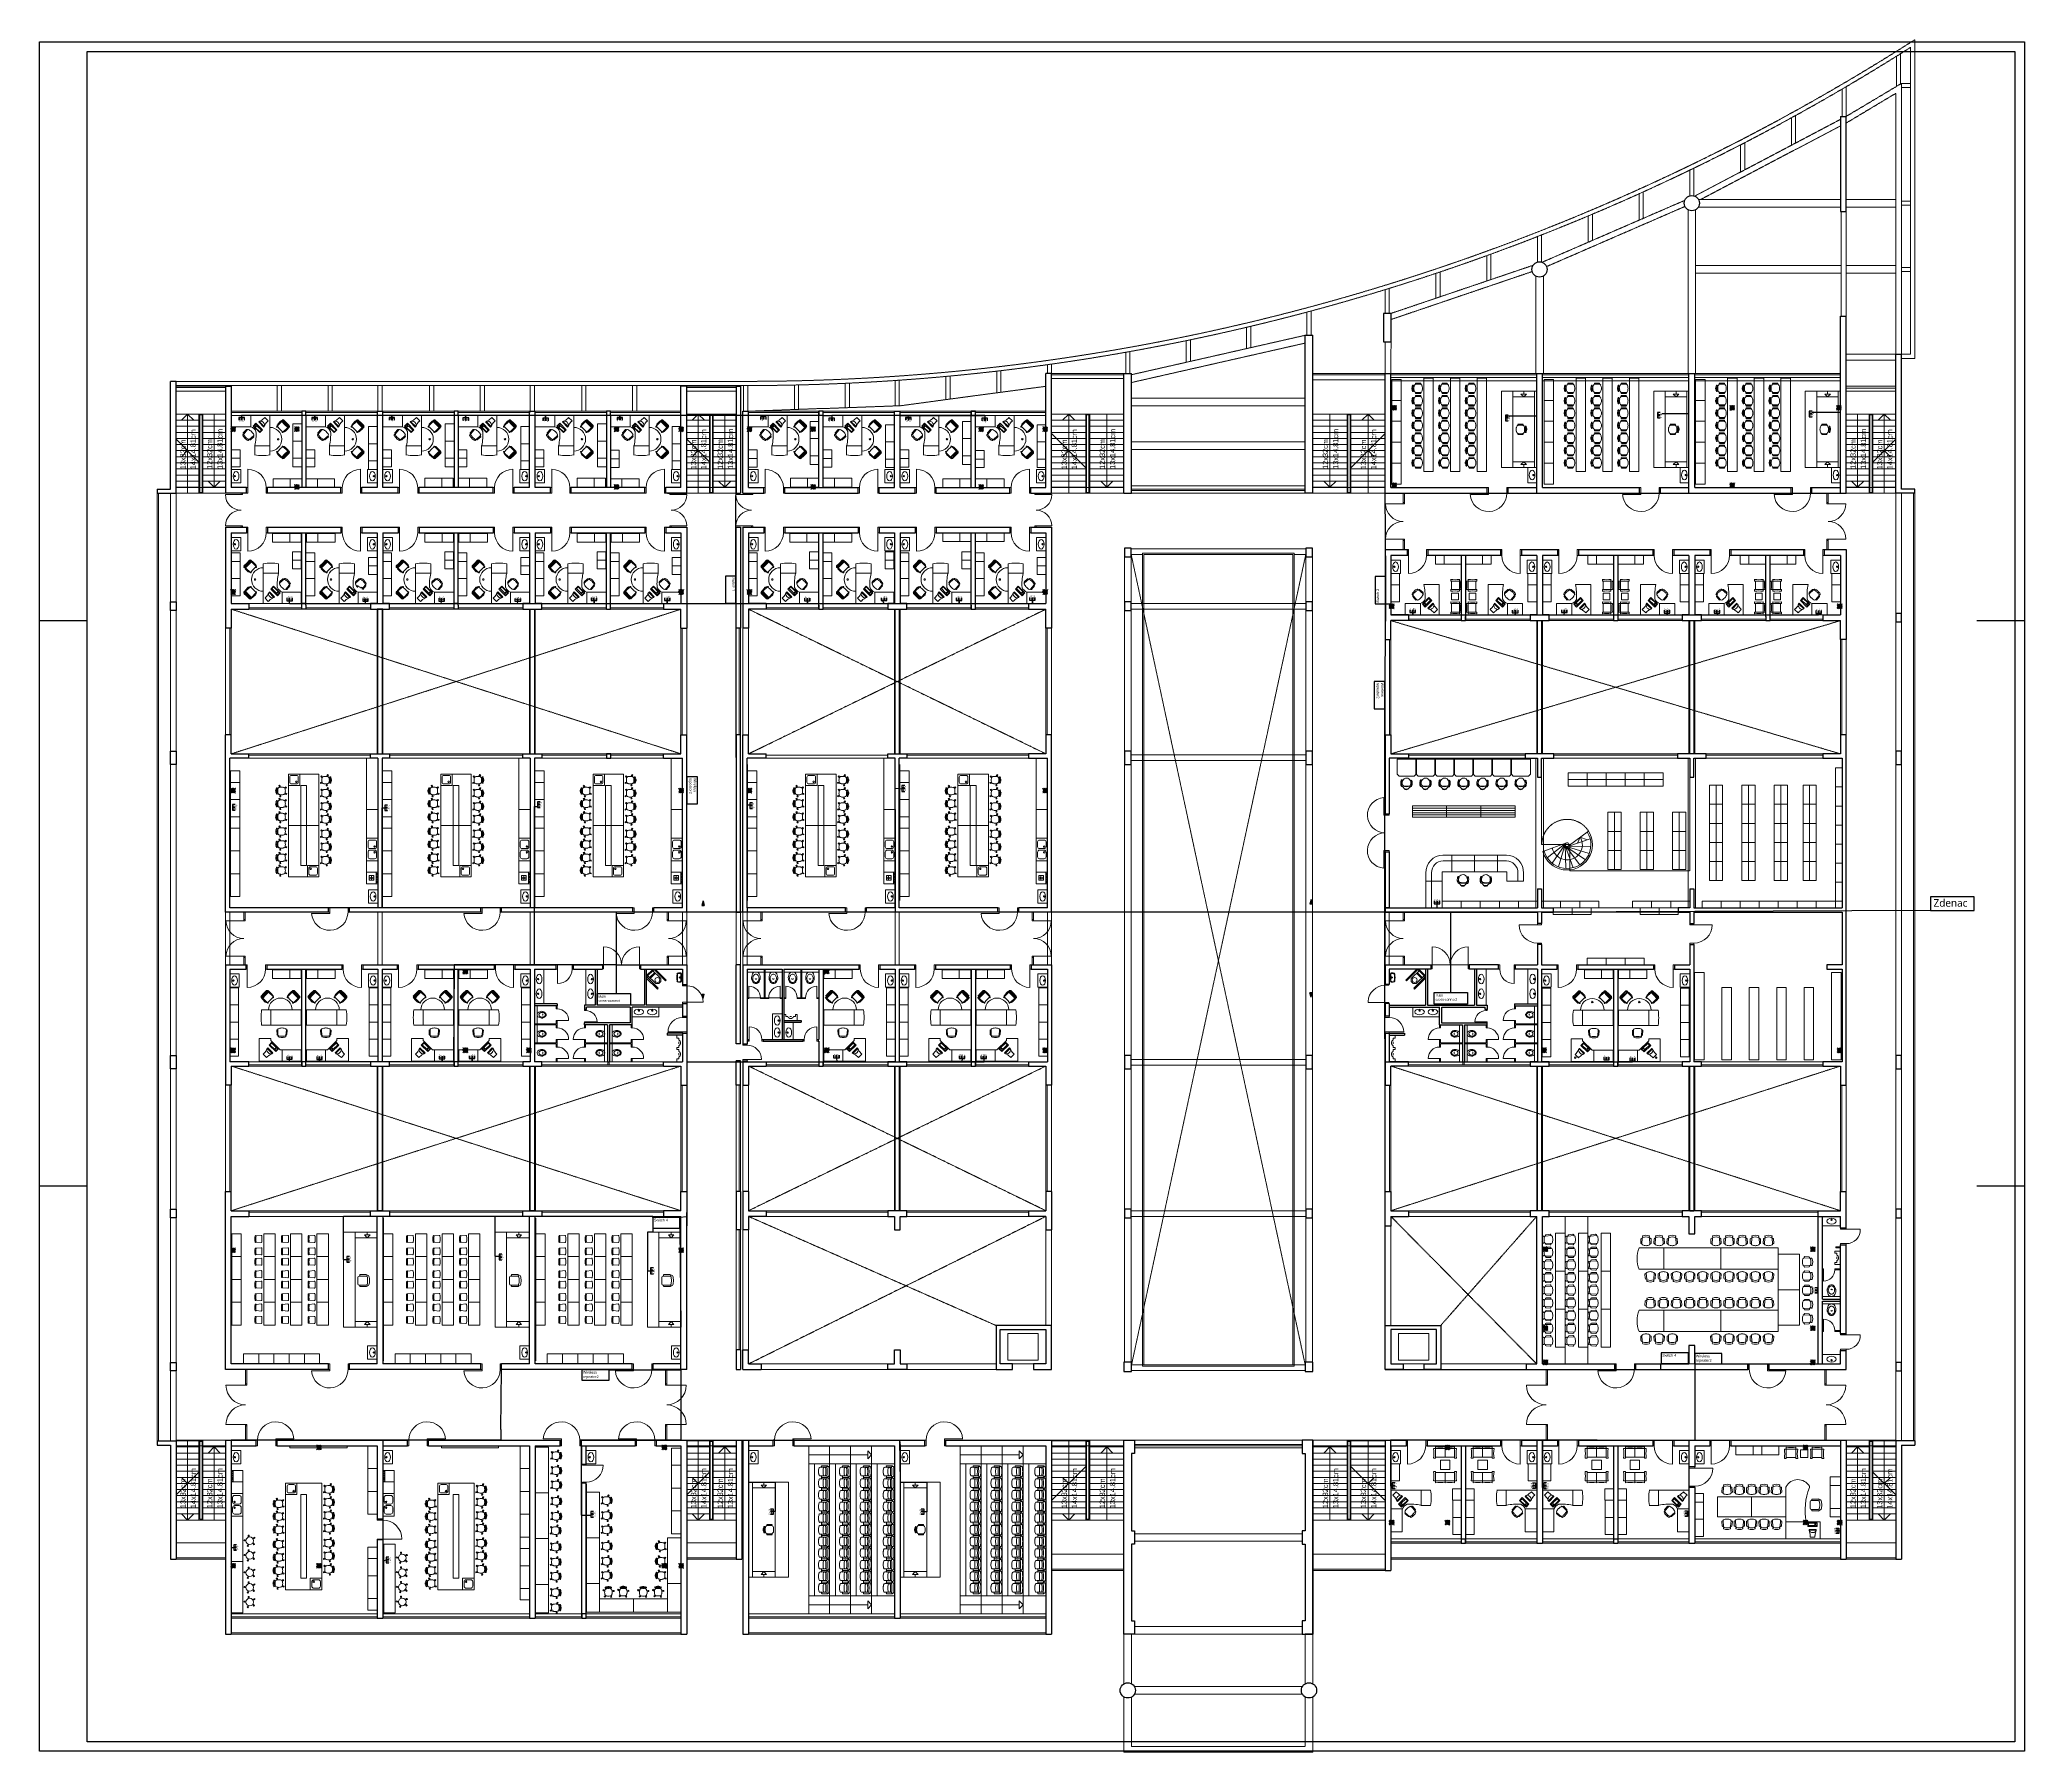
# Model space of a CAD drawing. Header units: inches. Extents: x 11 to 1053, y 2 to 902.
import ezdxf

# ---------------------------------------------------------------- set-up
doc = ezdxf.new("R2010")
doc.units = ezdxf.units.IN
doc.header["$MEASUREMENT"] = 0
doc.linetypes.add('DASHED', pattern=[0.75, 0.5, -0.25])
doc.linetypes.add('DASHED2', pattern=[0.375, 0.25, -0.125])
for name, color, linetype, lineweight in [('A-CRTKANO', 5, 'DASHED2', 0), ('A-GREDE', 5, 'DASHED2', 0), ('A-SANITARIJE', 253, 'Continuous', 0), ('OPREMA', 253, 'Continuous', 0), ('PROZORI I VRATA', 5, 'Continuous', 0), ('STOLARIJA', 5, 'Continuous', 0), ('STUBE', 5, 'Continuous', 0), ('VRATA', 5, 'Continuous', 0), ('ZID', 5, 'Continuous', 30)]:
    doc.layers.add(name, color=color, linetype=linetype, lineweight=lineweight)
doc.layers.add('A-NASLOV', color=5, linetype='Continuous')
doc.layers.add('SRAFURA', color=2, linetype='Continuous')
doc.styles.add('KOTE', font='stylu.ttf')

# ---------------------------------------------------------------- blocks, each defined once
blk = doc.blocks.new('dupli sudoper')
at = {"layer": 'A-SANITARIJE'}
for p, q in [((-60, -60), (-60, 60)), ((-60, 60), (0, 60)), ((-60, 60), (0, 60)), ((-52, 39), (-52, 14)), ((-17, 49), (-42, 49)), ((-19, 4), (-42, 4)), ((-17, 4), (-42, 4)), ((-7, 14), (-7, 39)), ((0, 60), (0, -60)), ((0, 60), (0, -60)), ((0, -60), (-60, -60)), ((0, -60), (-60, -60)), ((-52, -39), (-52, -14)), ((-19, -4), (-42, -4)), ((-17, -4), (-42, -4)), ((-17, -49), (-42, -49)), ((-7, -14), (-7, -39)), ((-7, -14), (-7, -39))]:
    blk.add_line(p, q, dxfattribs=at)
for centre in [(-17, 15), (-17, 15), (-17, -15), (-17, -15)]:
    blk.add_circle(centre, 4, dxfattribs=at)
for centre, start, end in [((-42, 39), 90, 180), ((-42, 14), 180, 270), ((-17, 39), 0, 90), ((-17, 14), 270, 0), ((-17, 14), 270, 0), ((-42, -14), 90, 180), ((-42, -39), 180, 270), ((-17, -14), 0, 90), ((-17, -14), 0, 90), ((-17, -39), 270, 0)]:
    blk.add_arc(centre, 10, start, end, dxfattribs=at)
blk = doc.blocks.new('lab.st.')
at = {"layer": 'OPREMA', "lineweight": 9}
for p, q in [((-27, 13), (-26, 18)), ((-27, 13), (-22, 12)), ((-26, 18), (-21, 16)), ((-22, 12), (-21, 16)), ((-18, 10), (-22, 13)), ((-17, 13), (-21, 16)), ((4, 30), (9, 30)), ((5, 25), (4, 30)), ((4, 20), (6, 25)), ((5, 25), (10, 25)), ((7, 19), (9, 25)), ((10, 25), (9, 30)), ((-25, -19), (-22, -15)), ((-21, -22), (-25, -19)), ((-18, -18), (-22, -15)), ((-18, -13), (-21, -16)), ((-21, -22), (-18, -18)), ((-17, -16), (-19, -18)), ((6, -20), (8, -26)), ((8, -27), (12, -23)), ((9, -19), (11, -24)), ((11, -30, -2), (15, -27, -2))]:
    blk.add_line(p, q, dxfattribs=at)
at = {"layer": 'OPREMA'}
for p, q in [((25, 2), (20, 2)), ((30, 3), (31, 3)), ((31, -3), (31, 3)), ((25, -3), (20, -3)), ((30, -4), (31, -4))]:
    blk.add_line(p, q, dxfattribs=at)
at = {"layer": 'OPREMA', "lineweight": 9, "extrusion": (-0.780984, -0.624551, 2.77556e-17)}
for p, q in [((11, -30, -2), (8, -27)), ((15, -27, -2), (12, -23))]:
    blk.add_line(p, q, dxfattribs=at)
at = {"layer": 'OPREMA'}
for centre, radius, start, end in [((25, 0), 44.9, 168.2991, 180), ((8, 3), 27.9, 157.1663, 168.2991), ((-12, 12), 6, 112.8337, 157.1663), ((-3, -9), 27.9, 101.7009, 112.8337), ((0, -25), 44.9, 90, 101.7009), ((0, -25), 44.9, 78.2991, 90), ((4, -9), 27.9, 67.1663, 78.2991), ((12, 12), 6, 22.8337, 67.1663), ((-8, 3), 27.9, 11.7009, 22.8337), ((-25, 0), 44.9, 0, 11.7009), ((25, 14), 2.29, 21.5813, 201.5813), ((-3, 3), 27.9, 11.7009, 21.5813), ((-20, 0), 44.9, 0, 11.7009), ((2, 3), 27.9, 11.7009, 26.5651), ((-15, 0), 44.9, 0, 11.7009), ((31, 3), 0.5, 0, 90), ((25, 0), 44.9, 180, 191.7009), ((8, -4), 27.9, 191.7009, 202.8337), ((-12, -12), 6, 202.8337, 247.1663), ((-3, 8), 27.9, 247.1663, 258.2991), ((0, 25), 44.9, 258.2991, 270), ((0, 25), 44.9, 270, 281.7009), ((4, 8), 27.9, 281.7009, 292.8337), ((12, -12), 6, 292.8337, 337.1663), ((-8, -4), 27.9, 337.1663, 348.2991), ((-25, 0), 44.9, 348.2991, 0), ((-3, -4), 27.9, 338.4187, 348.2991), ((25, -15), 2.29, 158.4187, 338.4187), ((-20, 0), 44.9, 348.2991, 0), ((2, -4), 27.9, 333.4349, 348.2991), ((-15, 0), 44.9, 348.2991, 0), ((31, -3), 0.5, 270, 0)]:
    blk.add_arc(centre, radius, start, end, dxfattribs=at)
blk = doc.blocks.new('lab.st.fi')
at = {"layer": 'OPREMA', "lineweight": 9}
for p, q in [((-27, 1), (-32, -1)), ((-20, 1), (-27, 0)), ((-27, 1), (-25, -4)), ((-10, 30, -2), (-14, 27, -2)), ((-7, 26), (-11, 23)), ((-8, 18), (-11, 24)), ((-6, 19), (-8, 26)), ((15, 14), (19, 17)), ((17, 11), (22, 15)), ((21, 22), (18, 18)), ((18, 18), (23, 15)), ((21, 22), (25, 19)), ((25, 19), (23, 15)), ((-32, -1), (-30, -5)), ((-25, -4), (-30, -5)), ((-20, -2), (-26, -3)), ((-9, -25), (-9, -30)), ((-4, -25), (-9, -25)), ((-4, -30), (-9, -30)), ((-7, -19), (-8, -25)), ((-4, -20), (-5, -25)), ((-4, -25), (-4, -30)), ((16, -12), (21, -16)), ((17, -10), (22, -13)), ((23, -12), (21, -17)), ((26, -18), (21, -17)), ((27, -13), (23, -12)), ((27, -13), (26, -18))]:
    blk.add_line(p, q, dxfattribs=at)
at = {"layer": 'OPREMA', "lineweight": 9, "extrusion": (0.780984, 0.624551, 2.77556e-17)}
for p, q in [((-14, 27, -2), (-11, 23)), ((-10, 30, -2), (-7, 26))]:
    blk.add_line(p, q, dxfattribs=at)
at = {"layer": 'OPREMA'}
blk.add_circle((0, 0), 20, dxfattribs=at)
blk = doc.blocks.new('IUM_5030')
at = {"layer": 'A-SANITARIJE'}
for p, q in [((19, 0), (-19, 0)), ((-25, -13), (-25, -21)), ((-22, -21), (-21, -13)), ((16, -8), (-16, -8)), ((15, -3), (-15, -3)), ((22, -21), (21, -13)), ((25, -21), (25, -13))]:
    blk.add_line(p, q, dxfattribs=at)
blk.add_circle((0, -14), 3, dxfattribs=at)
for centre, radius, start, end in [((-15, -13), 10, 90, 180), ((-17, -21), 8, 180, 259.976), ((-25, 0), 6.94, 302.7149, 357.9304), ((-17, -21), 5, 180, 259.976), ((-16, -13), 5, 90, 180), ((0, 76), 103, 259.976, 280.024), ((0, 76), 106, 259.976, 280.024), ((15, -13), 10, 0, 90), ((16, -13), 5, 0, 90), ((17, -21), 5, 280.024, 0), ((17, -21), 8, 280.024, 0), ((25, 0), 6.94, 182.0696, 237.2851)]:
    blk.add_arc(centre, radius, start, end, dxfattribs=at)
blk = doc.blocks.new('720G')
at = {"layer": 'OPREMA', "lineweight": 9}
for p, q in [((-28, 14), (-28, 16)), ((-28, 14), (-28, 14)), ((-26, 14), (-26, 16)), ((-26, 14), (-26, 14)), ((-24, 13), (-24, 14)), ((-23, 12), (-22, 12)), ((-21, 13), (-19, 13)), ((-10, 55), (-11, 57)), ((10, 55), (11, 57)), ((21, 13), (19, 13)), ((23, 12), (22, 12)), ((24, 13), (24, 14)), ((26, 14), (26, 16)), ((26, 14), (26, 14)), ((28, 14), (28, 16)), ((28, 14), (28, 14))]:
    blk.add_line(p, q, dxfattribs=at)
at = {"layer": 'OPREMA'}
for centre, radius, start, end in [((-27, 38), 2, 14.7957, 165.2043), ((63, 28), 92.8, 173.3891, 186.6109), ((-27, 17), 2, 194.7957, 345.2043), ((-117, 28), 92.8, 353.3891, 6.6109), ((6, 27), 29.3, 163.4227, 206.1406), ((-14, 33), 8, 102.6994, 163.4227), ((0, 21), 21, 199.5437, 340.4563), ((0, 39), 19.2, 10.6955, 169.2295), ((0, -12), 57.7, 70.9062, 109.0188), ((0, -30), 72.9, 90.2783, 103.1753), ((0, -30), 72.9, 77.3006, 89.7217), ((14, 33), 8, 16.5773, 77.3006), ((-6, 27), 29.3, 333.8594, 16.5773), ((117, 28), 92.8, 173.3891, 186.6109), ((27, 38), 2, 14.7957, 165.2043), ((27, 17), 2, 194.7957, 345.2043), ((-63, 28), 92.8, 353.3891, 6.6109)]:
    blk.add_arc(centre, radius, start, end, dxfattribs=at)
at = {"layer": 'OPREMA', "lineweight": 9}
for centre, radius, start, end in [((-20, 39), 8, 123.0822, 179.4275), ((-25, 14), 3, 179.905, 314.7897), ((-20, 39), 6, 123.0822, 179.5585), ((-25, 14), 1, 179.905, 314.7897), ((-16, 33), 15.3, 93.1988, 123.0822), ((-21, 11), 4.06, 82.3763, 132.8403), ((-16, 33), 13.3, 97.8645, 123.0822), ((-21, 11), 2.06, 89.8251, 132.8403), ((0, 39), 22.2, 60.8098, 119.2037), ((-10, 57), 1, 119.2037, 225), ((10, 57), 1, 315.0406, 60.8098), ((16, 33), 15.3, 56.8016, 86.685), ((16, 33), 13.3, 56.8016, 82.0194), ((21, 11), 4.06, 47.0647, 98.1327), ((21, 11), 2.06, 47.0647, 90.0799), ((20, 39), 6, 0.9832, 56.8016), ((25, 14), 3, 225.1153, 0), ((20, 39), 8, 0.7439, 56.8016), ((25, 14), 1, 225.1153, 0)]:
    blk.add_arc(centre, radius, start, end, dxfattribs=at)
blk = doc.blocks.new('STRELICA-TIC')
blk.add_hatch(color=256).paths.add_polyline_path([(0.6, 4.1), (-0.8, 4.1), (-0.1, 1.4)])
for p, q in [((-0.1, 1.4), (-0.8, 4.1)), ((0.6, 4.1), (-0.8, 4.1)), ((-0.1, 1.4), (0.6, 4.1))]:
    blk.add_line(p, q)

msp = doc.modelspace()

# ---------------------------------------------------------------- hatches: boundary and pattern name
at = {"layer": 'SRAFURA'}
h = msp.add_hatch(dxfattribs=at)
h.set_pattern_fill('ANSI37', color=256, scale=4.5, style=0)
h.set_pattern_definition([(45, (9062.5316, 5606.21716), (-0.397747564, 0.397747564), []), (135, (9062.5316, 5606.21716), (-0.397747564, -0.397747564), [])])
h.paths.add_polyline_path([(723.3, 707.4), (723.3, 709.9), (720.8, 709.9), (720.8, 707.4)])
h = msp.add_hatch(dxfattribs=at)
h.set_pattern_fill('ANSI37', color=256, scale=4.5, style=0)
h.set_pattern_definition([(45, (9240.0981, 5606.21716), (-0.397747564, 0.397747564), []), (135, (9240.0981, 5606.21716), (-0.397747564, -0.397747564), [])])
h.paths.add_polyline_path([(900.9, 707.4), (900.9, 709.9), (898.4, 709.9), (898.4, 707.4)])
h = msp.add_hatch(dxfattribs=at)
h.set_pattern_fill('ANSI37', color=256, scale=4.5, style=0)
h.set_pattern_definition([(45, (9296.15397, 5606.21716), (-0.397747564, 0.397747564), []), (135, (9296.15397, 5606.21716), (-0.397747564, -0.397747564), [])])
h.paths.add_polyline_path([(956.9, 707.4), (956.9, 709.9), (954.4, 709.9), (954.4, 707.4)])
h = msp.add_hatch(dxfattribs=at)
h.set_pattern_fill('ANSI37', color=256, scale=4.5, style=0)
h.set_pattern_definition([(45, (8452.65397, 5594.9668), (-0.397747564, 0.397747564), []), (135, (8452.65397, 5594.9668), (-0.397747564, -0.397747564), [])])
h.paths.add_polyline_path([(113.4, 696.2), (113.4, 698.7), (110.9, 698.7), (110.9, 696.2)])
h = msp.add_hatch(dxfattribs=at)
h.set_pattern_fill('ANSI37', color=256, scale=4.5, style=0)
h.set_pattern_definition([(45, (8486.1273, 5594.9668), (-0.397747564, 0.397747564), []), (135, (8486.1273, 5594.9668), (-0.397747564, -0.397747564), [])])
h.paths.add_polyline_path([(146.9, 696.2), (146.9, 698.7), (144.4, 698.7), (144.4, 696.2)])
h = msp.add_hatch(dxfattribs=at)
h.set_pattern_fill('ANSI37', color=256, scale=4.5, style=0)
h.set_pattern_definition([(45, (8654.0651, 5594.9668), (-0.397747564, 0.397747564), []), (135, (8654.0651, 5594.9668), (-0.397747564, -0.397747564), [])])
h.paths.add_polyline_path([(314.8, 696.2), (314.8, 698.7), (312.3, 698.7), (312.3, 696.2)])
h = msp.add_hatch(dxfattribs=at)
h.set_pattern_fill('ANSI37', color=256, scale=4.5, style=0)
h.set_pattern_definition([(45, (8687.95397, 5594.9668), (-0.397747564, 0.397747564), []), (135, (8687.95397, 5594.9668), (-0.397747564, -0.397747564), [])])
h.paths.add_polyline_path([(348.7, 696.2), (348.7, 698.7), (346.2, 698.7), (346.2, 696.2)])
h = msp.add_hatch(dxfattribs=at)
h.set_pattern_fill('ANSI37', color=256, scale=4.5, style=0)
h.set_pattern_definition([(45, (8723.85397, 5594.9668), (-0.397747564, 0.397747564), []), (135, (8723.85397, 5594.9668), (-0.397747564, -0.397747564), [])])
h.paths.add_polyline_path([(384.6, 696.2), (384.6, 698.7), (382.1, 698.7), (382.1, 696.2)])
h = msp.add_hatch(dxfattribs=at)
h.set_pattern_fill('ANSI37', color=256, scale=4.5, style=0)
h.set_pattern_definition([(45, (8757.3273, 5594.9668), (-0.397747564, 0.397747564), []), (135, (8757.3273, 5594.9668), (-0.397747564, -0.397747564), [])])
h.paths.add_polyline_path([(418.1, 696.2), (418.1, 698.7), (415.6, 698.7), (415.6, 696.2)])
h = msp.add_hatch(dxfattribs=at)
h.set_pattern_fill('ANSI37', color=256, scale=4.5, style=0)
h.set_pattern_definition([(45, (8845.5592, 5594.9668), (-0.397747564, 0.397747564), []), (135, (8845.5592, 5594.9668), (-0.397747564, -0.397747564), [])])
h.paths.add_polyline_path([(506.3, 696.2), (506.3, 698.7), (503.8, 698.7), (503.8, 696.2)])
h = msp.add_hatch(dxfattribs=at)
h.set_pattern_fill('ANSI37', color=256, scale=4.5, style=0)
h.set_pattern_definition([(45, (8879.15397, 5594.9668), (-0.397747564, 0.397747564), []), (135, (8879.15397, 5594.9668), (-0.397747564, -0.397747564), [])])
h.paths.add_polyline_path([(539.9, 696.2), (539.9, 698.7), (537.4, 698.7), (537.4, 696.2)])
h = msp.add_hatch(dxfattribs=at)
h.set_pattern_fill('ANSI37', color=256, scale=4.5, angle=360, style=0)
h.set_pattern_definition([(315, (8486.1273, -4230.3001), (-0.397747564, -0.397747564), []), (225, (8486.1273, -4230.3001), (-0.397747564, 0.397747564), [])])
h.paths.add_polyline_path([(144.4, 668.5), (144.4, 666), (146.9, 666), (146.9, 668.5)])
h = msp.add_hatch(dxfattribs=at)
h.set_pattern_fill('ANSI37', color=256, scale=4.5, angle=360, style=0)
h.set_pattern_definition([(315, (8654.0651, -4230.3001), (-0.397747564, -0.397747564), []), (225, (8654.0651, -4230.3001), (-0.397747564, 0.397747564), [])])
h.paths.add_polyline_path([(312.3, 668.5), (312.3, 666), (314.8, 666), (314.8, 668.5)])
h = msp.add_hatch(dxfattribs=at)
h.set_pattern_fill('ANSI37', color=256, scale=4.5, angle=360, style=0)
h.set_pattern_definition([(315, (8757.3273, -4230.3001), (-0.397747564, -0.397747564), []), (225, (8757.3273, -4230.3001), (-0.397747564, 0.397747564), [])])
h.paths.add_polyline_path([(415.6, 668.5), (415.6, 666), (418.1, 666), (418.1, 668.5)])
h = msp.add_hatch(dxfattribs=at)
h.set_pattern_fill('ANSI37', color=256, scale=4.5, angle=360, style=0)
h.set_pattern_definition([(315, (8845.5592, -4230.3001), (-0.397747564, -0.397747564), []), (225, (8845.5592, -4230.3001), (-0.397747564, 0.397747564), [])])
h.paths.add_polyline_path([(503.8, 668.5), (503.8, 666), (506.3, 666), (506.3, 668.5)])
h = msp.add_hatch(dxfattribs=at)
h.set_pattern_fill('ANSI37', color=256, scale=4.5, angle=360, style=0)
h.set_pattern_definition([(315, (9062.5316, -4229.5001), (-0.397747564, -0.397747564), []), (225, (9062.5316, -4229.5001), (-0.397747564, 0.397747564), [])])
h.paths.add_polyline_path([(720.8, 669.3), (720.8, 666.8), (723.3, 666.8), (723.3, 669.3)])
h = msp.add_hatch(dxfattribs=at)
h.set_pattern_fill('ANSI37', color=256, scale=4.5, angle=360, style=0)
h.set_pattern_definition([(315, (9240.0981, -4229.5001), (-0.397747564, -0.397747564), []), (225, (9240.0981, -4229.5001), (-0.397747564, 0.397747564), [])])
h.paths.add_polyline_path([(898.4, 669.3), (898.4, 666.8), (900.9, 666.8), (900.9, 669.3)])
h = msp.add_hatch(dxfattribs=at)
h.set_pattern_fill('ANSI37', color=256, scale=4.5, angle=90, style=0)
h.set_pattern_definition([(225, (-4785.3765, -7728.47534), (-0.397747564, 0.397747564), []), (135, (-4785.3765, -7728.47534), (0.397747564, 0.397747564), [])])
h.paths.add_polyline_path([(113.4, 613.2), (110.9, 613.2), (110.9, 610.7), (113.4, 610.7)])
h = msp.add_hatch(dxfattribs=at)
h.set_pattern_fill('ANSI37', color=256, scale=4.5, angle=90, style=0)
h.set_pattern_definition([(315, (5245.03795, -7728.47534), (0.397747564, 0.397747564), []), (45, (5245.03795, -7728.47534), (-0.397747564, 0.397747564), [])])
h.paths.add_polyline_path([(346.2, 610.7), (348.7, 610.7), (348.7, 613.2), (346.2, 613.2)])
h = msp.add_hatch(dxfattribs=at)
h.set_pattern_fill('ANSI37', color=256, scale=4.5, angle=90, style=0)
h.set_pattern_definition([(225, (-4514.17875, -7728.47534), (-0.397747564, 0.397747564), []), (135, (-4514.17875, -7728.47534), (0.397747564, 0.397747564), [])])
h.paths.add_polyline_path([(384.6, 613.2), (382.1, 613.2), (382.1, 610.7), (384.6, 610.7)])
h = msp.add_hatch(dxfattribs=at)
h.set_pattern_fill('ANSI37', color=256, scale=4.5, angle=90, style=0)
h.set_pattern_definition([(315, (5436.23795, -7728.47534), (0.397747564, 0.397747564), []), (45, (5436.23795, -7728.47534), (-0.397747564, 0.397747564), [])])
h.paths.add_polyline_path([(537.4, 610.7), (539.9, 610.7), (539.9, 613.2), (537.4, 613.2)])
h = msp.add_hatch(dxfattribs=at)
h.set_pattern_fill('ANSI37', color=256, scale=4.5, angle=90, style=0)
h.set_pattern_definition([(225, (-4176.77875, -7735.9748), (-0.397747564, 0.397747564), []), (135, (-4176.77875, -7735.9748), (0.397747564, 0.397747564), [])])
h.paths.add_polyline_path([(722, 605.7), (719.5, 605.7), (719.5, 603.2), (722, 603.2)])
h = msp.add_hatch(dxfattribs=at)
h.set_pattern_fill('ANSI37', color=256, scale=4.5, angle=90, style=0)
h.set_pattern_definition([(315, (5853.63795, -7735.9748), (0.397747564, 0.397747564), []), (45, (5853.63795, -7735.9748), (-0.397747564, 0.397747564), [])])
h.paths.add_polyline_path([(954.8, 603.2), (957.3, 603.2), (957.3, 605.7), (954.8, 605.7)])
h = msp.add_hatch(dxfattribs=at)
h.set_pattern_fill('ANSI37', color=256, scale=4.5, angle=90, style=0)
h.set_pattern_definition([(225, (-4785.37875, -7832.7789), (-0.397747564, 0.397747564), []), (135, (-4785.37875, -7832.7789), (0.397747564, 0.397747564), [])])
h.paths.add_polyline_path([(113.4, 508.9), (110.9, 508.9), (110.9, 506.4), (113.4, 506.4)])
h = msp.add_hatch(dxfattribs=at)
h.set_pattern_fill('ANSI37', color=256, scale=4.5, angle=90, style=0)
h.set_pattern_definition([(315, (5245.03795, -7832.7789), (0.397747564, 0.397747564), []), (45, (5245.03795, -7832.7789), (-0.397747564, 0.397747564), [])])
h.paths.add_polyline_path([(346.2, 506.4), (348.7, 506.4), (348.7, 508.9), (346.2, 508.9)])
h = msp.add_hatch(dxfattribs=at)
h.set_pattern_fill('ANSI37', color=256, scale=4.5, angle=90, style=0)
h.set_pattern_definition([(225, (-4514.17875, -7832.7789), (-0.397747564, 0.397747564), []), (135, (-4514.17875, -7832.7789), (0.397747564, 0.397747564), [])])
h.paths.add_polyline_path([(384.6, 508.9), (382.1, 508.9), (382.1, 506.4), (384.6, 506.4)])
h = msp.add_hatch(dxfattribs=at)
h.set_pattern_fill('ANSI37', color=256, scale=4.5, angle=90, style=0)
h.set_pattern_definition([(315, (5436.23795, -7832.7789), (0.397747564, 0.397747564), []), (45, (5436.23795, -7832.7789), (-0.397747564, 0.397747564), [])])
h.paths.add_polyline_path([(537.4, 506.4), (539.9, 506.4), (539.9, 508.9), (537.4, 508.9)])
h = msp.add_hatch(dxfattribs=at)
h.set_pattern_fill('ANSI37', color=256, scale=4.5, style=0)
h.set_pattern_definition([(45, (8574.6026, 5310.11716), (-0.397747564, 0.397747564), []), (135, (8574.6026, 5310.11716), (-0.397747564, -0.397747564), [])])
h.paths.add_polyline_path([(235.4, 411.3), (235.4, 413.8), (232.9, 413.8), (232.9, 411.3)])
h = msp.add_hatch(dxfattribs=at)
h.set_pattern_fill('ANSI37', color=256, scale=4.5, style=0)
h.set_pattern_definition([(135, (-7916.44336, 5310.11716), (0.397747564, 0.397747564), []), (45, (-7916.44336, 5310.11716), (0.397747564, -0.397747564), [])])
h.paths.add_polyline_path([(425.3, 411.3), (425.3, 413.8), (422.8, 413.8), (422.8, 411.3)])
h = msp.add_hatch(dxfattribs=at)
h.set_pattern_fill('ANSI37', color=256, scale=4.5, angle=90, style=0)
h.set_pattern_definition([(225, (-4785.37875, -7969.3161), (-0.397747564, 0.397747564), []), (135, (-4785.37875, -7969.3161), (0.397747564, 0.397747564), [])])
h.paths.add_polyline_path([(113.4, 372.4), (110.9, 372.4), (110.9, 369.9), (113.4, 369.9)])
h = msp.add_hatch(dxfattribs=at)
h.set_pattern_fill('ANSI37', color=256, scale=4.5, style=0)
h.set_pattern_definition([(45, (8574.6026, 5268.7166), (-0.397747564, 0.397747564), []), (135, (8574.6026, 5268.7166), (-0.397747564, -0.397747564), [])])
h.paths.add_polyline_path([(235.4, 369.9), (235.4, 372.4), (232.9, 372.4), (232.9, 369.9)])
h = msp.add_hatch(dxfattribs=at)
h.set_pattern_fill('ANSI37', color=256, scale=4.5, style=0)
h.set_pattern_definition([(45, (8607.95397, 5268.7166), (-0.397747564, 0.397747564), []), (135, (8607.95397, 5268.7166), (-0.397747564, -0.397747564), [])])
h.paths.add_polyline_path([(268.7, 369.9), (268.7, 372.4), (266.2, 372.4), (266.2, 369.9)])
h = msp.add_hatch(dxfattribs=at)
h.set_pattern_fill('ANSI37', color=256, scale=4.5, style=0)
h.set_pattern_definition([(135, (-7916.44336, 5268.7166), (0.397747564, 0.397747564), []), (45, (-7916.44336, 5268.7166), (0.397747564, -0.397747564), [])])
h.paths.add_polyline_path([(425.3, 369.9), (425.3, 372.4), (422.8, 372.4), (422.8, 369.9)])
h = msp.add_hatch(dxfattribs=at)
h.set_pattern_fill('ANSI37', color=256, scale=4.5, angle=90, style=0)
h.set_pattern_definition([(315, (5436.23795, -7969.3161), (0.397747564, 0.397747564), []), (45, (5436.23795, -7969.3161), (-0.397747564, 0.397747564), [])])
h.paths.add_polyline_path([(537.4, 369.9), (539.9, 369.9), (539.9, 372.4), (537.4, 372.4)])
h = msp.add_hatch(dxfattribs=at)
h.set_pattern_fill('ANSI37', color=256, scale=4.5, style=0)
h.set_pattern_definition([(135, (-7539.69476, 5268.7142), (0.397747564, 0.397747564), []), (45, (-7539.69476, 5268.7142), (0.397747564, -0.397747564), [])])
h.paths.add_polyline_path([(802, 369.9), (802, 372.4), (799.5, 372.4), (799.5, 369.9)])
h = msp.add_hatch(dxfattribs=at)
h.set_pattern_fill('ANSI37', color=256, scale=4.5, angle=90, style=0)
h.set_pattern_definition([(315, (5853.63795, -7969.3185), (0.397747564, 0.397747564), []), (45, (5853.63795, -7969.3185), (-0.397747564, 0.397747564), [])])
h.paths.add_polyline_path([(954.8, 369.9), (957.3, 369.9), (957.3, 372.4), (954.8, 372.4)])
h = msp.add_hatch(dxfattribs=at)
h.set_pattern_fill('ANSI37', color=256, scale=4.5, angle=90, style=0)
h.set_pattern_definition([(225, (-4785.37875, -8074.3161), (-0.397747564, 0.397747564), []), (135, (-4785.37875, -8074.3161), (0.397747564, 0.397747564), [])])
h.paths.add_polyline_path([(113.4, 267.4), (110.9, 267.4), (110.9, 264.9), (113.4, 264.9)])
h = msp.add_hatch(dxfattribs=at)
h.set_pattern_fill('ANSI37', color=256, scale=4.5, angle=90, style=0)
h.set_pattern_definition([(315, (5245.03795, -8074.3161), (0.397747564, 0.397747564), []), (45, (5245.03795, -8074.3161), (-0.397747564, 0.397747564), [])])
h.paths.add_polyline_path([(346.2, 264.9), (348.7, 264.9), (348.7, 267.4), (346.2, 267.4)])
h = msp.add_hatch(dxfattribs=at)
h.set_pattern_fill('ANSI37', color=256, scale=4.5, style=0)
h.set_pattern_definition([(315, (9142.05397, -4630.81264), (-0.397747564, -0.397747564), []), (225, (9142.05397, -4630.81264), (-0.397747564, 0.397747564), [])])
h.paths.add_polyline_path([(800.3, 268), (800.3, 265.5), (802.8, 265.5), (802.8, 268)])
h = msp.add_hatch(dxfattribs=at)
h.set_pattern_fill('ANSI37', color=256, scale=4.5, style=0)
h.set_pattern_definition([(315, (9282.45397, -4630.81264), (-0.397747564, -0.397747564), []), (225, (9282.45397, -4630.81264), (-0.397747564, 0.397747564), [])])
h.paths.add_polyline_path([(940.7, 268), (940.7, 265.5), (943.2, 265.5), (943.2, 268)])
h = msp.add_hatch(dxfattribs=at)
h.set_pattern_fill('ANSI37', color=256, scale=4.5, style=0)
h.set_pattern_definition([(315, (9142.05397, -4672.31264), (-0.397747564, -0.397747564), []), (225, (9142.05397, -4672.31264), (-0.397747564, 0.397747564), [])])
h.paths.add_polyline_path([(800.3, 226.5), (800.3, 224), (802.8, 224), (802.8, 226.5)])
h = msp.add_hatch(dxfattribs=at)
h.set_pattern_fill('ANSI37', color=256, scale=4.5, style=0)
h.set_pattern_definition([(315, (9282.45397, -4672.31264), (-0.397747564, -0.397747564), []), (225, (9282.45397, -4672.31264), (-0.397747564, 0.397747564), [])])
h.paths.add_polyline_path([(940.7, 226.5), (940.7, 224), (943.2, 224), (943.2, 226.5)])
h = msp.add_hatch(dxfattribs=at)
h.set_pattern_fill('ANSI37', color=256, scale=4.5, style=0)
h.set_pattern_definition([(315, (9142.05397, -4690.31264), (-0.397747564, -0.397747564), []), (225, (9142.05397, -4690.31264), (-0.397747564, 0.397747564), [])])
h.paths.add_polyline_path([(800.3, 208.5), (800.3, 206), (802.8, 206), (802.8, 208.5)])
h = msp.add_hatch(dxfattribs=at)
h.set_pattern_fill('ANSI37', color=256, scale=4.5, style=0)
h.set_pattern_definition([(315, (9282.45397, -4690.31264), (-0.397747564, -0.397747564), []), (225, (9282.45397, -4690.31264), (-0.397747564, 0.397747564), [])])
h.paths.add_polyline_path([(940.7, 208.5), (940.7, 206), (943.2, 206), (943.2, 208.5)])
h = msp.add_hatch(dxfattribs=at)
h.set_pattern_fill('ANSI37', color=256, scale=4.5, style=0)
h.set_pattern_definition([(45, (8497.65397, 5060.11716), (-0.397747564, 0.397747564), []), (135, (8497.65397, 5060.11716), (-0.397747564, -0.397747564), [])])
h.paths.add_polyline_path([(158.4, 161.3), (158.4, 163.8), (155.9, 163.8), (155.9, 161.3)])
h = msp.add_hatch(dxfattribs=at)
h.set_pattern_fill('ANSI37', color=256, scale=4.5, style=0)
h.set_pattern_definition([(45, (8679.15397, 5060.11716), (-0.397747564, 0.397747564), []), (135, (8679.15397, 5060.11716), (-0.397747564, -0.397747564), [])])
h.paths.add_polyline_path([(339.9, 161.3), (339.9, 163.8), (337.4, 163.8), (337.4, 161.3)])
h = msp.add_hatch(dxfattribs=at)
h.set_pattern_fill('ANSI37', color=256, scale=4.5, style=0)
h.set_pattern_definition([(45, (9090.4791, 5060.10407), (-0.397747564, 0.397747564), []), (135, (9090.4791, 5060.10407), (-0.397747564, -0.397747564), [])])
h.paths.add_polyline_path([(751.3, 161.3), (751.3, 163.8), (748.8, 163.8), (748.8, 161.3)])
h = msp.add_hatch(dxfattribs=at)
h.set_pattern_fill('ANSI37', color=256, scale=4.5, style=0)
h.set_pattern_definition([(45, (9278.6272, 5060.11716), (-0.397747564, 0.397747564), []), (135, (9278.6272, 5060.11716), (-0.397747564, -0.397747564), [])])
h.paths.add_polyline_path([(939.4, 161.3), (939.4, 163.8), (936.9, 163.8), (936.9, 161.3)])
h = msp.add_hatch(dxfattribs=at)
h.set_pattern_fill('ANSI37', color=256, scale=4.5, style=0)
h.set_pattern_definition([(45, (9061.25397, 5020.60407), (-0.397747564, 0.397747564), []), (135, (9061.25397, 5020.60407), (-0.397747564, -0.397747564), [])])
h.paths.add_polyline_path([(722, 121.8), (722, 124.3), (719.5, 124.3), (719.5, 121.8)])
h = msp.add_hatch(dxfattribs=at)
h.set_pattern_fill('ANSI37', color=256, scale=4.5, style=0)
h.set_pattern_definition([(45, (9090.4791, 5020.60407), (-0.397747564, 0.397747564), []), (135, (9090.4791, 5020.60407), (-0.397747564, -0.397747564), [])])
h.paths.add_polyline_path([(751.3, 121.8), (751.3, 124.3), (748.8, 124.3), (748.8, 121.8)])
h = msp.add_hatch(dxfattribs=at)
h.set_pattern_fill('ANSI37', color=256, scale=4.5, style=0)
h.set_pattern_definition([(45, (9278.6272, 5020.60407), (-0.397747564, 0.397747564), []), (135, (9278.6272, 5020.60407), (-0.397747564, -0.397747564), [])])
h.paths.add_polyline_path([(939.4, 121.8), (939.4, 124.3), (936.9, 124.3), (936.9, 121.8)])
h = msp.add_hatch(dxfattribs=at)
h.set_pattern_fill('ANSI37', color=256, scale=4.5, style=0)
h.set_pattern_definition([(45, (9296.55397, 5020.60407), (-0.397747564, 0.397747564), []), (135, (9296.55397, 5020.60407), (-0.397747564, -0.397747564), [])])
h.paths.add_polyline_path([(957.3, 121.8), (957.3, 124.3), (954.8, 124.3), (954.8, 121.8)])
h = msp.add_hatch(dxfattribs=at)
h.set_pattern_fill('ANSI37', color=256, scale=4.5, style=0)
h.set_pattern_definition([(45, (8452.65397, 4997.9192), (-0.397747564, 0.397747564), []), (135, (8452.65397, 4997.9192), (-0.397747564, -0.397747564), [])])
h.paths.add_polyline_path([(113.4, 99.1), (113.4, 101.6), (110.9, 101.6), (110.9, 99.1)])
h = msp.add_hatch(dxfattribs=at)
h.set_pattern_fill('ANSI37', color=256, scale=4.5, style=0)
h.set_pattern_definition([(45, (8497.65397, 4997.9192), (-0.397747564, 0.397747564), []), (135, (8497.65397, 4997.9192), (-0.397747564, -0.397747564), [])])
h.paths.add_polyline_path([(158.4, 99.1), (158.4, 101.6), (155.9, 101.6), (155.9, 99.1)])
h = msp.add_hatch(dxfattribs=at)
h.set_pattern_fill('ANSI37', color=256, scale=4.5, style=0)
h.set_pattern_definition([(45, (8679.15397, 4997.9192), (-0.397747564, 0.397747564), []), (135, (8679.15397, 4997.9192), (-0.397747564, -0.397747564), [])])
h.paths.add_polyline_path([(339.9, 99.1), (339.9, 101.6), (337.4, 101.6), (337.4, 99.1)])
h = msp.add_hatch(dxfattribs=at)
h.set_pattern_fill('ANSI37', color=256, scale=4.5, style=0)
h.set_pattern_definition([(45, (8687.95397, 4997.9192), (-0.397747564, 0.397747564), []), (135, (8687.95397, 4997.9192), (-0.397747564, -0.397747564), [])])
h.paths.add_polyline_path([(348.7, 99.1), (348.7, 101.6), (346.2, 101.6), (346.2, 99.1)])

# ---------------------------------------------------------------- linework, layer by layer
for p, q in [((10.5, 900.9), (1053.1, 900.9)), ((10.5, 2.9), (10.5, 900.9)), ((1053.1, 900.9), (1053.1, 2.9)), ((35.5, 895.9), (1048.1, 895.9)), ((35.5, 7.9), (35.5, 895.9)), ((1048.1, 895.9), (1048.1, 7.9)), ((10.5, 596.9), (35.5, 596.9)), ((1028.1, 596.9), (1053.1, 596.9)), ((10.5, 299.9), (35.5, 299.9)), ((1028.1, 299.9), (1053.1, 299.9)), ((1053.1, 2.9), (10.5, 2.9)), ((1048.1, 7.9), (35.5, 7.9))]:
    msp.add_line(p, q)
at = {"color": 2}
for p, q in [((116.6, 703.6), (115.2, 703.6)), ((115.2, 703.6), (115.2, 702.2)), ((118.1, 703.6), (116.6, 703.6)), ((116.6, 703.6), (116.6, 702.2)), ((116.6, 702.2), (116.6, 703.6)), ((118.1, 702.2), (118.1, 703.6)), ((155, 703.6), (153.5, 703.6)), ((153.5, 703.6), (153.5, 702.2)), ((156.4, 703.6), (155, 703.6)), ((155, 703.6), (155, 702.2)), ((155, 702.2), (155, 703.6)), ((156.4, 702.2), (156.4, 703.6)), ((195.5, 703.7), (194.1, 703.7)), ((194.1, 703.7), (194.1, 702.3)), ((197, 703.7), (195.5, 703.7)), ((195.5, 703.7), (195.5, 702.3)), ((195.5, 702.3), (195.5, 703.7)), ((197, 702.3), (197, 703.7)), ((234.4, 703.5), (232.9, 703.5)), ((232.9, 703.5), (232.9, 702.1)), ((235.9, 703.5), (234.4, 703.5)), ((234.4, 703.5), (234.4, 702.1)), ((234.4, 702.1), (234.4, 703.5)), ((235.9, 702.1), (235.9, 703.5)), ((276.3, 703.3), (274.8, 703.3)), ((274.8, 703.3), (274.8, 701.9)), ((277.8, 703.3), (276.3, 703.3)), ((276.3, 703.3), (276.3, 701.9)), ((276.3, 701.9), (276.3, 703.3)), ((277.8, 701.9), (277.8, 703.3)), ((315.2, 703.7), (313.8, 703.7)), ((313.8, 703.7), (313.8, 702.3)), ((316.7, 703.7), (315.2, 703.7)), ((315.2, 703.7), (315.2, 702.3)), ((315.2, 702.3), (315.2, 703.7)), ((316.7, 702.3), (316.7, 703.7)), ((390.6, 704), (389.1, 704)), ((389.1, 704), (389.1, 702.5)), ((392.1, 704), (390.6, 704)), ((390.6, 704), (390.6, 702.5)), ((390.6, 702.5), (390.6, 704)), ((392.1, 702.5), (392.1, 704)), ((426.6, 703.3), (425.1, 703.3)), ((425.1, 703.3), (425.1, 701.9)), ((428.1, 703.3), (426.6, 703.3)), ((426.6, 703.3), (426.6, 701.9)), ((426.6, 701.9), (426.6, 703.3)), ((428.1, 701.9), (428.1, 703.3)), ((466.9, 703.6), (465.4, 703.6)), ((465.4, 703.6), (465.4, 702.2)), ((468.4, 703.6), (466.9, 703.6)), ((466.9, 703.6), (466.9, 702.2)), ((466.9, 702.2), (466.9, 703.6)), ((468.4, 702.2), (468.4, 703.6)), ((507, 703.3), (505.5, 703.3)), ((505.5, 703.3), (505.5, 701.9)), ((508.5, 703.3), (507, 703.3)), ((507, 703.3), (507, 701.9)), ((507, 701.9), (507, 703.3)), ((508.5, 701.9), (508.5, 703.3)), ((782, 704.9), (780.5, 704.9)), ((780.5, 704.9), (780.5, 703.4)), ((780.5, 703.4), (782, 703.4)), ((782, 703.4), (780.5, 703.4)), ((780.5, 703.4), (780.5, 701.9)), ((780.5, 701.9), (782, 701.9)), ((861.7, 706.3), (860.3, 706.3)), ((860.3, 706.3), (860.3, 704.9)), ((860.3, 704.9), (861.7, 704.9)), ((861.7, 704.9), (860.3, 704.9)), ((860.3, 704.9), (860.3, 703.4)), ((860.3, 703.4), (861.7, 703.4)), ((941.6, 706.9), (940.1, 706.9)), ((940.1, 706.9), (940.1, 705.5)), ((940.1, 705.5), (941.6, 705.5)), ((941.6, 705.5), (940.1, 705.5)), ((940.1, 705.5), (940.1, 704)), ((940.1, 704), (941.6, 704)), ((140.3, 608.8), (140.3, 607.3)), ((140.3, 607.3), (141.8, 607.3)), ((141.8, 607.3), (141.8, 608.8)), ((141.8, 608.8), (141.8, 607.3)), ((141.8, 607.3), (143.3, 607.3)), ((143.3, 607.3), (143.3, 608.8)), ((180.2, 608.6), (180.2, 607.2)), ((180.2, 607.2), (181.6, 607.2)), ((181.6, 607.2), (181.6, 608.6)), ((181.6, 608.6), (181.6, 607.2)), ((181.6, 607.2), (183.1, 607.2)), ((183.1, 607.2), (183.1, 608.6)), ((220.2, 608.7), (220.2, 607.2)), ((220.2, 607.2), (221.6, 607.2)), ((221.6, 607.2), (221.6, 608.7)), ((221.6, 608.7), (221.6, 607.2)), ((221.6, 607.2), (223.1, 607.2)), ((223.1, 607.2), (223.1, 608.7)), ((260.2, 608.6), (260.2, 607.2)), ((260.2, 607.2), (261.7, 607.2)), ((261.7, 607.2), (261.7, 608.6)), ((261.7, 608.6), (261.7, 607.2)), ((261.7, 607.2), (263.2, 607.2)), ((263.2, 607.2), (263.2, 608.6)), ((300.2, 608.8), (300.2, 607.4)), ((300.2, 607.4), (301.7, 607.4)), ((301.7, 607.4), (301.7, 608.8)), ((301.7, 608.8), (301.7, 607.4)), ((301.7, 607.4), (303.2, 607.4)), ((303.2, 607.4), (303.2, 608.8)), ((338.8, 608.8), (338.8, 607.4)), ((338.8, 607.4), (340.3, 607.4)), ((340.3, 607.4), (340.3, 608.8)), ((340.3, 608.8), (340.3, 607.4)), ((340.3, 607.4), (341.8, 607.4)), ((341.8, 607.4), (341.8, 608.8)), ((412.3, 608.7), (412.3, 607.3)), ((412.3, 607.3), (413.8, 607.3)), ((413.8, 607.3), (413.8, 608.7)), ((413.8, 608.7), (413.8, 607.3)), ((413.8, 607.3), (415.3, 607.3)), ((415.3, 607.3), (415.3, 608.7)), ((452.6, 608.8), (452.6, 607.4)), ((452.6, 607.4), (454.1, 607.4)), ((454.1, 607.4), (454.1, 608.8)), ((454.1, 608.8), (454.1, 607.4)), ((454.1, 607.4), (455.6, 607.4)), ((455.6, 607.4), (455.6, 608.8)), ((491.9, 608.8), (491.9, 607.4)), ((491.9, 607.4), (493.4, 607.4)), ((493.4, 607.4), (493.4, 608.8)), ((493.4, 608.8), (493.4, 607.4)), ((493.4, 607.4), (494.9, 607.4)), ((494.9, 607.4), (494.9, 608.8)), ((530.5, 609.1), (530.5, 607.7)), ((530.5, 607.7), (532, 607.7)), ((532, 607.7), (532, 609.1)), ((532, 609.1), (532, 607.7)), ((532, 607.7), (533.5, 607.7)), ((533.5, 607.7), (533.5, 609.1)), ((730.3, 602.5), (730.3, 601.1)), ((730.3, 601.1), (731.8, 601.1)), ((731.8, 601.1), (731.8, 602.5)), ((731.8, 602.5), (731.8, 601.1)), ((731.8, 601.1), (733.3, 601.1)), ((733.3, 601.1), (733.3, 602.5)), ((784.1, 602.4), (784.1, 601)), ((784.1, 601), (785.6, 601)), ((785.6, 601), (785.6, 602.4)), ((785.6, 602.4), (785.6, 601)), ((785.6, 601), (787.1, 601)), ((787.1, 601), (787.1, 602.4)), ((810, 602.5), (810, 601.1)), ((810, 601.1), (811.5, 601.1)), ((811.5, 601.1), (811.5, 602.5)), ((811.5, 602.5), (811.5, 601.1)), ((811.5, 601.1), (813, 601.1)), ((813, 601.1), (813, 602.5)), ((863.9, 602.4), (863.9, 600.9)), ((863.9, 600.9), (865.4, 600.9)), ((865.4, 600.9), (865.4, 602.4)), ((865.4, 602.4), (865.4, 600.9)), ((865.4, 600.9), (866.9, 600.9)), ((866.9, 600.9), (866.9, 602.4)), ((890.2, 602.4), (890.2, 600.9)), ((890.2, 600.9), (891.6, 600.9)), ((891.6, 600.9), (891.6, 602.4)), ((891.6, 602.4), (891.6, 600.9)), ((891.6, 600.9), (893.1, 600.9)), ((893.1, 600.9), (893.1, 602.4)), ((943.6, 602.2), (943.6, 600.7)), ((943.6, 600.7), (945.1, 600.7)), ((945.1, 600.7), (945.1, 602.2)), ((945.1, 602.2), (945.1, 600.7)), ((945.1, 600.7), (946.6, 600.7)), ((946.6, 600.7), (946.6, 602.2)), ((273.4, 501.7), (272, 501.7)), ((272, 501.7), (272, 500.3)), ((385, 501.2), (383.6, 501.2)), ((383.6, 501.2), (383.6, 499.7)), ((465, 510.2), (463.5, 510.2)), ((463.5, 510.2), (463.5, 508.7)), ((463.5, 508.7), (465, 508.7)), ((465, 508.7), (463.5, 508.7)), ((463.5, 508.7), (463.5, 507.2)), ((463.5, 507.2), (465, 507.2)), ((113.3, 500.3), (111.8, 500.3)), ((111.8, 500.3), (111.8, 498.8)), ((111.8, 498.8), (113.3, 498.8)), ((113.3, 498.8), (111.8, 498.8)), ((111.8, 498.8), (111.8, 497.3)), ((111.8, 497.3), (113.3, 497.3)), ((193.3, 500), (191.9, 500)), ((191.9, 500), (191.9, 498.6)), ((191.9, 498.6), (193.3, 498.6)), ((193.3, 498.6), (191.9, 498.6)), ((191.9, 498.6), (191.9, 497.1)), ((191.9, 497.1), (193.3, 497.1)), ((272, 500.3), (273.4, 500.3)), ((273.4, 500.3), (272, 500.3)), ((272, 500.3), (272, 498.8)), ((272, 498.8), (273.4, 498.8)), ((383.6, 499.7), (385, 499.7)), ((385, 499.7), (383.6, 499.7)), ((383.6, 499.7), (383.6, 498.2)), ((383.6, 498.2), (385, 498.2)), ((743.1, 449.7), (743.1, 448.2)), ((744.6, 448.2), (744.6, 449.7)), ((744.6, 449.7), (744.6, 448.2)), ((746.1, 448.2), (746.1, 449.7)), ((743.1, 448.2), (744.6, 448.2)), ((744.6, 448.2), (746.1, 448.2)), ((140.3, 367.9), (140.3, 366.5)), ((140.3, 366.5), (141.7, 366.5)), ((141.7, 366.5), (141.7, 367.9)), ((141.7, 367.9), (141.7, 366.5)), ((141.7, 366.5), (143.2, 366.5)), ((143.2, 366.5), (143.2, 367.9)), ((156.1, 367.9), (156.1, 366.4)), ((156.1, 366.4), (157.5, 366.4)), ((157.5, 366.4), (157.5, 367.9)), ((157.5, 367.9), (157.5, 366.4)), ((157.5, 366.4), (159, 366.4)), ((159, 366.4), (159, 367.9)), ((220.4, 368.1), (220.4, 366.7)), ((220.4, 366.7), (221.9, 366.7)), ((221.9, 366.7), (221.9, 368.1)), ((221.9, 368.1), (221.9, 366.7)), ((221.9, 366.7), (223.4, 366.7)), ((223.4, 366.7), (223.4, 368.1)), ((236.2, 368.2), (236.2, 366.8)), ((236.2, 366.8), (237.7, 366.8)), ((237.7, 366.8), (237.7, 368.2)), ((237.7, 368.2), (237.7, 366.8)), ((237.7, 366.8), (239.1, 366.8)), ((239.1, 366.8), (239.1, 368.2)), ((427.6, 368.6), (427.6, 367.2)), ((427.6, 367.2), (429.1, 367.2)), ((429.1, 367.2), (429.1, 368.6)), ((429.1, 368.6), (429.1, 367.2)), ((429.1, 367.2), (430.6, 367.2)), ((430.6, 367.2), (430.6, 368.6)), ((493.5, 368.3), (493.5, 366.8)), ((493.5, 366.8), (495, 366.8)), ((495, 366.8), (495, 368.3)), ((495, 368.3), (495, 366.8)), ((495, 366.8), (496.5, 366.8)), ((496.5, 366.8), (496.5, 368.3)), ((505, 368.3), (505, 366.8)), ((505, 366.8), (506.5, 366.8)), ((506.5, 366.8), (506.5, 368.3)), ((506.5, 368.3), (506.5, 366.8)), ((506.5, 366.8), (507.9, 366.8)), ((507.9, 366.8), (507.9, 368.3)), ((832.1, 367.5), (832.1, 366.1)), ((832.1, 366.1), (833.5, 366.1)), ((833.5, 366.1), (833.5, 367.5)), ((833.5, 367.5), (833.5, 366.1)), ((833.5, 366.1), (835, 366.1)), ((835, 366.1), (835, 367.5)), ((845.8, 367.2), (845.8, 365.7)), ((845.8, 365.7), (847.3, 365.7)), ((847.3, 365.7), (847.3, 367.2)), ((847.3, 367.2), (847.3, 365.7)), ((847.3, 365.7), (848.7, 365.7)), ((848.7, 365.7), (848.7, 367.2)), ((173.3, 262.8), (171.9, 262.8)), ((171.9, 262.8), (171.9, 261.3)), ((171.9, 261.3), (173.3, 261.3)), ((173.3, 261.3), (171.9, 261.3)), ((171.9, 261.3), (171.9, 259.8)), ((253.3, 264), (251.9, 264)), ((251.9, 264), (251.9, 262.5)), ((251.9, 262.5), (253.3, 262.5)), ((253.3, 262.5), (251.9, 262.5)), ((251.9, 262.5), (251.9, 261.1)), ((251.9, 261.1), (253.3, 261.1)), ((171.9, 259.8), (173.3, 259.8)), ((332.9, 256.8), (331.4, 256.8)), ((331.4, 256.8), (331.4, 255.3)), ((331.4, 255.3), (332.9, 255.3)), ((332.9, 255.3), (331.4, 255.3)), ((331.4, 255.3), (331.4, 253.8)), ((331.4, 253.8), (332.9, 253.8)), ((943, 246.5, 100), (944.5, 246.5, 100)), ((944.5, 245, 100), (943, 245, 100)), ((943, 245, 100), (944.5, 245, 100)), ((944.5, 243.5, 100), (943, 243.5, 100)), ((944.5, 246.5, 100), (944.5, 245, 100)), ((944.5, 245, 100), (944.5, 243.5, 100)), ((722.5, 143.9), (721, 143.9)), ((721, 143.9), (721, 142.4)), ((721, 142.4), (722.5, 142.4)), ((722.5, 142.4), (721, 142.4)), ((721, 142.4), (721, 140.9)), ((721, 140.9), (722.5, 140.9)), ((794.7, 143.9, 50), (796.2, 143.9, 50)), ((796.2, 142.4, 50), (794.7, 142.4, 50)), ((794.7, 142.4, 50), (796.2, 142.4, 50)), ((796.2, 140.9, 50), (794.7, 140.9, 50)), ((796.2, 143.9, 50), (796.2, 142.4, 50)), ((796.2, 142.4, 50), (796.2, 140.9, 50)), ((802.1, 143.9), (800.7, 143.9)), ((800.7, 143.9), (800.7, 142.4)), ((800.7, 142.4), (802.1, 142.4)), ((802.1, 142.4), (800.7, 142.4)), ((800.7, 142.4), (800.7, 140.9)), ((800.7, 140.9), (802.1, 140.9)), ((301.5, 128.9), (300, 128.9)), ((300, 128.9), (300, 127.4)), ((300, 127.4), (301.5, 127.4)), ((301.5, 127.4), (300, 127.4)), ((300, 127.4), (300, 125.9)), ((300, 125.9), (301.5, 125.9)), ((394.4, 130.3, 50), (395.8, 130.3, 50)), ((395.8, 128.8, 50), (394.4, 128.8, 50)), ((394.4, 128.8, 50), (395.8, 128.8, 50)), ((395.8, 127.3, 50), (394.4, 127.3, 50)), ((395.8, 130.3, 50), (395.8, 128.8, 50)), ((395.8, 128.8, 50), (395.8, 127.3, 50)), ((473.5, 130.2, 50), (474.9, 130.2, 50)), ((474.9, 128.8, 50), (473.5, 128.8, 50)), ((473.5, 128.8, 50), (474.9, 128.8, 50)), ((474.9, 127.3, 50), (473.5, 127.3, 50)), ((474.9, 130.2, 50), (474.9, 128.8, 50)), ((474.9, 128.8, 50), (474.9, 127.3, 50)), ((874.8, 129.2, 50), (876.2, 129.2, 50)), ((876.2, 127.8, 50), (874.8, 127.8, 50)), ((874.8, 127.8, 50), (876.2, 127.8, 50)), ((876.2, 126.3, 50), (874.8, 126.3, 50)), ((876.2, 129.2, 50), (876.2, 127.8, 50)), ((876.2, 127.8, 50), (876.2, 126.3, 50)), ((954.1, 120.2, 50), (955.6, 120.2, 50)), ((955.6, 118.7, 50), (954.1, 118.7, 50)), ((954.1, 118.7, 50), (955.6, 118.7, 50)), ((955.6, 117.3, 50), (954.1, 117.3, 50)), ((955.6, 120.2, 50), (955.6, 118.7, 50)), ((955.6, 118.7, 50), (955.6, 117.3, 50)), ((114, 111.4), (112.6, 111.4)), ((112.6, 111.4), (112.6, 109.9)), ((112.6, 109.9), (114, 109.9)), ((114, 109.9), (112.6, 109.9)), ((112.6, 109.9), (112.6, 108.5)), ((112.6, 108.5), (114, 108.5)), ((194, 104.9), (192.6, 104.9)), ((192.6, 104.9), (192.6, 103.4)), ((192.6, 103.4), (194, 103.4)), ((194, 103.4), (192.6, 103.4)), ((192.6, 103.4), (192.6, 101.9)), ((192.6, 101.9), (194, 101.9))]:
    msp.add_line(p, q, dxfattribs=at)
at = {"color": 85, "true_color": 0x58ba48}
for p, q in [((155, 704.7, 50), (116.6, 704.7, 50)), ((116.6, 704.7, 50), (116.6, 703.1, 50)), ((195.5, 704.7, 50), (155, 704.7, 50)), ((155, 704.7, 50), (155, 703.6)), ((155, 703.6), (155, 704.7, 50)), ((234.3, 704.7, 50), (195.5, 704.7, 50)), ((195.5, 704.7, 50), (195.5, 703.7)), ((195.5, 703.7), (195.5, 704.7, 50)), ((276.3, 704.7, 50), (234.3, 704.7, 50)), ((234.3, 704.7, 50), (234.4, 703.5)), ((234.4, 703.5), (234.3, 704.7, 50)), ((315.2, 704.7, 50), (276.3, 704.7, 50)), ((276.3, 704.7, 50), (276.3, 703.3)), ((276.3, 703.3), (276.3, 704.7, 50)), ((390.6, 704.7, 50), (315.2, 704.7, 50)), ((315.2, 704.7, 50), (315.2, 703.7)), ((315.2, 703.7), (315.2, 704.7, 50)), ((390.6, 704.7, 50), (390.6, 703.2, 50)), ((422.1, 704.7, 50), (426.6, 704.7, 50)), ((426.6, 704.7, 50), (426.6, 703.3)), ((462.5, 704.7, 50), (466.5, 704.7, 50)), ((466.5, 704.7, 50), (466.8, 703.6)), ((502.1, 704.7, 50), (507, 704.7, 50)), ((507, 704.7, 50), (507, 703.3)), ((797, 704.3, 50), (780.5, 704.3, 50)), ((797, 663.8, 50), (797, 704.3, 50)), ((876.9, 705.5, 50), (862.6, 705.5, 50)), ((876.9, 663.8, 50), (876.9, 705.5, 50)), ((956.5, 706.3, 50), (941.4, 706.3, 50)), ((956.5, 663.8, 50), (956.5, 706.3, 50)), ((717.6, 620, 150), (717.3, 663.8, 50)), ((717.3, 663.8, 50), (797, 663.8, 50)), ((797, 663.8, 50), (876.9, 663.8, 50)), ((876.9, 663.8, 50), (956.5, 663.8, 50)), ((542.1, 635, 50), (542.1, 635, 50)), ((580.4, 635, 50), (580.4, 635, 50)), ((717.6, 605.7, 150), (717.6, 620, 150)), ((141.7, 605.8, 100), (141.8, 607.3)), ((181.7, 605.8, 100), (141.7, 605.8, 100)), ((181.7, 605.8, 100), (181.6, 607.2)), ((221.5, 605.8, 100), (181.7, 605.8, 100)), ((221.5, 605.8, 100), (221.6, 607.2)), ((261.6, 605.8, 100), (221.5, 605.8, 100)), ((261.6, 605.8, 100), (261.7, 607.2)), ((301.8, 605.8, 100), (261.6, 605.8, 100)), ((301.8, 605.8, 100), (301.8, 607.4)), ((301.8, 607.4), (301.8, 605.8, 100)), ((340.2, 605.8, 100), (301.8, 605.8, 100)), ((340.2, 605.8, 100), (340.2, 607.3, 100)), ((340.2, 607.3, 100), (340.2, 605.8, 100)), ((413.8, 605.8, 100), (340.2, 605.8, 100)), ((413.8, 605.8, 100), (413.9, 607.1)), ((413.9, 607.1), (413.8, 605.8, 100)), ((454.1, 605.8, 100), (413.8, 605.8, 100)), ((454.1, 605.8, 100), (453.5, 607.2)), ((453.5, 607.2), (454.1, 605.8, 100)), ((493.5, 605.8, 100), (454.1, 605.8, 100)), ((493.5, 605.8, 100), (493.5, 607.2)), ((493.5, 607.2), (493.5, 605.8, 100)), ((532.1, 605.8, 100), (493.5, 605.8, 100)), ((532.1, 605.8, 100), (532.1, 607.4)), ((532.1, 607.4), (532.1, 605.8, 100)), ((717.2, 550.6), (717.6, 605.7, 150)), ((717.6, 605.7, 150), (720.3, 605.7, 150)), ((720.3, 605.7, 150), (720.3, 599.9, 50)), ((720.3, 599.9, 50), (731.9, 599.9, 50)), ((731.9, 599.9, 50), (731.8, 601.1)), ((731.8, 601.1), (731.9, 599.9, 50)), ((731.9, 599.9, 50), (785.6, 599.9, 50)), ((785.6, 599.9, 50), (785.7, 601)), ((785.7, 601), (785.6, 599.9, 50)), ((785.6, 599.9, 50), (785.6, 599.9, 50)), ((785.6, 599.9, 50), (811.4, 599.9, 50)), ((811.4, 599.9, 50), (811.6, 601.1)), ((811.4, 599.9, 50), (865.4, 599.9, 50)), ((865.4, 599.9, 50), (865.4, 600.9)), ((865.4, 600.9), (865.4, 599.9, 50)), ((865.4, 599.9, 50), (891.8, 599.9, 50)), ((891.8, 599.9, 50), (891.8, 600.9, 50)), ((891.8, 600.9, 50), (891.8, 599.9, 50)), ((891.8, 599.9, 50), (944.9, 599.9, 50)), ((944.9, 599.9, 50), (944.9, 600.7, 50)), ((717.3, 203.4, 50), (717.2, 550.6)), ((459.9, 497.7, 50), (459.9, 508.8, 50)), ((459.9, 508.8, 50), (463.5, 508.6)), ((190.4, 498.5, 50), (191.6, 498.5)), ((270.4, 499.3, 50), (271.8, 499.3)), ((382.1, 500.1, 50), (384.6, 500.2)), ((382.1, 446, 50), (382.1, 500.1, 50)), ((719.5, 446, 50), (717.3, 446, 50)), ((717.3, 446, 50), (719.5, 446, 50)), ((719.5, 446, 50), (744.7, 446, 50)), ((744.7, 446, 50), (744.7, 448.2)), ((141.7, 365.1, 50), (141.7, 366.5)), ((157.5, 365.1, 50), (141.7, 365.1, 50)), ((157.5, 365.1, 50), (157.5, 366.4)), ((157.5, 366.4), (157.5, 365.1, 50)), ((222, 365.1, 50), (157.5, 365.1, 50)), ((222, 365.1, 50), (221.9, 366.7)), ((221.9, 366.7), (222, 365.1, 50)), ((237.7, 365.1, 50), (222, 365.1, 50)), ((237.7, 365.1, 50), (237.7, 366.8)), ((237.7, 366.8), (237.7, 365.1, 50)), ((350.4, 365.1, 50), (429.4, 365.1, 50)), ((429.4, 365.1, 50), (429.2, 367.2)), ((429.4, 365.1, 50), (506.7, 365.1, 50)), ((495.1, 366.8), (495, 365.2)), ((506.7, 365.1, 50), (506.6, 366.8)), ((717.3, 365.1, 50), (833.5, 365.1, 50)), ((833.5, 365.1, 50), (833.5, 365.1)), ((833.5, 365.1), (833.5, 365.1)), ((833.5, 365.1), (847.3, 365.1)), ((847.3, 365.1), (847.3, 365.1)), ((170.2, 261.3, 50), (171.8, 261.3, 50)), ((249.8, 263, 50), (253, 263, 50)), ((329.8, 255.3, 50), (332.9, 255.3, 50)), ((944.8, 245, 50), (944.5, 245, 100)), ((944.8, 206.4, 50), (944.8, 245, 50)), ((347.4, 206.4, 50), (347.4, 225.7, 50)), ((252.8, 171.9, 100), (253.2, 203.4, 50)), ((309.6, 203.3), (347.4, 203.3)), ((347.4, 203.3), (347.4, 206.4, 50)), ((879.9, 206.4, 50), (879.9, 166.8, 50)), ((894.2, 206.4, 50), (944.8, 206.4, 50)), ((879.9, 166.8, 50), (879.9, 166.4, 50)), ((190.8, 166.4, 100), (111.2, 166.4, 100)), ((111.2, 166.4, 100), (111.2, 163.4, 50)), ((111.2, 163.4, 50), (111.2, 109.9, 50)), ((238.6, 166.4, 100), (190.8, 166.4, 100)), ((190.8, 166.4, 100), (190.8, 163.4, 50)), ((190.8, 163.4, 50), (190.8, 102.7, -977.1)), ((294.9, 166.4, 50), (294.9, 126.9, 50)), ((382.9, 166.4, 50), (382.9, 144.3, 50)), ((462.2, 166.4, 50), (462.5, 163.4, 50)), ((462.2, 166.4, 50), (462.5, 144.3, 50)), ((757.2, 166.4), (720.2, 166.4)), ((720.2, 166.4), (720.2, 143)), ((796.9, 166.4), (757.2, 166.4)), ((799.9, 166.4), (796.9, 166.4)), ((796.9, 166.4), (796.9, 142.9)), ((828.7, 166.4), (799.9, 166.4)), ((799.9, 166.4), (799.9, 141.4)), ((799.9, 141.4), (799.9, 166.4)), ((876.9, 166.4), (876.9, 127.8)), ((876.9, 166.4), (956.5, 166.4)), ((956.5, 166.4), (956.5, 118.6)), ((382.9, 144.3, 50), (396.9, 144.3, 50)), ((396.9, 144.3, 50), (396.9, 128.8, 50)), ((462.5, 144.3, 50), (476.5, 144.3, 50)), ((476.5, 144.3, 50), (476.5, 128.7, 50)), ((720.2, 143), (720.2, 142.2)), ((720.2, 142.2), (721, 142.2)), ((796.9, 141.4), (796.2, 141.4)), ((796.9, 142.9), (796.9, 141.4)), ((799.9, 141.4), (800.7, 141.4)), ((294.9, 126.9, 50), (300, 126.9, 50)), ((396.9, 128.8, 50), (395, 128.8, 50)), ((476.5, 128.7, 50), (474.7, 128.7, 50)), ((876.9, 127.8), (876.2, 127.8, 50)), ((956.5, 118.6), (955.6, 118.7, 50)), ((111.2, 109.9, 50), (112.6, 109.9)), ((190.8, 102.7, -977.1), (192.6, 103.4))]:
    msp.add_line(p, q, dxfattribs=at)
at = {"color": 3}
for p, q in [((376.3, 620.3, 100), (376.4, 705.4, 50)), ((422.1, 704.7, 50), (390.6, 704.7, 50)), ((507, 704.7, 50), (426.6, 704.7, 50)), ((466.5, 704.7, 50), (507, 704.7, 50)), ((376.3, 606, 100), (376.4, 443.8, 50)), ((110.4, 446, 50), (110.4, 498.7, 50)), ((190.4, 446, 50), (190.4, 498.5, 50)), ((270.4, 416, 50), (270.4, 499.3, 50)), ((459.9, 497.7, 50), (459.9, 443.8, 50)), ((190.4, 446, 50), (110.4, 446, 50)), ((270.4, 446, 50), (190.4, 446, 50)), ((382.1, 446, 50), (382.1, 443.8, 50)), ((228.2, 416.1, 50), (227.9, 365.4, 50)), ((313.4, 416, 50), (228.2, 416.1, 50)), ((313.4, 416, 50), (325.7, 416, 50)), ((325.7, 416, 50), (350.4, 416, 50)), ((350.4, 416, 50), (350.4, 365.1, 50)), ((350.4, 365.1, 50), (350.4, 283.6, 50)), ((251.1, 283.9, 100), (170.1, 283.9, 100)), ((170.2, 261.3, 50), (170.1, 283.9, 100)), ((249.8, 263, 50), (249.8, 283.9, 50)), ((332.6, 283.9, 100), (251.1, 283.9, 100)), ((332.6, 283.3, 100), (332.6, 283.9, 100)), ((350.4, 283.6, 50), (346.8, 283.3, 100)), ((332.6, 275.7, 100), (329.8, 275.7, 50)), ((329.8, 275.7, 50), (329.8, 255.3, 50)), ((332.6, 277.8, 100), (332.6, 275.7, 100)), ((346.8, 277.8, 100), (347.4, 225.7, 50)), ((295.3, 203.3), (253.2, 203.4, 50)), ((347.4, 203.3), (347.4, 166.4)), ((717.3, 203.4, 50), (862.2, 203.4, 50)), ((862.2, 206.4, 50), (862.3, 206.7, 150)), ((862.2, 203.4, 50), (862.2, 206.4, 50)), ((876.6, 206.7, 150), (879.9, 206.4, 50)), ((252.8, 171.9, 100), (252.8, 166.4, 100)), ((252.8, 166.4, 100), (238.6, 166.4, 100)), ((347.4, 166.4), (294.2, 166.4, 50)), ((294.2, 166.4, 50), (294.9, 166.4, 50)), ((294.9, 166.4, 50), (382.9, 166.4, 50)), ((382.9, 166.4, 50), (462.2, 166.4, 50)), ((828.7, 166.4), (876.9, 166.4))]:
    msp.add_line(p, q, dxfattribs=at)
at = {"color": 1}
for p, q in [((751.7, 443.8), (313.3, 443.8)), ((313.3, 443.8), (313.3, 401)), ((797.3, 443.8, 50), (751.7, 443.8, 50)), ((751.7, 443.8, 50), (751.7, 401.4, 50)), ((1003.8, 444.6), (797.3, 443.8, 50))]:
    msp.add_line(p, q, dxfattribs=at)
at = {"color": 85, "true_color": 0x58ba48}
for points, elevation in [([(376.3, 620.3), (370.8, 620.3), (370.8, 606), (376.3, 606)], 100), ([(712.1, 605.7), (717.6, 605.7), (717.6, 620), (712.1, 620)], 150), ([(332.6, 283.3), (332.6, 277.8), (346.8, 277.8), (346.8, 283.3)], 100), ([(862.3, 212.2), (862.3, 206.7), (876.6, 206.7), (876.6, 212.2)], 150)]:
    msp.add_lwpolyline(points, close=True, dxfattribs=dict(at, elevation=elevation))
at = {"color": 6}
for points in [[(717.2, 564.9), (711.6, 564.9), (711.6, 550.6), (717.2, 550.6)], [(356.1, 514.8), (350.5, 514.8), (350.5, 500.6), (356.1, 500.6)], [(295.3, 203.3), (295.3, 197.8), (309.6, 197.8), (309.6, 203.3)]]:
    msp.add_lwpolyline(points, close=True, dxfattribs=at)
at = {"color": 1}
for points in [[(1003.8, 451.8), (1003.8, 444.6), (1026.7, 444.6), (1026.7, 451.8)], [(743.1, 395.4), (743.1, 401.6), (760.6, 401.6), (760.6, 395.4)]]:
    msp.add_lwpolyline(points, close=True, dxfattribs=at)
at = {"color": 1, "elevation": 50}
msp.add_lwpolyline([(303.4, 394.8), (303.4, 401), (320.9, 401), (320.9, 394.8)], close=True, dxfattribs=at)
at = {"color": 6, "elevation": 50}
msp.add_lwpolyline([(879.9, 211.9), (879.9, 206.4), (894.2, 206.4), (894.2, 211.9)], close=True, dxfattribs=at)
at = {"layer": 'A-CRTKANO', "linetype": 'DASHED', "ltscale": 0.5}
for p, q in [((995.5, 734.6, 50), (995.5, 902.1, 50)), ((995.5, 734.6, 50), (988.5, 734.6, 50)), ((82.2, 722.6, 50), (381, 722.6, 50)), ((502.1, 715.1, 50), (539.1, 720, 50)), ((422.1, 708.3, 50), (459.9, 709.7, 50)), ((459.9, 709.7, 50), (462.1, 709.7, 50)), ((462.1, 709.7, 50), (499.9, 714.8, 50)), ((502.1, 715.1, 50), (499.9, 714.8, 50)), ((382.9, 706.9, 50), (419.9, 708.3, 50)), ((419.9, 708.3, 50), (422.1, 708.3, 50)), ((583.9, 631.6, 50), (675.3, 206, 50)), ((675.6, 631.6, 50), (584.1, 206, 50)), ((111.2, 602.9, 50), (347.4, 526.9, 50)), ((347.4, 602.9, 50), (111.2, 526.9, 50)), ((382.9, 602.9, 50), (539.1, 526.9, 50)), ((539.1, 602.9, 50), (382.9, 526.9, 50)), ((720.3, 596.9, 50), (956.5, 526.9, 50)), ((956.5, 596.9, 50), (720.3, 526.9, 50)), ((799.5, 514.7, 50), (799.5, 479.2, 50)), ((877.3, 514.7, 50), (877.3, 465.5, 50)), ((814.3, 479.2, 50), (799.5, 479.2, 50)), ((814.3, 479.2, 50), (814.3, 465.5, 50)), ((814.3, 465.5, 50), (877.3, 465.5, 50)), ((111.2, 362.9, 50), (347.4, 286.9, 50)), ((347.4, 362.9, 50), (111.2, 286.9, 50)), ((382.9, 362.9, 50), (539.1, 286.9, 50)), ((539.1, 362.9, 50), (382.9, 286.9, 50)), ((720.3, 362.9, 50), (956.5, 286.9, 50)), ((956.5, 362.9, 50), (720.3, 286.9, 50)), ((539.1, 283.9, 50), (382.9, 206.4, 50)), ((382.9, 283.9, 50), (512.9, 226.6, 50)), ((720.3, 283.9, 50), (796.9, 206.4, 50)), ((796.9, 283.9, 50), (746.5, 226.6, 50))]:
    msp.add_line(p, q, dxfattribs=at)
for centre, radius, start, end in [((382.2, 1860.2, 50), 1137.6, 269.9403, 302.6252), ((812.9, 479.2, 50), 13.3, 32.4485, 180.0316)]:
    msp.add_arc(centre, radius, start, end, dxfattribs=at)
at = {"layer": 'A-GREDE'}
for p, q in [((993.3, 736.8, 50), (993.3, 898.1, 50)), ((985.9, 893.4, 50), (985.9, 877.6, 50)), ((988.1, 894.8, 50), (988.1, 878.9, 50)), ((957.3, 876.1, 50), (957.3, 861.8, 50)), ((988.5, 879.1, 50), (959.5, 861.8, 50)), ((959.5, 877.4, 50), (959.5, 861.8, 50)), ((988.5, 736.8, 50), (988.5, 879.1, 50)), ((988.5, 879.1, 50), (993.3, 879.1, 50)), ((988.5, 876.9, 50), (993.3, 876.9, 50)), ((985.5, 873.9, 50), (959.5, 858.3, 50)), ((985.5, 736.8, 50), (985.5, 873.9, 50)), ((880.4, 820.2, 50), (956.5, 860.2, 50)), ((883.1, 818.2, 50), (956.5, 856.8, 50)), ((930.7, 861, 50), (930.7, 846.6, 50)), ((932.9, 862.2, 50), (932.9, 847.8, 50)), ((904, 846.9, 50), (904, 832.6, 50)), ((906.2, 848, 50), (906.2, 833.8, 50)), ((879.5, 834.6, 50), (879.5, 820.2, 50)), ((877.3, 833.6, 50), (877.3, 820.2, 50)), ((799.8, 785.2, 50), (874.7, 817.7, 50)), ((802.1, 782.9, 50), (874.8, 814.5, 50)), ((850.7, 821.1, 50), (850.7, 807.3, 50)), ((852.9, 822.1, 50), (852.9, 808.2, 50)), ((881.9, 818.2, 50), (956.5, 818.2, 50)), ((881.9, 814.2, 50), (956.5, 814.2, 50)), ((959.5, 818.2, 50), (985.5, 818.2, 50)), ((959.5, 814.2, 50), (985.5, 814.2, 50)), ((988.5, 817.3, 50), (993.3, 817.3, 50)), ((988.5, 815.1, 50), (993.3, 815.1, 50)), ((824, 809.5, 50), (824, 795.7, 50)), ((826.2, 810.4, 50), (826.2, 796.6, 50)), ((876.4, 812.7, 50), (876.4, 726.8, 50)), ((880.4, 812.7, 50), (880.4, 726.8, 50)), ((956.9, 811.8, 50), (956.9, 756.8, 50)), ((959.5, 811.8, 50), (959.5, 756.8, 50)), ((797.3, 798.8, 50), (797.3, 785.4, 50)), ((799.5, 799.6, 50), (799.5, 785.4, 50)), ((795.1, 783.6, 50), (720.4, 758.3, 50)), ((770.7, 788.6, 50), (770.7, 775.3, 50)), ((772.9, 789.4, 50), (772.9, 776.1, 50)), ((880.4, 783.4, 50), (956.9, 783.4, 50)), ((959.5, 783.4, 50), (985.5, 783.4, 50)), ((988.5, 782.5, 50), (993.3, 782.5, 50)), ((719.5, 771.5, 50), (719.5, 758.3, 50)), ((794.6, 780.3, 50), (720.4, 755.1, 50)), ((744, 779.3, 50), (744, 766.3, 50)), ((746.2, 780.1, 50), (746.2, 767, 50)), ((796.4, 777.9, 50), (796.4, 726.8, 50)), ((800.4, 777.9, 50), (800.4, 726.8, 50)), ((880.4, 779.4, 50), (956.9, 779.4, 50)), ((959.5, 779.4, 50), (985.5, 779.4, 50)), ((988.5, 780.3, 50), (993.3, 780.3, 50)), ((717.3, 770.8, 50), (717.3, 758.3, 50)), ((644.5, 751, 50), (644.5, 739.8, 50)), ((646.7, 751.5, 50), (646.7, 740.3, 50)), ((676.2, 759, 50), (676.2, 746.8, 50)), ((678.4, 759.6, 50), (678.4, 746.8, 50)), ((584.1, 726.1, 50), (675.3, 746.8, 50)), ((584.1, 722, 50), (675.3, 742.7, 50)), ((612.8, 744, 50), (612.8, 732.6, 50)), ((615, 744.4, 50), (615, 733.1, 50)), ((717.3, 726.8, 50), (717.3, 743.3, 50)), ((720.3, 726.8, 50), (720.4, 743.3, 50)), ((539.9, 726.8, 50), (539.9, 731.3, 50)), ((542.1, 726.8, 50), (542.1, 731.6, 50)), ((581, 737.9, 50), (581, 726.8, 50)), ((583.2, 738.3, 50), (583.2, 726.8, 50)), ((985.5, 736.8, 50), (959.5, 736.8, 50)), ((985.5, 733.8, 50), (959.5, 733.8, 50)), ((993.3, 736.8, 50), (988.5, 736.8, 50)), ((82.2, 720.4, 50), (381, 720.4, 50)), ((135.3, 720.4, 50), (135.3, 706.9, 50)), ((137.5, 720.4, 50), (137.5, 706.9, 50)), ((162, 720.4, 50), (162, 706.9, 50)), ((164.2, 720.4, 50), (164.2, 706.9, 50)), ((188.2, 720.4, 50), (188.2, 706.9, 50)), ((190.4, 720.4, 50), (190.4, 706.9, 50)), ((215.3, 720.4, 50), (215.3, 706.9, 50)), ((217.5, 720.4, 50), (217.5, 706.9, 50)), ((242, 720.4, 50), (242, 706.9, 50)), ((244.2, 720.4, 50), (244.2, 706.9, 50)), ((268.2, 720.4, 50), (268.2, 706.9, 50)), ((270.4, 720.4, 50), (270.4, 706.9, 50)), ((295.3, 720.4, 50), (295.3, 706.9, 50)), ((297.5, 720.4, 50), (297.5, 706.9, 50)), ((322, 720.4, 50), (322, 706.9, 50)), ((324.2, 720.4, 50), (324.2, 706.9, 50)), ((380.3, 720.3, 50), (380.3, 706.9, 50)), ((382.5, 720.4, 50), (382.5, 706.9, 50)), ((407, 720.7, 50), (407, 707.8, 50)), ((409.2, 720.7, 50), (409.2, 707.9, 50)), ((433.7, 721.6, 50), (433.7, 708.7, 50)), ((435.9, 721.7, 50), (435.9, 708.8, 50)), ((459.9, 723.1, 50), (459.9, 709.7, 50)), ((462.1, 723.2, 50), (462.1, 709.7, 50)), ((486.6, 725.2, 50), (486.6, 713, 50)), ((488.8, 725.4, 50), (488.8, 713.3, 50)), ((513.3, 728, 50), (513.3, 716.6, 50)), ((515.5, 728.2, 50), (515.5, 716.9, 50)), ((720.3, 722.8, 50), (796.9, 722.8, 50)), ((799.9, 722.8, 50), (876.9, 722.8, 50)), ((879.9, 722.8, 50), (956.5, 722.8, 50)), ((584.1, 713.8, 50), (675.3, 713.8, 50)), ((584.1, 709.8, 50), (675.3, 709.8, 50)), ((584.1, 690.8, 50), (675.3, 690.8, 50)), ((584.1, 686.8, 50), (675.3, 686.8, 50)), ((584.1, 667.8, 50), (675.3, 667.8, 50)), ((82.2, 666.8, 50), (108.2, 666.8, 50)), ((82.2, 663.8, 50), (108.2, 663.8, 50)), ((350.4, 666.8, 50), (376.4, 666.8, 50)), ((350.4, 663.8, 50), (376.4, 663.8, 50)), ((542.1, 666.8, 50), (580.1, 666.8, 50)), ((542.1, 663.8, 50), (580.1, 663.8, 50)), ((584.1, 663.8, 50), (675.3, 663.8, 50)), ((679.3, 666.8, 50), (717.3, 666.8, 50)), ((679.3, 663.8, 50), (717.3, 663.8, 50)), ((959.5, 666.8, 50), (985.5, 666.8, 50)), ((959.5, 663.8, 50), (985.5, 663.8, 50)), ((188.2, 602.9, 50), (188.2, 526.9, 50)), ((190.4, 602.9, 50), (190.4, 526.9, 50)), ((268.2, 602.9, 50), (268.2, 526.9, 50)), ((270.4, 602.9, 50), (270.4, 526.9, 50)), ((459.9, 602.9, 50), (459.9, 526.9, 50)), ((462.1, 602.9, 50), (462.1, 526.9, 50)), ((797.3, 596.9, 50), (797.3, 526.9, 50)), ((799.5, 596.9, 50), (799.5, 526.9, 50)), ((877.3, 596.9, 50), (877.3, 526.9, 50)), ((879.5, 596.9, 50), (879.5, 526.9, 50)), ((796.4, 524.7, 50), (796.4, 446, 50)), ((800.4, 524.7, 50), (800.4, 446, 50)), ((876.4, 524.7, 50), (876.4, 446, 50)), ((880.4, 524.7, 50), (880.4, 446, 50)), ((108.2, 443.8, 50), (108.2, 416, 50)), ((110.4, 443.8, 50), (110.4, 416, 50)), ((188.2, 443.8, 50), (188.2, 416, 50)), ((190.4, 443.8, 50), (190.4, 416, 50)), ((268.2, 443.8, 50), (268.2, 416, 50)), ((270.4, 443.8, 50), (270.4, 416, 50)), ((348.2, 443.8, 50), (348.2, 416, 50)), ((350.4, 443.8, 50), (350.4, 416, 50)), ((376.4, 443.8, 50), (376.4, 416, 50)), ((378.6, 443.8, 50), (378.6, 416, 50)), ((379.9, 443.8, 50), (379.9, 416, 50)), ((382.1, 443.8, 50), (382.1, 416, 50)), ((459.9, 443.8, 50), (459.9, 416, 50)), ((462.1, 443.8, 50), (462.1, 416, 50)), ((539.9, 443.8, 50), (539.9, 416, 50)), ((542.1, 443.8, 50), (542.1, 416, 50)), ((717.3, 443.8, 50), (717.3, 416, 50)), ((719.5, 443.8, 50), (719.5, 416, 50)), ((871.3, 446, 50), (805.5, 446, 50)), ((805.5, 443.8, 50), (871.3, 443.8, 50)), ((188.2, 362.9, 50), (188.2, 286.9, 50)), ((190.4, 362.9, 50), (190.4, 286.9, 50)), ((268.2, 362.9, 50), (268.2, 286.9, 50)), ((270.4, 362.9, 50), (270.4, 286.9, 50)), ((459.9, 362.9, 50), (459.9, 286.9, 50)), ((462.1, 362.9, 50), (462.1, 286.9, 50)), ((797.3, 362.9, 50), (797.3, 286.9, 50)), ((799.5, 362.9, 50), (799.5, 286.9, 50)), ((877.3, 362.9, 50), (877.3, 286.9, 50)), ((879.5, 362.9, 50), (879.5, 286.9, 50)), ((108.2, 166.4, 50), (82.2, 166.4, 50)), ((108.2, 163.4, 50), (82.2, 163.4, 50)), ((376.4, 166.4, 50), (350.4, 166.4, 50)), ((376.4, 163.4, 50), (350.4, 163.4, 50)), ((580.1, 166.4, 50), (542.1, 166.4, 50)), ((580.1, 163.4, 50), (542.1, 163.4, 50)), ((673.8, 166.4, 50), (585.6, 166.4, 50)), ((673.8, 166.4, 50), (585.6, 166.4, 50)), ((673.8, 162.4, 50), (585.6, 162.4, 50)), ((717.3, 166.4, 50), (679.3, 166.4, 50)), ((717.3, 163.4, 50), (679.3, 163.4, 50)), ((959.5, 166.4, 50), (985.5, 166.4, 50)), ((959.5, 163.4, 50), (985.5, 163.4, 50)), ((585.6, 117.2, 50), (673.8, 117.2, 50)), ((585.6, 113.2, 50), (673.8, 113.2, 50)), ((580.1, 38.4, 50), (580.1, 64.4, 50)), ((584.1, 38.4, 50), (584.1, 64.4, 50)), ((585.6, 68.4, 50), (673.8, 68.4, 50)), ((585.6, 64.4, 50), (673.8, 64.4, 50)), ((675.3, 38.4, 50), (675.3, 64.4, 50)), ((679.3, 38.4, 50), (679.3, 64.4, 50)), ((580.1, 31.4, 50), (580.1, 2.4, 50)), ((584.1, 31.4, 50), (584.1, 5.4, 50)), ((585.6, 36.9, 50), (673.8, 36.9, 50)), ((585.6, 32.9, 50), (673.8, 32.9, 50)), ((675.3, 31.4, 50), (675.3, 5.4, 50)), ((679.3, 31.4, 50), (679.3, 2.4, 50)), ((580.1, 2.4, 50), (679.3, 2.4, 50)), ((584.1, 5.4, 50), (675.3, 5.4, 50))]:
    msp.add_line(p, q, dxfattribs=at)
at = {"layer": 'A-GREDE', "linetype": 'Continuous'}
for p, q in [((583.9, 605.9, 50), (675.6, 605.9, 50)), ((187.8, 602.9, 50), (187.8, 526.9, 50)), ((190.8, 602.9, 50), (190.8, 526.9, 50)), ((267.8, 602.9, 50), (267.8, 526.9, 50)), ((270.8, 602.9, 50), (270.8, 526.9, 50)), ((459.5, 602.9, 50), (459.5, 526.9, 50)), ((462.5, 602.9, 50), (462.5, 526.9, 50)), ((583.9, 602.9, 50), (675.6, 602.9, 50)), ((796.9, 596.9, 50), (796.9, 526.9, 50)), ((799.9, 596.9, 50), (799.9, 526.9, 50)), ((876.9, 596.9, 50), (876.9, 526.9, 50)), ((879.9, 596.9, 50), (879.9, 526.9, 50)), ((583.9, 526.4, 50), (675.6, 526.4, 50)), ((583.9, 523.4, 50), (675.6, 523.4, 50)), ((583.9, 366.4, 50), (675.6, 366.4, 50)), ((187.8, 362.9, 50), (187.8, 286.9, 50)), ((190.8, 362.9, 50), (190.8, 286.9, 50)), ((267.9, 362.9, 50), (267.9, 286.9, 50)), ((270.9, 362.9, 50), (270.9, 286.9, 50)), ((459.5, 362.9, 50), (459.5, 286.9, 50)), ((462.5, 362.9, 50), (462.5, 286.9, 50)), ((583.9, 363.4, 50), (675.6, 363.4, 50)), ((796.9, 362.9, 50), (796.9, 286.9, 50)), ((799.9, 362.9, 50), (799.9, 286.9, 50)), ((876.9, 362.9, 50), (876.9, 286.9, 50)), ((879.9, 362.9, 50), (879.9, 286.9, 50)), ((583.9, 286.9, 50), (675.6, 286.9, 50)), ((583.9, 283.9, 50), (675.6, 283.9, 50))]:
    msp.add_line(p, q, dxfattribs=at)
at = {"layer": 'A-GREDE'}
msp.add_arc((382.2, 1860.2, 50), 1139.8, 269.9403, 302.4233, dxfattribs=at)
at = {"layer": 'A-SANITARIJE'}
for p, q in [((111.2, 676.3, 50), (116.2, 676.3, 50)), ((111.2, 669.3, 50), (116.2, 669.3, 50)), ((116.2, 669.3, 50), (116.2, 676.3, 50)), ((187.8, 676.3, 50), (182.8, 676.3, 50)), ((182.8, 669.3, 50), (182.8, 676.3, 50)), ((187.8, 669.3, 50), (182.8, 669.3, 50)), ((190.8, 676.3, 50), (195.8, 676.3, 50)), ((190.8, 669.3, 50), (195.8, 669.3, 50)), ((195.8, 669.3, 50), (195.8, 676.3, 50)), ((267.8, 676.3, 50), (262.8, 676.3, 50)), ((262.8, 669.3, 50), (262.8, 676.3, 50)), ((267.8, 669.3, 50), (262.8, 669.3, 50)), ((270.8, 676.3, 50), (275.8, 676.3, 50)), ((270.8, 669.3, 50), (275.8, 669.3, 50)), ((275.8, 669.3, 50), (275.8, 676.3, 50)), ((347.4, 676.3, 50), (342.4, 676.3, 50)), ((342.4, 669.3, 50), (342.4, 676.3, 50)), ((347.4, 669.3, 50), (342.4, 669.3, 50)), ((382.9, 676.3, 50), (387.9, 676.3, 50)), ((382.9, 669.3, 50), (387.9, 669.3, 50)), ((387.9, 669.3, 50), (387.9, 676.3, 50)), ((454.5, 669.3, 50), (454.5, 676.3, 50)), ((459.5, 676.3, 50), (454.5, 676.3, 50)), ((459.5, 669.3, 50), (454.5, 669.3, 50)), ((462.5, 676.3, 50), (467.5, 676.3, 50)), ((462.5, 669.3, 50), (467.5, 669.3, 50)), ((467.5, 669.3, 50), (467.5, 676.3, 50)), ((539.1, 676.3, 50), (534.1, 676.3, 50)), ((534.1, 669.3, 50), (534.1, 676.3, 50)), ((539.1, 669.3, 50), (534.1, 669.3, 50)), ((792.2, 669.3, 50), (792.2, 677.4, 50)), ((796.9, 677.4, 50), (792.2, 677.4, 50)), ((792.2, 669.3, 50), (796.9, 669.3, 50)), ((872.2, 669.3, 50), (872.2, 677.4, 50)), ((876.9, 677.4, 50), (872.2, 677.4, 50)), ((872.2, 669.3, 50), (876.9, 669.3, 50)), ((951.8, 669.3, 50), (951.8, 677.4, 50)), ((956.5, 677.4, 50), (951.8, 677.4, 50)), ((951.8, 669.3, 50), (956.5, 669.3, 50)), ((111.2, 640.5, 50), (116.2, 640.5, 50)), ((116.2, 640.5, 50), (116.2, 633.5, 50)), ((187.8, 640.5, 50), (182.8, 640.5, 50)), ((182.8, 640.5, 50), (182.8, 633.5, 50)), ((190.8, 640.5, 50), (195.8, 640.5, 50)), ((195.8, 640.5, 50), (195.8, 633.5, 50)), ((267.8, 640.5, 50), (262.8, 640.5, 50)), ((262.8, 640.5, 50), (262.8, 633.5, 50)), ((270.8, 640.5, 50), (275.8, 640.5, 50)), ((275.8, 640.5, 50), (275.8, 633.5, 50)), ((347.4, 640.5, 50), (342.4, 640.5, 50)), ((342.4, 640.5, 50), (342.4, 633.5, 50)), ((382.9, 640.5, 50), (387.9, 640.5, 50)), ((387.9, 640.5, 50), (387.9, 633.5, 50)), ((454.5, 640.5, 50), (454.5, 633.5, 50)), ((459.5, 640.5, 50), (454.5, 640.5, 50)), ((462.5, 640.5, 50), (467.5, 640.5, 50)), ((467.5, 640.5, 50), (467.5, 633.5, 50)), ((539.1, 640.5, 50), (534.1, 640.5, 50)), ((534.1, 640.5, 50), (534.1, 633.5, 50)), ((111.2, 633.5, 50), (116.2, 633.5, 50)), ((187.8, 633.5, 50), (182.8, 633.5, 50)), ((190.8, 633.5, 50), (195.8, 633.5, 50)), ((267.8, 633.5, 50), (262.8, 633.5, 50)), ((270.8, 633.5, 50), (275.8, 633.5, 50)), ((347.4, 633.5, 50), (342.4, 633.5, 50)), ((382.9, 633.5, 50), (387.9, 633.5, 50)), ((459.5, 633.5, 50), (454.5, 633.5, 50)), ((462.5, 633.5, 50), (467.5, 633.5, 50)), ((539.1, 633.5, 50), (534.1, 633.5, 50)), ((720.3, 628.7, 50), (725.3, 628.7, 50)), ((725.3, 628.7, 50), (725.3, 621.7, 50)), ((791.9, 628.7, 50), (791.9, 621.7, 50)), ((796.9, 628.7, 50), (791.9, 628.7, 50)), ((799.9, 628.7, 50), (804.9, 628.7, 50)), ((804.9, 628.7, 50), (804.9, 621.7, 50)), ((871.9, 628.7, 50), (871.9, 621.7, 50)), ((876.9, 628.7, 50), (871.9, 628.7, 50)), ((879.9, 628.7, 50), (884.9, 628.7, 50)), ((884.9, 628.7, 50), (884.9, 621.7, 50)), ((951.5, 628.7, 50), (951.5, 621.7, 50)), ((956.5, 628.7, 50), (951.5, 628.7, 50)), ((720.3, 621.7, 50), (725.3, 621.7, 50)), ((796.9, 621.7, 50), (791.9, 621.7, 50)), ((799.9, 621.7, 50), (804.9, 621.7, 50)), ((876.9, 621.7, 50), (871.9, 621.7, 50)), ((879.9, 621.7, 50), (884.9, 621.7, 50)), ((956.5, 621.7, 50), (951.5, 621.7, 50)), ((141.9, 514.6, 50), (141.9, 512.1, 50)), ((145.4, 515.6, 50), (142.9, 515.6, 50)), ((145.4, 511.1, 50), (142.9, 511.1, 50)), ((146.4, 512.1, 50), (146.4, 514.6, 50)), ((221.9, 514.6, 50), (221.9, 512.1, 50)), ((225.4, 515.6, 50), (222.9, 515.6, 50)), ((225.4, 511.1, 50), (222.9, 511.1, 50)), ((226.4, 512.1, 50), (226.4, 514.6, 50)), ((301.9, 514.6, 50), (301.9, 512.1, 50)), ((305.4, 515.6, 50), (302.9, 515.6, 50)), ((305.4, 511.1, 50), (302.9, 511.1, 50)), ((306.4, 512.1, 50), (306.4, 514.6, 50)), ((413.6, 514.6, 50), (413.6, 512.1, 50)), ((417.1, 515.6, 50), (414.6, 515.6, 50)), ((417.1, 511.1, 50), (414.6, 511.1, 50)), ((418.1, 512.1, 50), (418.1, 514.6, 50)), ((493.6, 514.6, 50), (493.6, 512.1, 50)), ((497.1, 515.6, 50), (494.6, 515.6, 50)), ((497.1, 511.1, 50), (494.6, 511.1, 50)), ((498.1, 512.1, 50), (498.1, 514.6, 50)), ((182.2, 470.7, 50), (182.2, 482.7, 50)), ((182.2, 482.7, 50), (188.2, 482.7, 50)), ((182.2, 482.7, 50), (188.2, 482.7, 50)), ((183, 480.6, 50), (183, 478.1, 50)), ((186.5, 481.6, 50), (184, 481.6, 50)), ((187.5, 478.1, 50), (187.5, 480.6, 50)), ((188.2, 482.7, 50), (188.2, 470.7, 50)), ((188.2, 482.7, 50), (188.2, 470.7, 50)), ((262.2, 470.7, 50), (262.2, 482.7, 50)), ((262.2, 482.7, 50), (268.2, 482.7, 50)), ((262.2, 482.7, 50), (268.2, 482.7, 50)), ((263, 480.6, 50), (263, 478.1, 50)), ((266.5, 481.6, 50), (264, 481.6, 50)), ((267.5, 478.1, 50), (267.5, 480.6, 50)), ((268.2, 482.7, 50), (268.2, 470.7, 50)), ((268.2, 482.7, 50), (268.2, 470.7, 50)), ((342.2, 470.7, 50), (342.2, 482.7, 50)), ((342.2, 482.7, 50), (348.2, 482.7, 50)), ((342.2, 482.7, 50), (348.2, 482.7, 50)), ((343, 480.6, 50), (343, 478.1, 50)), ((346.5, 481.6, 50), (344, 481.6, 50)), ((347.5, 478.1, 50), (347.5, 480.6, 50)), ((348.2, 482.7, 50), (348.2, 470.7, 50)), ((348.2, 482.7, 50), (348.2, 470.7, 50)), ((453.9, 470.7, 50), (453.9, 482.7, 50)), ((453.9, 482.7, 50), (459.9, 482.7, 50)), ((453.9, 482.7, 50), (459.9, 482.7, 50)), ((454.7, 480.6, 50), (454.7, 478.1, 50)), ((458.2, 481.6, 50), (455.7, 481.6, 50)), ((459.2, 478.1, 50), (459.2, 480.6, 50)), ((459.9, 482.7, 50), (459.9, 470.7, 50)), ((459.9, 482.7, 50), (459.9, 470.7, 50)), ((533.9, 470.7, 50), (533.9, 482.7, 50)), ((533.9, 482.7, 50), (539.9, 482.7, 50)), ((533.9, 482.7, 50), (539.9, 482.7, 50)), ((534.7, 480.6, 50), (534.7, 478.1, 50)), ((538.2, 481.6, 50), (535.7, 481.6, 50)), ((539.2, 478.1, 50), (539.2, 480.6, 50)), ((539.9, 482.7, 50), (539.9, 470.7, 50)), ((539.9, 482.7, 50), (539.9, 470.7, 50)), ((188.2, 470.7, 50), (182.2, 470.7, 50)), ((188.2, 470.7, 50), (182.2, 470.7, 50)), ((183, 472.8, 50), (183, 475.3, 50)), ((186.5, 477.1, 50), (184, 477.1, 50)), ((186.3, 477.1, 50), (184, 477.1, 50)), ((186.5, 476.3, 50), (184, 476.3, 50)), ((186.3, 476.3, 50), (184, 476.3, 50)), ((186.5, 471.8, 50), (184, 471.8, 50)), ((187.5, 475.3, 50), (187.5, 472.8, 50)), ((187.5, 475.3, 50), (187.5, 472.8, 50)), ((268.2, 470.7, 50), (262.2, 470.7, 50)), ((268.2, 470.7, 50), (262.2, 470.7, 50)), ((263, 472.8, 50), (263, 475.3, 50)), ((266.5, 477.1, 50), (264, 477.1, 50)), ((266.3, 477.1, 50), (264, 477.1, 50)), ((266.5, 476.3, 50), (264, 476.3, 50)), ((266.3, 476.3, 50), (264, 476.3, 50)), ((266.5, 471.8, 50), (264, 471.8, 50)), ((267.5, 475.3, 50), (267.5, 472.8, 50)), ((267.5, 475.3, 50), (267.5, 472.8, 50)), ((348.2, 470.7, 50), (342.2, 470.7, 50)), ((348.2, 470.7, 50), (342.2, 470.7, 50)), ((343, 472.8, 50), (343, 475.3, 50)), ((346.5, 477.1, 50), (344, 477.1, 50)), ((346.3, 477.1, 50), (344, 477.1, 50)), ((346.5, 476.3, 50), (344, 476.3, 50)), ((346.3, 476.3, 50), (344, 476.3, 50)), ((346.5, 471.8, 50), (344, 471.8, 50)), ((347.5, 475.3, 50), (347.5, 472.8, 50)), ((347.5, 475.3, 50), (347.5, 472.8, 50)), ((459.9, 470.7, 50), (453.9, 470.7, 50)), ((459.9, 470.7, 50), (453.9, 470.7, 50)), ((454.7, 472.8, 50), (454.7, 475.3, 50)), ((458.2, 477.1, 50), (455.7, 477.1, 50)), ((458, 477.1, 50), (455.7, 477.1, 50)), ((458.2, 476.3, 50), (455.7, 476.3, 50)), ((458, 476.3, 50), (455.7, 476.3, 50)), ((458.2, 471.8, 50), (455.7, 471.8, 50)), ((459.2, 475.3, 50), (459.2, 472.8, 50)), ((459.2, 475.3, 50), (459.2, 472.8, 50)), ((539.9, 470.7, 50), (533.9, 470.7, 50)), ((539.9, 470.7, 50), (533.9, 470.7, 50)), ((534.7, 472.8, 50), (534.7, 475.3, 50)), ((538.2, 477.1, 50), (535.7, 477.1, 50)), ((538, 477.1, 50), (535.7, 477.1, 50)), ((538.2, 476.3, 50), (535.7, 476.3, 50)), ((538, 476.3, 50), (535.7, 476.3, 50)), ((538.2, 471.8, 50), (535.7, 471.8, 50)), ((539.2, 475.3, 50), (539.2, 472.8, 50)), ((539.2, 475.3, 50), (539.2, 472.8, 50)), ((151.9, 466.6, 50), (151.9, 464.1, 50)), ((152.9, 467.6, 50), (155.4, 467.6, 50)), ((152.9, 463.1, 50), (155.4, 463.1, 50)), ((156.4, 464.1, 50), (156.4, 466.6, 50)), ((231.9, 466.6, 50), (231.9, 464.1, 50)), ((232.9, 467.6, 50), (235.4, 467.6, 50)), ((232.9, 463.1, 50), (235.4, 463.1, 50)), ((236.4, 464.1, 50), (236.4, 466.6, 50)), ((311.9, 466.6, 50), (311.9, 464.1, 50)), ((312.9, 467.6, 50), (315.4, 467.6, 50)), ((312.9, 463.1, 50), (315.4, 463.1, 50)), ((316.4, 464.1, 50), (316.4, 466.6, 50)), ((423.6, 466.6, 50), (423.6, 464.1, 50)), ((424.6, 467.6, 50), (427.1, 467.6, 50)), ((424.6, 463.1, 50), (427.1, 463.1, 50)), ((428.1, 464.1, 50), (428.1, 466.6, 50)), ((503.6, 466.6, 50), (503.6, 464.1, 50)), ((504.6, 467.6, 50), (507.1, 467.6, 50)), ((504.6, 463.1, 50), (507.1, 463.1, 50)), ((508.1, 464.1, 50), (508.1, 466.6, 50)), ((188.2, 455.5, 50), (183.2, 455.5, 50)), ((183.2, 455.5, 50), (183.2, 448.5, 50)), ((188.2, 448.5, 50), (183.2, 448.5, 50)), ((268.2, 455.5, 50), (263.2, 455.5, 50)), ((263.2, 455.5, 50), (263.2, 448.5, 50)), ((268.2, 448.5, 50), (263.2, 448.5, 50)), ((348.2, 455.5, 50), (343.2, 455.5, 50)), ((343.2, 455.5, 50), (343.2, 448.5, 50)), ((348.2, 448.5, 50), (343.2, 448.5, 50)), ((459.9, 455.5, 50), (454.9, 455.5, 50)), ((454.9, 455.5, 50), (454.9, 448.5, 50)), ((459.9, 448.5, 50), (454.9, 448.5, 50)), ((539.9, 455.5, 50), (534.9, 455.5, 50)), ((534.9, 455.5, 50), (534.9, 448.5, 50)), ((539.9, 448.5, 50), (534.9, 448.5, 50)), ((110.4, 411.3, 50), (115.4, 411.3, 50)), ((115.4, 411.3, 50), (115.4, 404.3, 50)), ((188.2, 411.3, 50), (183.2, 411.3, 50)), ((183.2, 411.3, 50), (183.2, 404.3, 50)), ((190.4, 411.3, 50), (195.4, 411.3, 50)), ((195.4, 411.3, 50), (195.4, 404.3, 50)), ((268.2, 411.3, 50), (263.2, 411.3, 50)), ((263.2, 411.3, 50), (263.2, 404.3, 50)), ((275.4, 395.6, 50), (275.4, 413.8, 50)), ((297.4, 394.8, 50), (297.4, 413.8, 50)), ((329.2, 409.1, 50), (335, 403.3, 50)), ((329.4, 409.8, 50), (335.5, 403.8, 50)), ((333.6, 406.7, 50), (330, 410.3, 50)), ((333.6, 412.1, 50), (330.9, 409.4, 50)), ((334.1, 411.7, 50), (331.4, 409, 50)), ((336.3, 409.4, 50), (332.7, 413, 50)), ((333.3, 413.6, 50), (339.3, 407.6, 50)), ((333.9, 413.8, 50), (339.7, 408, 50)), ((339.3, 407.6, 50), (339.7, 408, 50)), ((382.1, 412.3, 50), (391.1, 412.3, 50)), ((391.6, 412.3, 50), (400.5, 412.3, 50)), ((410.4, 412.3, 50), (401.4, 412.3, 50)), ((419.8, 412.3, 50), (410.9, 412.3, 50)), ((459.9, 411.3, 50), (454.9, 411.3, 50)), ((454.9, 411.3, 50), (454.9, 404.3, 50)), ((462.1, 411.3, 50), (467.1, 411.3, 50)), ((467.1, 411.3, 50), (467.1, 404.3, 50)), ((539.9, 411.3, 50), (534.9, 411.3, 50)), ((534.9, 411.3, 50), (534.9, 404.3, 50)), ((733.9, 413.8, 50), (728.1, 408, 50)), ((733.9, 413.8, 50), (728.1, 408, 50)), ((733.9, 413.8, 50), (728.1, 408, 50)), ((728.5, 407.6, 50), (728.1, 408, 50)), ((728.5, 407.6, 50), (728.1, 408, 50)), ((728.5, 407.6, 50), (728.1, 408, 50)), ((734.5, 413.6, 50), (728.5, 407.6, 50)), ((734.5, 413.6, 50), (728.5, 407.6, 50)), ((734.5, 413.6, 50), (728.5, 407.6, 50)), ((731.5, 409.4, 50), (735.1, 413, 50)), ((731.5, 409.4, 50), (735.1, 413, 50)), ((731.5, 409.4, 50), (735.1, 413, 50)), ((738.3, 409.8, 50), (732.3, 403.8, 50)), ((738.3, 409.8, 50), (732.3, 403.8, 50)), ((738.3, 409.8, 50), (732.3, 403.8, 50)), ((738.5, 409.1, 50), (732.7, 403.3, 50)), ((738.5, 409.1, 50), (732.7, 403.3, 50)), ((738.5, 409.1, 50), (732.7, 403.3, 50)), ((733.7, 411.7, 50), (736.4, 409, 50)), ((733.7, 411.7, 50), (736.4, 409, 50)), ((733.7, 411.7, 50), (736.4, 409, 50)), ((734.1, 412.1, 50), (736.8, 409.4, 50)), ((734.1, 412.1, 50), (736.8, 409.4, 50)), ((734.1, 412.1, 50), (736.8, 409.4, 50)), ((734.2, 406.7, 50), (737.8, 410.3, 50)), ((734.2, 406.7, 50), (737.8, 410.3, 50)), ((734.2, 406.7, 50), (737.8, 410.3, 50)), ((770.3, 394.8, 50), (770.3, 413.8, 50)), ((792.3, 395.6, 50), (792.3, 413.8, 50)), ((799.5, 411.3, 50), (804.5, 411.3, 50)), ((804.5, 411.3, 50), (804.5, 404.3, 50)), ((872.3, 411.3, 50), (872.3, 404.3, 50)), ((877.3, 411.3, 50), (872.3, 411.3, 50)), ((110.4, 404.3, 50), (115.4, 404.3, 50)), ((188.2, 404.3, 50), (183.2, 404.3, 50)), ((190.4, 404.3, 50), (195.4, 404.3, 50)), ((268.2, 404.3, 50), (263.2, 404.3, 50)), ((335, 403.3, 50), (335.5, 403.8, 50)), ((459.9, 404.3, 50), (454.9, 404.3, 50)), ((462.1, 404.3, 50), (467.1, 404.3, 50)), ((539.9, 404.3, 50), (534.9, 404.3, 50)), ((732.7, 403.3, 50), (732.3, 403.8, 50)), ((732.7, 403.3, 50), (732.3, 403.8, 50)), ((732.7, 403.3, 50), (732.3, 403.8, 50)), ((799.5, 404.3, 50), (804.5, 404.3, 50)), ((877.3, 404.3, 50), (872.3, 404.3, 50)), ((271.9, 394.6, 50), (271.9, 385.1, 50)), ((335.8, 388.8, 50), (321.8, 388.8, 50)), ((335.8, 388.8, 50), (335.8, 393.8, 50)), ((395.5, 376.9, 50), (395.5, 390.4, 50)), ((395.5, 390.4, 50), (400.5, 390.4, 50)), ((401.5, 389.9, 50), (402.5, 389.9, 50)), ((401.5, 386.9, 50), (408.5, 386.9, 50)), ((402.5, 389.9, 50), (402.5, 388.9, 50)), ((402.5, 388.9, 50), (403.5, 388.9, 50)), ((404.5, 388.9, 50), (405.5, 388.9, 50)), ((406.4, 376.9, 50), (406.4, 385.9, 50)), ((406.5, 388.9, 50), (407.5, 388.9, 50)), ((407.5, 389.9, 50), (408.5, 389.9, 50)), ((407.5, 388.9, 50), (407.5, 389.9, 50)), ((408.5, 389.9, 50), (408.5, 386.9, 50)), ((731.9, 388.8, 50), (731.9, 393.8, 50)), ((731.9, 388.8, 50), (745.9, 388.8, 50)), ((795.8, 394.6, 50), (795.8, 385.1, 50)), ((271.9, 384.6, 50), (271.9, 375.1, 50)), ((307.3, 384.6, 50), (307.3, 375.1, 50)), ((311.3, 384.6, 50), (311.3, 375.1, 50)), ((345.2, 377.6, 50), (345.2, 379.1, 50)), ((346.2, 377.6, 50), (345.2, 377.6, 50)), ((346.2, 376.6, 50), (346.2, 377.6, 50)), ((346.2, 374.6, 50), (346.2, 375.6, 50)), ((348.2, 365.6, 50), (348.2, 378.6, 50)), ((348.2, 365.6, 50), (348.2, 378.6, 50)), ((348.2, 365.6, 50), (348.2, 378.6, 50)), ((719.5, 365.6, 50), (719.5, 378.6, 50)), ((721.5, 377.6, 50), (722.5, 377.6, 50)), ((721.5, 376.6, 50), (721.5, 377.6, 50)), ((721.5, 374.6, 50), (721.5, 375.6, 50)), ((722.5, 377.6, 50), (722.5, 379.1, 50)), ((756.4, 384.6, 50), (756.4, 375.1, 50)), ((760.4, 384.6, 50), (760.4, 375.1, 50)), ((795.8, 384.6, 50), (795.8, 375.1, 50)), ((307.3, 374.6, 50), (307.3, 365.1, 50)), ((311.3, 374.6, 50), (311.3, 365.1, 50)), ((345.2, 372.6, 50), (346.2, 372.6, 50)), ((345.2, 371.6, 50), (345.2, 372.6, 50)), ((345.2, 371.6, 50), (345.2, 372.6, 50)), ((346.2, 371.6, 50), (345.2, 371.6, 50)), ((345.2, 365.1, 50), (345.2, 366.6, 50)), ((345.2, 365.1, 50), (345.2, 366.6, 50)), ((345.2, 366.6, 50), (346.2, 366.6, 50)), ((346.2, 372.6, 50), (346.2, 373.6, 50)), ((346.2, 370.6, 50), (346.2, 371.6, 50)), ((346.2, 368.6, 50), (346.2, 369.6, 50)), ((346.2, 366.6, 50), (346.2, 367.6, 50)), ((721.5, 372.6, 50), (721.5, 373.6, 50)), ((722.5, 372.6, 50), (721.5, 372.6, 50)), ((721.5, 370.6, 50), (721.5, 371.6, 50)), ((721.5, 371.6, 50), (722.5, 371.6, 50)), ((721.5, 368.6, 50), (721.5, 369.6, 50)), ((721.5, 366.6, 50), (721.5, 367.6, 50)), ((722.5, 366.6, 50), (721.5, 366.6, 50)), ((722.5, 371.6, 50), (722.5, 372.6, 50)), ((722.5, 371.6, 50), (722.5, 372.6, 50)), ((722.5, 365.1, 50), (722.5, 366.6, 50)), ((722.5, 365.1, 50), (722.5, 366.6, 50)), ((756.4, 374.6, 50), (756.4, 365.1, 50)), ((760.4, 374.6, 50), (760.4, 365.1, 50)), ((795.8, 374.6, 50), (795.8, 365.1, 50)), ((947, 278.9, 50), (956.5, 278.9, 50)), ((956.5, 265.6, 50), (953.5, 265.6, 50)), ((953.5, 264.6, 50), (953.5, 265.6, 50)), ((954.5, 264.6, 50), (953.5, 264.6, 50)), ((954.5, 263.6, 50), (954.5, 264.6, 50)), ((954.5, 261.6, 50), (954.5, 262.6, 50)), ((956.5, 259.4, 50), (956.5, 266.4, 50)), ((953.5, 259.6, 50), (954.5, 259.6, 50)), ((953.5, 258.6, 50), (953.5, 259.6, 50)), ((956.5, 258.6, 50), (953.5, 258.6, 50)), ((954.5, 259.6, 50), (954.5, 260.6, 50)), ((947, 241.9, 50), (956.5, 241.9, 50)), ((947, 237.9, 50), (956.5, 237.9, 50)), ((187.8, 215.9, 50), (182.8, 215.9, 50)), ((182.8, 215.9, 50), (182.8, 208.9, 50)), ((187.8, 208.9, 50), (182.8, 208.9, 50)), ((267.8, 215.9, 50), (262.8, 215.9, 50)), ((262.8, 215.9, 50), (262.8, 208.9, 50)), ((267.8, 208.9, 50), (262.8, 208.9, 50)), ((347.4, 215.9, 50), (342.4, 215.9, 50)), ((342.4, 215.9, 50), (342.4, 208.9, 50)), ((347.4, 208.9, 50), (342.4, 208.9, 50)), ((947, 211.4, 50), (956.5, 211.4, 50)), ((111.2, 160.9, 50), (116.2, 160.9, 50)), ((116.2, 160.9, 50), (116.2, 153.9, 50)), ((190.8, 160.9, 50), (195.8, 160.9, 50)), ((195.8, 160.9, 50), (195.8, 153.9, 50)), ((297.6, 160.9, 50), (302.6, 160.9, 50)), ((302.6, 160.9, 50), (302.6, 153.9, 50)), ((382.9, 160.9, 50), (387.9, 160.9, 50)), ((387.9, 160.9, 50), (387.9, 153.9, 50)), ((462.5, 160.9, 50), (467.5, 160.9, 50)), ((467.5, 160.9, 50), (467.5, 153.9, 50)), ((720.3, 160.9, 50), (725.3, 160.9, 50)), ((725.3, 160.9, 50), (725.3, 153.9, 50)), ((796.9, 160.9, 50), (791.9, 160.9, 50)), ((791.9, 160.9, 50), (791.9, 153.9, 50)), ((799.9, 160.9, 50), (804.9, 160.9, 50)), ((804.9, 160.9, 50), (804.9, 153.9, 50)), ((876.9, 160.9, 50), (871.9, 160.9, 50)), ((871.9, 160.9, 50), (871.9, 153.9, 50)), ((879.9, 160.9, 50), (884.9, 160.9, 50)), ((884.9, 160.9, 50), (884.9, 153.9, 50)), ((111.2, 153.9, 50), (116.2, 153.9, 50)), ((190.8, 153.9, 50), (195.8, 153.9, 50)), ((297.6, 153.9, 50), (302.6, 153.9, 50)), ((382.9, 153.9, 50), (387.9, 153.9, 50)), ((462.5, 153.9, 50), (467.5, 153.9, 50)), ((720.3, 153.9, 50), (725.3, 153.9, 50)), ((796.9, 153.9, 50), (791.9, 153.9, 50)), ((799.9, 153.9, 50), (804.9, 153.9, 50)), ((876.9, 153.9, 50), (871.9, 153.9, 50)), ((879.9, 153.9, 50), (884.9, 153.9, 50)), ((140.5, 142, 50), (140.5, 139.6, 50)), ((144, 143, 50), (141.5, 143, 50)), ((144, 138.6, 50), (141.5, 138.6, 50)), ((145, 139.6, 50), (145, 142, 50)), ((220.5, 142, 50), (220.5, 139.6, 50)), ((224, 143, 50), (221.5, 143, 50)), ((224, 138.6, 50), (221.5, 138.6, 50)), ((225, 139.6, 50), (225, 142, 50)), ((153.5, 92, 50), (153.5, 89.6, 50)), ((154.5, 93, 50), (157, 93, 50)), ((154.5, 88.6, 50), (157, 88.6, 50)), ((158, 89.6, 50), (158, 92, 50)), ((233.5, 92, 50), (233.5, 89.6, 50)), ((234.5, 93, 50), (237, 93, 50)), ((234.5, 88.6, 50), (237, 88.6, 50)), ((238, 89.6, 50), (238, 92, 50))]:
    msp.add_line(p, q, dxfattribs=at)
at = {"layer": 'A-SANITARIJE', "elevation": 50}
for points in [[(147.2, 510.3), (141.2, 510.3), (141.2, 516.3), (147.2, 516.3)], [(227.2, 510.3), (221.2, 510.3), (221.2, 516.3), (227.2, 516.3)], [(307.2, 510.3), (301.2, 510.3), (301.2, 516.3), (307.2, 516.3)], [(418.9, 510.3), (412.9, 510.3), (412.9, 516.3), (418.9, 516.3)], [(498.9, 510.3), (492.9, 510.3), (492.9, 516.3), (498.9, 516.3)], [(157.2, 462.3), (151.2, 462.3), (151.2, 468.3), (157.2, 468.3)], [(237.2, 462.3), (231.2, 462.3), (231.2, 468.3), (237.2, 468.3)], [(317.2, 462.3), (311.2, 462.3), (311.2, 468.3), (317.2, 468.3)], [(428.9, 462.3), (422.9, 462.3), (422.9, 468.3), (428.9, 468.3)], [(508.9, 462.3), (502.9, 462.3), (502.9, 468.3), (508.9, 468.3)], [(145.7, 137.8), (139.7, 137.8), (139.7, 143.8), (145.7, 143.8)], [(225.7, 137.8), (219.7, 137.8), (219.7, 143.8), (225.7, 143.8)], [(158.7, 87.8), (152.7, 87.8), (152.7, 93.8), (158.7, 93.8)], [(238.7, 87.8), (232.7, 87.8), (232.7, 93.8), (238.7, 93.8)]]:
    msp.add_lwpolyline(points, close=True, dxfattribs=at)
for points in [[(386.8, 412.3, 0.065542), (386, 412.2, 0.223473), (385, 411.3, 0.060881), (384.6, 410, 0.084137), (384.5, 408.7, 0.012085), (384.6, 408.4, 0.07849), (385.1, 407.2, 0.107173), (385.9, 406.4, 0.14283), (386.8, 406.2, 0.14283), (387.6, 406.4, 0.107173), (388.4, 407.2, 0.07849), (388.9, 408.4, 0.012085), (389, 408.7, 0.084137), (389, 410, 0.060881), (388.5, 411.3, 0.223473), (387.5, 412.2, 0.065542)], [(386.8, 406.8, 0.125137), (387.4, 407, 0.105833), (387.9, 407.4, 0.08656), (388.3, 408.1, 0.076574), (388.4, 409, 0.076574), (388.3, 409.8, 0.08656), (387.9, 410.5, 0.105833), (387.4, 411, 0.125137), (386.7, 411.2, 0.125137), (386.1, 411, 0.105833), (385.6, 410.5, 0.08656), (385.2, 409.8, 0.076574), (385.1, 409, 0.076574), (385.2, 408.1, 0.08656), (385.6, 407.4, 0.105833), (386.1, 407, 0.125137)], [(395.9, 412.3, 0.065542), (395.1, 412.2, 0.223473), (394.1, 411.3, 0.060881), (393.7, 410, 0.084137), (393.7, 408.7, 0.012085), (393.8, 408.4, 0.07849), (394.3, 407.2, 0.107173), (395.1, 406.4, 0.14283), (395.9, 406.2, 0.14283), (396.8, 406.4, 0.107173), (397.6, 407.2, 0.07849), (398.1, 408.4, 0.012085), (398.2, 408.7, 0.084137), (398.1, 410, 0.060881), (397.7, 411.3, 0.223473), (396.7, 412.2, 0.065542)], [(395.9, 406.8, 0.125137), (396.5, 407, 0.105833), (397.1, 407.4, 0.08656), (397.4, 408.1, 0.076574), (397.6, 409, 0.076574), (397.4, 409.8, 0.08656), (397.1, 410.5, 0.105833), (396.5, 411, 0.125137), (395.9, 411.2, 0.125137), (395.3, 411, 0.105833), (394.7, 410.5, 0.08656), (394.4, 409.8, 0.076574), (394.2, 409, 0.076574), (394.4, 408.1, 0.08656), (394.7, 407.4, 0.105833), (395.3, 407, 0.125137)], [(406, 412.3, -0.065542), (406.8, 412.2, -0.223473), (407.8, 411.3, -0.060881), (408.2, 410, -0.084137), (408.3, 408.7, -0.012085), (408.2, 408.4, -0.07849), (407.7, 407.2, -0.107173), (406.9, 406.4, -0.14283), (406, 406.2, -0.14283), (405.2, 406.4, -0.107173), (404.4, 407.2, -0.07849), (403.9, 408.4, -0.012085), (403.8, 408.7, -0.084137), (403.8, 410, -0.060881), (404.3, 411.3, -0.223473), (405.3, 412.2, -0.065542)], [(406, 406.8, -0.125137), (405.4, 407, -0.105833), (404.9, 407.4, -0.08656), (404.5, 408.1, -0.076574), (404.4, 409, -0.076574), (404.5, 409.8, -0.08656), (404.9, 410.5, -0.105833), (405.5, 411, -0.125137), (406.1, 411.2, -0.125137), (406.7, 411, -0.105833), (407.2, 410.5, -0.08656), (407.6, 409.8, -0.076574), (407.7, 409, -0.076574), (407.6, 408.1, -0.08656), (407.2, 407.4, -0.105833), (406.7, 407, -0.125137)], [(415.2, 412.3, -0.065542), (416, 412.2, -0.223473), (417, 411.3, -0.060881), (417.4, 410, -0.084137), (417.4, 408.7, -0.012085), (417.4, 408.4, -0.07849), (416.9, 407.2, -0.107173), (416, 406.4, -0.14283), (415.2, 406.2, -0.14283), (414.3, 406.4, -0.107173), (413.5, 407.2, -0.07849), (413, 408.4, -0.012085), (413, 408.7, -0.084137), (413, 410, -0.060881), (413.4, 411.3, -0.223473), (414.4, 412.2, -0.065542)], [(415.2, 406.8, -0.125137), (414.6, 407, -0.105833), (414, 407.4, -0.08656), (413.7, 408.1, -0.076574), (413.5, 409, -0.076574), (413.7, 409.8, -0.08656), (414, 410.5, -0.105833), (414.6, 411, -0.125137), (415.2, 411.2, -0.125137), (415.8, 411, -0.105833), (416.4, 410.5, -0.08656), (416.7, 409.8, -0.076574), (416.9, 409, -0.076574), (416.7, 408.1, -0.08656), (416.4, 407.4, -0.105833), (415.8, 407, -0.125137)], [(271.9, 389.9, 0.065542), (272, 389.3, 0.223473), (272.7, 388.5, 0.060881), (273.7, 388.2, 0.084137), (274.7, 388.1, 0.012085), (274.9, 388.2, 0.07849), (275.8, 388.6, 0.107173), (276.4, 389.2, 0.14283), (276.6, 389.9, 0.14283), (276.4, 390.5, 0.107173), (275.8, 391.1, 0.07849), (274.9, 391.5, 0.012085), (274.7, 391.6, 0.084137), (273.7, 391.6, 0.060881), (272.7, 391.2, 0.223473), (272, 390.5, 0.065542)], [(276.2, 389.8, 0.125137), (276, 390.3, 0.105833), (275.7, 390.7, 0.08656), (275.1, 391, 0.076574), (274.5, 391.1, 0.076574), (273.8, 391, 0.08656), (273.3, 390.7, 0.105833), (272.9, 390.3, 0.125137), (272.8, 389.8, 0.125137), (272.9, 389.4, 0.105833), (273.3, 388.9, 0.08656), (273.8, 388.7, 0.076574), (274.5, 388.6, 0.076574), (275.1, 388.7, 0.08656), (275.7, 388.9, 0.105833), (276, 389.4, 0.125137)], [(795.8, 389.9, -0.065542), (795.8, 389.3, -0.223473), (795.1, 388.5, -0.060881), (794, 388.2, -0.084137), (793, 388.1, -0.012085), (792.8, 388.2, -0.07849), (791.9, 388.6, -0.107173), (791.3, 389.2, -0.14283), (791.1, 389.9, -0.14283), (791.3, 390.5, -0.107173), (791.9, 391.1, -0.07849), (792.8, 391.5, -0.012085), (793, 391.6, -0.084137), (794, 391.6, -0.060881), (795.1, 391.2, -0.223473), (795.8, 390.5, -0.065542)], [(791.6, 389.8, -0.125137), (791.7, 390.3, -0.105833), (792.1, 390.7, -0.08656), (792.6, 391, -0.076574), (793.3, 391.1, -0.076574), (793.9, 391, -0.08656), (794.5, 390.7, -0.105833), (794.8, 390.3, -0.125137), (795, 389.8, -0.125137), (794.8, 389.4, -0.105833), (794.5, 388.9, -0.08656), (793.9, 388.7, -0.076574), (793.3, 388.6, -0.076574), (792.6, 388.7, -0.08656), (792.1, 388.9, -0.105833), (791.7, 389.4, -0.125137)], [(271.9, 379.9, 0.065542), (272, 379.3, 0.223473), (272.7, 378.5, 0.060881), (273.7, 378.2, 0.084137), (274.7, 378.1, 0.012085), (274.9, 378.2, 0.07849), (275.8, 378.6, 0.107173), (276.4, 379.2, 0.14283), (276.6, 379.9, 0.14283), (276.4, 380.5, 0.107173), (275.8, 381.1, 0.07849), (274.9, 381.5, 0.012085), (274.7, 381.6, 0.084137), (273.7, 381.6, 0.060881), (272.7, 381.2, 0.223473), (272, 380.5, 0.065542)], [(276.2, 379.8, 0.125137), (276, 380.3, 0.105833), (275.7, 380.7, 0.08656), (275.1, 381, 0.076574), (274.5, 381.1, 0.076574), (273.8, 381, 0.08656), (273.3, 380.7, 0.105833), (272.9, 380.3, 0.125137), (272.8, 379.8, 0.125137), (272.9, 379.4, 0.105833), (273.3, 378.9, 0.08656), (273.8, 378.7, 0.076574), (274.5, 378.6, 0.076574), (275.1, 378.7, 0.08656), (275.7, 378.9, 0.105833), (276, 379.4, 0.125137)], [(307.3, 379.9, -0.065542), (307.3, 379.3, -0.223473), (306.6, 378.5, -0.060881), (305.5, 378.2, -0.084137), (304.5, 378.1, -0.012085), (304.3, 378.2, -0.07849), (303.4, 378.6, -0.107173), (302.8, 379.2, -0.14283), (302.6, 379.9, -0.14283), (302.8, 380.5, -0.107173), (303.4, 381.1, -0.07849), (304.3, 381.5, -0.012085), (304.5, 381.6, -0.084137), (305.5, 381.6, -0.060881), (306.6, 381.2, -0.223473), (307.3, 380.5, -0.065542)], [(303.1, 379.8, -0.125137), (303.2, 380.3, -0.105833), (303.6, 380.7, -0.08656), (304.1, 381, -0.076574), (304.8, 381.1, -0.076574), (305.4, 381, -0.08656), (306, 380.7, -0.105833), (306.3, 380.3, -0.125137), (306.5, 379.8, -0.125137), (306.3, 379.4, -0.105833), (306, 378.9, -0.08656), (305.4, 378.7, -0.076574), (304.8, 378.6, -0.076574), (304.1, 378.7, -0.08656), (303.6, 378.9, -0.105833), (303.2, 379.4, -0.125137)], [(311.3, 379.9, 0.065542), (311.4, 379.3, 0.223473), (312.1, 378.5, 0.060881), (313.1, 378.2, 0.084137), (314.1, 378.1, 0.012085), (314.3, 378.2, 0.07849), (315.2, 378.6, 0.107173), (315.8, 379.2, 0.14283), (316, 379.9, 0.14283), (315.8, 380.5, 0.107173), (315.2, 381.1, 0.07849), (314.3, 381.5, 0.012085), (314.1, 381.6, 0.084137), (313.1, 381.6, 0.060881), (312.1, 381.2, 0.223473), (311.4, 380.5, 0.065542)], [(315.6, 379.8, 0.125137), (315.4, 380.3, 0.105833), (315.1, 380.7, 0.08656), (314.5, 381, 0.076574), (313.9, 381.1, 0.076574), (313.2, 381, 0.08656), (312.7, 380.7, 0.105833), (312.3, 380.3, 0.125137), (312.2, 379.8, 0.125137), (312.3, 379.4, 0.105833), (312.7, 378.9, 0.08656), (313.2, 378.7, 0.076574), (313.9, 378.6, 0.076574), (314.5, 378.7, 0.08656), (315.1, 378.9, 0.105833), (315.4, 379.4, 0.125137)], [(756.4, 379.9, -0.065542), (756.4, 379.3, -0.223473), (755.7, 378.5, -0.060881), (754.6, 378.2, -0.084137), (753.6, 378.1, -0.012085), (753.4, 378.2, -0.07849), (752.5, 378.6, -0.107173), (751.9, 379.2, -0.14283), (751.7, 379.9, -0.14283), (751.9, 380.5, -0.107173), (752.5, 381.1, -0.07849), (753.4, 381.5, -0.012085), (753.6, 381.6, -0.084137), (754.6, 381.6, -0.060881), (755.7, 381.2, -0.223473), (756.4, 380.5, -0.065542)], [(752.2, 379.8, -0.125137), (752.3, 380.3, -0.105833), (752.7, 380.7, -0.08656), (753.2, 381, -0.076574), (753.9, 381.1, -0.076574), (754.5, 381, -0.08656), (755.1, 380.7, -0.105833), (755.4, 380.3, -0.125137), (755.6, 379.8, -0.125137), (755.4, 379.4, -0.105833), (755.1, 378.9, -0.08656), (754.5, 378.7, -0.076574), (753.9, 378.6, -0.076574), (753.2, 378.7, -0.08656), (752.7, 378.9, -0.105833), (752.3, 379.4, -0.125137)], [(760.4, 379.9, 0.065542), (760.5, 379.3, 0.223473), (761.2, 378.5, 0.060881), (762.2, 378.2, 0.084137), (763.2, 378.1, 0.012085), (763.4, 378.2, 0.07849), (764.3, 378.6, 0.107173), (764.9, 379.2, 0.14283), (765.1, 379.9, 0.14283), (764.9, 380.5, 0.107173), (764.3, 381.1, 0.07849), (763.4, 381.5, 0.012085), (763.2, 381.6, 0.084137), (762.2, 381.6, 0.060881), (761.2, 381.2, 0.223473), (760.5, 380.5, 0.065542)], [(764.7, 379.8, 0.125137), (764.5, 380.3, 0.105833), (764.2, 380.7, 0.08656), (763.6, 381, 0.076574), (763, 381.1, 0.076574), (762.3, 381, 0.08656), (761.8, 380.7, 0.105833), (761.4, 380.3, 0.125137), (761.3, 379.8, 0.125137), (761.4, 379.4, 0.105833), (761.8, 378.9, 0.08656), (762.3, 378.7, 0.076574), (763, 378.6, 0.076574), (763.6, 378.7, 0.08656), (764.2, 378.9, 0.105833), (764.5, 379.4, 0.125137)], [(795.8, 379.9, -0.065542), (795.8, 379.3, -0.223473), (795.1, 378.5, -0.060881), (794, 378.2, -0.084137), (793, 378.1, -0.012085), (792.8, 378.2, -0.07849), (791.9, 378.6, -0.107173), (791.3, 379.2, -0.14283), (791.1, 379.9, -0.14283), (791.3, 380.5, -0.107173), (791.9, 381.1, -0.07849), (792.8, 381.5, -0.012085), (793, 381.6, -0.084137), (794, 381.6, -0.060881), (795.1, 381.2, -0.223473), (795.8, 380.5, -0.065542)], [(791.6, 379.8, -0.125137), (791.7, 380.3, -0.105833), (792.1, 380.7, -0.08656), (792.6, 381, -0.076574), (793.3, 381.1, -0.076574), (793.9, 381, -0.08656), (794.5, 380.7, -0.105833), (794.8, 380.3, -0.125137), (795, 379.8, -0.125137), (794.8, 379.4, -0.105833), (794.5, 378.9, -0.08656), (793.9, 378.7, -0.076574), (793.3, 378.6, -0.076574), (792.6, 378.7, -0.08656), (792.1, 378.9, -0.105833), (791.7, 379.4, -0.125137)], [(271.9, 369.9, 0.065542), (272, 369.3, 0.223473), (272.7, 368.5, 0.060881), (273.7, 368.2, 0.084137), (274.7, 368.1, 0.012085), (274.9, 368.2, 0.07849), (275.8, 368.6, 0.107173), (276.4, 369.2, 0.14283), (276.6, 369.9, 0.14283), (276.4, 370.5, 0.107173), (275.8, 371.1, 0.07849), (274.9, 371.5, 0.012085), (274.7, 371.6, 0.084137), (273.7, 371.6, 0.060881), (272.7, 371.2, 0.223473), (272, 370.5, 0.065542)], [(276.2, 369.8, 0.125137), (276, 370.3, 0.105833), (275.7, 370.7, 0.08656), (275.1, 371, 0.076574), (274.5, 371.1, 0.076574), (273.8, 371, 0.08656), (273.3, 370.7, 0.105833), (272.9, 370.3, 0.125137), (272.8, 369.8, 0.125137), (272.9, 369.4, 0.105833), (273.3, 368.9, 0.08656), (273.8, 368.7, 0.076574), (274.5, 368.6, 0.076574), (275.1, 368.7, 0.08656), (275.7, 368.9, 0.105833), (276, 369.4, 0.125137)], [(307.3, 369.9, -0.065542), (307.3, 369.3, -0.223473), (306.6, 368.5, -0.060881), (305.5, 368.2, -0.084137), (304.5, 368.1, -0.012085), (304.3, 368.2, -0.07849), (303.4, 368.6, -0.107173), (302.8, 369.2, -0.14283), (302.6, 369.9, -0.14283), (302.8, 370.5, -0.107173), (303.4, 371.1, -0.07849), (304.3, 371.5, -0.012085), (304.5, 371.6, -0.084137), (305.5, 371.6, -0.060881), (306.6, 371.2, -0.223473), (307.3, 370.5, -0.065542)], [(303.1, 369.8, -0.125137), (303.2, 370.3, -0.105833), (303.6, 370.7, -0.08656), (304.1, 371, -0.076574), (304.8, 371.1, -0.076574), (305.4, 371, -0.08656), (306, 370.7, -0.105833), (306.3, 370.3, -0.125137), (306.5, 369.8, -0.125137), (306.3, 369.4, -0.105833), (306, 368.9, -0.08656), (305.4, 368.7, -0.076574), (304.8, 368.6, -0.076574), (304.1, 368.7, -0.08656), (303.6, 368.9, -0.105833), (303.2, 369.4, -0.125137)], [(311.3, 369.9, 0.065542), (311.4, 369.3, 0.223473), (312.1, 368.5, 0.060881), (313.1, 368.2, 0.084137), (314.1, 368.1, 0.012085), (314.3, 368.2, 0.07849), (315.2, 368.6, 0.107173), (315.8, 369.2, 0.14283), (316, 369.9, 0.14283), (315.8, 370.5, 0.107173), (315.2, 371.1, 0.07849), (314.3, 371.5, 0.012085), (314.1, 371.6, 0.084137), (313.1, 371.6, 0.060881), (312.1, 371.2, 0.223473), (311.4, 370.5, 0.065542)], [(315.6, 369.8, 0.125137), (315.4, 370.3, 0.105833), (315.1, 370.7, 0.08656), (314.5, 371, 0.076574), (313.9, 371.1, 0.076574), (313.2, 371, 0.08656), (312.7, 370.7, 0.105833), (312.3, 370.3, 0.125137), (312.2, 369.8, 0.125137), (312.3, 369.4, 0.105833), (312.7, 368.9, 0.08656), (313.2, 368.7, 0.076574), (313.9, 368.6, 0.076574), (314.5, 368.7, 0.08656), (315.1, 368.9, 0.105833), (315.4, 369.4, 0.125137)], [(756.4, 369.9, -0.065542), (756.4, 369.3, -0.223473), (755.7, 368.5, -0.060881), (754.6, 368.2, -0.084137), (753.6, 368.1, -0.012085), (753.4, 368.2, -0.07849), (752.5, 368.6, -0.107173), (751.9, 369.2, -0.14283), (751.7, 369.9, -0.14283), (751.9, 370.5, -0.107173), (752.5, 371.1, -0.07849), (753.4, 371.5, -0.012085), (753.6, 371.6, -0.084137), (754.6, 371.6, -0.060881), (755.7, 371.2, -0.223473), (756.4, 370.5, -0.065542)], [(752.2, 369.8, -0.125137), (752.3, 370.3, -0.105833), (752.7, 370.7, -0.08656), (753.2, 371, -0.076574), (753.9, 371.1, -0.076574), (754.5, 371, -0.08656), (755.1, 370.7, -0.105833), (755.4, 370.3, -0.125137), (755.6, 369.8, -0.125137), (755.4, 369.4, -0.105833), (755.1, 368.9, -0.08656), (754.5, 368.7, -0.076574), (753.9, 368.6, -0.076574), (753.2, 368.7, -0.08656), (752.7, 368.9, -0.105833), (752.3, 369.4, -0.125137)], [(760.4, 369.9, 0.065542), (760.5, 369.3, 0.223473), (761.2, 368.5, 0.060881), (762.2, 368.2, 0.084137), (763.2, 368.1, 0.012085), (763.4, 368.2, 0.07849), (764.3, 368.6, 0.107173), (764.9, 369.2, 0.14283), (765.1, 369.9, 0.14283), (764.9, 370.5, 0.107173), (764.3, 371.1, 0.07849), (763.4, 371.5, 0.012085), (763.2, 371.6, 0.084137), (762.2, 371.6, 0.060881), (761.2, 371.2, 0.223473), (760.5, 370.5, 0.065542)], [(764.7, 369.8, 0.125137), (764.5, 370.3, 0.105833), (764.2, 370.7, 0.08656), (763.6, 371, 0.076574), (763, 371.1, 0.076574), (762.3, 371, 0.08656), (761.8, 370.7, 0.105833), (761.4, 370.3, 0.125137), (761.3, 369.8, 0.125137), (761.4, 369.4, 0.105833), (761.8, 368.9, 0.08656), (762.3, 368.7, 0.076574), (763, 368.6, 0.076574), (763.6, 368.7, 0.08656), (764.2, 368.9, 0.105833), (764.5, 369.4, 0.125137)], [(795.8, 369.9, -0.065542), (795.8, 369.3, -0.223473), (795.1, 368.5, -0.060881), (794, 368.2, -0.084137), (793, 368.1, -0.012085), (792.8, 368.2, -0.07849), (791.9, 368.6, -0.107173), (791.3, 369.2, -0.14283), (791.1, 369.9, -0.14283), (791.3, 370.5, -0.107173), (791.9, 371.1, -0.07849), (792.8, 371.5, -0.012085), (793, 371.6, -0.084137), (794, 371.6, -0.060881), (795.1, 371.2, -0.223473), (795.8, 370.5, -0.065542)], [(791.6, 369.8, -0.125137), (791.7, 370.3, -0.105833), (792.1, 370.7, -0.08656), (792.6, 371, -0.076574), (793.3, 371.1, -0.076574), (793.9, 371, -0.08656), (794.5, 370.7, -0.105833), (794.8, 370.3, -0.125137), (795, 369.8, -0.125137), (794.8, 369.4, -0.105833), (794.5, 368.9, -0.08656), (793.9, 368.7, -0.076574), (793.3, 368.6, -0.076574), (792.6, 368.7, -0.08656), (792.1, 368.9, -0.105833), (791.7, 369.4, -0.125137)], [(951.8, 241.9, 0.065542), (952.6, 242, 0.223473), (953.6, 242.9, 0.060881), (954, 244.2, 0.084137), (954, 245.5, 0.012085), (953.9, 245.8, 0.07849), (953.4, 247, 0.107173), (952.6, 247.8, 0.14283), (951.8, 248, 0.14283), (950.9, 247.8, 0.107173), (950.1, 246.9, 0.07849), (949.6, 245.8, 0.012085), (949.5, 245.5, 0.084137), (949.6, 244.2, 0.060881), (950, 242.9, 0.223473), (951, 242, 0.065542)], [(951.8, 247.4, 0.125137), (951.2, 247.2, 0.105833), (950.6, 246.8, 0.08656), (950.3, 246.1, 0.076574), (950.1, 245.2, 0.076574), (950.3, 244.3, 0.08656), (950.6, 243.7, 0.105833), (951.2, 243.2, 0.125137), (951.8, 243, 0.125137), (952.4, 243.2, 0.105833), (953, 243.7, 0.08656), (953.3, 244.4, 0.076574), (953.4, 245.2, 0.076574), (953.3, 246.1, 0.08656), (953, 246.8, 0.105833), (952.4, 247.2, 0.125137)], [(951.8, 237.9, -0.065542), (952.6, 237.8, -0.223473), (953.6, 236.9, -0.060881), (954, 235.6, -0.084137), (954, 234.3, -0.012085), (953.9, 234, -0.07849), (953.4, 232.9, -0.107173), (952.6, 232, -0.14283), (951.8, 231.8, -0.14283), (950.9, 232.1, -0.107173), (950.1, 232.9, -0.07849), (949.6, 234, -0.012085), (949.5, 234.3, -0.084137), (949.6, 235.6, -0.060881), (950, 237, -0.223473), (951, 237.8, -0.065542)], [(951.8, 232.4, -0.125137), (951.2, 232.6, -0.105833), (950.6, 233.1, -0.08656), (950.3, 233.8, -0.076574), (950.1, 234.6, -0.076574), (950.3, 235.5, -0.08656), (950.6, 236.1, -0.105833), (951.2, 236.6, -0.125137), (951.8, 236.8, -0.125137), (952.4, 236.6, -0.105833), (953, 236.1, -0.08656), (953.3, 235.5, -0.076574), (953.4, 234.6, -0.076574), (953.3, 233.7, -0.08656), (953, 233.1, -0.105833), (952.4, 232.6, -0.125137)]]:
    msp.add_lwpolyline(points, format="xyb", close=True, dxfattribs=at)
at = {"layer": 'A-SANITARIJE'}
for centre, radius in [((113.1, 672.8, 50), 0.35), ((186, 672.8, 50), 0.35), ((192.7, 672.8, 50), 0.35), ((266, 672.8, 50), 0.35), ((272.7, 672.8, 50), 0.35), ((345.6, 672.8, 50), 0.35), ((384.8, 672.8, 50), 0.35), ((457.7, 672.8, 50), 0.35), ((464.4, 672.8, 50), 0.35), ((537.3, 672.8, 50), 0.35), ((113.1, 637, 50), 0.35), ((186, 637, 50), 0.35), ((192.7, 637, 50), 0.35), ((266, 637, 50), 0.35), ((272.7, 637, 50), 0.35), ((345.6, 637, 50), 0.35), ((384.8, 637, 50), 0.35), ((457.7, 637, 50), 0.35), ((464.4, 637, 50), 0.35), ((537.3, 637, 50), 0.35), ((722.2, 625.2, 50), 0.35), ((795.1, 625.2, 50), 0.35), ((801.8, 625.2, 50), 0.35), ((875.1, 625.2, 50), 0.35), ((881.8, 625.2, 50), 0.35), ((954.7, 625.2, 50), 0.35), ((145.4, 512.2, 50), 0.4), ((225.4, 512.2, 50), 0.4), ((305.4, 512.2, 50), 0.4), ((417.1, 512.2, 50), 0.4), ((497.1, 512.2, 50), 0.4), ((186.5, 478.2, 50), 0.4), ((186.5, 478.2, 50), 0.4), ((186.5, 475.2, 50), 0.4), ((186.5, 475.2, 50), 0.4), ((266.5, 478.2, 50), 0.4), ((266.5, 478.2, 50), 0.4), ((266.5, 475.2, 50), 0.4), ((266.5, 475.2, 50), 0.4), ((346.5, 478.2, 50), 0.4), ((346.5, 478.2, 50), 0.4), ((346.5, 475.2, 50), 0.4), ((346.5, 475.2, 50), 0.4), ((458.2, 478.2, 50), 0.4), ((458.2, 478.2, 50), 0.4), ((458.2, 475.2, 50), 0.4), ((458.2, 475.2, 50), 0.4), ((538.2, 478.2, 50), 0.4), ((538.2, 478.2, 50), 0.4), ((538.2, 475.2, 50), 0.4), ((538.2, 475.2, 50), 0.4), ((152.9, 466.5, 50), 0.4), ((232.9, 466.5, 50), 0.4), ((312.9, 466.5, 50), 0.4), ((424.6, 466.5, 50), 0.4), ((504.6, 466.5, 50), 0.4), ((186.4, 452, 50), 0.35), ((266.4, 452, 50), 0.35), ((346.4, 452, 50), 0.35), ((458.1, 452, 50), 0.35), ((538.1, 452, 50), 0.35), ((112.3, 407.8, 50), 0.35), ((186.4, 407.8, 50), 0.35), ((192.3, 407.8, 50), 0.35), ((266.4, 407.8, 50), 0.35), ((272.3, 408.6, 50), 0.35), ((300.6, 408.6, 50), 0.35), ((335, 408.1, 50), 1.31), ((458.1, 407.8, 50), 0.35), ((464, 407.8, 50), 0.35), ((538.1, 407.8, 50), 0.35), ((732.8, 408.1, 50), 1.31), ((732.8, 408.1, 50), 1.31), ((732.8, 408.1, 50), 1.31), ((767.2, 408.6, 50), 0.35), ((795.5, 408.6, 50), 0.35), ((801.4, 407.8, 50), 0.35), ((875.5, 407.8, 50), 0.35), ((272.3, 400.9, 50), 0.35), ((300.6, 400.9, 50), 0.35), ((767.2, 400.9, 50), 0.35), ((795.5, 400.9, 50), 0.35), ((325.3, 392, 50), 0.35), ((332.3, 392, 50), 0.35), ((398.7, 386.8, 50), 0.35), ((735.4, 392, 50), 0.35), ((742.4, 392, 50), 0.35), ((398.7, 380.5, 50), 0.35), ((403.4, 380.5, 50), 0.35), ((951.8, 282.1, 50), 0.35), ((186, 212.4, 50), 0.35), ((266, 212.4, 50), 0.35), ((345.6, 212.4, 50), 0.35), ((951.8, 208.3, 50), 0.35), ((113.1, 157.4, 50), 0.35), ((192.7, 157.4, 50), 0.35), ((299.5, 157.4, 50), 0.35), ((384.8, 157.4, 50), 0.35), ((464.4, 157.4, 50), 0.35), ((722.2, 157.4, 50), 0.35), ((795.1, 157.4, 50), 0.35), ((801.8, 157.4, 50), 0.35), ((875.1, 157.4, 50), 0.35), ((881.8, 157.4, 50), 0.35), ((144, 139.6, 50), 0.4), ((224, 139.6, 50), 0.4), ((154.5, 92, 50), 0.4), ((234.5, 92, 50), 0.4)]:
    msp.add_circle(centre, radius, dxfattribs=at)
at = {"layer": 'A-SANITARIJE', "lineweight": 0}
for centre in [(795.2, 673.4, 50), (875.2, 673.4, 50), (954.8, 673.4, 50)]:
    msp.add_circle(centre, 0.35, dxfattribs=at)
at = {"layer": 'A-SANITARIJE'}
for centre, radius, start, end in [((142.9, 514.6, 50), 1, 90, 180), ((142.9, 512.1, 50), 1, 180, 270), ((145.4, 514.6, 50), 1, 0, 90), ((145.4, 512.1, 50), 1, 270, 0), ((222.9, 514.6, 50), 1, 90, 180), ((222.9, 512.1, 50), 1, 180, 270), ((225.4, 514.6, 50), 1, 0, 90), ((225.4, 512.1, 50), 1, 270, 0), ((302.9, 514.6, 50), 1, 90, 180), ((302.9, 512.1, 50), 1, 180, 270), ((305.4, 514.6, 50), 1, 0, 90), ((305.4, 512.1, 50), 1, 270, 0), ((414.6, 514.6, 50), 1, 90, 180), ((414.6, 512.1, 50), 1, 180, 270), ((417.1, 514.6, 50), 1, 0, 90), ((417.1, 512.1, 50), 1, 270, 0), ((494.6, 514.6, 50), 1, 90, 180), ((494.6, 512.1, 50), 1, 180, 270), ((497.1, 514.6, 50), 1, 0, 90), ((497.1, 512.1, 50), 1, 270, 0), ((184, 480.6, 50), 1, 90, 180), ((186.5, 480.6, 50), 1, 0, 90), ((264, 480.6, 50), 1, 90, 180), ((266.5, 480.6, 50), 1, 0, 90), ((344, 480.6, 50), 1, 90, 180), ((346.5, 480.6, 50), 1, 0, 90), ((455.7, 480.6, 50), 1, 90, 180), ((458.2, 480.6, 50), 1, 0, 90), ((535.7, 480.6, 50), 1, 90, 180), ((538.2, 480.6, 50), 1, 0, 90), ((184, 478.1, 50), 1, 180, 270), ((184, 475.3, 50), 1, 90, 180), ((184, 472.8, 50), 1, 180, 270), ((186.5, 478.1, 50), 1, 270, 0), ((186.5, 478.1, 50), 1, 270, 0), ((186.5, 475.3, 50), 1, 0, 90), ((186.5, 475.3, 50), 1, 0, 90), ((186.5, 472.8, 50), 1, 270, 0), ((264, 478.1, 50), 1, 180, 270), ((264, 475.3, 50), 1, 90, 180), ((264, 472.8, 50), 1, 180, 270), ((266.5, 478.1, 50), 1, 270, 0), ((266.5, 478.1, 50), 1, 270, 0), ((266.5, 475.3, 50), 1, 0, 90), ((266.5, 475.3, 50), 1, 0, 90), ((266.5, 472.8, 50), 1, 270, 0), ((344, 478.1, 50), 1, 180, 270), ((344, 475.3, 50), 1, 90, 180), ((344, 472.8, 50), 1, 180, 270), ((346.5, 478.1, 50), 1, 270, 0), ((346.5, 478.1, 50), 1, 270, 0), ((346.5, 475.3, 50), 1, 0, 90), ((346.5, 475.3, 50), 1, 0, 90), ((346.5, 472.8, 50), 1, 270, 0), ((455.7, 478.1, 50), 1, 180, 270), ((455.7, 475.3, 50), 1, 90, 180), ((455.7, 472.8, 50), 1, 180, 270), ((458.2, 478.1, 50), 1, 270, 0), ((458.2, 478.1, 50), 1, 270, 0), ((458.2, 475.3, 50), 1, 0, 90), ((458.2, 475.3, 50), 1, 0, 90), ((458.2, 472.8, 50), 1, 270, 0), ((535.7, 478.1, 50), 1, 180, 270), ((535.7, 475.3, 50), 1, 90, 180), ((535.7, 472.8, 50), 1, 180, 270), ((538.2, 478.1, 50), 1, 270, 0), ((538.2, 478.1, 50), 1, 270, 0), ((538.2, 475.3, 50), 1, 0, 90), ((538.2, 475.3, 50), 1, 0, 90), ((538.2, 472.8, 50), 1, 270, 0), ((152.9, 466.6, 50), 1, 90, 180), ((152.9, 464.1, 50), 1, 180, 270), ((155.4, 466.6, 50), 1, 0, 90), ((155.4, 464.1, 50), 1, 270, 0), ((232.9, 466.6, 50), 1, 90, 180), ((232.9, 464.1, 50), 1, 180, 270), ((235.4, 466.6, 50), 1, 0, 90), ((235.4, 464.1, 50), 1, 270, 0), ((312.9, 466.6, 50), 1, 90, 180), ((312.9, 464.1, 50), 1, 180, 270), ((315.4, 466.6, 50), 1, 0, 90), ((315.4, 464.1, 50), 1, 270, 0), ((424.6, 466.6, 50), 1, 90, 180), ((424.6, 464.1, 50), 1, 180, 270), ((427.1, 466.6, 50), 1, 0, 90), ((427.1, 464.1, 50), 1, 270, 0), ((504.6, 466.6, 50), 1, 90, 180), ((504.6, 464.1, 50), 1, 180, 270), ((507.1, 466.6, 50), 1, 0, 90), ((507.1, 464.1, 50), 1, 270, 0), ((335, 408.1, 50), 1.91, 225, 45), ((386.8, 409, 50), 0.48, 197.3567, 343.0272), ((395.9, 409, 50), 0.48, 197.3567, 343.0272), ((406, 409, 50), 0.48, 196.9728, 342.6433), ((415.2, 409, 50), 0.48, 196.9728, 342.6433), ((732.8, 408.1, 50), 1.91, 135, 315), ((732.8, 408.1, 50), 1.91, 135, 315), ((732.8, 408.1, 50), 1.91, 135, 315), ((274.5, 389.9, 50), 0.369, 287.1648, 72.8352), ((405, 389.5, 50), 1.63, 202.6199, 337.3801), ((793.3, 389.9, 50), 0.369, 107.1648, 252.8352), ((274.5, 379.9, 50), 0.369, 287.1648, 72.8352), ((304.8, 379.9, 50), 0.369, 107.1648, 252.8352), ((313.9, 379.9, 50), 0.369, 287.1648, 72.8352), ((345.6, 375.1, 50), 1.63, 292.6199, 67.3801), ((722.2, 375.1, 50), 1.63, 112.6199, 247.3801), ((753.9, 379.9, 50), 0.369, 107.1648, 252.8352), ((763, 379.9, 50), 0.369, 287.1648, 72.8352), ((793.3, 379.9, 50), 0.369, 107.1648, 252.8352), ((274.5, 369.9, 50), 0.369, 287.1648, 72.8352), ((304.8, 369.9, 50), 0.369, 107.1648, 252.8352), ((313.9, 369.9, 50), 0.369, 287.1648, 72.8352), ((345.6, 369.1, 50), 1.63, 292.6199, 67.3801), ((722.2, 369.1, 50), 1.63, 112.6199, 247.3801), ((753.9, 369.9, 50), 0.369, 107.1648, 252.8352), ((763, 369.9, 50), 0.369, 287.1648, 72.8352), ((793.3, 369.9, 50), 0.369, 107.1648, 252.8352), ((953.9, 262.1, 50), 1.63, 292.6199, 67.3801), ((951.8, 245.2, 50), 0.48, 17.3567, 163.0272), ((951.8, 234.6, 50), 0.48, 196.9728, 342.6433), ((141.5, 142, 50), 1, 90, 180), ((141.5, 139.6, 50), 1, 180, 270), ((144, 142, 50), 1, 0, 90), ((144, 139.6, 50), 1, 270, 0), ((221.5, 142, 50), 1, 90, 180), ((221.5, 139.6, 50), 1, 180, 270), ((224, 142, 50), 1, 0, 90), ((224, 139.6, 50), 1, 270, 0), ((154.5, 92, 50), 1, 90, 180), ((154.5, 89.6, 50), 1, 180, 270), ((157, 92, 50), 1, 0, 90), ((157, 89.6, 50), 1, 270, 0), ((234.5, 92, 50), 1, 90, 180), ((234.5, 89.6, 50), 1, 180, 270), ((237, 92, 50), 1, 0, 90), ((237, 89.6, 50), 1, 270, 0)]:
    msp.add_arc(centre, radius, start, end, dxfattribs=at)
at = {"layer": 'A-SANITARIJE', "extrusion": (0, 0, -1)}
for centre, major_axis in [((113.7, 672.8, 50), (0, -2.5)), ((193.3, 672.8, 50), (0, -2.5)), ((273.3, 672.8, 50), (0, -2.5)), ((385.4, 672.8, 50), (0, -2.5)), ((465, 672.8, 50), (0, -2.5)), ((185.3, 637, 50), (0, 2.5)), ((265.3, 637, 50), (0, 2.5)), ((344.9, 637, 50), (0, 2.5)), ((457, 637, 50), (0, 2.5)), ((536.6, 637, 50), (0, 2.5)), ((794.4, 625.2, 50), (0, 2.5)), ((874.4, 625.2, 50), (0, 2.5)), ((954, 625.2, 50), (0, 2.5)), ((185.7, 452, 50), (0, 2.5)), ((265.7, 452, 50), (0, 2.5)), ((345.7, 452, 50), (0, 2.5)), ((457.4, 452, 50), (0, 2.5)), ((537.4, 452, 50), (0, 2.5)), ((185.7, 407.8, 50), (0, 2.5)), ((265.7, 407.8, 50), (0, 2.5)), ((272.9, 408.6, 50), (0, -2.5)), ((457.4, 407.8, 50), (0, 2.5)), ((537.4, 407.8, 50), (0, 2.5)), ((767.8, 408.6, 50), (0, -2.5)), ((874.8, 407.8, 50), (0, 2.5)), ((299.9, 400.9, 50), (0, 2.5)), ((794.8, 400.9, 50), (0, 2.5)), ((325.3, 391.3, 50), (-2.5, 0)), ((398, 386.8, 50), (0, 2.5)), ((735.4, 391.3, 50), (-2.5, 0)), ((404, 380.5, 50), (0, -2.5)), ((951.8, 281.4, 50), (-2.5, 0)), ((185.3, 212.4, 50), (0, 2.5)), ((265.3, 212.4, 50), (0, 2.5)), ((344.9, 212.4, 50), (0, 2.5)), ((794.4, 157.4, 50), (0, 2.5)), ((874.4, 157.4, 50), (0, 2.5))]:
    msp.add_ellipse(centre, major_axis=major_axis, ratio=0.6, dxfattribs=at)
at = {"layer": 'A-SANITARIJE'}
for centre, major_axis, ratio in [((185.3, 672.8, 50), (0, -2.5), 0.6), ((265.3, 672.8, 50), (0, -2.5), 0.6), ((344.9, 672.8, 50), (0, -2.5), 0.6), ((457, 672.8, 50), (0, -2.5), 0.6), ((536.6, 672.8, 50), (0, -2.5), 0.6), ((794.5, 673.4, 50), (0, 2.5), 0.586768), ((874.5, 673.4, 50), (0, 2.5), 0.586768), ((954.1, 673.4, 50), (0, 2.5), 0.586768), ((113.7, 637, 50), (0, 2.5), 0.6), ((193.3, 637, 50), (0, 2.5), 0.6), ((273.3, 637, 50), (0, 2.5), 0.6), ((385.4, 637, 50), (0, 2.5), 0.6), ((465, 637, 50), (0, 2.5), 0.6), ((722.8, 625.2, 50), (0, 2.5), 0.6), ((802.4, 625.2, 50), (0, 2.5), 0.6), ((882.4, 625.2, 50), (0, 2.5), 0.6), ((112.9, 407.8, 50), (0, 2.5), 0.6), ((192.9, 407.8, 50), (0, 2.5), 0.6), ((299.9, 408.6, 50), (0, -2.5), 0.6), ((464.6, 407.8, 50), (0, 2.5), 0.6), ((794.8, 408.6, 50), (0, -2.5), 0.6), ((802, 407.8, 50), (0, 2.5), 0.6), ((272.9, 400.9, 50), (0, 2.5), 0.6), ((767.8, 400.9, 50), (0, 2.5), 0.6), ((332.3, 391.3, 50), (2.5, 0), 0.6), ((742.4, 391.3, 50), (2.5, 0), 0.6), ((398, 380.5, 50), (0, -2.5), 0.6), ((951.8, 208.9, 50), (-2.5, 0), 0.6), ((113.7, 157.4, 50), (0, 2.5), 0.6), ((193.3, 157.4, 50), (0, 2.5), 0.6), ((300.1, 157.4, 50), (0, 2.5), 0.6), ((385.4, 157.4, 50), (0, 2.5), 0.6), ((465, 157.4, 50), (0, 2.5), 0.6), ((722.8, 157.4, 50), (0, 2.5), 0.6), ((802.4, 157.4, 50), (0, 2.5), 0.6), ((882.4, 157.4, 50), (0, 2.5), 0.6)]:
    msp.add_ellipse(centre, major_axis=major_axis, ratio=ratio, dxfattribs=at)
at = {"layer": 'OPREMA'}
for p, q in [((720.8, 723.6, 50), (720.8, 668.6, 50)), ((725.8, 723.6, 50), (720.8, 723.6, 50)), ((725.8, 668.6, 50), (725.8, 723.6, 50)), ((733.5, 721.7, 50), (735.8, 721.7, 50)), ((733.5, 721.7, 50), (735.8, 721.7, 50)), ((733.5, 721.2, 50), (735.8, 721.2, 50)), ((733.5, 721.2, 50), (735.8, 721.2, 50)), ((737.6, 724.3, 50), (737.6, 696.3, 50)), ((737.6, 724.3, 50), (742.6, 724.3, 50)), ((742.6, 724.3, 50), (742.6, 696.3, 50)), ((747.5, 721.7, 50), (749.8, 721.7, 50)), ((747.5, 721.7, 50), (749.7, 721.7, 50)), ((747.5, 721.2, 50), (749.8, 721.2, 50)), ((747.5, 721.2, 50), (749.7, 721.2, 50)), ((751.6, 724.3, 50), (751.6, 696.3, 50)), ((751.6, 724.3, 50), (756.6, 724.3, 50)), ((756.6, 724.3, 50), (756.6, 696.3, 50)), ((761.5, 721.7, 50), (763.8, 721.7, 50)), ((761.5, 721.7, 50), (763.8, 721.7, 50)), ((761.5, 721.2, 50), (763.8, 721.2, 50)), ((761.5, 721.2, 50), (763.8, 721.2, 50)), ((765.6, 724.3, 50), (765.6, 696.3, 50)), ((765.6, 724.3, 50), (770.6, 724.3, 50)), ((770.6, 724.3, 50), (770.6, 696.3, 50)), ((800.8, 723.6, 50), (800.8, 668.6, 50)), ((805.8, 723.6, 50), (800.8, 723.6, 50)), ((805.8, 668.6, 50), (805.8, 723.6, 50)), ((813.5, 721.7, 50), (815.8, 721.7, 50)), ((813.5, 721.7, 50), (815.8, 721.7, 50)), ((813.5, 721.2, 50), (815.8, 721.2, 50)), ((813.5, 721.2, 50), (815.8, 721.2, 50)), ((817.6, 724.3, 50), (817.6, 696.3, 50)), ((817.6, 724.3, 50), (822.6, 724.3, 50)), ((822.6, 724.3, 50), (822.6, 696.3, 50)), ((827.5, 721.7, 50), (829.8, 721.7, 50)), ((827.5, 721.7, 50), (829.7, 721.7, 50)), ((827.5, 721.2, 50), (829.8, 721.2, 50)), ((827.5, 721.2, 50), (829.7, 721.2, 50)), ((831.6, 724.3, 50), (831.6, 696.3, 50)), ((831.6, 724.3, 50), (836.6, 724.3, 50)), ((836.6, 724.3, 50), (836.6, 696.3, 50)), ((841.5, 721.7, 50), (843.8, 721.7, 50)), ((841.5, 721.7, 50), (843.8, 721.7, 50)), ((841.5, 721.2, 50), (843.8, 721.2, 50)), ((841.5, 721.2, 50), (843.8, 721.2, 50)), ((845.6, 724.3, 50), (845.6, 696.3, 50)), ((845.6, 724.3, 50), (850.6, 724.3, 50)), ((850.6, 724.3, 50), (850.6, 696.3, 50)), ((880.4, 723.6, 50), (880.4, 668.6, 50)), ((885.4, 723.6, 50), (880.4, 723.6, 50)), ((885.4, 668.6, 50), (885.4, 723.6, 50)), ((893.1, 721.7, 50), (895.4, 721.7, 50)), ((893.1, 721.7, 50), (895.4, 721.7, 50)), ((893.1, 721.2, 50), (895.4, 721.2, 50)), ((893.1, 721.2, 50), (895.4, 721.2, 50)), ((897.2, 724.3, 50), (897.2, 696.3, 50)), ((897.2, 724.3, 50), (902.2, 724.3, 50)), ((902.2, 724.3, 50), (902.2, 696.3, 50)), ((907.1, 721.7, 50), (909.4, 721.7, 50)), ((907.1, 721.7, 50), (909.3, 721.7, 50)), ((907.1, 721.2, 50), (909.4, 721.2, 50)), ((907.1, 721.2, 50), (909.3, 721.2, 50)), ((911.2, 724.3, 50), (911.2, 696.3, 50)), ((911.2, 724.3, 50), (916.2, 724.3, 50)), ((916.2, 724.3, 50), (916.2, 696.3, 50)), ((921.1, 721.7, 50), (923.4, 721.7, 50)), ((921.1, 721.7, 50), (923.4, 721.7, 50)), ((921.1, 721.2, 50), (923.4, 721.2, 50)), ((921.1, 721.2, 50), (923.4, 721.2, 50)), ((925.2, 724.3, 50), (925.2, 696.3, 50)), ((925.2, 724.3, 50), (930.2, 724.3, 50)), ((930.2, 724.3, 50), (930.2, 696.3, 50)), ((725.8, 712.6, 50), (720.8, 712.6, 50)), ((731.3, 718.6, 50), (731.3, 719.2, 50)), ((731.3, 712.1, 50), (731.3, 712.7, 50)), ((731.4, 719.3, 50), (731.4, 719.3, 50)), ((731.4, 718.6, 50), (731.4, 718.6, 50)), ((731.4, 712.8, 50), (731.4, 712.8, 50)), ((731.4, 712.1, 50), (731.4, 712.1, 50)), ((731.9, 719.2, 50), (732.4, 719.2, 50)), ((731.9, 718.7, 50), (732.4, 718.7, 50)), ((731.9, 712.7, 50), (732.4, 712.7, 50)), ((731.9, 712.2, 50), (732.4, 712.2, 50)), ((733.5, 716.7, 50), (735.8, 716.7, 50)), ((733.5, 716.7, 50), (735.8, 716.7, 50)), ((733.5, 716.2, 50), (735.8, 716.2, 50)), ((733.5, 716.2, 50), (735.8, 716.2, 50)), ((733.5, 715.2, 50), (735.8, 715.2, 50)), ((733.5, 715.1, 50), (735.8, 715.1, 50)), ((733.5, 714.7, 50), (735.8, 714.7, 50)), ((733.5, 714.6, 50), (735.8, 714.6, 50)), ((733.5, 710.2, 50), (735.8, 710.2, 50)), ((733.5, 710.1, 50), (735.8, 710.1, 50)), ((733.5, 709.7, 50), (735.8, 709.7, 50)), ((733.5, 709.6, 50), (735.8, 709.6, 50)), ((745.4, 719.3, 50), (745.3, 719.3, 50)), ((745.3, 718.6, 50), (745.3, 719.2, 50)), ((745.4, 718.6, 50), (745.3, 718.6, 50)), ((745.4, 712.8, 50), (745.3, 712.8, 50)), ((745.3, 712.1, 50), (745.3, 712.7, 50)), ((745.4, 712.1, 50), (745.3, 712.1, 50)), ((745.9, 719.2, 50), (746.4, 719.2, 50)), ((745.9, 718.7, 50), (746.4, 718.7, 50)), ((745.9, 712.7, 50), (746.4, 712.7, 50)), ((745.9, 712.2, 50), (746.4, 712.2, 50)), ((747.5, 716.7, 50), (749.8, 716.7, 50)), ((747.5, 716.7, 50), (749.7, 716.7, 50)), ((747.5, 716.2, 50), (749.8, 716.2, 50)), ((747.5, 716.2, 50), (749.7, 716.2, 50)), ((747.5, 715.2, 50), (749.8, 715.2, 50)), ((747.5, 715.1, 50), (749.7, 715.1, 50)), ((747.5, 714.7, 50), (749.8, 714.7, 50)), ((747.5, 714.6, 50), (749.7, 714.6, 50)), ((747.5, 710.2, 50), (749.8, 710.2, 50)), ((747.5, 710.1, 50), (749.7, 710.1, 50)), ((747.5, 709.7, 50), (749.8, 709.7, 50)), ((747.5, 709.6, 50), (749.7, 709.6, 50)), ((759.3, 718.6, 50), (759.3, 719.2, 50)), ((759.3, 712.1, 50), (759.3, 712.7, 50)), ((759.4, 719.3, 50), (759.4, 719.3, 50)), ((759.4, 718.6, 50), (759.4, 718.6, 50)), ((759.4, 712.8, 50), (759.4, 712.8, 50)), ((759.4, 712.1, 50), (759.4, 712.1, 50)), ((759.9, 719.2, 50), (760.4, 719.2, 50)), ((759.9, 718.7, 50), (760.4, 718.7, 50)), ((759.9, 712.7, 50), (760.4, 712.7, 50)), ((759.9, 712.2, 50), (760.4, 712.2, 50)), ((761.5, 716.7, 50), (763.8, 716.7, 50)), ((761.5, 716.7, 50), (763.8, 716.7, 50)), ((761.5, 716.2, 50), (763.8, 716.2, 50)), ((761.5, 716.2, 50), (763.8, 716.2, 50)), ((761.5, 715.2, 50), (763.8, 715.2, 50)), ((761.5, 715.1, 50), (763.8, 715.1, 50)), ((761.5, 714.7, 50), (763.8, 714.7, 50)), ((761.5, 714.6, 50), (763.8, 714.6, 50)), ((761.5, 710.2, 50), (763.8, 710.2, 50)), ((761.5, 710.1, 50), (763.8, 710.1, 50)), ((761.5, 709.7, 50), (763.8, 709.7, 50)), ((761.5, 709.6, 50), (763.8, 709.6, 50)), ((778.4, 717.4, 50), (778.4, 677.4, 50)), ((778.4, 717.4, 50), (796.9, 717.4, 50)), ((784.4, 717.4, 50), (784.4, 677.4, 50)), ((784.4, 714.4, 50), (795.7, 714.4, 50)), ((790.1, 714.4, 50), (788.6, 715.9, 50)), ((791.6, 715.9, 50), (788.6, 715.9, 50)), ((790.1, 715.9, 50), (790.1, 717.4, 50)), ((790.1, 714.4, 50), (791.6, 715.9, 50)), ((795.7, 677.4, 50), (795.7, 717.4, 50)), ((805.8, 712.6, 50), (800.8, 712.6, 50)), ((811.3, 718.6, 50), (811.3, 719.2, 50)), ((811.3, 712.1, 50), (811.3, 712.7, 50)), ((811.4, 719.3, 50), (811.4, 719.3, 50)), ((811.4, 718.6, 50), (811.4, 718.6, 50)), ((811.4, 712.8, 50), (811.4, 712.8, 50)), ((811.4, 712.1, 50), (811.4, 712.1, 50)), ((811.9, 719.2, 50), (812.4, 719.2, 50)), ((811.9, 718.7, 50), (812.4, 718.7, 50)), ((811.9, 712.7, 50), (812.4, 712.7, 50)), ((811.9, 712.2, 50), (812.4, 712.2, 50)), ((813.5, 716.7, 50), (815.8, 716.7, 50)), ((813.5, 716.7, 50), (815.8, 716.7, 50)), ((813.5, 716.2, 50), (815.8, 716.2, 50)), ((813.5, 716.2, 50), (815.8, 716.2, 50)), ((813.5, 715.2, 50), (815.8, 715.2, 50)), ((813.5, 715.1, 50), (815.8, 715.1, 50)), ((813.5, 714.7, 50), (815.8, 714.7, 50)), ((813.5, 714.6, 50), (815.8, 714.6, 50)), ((813.5, 710.2, 50), (815.8, 710.2, 50)), ((813.5, 710.1, 50), (815.8, 710.1, 50)), ((813.5, 709.7, 50), (815.8, 709.7, 50)), ((813.5, 709.6, 50), (815.8, 709.6, 50)), ((825.4, 719.3, 50), (825.3, 719.3, 50)), ((825.3, 718.6, 50), (825.3, 719.2, 50)), ((825.4, 718.6, 50), (825.3, 718.6, 50)), ((825.4, 712.8, 50), (825.3, 712.8, 50)), ((825.3, 712.1, 50), (825.3, 712.7, 50)), ((825.4, 712.1, 50), (825.3, 712.1, 50)), ((825.9, 719.2, 50), (826.4, 719.2, 50)), ((825.9, 718.7, 50), (826.4, 718.7, 50)), ((825.9, 712.7, 50), (826.4, 712.7, 50)), ((825.9, 712.2, 50), (826.4, 712.2, 50)), ((827.5, 716.7, 50), (829.8, 716.7, 50)), ((827.5, 716.7, 50), (829.7, 716.7, 50)), ((827.5, 716.2, 50), (829.8, 716.2, 50)), ((827.5, 716.2, 50), (829.7, 716.2, 50)), ((827.5, 715.2, 50), (829.8, 715.2, 50)), ((827.5, 715.1, 50), (829.7, 715.1, 50)), ((827.5, 714.7, 50), (829.8, 714.7, 50)), ((827.5, 714.6, 50), (829.7, 714.6, 50)), ((827.5, 710.2, 50), (829.8, 710.2, 50)), ((827.5, 710.1, 50), (829.7, 710.1, 50)), ((827.5, 709.7, 50), (829.8, 709.7, 50)), ((827.5, 709.6, 50), (829.7, 709.6, 50)), ((839.3, 718.6, 50), (839.3, 719.2, 50)), ((839.3, 712.1, 50), (839.3, 712.7, 50)), ((839.4, 719.3, 50), (839.4, 719.3, 50)), ((839.4, 718.6, 50), (839.4, 718.6, 50)), ((839.4, 712.8, 50), (839.4, 712.8, 50)), ((839.4, 712.1, 50), (839.4, 712.1, 50)), ((839.9, 719.2, 50), (840.4, 719.2, 50)), ((839.9, 718.7, 50), (840.4, 718.7, 50)), ((839.9, 712.7, 50), (840.4, 712.7, 50)), ((839.9, 712.2, 50), (840.4, 712.2, 50)), ((841.5, 716.7, 50), (843.8, 716.7, 50)), ((841.5, 716.7, 50), (843.8, 716.7, 50)), ((841.5, 716.2, 50), (843.8, 716.2, 50)), ((841.5, 716.2, 50), (843.8, 716.2, 50)), ((841.5, 715.2, 50), (843.8, 715.2, 50)), ((841.5, 715.1, 50), (843.8, 715.1, 50)), ((841.5, 714.7, 50), (843.8, 714.7, 50)), ((841.5, 714.6, 50), (843.8, 714.6, 50)), ((841.5, 710.2, 50), (843.8, 710.2, 50)), ((841.5, 710.1, 50), (843.8, 710.1, 50)), ((841.5, 709.7, 50), (843.8, 709.7, 50)), ((841.5, 709.6, 50), (843.8, 709.6, 50)), ((858.4, 717.4, 50), (858.4, 677.4, 50)), ((858.4, 717.4, 50), (876.9, 717.4, 50)), ((864.4, 717.4, 50), (864.4, 677.4, 50)), ((864.4, 714.4, 50), (875.7, 714.4, 50)), ((870.1, 714.4, 50), (868.6, 715.9, 50)), ((871.6, 715.9, 50), (868.6, 715.9, 50)), ((870.1, 715.9, 50), (870.1, 717.4, 50)), ((870.1, 714.4, 50), (871.6, 715.9, 50)), ((875.7, 677.4, 50), (875.7, 717.4, 50)), ((885.4, 712.6, 50), (880.4, 712.6, 50)), ((890.9, 718.6, 50), (890.9, 719.2, 50)), ((890.9, 712.1, 50), (890.9, 712.7, 50)), ((891, 719.3, 50), (891, 719.3, 50)), ((891, 718.6, 50), (891, 718.6, 50)), ((891, 712.8, 50), (891, 712.8, 50)), ((891, 712.1, 50), (891, 712.1, 50)), ((891.5, 719.2, 50), (892, 719.2, 50)), ((891.5, 718.7, 50), (892, 718.7, 50)), ((891.5, 712.7, 50), (892, 712.7, 50)), ((891.5, 712.2, 50), (892, 712.2, 50)), ((893.1, 716.7, 50), (895.4, 716.7, 50)), ((893.1, 716.7, 50), (895.4, 716.7, 50)), ((893.1, 716.2, 50), (895.4, 716.2, 50)), ((893.1, 716.2, 50), (895.4, 716.2, 50)), ((893.1, 715.2, 50), (895.4, 715.2, 50)), ((893.1, 715.1, 50), (895.4, 715.1, 50)), ((893.1, 714.7, 50), (895.4, 714.7, 50)), ((893.1, 714.6, 50), (895.4, 714.6, 50)), ((893.1, 710.2, 50), (895.4, 710.2, 50)), ((893.1, 710.1, 50), (895.4, 710.1, 50)), ((893.1, 709.7, 50), (895.4, 709.7, 50)), ((893.1, 709.6, 50), (895.4, 709.6, 50)), ((905, 719.3, 50), (904.9, 719.3, 50)), ((904.9, 718.6, 50), (904.9, 719.2, 50)), ((905, 718.6, 50), (904.9, 718.6, 50)), ((905, 712.8, 50), (904.9, 712.8, 50)), ((904.9, 712.1, 50), (904.9, 712.7, 50)), ((905, 712.1, 50), (904.9, 712.1, 50)), ((905.5, 719.2, 50), (906, 719.2, 50)), ((905.5, 718.7, 50), (906, 718.7, 50)), ((905.5, 712.7, 50), (906, 712.7, 50)), ((905.5, 712.2, 50), (906, 712.2, 50)), ((907.1, 716.7, 50), (909.4, 716.7, 50)), ((907.1, 716.7, 50), (909.3, 716.7, 50)), ((907.1, 716.2, 50), (909.4, 716.2, 50)), ((907.1, 716.2, 50), (909.3, 716.2, 50)), ((907.1, 715.2, 50), (909.4, 715.2, 50)), ((907.1, 715.1, 50), (909.3, 715.1, 50)), ((907.1, 714.7, 50), (909.4, 714.7, 50)), ((907.1, 714.6, 50), (909.3, 714.6, 50)), ((907.1, 710.2, 50), (909.4, 710.2, 50)), ((907.1, 710.1, 50), (909.3, 710.1, 50)), ((907.1, 709.7, 50), (909.4, 709.7, 50)), ((907.1, 709.6, 50), (909.3, 709.6, 50)), ((918.9, 718.6, 50), (918.9, 719.2, 50)), ((918.9, 712.1, 50), (918.9, 712.7, 50)), ((919, 719.3, 50), (919, 719.3, 50)), ((919, 718.6, 50), (919, 718.6, 50)), ((919, 712.8, 50), (919, 712.8, 50)), ((919, 712.1, 50), (919, 712.1, 50)), ((919.5, 719.2, 50), (920, 719.2, 50)), ((919.5, 718.7, 50), (920, 718.7, 50)), ((919.5, 712.7, 50), (920, 712.7, 50)), ((919.5, 712.2, 50), (920, 712.2, 50)), ((921.1, 716.7, 50), (923.4, 716.7, 50)), ((921.1, 716.7, 50), (923.4, 716.7, 50)), ((921.1, 716.2, 50), (923.4, 716.2, 50)), ((921.1, 716.2, 50), (923.4, 716.2, 50)), ((921.1, 715.2, 50), (923.4, 715.2, 50)), ((921.1, 715.1, 50), (923.4, 715.1, 50)), ((921.1, 714.7, 50), (923.4, 714.7, 50)), ((921.1, 714.6, 50), (923.4, 714.6, 50)), ((921.1, 710.2, 50), (923.4, 710.2, 50)), ((921.1, 710.1, 50), (923.4, 710.1, 50)), ((921.1, 709.7, 50), (923.4, 709.7, 50)), ((921.1, 709.6, 50), (923.4, 709.6, 50)), ((938, 717.4, 50), (938, 677.4, 50)), ((938, 717.4, 50), (956.5, 717.4, 50)), ((944, 717.4, 50), (944, 677.4, 50)), ((944, 714.4, 50), (955.3, 714.4, 50)), ((949.7, 714.4, 50), (948.2, 715.9, 50)), ((951.2, 715.9, 50), (948.2, 715.9, 50)), ((949.7, 715.9, 50), (949.7, 717.4, 50)), ((949.7, 714.4, 50), (951.2, 715.9, 50)), ((955.3, 677.4, 50), (955.3, 717.4, 50)), ((131.5, 704.7, 50), (111.2, 704.7, 50)), ((111.5, 698.7, 50), (121.5, 698.7, 50)), ((121.5, 698.7, 50), (121.5, 704.7, 50)), ((122.6, 699.1, 50), (124.1, 700.6, 50)), ((126.1, 695.7, 50), (122.6, 699.1, 50)), ((123, 699.1, 50), (123.9, 700, 50)), ((123.5, 698.6, 50), (123, 699.1, 50)), ((124.4, 699.5, 50), (123.5, 698.6, 50)), ((123.7, 698.4, 50), (124.6, 699.3, 50)), ((123.9, 700, 50), (124.4, 699.5, 50)), ((124.1, 700.6, 50), (127.5, 697.1, 50)), ((124.6, 699.3, 50), (127, 696.9, 50)), ((125.8, 701.5, 50), (125.6, 701.3, 50)), ((125.6, 701.3, 50), (128.2, 698.6, 50)), ((128.5, 698.9, 50), (125.8, 701.5, 50)), ((128.2, 698.6, 50), (128.5, 698.9, 50)), ((128.8, 703.6, 50), (128.3, 703.1, 50)), ((128.8, 703.6, 50), (130.6, 701.9, 50)), ((130.6, 701.9, 50), (130.1, 701.4, 50)), ((131.5, 704.7, 50), (131.5, 688.7, 50)), ((135, 698.8, 50), (135.2, 699, 50)), ((137.7, 701.5, 50), (135.2, 699, 50)), ((135.2, 699, 50), (136.7, 697.4, 50)), ((135.7, 700, 50), (135.3, 699.7, 50)), ((135.3, 698.6, 50), (135.5, 698.7, 50)), ((135.6, 700.1, 50), (137.1, 701.7, 50)), ((135.9, 699.7, 50), (135.6, 700.1, 50)), ((137.1, 701.7, 50), (137.5, 701.3, 50)), ((138, 702.3, 50), (137.2, 701.6, 50)), ((137.7, 701.5, 50), (138.2, 702, 50)), ((137.7, 701.5, 50), (139.2, 699.9, 50)), ((138.3, 701.5, 50), (138, 701.2, 50)), ((138.1, 701.6, 50), (139.5, 700.2, 50)), ((138.5, 702, 50), (139.9, 700.6, 50)), ((138.7, 702.3, 50), (140.2, 700.8, 50)), ((140.8, 698.4, 50), (139.2, 699.9, 50)), ((140.9, 698.8, 50), (139.5, 700.2, 50)), ((141.3, 699.1, 50), (139.9, 700.6, 50)), ((141.6, 699.4, 50), (140.2, 700.8, 50)), ((140.8, 698.9, 50), (140.5, 698.6, 50)), ((140.8, 698.4, 50), (141.3, 698.9, 50)), ((141.7, 698.7, 50), (140.9, 697.9, 50)), ((170.7, 704.7, 50), (150.4, 704.7, 50)), ((150.7, 698.7, 50), (160.7, 698.7, 50)), ((160.7, 698.7, 50), (160.7, 704.7, 50)), ((161.8, 699.1, 50), (163.3, 700.6, 50)), ((165.3, 695.7, 50), (161.8, 699.1, 50)), ((162.2, 699.1, 50), (163.1, 700, 50)), ((162.7, 698.6, 50), (162.2, 699.1, 50)), ((163.6, 699.5, 50), (162.7, 698.6, 50)), ((162.9, 698.4, 50), (163.8, 699.3, 50)), ((163.1, 700, 50), (163.6, 699.5, 50)), ((163.3, 700.6, 50), (166.7, 697.1, 50)), ((163.8, 699.3, 50), (166.2, 696.9, 50)), ((165, 701.5, 50), (164.8, 701.3, 50)), ((164.8, 701.3, 50), (167.4, 698.6, 50)), ((167.7, 698.9, 50), (165, 701.5, 50)), ((167.4, 698.6, 50), (167.7, 698.9, 50)), ((168, 703.6, 50), (167.5, 703.1, 50)), ((168, 703.6, 50), (169.8, 701.9, 50)), ((169.8, 701.9, 50), (169.3, 701.4, 50)), ((170.7, 704.7, 50), (170.7, 688.7, 50)), ((170.7, 702.9, 50), (170.7, 690.5, 50)), ((174.2, 698.8, 50), (174.4, 699, 50)), ((176.9, 701.5, 50), (174.4, 699, 50)), ((174.4, 699, 50), (175.9, 697.4, 50)), ((174.9, 700, 50), (174.5, 699.7, 50)), ((174.5, 698.6, 50), (174.7, 698.7, 50)), ((174.8, 700.1, 50), (176.3, 701.7, 50)), ((175.1, 699.7, 50), (174.8, 700.1, 50)), ((176.3, 701.7, 50), (176.7, 701.3, 50)), ((177.2, 702.3, 50), (176.4, 701.6, 50)), ((176.9, 701.5, 50), (177.4, 702, 50)), ((176.9, 701.5, 50), (178.4, 699.9, 50)), ((177.5, 701.5, 50), (177.2, 701.2, 50)), ((177.3, 701.6, 50), (178.7, 700.2, 50)), ((177.7, 702, 50), (179.1, 700.6, 50)), ((177.9, 702.3, 50), (179.4, 700.8, 50)), ((180, 698.4, 50), (178.4, 699.9, 50)), ((180.1, 698.8, 50), (178.7, 700.2, 50)), ((180.5, 699.1, 50), (179.1, 700.6, 50)), ((180.8, 699.4, 50), (179.4, 700.8, 50)), ((180, 698.9, 50), (179.7, 698.6, 50)), ((180, 698.4, 50), (180.5, 698.9, 50)), ((180.9, 698.7, 50), (180.1, 697.9, 50)), ((211.1, 704.7, 50), (190.8, 704.7, 50)), ((191.1, 698.7, 50), (201.1, 698.7, 50)), ((201.1, 698.7, 50), (201.1, 704.7, 50)), ((202.2, 699.1, 50), (203.7, 700.6, 50)), ((205.7, 695.7, 50), (202.2, 699.1, 50)), ((202.6, 699.1, 50), (203.5, 700, 50)), ((203.1, 698.6, 50), (202.6, 699.1, 50)), ((204, 699.5, 50), (203.1, 698.6, 50)), ((203.3, 698.4, 50), (204.2, 699.3, 50)), ((203.5, 700, 50), (204, 699.5, 50)), ((203.7, 700.6, 50), (207.1, 697.1, 50)), ((204.2, 699.3, 50), (206.6, 696.9, 50)), ((205.4, 701.5, 50), (205.2, 701.3, 50)), ((205.2, 701.3, 50), (207.8, 698.6, 50)), ((208.1, 698.9, 50), (205.4, 701.5, 50)), ((207.8, 698.6, 50), (208.1, 698.9, 50)), ((208.4, 703.6, 50), (207.9, 703.1, 50)), ((208.4, 703.6, 50), (210.2, 701.9, 50)), ((210.2, 701.9, 50), (209.7, 701.4, 50)), ((211.1, 704.7, 50), (211.1, 688.7, 50)), ((214.6, 698.8, 50), (214.8, 699, 50)), ((217.3, 701.5, 50), (214.8, 699, 50)), ((214.8, 699, 50), (216.3, 697.4, 50)), ((215.3, 700, 50), (214.9, 699.7, 50)), ((214.9, 698.6, 50), (215.1, 698.7, 50)), ((215.2, 700.1, 50), (216.7, 701.7, 50)), ((215.5, 699.7, 50), (215.2, 700.1, 50)), ((216.7, 701.7, 50), (217.1, 701.3, 50)), ((217.6, 702.3, 50), (216.8, 701.6, 50)), ((217.3, 701.5, 50), (217.8, 702, 50)), ((217.3, 701.5, 50), (218.8, 699.9, 50)), ((217.9, 701.5, 50), (217.6, 701.2, 50)), ((217.7, 701.6, 50), (219.1, 700.2, 50)), ((218.1, 702, 50), (219.5, 700.6, 50)), ((218.3, 702.3, 50), (219.8, 700.8, 50)), ((220.4, 698.4, 50), (218.8, 699.9, 50)), ((220.5, 698.8, 50), (219.1, 700.2, 50)), ((220.9, 699.1, 50), (219.5, 700.6, 50)), ((221.2, 699.4, 50), (219.8, 700.8, 50)), ((220.4, 698.9, 50), (220.1, 698.6, 50)), ((220.4, 698.4, 50), (220.9, 698.9, 50)), ((221.3, 698.7, 50), (220.5, 697.9, 50)), ((250.7, 704.7, 50), (230.4, 704.7, 50)), ((230.7, 698.7, 50), (240.7, 698.7, 50)), ((240.7, 698.7, 50), (240.7, 704.7, 50)), ((241.8, 699.1, 50), (243.3, 700.6, 50)), ((245.3, 695.7, 50), (241.8, 699.1, 50)), ((242.2, 699.1, 50), (243.1, 700, 50)), ((242.7, 698.6, 50), (242.2, 699.1, 50)), ((243.6, 699.5, 50), (242.7, 698.6, 50)), ((242.9, 698.4, 50), (243.8, 699.3, 50)), ((243.1, 700, 50), (243.6, 699.5, 50)), ((243.3, 700.6, 50), (246.7, 697.1, 50)), ((243.8, 699.3, 50), (246.2, 696.9, 50)), ((245, 701.5, 50), (244.8, 701.3, 50)), ((244.8, 701.3, 50), (247.4, 698.6, 50)), ((247.7, 698.9, 50), (245, 701.5, 50)), ((247.4, 698.6, 50), (247.7, 698.9, 50)), ((248, 703.6, 50), (247.5, 703.1, 50)), ((248, 703.6, 50), (249.8, 701.9, 50)), ((249.8, 701.9, 50), (249.3, 701.4, 50)), ((250.7, 704.7, 50), (250.7, 688.7, 50)), ((250.7, 702.9, 50), (250.7, 690.5, 50)), ((254.2, 698.8, 50), (254.4, 699, 50)), ((256.9, 701.5, 50), (254.4, 699, 50)), ((254.4, 699, 50), (255.9, 697.4, 50)), ((254.9, 700, 50), (254.5, 699.7, 50)), ((254.5, 698.6, 50), (254.7, 698.7, 50)), ((254.8, 700.1, 50), (256.3, 701.7, 50)), ((255.1, 699.7, 50), (254.8, 700.1, 50)), ((256.3, 701.7, 50), (256.7, 701.3, 50)), ((257.2, 702.3, 50), (256.4, 701.6, 50)), ((256.9, 701.5, 50), (257.4, 702, 50)), ((256.9, 701.5, 50), (258.4, 699.9, 50)), ((257.5, 701.5, 50), (257.2, 701.2, 50)), ((257.3, 701.6, 50), (258.7, 700.2, 50)), ((257.7, 702, 50), (259.1, 700.6, 50)), ((257.9, 702.3, 50), (259.4, 700.8, 50)), ((260, 698.4, 50), (258.4, 699.9, 50)), ((260.1, 698.8, 50), (258.7, 700.2, 50)), ((260.5, 699.1, 50), (259.1, 700.6, 50)), ((260.8, 699.4, 50), (259.4, 700.8, 50)), ((260, 698.9, 50), (259.7, 698.6, 50)), ((260, 698.4, 50), (260.5, 698.9, 50)), ((260.9, 698.7, 50), (260.1, 697.9, 50)), ((291.1, 704.7, 50), (270.8, 704.7, 50)), ((271.1, 698.7, 50), (281.1, 698.7, 50)), ((281.1, 698.7, 50), (281.1, 704.7, 50)), ((282.2, 699.1, 50), (283.7, 700.6, 50)), ((285.7, 695.7, 50), (282.2, 699.1, 50)), ((282.6, 699.1, 50), (283.5, 700, 50)), ((283.1, 698.6, 50), (282.6, 699.1, 50)), ((284, 699.5, 50), (283.1, 698.6, 50)), ((283.3, 698.4, 50), (284.2, 699.3, 50)), ((283.5, 700, 50), (284, 699.5, 50)), ((283.7, 700.6, 50), (287.1, 697.1, 50)), ((284.2, 699.3, 50), (286.6, 696.9, 50)), ((285.4, 701.5, 50), (285.2, 701.3, 50)), ((285.2, 701.3, 50), (287.8, 698.6, 50)), ((288.1, 698.9, 50), (285.4, 701.5, 50)), ((287.8, 698.6, 50), (288.1, 698.9, 50)), ((288.4, 703.6, 50), (287.9, 703.1, 50)), ((288.4, 703.6, 50), (290.2, 701.9, 50)), ((290.2, 701.9, 50), (289.7, 701.4, 50)), ((291.1, 704.7, 50), (291.1, 688.7, 50)), ((294.6, 698.8, 50), (294.8, 699, 50)), ((297.3, 701.5, 50), (294.8, 699, 50)), ((294.8, 699, 50), (296.3, 697.4, 50)), ((295.3, 700, 50), (294.9, 699.7, 50)), ((294.9, 698.6, 50), (295.1, 698.7, 50)), ((295.2, 700.1, 50), (296.7, 701.7, 50)), ((295.5, 699.7, 50), (295.2, 700.1, 50)), ((296.7, 701.7, 50), (297.1, 701.3, 50)), ((297.6, 702.3, 50), (296.8, 701.6, 50)), ((297.3, 701.5, 50), (297.8, 702, 50)), ((297.3, 701.5, 50), (298.8, 699.9, 50)), ((297.9, 701.5, 50), (297.6, 701.2, 50)), ((297.7, 701.6, 50), (299.1, 700.2, 50)), ((298.1, 702, 50), (299.5, 700.6, 50)), ((298.3, 702.3, 50), (299.8, 700.8, 50)), ((300.4, 698.4, 50), (298.8, 699.9, 50)), ((300.5, 698.8, 50), (299.1, 700.2, 50)), ((300.9, 699.1, 50), (299.5, 700.6, 50)), ((301.2, 699.4, 50), (299.8, 700.8, 50)), ((300.4, 698.9, 50), (300.1, 698.6, 50)), ((300.4, 698.4, 50), (300.9, 698.9, 50)), ((301.3, 698.7, 50), (300.5, 697.9, 50)), ((330.7, 704.7, 50), (310.4, 704.7, 50)), ((310.7, 698.7, 50), (320.7, 698.7, 50)), ((320.7, 698.7, 50), (320.7, 704.7, 50)), ((321.8, 699.1, 50), (323.3, 700.6, 50)), ((325.3, 695.7, 50), (321.8, 699.1, 50)), ((322.2, 699.1, 50), (323.1, 700, 50)), ((322.7, 698.6, 50), (322.2, 699.1, 50)), ((323.6, 699.5, 50), (322.7, 698.6, 50)), ((322.9, 698.4, 50), (323.8, 699.3, 50)), ((323.1, 700, 50), (323.6, 699.5, 50)), ((323.3, 700.6, 50), (326.7, 697.1, 50)), ((323.8, 699.3, 50), (326.2, 696.9, 50)), ((325, 701.5, 50), (324.8, 701.3, 50)), ((324.8, 701.3, 50), (327.4, 698.6, 50)), ((327.7, 698.9, 50), (325, 701.5, 50)), ((327.4, 698.6, 50), (327.7, 698.9, 50)), ((328, 703.6, 50), (327.5, 703.1, 50)), ((328, 703.6, 50), (329.8, 701.9, 50)), ((329.8, 701.9, 50), (329.3, 701.4, 50)), ((330.7, 704.7, 50), (330.7, 688.7, 50)), ((330.7, 702.9, 50), (330.7, 690.5, 50)), ((334.2, 698.8, 50), (334.4, 699, 50)), ((336.9, 701.5, 50), (334.4, 699, 50)), ((334.4, 699, 50), (335.9, 697.4, 50)), ((334.9, 700, 50), (334.5, 699.7, 50)), ((334.5, 698.6, 50), (334.7, 698.7, 50)), ((334.8, 700.1, 50), (336.3, 701.7, 50)), ((335.1, 699.7, 50), (334.8, 700.1, 50)), ((336.3, 701.7, 50), (336.7, 701.3, 50)), ((337.2, 702.3, 50), (336.4, 701.6, 50)), ((336.9, 701.5, 50), (337.4, 702, 50)), ((336.9, 701.5, 50), (338.4, 699.9, 50)), ((337.5, 701.5, 50), (337.2, 701.2, 50)), ((337.3, 701.6, 50), (338.7, 700.2, 50)), ((337.7, 702, 50), (339.1, 700.6, 50)), ((337.9, 702.3, 50), (339.4, 700.8, 50)), ((340, 698.4, 50), (338.4, 699.9, 50)), ((340.1, 698.8, 50), (338.7, 700.2, 50)), ((340.5, 699.1, 50), (339.1, 700.6, 50)), ((340.8, 699.4, 50), (339.4, 700.8, 50)), ((340, 698.9, 50), (339.7, 698.6, 50)), ((340, 698.4, 50), (340.5, 698.9, 50)), ((340.9, 698.7, 50), (340.1, 697.9, 50)), ((403.2, 704.7, 50), (382.9, 704.7, 50)), ((383.2, 698.7, 50), (393.2, 698.7, 50)), ((393.2, 698.7, 50), (393.2, 704.7, 50)), ((394.3, 699.1, 50), (395.8, 700.6, 50)), ((397.8, 695.7, 50), (394.3, 699.1, 50)), ((394.7, 699.1, 50), (395.6, 700, 50)), ((395.2, 698.6, 50), (394.7, 699.1, 50)), ((396.1, 699.5, 50), (395.2, 698.6, 50)), ((395.4, 698.4, 50), (396.3, 699.3, 50)), ((395.6, 700, 50), (396.1, 699.5, 50)), ((395.8, 700.6, 50), (399.2, 697.1, 50)), ((396.3, 699.3, 50), (398.7, 696.9, 50)), ((397.5, 701.5, 50), (397.3, 701.3, 50)), ((397.3, 701.3, 50), (399.9, 698.6, 50)), ((400.2, 698.9, 50), (397.5, 701.5, 50)), ((399.9, 698.6, 50), (400.2, 698.9, 50)), ((400.5, 703.6, 50), (400, 703.1, 50)), ((400.5, 703.6, 50), (402.3, 701.9, 50)), ((402.3, 701.9, 50), (401.8, 701.4, 50)), ((403.2, 704.7, 50), (403.2, 688.7, 50)), ((403.2, 702.9, 50), (403.2, 690.5, 50)), ((406.7, 698.8, 50), (406.9, 699, 50)), ((409.4, 701.5, 50), (406.9, 699, 50)), ((406.9, 699, 50), (408.4, 697.4, 50)), ((407.4, 700, 50), (407, 699.7, 50)), ((407, 698.6, 50), (407.2, 698.7, 50)), ((407.3, 700.1, 50), (408.8, 701.7, 50)), ((407.6, 699.7, 50), (407.3, 700.1, 50)), ((408.8, 701.7, 50), (409.2, 701.3, 50)), ((409.7, 702.3, 50), (408.9, 701.6, 50)), ((409.4, 701.5, 50), (409.9, 702, 50)), ((409.4, 701.5, 50), (410.9, 699.9, 50)), ((410, 701.5, 50), (409.7, 701.2, 50)), ((409.8, 701.6, 50), (411.2, 700.2, 50)), ((410.2, 702, 50), (411.6, 700.6, 50)), ((410.4, 702.3, 50), (411.9, 700.8, 50)), ((412.5, 698.4, 50), (410.9, 699.9, 50)), ((412.6, 698.8, 50), (411.2, 700.2, 50)), ((413, 699.1, 50), (411.6, 700.6, 50)), ((413.3, 699.4, 50), (411.9, 700.8, 50)), ((412.5, 698.9, 50), (412.2, 698.6, 50)), ((412.5, 698.4, 50), (413, 698.9, 50)), ((413.4, 698.7, 50), (412.6, 697.9, 50)), ((442.4, 704.7, 50), (422.1, 704.7, 50)), ((422.4, 698.7, 50), (432.4, 698.7, 50)), ((432.4, 698.7, 50), (432.4, 704.7, 50)), ((433.5, 699.1, 50), (435, 700.6, 50)), ((437, 695.7, 50), (433.5, 699.1, 50)), ((433.9, 699.1, 50), (434.8, 700, 50)), ((434.4, 698.6, 50), (433.9, 699.1, 50)), ((435.3, 699.5, 50), (434.4, 698.6, 50)), ((434.6, 698.4, 50), (435.5, 699.3, 50)), ((434.8, 700, 50), (435.3, 699.5, 50)), ((435, 700.6, 50), (438.4, 697.1, 50)), ((435.5, 699.3, 50), (437.9, 696.9, 50)), ((436.7, 701.5, 50), (436.5, 701.3, 50)), ((436.5, 701.3, 50), (439.1, 698.6, 50)), ((439.4, 698.9, 50), (436.7, 701.5, 50)), ((439.1, 698.6, 50), (439.4, 698.9, 50)), ((439.7, 703.6, 50), (439.2, 703.1, 50)), ((439.7, 703.6, 50), (441.5, 701.9, 50)), ((441.5, 701.9, 50), (441, 701.4, 50)), ((442.4, 704.7, 50), (442.4, 688.7, 50)), ((442.4, 702.9, 50), (442.4, 690.5, 50)), ((445.9, 698.8, 50), (446.1, 699, 50)), ((448.6, 701.5, 50), (446.1, 699, 50)), ((446.1, 699, 50), (447.6, 697.4, 50)), ((446.6, 700, 50), (446.2, 699.7, 50)), ((446.2, 698.6, 50), (446.4, 698.7, 50)), ((446.5, 700.1, 50), (448, 701.7, 50)), ((446.8, 699.7, 50), (446.5, 700.1, 50)), ((448, 701.7, 50), (448.4, 701.3, 50)), ((448.9, 702.3, 50), (448.1, 701.6, 50)), ((448.6, 701.5, 50), (449.1, 702, 50)), ((448.6, 701.5, 50), (450.1, 699.9, 50)), ((449.2, 701.5, 50), (448.9, 701.2, 50)), ((449, 701.6, 50), (450.4, 700.2, 50)), ((449.4, 702, 50), (450.8, 700.6, 50)), ((449.6, 702.3, 50), (451.1, 700.8, 50)), ((451.7, 698.4, 50), (450.1, 699.9, 50)), ((451.8, 698.8, 50), (450.4, 700.2, 50)), ((452.2, 699.1, 50), (450.8, 700.6, 50)), ((452.5, 699.4, 50), (451.1, 700.8, 50)), ((451.7, 698.9, 50), (451.4, 698.6, 50)), ((451.7, 698.4, 50), (452.2, 698.9, 50)), ((452.6, 698.7, 50), (451.8, 697.9, 50)), ((482.8, 704.7, 50), (462.5, 704.7, 50)), ((462.8, 698.7, 50), (472.8, 698.7, 50)), ((472.8, 698.7, 50), (472.8, 704.7, 50)), ((473.9, 699.1, 50), (475.4, 700.6, 50)), ((477.4, 695.7, 50), (473.9, 699.1, 50)), ((474.3, 699.1, 50), (475.2, 700, 50)), ((474.8, 698.6, 50), (474.3, 699.1, 50)), ((475.7, 699.5, 50), (474.8, 698.6, 50)), ((475, 698.4, 50), (475.9, 699.3, 50)), ((475.2, 700, 50), (475.7, 699.5, 50)), ((475.4, 700.6, 50), (478.8, 697.1, 50)), ((475.9, 699.3, 50), (478.3, 696.9, 50)), ((477.1, 701.5, 50), (476.9, 701.3, 50)), ((476.9, 701.3, 50), (479.5, 698.6, 50)), ((479.8, 698.9, 50), (477.1, 701.5, 50)), ((479.5, 698.6, 50), (479.8, 698.9, 50)), ((480.1, 703.6, 50), (479.6, 703.1, 50)), ((480.1, 703.6, 50), (481.9, 701.9, 50)), ((481.9, 701.9, 50), (481.4, 701.4, 50)), ((482.8, 704.7, 50), (482.8, 688.7, 50)), ((482.8, 702.9, 50), (482.8, 690.5, 50)), ((486.3, 698.8, 50), (486.5, 699, 50)), ((489, 701.5, 50), (486.5, 699, 50)), ((486.5, 699, 50), (488, 697.4, 50)), ((487, 700, 50), (486.6, 699.7, 50)), ((486.6, 698.6, 50), (486.8, 698.7, 50)), ((486.9, 700.1, 50), (488.4, 701.7, 50)), ((487.2, 699.7, 50), (486.9, 700.1, 50)), ((488.4, 701.7, 50), (488.8, 701.3, 50)), ((489.3, 702.3, 50), (488.5, 701.6, 50)), ((489, 701.5, 50), (489.5, 702, 50)), ((489, 701.5, 50), (490.5, 699.9, 50)), ((489.6, 701.5, 50), (489.3, 701.2, 50)), ((489.4, 701.6, 50), (490.8, 700.2, 50)), ((489.8, 702, 50), (491.2, 700.6, 50)), ((490, 702.3, 50), (491.5, 700.8, 50)), ((492.1, 698.4, 50), (490.5, 699.9, 50)), ((492.2, 698.8, 50), (490.8, 700.2, 50)), ((492.6, 699.1, 50), (491.2, 700.6, 50)), ((492.9, 699.4, 50), (491.5, 700.8, 50)), ((492.1, 698.9, 50), (491.8, 698.6, 50)), ((492.1, 698.4, 50), (492.6, 698.9, 50)), ((493, 698.7, 50), (492.2, 697.9, 50)), ((522.4, 704.7, 50), (502.1, 704.7, 50)), ((502.4, 698.7, 50), (512.4, 698.7, 50)), ((512.4, 698.7, 50), (512.4, 704.7, 50)), ((513.5, 699.1, 50), (515, 700.6, 50)), ((517, 695.7, 50), (513.5, 699.1, 50)), ((513.9, 699.1, 50), (514.8, 700, 50)), ((514.4, 698.6, 50), (513.9, 699.1, 50)), ((515.3, 699.5, 50), (514.4, 698.6, 50)), ((514.6, 698.4, 50), (515.5, 699.3, 50)), ((514.8, 700, 50), (515.3, 699.5, 50)), ((515, 700.6, 50), (518.4, 697.1, 50)), ((515.5, 699.3, 50), (517.9, 696.9, 50)), ((516.7, 701.5, 50), (516.5, 701.3, 50)), ((516.5, 701.3, 50), (519.1, 698.6, 50)), ((519.4, 698.9, 50), (516.7, 701.5, 50)), ((519.1, 698.6, 50), (519.4, 698.9, 50)), ((519.7, 703.6, 50), (519.2, 703.1, 50)), ((519.7, 703.6, 50), (521.5, 701.9, 50)), ((521.5, 701.9, 50), (521, 701.4, 50)), ((522.4, 704.7, 50), (522.4, 688.7, 50)), ((522.4, 702.9, 50), (522.4, 690.5, 50)), ((525.9, 698.8, 50), (526.1, 699, 50)), ((528.6, 701.5, 50), (526.1, 699, 50)), ((526.1, 699, 50), (527.6, 697.4, 50)), ((526.6, 700, 50), (526.2, 699.7, 50)), ((526.2, 698.6, 50), (526.4, 698.7, 50)), ((526.5, 700.1, 50), (528, 701.7, 50)), ((526.8, 699.7, 50), (526.5, 700.1, 50)), ((528, 701.7, 50), (528.4, 701.3, 50)), ((528.9, 702.3, 50), (528.1, 701.6, 50)), ((528.6, 701.5, 50), (529.1, 702, 50)), ((528.6, 701.5, 50), (530.1, 699.9, 50)), ((529.2, 701.5, 50), (528.9, 701.2, 50)), ((529, 701.6, 50), (530.4, 700.2, 50)), ((529.4, 702, 50), (530.8, 700.6, 50)), ((529.6, 702.3, 50), (531.1, 700.8, 50)), ((531.7, 698.4, 50), (530.1, 699.9, 50)), ((531.8, 698.8, 50), (530.4, 700.2, 50)), ((532.2, 699.1, 50), (530.8, 700.6, 50)), ((532.5, 699.4, 50), (531.1, 700.8, 50)), ((531.7, 698.9, 50), (531.4, 698.6, 50)), ((531.7, 698.4, 50), (532.2, 698.9, 50)), ((532.6, 698.7, 50), (531.8, 697.9, 50)), ((725.8, 701.6, 50), (720.8, 701.6, 50)), ((731.3, 705.6, 50), (731.3, 706.2, 50)), ((731.3, 699.1, 50), (731.3, 699.7, 50)), ((731.4, 706.3, 50), (731.4, 706.3, 50)), ((731.4, 705.6, 50), (731.4, 705.6, 50)), ((731.4, 699.8, 50), (731.4, 699.8, 50)), ((731.4, 699.1, 50), (731.4, 699.1, 50)), ((731.9, 706.2, 50), (732.4, 706.2, 50)), ((731.9, 705.7, 50), (732.4, 705.7, 50)), ((731.9, 699.7, 50), (732.4, 699.7, 50)), ((731.9, 699.2, 50), (732.4, 699.2, 50)), ((733.5, 708.7, 50), (735.8, 708.7, 50)), ((733.5, 708.6, 50), (735.8, 708.6, 50)), ((733.5, 708.2, 50), (735.8, 708.2, 50)), ((733.5, 708.1, 50), (735.8, 708.1, 50)), ((733.5, 703.7, 50), (735.8, 703.7, 50)), ((733.5, 703.6, 50), (735.8, 703.6, 50)), ((733.5, 703.2, 50), (735.8, 703.2, 50)), ((733.5, 703.1, 50), (735.8, 703.1, 50)), ((733.5, 702.2, 50), (735.8, 702.2, 50)), ((733.5, 702.1, 50), (735.8, 702.1, 50)), ((733.5, 701.7, 50), (735.8, 701.7, 50)), ((733.5, 701.6, 50), (735.8, 701.6, 50)), ((745.4, 706.3, 50), (745.3, 706.3, 50)), ((745.3, 705.6, 50), (745.3, 706.2, 50)), ((745.4, 705.6, 50), (745.3, 705.6, 50)), ((745.4, 699.8, 50), (745.3, 699.8, 50)), ((745.3, 699.1, 50), (745.3, 699.7, 50)), ((745.4, 699.1, 50), (745.3, 699.1, 50)), ((745.9, 706.2, 50), (746.4, 706.2, 50)), ((745.9, 705.7, 50), (746.4, 705.7, 50)), ((745.9, 699.7, 50), (746.4, 699.7, 50)), ((745.9, 699.2, 50), (746.4, 699.2, 50)), ((747.5, 708.7, 50), (749.8, 708.7, 50)), ((747.5, 708.6, 50), (749.7, 708.6, 50)), ((747.5, 708.2, 50), (749.8, 708.2, 50)), ((747.5, 708.1, 50), (749.7, 708.1, 50)), ((747.5, 703.7, 50), (749.8, 703.7, 50)), ((747.5, 703.6, 50), (749.7, 703.6, 50)), ((747.5, 703.2, 50), (749.8, 703.2, 50)), ((747.5, 703.1, 50), (749.7, 703.1, 50)), ((747.5, 702.2, 50), (749.8, 702.2, 50)), ((747.5, 702.1, 50), (749.7, 702.1, 50)), ((747.5, 701.7, 50), (749.8, 701.7, 50)), ((747.5, 701.6, 50), (749.7, 701.6, 50)), ((759.3, 705.6, 50), (759.3, 706.2, 50)), ((759.3, 699.1, 50), (759.3, 699.7, 50)), ((759.4, 706.3, 50), (759.4, 706.3, 50)), ((759.4, 705.6, 50), (759.4, 705.6, 50)), ((759.4, 699.8, 50), (759.4, 699.8, 50)), ((759.4, 699.1, 50), (759.4, 699.1, 50)), ((759.9, 706.2, 50), (760.4, 706.2, 50)), ((759.9, 705.7, 50), (760.4, 705.7, 50)), ((759.9, 699.7, 50), (760.4, 699.7, 50)), ((759.9, 699.2, 50), (760.4, 699.2, 50)), ((761.5, 708.7, 50), (763.8, 708.7, 50)), ((761.5, 708.6, 50), (763.8, 708.6, 50)), ((761.5, 708.2, 50), (763.8, 708.2, 50)), ((761.5, 708.1, 50), (763.8, 708.1, 50)), ((761.5, 703.7, 50), (763.8, 703.7, 50)), ((761.5, 703.6, 50), (763.8, 703.6, 50)), ((761.5, 703.2, 50), (763.8, 703.2, 50)), ((761.5, 703.1, 50), (763.8, 703.1, 50)), ((761.5, 702.2, 50), (763.8, 702.2, 50)), ((761.5, 702.1, 50), (763.8, 702.1, 50)), ((761.5, 701.7, 50), (763.8, 701.7, 50)), ((761.5, 701.6, 50), (763.8, 701.6, 50)), ((789.5, 700.1, 50), (787.2, 700.1, 50)), ((789.5, 699.6, 50), (787.2, 699.6, 50)), ((789.5, 700.1, 50), (787.3, 700.1, 50)), ((789.5, 699.6, 50), (787.3, 699.6, 50)), ((805.8, 701.6, 50), (800.8, 701.6, 50)), ((811.3, 705.6, 50), (811.3, 706.2, 50)), ((811.3, 699.1, 50), (811.3, 699.7, 50)), ((811.4, 706.3, 50), (811.4, 706.3, 50)), ((811.4, 705.6, 50), (811.4, 705.6, 50)), ((811.4, 699.8, 50), (811.4, 699.8, 50)), ((811.4, 699.1, 50), (811.4, 699.1, 50)), ((811.9, 706.2, 50), (812.4, 706.2, 50)), ((811.9, 705.7, 50), (812.4, 705.7, 50)), ((811.9, 699.7, 50), (812.4, 699.7, 50)), ((811.9, 699.2, 50), (812.4, 699.2, 50)), ((813.5, 708.7, 50), (815.8, 708.7, 50)), ((813.5, 708.6, 50), (815.8, 708.6, 50)), ((813.5, 708.2, 50), (815.8, 708.2, 50)), ((813.5, 708.1, 50), (815.8, 708.1, 50)), ((813.5, 703.7, 50), (815.8, 703.7, 50)), ((813.5, 703.6, 50), (815.8, 703.6, 50)), ((813.5, 703.2, 50), (815.8, 703.2, 50)), ((813.5, 703.1, 50), (815.8, 703.1, 50)), ((813.5, 702.2, 50), (815.8, 702.2, 50)), ((813.5, 702.1, 50), (815.8, 702.1, 50)), ((813.5, 701.7, 50), (815.8, 701.7, 50)), ((813.5, 701.6, 50), (815.8, 701.6, 50)), ((825.4, 706.3, 50), (825.3, 706.3, 50)), ((825.3, 705.6, 50), (825.3, 706.2, 50)), ((825.4, 705.6, 50), (825.3, 705.6, 50)), ((825.4, 699.8, 50), (825.3, 699.8, 50)), ((825.3, 699.1, 50), (825.3, 699.7, 50)), ((825.4, 699.1, 50), (825.3, 699.1, 50)), ((825.9, 706.2, 50), (826.4, 706.2, 50)), ((825.9, 705.7, 50), (826.4, 705.7, 50)), ((825.9, 699.7, 50), (826.4, 699.7, 50)), ((825.9, 699.2, 50), (826.4, 699.2, 50)), ((827.5, 708.7, 50), (829.8, 708.7, 50)), ((827.5, 708.6, 50), (829.7, 708.6, 50)), ((827.5, 708.2, 50), (829.8, 708.2, 50)), ((827.5, 708.1, 50), (829.7, 708.1, 50)), ((827.5, 703.7, 50), (829.8, 703.7, 50)), ((827.5, 703.6, 50), (829.7, 703.6, 50)), ((827.5, 703.2, 50), (829.8, 703.2, 50)), ((827.5, 703.1, 50), (829.7, 703.1, 50)), ((827.5, 702.2, 50), (829.8, 702.2, 50)), ((827.5, 702.1, 50), (829.7, 702.1, 50)), ((827.5, 701.7, 50), (829.8, 701.7, 50)), ((827.5, 701.6, 50), (829.7, 701.6, 50)), ((839.3, 705.6, 50), (839.3, 706.2, 50)), ((839.3, 699.1, 50), (839.3, 699.7, 50)), ((839.4, 706.3, 50), (839.4, 706.3, 50)), ((839.4, 705.6, 50), (839.4, 705.6, 50)), ((839.4, 699.8, 50), (839.4, 699.8, 50)), ((839.4, 699.1, 50), (839.4, 699.1, 50)), ((839.9, 706.2, 50), (840.4, 706.2, 50)), ((839.9, 705.7, 50), (840.4, 705.7, 50)), ((839.9, 699.7, 50), (840.4, 699.7, 50)), ((839.9, 699.2, 50), (840.4, 699.2, 50)), ((841.5, 708.7, 50), (843.8, 708.7, 50)), ((841.5, 708.6, 50), (843.8, 708.6, 50)), ((841.5, 708.2, 50), (843.8, 708.2, 50)), ((841.5, 708.1, 50), (843.8, 708.1, 50)), ((841.5, 703.7, 50), (843.8, 703.7, 50)), ((841.5, 703.6, 50), (843.8, 703.6, 50)), ((841.5, 703.2, 50), (843.8, 703.2, 50)), ((841.5, 703.1, 50), (843.8, 703.1, 50)), ((841.5, 702.2, 50), (843.8, 702.2, 50)), ((841.5, 702.1, 50), (843.8, 702.1, 50)), ((841.5, 701.7, 50), (843.8, 701.7, 50)), ((841.5, 701.6, 50), (843.8, 701.6, 50)), ((869.5, 700.1, 50), (867.2, 700.1, 50)), ((869.5, 699.6, 50), (867.2, 699.6, 50)), ((869.5, 700.1, 50), (867.3, 700.1, 50)), ((869.5, 699.6, 50), (867.3, 699.6, 50)), ((885.4, 701.6, 50), (880.4, 701.6, 50)), ((890.9, 705.6, 50), (890.9, 706.2, 50)), ((890.9, 699.1, 50), (890.9, 699.7, 50)), ((891, 706.3, 50), (891, 706.3, 50)), ((891, 705.6, 50), (891, 705.6, 50)), ((891, 699.8, 50), (891, 699.8, 50)), ((891, 699.1, 50), (891, 699.1, 50)), ((891.5, 706.2, 50), (892, 706.2, 50)), ((891.5, 705.7, 50), (892, 705.7, 50)), ((891.5, 699.7, 50), (892, 699.7, 50)), ((891.5, 699.2, 50), (892, 699.2, 50)), ((893.1, 708.7, 50), (895.4, 708.7, 50)), ((893.1, 708.6, 50), (895.4, 708.6, 50)), ((893.1, 708.2, 50), (895.4, 708.2, 50)), ((893.1, 708.1, 50), (895.4, 708.1, 50)), ((893.1, 703.7, 50), (895.4, 703.7, 50)), ((893.1, 703.6, 50), (895.4, 703.6, 50)), ((893.1, 703.2, 50), (895.4, 703.2, 50)), ((893.1, 703.1, 50), (895.4, 703.1, 50)), ((893.1, 702.2, 50), (895.4, 702.2, 50)), ((893.1, 702.1, 50), (895.4, 702.1, 50)), ((893.1, 701.7, 50), (895.4, 701.7, 50)), ((893.1, 701.6, 50), (895.4, 701.6, 50)), ((905, 706.3, 50), (904.9, 706.3, 50)), ((904.9, 705.6, 50), (904.9, 706.2, 50)), ((905, 705.6, 50), (904.9, 705.6, 50)), ((905, 699.8, 50), (904.9, 699.8, 50)), ((904.9, 699.1, 50), (904.9, 699.7, 50)), ((905, 699.1, 50), (904.9, 699.1, 50)), ((905.5, 706.2, 50), (906, 706.2, 50)), ((905.5, 705.7, 50), (906, 705.7, 50)), ((905.5, 699.7, 50), (906, 699.7, 50)), ((905.5, 699.2, 50), (906, 699.2, 50)), ((907.1, 708.7, 50), (909.4, 708.7, 50)), ((907.1, 708.6, 50), (909.3, 708.6, 50)), ((907.1, 708.2, 50), (909.4, 708.2, 50)), ((907.1, 708.1, 50), (909.3, 708.1, 50)), ((907.1, 703.7, 50), (909.4, 703.7, 50)), ((907.1, 703.6, 50), (909.3, 703.6, 50)), ((907.1, 703.2, 50), (909.4, 703.2, 50)), ((907.1, 703.1, 50), (909.3, 703.1, 50)), ((907.1, 702.2, 50), (909.4, 702.2, 50)), ((907.1, 702.1, 50), (909.3, 702.1, 50)), ((907.1, 701.7, 50), (909.4, 701.7, 50)), ((907.1, 701.6, 50), (909.3, 701.6, 50)), ((918.9, 705.6, 50), (918.9, 706.2, 50)), ((918.9, 699.1, 50), (918.9, 699.7, 50)), ((919, 706.3, 50), (919, 706.3, 50)), ((919, 705.6, 50), (919, 705.6, 50)), ((919, 699.8, 50), (919, 699.8, 50)), ((919, 699.1, 50), (919, 699.1, 50)), ((919.5, 706.2, 50), (920, 706.2, 50)), ((919.5, 705.7, 50), (920, 705.7, 50)), ((919.5, 699.7, 50), (920, 699.7, 50)), ((919.5, 699.2, 50), (920, 699.2, 50)), ((921.1, 708.7, 50), (923.4, 708.7, 50)), ((921.1, 708.6, 50), (923.4, 708.6, 50)), ((921.1, 708.2, 50), (923.4, 708.2, 50)), ((921.1, 708.1, 50), (923.4, 708.1, 50)), ((921.1, 703.7, 50), (923.4, 703.7, 50)), ((921.1, 703.6, 50), (923.4, 703.6, 50)), ((921.1, 703.2, 50), (923.4, 703.2, 50)), ((921.1, 703.1, 50), (923.4, 703.1, 50)), ((921.1, 702.2, 50), (923.4, 702.2, 50)), ((921.1, 702.1, 50), (923.4, 702.1, 50)), ((921.1, 701.7, 50), (923.4, 701.7, 50)), ((921.1, 701.6, 50), (923.4, 701.6, 50)), ((949.1, 700.1, 50), (946.8, 700.1, 50)), ((949.1, 699.6, 50), (946.8, 699.6, 50)), ((949.1, 700.1, 50), (946.9, 700.1, 50)), ((949.1, 699.6, 50), (946.9, 699.6, 50)), ((119.1, 697.3, 50), (117.5, 695.5, 50)), ((119.6, 697.1, 50), (117.7, 694.9, 50)), ((122.8, 693.9, 50), (120.6, 692, 50)), ((123, 693.5, 50), (121.2, 691.9, 50)), ((123.5, 688.9, 50), (123.5, 683.8, 50)), ((131.5, 688.7, 50), (123.5, 688.7, 50)), ((126.1, 696, 50), (123.7, 698.4, 50)), ((131.5, 688.7, 50), (123.9, 688.7, 50)), ((127.5, 697.1, 50), (126.1, 695.7, 50)), ((127, 696.9, 50), (126.1, 696, 50)), ((131.5, 683.8, 50), (131.5, 688.7, 50)), ((138.3, 695.9, 50), (136.7, 697.4, 50)), ((138.3, 688.4, 50), (136.7, 686.9, 50)), ((137.9, 696, 50), (138, 696.2, 50)), ((137.9, 688.3, 50), (138, 688.2, 50)), ((138.2, 695.7, 50), (138.3, 695.9, 50)), ((138.2, 688.6, 50), (138.3, 688.4, 50)), ((140.8, 698.4, 50), (138.3, 695.9, 50)), ((140.8, 686, 50), (138.3, 688.4, 50)), ((139.3, 696.3, 50), (139, 696, 50)), ((139.3, 688, 50), (139, 688.3, 50)), ((139.1, 696.6, 50), (139.4, 696.3, 50)), ((139.1, 687.7, 50), (139.4, 688.1, 50)), ((139.4, 696.3, 50), (141, 697.8, 50)), ((139.4, 688.1, 50), (141, 686.5, 50)), ((141, 697.8, 50), (140.6, 698.2, 50)), ((158.3, 697.3, 50), (156.7, 695.5, 50)), ((158.8, 697.1, 50), (156.9, 694.9, 50)), ((162, 693.9, 50), (159.8, 692, 50)), ((162.2, 693.5, 50), (160.4, 691.9, 50)), ((162.7, 688.9, 50), (162.7, 683.8, 50)), ((170.7, 688.7, 50), (162.7, 688.7, 50)), ((165.3, 696, 50), (162.9, 698.4, 50)), ((170.2, 688.7, 50), (163.1, 688.7, 50)), ((166.7, 697.1, 50), (165.3, 695.7, 50)), ((166.2, 696.9, 50), (165.3, 696, 50)), ((170.7, 683.8, 50), (170.7, 688.7, 50)), ((177.5, 695.9, 50), (175.9, 697.4, 50)), ((177.5, 688.4, 50), (175.9, 686.9, 50)), ((177.1, 696, 50), (177.2, 696.2, 50)), ((177.1, 688.3, 50), (177.2, 688.2, 50)), ((177.4, 695.7, 50), (177.5, 695.9, 50)), ((177.4, 688.6, 50), (177.5, 688.4, 50)), ((180, 698.4, 50), (177.5, 695.9, 50)), ((180, 686, 50), (177.5, 688.4, 50)), ((178.5, 696.3, 50), (178.2, 696, 50)), ((178.5, 688, 50), (178.2, 688.3, 50)), ((178.3, 696.6, 50), (178.6, 696.3, 50)), ((178.3, 687.7, 50), (178.6, 688.1, 50)), ((178.6, 696.3, 50), (180.2, 697.8, 50)), ((178.6, 688.1, 50), (180.2, 686.5, 50)), ((180.2, 697.8, 50), (179.8, 698.2, 50)), ((198.7, 697.3, 50), (197.1, 695.5, 50)), ((199.2, 697.1, 50), (197.3, 694.9, 50)), ((202.4, 693.9, 50), (200.2, 692, 50)), ((202.6, 693.5, 50), (200.8, 691.9, 50)), ((203.1, 688.9, 50), (203.1, 683.8, 50)), ((211.1, 688.7, 50), (203.1, 688.7, 50)), ((205.7, 696, 50), (203.3, 698.4, 50)), ((211.1, 688.7, 50), (203.5, 688.7, 50)), ((207.1, 697.1, 50), (205.7, 695.7, 50)), ((206.6, 696.9, 50), (205.7, 696, 50)), ((211.1, 683.8, 50), (211.1, 688.7, 50)), ((217.9, 695.9, 50), (216.3, 697.4, 50)), ((217.9, 688.4, 50), (216.3, 686.9, 50)), ((217.5, 696, 50), (217.6, 696.2, 50)), ((217.5, 688.3, 50), (217.6, 688.2, 50)), ((217.8, 695.7, 50), (217.9, 695.9, 50)), ((217.8, 688.6, 50), (217.9, 688.4, 50)), ((220.4, 698.4, 50), (217.9, 695.9, 50)), ((220.4, 686, 50), (217.9, 688.4, 50)), ((218.9, 696.3, 50), (218.6, 696, 50)), ((218.9, 688, 50), (218.6, 688.3, 50)), ((218.7, 696.6, 50), (219, 696.3, 50)), ((218.7, 687.7, 50), (219, 688.1, 50)), ((219, 696.3, 50), (220.6, 697.8, 50)), ((219, 688.1, 50), (220.6, 686.5, 50)), ((220.6, 697.8, 50), (220.2, 698.2, 50)), ((238.3, 697.3, 50), (236.7, 695.5, 50)), ((238.8, 697.1, 50), (236.9, 694.9, 50)), ((242, 693.9, 50), (239.8, 692, 50)), ((242.2, 693.5, 50), (240.4, 691.9, 50)), ((242.7, 688.9, 50), (242.7, 683.8, 50)), ((250.7, 688.7, 50), (242.7, 688.7, 50)), ((245.3, 696, 50), (242.9, 698.4, 50)), ((250.2, 688.7, 50), (243.1, 688.7, 50)), ((246.7, 697.1, 50), (245.3, 695.7, 50)), ((246.2, 696.9, 50), (245.3, 696, 50)), ((250.7, 683.8, 50), (250.7, 688.7, 50)), ((257.5, 695.9, 50), (255.9, 697.4, 50)), ((257.5, 688.4, 50), (255.9, 686.9, 50)), ((257.1, 696, 50), (257.2, 696.2, 50)), ((257.1, 688.3, 50), (257.2, 688.2, 50)), ((257.4, 695.7, 50), (257.5, 695.9, 50)), ((257.4, 688.6, 50), (257.5, 688.4, 50)), ((260, 698.4, 50), (257.5, 695.9, 50)), ((260, 686, 50), (257.5, 688.4, 50)), ((258.5, 696.3, 50), (258.2, 696, 50)), ((258.5, 688, 50), (258.2, 688.3, 50)), ((258.3, 696.6, 50), (258.6, 696.3, 50)), ((258.3, 687.7, 50), (258.6, 688.1, 50)), ((258.6, 696.3, 50), (260.2, 697.8, 50)), ((258.6, 688.1, 50), (260.2, 686.5, 50)), ((260.2, 697.8, 50), (259.8, 698.2, 50)), ((278.7, 697.3, 50), (277.1, 695.5, 50)), ((279.2, 697.1, 50), (277.3, 694.9, 50)), ((282.4, 693.9, 50), (280.2, 692, 50)), ((282.6, 693.5, 50), (280.8, 691.9, 50)), ((283.1, 688.9, 50), (283.1, 683.8, 50)), ((291.1, 688.7, 50), (283.1, 688.7, 50)), ((285.7, 696, 50), (283.3, 698.4, 50)), ((291.1, 688.7, 50), (283.5, 688.7, 50)), ((287.1, 697.1, 50), (285.7, 695.7, 50)), ((286.6, 696.9, 50), (285.7, 696, 50)), ((291.1, 683.8, 50), (291.1, 688.7, 50)), ((297.9, 695.9, 50), (296.3, 697.4, 50)), ((297.9, 688.4, 50), (296.3, 686.9, 50)), ((297.5, 696, 50), (297.6, 696.2, 50)), ((297.5, 688.3, 50), (297.6, 688.2, 50)), ((297.8, 695.7, 50), (297.9, 695.9, 50)), ((297.8, 688.6, 50), (297.9, 688.4, 50)), ((300.4, 698.4, 50), (297.9, 695.9, 50)), ((300.4, 686, 50), (297.9, 688.4, 50)), ((298.9, 696.3, 50), (298.6, 696, 50)), ((298.9, 688, 50), (298.6, 688.3, 50)), ((298.7, 696.6, 50), (299, 696.3, 50)), ((298.7, 687.7, 50), (299, 688.1, 50)), ((299, 696.3, 50), (300.6, 697.8, 50)), ((299, 688.1, 50), (300.6, 686.5, 50)), ((300.6, 697.8, 50), (300.2, 698.2, 50)), ((318.3, 697.3, 50), (316.7, 695.5, 50)), ((318.8, 697.1, 50), (316.9, 694.9, 50)), ((322, 693.9, 50), (319.8, 692, 50)), ((322.2, 693.5, 50), (320.4, 691.9, 50)), ((322.7, 688.9, 50), (322.7, 683.8, 50)), ((330.7, 688.7, 50), (322.7, 688.7, 50)), ((325.3, 696, 50), (322.9, 698.4, 50)), ((330.2, 688.7, 50), (323.1, 688.7, 50)), ((326.7, 697.1, 50), (325.3, 695.7, 50)), ((326.2, 696.9, 50), (325.3, 696, 50)), ((330.7, 683.8, 50), (330.7, 688.7, 50)), ((337.5, 695.9, 50), (335.9, 697.4, 50)), ((337.5, 688.4, 50), (335.9, 686.9, 50)), ((337.1, 696, 50), (337.2, 696.2, 50)), ((337.1, 688.3, 50), (337.2, 688.2, 50)), ((337.4, 695.7, 50), (337.5, 695.9, 50)), ((337.4, 688.6, 50), (337.5, 688.4, 50)), ((340, 698.4, 50), (337.5, 695.9, 50)), ((340, 686, 50), (337.5, 688.4, 50)), ((338.5, 696.3, 50), (338.2, 696, 50)), ((338.5, 688, 50), (338.2, 688.3, 50)), ((338.3, 696.6, 50), (338.6, 696.3, 50)), ((338.3, 687.7, 50), (338.6, 688.1, 50)), ((338.6, 696.3, 50), (340.2, 697.8, 50)), ((338.6, 688.1, 50), (340.2, 686.5, 50)), ((340.2, 697.8, 50), (339.8, 698.2, 50)), ((390.8, 697.3, 50), (389.2, 695.5, 50)), ((391.3, 697.1, 50), (389.4, 694.9, 50)), ((394.5, 693.9, 50), (392.3, 692, 50)), ((394.7, 693.5, 50), (392.9, 691.9, 50)), ((395.2, 688.9, 50), (395.2, 683.8, 50)), ((403.2, 688.7, 50), (395.2, 688.7, 50)), ((397.8, 696, 50), (395.4, 698.4, 50)), ((402.7, 688.7, 50), (395.6, 688.7, 50)), ((399.2, 697.1, 50), (397.8, 695.7, 50)), ((398.7, 696.9, 50), (397.8, 696, 50)), ((403.2, 683.8, 50), (403.2, 688.7, 50)), ((410, 695.9, 50), (408.4, 697.4, 50)), ((410, 688.4, 50), (408.4, 686.9, 50)), ((409.6, 696, 50), (409.7, 696.2, 50)), ((409.6, 688.3, 50), (409.7, 688.2, 50)), ((409.9, 695.7, 50), (410, 695.9, 50)), ((409.9, 688.6, 50), (410, 688.4, 50)), ((412.5, 698.4, 50), (410, 695.9, 50)), ((412.5, 686, 50), (410, 688.4, 50)), ((411, 696.3, 50), (410.7, 696, 50)), ((411, 688, 50), (410.7, 688.3, 50)), ((410.8, 696.6, 50), (411.1, 696.3, 50)), ((410.8, 687.7, 50), (411.1, 688.1, 50)), ((411.1, 696.3, 50), (412.7, 697.8, 50)), ((411.1, 688.1, 50), (412.7, 686.5, 50)), ((412.7, 697.8, 50), (412.3, 698.2, 50)), ((430, 697.3, 50), (428.4, 695.5, 50)), ((430.5, 697.1, 50), (428.6, 694.9, 50)), ((433.7, 693.9, 50), (431.5, 692, 50)), ((433.9, 693.5, 50), (432.1, 691.9, 50)), ((434.4, 688.9, 50), (434.4, 683.8, 50)), ((442.4, 688.7, 50), (434.4, 688.7, 50)), ((437, 696, 50), (434.6, 698.4, 50)), ((441.9, 688.7, 50), (434.8, 688.7, 50)), ((438.4, 697.1, 50), (437, 695.7, 50)), ((437.9, 696.9, 50), (437, 696, 50)), ((442.4, 683.8, 50), (442.4, 688.7, 50)), ((449.2, 695.9, 50), (447.6, 697.4, 50)), ((449.2, 688.4, 50), (447.6, 686.9, 50)), ((448.8, 696, 50), (448.9, 696.2, 50)), ((448.8, 688.3, 50), (448.9, 688.2, 50)), ((449.1, 695.7, 50), (449.2, 695.9, 50)), ((449.1, 688.6, 50), (449.2, 688.4, 50)), ((451.7, 698.4, 50), (449.2, 695.9, 50)), ((451.7, 686, 50), (449.2, 688.4, 50)), ((450.2, 696.3, 50), (449.9, 696, 50)), ((450.2, 688, 50), (449.9, 688.3, 50)), ((450, 696.6, 50), (450.3, 696.3, 50)), ((450, 687.7, 50), (450.3, 688.1, 50)), ((450.3, 696.3, 50), (451.9, 697.8, 50)), ((450.3, 688.1, 50), (451.9, 686.5, 50)), ((451.9, 697.8, 50), (451.5, 698.2, 50)), ((470.4, 697.3, 50), (468.8, 695.5, 50)), ((470.9, 697.1, 50), (469, 694.9, 50)), ((474.1, 693.9, 50), (471.9, 692, 50)), ((474.3, 693.5, 50), (472.5, 691.9, 50)), ((474.8, 688.9, 50), (474.8, 683.8, 50)), ((482.8, 688.7, 50), (474.8, 688.7, 50)), ((477.4, 696, 50), (475, 698.4, 50)), ((482.3, 688.7, 50), (475.2, 688.7, 50)), ((478.8, 697.1, 50), (477.4, 695.7, 50)), ((478.3, 696.9, 50), (477.4, 696, 50)), ((482.8, 683.8, 50), (482.8, 688.7, 50)), ((489.6, 695.9, 50), (488, 697.4, 50)), ((489.6, 688.4, 50), (488, 686.9, 50)), ((489.2, 696, 50), (489.3, 696.2, 50)), ((489.2, 688.3, 50), (489.3, 688.2, 50)), ((489.5, 695.7, 50), (489.6, 695.9, 50)), ((489.5, 688.6, 50), (489.6, 688.4, 50)), ((492.1, 698.4, 50), (489.6, 695.9, 50)), ((492.1, 686, 50), (489.6, 688.4, 50)), ((490.6, 696.3, 50), (490.3, 696, 50)), ((490.6, 688, 50), (490.3, 688.3, 50)), ((490.4, 696.6, 50), (490.7, 696.3, 50)), ((490.4, 687.7, 50), (490.7, 688.1, 50)), ((490.7, 696.3, 50), (492.3, 697.8, 50)), ((490.7, 688.1, 50), (492.3, 686.5, 50)), ((492.3, 697.8, 50), (491.9, 698.2, 50)), ((510, 697.3, 50), (508.4, 695.5, 50)), ((510.5, 697.1, 50), (508.6, 694.9, 50)), ((513.7, 693.9, 50), (511.5, 692, 50)), ((513.9, 693.5, 50), (512.1, 691.9, 50)), ((514.4, 688.9, 50), (514.4, 683.8, 50)), ((522.4, 688.7, 50), (514.4, 688.7, 50)), ((517, 696, 50), (514.6, 698.4, 50)), ((521.9, 688.7, 50), (514.8, 688.7, 50)), ((518.4, 697.1, 50), (517, 695.7, 50)), ((517.9, 696.9, 50), (517, 696, 50)), ((522.4, 683.8, 50), (522.4, 688.7, 50)), ((529.2, 695.9, 50), (527.6, 697.4, 50)), ((529.2, 688.4, 50), (527.6, 686.9, 50)), ((528.8, 696, 50), (528.9, 696.2, 50)), ((528.8, 688.3, 50), (528.9, 688.2, 50)), ((529.1, 695.7, 50), (529.2, 695.9, 50)), ((529.1, 688.6, 50), (529.2, 688.4, 50)), ((531.7, 698.4, 50), (529.2, 695.9, 50)), ((531.7, 686, 50), (529.2, 688.4, 50)), ((530.2, 696.3, 50), (529.9, 696, 50)), ((530.2, 688, 50), (529.9, 688.3, 50)), ((530, 696.6, 50), (530.3, 696.3, 50)), ((530, 687.7, 50), (530.3, 688.1, 50)), ((530.3, 696.3, 50), (531.9, 697.8, 50)), ((530.3, 688.1, 50), (531.9, 686.5, 50)), ((531.9, 697.8, 50), (531.5, 698.2, 50)), ((725.8, 690.6, 50), (720.8, 690.6, 50)), ((731.3, 692.5, 50), (731.3, 693.1, 50)), ((731.4, 693.1, 50), (731.4, 693.1, 50)), ((731.4, 692.4, 50), (731.4, 692.4, 50)), ((731.9, 693, 50), (732.4, 693, 50)), ((731.9, 692.5, 50), (732.4, 692.5, 50)), ((733.5, 697.2, 50), (735.8, 697.2, 50)), ((733.5, 697.1, 50), (735.8, 697.1, 50)), ((733.5, 696.7, 50), (735.8, 696.7, 50)), ((733.5, 696.6, 50), (735.8, 696.6, 50)), ((733.5, 695.5, 50), (735.8, 695.5, 50)), ((733.5, 695.5, 50), (735.8, 695.5, 50)), ((733.5, 695, 50), (735.8, 695, 50)), ((733.5, 695, 50), (735.8, 695, 50)), ((733.5, 690.5, 50), (735.8, 690.5, 50)), ((733.5, 690.5, 50), (735.8, 690.5, 50)), ((733.5, 690, 50), (735.8, 690, 50)), ((733.5, 690, 50), (735.8, 690, 50)), ((733.5, 689, 50), (735.8, 689, 50)), ((733.5, 689, 50), (735.8, 689, 50)), ((733.5, 688.5, 50), (735.8, 688.5, 50)), ((733.5, 688.5, 50), (735.8, 688.5, 50)), ((737.6, 696.3, 50), (737.6, 675.3, 50)), ((742.6, 696.3, 50), (742.6, 675.3, 50)), ((745.5, 693.1, 50), (745.4, 693.1, 50)), ((745.4, 692.5, 50), (745.4, 693.1, 50)), ((745.5, 692.4, 50), (745.4, 692.4, 50)), ((746, 693, 50), (746.5, 693, 50)), ((746, 692.5, 50), (746.5, 692.5, 50)), ((747.5, 697.2, 50), (749.8, 697.2, 50)), ((747.5, 697.1, 50), (749.7, 697.1, 50)), ((747.5, 696.7, 50), (749.8, 696.7, 50)), ((747.5, 696.6, 50), (749.7, 696.6, 50)), ((747.6, 695.5, 50), (749.8, 695.5, 50)), ((747.6, 695.5, 50), (749.8, 695.5, 50)), ((747.6, 695, 50), (749.8, 695, 50)), ((747.6, 695, 50), (749.8, 695, 50)), ((747.6, 690.5, 50), (749.8, 690.5, 50)), ((747.6, 690.5, 50), (749.8, 690.5, 50)), ((747.6, 690, 50), (749.8, 690, 50)), ((747.6, 690, 50), (749.8, 690, 50)), ((747.6, 689, 50), (749.8, 689, 50)), ((747.6, 689, 50), (749.8, 689, 50)), ((747.6, 688.5, 50), (749.8, 688.5, 50)), ((747.6, 688.5, 50), (749.8, 688.5, 50)), ((751.6, 696.3, 50), (751.6, 675.3, 50)), ((756.6, 696.3, 50), (756.6, 675.3, 50)), ((759.4, 692.5, 50), (759.4, 693.1, 50)), ((759.5, 693.1, 50), (759.4, 693.1, 50)), ((759.5, 692.4, 50), (759.4, 692.4, 50)), ((760, 693, 50), (760.5, 693, 50)), ((760, 692.5, 50), (760.5, 692.5, 50)), ((761.5, 697.2, 50), (763.8, 697.2, 50)), ((761.5, 697.1, 50), (763.8, 697.1, 50)), ((761.5, 696.7, 50), (763.8, 696.7, 50)), ((761.5, 696.6, 50), (763.8, 696.6, 50)), ((761.6, 695.5, 50), (763.8, 695.5, 50)), ((761.6, 695.5, 50), (763.9, 695.5, 50)), ((761.6, 695, 50), (763.8, 695, 50)), ((761.6, 695, 50), (763.9, 695, 50)), ((761.6, 690.5, 50), (763.8, 690.5, 50)), ((761.6, 690.5, 50), (763.9, 690.5, 50)), ((761.6, 690, 50), (763.8, 690, 50)), ((761.6, 690, 50), (763.9, 690, 50)), ((761.6, 689, 50), (763.8, 689, 50)), ((761.6, 689, 50), (763.9, 689, 50)), ((761.6, 688.5, 50), (763.8, 688.5, 50)), ((761.6, 688.5, 50), (763.9, 688.5, 50)), ((765.6, 696.3, 50), (765.6, 675.3, 50)), ((770.6, 696.3, 50), (770.6, 675.3, 50)), ((789.5, 695.1, 50), (787.2, 695.1, 50)), ((789.5, 694.6, 50), (787.2, 694.6, 50)), ((789.5, 695.1, 50), (787.3, 695.1, 50)), ((789.5, 694.6, 50), (787.3, 694.6, 50)), ((791.1, 697.7, 50), (790.6, 697.7, 50)), ((791.1, 697.2, 50), (790.6, 697.2, 50)), ((791.6, 697.8, 50), (791.7, 697.8, 50)), ((791.6, 697.1, 50), (791.7, 697.1, 50)), ((791.7, 697.2, 50), (791.7, 697.8, 50)), ((805.8, 690.6, 50), (800.8, 690.6, 50)), ((811.3, 692.5, 50), (811.3, 693.1, 50)), ((811.4, 693.1, 50), (811.4, 693.1, 50)), ((811.4, 692.4, 50), (811.4, 692.4, 50)), ((811.9, 693, 50), (812.4, 693, 50)), ((811.9, 692.5, 50), (812.4, 692.5, 50)), ((813.5, 697.2, 50), (815.8, 697.2, 50)), ((813.5, 697.1, 50), (815.8, 697.1, 50)), ((813.5, 696.7, 50), (815.8, 696.7, 50)), ((813.5, 696.6, 50), (815.8, 696.6, 50)), ((813.5, 695.5, 50), (815.8, 695.5, 50)), ((813.5, 695.5, 50), (815.8, 695.5, 50)), ((813.5, 695, 50), (815.8, 695, 50)), ((813.5, 695, 50), (815.8, 695, 50)), ((813.5, 690.5, 50), (815.8, 690.5, 50)), ((813.5, 690.5, 50), (815.8, 690.5, 50)), ((813.5, 690, 50), (815.8, 690, 50)), ((813.5, 690, 50), (815.8, 690, 50)), ((813.5, 689, 50), (815.8, 689, 50)), ((813.5, 689, 50), (815.8, 689, 50)), ((813.5, 688.5, 50), (815.8, 688.5, 50)), ((813.5, 688.5, 50), (815.8, 688.5, 50)), ((817.6, 696.3, 50), (817.6, 675.3, 50)), ((822.6, 696.3, 50), (822.6, 675.3, 50)), ((825.5, 693.1, 50), (825.4, 693.1, 50)), ((825.4, 692.5, 50), (825.4, 693.1, 50)), ((825.5, 692.4, 50), (825.4, 692.4, 50)), ((826, 693, 50), (826.5, 693, 50)), ((826, 692.5, 50), (826.5, 692.5, 50)), ((827.5, 697.2, 50), (829.8, 697.2, 50)), ((827.5, 697.1, 50), (829.7, 697.1, 50)), ((827.5, 696.7, 50), (829.8, 696.7, 50)), ((827.5, 696.6, 50), (829.7, 696.6, 50)), ((827.6, 695.5, 50), (829.8, 695.5, 50)), ((827.6, 695.5, 50), (829.8, 695.5, 50)), ((827.6, 695, 50), (829.8, 695, 50)), ((827.6, 695, 50), (829.8, 695, 50)), ((827.6, 690.5, 50), (829.8, 690.5, 50)), ((827.6, 690.5, 50), (829.8, 690.5, 50)), ((827.6, 690, 50), (829.8, 690, 50)), ((827.6, 690, 50), (829.8, 690, 50)), ((827.6, 689, 50), (829.8, 689, 50)), ((827.6, 689, 50), (829.8, 689, 50)), ((827.6, 688.5, 50), (829.8, 688.5, 50)), ((827.6, 688.5, 50), (829.8, 688.5, 50)), ((831.6, 696.3, 50), (831.6, 675.3, 50)), ((836.6, 696.3, 50), (836.6, 675.3, 50)), ((839.4, 692.5, 50), (839.4, 693.1, 50)), ((839.5, 693.1, 50), (839.4, 693.1, 50)), ((839.5, 692.4, 50), (839.4, 692.4, 50)), ((840, 693, 50), (840.5, 693, 50)), ((840, 692.5, 50), (840.5, 692.5, 50)), ((841.5, 697.2, 50), (843.8, 697.2, 50)), ((841.5, 697.1, 50), (843.8, 697.1, 50)), ((841.5, 696.7, 50), (843.8, 696.7, 50)), ((841.5, 696.6, 50), (843.8, 696.6, 50)), ((841.6, 695.5, 50), (843.8, 695.5, 50)), ((841.6, 695.5, 50), (843.9, 695.5, 50)), ((841.6, 695, 50), (843.8, 695, 50)), ((841.6, 695, 50), (843.9, 695, 50)), ((841.6, 690.5, 50), (843.8, 690.5, 50)), ((841.6, 690.5, 50), (843.9, 690.5, 50)), ((841.6, 690, 50), (843.8, 690, 50)), ((841.6, 690, 50), (843.9, 690, 50)), ((841.6, 689, 50), (843.8, 689, 50)), ((841.6, 689, 50), (843.9, 689, 50)), ((841.6, 688.5, 50), (843.8, 688.5, 50)), ((841.6, 688.5, 50), (843.9, 688.5, 50)), ((845.6, 696.3, 50), (845.6, 675.3, 50)), ((850.6, 696.3, 50), (850.6, 675.3, 50)), ((869.5, 695.1, 50), (867.2, 695.1, 50)), ((869.5, 694.6, 50), (867.2, 694.6, 50)), ((869.5, 695.1, 50), (867.3, 695.1, 50)), ((869.5, 694.6, 50), (867.3, 694.6, 50)), ((871.1, 697.7, 50), (870.6, 697.7, 50)), ((871.1, 697.2, 50), (870.6, 697.2, 50)), ((871.6, 697.8, 50), (871.7, 697.8, 50)), ((871.6, 697.1, 50), (871.7, 697.1, 50)), ((871.7, 697.2, 50), (871.7, 697.8, 50)), ((885.4, 690.6, 50), (880.4, 690.6, 50)), ((890.9, 692.5, 50), (890.9, 693.1, 50)), ((891, 693.1, 50), (891, 693.1, 50)), ((891, 692.4, 50), (891, 692.4, 50)), ((891.5, 693, 50), (892, 693, 50)), ((891.5, 692.5, 50), (892, 692.5, 50)), ((893.1, 697.2, 50), (895.4, 697.2, 50)), ((893.1, 697.1, 50), (895.4, 697.1, 50)), ((893.1, 696.7, 50), (895.4, 696.7, 50)), ((893.1, 696.6, 50), (895.4, 696.6, 50)), ((893.1, 695.5, 50), (895.4, 695.5, 50)), ((893.1, 695.5, 50), (895.4, 695.5, 50)), ((893.1, 695, 50), (895.4, 695, 50)), ((893.1, 695, 50), (895.4, 695, 50)), ((893.1, 690.5, 50), (895.4, 690.5, 50)), ((893.1, 690.5, 50), (895.4, 690.5, 50)), ((893.1, 690, 50), (895.4, 690, 50)), ((893.1, 690, 50), (895.4, 690, 50)), ((893.1, 689, 50), (895.4, 689, 50)), ((893.1, 689, 50), (895.4, 689, 50)), ((893.1, 688.5, 50), (895.4, 688.5, 50)), ((893.1, 688.5, 50), (895.4, 688.5, 50)), ((897.2, 696.3, 50), (897.2, 675.3, 50)), ((902.2, 696.3, 50), (902.2, 675.3, 50)), ((905.1, 693.1, 50), (905, 693.1, 50)), ((905, 692.5, 50), (905, 693.1, 50)), ((905.1, 692.4, 50), (905, 692.4, 50)), ((905.6, 693, 50), (906.1, 693, 50)), ((905.6, 692.5, 50), (906.1, 692.5, 50)), ((907.1, 697.2, 50), (909.4, 697.2, 50)), ((907.1, 697.1, 50), (909.3, 697.1, 50)), ((907.1, 696.7, 50), (909.4, 696.7, 50)), ((907.1, 696.6, 50), (909.3, 696.6, 50)), ((907.2, 695.5, 50), (909.4, 695.5, 50)), ((907.2, 695.5, 50), (909.4, 695.5, 50)), ((907.2, 695, 50), (909.4, 695, 50)), ((907.2, 695, 50), (909.4, 695, 50)), ((907.2, 690.5, 50), (909.4, 690.5, 50)), ((907.2, 690.5, 50), (909.4, 690.5, 50)), ((907.2, 690, 50), (909.4, 690, 50)), ((907.2, 690, 50), (909.4, 690, 50)), ((907.2, 689, 50), (909.4, 689, 50)), ((907.2, 689, 50), (909.4, 689, 50)), ((907.2, 688.5, 50), (909.4, 688.5, 50)), ((907.2, 688.5, 50), (909.4, 688.5, 50)), ((911.2, 696.3, 50), (911.2, 675.3, 50)), ((916.2, 696.3, 50), (916.2, 675.3, 50)), ((919, 692.5, 50), (919, 693.1, 50)), ((919.1, 693.1, 50), (919, 693.1, 50)), ((919.1, 692.4, 50), (919, 692.4, 50)), ((919.6, 693, 50), (920.1, 693, 50)), ((919.6, 692.5, 50), (920.1, 692.5, 50)), ((921.1, 697.2, 50), (923.4, 697.2, 50)), ((921.1, 697.1, 50), (923.4, 697.1, 50)), ((921.1, 696.7, 50), (923.4, 696.7, 50)), ((921.1, 696.6, 50), (923.4, 696.6, 50)), ((921.2, 695.5, 50), (923.4, 695.5, 50)), ((921.2, 695.5, 50), (923.5, 695.5, 50)), ((921.2, 695, 50), (923.4, 695, 50)), ((921.2, 695, 50), (923.5, 695, 50)), ((921.2, 690.5, 50), (923.4, 690.5, 50)), ((921.2, 690.5, 50), (923.5, 690.5, 50)), ((921.2, 690, 50), (923.4, 690, 50)), ((921.2, 690, 50), (923.5, 690, 50)), ((921.2, 689, 50), (923.4, 689, 50)), ((921.2, 689, 50), (923.5, 689, 50)), ((921.2, 688.5, 50), (923.4, 688.5, 50)), ((921.2, 688.5, 50), (923.5, 688.5, 50)), ((925.2, 696.3, 50), (925.2, 675.3, 50)), ((930.2, 696.3, 50), (930.2, 675.3, 50)), ((949.1, 695.1, 50), (946.8, 695.1, 50)), ((949.1, 694.6, 50), (946.8, 694.6, 50)), ((949.1, 695.1, 50), (946.9, 695.1, 50)), ((949.1, 694.6, 50), (946.9, 694.6, 50)), ((950.7, 697.7, 50), (950.2, 697.7, 50)), ((950.7, 697.2, 50), (950.2, 697.2, 50)), ((951.2, 697.8, 50), (951.3, 697.8, 50)), ((951.2, 697.1, 50), (951.3, 697.1, 50)), ((951.3, 697.2, 50), (951.3, 697.8, 50)), ((135, 685.5, 50), (135.2, 685.3, 50)), ((135.2, 685.3, 50), (136.7, 686.9, 50)), ((137.7, 682.8, 50), (135.2, 685.3, 50)), ((135.3, 685.8, 50), (135.5, 685.6, 50)), ((135.7, 684.3, 50), (135.3, 684.7, 50)), ((135.9, 684.6, 50), (135.6, 684.2, 50)), ((135.6, 684.2, 50), (137.1, 682.7, 50)), ((137.1, 682.7, 50), (137.5, 683, 50)), ((138, 682, 50), (137.2, 682.7, 50)), ((137.7, 682.8, 50), (139.2, 684.4, 50)), ((137.7, 682.8, 50), (138.2, 682.3, 50)), ((138.3, 682.8, 50), (138, 683.1, 50)), ((138.1, 682.7, 50), (139.5, 684.1, 50)), ((138.5, 682.3, 50), (139.9, 683.8, 50)), ((138.7, 682, 50), (140.2, 683.5, 50)), ((140.8, 686, 50), (139.2, 684.4, 50)), ((140.9, 685.5, 50), (139.5, 684.1, 50)), ((141.3, 685.2, 50), (139.9, 683.8, 50)), ((141.6, 684.9, 50), (140.2, 683.5, 50)), ((140.8, 685.4, 50), (140.5, 685.7, 50)), ((141, 686.5, 50), (140.6, 686.1, 50)), ((140.8, 686, 50), (141.3, 685.5, 50)), ((141.7, 685.7, 50), (140.9, 686.4, 50)), ((174.2, 685.5, 50), (174.4, 685.3, 50)), ((174.4, 685.3, 50), (175.9, 686.9, 50)), ((176.9, 682.8, 50), (174.4, 685.3, 50)), ((174.5, 685.8, 50), (174.7, 685.6, 50)), ((174.9, 684.3, 50), (174.5, 684.7, 50)), ((175.1, 684.6, 50), (174.8, 684.2, 50)), ((174.8, 684.2, 50), (176.3, 682.7, 50)), ((176.3, 682.7, 50), (176.7, 683, 50)), ((177.2, 682, 50), (176.4, 682.7, 50)), ((176.9, 682.8, 50), (178.4, 684.4, 50)), ((176.9, 682.8, 50), (177.4, 682.3, 50)), ((177.5, 682.8, 50), (177.2, 683.1, 50)), ((177.3, 682.7, 50), (178.7, 684.1, 50)), ((177.7, 682.3, 50), (179.1, 683.8, 50)), ((177.9, 682, 50), (179.4, 683.5, 50)), ((180, 686, 50), (178.4, 684.4, 50)), ((180.1, 685.5, 50), (178.7, 684.1, 50)), ((180.5, 685.2, 50), (179.1, 683.8, 50)), ((180.8, 684.9, 50), (179.4, 683.5, 50)), ((180, 685.4, 50), (179.7, 685.7, 50)), ((180.2, 686.5, 50), (179.8, 686.1, 50)), ((180, 686, 50), (180.5, 685.5, 50)), ((180.9, 685.7, 50), (180.1, 686.4, 50)), ((214.6, 685.5, 50), (214.8, 685.3, 50)), ((214.8, 685.3, 50), (216.3, 686.9, 50)), ((217.3, 682.8, 50), (214.8, 685.3, 50)), ((214.9, 685.8, 50), (215.1, 685.6, 50)), ((215.3, 684.3, 50), (214.9, 684.7, 50)), ((215.5, 684.6, 50), (215.2, 684.2, 50)), ((215.2, 684.2, 50), (216.7, 682.7, 50)), ((216.7, 682.7, 50), (217.1, 683, 50)), ((217.6, 682, 50), (216.8, 682.7, 50)), ((217.3, 682.8, 50), (218.8, 684.4, 50)), ((217.3, 682.8, 50), (217.8, 682.3, 50)), ((217.9, 682.8, 50), (217.6, 683.1, 50)), ((217.7, 682.7, 50), (219.1, 684.1, 50)), ((218.1, 682.3, 50), (219.5, 683.8, 50)), ((218.3, 682, 50), (219.8, 683.5, 50)), ((220.4, 686, 50), (218.8, 684.4, 50)), ((220.5, 685.5, 50), (219.1, 684.1, 50)), ((220.9, 685.2, 50), (219.5, 683.8, 50)), ((221.2, 684.9, 50), (219.8, 683.5, 50)), ((220.4, 685.4, 50), (220.1, 685.7, 50)), ((220.6, 686.5, 50), (220.2, 686.1, 50)), ((220.4, 686, 50), (220.9, 685.5, 50)), ((221.3, 685.7, 50), (220.5, 686.4, 50)), ((254.2, 685.5, 50), (254.4, 685.3, 50)), ((254.4, 685.3, 50), (255.9, 686.9, 50)), ((256.9, 682.8, 50), (254.4, 685.3, 50)), ((254.5, 685.8, 50), (254.7, 685.6, 50)), ((254.9, 684.3, 50), (254.5, 684.7, 50)), ((255.1, 684.6, 50), (254.8, 684.2, 50)), ((254.8, 684.2, 50), (256.3, 682.7, 50)), ((256.3, 682.7, 50), (256.7, 683, 50)), ((257.2, 682, 50), (256.4, 682.7, 50)), ((256.9, 682.8, 50), (258.4, 684.4, 50)), ((256.9, 682.8, 50), (257.4, 682.3, 50)), ((257.5, 682.8, 50), (257.2, 683.1, 50)), ((257.3, 682.7, 50), (258.7, 684.1, 50)), ((257.7, 682.3, 50), (259.1, 683.8, 50)), ((257.9, 682, 50), (259.4, 683.5, 50)), ((260, 686, 50), (258.4, 684.4, 50)), ((260.1, 685.5, 50), (258.7, 684.1, 50)), ((260.5, 685.2, 50), (259.1, 683.8, 50)), ((260.8, 684.9, 50), (259.4, 683.5, 50)), ((260, 685.4, 50), (259.7, 685.7, 50)), ((260.2, 686.5, 50), (259.8, 686.1, 50)), ((260, 686, 50), (260.5, 685.5, 50)), ((260.9, 685.7, 50), (260.1, 686.4, 50)), ((294.6, 685.5, 50), (294.8, 685.3, 50)), ((294.8, 685.3, 50), (296.3, 686.9, 50)), ((297.3, 682.8, 50), (294.8, 685.3, 50)), ((294.9, 685.8, 50), (295.1, 685.6, 50)), ((295.3, 684.3, 50), (294.9, 684.7, 50)), ((295.5, 684.6, 50), (295.2, 684.2, 50)), ((295.2, 684.2, 50), (296.7, 682.7, 50)), ((296.7, 682.7, 50), (297.1, 683, 50)), ((297.6, 682, 50), (296.8, 682.7, 50)), ((297.3, 682.8, 50), (298.8, 684.4, 50)), ((297.3, 682.8, 50), (297.8, 682.3, 50)), ((297.9, 682.8, 50), (297.6, 683.1, 50)), ((297.7, 682.7, 50), (299.1, 684.1, 50)), ((298.1, 682.3, 50), (299.5, 683.8, 50)), ((298.3, 682, 50), (299.8, 683.5, 50)), ((300.4, 686, 50), (298.8, 684.4, 50)), ((300.5, 685.5, 50), (299.1, 684.1, 50)), ((300.9, 685.2, 50), (299.5, 683.8, 50)), ((301.2, 684.9, 50), (299.8, 683.5, 50)), ((300.4, 685.4, 50), (300.1, 685.7, 50)), ((300.6, 686.5, 50), (300.2, 686.1, 50)), ((300.4, 686, 50), (300.9, 685.5, 50)), ((301.3, 685.7, 50), (300.5, 686.4, 50)), ((334.2, 685.5, 50), (334.4, 685.3, 50)), ((334.4, 685.3, 50), (335.9, 686.9, 50)), ((336.9, 682.8, 50), (334.4, 685.3, 50)), ((334.5, 685.8, 50), (334.7, 685.6, 50)), ((334.9, 684.3, 50), (334.5, 684.7, 50)), ((335.1, 684.6, 50), (334.8, 684.2, 50)), ((334.8, 684.2, 50), (336.3, 682.7, 50)), ((336.3, 682.7, 50), (336.7, 683, 50)), ((337.2, 682, 50), (336.4, 682.7, 50)), ((336.9, 682.8, 50), (338.4, 684.4, 50)), ((336.9, 682.8, 50), (337.4, 682.3, 50)), ((337.5, 682.8, 50), (337.2, 683.1, 50)), ((337.3, 682.7, 50), (338.7, 684.1, 50)), ((337.7, 682.3, 50), (339.1, 683.8, 50)), ((337.9, 682, 50), (339.4, 683.5, 50)), ((340, 686, 50), (338.4, 684.4, 50)), ((340.1, 685.5, 50), (338.7, 684.1, 50)), ((340.5, 685.2, 50), (339.1, 683.8, 50)), ((340.8, 684.9, 50), (339.4, 683.5, 50)), ((340, 685.4, 50), (339.7, 685.7, 50)), ((340.2, 686.5, 50), (339.8, 686.1, 50)), ((340, 686, 50), (340.5, 685.5, 50)), ((340.9, 685.7, 50), (340.1, 686.4, 50)), ((406.7, 685.5, 50), (406.9, 685.3, 50)), ((406.9, 685.3, 50), (408.4, 686.9, 50)), ((409.4, 682.8, 50), (406.9, 685.3, 50)), ((407, 685.8, 50), (407.2, 685.6, 50)), ((407.4, 684.3, 50), (407, 684.7, 50)), ((407.6, 684.6, 50), (407.3, 684.2, 50)), ((407.3, 684.2, 50), (408.8, 682.7, 50)), ((408.8, 682.7, 50), (409.2, 683, 50)), ((409.7, 682, 50), (408.9, 682.7, 50)), ((409.4, 682.8, 50), (410.9, 684.4, 50)), ((409.4, 682.8, 50), (409.9, 682.3, 50)), ((410, 682.8, 50), (409.7, 683.1, 50)), ((409.8, 682.7, 50), (411.2, 684.1, 50)), ((410.2, 682.3, 50), (411.6, 683.8, 50)), ((410.4, 682, 50), (411.9, 683.5, 50)), ((412.5, 686, 50), (410.9, 684.4, 50)), ((412.6, 685.5, 50), (411.2, 684.1, 50)), ((413, 685.2, 50), (411.6, 683.8, 50)), ((413.3, 684.9, 50), (411.9, 683.5, 50)), ((412.5, 685.4, 50), (412.2, 685.7, 50)), ((412.7, 686.5, 50), (412.3, 686.1, 50)), ((412.5, 686, 50), (413, 685.5, 50)), ((413.4, 685.7, 50), (412.6, 686.4, 50)), ((445.9, 685.5, 50), (446.1, 685.3, 50)), ((446.1, 685.3, 50), (447.6, 686.9, 50)), ((448.6, 682.8, 50), (446.1, 685.3, 50)), ((446.2, 685.8, 50), (446.4, 685.6, 50)), ((446.6, 684.3, 50), (446.2, 684.7, 50)), ((446.8, 684.6, 50), (446.5, 684.2, 50)), ((446.5, 684.2, 50), (448, 682.7, 50)), ((448, 682.7, 50), (448.4, 683, 50)), ((448.9, 682, 50), (448.1, 682.7, 50)), ((448.6, 682.8, 50), (450.1, 684.4, 50)), ((448.6, 682.8, 50), (449.1, 682.3, 50)), ((449.2, 682.8, 50), (448.9, 683.1, 50)), ((449, 682.7, 50), (450.4, 684.1, 50)), ((449.4, 682.3, 50), (450.8, 683.8, 50)), ((449.6, 682, 50), (451.1, 683.5, 50)), ((451.7, 686, 50), (450.1, 684.4, 50)), ((451.8, 685.5, 50), (450.4, 684.1, 50)), ((452.2, 685.2, 50), (450.8, 683.8, 50)), ((452.5, 684.9, 50), (451.1, 683.5, 50)), ((451.7, 685.4, 50), (451.4, 685.7, 50)), ((451.9, 686.5, 50), (451.5, 686.1, 50)), ((451.7, 686, 50), (452.2, 685.5, 50)), ((452.6, 685.7, 50), (451.8, 686.4, 50)), ((486.3, 685.5, 50), (486.5, 685.3, 50)), ((486.5, 685.3, 50), (488, 686.9, 50)), ((489, 682.8, 50), (486.5, 685.3, 50)), ((486.6, 685.8, 50), (486.8, 685.6, 50)), ((487, 684.3, 50), (486.6, 684.7, 50)), ((487.2, 684.6, 50), (486.9, 684.2, 50)), ((486.9, 684.2, 50), (488.4, 682.7, 50)), ((488.4, 682.7, 50), (488.8, 683, 50)), ((489.3, 682, 50), (488.5, 682.7, 50)), ((489, 682.8, 50), (490.5, 684.4, 50)), ((489, 682.8, 50), (489.5, 682.3, 50)), ((489.6, 682.8, 50), (489.3, 683.1, 50)), ((489.4, 682.7, 50), (490.8, 684.1, 50)), ((489.8, 682.3, 50), (491.2, 683.8, 50)), ((490, 682, 50), (491.5, 683.5, 50)), ((492.1, 686, 50), (490.5, 684.4, 50)), ((492.2, 685.5, 50), (490.8, 684.1, 50)), ((492.6, 685.2, 50), (491.2, 683.8, 50)), ((492.9, 684.9, 50), (491.5, 683.5, 50)), ((492.1, 685.4, 50), (491.8, 685.7, 50)), ((492.3, 686.5, 50), (491.9, 686.1, 50)), ((492.1, 686, 50), (492.6, 685.5, 50)), ((493, 685.7, 50), (492.2, 686.4, 50)), ((525.9, 685.5, 50), (526.1, 685.3, 50)), ((526.1, 685.3, 50), (527.6, 686.9, 50)), ((528.6, 682.8, 50), (526.1, 685.3, 50)), ((526.2, 685.8, 50), (526.4, 685.6, 50)), ((526.6, 684.3, 50), (526.2, 684.7, 50)), ((526.8, 684.6, 50), (526.5, 684.2, 50)), ((526.5, 684.2, 50), (528, 682.7, 50)), ((528, 682.7, 50), (528.4, 683, 50)), ((528.9, 682, 50), (528.1, 682.7, 50)), ((528.6, 682.8, 50), (530.1, 684.4, 50)), ((528.6, 682.8, 50), (529.1, 682.3, 50)), ((529.2, 682.8, 50), (528.9, 683.1, 50)), ((529, 682.7, 50), (530.4, 684.1, 50)), ((529.4, 682.3, 50), (530.8, 683.8, 50)), ((529.6, 682, 50), (531.1, 683.5, 50)), ((531.7, 686, 50), (530.1, 684.4, 50)), ((531.8, 685.5, 50), (530.4, 684.1, 50)), ((532.2, 685.2, 50), (530.8, 683.8, 50)), ((532.5, 684.9, 50), (531.1, 683.5, 50)), ((531.7, 685.4, 50), (531.4, 685.7, 50)), ((531.9, 686.5, 50), (531.5, 686.1, 50)), ((531.7, 686, 50), (532.2, 685.5, 50)), ((532.6, 685.7, 50), (531.8, 686.4, 50)), ((725.8, 679.6, 50), (720.8, 679.6, 50)), ((731.3, 686, 50), (731.3, 686.6, 50)), ((731.3, 679.5, 50), (731.3, 680.1, 50)), ((731.4, 686.6, 50), (731.4, 686.6, 50)), ((731.4, 685.9, 50), (731.4, 685.9, 50)), ((731.4, 680.1, 50), (731.4, 680.1, 50)), ((731.4, 679.4, 50), (731.4, 679.4, 50)), ((731.9, 686.5, 50), (732.4, 686.5, 50)), ((731.9, 686, 50), (732.4, 686, 50)), ((731.9, 680, 50), (732.4, 680, 50)), ((731.9, 679.5, 50), (732.4, 679.5, 50)), ((733.5, 684, 50), (735.8, 684, 50)), ((733.5, 684, 50), (735.8, 684, 50)), ((733.5, 683.5, 50), (735.8, 683.5, 50)), ((733.5, 683.5, 50), (735.8, 683.5, 50)), ((733.5, 682.5, 50), (735.8, 682.5, 50)), ((733.5, 682.5, 50), (735.8, 682.5, 50)), ((733.5, 682, 50), (735.8, 682, 50)), ((733.5, 682, 50), (735.8, 682, 50)), ((745.5, 686.6, 50), (745.4, 686.6, 50)), ((745.4, 686, 50), (745.4, 686.6, 50)), ((745.5, 685.9, 50), (745.4, 685.9, 50)), ((745.4, 679.5, 50), (745.4, 680.1, 50)), ((745.5, 680.1, 50), (745.4, 680.1, 50)), ((745.5, 679.4, 50), (745.4, 679.4, 50)), ((746, 686.5, 50), (746.5, 686.5, 50)), ((746, 686, 50), (746.5, 686, 50)), ((746, 680, 50), (746.5, 680, 50)), ((746, 679.5, 50), (746.5, 679.5, 50)), ((747.6, 684, 50), (749.8, 684, 50)), ((747.6, 684, 50), (749.8, 684, 50)), ((747.6, 683.5, 50), (749.8, 683.5, 50)), ((747.6, 683.5, 50), (749.8, 683.5, 50)), ((747.6, 682.5, 50), (749.8, 682.5, 50)), ((747.6, 682.5, 50), (749.8, 682.5, 50)), ((747.6, 682, 50), (749.8, 682, 50)), ((747.6, 682, 50), (749.8, 682, 50)), ((759.4, 686, 50), (759.4, 686.6, 50)), ((759.5, 686.6, 50), (759.4, 686.6, 50)), ((759.5, 685.9, 50), (759.4, 685.9, 50)), ((759.5, 680.1, 50), (759.4, 680.1, 50)), ((759.4, 679.5, 50), (759.4, 680.1, 50)), ((759.5, 679.4, 50), (759.4, 679.4, 50)), ((760, 686.5, 50), (760.5, 686.5, 50)), ((760, 686, 50), (760.5, 686, 50)), ((760, 680, 50), (760.5, 680, 50)), ((760, 679.5, 50), (760.5, 679.5, 50)), ((761.6, 684, 50), (763.8, 684, 50)), ((761.6, 684, 50), (763.9, 684, 50)), ((761.6, 683.5, 50), (763.8, 683.5, 50)), ((761.6, 683.5, 50), (763.9, 683.5, 50)), ((761.6, 682.5, 50), (763.9, 682.5, 50)), ((761.6, 682.5, 50), (763.8, 682.5, 50)), ((761.6, 682, 50), (763.9, 682, 50)), ((761.6, 682, 50), (763.8, 682, 50)), ((784.4, 680.4, 50), (795.7, 680.4, 50)), ((790.1, 680.4, 50), (788.6, 679, 50)), ((788.6, 679, 50), (791.6, 679, 50)), ((790.1, 680.4, 50), (791.6, 679, 50)), ((790.1, 679, 50), (790.1, 677.4, 50)), ((805.8, 679.6, 50), (800.8, 679.6, 50)), ((811.3, 686, 50), (811.3, 686.6, 50)), ((811.3, 679.5, 50), (811.3, 680.1, 50)), ((811.4, 686.6, 50), (811.4, 686.6, 50)), ((811.4, 685.9, 50), (811.4, 685.9, 50)), ((811.4, 680.1, 50), (811.4, 680.1, 50)), ((811.4, 679.4, 50), (811.4, 679.4, 50)), ((811.9, 686.5, 50), (812.4, 686.5, 50)), ((811.9, 686, 50), (812.4, 686, 50)), ((811.9, 680, 50), (812.4, 680, 50)), ((811.9, 679.5, 50), (812.4, 679.5, 50)), ((813.5, 684, 50), (815.8, 684, 50)), ((813.5, 684, 50), (815.8, 684, 50)), ((813.5, 683.5, 50), (815.8, 683.5, 50)), ((813.5, 683.5, 50), (815.8, 683.5, 50)), ((813.5, 682.5, 50), (815.8, 682.5, 50)), ((813.5, 682.5, 50), (815.8, 682.5, 50)), ((813.5, 682, 50), (815.8, 682, 50)), ((813.5, 682, 50), (815.8, 682, 50)), ((825.5, 686.6, 50), (825.4, 686.6, 50)), ((825.4, 686, 50), (825.4, 686.6, 50)), ((825.5, 685.9, 50), (825.4, 685.9, 50)), ((825.4, 679.5, 50), (825.4, 680.1, 50)), ((825.5, 680.1, 50), (825.4, 680.1, 50)), ((825.5, 679.4, 50), (825.4, 679.4, 50)), ((826, 686.5, 50), (826.5, 686.5, 50)), ((826, 686, 50), (826.5, 686, 50)), ((826, 680, 50), (826.5, 680, 50)), ((826, 679.5, 50), (826.5, 679.5, 50)), ((827.6, 684, 50), (829.8, 684, 50)), ((827.6, 684, 50), (829.8, 684, 50)), ((827.6, 683.5, 50), (829.8, 683.5, 50)), ((827.6, 683.5, 50), (829.8, 683.5, 50)), ((827.6, 682.5, 50), (829.8, 682.5, 50)), ((827.6, 682.5, 50), (829.8, 682.5, 50)), ((827.6, 682, 50), (829.8, 682, 50)), ((827.6, 682, 50), (829.8, 682, 50)), ((839.4, 686, 50), (839.4, 686.6, 50)), ((839.5, 686.6, 50), (839.4, 686.6, 50)), ((839.5, 685.9, 50), (839.4, 685.9, 50)), ((839.5, 680.1, 50), (839.4, 680.1, 50)), ((839.4, 679.5, 50), (839.4, 680.1, 50)), ((839.5, 679.4, 50), (839.4, 679.4, 50)), ((840, 686.5, 50), (840.5, 686.5, 50)), ((840, 686, 50), (840.5, 686, 50)), ((840, 680, 50), (840.5, 680, 50)), ((840, 679.5, 50), (840.5, 679.5, 50)), ((841.6, 684, 50), (843.8, 684, 50)), ((841.6, 684, 50), (843.9, 684, 50)), ((841.6, 683.5, 50), (843.8, 683.5, 50)), ((841.6, 683.5, 50), (843.9, 683.5, 50)), ((841.6, 682.5, 50), (843.9, 682.5, 50)), ((841.6, 682.5, 50), (843.8, 682.5, 50)), ((841.6, 682, 50), (843.9, 682, 50)), ((841.6, 682, 50), (843.8, 682, 50)), ((864.4, 680.4, 50), (875.7, 680.4, 50)), ((870.1, 680.4, 50), (868.6, 679, 50)), ((868.6, 679, 50), (871.6, 679, 50)), ((870.1, 680.4, 50), (871.6, 679, 50)), ((870.1, 679, 50), (870.1, 677.4, 50)), ((885.4, 679.6, 50), (880.4, 679.6, 50)), ((890.9, 686, 50), (890.9, 686.6, 50)), ((890.9, 679.5, 50), (890.9, 680.1, 50)), ((891, 686.6, 50), (891, 686.6, 50)), ((891, 685.9, 50), (891, 685.9, 50)), ((891, 680.1, 50), (891, 680.1, 50)), ((891, 679.4, 50), (891, 679.4, 50)), ((891.5, 686.5, 50), (892, 686.5, 50)), ((891.5, 686, 50), (892, 686, 50)), ((891.5, 680, 50), (892, 680, 50)), ((891.5, 679.5, 50), (892, 679.5, 50)), ((893.1, 684, 50), (895.4, 684, 50)), ((893.1, 684, 50), (895.4, 684, 50)), ((893.1, 683.5, 50), (895.4, 683.5, 50)), ((893.1, 683.5, 50), (895.4, 683.5, 50)), ((893.1, 682.5, 50), (895.4, 682.5, 50)), ((893.1, 682.5, 50), (895.4, 682.5, 50)), ((893.1, 682, 50), (895.4, 682, 50)), ((893.1, 682, 50), (895.4, 682, 50)), ((905.1, 686.6, 50), (905, 686.6, 50)), ((905, 686, 50), (905, 686.6, 50)), ((905.1, 685.9, 50), (905, 685.9, 50)), ((905, 679.5, 50), (905, 680.1, 50)), ((905.1, 680.1, 50), (905, 680.1, 50)), ((905.1, 679.4, 50), (905, 679.4, 50)), ((905.6, 686.5, 50), (906.1, 686.5, 50)), ((905.6, 686, 50), (906.1, 686, 50)), ((905.6, 680, 50), (906.1, 680, 50)), ((905.6, 679.5, 50), (906.1, 679.5, 50)), ((907.2, 684, 50), (909.4, 684, 50)), ((907.2, 684, 50), (909.4, 684, 50)), ((907.2, 683.5, 50), (909.4, 683.5, 50)), ((907.2, 683.5, 50), (909.4, 683.5, 50)), ((907.2, 682.5, 50), (909.4, 682.5, 50)), ((907.2, 682.5, 50), (909.4, 682.5, 50)), ((907.2, 682, 50), (909.4, 682, 50)), ((907.2, 682, 50), (909.4, 682, 50)), ((919, 686, 50), (919, 686.6, 50)), ((919.1, 686.6, 50), (919, 686.6, 50)), ((919.1, 685.9, 50), (919, 685.9, 50)), ((919.1, 680.1, 50), (919, 680.1, 50)), ((919, 679.5, 50), (919, 680.1, 50)), ((919.1, 679.4, 50), (919, 679.4, 50)), ((919.6, 686.5, 50), (920.1, 686.5, 50)), ((919.6, 686, 50), (920.1, 686, 50)), ((919.6, 680, 50), (920.1, 680, 50)), ((919.6, 679.5, 50), (920.1, 679.5, 50)), ((921.2, 684, 50), (923.4, 684, 50)), ((921.2, 684, 50), (923.5, 684, 50)), ((921.2, 683.5, 50), (923.4, 683.5, 50)), ((921.2, 683.5, 50), (923.5, 683.5, 50)), ((921.2, 682.5, 50), (923.5, 682.5, 50)), ((921.2, 682.5, 50), (923.4, 682.5, 50)), ((921.2, 682, 50), (923.5, 682, 50)), ((921.2, 682, 50), (923.4, 682, 50)), ((944, 680.4, 50), (955.3, 680.4, 50)), ((949.7, 680.4, 50), (948.2, 679, 50)), ((948.2, 679, 50), (951.2, 679, 50)), ((949.7, 680.4, 50), (951.2, 679, 50)), ((949.7, 679, 50), (949.7, 677.4, 50)), ((725.8, 668.6, 50), (720.8, 668.6, 50)), ((733.5, 677.5, 50), (735.8, 677.5, 50)), ((733.5, 677.5, 50), (735.8, 677.5, 50)), ((733.5, 677, 50), (735.8, 677, 50)), ((733.5, 677, 50), (735.8, 677, 50)), ((737.6, 675.3, 50), (742.6, 675.3, 50)), ((747.6, 677.5, 50), (749.8, 677.5, 50)), ((747.6, 677.5, 50), (749.8, 677.5, 50)), ((747.6, 677, 50), (749.8, 677, 50)), ((747.6, 677, 50), (749.8, 677, 50)), ((751.6, 675.3, 50), (756.6, 675.3, 50)), ((761.6, 677.5, 50), (763.9, 677.5, 50)), ((761.6, 677.5, 50), (763.8, 677.5, 50)), ((761.6, 677, 50), (763.9, 677, 50)), ((761.6, 677, 50), (763.8, 677, 50)), ((765.6, 675.3, 50), (770.6, 675.3, 50)), ((778.4, 677.4, 50), (796.9, 677.4, 50)), ((805.8, 668.6, 50), (800.8, 668.6, 50)), ((813.5, 677.5, 50), (815.8, 677.5, 50)), ((813.5, 677.5, 50), (815.8, 677.5, 50)), ((813.5, 677, 50), (815.8, 677, 50)), ((813.5, 677, 50), (815.8, 677, 50)), ((817.6, 675.3, 50), (822.6, 675.3, 50)), ((827.6, 677.5, 50), (829.8, 677.5, 50)), ((827.6, 677.5, 50), (829.8, 677.5, 50)), ((827.6, 677, 50), (829.8, 677, 50)), ((827.6, 677, 50), (829.8, 677, 50)), ((831.6, 675.3, 50), (836.6, 675.3, 50)), ((841.6, 677.5, 50), (843.9, 677.5, 50)), ((841.6, 677.5, 50), (843.8, 677.5, 50)), ((841.6, 677, 50), (843.9, 677, 50)), ((841.6, 677, 50), (843.8, 677, 50)), ((845.6, 675.3, 50), (850.6, 675.3, 50)), ((858.4, 677.4, 50), (876.9, 677.4, 50)), ((885.4, 668.6, 50), (880.4, 668.6, 50)), ((893.1, 677.5, 50), (895.4, 677.5, 50)), ((893.1, 677.5, 50), (895.4, 677.5, 50)), ((893.1, 677, 50), (895.4, 677, 50)), ((893.1, 677, 50), (895.4, 677, 50)), ((897.2, 675.3, 50), (902.2, 675.3, 50)), ((907.2, 677.5, 50), (909.4, 677.5, 50)), ((907.2, 677.5, 50), (909.4, 677.5, 50)), ((907.2, 677, 50), (909.4, 677, 50)), ((907.2, 677, 50), (909.4, 677, 50)), ((911.2, 675.3, 50), (916.2, 675.3, 50)), ((921.2, 677.5, 50), (923.5, 677.5, 50)), ((921.2, 677.5, 50), (923.4, 677.5, 50)), ((921.2, 677, 50), (923.5, 677, 50)), ((921.2, 677, 50), (923.4, 677, 50)), ((925.2, 675.3, 50), (930.2, 675.3, 50)), ((938, 677.4, 50), (956.5, 677.4, 50)), ((117.8, 625.7, 50), (119.3, 627.1, 50)), ((118.2, 625.4, 50), (119.6, 626.9, 50)), ((118.5, 625.1, 50), (119.9, 626.5, 50)), ((118.7, 624.7, 50), (120.2, 626.2, 50)), ((120.7, 628.6, 50), (119.3, 627.1, 50)), ((121, 628.3, 50), (119.6, 626.9, 50)), ((121.3, 627.9, 50), (119.9, 626.5, 50)), ((121.8, 627.8, 50), (120.2, 626.2, 50)), ((121.2, 627.8, 50), (121.5, 627.5, 50)), ((121.8, 627.8, 50), (121.3, 628.3, 50)), ((121.5, 628.6, 50), (122.2, 627.9, 50)), ((121.8, 627.8, 50), (124.3, 625.3, 50)), ((122.3, 628, 50), (122, 627.6, 50)), ((123.9, 626.4, 50), (122.3, 628, 50)), ((123.5, 626, 50), (123.9, 626.4, 50)), ((123.8, 626.3, 50), (124.2, 626, 50)), ((128, 626.8, 50), (128, 621.9, 50)), ((136, 621.7, 50), (136, 626.8, 50)), ((157.7, 625.7, 50), (159.2, 627.1, 50)), ((158.1, 625.4, 50), (159.5, 626.9, 50)), ((158.4, 625.1, 50), (159.8, 626.5, 50)), ((158.6, 624.7, 50), (160.1, 626.2, 50)), ((160.6, 628.6, 50), (159.2, 627.1, 50)), ((160.9, 628.3, 50), (159.5, 626.9, 50)), ((161.2, 627.9, 50), (159.8, 626.5, 50)), ((161.7, 627.8, 50), (160.1, 626.2, 50)), ((161.1, 627.8, 50), (161.4, 627.5, 50)), ((161.7, 627.8, 50), (161.2, 628.3, 50)), ((161.4, 628.6, 50), (162.1, 627.9, 50)), ((161.7, 627.8, 50), (164.2, 625.3, 50)), ((162.2, 628, 50), (161.9, 627.6, 50)), ((163.8, 626.4, 50), (162.2, 628, 50)), ((163.4, 626, 50), (163.8, 626.4, 50)), ((163.7, 626.3, 50), (164.1, 626, 50)), ((167.9, 626.8, 50), (167.9, 621.9, 50)), ((175.9, 621.7, 50), (175.9, 626.8, 50)), ((197.8, 625.7, 50), (199.3, 627.1, 50)), ((198.2, 625.4, 50), (199.6, 626.9, 50)), ((198.5, 625.1, 50), (199.9, 626.5, 50)), ((198.7, 624.7, 50), (200.2, 626.2, 50)), ((200.7, 628.6, 50), (199.3, 627.1, 50)), ((201, 628.3, 50), (199.6, 626.9, 50)), ((201.3, 627.9, 50), (199.9, 626.5, 50)), ((201.8, 627.8, 50), (200.2, 626.2, 50)), ((201.2, 627.8, 50), (201.5, 627.5, 50)), ((201.8, 627.8, 50), (201.3, 628.3, 50)), ((201.5, 628.6, 50), (202.2, 627.9, 50)), ((201.8, 627.8, 50), (204.3, 625.3, 50)), ((202.3, 628, 50), (202, 627.6, 50)), ((203.9, 626.4, 50), (202.3, 628, 50)), ((203.5, 626, 50), (203.9, 626.4, 50)), ((203.8, 626.3, 50), (204.2, 626, 50)), ((208, 626.8, 50), (208, 621.9, 50)), ((216, 621.7, 50), (216, 626.8, 50)), ((237.7, 625.7, 50), (239.2, 627.1, 50)), ((238.1, 625.4, 50), (239.5, 626.9, 50)), ((238.4, 625.1, 50), (239.8, 626.5, 50)), ((238.6, 624.7, 50), (240.1, 626.2, 50)), ((240.6, 628.6, 50), (239.2, 627.1, 50)), ((240.9, 628.3, 50), (239.5, 626.9, 50)), ((241.2, 627.9, 50), (239.8, 626.5, 50)), ((241.7, 627.8, 50), (240.1, 626.2, 50)), ((241.1, 627.8, 50), (241.4, 627.5, 50)), ((241.7, 627.8, 50), (241.2, 628.3, 50)), ((241.4, 628.6, 50), (242.1, 627.9, 50)), ((241.7, 627.8, 50), (244.2, 625.3, 50)), ((242.2, 628, 50), (241.9, 627.6, 50)), ((243.8, 626.4, 50), (242.2, 628, 50)), ((243.4, 626, 50), (243.8, 626.4, 50)), ((243.7, 626.3, 50), (244.1, 626, 50)), ((247.9, 626.8, 50), (247.9, 621.9, 50)), ((255.9, 621.7, 50), (255.9, 626.8, 50)), ((277.8, 625.7, 50), (279.3, 627.1, 50)), ((278.2, 625.4, 50), (279.6, 626.9, 50)), ((278.5, 625.1, 50), (279.9, 626.5, 50)), ((278.7, 624.7, 50), (280.2, 626.2, 50)), ((280.7, 628.6, 50), (279.3, 627.1, 50)), ((281, 628.3, 50), (279.6, 626.9, 50)), ((281.3, 627.9, 50), (279.9, 626.5, 50)), ((281.8, 627.8, 50), (280.2, 626.2, 50)), ((281.2, 627.8, 50), (281.5, 627.5, 50)), ((281.8, 627.8, 50), (281.3, 628.3, 50)), ((281.5, 628.6, 50), (282.2, 627.9, 50)), ((281.8, 627.8, 50), (284.3, 625.3, 50)), ((282.3, 628, 50), (282, 627.6, 50)), ((283.9, 626.4, 50), (282.3, 628, 50)), ((283.5, 626, 50), (283.9, 626.4, 50)), ((283.8, 626.3, 50), (284.2, 626, 50)), ((288, 626.8, 50), (288, 621.9, 50)), ((296, 621.7, 50), (296, 626.8, 50)), ((317.3, 625.7, 50), (318.8, 627.1, 50)), ((317.7, 625.4, 50), (319.1, 626.9, 50)), ((318, 625.1, 50), (319.4, 626.5, 50)), ((318.2, 624.7, 50), (319.7, 626.2, 50)), ((320.2, 628.6, 50), (318.8, 627.1, 50)), ((320.5, 628.3, 50), (319.1, 626.9, 50)), ((320.8, 627.9, 50), (319.4, 626.5, 50)), ((321.3, 627.8, 50), (319.7, 626.2, 50)), ((320.7, 627.8, 50), (321, 627.5, 50)), ((321.3, 627.8, 50), (320.8, 628.3, 50)), ((321, 628.6, 50), (321.7, 627.9, 50)), ((321.3, 627.8, 50), (323.8, 625.3, 50)), ((321.8, 628, 50), (321.5, 627.6, 50)), ((323.4, 626.4, 50), (321.8, 628, 50)), ((323, 626, 50), (323.4, 626.4, 50)), ((323.3, 626.3, 50), (323.7, 626, 50)), ((327.5, 626.8, 50), (327.5, 621.9, 50)), ((335.5, 621.7, 50), (335.5, 626.8, 50)), ((389.5, 625.7, 50), (391, 627.1, 50)), ((389.9, 625.4, 50), (391.3, 626.9, 50)), ((390.2, 625.1, 50), (391.6, 626.5, 50)), ((390.4, 624.7, 50), (391.9, 626.2, 50)), ((392.4, 628.6, 50), (391, 627.1, 50)), ((392.7, 628.3, 50), (391.3, 626.9, 50)), ((393, 627.9, 50), (391.6, 626.5, 50)), ((393.5, 627.8, 50), (391.9, 626.2, 50)), ((392.9, 627.8, 50), (393.2, 627.5, 50)), ((393.5, 627.8, 50), (393, 628.3, 50)), ((393.2, 628.6, 50), (393.9, 627.9, 50)), ((393.5, 627.8, 50), (396, 625.3, 50)), ((394, 628, 50), (393.7, 627.6, 50)), ((395.6, 626.4, 50), (394, 628, 50)), ((395.2, 626, 50), (395.6, 626.4, 50)), ((395.5, 626.3, 50), (395.9, 626, 50)), ((399.7, 626.8, 50), (399.7, 621.9, 50)), ((407.7, 621.7, 50), (407.7, 626.8, 50)), ((429.1, 625.7, 50), (430.6, 627.1, 50)), ((429.5, 625.4, 50), (430.9, 626.9, 50)), ((429.8, 625.1, 50), (431.2, 626.5, 50)), ((430, 624.7, 50), (431.5, 626.2, 50)), ((432, 628.6, 50), (430.6, 627.1, 50)), ((432.3, 628.3, 50), (430.9, 626.9, 50)), ((432.6, 627.9, 50), (431.2, 626.5, 50)), ((433.1, 627.8, 50), (431.5, 626.2, 50)), ((432.5, 627.8, 50), (432.8, 627.5, 50)), ((433.1, 627.8, 50), (432.6, 628.3, 50)), ((432.8, 628.6, 50), (433.5, 627.9, 50)), ((433.1, 627.8, 50), (435.6, 625.3, 50)), ((433.6, 628, 50), (433.3, 627.6, 50)), ((435.2, 626.4, 50), (433.6, 628, 50)), ((434.8, 626, 50), (435.2, 626.4, 50)), ((435.1, 626.3, 50), (435.5, 626, 50)), ((439.3, 626.8, 50), (439.3, 621.9, 50)), ((447.3, 621.7, 50), (447.3, 626.8, 50)), ((469.5, 625.7, 50), (471, 627.1, 50)), ((469.9, 625.4, 50), (471.3, 626.9, 50)), ((470.2, 625.1, 50), (471.6, 626.5, 50)), ((470.4, 624.7, 50), (471.9, 626.2, 50)), ((472.4, 628.6, 50), (471, 627.1, 50)), ((472.7, 628.3, 50), (471.3, 626.9, 50)), ((473, 627.9, 50), (471.6, 626.5, 50)), ((473.5, 627.8, 50), (471.9, 626.2, 50)), ((472.9, 627.8, 50), (473.2, 627.5, 50)), ((473.5, 627.8, 50), (473, 628.3, 50)), ((473.2, 628.6, 50), (473.9, 627.9, 50)), ((473.5, 627.8, 50), (476, 625.3, 50)), ((474, 628, 50), (473.7, 627.6, 50)), ((475.6, 626.4, 50), (474, 628, 50)), ((475.2, 626, 50), (475.6, 626.4, 50)), ((475.5, 626.3, 50), (475.9, 626, 50)), ((479.7, 626.8, 50), (479.7, 621.9, 50)), ((487.7, 621.7, 50), (487.7, 626.8, 50)), ((509, 625.7, 50), (510.5, 627.1, 50)), ((509.4, 625.4, 50), (510.8, 626.9, 50)), ((509.7, 625.1, 50), (511.1, 626.5, 50)), ((509.9, 624.7, 50), (511.4, 626.2, 50)), ((511.9, 628.6, 50), (510.5, 627.1, 50)), ((512.2, 628.3, 50), (510.8, 626.9, 50)), ((512.5, 627.9, 50), (511.1, 626.5, 50)), ((513, 627.8, 50), (511.4, 626.2, 50)), ((512.4, 627.8, 50), (512.7, 627.5, 50)), ((513, 627.8, 50), (512.5, 628.3, 50)), ((512.7, 628.6, 50), (513.4, 627.9, 50)), ((513, 627.8, 50), (515.5, 625.3, 50)), ((513.5, 628, 50), (513.2, 627.6, 50)), ((515.1, 626.4, 50), (513.5, 628, 50)), ((514.7, 626, 50), (515.1, 626.4, 50)), ((515, 626.3, 50), (515.4, 626, 50)), ((519.2, 626.8, 50), (519.2, 621.9, 50)), ((527.2, 621.7, 50), (527.2, 626.8, 50)), ((117.8, 625, 50), (118.6, 624.2, 50)), ((118.7, 624.7, 50), (118.2, 625.2, 50)), ((118.5, 624.1, 50), (118.8, 624.5, 50)), ((120, 622.6, 50), (118.5, 624.1, 50)), ((118.7, 625.2, 50), (118.9, 624.9, 50)), ((118.7, 624.7, 50), (121.2, 622.2, 50)), ((120.4, 622.9, 50), (120, 622.6, 50)), ((120.1, 622.6, 50), (120.5, 622.3, 50)), ((121.2, 622.2, 50), (122.7, 623.7, 50)), ((121.3, 622, 50), (121.2, 622.2, 50)), ((121.6, 622.3, 50), (121.4, 622.4, 50)), ((124.3, 625.3, 50), (122.7, 623.7, 50)), ((124.1, 624.9, 50), (124, 625, 50)), ((124.4, 625.1, 50), (124.3, 625.3, 50)), ((128, 621.9, 50), (136, 621.9, 50)), ((128, 605.9, 50), (128, 621.9, 50)), ((128, 607.7, 50), (128, 620.1, 50)), ((128.4, 621.9, 50), (135.5, 621.9, 50)), ((136.5, 617.2, 50), (138.3, 618.8, 50)), ((136.7, 616.7, 50), (138.9, 618.6, 50)), ((139.8, 613.5, 50), (141.8, 615.7, 50)), ((140.3, 613.3, 50), (141.9, 615.1, 50)), ((157.7, 625, 50), (158.5, 624.2, 50)), ((158.6, 624.7, 50), (158.1, 625.2, 50)), ((158.4, 624.1, 50), (158.7, 624.5, 50)), ((159.9, 622.6, 50), (158.4, 624.1, 50)), ((158.6, 625.2, 50), (158.8, 624.9, 50)), ((158.6, 624.7, 50), (161.1, 622.2, 50)), ((160.3, 622.9, 50), (159.9, 622.6, 50)), ((160, 622.6, 50), (160.4, 622.3, 50)), ((161.1, 622.2, 50), (162.6, 623.7, 50)), ((161.2, 622, 50), (161.1, 622.2, 50)), ((161.5, 622.3, 50), (161.3, 622.4, 50)), ((164.2, 625.3, 50), (162.6, 623.7, 50)), ((164, 624.9, 50), (163.9, 625, 50)), ((164.3, 625.1, 50), (164.2, 625.3, 50)), ((167.9, 621.9, 50), (175.9, 621.9, 50)), ((167.9, 605.9, 50), (167.9, 621.9, 50)), ((167.9, 607.7, 50), (167.9, 620.1, 50)), ((168.3, 621.9, 50), (175.4, 621.9, 50)), ((176.4, 617.2, 50), (178.2, 618.8, 50)), ((176.6, 616.7, 50), (178.8, 618.6, 50)), ((179.7, 613.5, 50), (181.7, 615.7, 50)), ((180.2, 613.3, 50), (181.8, 615.1, 50)), ((197.8, 625, 50), (198.6, 624.2, 50)), ((198.7, 624.7, 50), (198.2, 625.2, 50)), ((198.5, 624.1, 50), (198.8, 624.5, 50)), ((200, 622.6, 50), (198.5, 624.1, 50)), ((198.7, 625.2, 50), (198.9, 624.9, 50)), ((198.7, 624.7, 50), (201.2, 622.2, 50)), ((200.4, 622.9, 50), (200, 622.6, 50)), ((200.1, 622.6, 50), (200.5, 622.3, 50)), ((201.2, 622.2, 50), (202.7, 623.7, 50)), ((201.3, 622, 50), (201.2, 622.2, 50)), ((201.6, 622.3, 50), (201.4, 622.4, 50)), ((204.3, 625.3, 50), (202.7, 623.7, 50)), ((204.1, 624.9, 50), (204, 625, 50)), ((204.4, 625.1, 50), (204.3, 625.3, 50)), ((208, 621.9, 50), (216, 621.9, 50)), ((208, 605.9, 50), (208, 621.9, 50)), ((208, 607.7, 50), (208, 620.1, 50)), ((208.4, 621.9, 50), (215.5, 621.9, 50)), ((216.5, 617.2, 50), (218.3, 618.8, 50)), ((216.7, 616.7, 50), (218.9, 618.6, 50)), ((219.8, 613.5, 50), (221.8, 615.7, 50)), ((220.3, 613.3, 50), (221.9, 615.1, 50)), ((237.7, 625, 50), (238.5, 624.2, 50)), ((238.6, 624.7, 50), (238.1, 625.2, 50)), ((238.4, 624.1, 50), (238.7, 624.5, 50)), ((239.9, 622.6, 50), (238.4, 624.1, 50)), ((238.6, 625.2, 50), (238.8, 624.9, 50)), ((238.6, 624.7, 50), (241.1, 622.2, 50)), ((240.3, 622.9, 50), (239.9, 622.6, 50)), ((240, 622.6, 50), (240.4, 622.3, 50)), ((241.1, 622.2, 50), (242.6, 623.7, 50)), ((241.2, 622, 50), (241.1, 622.2, 50)), ((241.5, 622.3, 50), (241.3, 622.4, 50)), ((244.2, 625.3, 50), (242.6, 623.7, 50)), ((244, 624.9, 50), (243.9, 625, 50)), ((244.3, 625.1, 50), (244.2, 625.3, 50)), ((247.9, 621.9, 50), (255.9, 621.9, 50)), ((247.9, 605.9, 50), (247.9, 621.9, 50)), ((247.9, 607.7, 50), (247.9, 620.1, 50)), ((248.3, 621.9, 50), (255.4, 621.9, 50)), ((256.4, 617.2, 50), (258.2, 618.8, 50)), ((256.6, 616.7, 50), (258.8, 618.6, 50)), ((259.7, 613.5, 50), (261.7, 615.7, 50)), ((260.2, 613.3, 50), (261.8, 615.1, 50)), ((277.8, 625, 50), (278.6, 624.2, 50)), ((278.7, 624.7, 50), (278.2, 625.2, 50)), ((278.5, 624.1, 50), (278.8, 624.5, 50)), ((280, 622.6, 50), (278.5, 624.1, 50)), ((278.7, 625.2, 50), (278.9, 624.9, 50)), ((278.7, 624.7, 50), (281.2, 622.2, 50)), ((280.4, 622.9, 50), (280, 622.6, 50)), ((280.1, 622.6, 50), (280.5, 622.3, 50)), ((281.2, 622.2, 50), (282.7, 623.7, 50)), ((281.3, 622, 50), (281.2, 622.2, 50)), ((281.6, 622.3, 50), (281.4, 622.4, 50)), ((284.3, 625.3, 50), (282.7, 623.7, 50)), ((284.1, 624.9, 50), (284, 625, 50)), ((284.4, 625.1, 50), (284.3, 625.3, 50)), ((288, 621.9, 50), (296, 621.9, 50)), ((288, 605.9, 50), (288, 621.9, 50)), ((288, 607.7, 50), (288, 620.1, 50)), ((288.4, 621.9, 50), (295.5, 621.9, 50)), ((296.5, 617.2, 50), (298.3, 618.8, 50)), ((296.7, 616.7, 50), (298.9, 618.6, 50)), ((299.8, 613.5, 50), (301.8, 615.7, 50)), ((300.3, 613.3, 50), (301.9, 615.1, 50)), ((317.3, 625, 50), (318.1, 624.2, 50)), ((318.2, 624.7, 50), (317.7, 625.2, 50)), ((318, 624.1, 50), (318.3, 624.5, 50)), ((319.5, 622.6, 50), (318, 624.1, 50)), ((318.2, 625.2, 50), (318.4, 624.9, 50)), ((318.2, 624.7, 50), (320.7, 622.2, 50)), ((319.9, 622.9, 50), (319.5, 622.6, 50)), ((319.6, 622.6, 50), (320, 622.3, 50)), ((320.7, 622.2, 50), (322.2, 623.7, 50)), ((320.8, 622, 50), (320.7, 622.2, 50)), ((321.1, 622.3, 50), (320.9, 622.4, 50)), ((323.8, 625.3, 50), (322.2, 623.7, 50)), ((323.6, 624.9, 50), (323.5, 625, 50)), ((323.9, 625.1, 50), (323.8, 625.3, 50)), ((327.5, 621.9, 50), (335.5, 621.9, 50)), ((327.5, 605.9, 50), (327.5, 621.9, 50)), ((327.5, 607.7, 50), (327.5, 620.1, 50)), ((327.9, 621.9, 50), (335, 621.9, 50)), ((336, 617.2, 50), (337.8, 618.8, 50)), ((336.2, 616.7, 50), (338.4, 618.6, 50)), ((339.3, 613.5, 50), (341.3, 615.7, 50)), ((339.8, 613.3, 50), (341.4, 615.1, 50)), ((389.5, 625, 50), (390.3, 624.2, 50)), ((390.4, 624.7, 50), (389.9, 625.2, 50)), ((390.2, 624.1, 50), (390.5, 624.5, 50)), ((391.7, 622.6, 50), (390.2, 624.1, 50)), ((390.4, 625.2, 50), (390.6, 624.9, 50)), ((390.4, 624.7, 50), (392.9, 622.2, 50)), ((392.1, 622.9, 50), (391.7, 622.6, 50)), ((391.8, 622.6, 50), (392.2, 622.3, 50)), ((392.9, 622.2, 50), (394.4, 623.7, 50)), ((393, 622, 50), (392.9, 622.2, 50)), ((393.3, 622.3, 50), (393.1, 622.4, 50)), ((396, 625.3, 50), (394.4, 623.7, 50)), ((395.8, 624.9, 50), (395.7, 625, 50)), ((396.1, 625.1, 50), (396, 625.3, 50)), ((399.7, 621.9, 50), (407.7, 621.9, 50)), ((399.7, 605.9, 50), (399.7, 621.9, 50)), ((399.7, 607.7, 50), (399.7, 620.1, 50)), ((400.1, 621.9, 50), (407.2, 621.9, 50)), ((408.2, 617.2, 50), (410, 618.8, 50)), ((408.4, 616.7, 50), (410.6, 618.6, 50)), ((411.5, 613.5, 50), (413.5, 615.7, 50)), ((412, 613.3, 50), (413.6, 615.1, 50)), ((429.1, 625, 50), (429.9, 624.2, 50)), ((430, 624.7, 50), (429.5, 625.2, 50)), ((429.8, 624.1, 50), (430.1, 624.5, 50)), ((431.3, 622.6, 50), (429.8, 624.1, 50)), ((430, 625.2, 50), (430.2, 624.9, 50)), ((430, 624.7, 50), (432.5, 622.2, 50)), ((431.7, 622.9, 50), (431.3, 622.6, 50)), ((431.4, 622.6, 50), (431.8, 622.3, 50)), ((432.5, 622.2, 50), (434, 623.7, 50)), ((432.6, 622, 50), (432.5, 622.2, 50)), ((432.9, 622.3, 50), (432.7, 622.4, 50)), ((435.6, 625.3, 50), (434, 623.7, 50)), ((435.4, 624.9, 50), (435.3, 625, 50)), ((435.7, 625.1, 50), (435.6, 625.3, 50)), ((439.3, 621.9, 50), (447.3, 621.9, 50)), ((439.3, 605.9, 50), (439.3, 621.9, 50)), ((439.3, 607.7, 50), (439.3, 620.1, 50)), ((439.7, 621.9, 50), (446.8, 621.9, 50)), ((447.8, 617.2, 50), (449.6, 618.8, 50)), ((448, 616.7, 50), (450.2, 618.6, 50)), ((451.1, 613.5, 50), (453.1, 615.7, 50)), ((451.6, 613.3, 50), (453.2, 615.1, 50)), ((469.5, 625, 50), (470.3, 624.2, 50)), ((470.4, 624.7, 50), (469.9, 625.2, 50)), ((470.2, 624.1, 50), (470.5, 624.5, 50)), ((471.7, 622.6, 50), (470.2, 624.1, 50)), ((470.4, 625.2, 50), (470.6, 624.9, 50)), ((470.4, 624.7, 50), (472.9, 622.2, 50)), ((472.1, 622.9, 50), (471.7, 622.6, 50)), ((471.8, 622.6, 50), (472.2, 622.3, 50)), ((472.9, 622.2, 50), (474.4, 623.7, 50)), ((473, 622, 50), (472.9, 622.2, 50)), ((473.3, 622.3, 50), (473.1, 622.4, 50)), ((476, 625.3, 50), (474.4, 623.7, 50)), ((475.8, 624.9, 50), (475.7, 625, 50)), ((476.1, 625.1, 50), (476, 625.3, 50)), ((479.7, 621.9, 50), (487.7, 621.9, 50)), ((479.7, 605.9, 50), (479.7, 621.9, 50)), ((479.7, 607.7, 50), (479.7, 620.1, 50)), ((480.1, 621.9, 50), (487.2, 621.9, 50)), ((488.2, 617.2, 50), (490, 618.8, 50)), ((488.4, 616.7, 50), (490.6, 618.6, 50)), ((491.5, 613.5, 50), (493.5, 615.7, 50)), ((492, 613.3, 50), (493.6, 615.1, 50)), ((509, 625, 50), (509.8, 624.2, 50)), ((509.9, 624.7, 50), (509.4, 625.2, 50)), ((509.7, 624.1, 50), (510, 624.5, 50)), ((511.2, 622.6, 50), (509.7, 624.1, 50)), ((509.9, 625.2, 50), (510.1, 624.9, 50)), ((509.9, 624.7, 50), (512.4, 622.2, 50)), ((511.6, 622.9, 50), (511.2, 622.6, 50)), ((511.3, 622.6, 50), (511.7, 622.3, 50)), ((512.4, 622.2, 50), (513.9, 623.7, 50)), ((512.5, 622, 50), (512.4, 622.2, 50)), ((512.8, 622.3, 50), (512.6, 622.4, 50)), ((515.5, 625.3, 50), (513.9, 623.7, 50)), ((515.3, 624.9, 50), (515.2, 625, 50)), ((515.6, 625.1, 50), (515.5, 625.3, 50)), ((519.2, 621.9, 50), (527.2, 621.9, 50)), ((519.2, 605.9, 50), (519.2, 621.9, 50)), ((519.2, 607.7, 50), (519.2, 620.1, 50)), ((519.6, 621.9, 50), (526.7, 621.9, 50)), ((527.7, 617.2, 50), (529.5, 618.8, 50)), ((527.9, 616.7, 50), (530.1, 618.6, 50)), ((531, 613.5, 50), (533, 615.7, 50)), ((531.5, 613.3, 50), (533.1, 615.1, 50)), ((745.7, 615.9, 50), (737.7, 615.9, 50)), ((745.7, 615.9, 50), (738.2, 615.9, 50)), ((745.3, 615.9, 50), (738.2, 615.9, 50)), ((745.7, 599.9, 50), (745.7, 615.9, 50)), ((745.7, 615.9, 50), (745.7, 609.9, 50)), ((751.8, 617.7, 50), (751.8, 618.6, 50)), ((757.2, 617.7, 50), (751.8, 617.7, 50)), ((752.2, 613.2, 50), (752.2, 617.7, 50)), ((756.3, 612.3, 50), (756.3, 618.6, 50)), ((760.1, 617.7, 50), (765.5, 617.7, 50)), ((761, 612.3, 50), (761, 618.6, 50)), ((765, 613.2, 50), (765, 617.7, 50)), ((765.5, 617.7, 50), (765.5, 618.6, 50)), ((771.5, 599.9, 50), (771.5, 615.9, 50)), ((771.5, 615.9, 50), (779.5, 615.9, 50)), ((771.5, 615.9, 50), (771.5, 609.9, 50)), ((771.5, 615.9, 50), (779.1, 615.9, 50)), ((772, 615.9, 50), (779.1, 615.9, 50)), ((825.3, 615.9, 50), (817.3, 615.9, 50)), ((825.3, 615.9, 50), (817.8, 615.9, 50)), ((824.9, 615.9, 50), (817.8, 615.9, 50)), ((825.3, 599.9, 50), (825.3, 615.9, 50)), ((825.3, 615.9, 50), (825.3, 609.9, 50)), ((831.4, 617.7, 50), (831.4, 618.6, 50)), ((836.8, 617.7, 50), (831.4, 617.7, 50)), ((831.8, 613.2, 50), (831.8, 617.7, 50)), ((835.9, 612.3, 50), (835.9, 618.6, 50)), ((840.1, 617.7, 50), (845.5, 617.7, 50)), ((841, 612.3, 50), (841, 618.6, 50)), ((845, 613.2, 50), (845, 617.7, 50)), ((845.5, 617.7, 50), (845.5, 618.6, 50)), ((851.5, 599.9, 50), (851.5, 615.9, 50)), ((851.5, 615.9, 50), (859.5, 615.9, 50)), ((851.5, 615.9, 50), (851.5, 609.9, 50)), ((851.5, 615.9, 50), (859.1, 615.9, 50)), ((852, 615.9, 50), (859.1, 615.9, 50)), ((905.3, 615.9, 50), (897.3, 615.9, 50)), ((905.3, 615.9, 50), (897.8, 615.9, 50)), ((904.9, 615.9, 50), (897.8, 615.9, 50)), ((905.3, 599.9, 50), (905.3, 615.9, 50)), ((905.3, 615.9, 50), (905.3, 609.9, 50)), ((911.4, 617.7, 50), (911.4, 618.6, 50)), ((916.8, 617.7, 50), (911.4, 617.7, 50)), ((911.8, 613.2, 50), (911.8, 617.7, 50)), ((915.9, 612.3, 50), (915.9, 618.6, 50)), ((920.1, 617.7, 50), (925.5, 617.7, 50)), ((921, 612.3, 50), (921, 618.6, 50)), ((925, 613.2, 50), (925, 617.7, 50)), ((925.5, 617.7, 50), (925.5, 618.6, 50)), ((931.5, 599.9, 50), (931.5, 615.9, 50)), ((931.5, 615.9, 50), (939.5, 615.9, 50)), ((931.5, 615.9, 50), (931.5, 609.9, 50)), ((931.5, 615.9, 50), (939.1, 615.9, 50)), ((932, 615.9, 50), (939.1, 615.9, 50)), ((117.8, 612, 50), (118.6, 612.7, 50)), ((117.8, 611.2, 50), (119.3, 609.8, 50)), ((118.7, 612.3, 50), (118.2, 611.8, 50)), ((118.2, 611.5, 50), (119.6, 610.1, 50)), ((120, 614.4, 50), (118.5, 612.8, 50)), ((118.5, 612.8, 50), (118.8, 612.4, 50)), ((118.5, 611.8, 50), (119.9, 610.4, 50)), ((118.7, 612.3, 50), (121.2, 614.7, 50)), ((118.7, 612.3, 50), (120.2, 610.7, 50)), ((118.7, 611.7, 50), (118.9, 612, 50)), ((120.7, 608.3, 50), (119.3, 609.8, 50)), ((121, 608.6, 50), (119.6, 610.1, 50)), ((121.3, 609, 50), (119.9, 610.4, 50)), ((120.4, 614, 50), (120, 614.4, 50)), ((120.1, 614.3, 50), (120.5, 614.6, 50)), ((121.8, 609.1, 50), (120.2, 610.7, 50)), ((121.3, 614.9, 50), (121.2, 614.7, 50)), ((121.2, 614.7, 50), (122.7, 613.2, 50)), ((121.2, 609.1, 50), (121.5, 609.4, 50)), ((121.8, 609.1, 50), (121.3, 608.6, 50)), ((121.6, 614.6, 50), (121.4, 614.5, 50)), ((121.5, 608.3, 50), (122.2, 609, 50)), ((121.8, 609.1, 50), (124.3, 611.6, 50)), ((122.3, 609, 50), (122, 609.3, 50)), ((123.9, 610.5, 50), (122.3, 609, 50)), ((124.3, 611.6, 50), (122.7, 613.2, 50)), ((123.5, 610.9, 50), (123.9, 610.5, 50)), ((123.8, 610.6, 50), (124.2, 611, 50)), ((124.1, 612.1, 50), (124, 611.9, 50)), ((124.4, 611.8, 50), (124.3, 611.6, 50)), ((147.9, 605.9, 50), (128, 605.9, 50)), ((128.9, 608.7, 50), (129.4, 609.2, 50)), ((130.6, 607, 50), (128.9, 608.7, 50)), ((130.6, 607, 50), (131.2, 607.5, 50)), ((131.3, 612, 50), (131, 611.7, 50)), ((131, 611.7, 50), (133.6, 609.1, 50)), ((133.9, 609.4, 50), (131.3, 612, 50)), ((131.9, 613.5, 50), (133.4, 615, 50)), ((135.4, 610, 50), (131.9, 613.5, 50)), ((132.5, 613.7, 50), (133.4, 614.6, 50)), ((134.9, 611.3, 50), (132.5, 613.7, 50)), ((133.4, 615, 50), (136.9, 611.5, 50)), ((133.4, 614.6, 50), (135.8, 612.2, 50)), ((133.6, 609.1, 50), (133.9, 609.4, 50)), ((135.8, 612.2, 50), (134.9, 611.3, 50)), ((135, 611.1, 50), (136, 612, 50)), ((135.6, 610.6, 50), (135, 611.1, 50)), ((136.9, 611.5, 50), (135.4, 610, 50)), ((136.5, 611.5, 50), (135.6, 610.6, 50)), ((136, 612, 50), (136.5, 611.5, 50)), ((147.9, 611.9, 50), (137.9, 611.9, 50)), ((137.9, 611.9, 50), (137.9, 605.9, 50)), ((147.9, 605.9, 50), (147.9, 611.9, 50)), ((157.7, 612, 50), (158.5, 612.7, 50)), ((157.7, 611.2, 50), (159.2, 609.8, 50)), ((158.6, 612.3, 50), (158.1, 611.8, 50)), ((158.1, 611.5, 50), (159.5, 610.1, 50)), ((159.9, 614.4, 50), (158.4, 612.8, 50)), ((158.4, 612.8, 50), (158.7, 612.4, 50)), ((158.4, 611.8, 50), (159.8, 610.4, 50)), ((158.6, 612.3, 50), (161.1, 614.7, 50)), ((158.6, 612.3, 50), (160.1, 610.7, 50)), ((158.6, 611.7, 50), (158.8, 612, 50)), ((160.6, 608.3, 50), (159.2, 609.8, 50)), ((160.9, 608.6, 50), (159.5, 610.1, 50)), ((161.2, 609, 50), (159.8, 610.4, 50)), ((160.3, 614, 50), (159.9, 614.4, 50)), ((160, 614.3, 50), (160.4, 614.6, 50)), ((161.7, 609.1, 50), (160.1, 610.7, 50)), ((161.2, 614.9, 50), (161.1, 614.7, 50)), ((161.1, 614.7, 50), (162.6, 613.2, 50)), ((161.1, 609.1, 50), (161.4, 609.4, 50)), ((161.7, 609.1, 50), (161.2, 608.6, 50)), ((161.5, 614.6, 50), (161.3, 614.5, 50)), ((161.4, 608.3, 50), (162.1, 609, 50)), ((161.7, 609.1, 50), (164.2, 611.6, 50)), ((162.2, 609, 50), (161.9, 609.3, 50)), ((163.8, 610.5, 50), (162.2, 609, 50)), ((164.2, 611.6, 50), (162.6, 613.2, 50)), ((163.4, 610.9, 50), (163.8, 610.5, 50)), ((163.7, 610.6, 50), (164.1, 611, 50)), ((164, 612.1, 50), (163.9, 611.9, 50)), ((164.3, 611.8, 50), (164.2, 611.6, 50)), ((187.8, 605.9, 50), (167.9, 605.9, 50)), ((168.8, 608.7, 50), (169.3, 609.2, 50)), ((170.5, 607, 50), (168.8, 608.7, 50)), ((170.5, 607, 50), (171.1, 607.5, 50)), ((171.2, 612, 50), (170.9, 611.7, 50)), ((170.9, 611.7, 50), (173.5, 609.1, 50)), ((173.8, 609.4, 50), (171.2, 612, 50)), ((171.8, 613.5, 50), (173.3, 615, 50)), ((175.3, 610, 50), (171.8, 613.5, 50)), ((172.4, 613.7, 50), (173.3, 614.6, 50)), ((174.8, 611.3, 50), (172.4, 613.7, 50)), ((173.3, 615, 50), (176.8, 611.5, 50)), ((173.3, 614.6, 50), (175.7, 612.2, 50)), ((173.5, 609.1, 50), (173.8, 609.4, 50)), ((175.7, 612.2, 50), (174.8, 611.3, 50)), ((174.9, 611.1, 50), (175.9, 612, 50)), ((175.5, 610.6, 50), (174.9, 611.1, 50)), ((176.8, 611.5, 50), (175.3, 610, 50)), ((176.4, 611.5, 50), (175.5, 610.6, 50)), ((175.9, 612, 50), (176.4, 611.5, 50)), ((187.8, 611.9, 50), (177.8, 611.9, 50)), ((177.8, 611.9, 50), (177.8, 605.9, 50)), ((187.8, 605.9, 50), (187.8, 611.9, 50)), ((197.8, 612, 50), (198.6, 612.7, 50)), ((197.8, 611.2, 50), (199.3, 609.8, 50)), ((198.7, 612.3, 50), (198.2, 611.8, 50)), ((198.2, 611.5, 50), (199.6, 610.1, 50)), ((200, 614.4, 50), (198.5, 612.8, 50)), ((198.5, 612.8, 50), (198.8, 612.4, 50)), ((198.5, 611.8, 50), (199.9, 610.4, 50)), ((198.7, 612.3, 50), (201.2, 614.7, 50)), ((198.7, 612.3, 50), (200.2, 610.7, 50)), ((198.7, 611.7, 50), (198.9, 612, 50)), ((200.7, 608.3, 50), (199.3, 609.8, 50)), ((201, 608.6, 50), (199.6, 610.1, 50)), ((201.3, 609, 50), (199.9, 610.4, 50)), ((200.4, 614, 50), (200, 614.4, 50)), ((200.1, 614.3, 50), (200.5, 614.6, 50)), ((201.8, 609.1, 50), (200.2, 610.7, 50)), ((201.3, 614.9, 50), (201.2, 614.7, 50)), ((201.2, 614.7, 50), (202.7, 613.2, 50)), ((201.2, 609.1, 50), (201.5, 609.4, 50)), ((201.8, 609.1, 50), (201.3, 608.6, 50)), ((201.6, 614.6, 50), (201.4, 614.5, 50)), ((201.5, 608.3, 50), (202.2, 609, 50)), ((201.8, 609.1, 50), (204.3, 611.6, 50)), ((202.3, 609, 50), (202, 609.3, 50)), ((203.9, 610.5, 50), (202.3, 609, 50)), ((204.3, 611.6, 50), (202.7, 613.2, 50)), ((203.5, 610.9, 50), (203.9, 610.5, 50)), ((203.8, 610.6, 50), (204.2, 611, 50)), ((204.1, 612.1, 50), (204, 611.9, 50)), ((204.4, 611.8, 50), (204.3, 611.6, 50)), ((208.9, 608.7, 50), (209.4, 609.2, 50)), ((210.6, 607, 50), (208.9, 608.7, 50)), ((210.6, 607, 50), (211.2, 607.5, 50)), ((211.3, 612, 50), (211, 611.7, 50)), ((211, 611.7, 50), (213.6, 609.1, 50)), ((213.9, 609.4, 50), (211.3, 612, 50)), ((211.9, 613.5, 50), (213.4, 615, 50)), ((215.4, 610, 50), (211.9, 613.5, 50)), ((212.5, 613.7, 50), (213.4, 614.6, 50)), ((214.9, 611.3, 50), (212.5, 613.7, 50)), ((213.4, 615, 50), (216.9, 611.5, 50)), ((213.4, 614.6, 50), (215.8, 612.2, 50)), ((213.6, 609.1, 50), (213.9, 609.4, 50)), ((215.8, 612.2, 50), (214.9, 611.3, 50)), ((215, 611.1, 50), (216, 612, 50)), ((215.6, 610.6, 50), (215, 611.1, 50)), ((216.9, 611.5, 50), (215.4, 610, 50)), ((216.5, 611.5, 50), (215.6, 610.6, 50)), ((216, 612, 50), (216.5, 611.5, 50)), ((227.9, 611.9, 50), (217.9, 611.9, 50)), ((217.9, 611.9, 50), (217.9, 605.9, 50)), ((237.7, 612, 50), (238.5, 612.7, 50)), ((237.7, 611.2, 50), (239.2, 609.8, 50)), ((238.6, 612.3, 50), (238.1, 611.8, 50)), ((238.1, 611.5, 50), (239.5, 610.1, 50)), ((239.9, 614.4, 50), (238.4, 612.8, 50)), ((238.4, 612.8, 50), (238.7, 612.4, 50)), ((238.4, 611.8, 50), (239.8, 610.4, 50)), ((238.6, 612.3, 50), (241.1, 614.7, 50)), ((238.6, 612.3, 50), (240.1, 610.7, 50)), ((238.6, 611.7, 50), (238.8, 612, 50)), ((240.6, 608.3, 50), (239.2, 609.8, 50)), ((240.9, 608.6, 50), (239.5, 610.1, 50)), ((241.2, 609, 50), (239.8, 610.4, 50)), ((240.3, 614, 50), (239.9, 614.4, 50)), ((240, 614.3, 50), (240.4, 614.6, 50)), ((241.7, 609.1, 50), (240.1, 610.7, 50)), ((241.2, 614.9, 50), (241.1, 614.7, 50)), ((241.1, 614.7, 50), (242.6, 613.2, 50)), ((241.1, 609.1, 50), (241.4, 609.4, 50)), ((241.7, 609.1, 50), (241.2, 608.6, 50)), ((241.5, 614.6, 50), (241.3, 614.5, 50)), ((241.4, 608.3, 50), (242.1, 609, 50)), ((241.7, 609.1, 50), (244.2, 611.6, 50)), ((242.2, 609, 50), (241.9, 609.3, 50)), ((243.8, 610.5, 50), (242.2, 609, 50)), ((244.2, 611.6, 50), (242.6, 613.2, 50)), ((243.4, 610.9, 50), (243.8, 610.5, 50)), ((243.7, 610.6, 50), (244.1, 611, 50)), ((244, 612.1, 50), (243.9, 611.9, 50)), ((244.3, 611.8, 50), (244.2, 611.6, 50)), ((267.8, 605.9, 50), (247.9, 605.9, 50)), ((248.8, 608.7, 50), (249.3, 609.2, 50)), ((250.5, 607, 50), (248.8, 608.7, 50)), ((250.5, 607, 50), (251.1, 607.5, 50)), ((251.2, 612, 50), (250.9, 611.7, 50)), ((250.9, 611.7, 50), (253.5, 609.1, 50)), ((253.8, 609.4, 50), (251.2, 612, 50)), ((251.8, 613.5, 50), (253.3, 615, 50)), ((255.3, 610, 50), (251.8, 613.5, 50)), ((252.4, 613.7, 50), (253.3, 614.6, 50)), ((254.8, 611.3, 50), (252.4, 613.7, 50)), ((253.3, 615, 50), (256.8, 611.5, 50)), ((253.3, 614.6, 50), (255.7, 612.2, 50)), ((253.5, 609.1, 50), (253.8, 609.4, 50)), ((255.7, 612.2, 50), (254.8, 611.3, 50)), ((254.9, 611.1, 50), (255.9, 612, 50)), ((255.5, 610.6, 50), (254.9, 611.1, 50)), ((256.8, 611.5, 50), (255.3, 610, 50)), ((256.4, 611.5, 50), (255.5, 610.6, 50)), ((255.9, 612, 50), (256.4, 611.5, 50)), ((267.8, 611.9, 50), (257.8, 611.9, 50)), ((257.8, 611.9, 50), (257.8, 605.9, 50)), ((267.8, 605.9, 50), (267.8, 611.9, 50)), ((277.8, 612, 50), (278.6, 612.7, 50)), ((277.8, 611.2, 50), (279.3, 609.8, 50)), ((278.7, 612.3, 50), (278.2, 611.8, 50)), ((278.2, 611.5, 50), (279.6, 610.1, 50)), ((280, 614.4, 50), (278.5, 612.8, 50)), ((278.5, 612.8, 50), (278.8, 612.4, 50)), ((278.5, 611.8, 50), (279.9, 610.4, 50)), ((278.7, 612.3, 50), (281.2, 614.7, 50)), ((278.7, 612.3, 50), (280.2, 610.7, 50)), ((278.7, 611.7, 50), (278.9, 612, 50)), ((280.7, 608.3, 50), (279.3, 609.8, 50)), ((281, 608.6, 50), (279.6, 610.1, 50)), ((281.3, 609, 50), (279.9, 610.4, 50)), ((280.4, 614, 50), (280, 614.4, 50)), ((280.1, 614.3, 50), (280.5, 614.6, 50)), ((281.8, 609.1, 50), (280.2, 610.7, 50)), ((281.3, 614.9, 50), (281.2, 614.7, 50)), ((281.2, 614.7, 50), (282.7, 613.2, 50)), ((281.2, 609.1, 50), (281.5, 609.4, 50)), ((281.8, 609.1, 50), (281.3, 608.6, 50)), ((281.6, 614.6, 50), (281.4, 614.5, 50)), ((281.5, 608.3, 50), (282.2, 609, 50)), ((281.8, 609.1, 50), (284.3, 611.6, 50)), ((282.3, 609, 50), (282, 609.3, 50)), ((283.9, 610.5, 50), (282.3, 609, 50)), ((284.3, 611.6, 50), (282.7, 613.2, 50)), ((283.5, 610.9, 50), (283.9, 610.5, 50)), ((283.8, 610.6, 50), (284.2, 611, 50)), ((284.1, 612.1, 50), (284, 611.9, 50)), ((284.4, 611.8, 50), (284.3, 611.6, 50)), ((288.9, 608.7, 50), (289.4, 609.2, 50)), ((290.6, 607, 50), (288.9, 608.7, 50)), ((290.6, 607, 50), (291.2, 607.5, 50)), ((291.3, 612, 50), (291, 611.7, 50)), ((291, 611.7, 50), (293.6, 609.1, 50)), ((293.9, 609.4, 50), (291.3, 612, 50)), ((291.9, 613.5, 50), (293.4, 615, 50)), ((295.4, 610, 50), (291.9, 613.5, 50)), ((292.5, 613.7, 50), (293.4, 614.6, 50)), ((294.9, 611.3, 50), (292.5, 613.7, 50)), ((293.4, 615, 50), (296.9, 611.5, 50)), ((293.4, 614.6, 50), (295.8, 612.2, 50)), ((293.6, 609.1, 50), (293.9, 609.4, 50)), ((295.8, 612.2, 50), (294.9, 611.3, 50)), ((295, 611.1, 50), (296, 612, 50)), ((295.6, 610.6, 50), (295, 611.1, 50)), ((296.9, 611.5, 50), (295.4, 610, 50)), ((296.5, 611.5, 50), (295.6, 610.6, 50)), ((296, 612, 50), (296.5, 611.5, 50)), ((307.9, 611.9, 50), (297.9, 611.9, 50)), ((297.9, 611.9, 50), (297.9, 605.9, 50)), ((317.3, 612, 50), (318.1, 612.7, 50)), ((317.3, 611.2, 50), (318.8, 609.8, 50)), ((318.2, 612.3, 50), (317.7, 611.8, 50)), ((317.7, 611.5, 50), (319.1, 610.1, 50)), ((319.5, 614.4, 50), (318, 612.8, 50)), ((318, 612.8, 50), (318.3, 612.4, 50)), ((318, 611.8, 50), (319.4, 610.4, 50)), ((318.2, 612.3, 50), (320.7, 614.7, 50)), ((318.2, 612.3, 50), (319.7, 610.7, 50)), ((318.2, 611.7, 50), (318.4, 612, 50)), ((320.2, 608.3, 50), (318.8, 609.8, 50)), ((320.5, 608.6, 50), (319.1, 610.1, 50)), ((320.8, 609, 50), (319.4, 610.4, 50)), ((319.9, 614, 50), (319.5, 614.4, 50)), ((319.6, 614.3, 50), (320, 614.6, 50)), ((321.3, 609.1, 50), (319.7, 610.7, 50)), ((320.8, 614.9, 50), (320.7, 614.7, 50)), ((320.7, 614.7, 50), (322.2, 613.2, 50)), ((320.7, 609.1, 50), (321, 609.4, 50)), ((321.3, 609.1, 50), (320.8, 608.6, 50)), ((321.1, 614.6, 50), (320.9, 614.5, 50)), ((321, 608.3, 50), (321.7, 609, 50)), ((321.3, 609.1, 50), (323.8, 611.6, 50)), ((321.8, 609, 50), (321.5, 609.3, 50)), ((323.4, 610.5, 50), (321.8, 609, 50)), ((323.8, 611.6, 50), (322.2, 613.2, 50)), ((323, 610.9, 50), (323.4, 610.5, 50)), ((323.3, 610.6, 50), (323.7, 611, 50)), ((323.6, 612.1, 50), (323.5, 611.9, 50)), ((323.9, 611.8, 50), (323.8, 611.6, 50)), ((347.4, 605.9, 50), (327.5, 605.9, 50)), ((328.4, 608.7, 50), (328.9, 609.2, 50)), ((330.1, 607, 50), (328.4, 608.7, 50)), ((330.1, 607, 50), (330.7, 607.5, 50)), ((330.8, 612, 50), (330.5, 611.7, 50)), ((330.5, 611.7, 50), (333.1, 609.1, 50)), ((333.4, 609.4, 50), (330.8, 612, 50)), ((331.4, 613.5, 50), (332.9, 615, 50)), ((334.9, 610, 50), (331.4, 613.5, 50)), ((332, 613.7, 50), (332.9, 614.6, 50)), ((334.4, 611.3, 50), (332, 613.7, 50)), ((332.9, 615, 50), (336.4, 611.5, 50)), ((332.9, 614.6, 50), (335.3, 612.2, 50)), ((333.1, 609.1, 50), (333.4, 609.4, 50)), ((335.3, 612.2, 50), (334.4, 611.3, 50)), ((334.5, 611.1, 50), (335.5, 612, 50)), ((335.1, 610.6, 50), (334.5, 611.1, 50)), ((336.4, 611.5, 50), (334.9, 610, 50)), ((336, 611.5, 50), (335.1, 610.6, 50)), ((335.5, 612, 50), (336, 611.5, 50)), ((347.4, 611.9, 50), (337.4, 611.9, 50)), ((337.4, 611.9, 50), (337.4, 605.9, 50)), ((347.4, 605.9, 50), (347.4, 611.9, 50)), ((389.5, 612, 50), (390.3, 612.7, 50)), ((389.5, 611.2, 50), (391, 609.8, 50)), ((390.4, 612.3, 50), (389.9, 611.8, 50)), ((389.9, 611.5, 50), (391.3, 610.1, 50)), ((391.7, 614.4, 50), (390.2, 612.8, 50)), ((390.2, 612.8, 50), (390.5, 612.4, 50)), ((390.2, 611.8, 50), (391.6, 610.4, 50)), ((390.4, 612.3, 50), (392.9, 614.7, 50)), ((390.4, 612.3, 50), (391.9, 610.7, 50)), ((390.4, 611.7, 50), (390.6, 612, 50)), ((392.4, 608.3, 50), (391, 609.8, 50)), ((392.7, 608.6, 50), (391.3, 610.1, 50)), ((393, 609, 50), (391.6, 610.4, 50)), ((392.1, 614, 50), (391.7, 614.4, 50)), ((391.8, 614.3, 50), (392.2, 614.6, 50)), ((393.5, 609.1, 50), (391.9, 610.7, 50)), ((393, 614.9, 50), (392.9, 614.7, 50)), ((392.9, 614.7, 50), (394.4, 613.2, 50)), ((392.9, 609.1, 50), (393.2, 609.4, 50)), ((393.5, 609.1, 50), (393, 608.6, 50)), ((393.3, 614.6, 50), (393.1, 614.5, 50)), ((393.2, 608.3, 50), (393.9, 609, 50)), ((393.5, 609.1, 50), (396, 611.6, 50)), ((394, 609, 50), (393.7, 609.3, 50)), ((395.6, 610.5, 50), (394, 609, 50)), ((396, 611.6, 50), (394.4, 613.2, 50)), ((395.2, 610.9, 50), (395.6, 610.5, 50)), ((395.5, 610.6, 50), (395.9, 611, 50)), ((395.8, 612.1, 50), (395.7, 611.9, 50)), ((396.1, 611.8, 50), (396, 611.6, 50)), ((419.6, 605.9, 50), (399.7, 605.9, 50)), ((400.6, 608.7, 50), (401.1, 609.2, 50)), ((402.3, 607, 50), (400.6, 608.7, 50)), ((402.3, 607, 50), (402.9, 607.5, 50)), ((403, 612, 50), (402.7, 611.7, 50)), ((402.7, 611.7, 50), (405.3, 609.1, 50)), ((405.6, 609.4, 50), (403, 612, 50)), ((403.6, 613.5, 50), (405.1, 615, 50)), ((407.1, 610, 50), (403.6, 613.5, 50)), ((404.2, 613.7, 50), (405.1, 614.6, 50)), ((406.6, 611.3, 50), (404.2, 613.7, 50)), ((405.1, 615, 50), (408.6, 611.5, 50)), ((405.1, 614.6, 50), (407.5, 612.2, 50)), ((405.3, 609.1, 50), (405.6, 609.4, 50)), ((407.5, 612.2, 50), (406.6, 611.3, 50)), ((406.7, 611.1, 50), (407.7, 612, 50)), ((407.3, 610.6, 50), (406.7, 611.1, 50)), ((408.6, 611.5, 50), (407.1, 610, 50)), ((408.2, 611.5, 50), (407.3, 610.6, 50)), ((407.7, 612, 50), (408.2, 611.5, 50)), ((419.6, 611.9, 50), (409.6, 611.9, 50)), ((409.6, 611.9, 50), (409.6, 605.9, 50)), ((419.6, 605.9, 50), (419.6, 611.9, 50)), ((429.1, 612, 50), (429.9, 612.7, 50)), ((429.1, 611.2, 50), (430.6, 609.8, 50)), ((430, 612.3, 50), (429.5, 611.8, 50)), ((429.5, 611.5, 50), (430.9, 610.1, 50)), ((431.3, 614.4, 50), (429.8, 612.8, 50)), ((429.8, 612.8, 50), (430.1, 612.4, 50)), ((429.8, 611.8, 50), (431.2, 610.4, 50)), ((430, 612.3, 50), (432.5, 614.7, 50)), ((430, 612.3, 50), (431.5, 610.7, 50)), ((430, 611.7, 50), (430.2, 612, 50)), ((432, 608.3, 50), (430.6, 609.8, 50)), ((432.3, 608.6, 50), (430.9, 610.1, 50)), ((432.6, 609, 50), (431.2, 610.4, 50)), ((431.7, 614, 50), (431.3, 614.4, 50)), ((431.4, 614.3, 50), (431.8, 614.6, 50)), ((433.1, 609.1, 50), (431.5, 610.7, 50)), ((432.6, 614.9, 50), (432.5, 614.7, 50)), ((432.5, 614.7, 50), (434, 613.2, 50)), ((432.5, 609.1, 50), (432.8, 609.4, 50)), ((433.1, 609.1, 50), (432.6, 608.6, 50)), ((432.9, 614.6, 50), (432.7, 614.5, 50)), ((432.8, 608.3, 50), (433.5, 609, 50)), ((433.1, 609.1, 50), (435.6, 611.6, 50)), ((433.6, 609, 50), (433.3, 609.3, 50)), ((435.2, 610.5, 50), (433.6, 609, 50)), ((435.6, 611.6, 50), (434, 613.2, 50)), ((434.8, 610.9, 50), (435.2, 610.5, 50)), ((435.1, 610.6, 50), (435.5, 611, 50)), ((435.4, 612.1, 50), (435.3, 611.9, 50)), ((435.7, 611.8, 50), (435.6, 611.6, 50)), ((440.2, 608.7, 50), (440.7, 609.2, 50)), ((441.9, 607, 50), (440.2, 608.7, 50)), ((441.9, 607, 50), (442.5, 607.5, 50)), ((442.6, 612, 50), (442.3, 611.7, 50)), ((442.3, 611.7, 50), (444.9, 609.1, 50)), ((445.2, 609.4, 50), (442.6, 612, 50)), ((443.2, 613.5, 50), (444.7, 615, 50)), ((446.7, 610, 50), (443.2, 613.5, 50)), ((443.8, 613.7, 50), (444.7, 614.6, 50)), ((446.2, 611.3, 50), (443.8, 613.7, 50)), ((444.7, 615, 50), (448.2, 611.5, 50)), ((444.7, 614.6, 50), (447.1, 612.2, 50)), ((444.9, 609.1, 50), (445.2, 609.4, 50)), ((447.1, 612.2, 50), (446.2, 611.3, 50)), ((446.3, 611.1, 50), (447.3, 612, 50)), ((446.9, 610.6, 50), (446.3, 611.1, 50)), ((448.2, 611.5, 50), (446.7, 610, 50)), ((447.8, 611.5, 50), (446.9, 610.6, 50)), ((447.3, 612, 50), (447.8, 611.5, 50)), ((459.2, 611.9, 50), (449.2, 611.9, 50)), ((449.2, 611.9, 50), (449.2, 605.9, 50)), ((459.2, 605.9, 50), (459.2, 611.9, 50)), ((469.5, 612, 50), (470.3, 612.7, 50)), ((469.5, 611.2, 50), (471, 609.8, 50)), ((470.4, 612.3, 50), (469.9, 611.8, 50)), ((469.9, 611.5, 50), (471.3, 610.1, 50)), ((471.7, 614.4, 50), (470.2, 612.8, 50)), ((470.2, 612.8, 50), (470.5, 612.4, 50)), ((470.2, 611.8, 50), (471.6, 610.4, 50)), ((470.4, 612.3, 50), (472.9, 614.7, 50)), ((470.4, 612.3, 50), (471.9, 610.7, 50)), ((470.4, 611.7, 50), (470.6, 612, 50)), ((472.4, 608.3, 50), (471, 609.8, 50)), ((472.7, 608.6, 50), (471.3, 610.1, 50)), ((473, 609, 50), (471.6, 610.4, 50)), ((472.1, 614, 50), (471.7, 614.4, 50)), ((471.8, 614.3, 50), (472.2, 614.6, 50)), ((473.5, 609.1, 50), (471.9, 610.7, 50)), ((473, 614.9, 50), (472.9, 614.7, 50)), ((472.9, 614.7, 50), (474.4, 613.2, 50)), ((472.9, 609.1, 50), (473.2, 609.4, 50)), ((473.5, 609.1, 50), (473, 608.6, 50)), ((473.3, 614.6, 50), (473.1, 614.5, 50)), ((473.2, 608.3, 50), (473.9, 609, 50)), ((473.5, 609.1, 50), (476, 611.6, 50)), ((474, 609, 50), (473.7, 609.3, 50)), ((475.6, 610.5, 50), (474, 609, 50)), ((476, 611.6, 50), (474.4, 613.2, 50)), ((475.2, 610.9, 50), (475.6, 610.5, 50)), ((475.5, 610.6, 50), (475.9, 611, 50)), ((475.8, 612.1, 50), (475.7, 611.9, 50)), ((476.1, 611.8, 50), (476, 611.6, 50)), ((480.6, 608.7, 50), (481.1, 609.2, 50)), ((482.3, 607, 50), (480.6, 608.7, 50)), ((482.3, 607, 50), (482.9, 607.5, 50)), ((483, 612, 50), (482.7, 611.7, 50)), ((482.7, 611.7, 50), (485.3, 609.1, 50)), ((485.6, 609.4, 50), (483, 612, 50)), ((483.6, 613.5, 50), (485.1, 615, 50)), ((487.1, 610, 50), (483.6, 613.5, 50)), ((484.2, 613.7, 50), (485.1, 614.6, 50)), ((486.6, 611.3, 50), (484.2, 613.7, 50)), ((485.1, 615, 50), (488.6, 611.5, 50)), ((485.1, 614.6, 50), (487.5, 612.2, 50)), ((485.3, 609.1, 50), (485.6, 609.4, 50)), ((487.5, 612.2, 50), (486.6, 611.3, 50)), ((486.7, 611.1, 50), (487.7, 612, 50)), ((487.3, 610.6, 50), (486.7, 611.1, 50)), ((488.6, 611.5, 50), (487.1, 610, 50)), ((488.2, 611.5, 50), (487.3, 610.6, 50)), ((487.7, 612, 50), (488.2, 611.5, 50)), ((499.6, 611.9, 50), (489.6, 611.9, 50)), ((489.6, 611.9, 50), (489.6, 605.9, 50)), ((509, 612, 50), (509.8, 612.7, 50)), ((509, 611.2, 50), (510.5, 609.8, 50)), ((509.9, 612.3, 50), (509.4, 611.8, 50)), ((509.4, 611.5, 50), (510.8, 610.1, 50)), ((511.2, 614.4, 50), (509.7, 612.8, 50)), ((509.7, 612.8, 50), (510, 612.4, 50)), ((509.7, 611.8, 50), (511.1, 610.4, 50)), ((509.9, 612.3, 50), (512.4, 614.7, 50)), ((509.9, 612.3, 50), (511.4, 610.7, 50)), ((509.9, 611.7, 50), (510.1, 612, 50)), ((511.9, 608.3, 50), (510.5, 609.8, 50)), ((512.2, 608.6, 50), (510.8, 610.1, 50)), ((512.5, 609, 50), (511.1, 610.4, 50)), ((511.6, 614, 50), (511.2, 614.4, 50)), ((511.3, 614.3, 50), (511.7, 614.6, 50)), ((513, 609.1, 50), (511.4, 610.7, 50)), ((512.5, 614.9, 50), (512.4, 614.7, 50)), ((512.4, 614.7, 50), (513.9, 613.2, 50)), ((512.4, 609.1, 50), (512.7, 609.4, 50)), ((513, 609.1, 50), (512.5, 608.6, 50)), ((512.8, 614.6, 50), (512.6, 614.5, 50)), ((512.7, 608.3, 50), (513.4, 609, 50)), ((513, 609.1, 50), (515.5, 611.6, 50)), ((513.5, 609, 50), (513.2, 609.3, 50)), ((515.1, 610.5, 50), (513.5, 609, 50)), ((515.5, 611.6, 50), (513.9, 613.2, 50)), ((514.7, 610.9, 50), (515.1, 610.5, 50)), ((515, 610.6, 50), (515.4, 611, 50)), ((515.3, 612.1, 50), (515.2, 611.9, 50)), ((515.6, 611.8, 50), (515.5, 611.6, 50)), ((539.1, 605.9, 50), (519.2, 605.9, 50)), ((520.1, 608.7, 50), (520.6, 609.2, 50)), ((521.8, 607, 50), (520.1, 608.7, 50)), ((521.8, 607, 50), (522.4, 607.5, 50)), ((522.5, 612, 50), (522.2, 611.7, 50)), ((522.2, 611.7, 50), (524.8, 609.1, 50)), ((525.1, 609.4, 50), (522.5, 612, 50)), ((523.1, 613.5, 50), (524.6, 615, 50)), ((526.6, 610, 50), (523.1, 613.5, 50)), ((523.7, 613.7, 50), (524.6, 614.6, 50)), ((526.1, 611.3, 50), (523.7, 613.7, 50)), ((524.6, 615, 50), (528.1, 611.5, 50)), ((524.6, 614.6, 50), (527, 612.2, 50)), ((524.8, 609.1, 50), (525.1, 609.4, 50)), ((527, 612.2, 50), (526.1, 611.3, 50)), ((526.2, 611.1, 50), (527.2, 612, 50)), ((526.8, 610.6, 50), (526.2, 611.1, 50)), ((528.1, 611.5, 50), (526.6, 610, 50)), ((527.7, 611.5, 50), (526.8, 610.6, 50)), ((527.2, 612, 50), (527.7, 611.5, 50)), ((539.1, 611.9, 50), (529.1, 611.9, 50)), ((529.1, 611.9, 50), (529.1, 605.9, 50)), ((539.1, 605.9, 50), (539.1, 611.9, 50)), ((727.8, 599.9, 50), (727.8, 605.9, 50)), ((727.8, 605.9, 50), (735.8, 605.9, 50)), ((733.4, 607.7, 50), (731.8, 609.5, 50)), ((733.9, 607.9, 50), (731.9, 610.1, 50)), ((737.1, 611.1, 50), (734.8, 613.1, 50)), ((737.3, 611.6, 50), (735.4, 613.2, 50)), ((735.8, 605.9, 50), (735.8, 599.9, 50)), ((735.8, 605.9, 50), (735.8, 599.9, 50)), ((740.3, 609, 50), (736.9, 605.5, 50)), ((736.9, 605.5, 50), (738.3, 604, 50)), ((737.8, 606, 50), (737.2, 605.5, 50)), ((737.2, 605.5, 50), (738.1, 604.6, 50)), ((738.7, 605.1, 50), (737.8, 606, 50)), ((740.3, 608.6, 50), (738, 606.2, 50)), ((738, 606.2, 50), (738.9, 605.3, 50)), ((738.1, 604.6, 50), (738.7, 605.1, 50)), ((738.3, 604, 50), (741.8, 607.5, 50)), ((738.9, 605.3, 50), (741.2, 607.7, 50)), ((739.8, 603.4, 50), (742.4, 606, 50)), ((742.7, 605.7, 50), (740.1, 603.1, 50)), ((741.8, 607.5, 50), (740.3, 609, 50)), ((741.2, 607.7, 50), (740.3, 608.6, 50)), ((742.4, 606, 50), (742.7, 605.7, 50)), ((745.7, 601.7, 50), (745.7, 614.1, 50)), ((751.8, 613.2, 50), (757.2, 613.2, 50)), ((751.8, 613.2, 50), (751.8, 612.3, 50)), ((751.8, 605.9, 50), (751.8, 606.8, 50)), ((751.8, 605.9, 50), (757.2, 605.9, 50)), ((752.2, 605.9, 50), (752.2, 601.4, 50)), ((756.3, 606.8, 50), (756.3, 600.5, 50)), ((765.5, 613.2, 50), (760.1, 613.2, 50)), ((765.5, 605.9, 50), (760.1, 605.9, 50)), ((761, 606.8, 50), (761, 600.5, 50)), ((765, 605.9, 50), (765, 601.4, 50)), ((765.5, 613.2, 50), (765.5, 612.3, 50)), ((765.5, 605.9, 50), (765.5, 606.8, 50)), ((771.5, 601.7, 50), (771.5, 614.1, 50)), ((774.8, 606, 50), (774.5, 605.7, 50)), ((774.5, 605.7, 50), (777.2, 603.1, 50)), ((777.4, 603.4, 50), (774.8, 606, 50)), ((775.5, 607.5, 50), (776.9, 609, 50)), ((778.9, 604, 50), (775.5, 607.5, 50)), ((776, 607.7, 50), (776.9, 608.6, 50)), ((778.4, 605.3, 50), (776, 607.7, 50)), ((776.9, 609, 50), (780.4, 605.5, 50)), ((776.9, 608.6, 50), (779.3, 606.2, 50)), ((779.3, 606.2, 50), (778.4, 605.3, 50)), ((778.6, 605.1, 50), (779.5, 606, 50)), ((779.1, 604.6, 50), (778.6, 605.1, 50)), ((780.4, 605.5, 50), (778.9, 604, 50)), ((780, 605.5, 50), (779.1, 604.6, 50)), ((779.5, 606, 50), (780, 605.5, 50)), ((780, 611.6, 50), (781.8, 613.2, 50)), ((780.2, 611.1, 50), (782.4, 613.1, 50)), ((781.5, 605.9, 50), (781.5, 599.9, 50)), ((781.5, 605.9, 50), (781.5, 599.9, 50)), ((789.5, 605.9, 50), (781.5, 605.9, 50)), ((783.4, 607.9, 50), (785.3, 610.1, 50)), ((783.9, 607.7, 50), (785.5, 609.5, 50)), ((789.5, 599.9, 50), (789.5, 605.9, 50)), ((807.4, 599.9, 50), (807.4, 605.9, 50)), ((807.4, 605.9, 50), (815.4, 605.9, 50)), ((813, 607.7, 50), (811.4, 609.5, 50)), ((813.5, 607.9, 50), (811.5, 610.1, 50)), ((816.7, 611.1, 50), (814.4, 613.1, 50)), ((816.9, 611.6, 50), (815, 613.2, 50)), ((815.4, 605.9, 50), (815.4, 599.9, 50)), ((815.4, 605.9, 50), (815.4, 599.9, 50)), ((819.9, 609, 50), (816.5, 605.5, 50)), ((816.5, 605.5, 50), (817.9, 604, 50)), ((817.4, 606, 50), (816.8, 605.5, 50)), ((816.8, 605.5, 50), (817.7, 604.6, 50)), ((818.3, 605.1, 50), (817.4, 606, 50)), ((819.9, 608.6, 50), (817.6, 606.2, 50)), ((817.6, 606.2, 50), (818.5, 605.3, 50)), ((817.7, 604.6, 50), (818.3, 605.1, 50)), ((817.9, 604, 50), (821.4, 607.5, 50)), ((818.5, 605.3, 50), (820.8, 607.7, 50)), ((819.4, 603.4, 50), (822, 606, 50)), ((822.3, 605.7, 50), (819.7, 603.1, 50)), ((821.4, 607.5, 50), (819.9, 609, 50)), ((820.8, 607.7, 50), (819.9, 608.6, 50)), ((822, 606, 50), (822.3, 605.7, 50)), ((825.3, 601.7, 50), (825.3, 614.1, 50)), ((831.4, 613.2, 50), (836.8, 613.2, 50)), ((831.4, 613.2, 50), (831.4, 612.3, 50)), ((831.4, 605.9, 50), (831.4, 606.8, 50)), ((831.4, 605.9, 50), (836.8, 605.9, 50)), ((831.8, 605.9, 50), (831.8, 601.4, 50)), ((835.9, 606.8, 50), (835.9, 600.5, 50)), ((845.5, 613.2, 50), (840.1, 613.2, 50)), ((845.5, 605.9, 50), (840.1, 605.9, 50)), ((841, 606.8, 50), (841, 600.5, 50)), ((845, 605.9, 50), (845, 601.4, 50)), ((845.5, 613.2, 50), (845.5, 612.3, 50)), ((845.5, 605.9, 50), (845.5, 606.8, 50)), ((851.5, 601.7, 50), (851.5, 614.1, 50)), ((854.8, 606, 50), (854.5, 605.7, 50)), ((854.5, 605.7, 50), (857.2, 603.1, 50)), ((857.4, 603.4, 50), (854.8, 606, 50)), ((855.5, 607.5, 50), (856.9, 609, 50)), ((858.9, 604, 50), (855.5, 607.5, 50)), ((856, 607.7, 50), (856.9, 608.6, 50)), ((858.4, 605.3, 50), (856, 607.7, 50)), ((856.9, 609, 50), (860.4, 605.5, 50)), ((856.9, 608.6, 50), (859.3, 606.2, 50)), ((859.3, 606.2, 50), (858.4, 605.3, 50)), ((858.6, 605.1, 50), (859.5, 606, 50)), ((859.1, 604.6, 50), (858.6, 605.1, 50)), ((860.4, 605.5, 50), (858.9, 604, 50)), ((860, 605.5, 50), (859.1, 604.6, 50)), ((859.5, 606, 50), (860, 605.5, 50)), ((860, 611.6, 50), (861.8, 613.2, 50)), ((860.2, 611.1, 50), (862.4, 613.1, 50)), ((861.5, 605.9, 50), (861.5, 599.9, 50)), ((861.5, 605.9, 50), (861.5, 599.9, 50)), ((869.5, 605.9, 50), (861.5, 605.9, 50)), ((863.4, 607.9, 50), (865.3, 610.1, 50)), ((863.9, 607.7, 50), (865.5, 609.5, 50)), ((869.5, 599.9, 50), (869.5, 605.9, 50)), ((887.4, 599.9, 50), (887.4, 605.9, 50)), ((887.4, 605.9, 50), (895.4, 605.9, 50)), ((893, 607.7, 50), (891.4, 609.5, 50)), ((893.5, 607.9, 50), (891.5, 610.1, 50)), ((896.7, 611.1, 50), (894.4, 613.1, 50)), ((896.9, 611.6, 50), (895, 613.2, 50)), ((895.4, 605.9, 50), (895.4, 599.9, 50)), ((895.4, 605.9, 50), (895.4, 599.9, 50)), ((899.9, 609, 50), (896.5, 605.5, 50)), ((896.5, 605.5, 50), (897.9, 604, 50)), ((897.4, 606, 50), (896.8, 605.5, 50)), ((896.8, 605.5, 50), (897.7, 604.6, 50)), ((898.3, 605.1, 50), (897.4, 606, 50)), ((899.9, 608.6, 50), (897.6, 606.2, 50)), ((897.6, 606.2, 50), (898.5, 605.3, 50)), ((897.7, 604.6, 50), (898.3, 605.1, 50)), ((897.9, 604, 50), (901.4, 607.5, 50)), ((898.5, 605.3, 50), (900.8, 607.7, 50)), ((899.4, 603.4, 50), (902, 606, 50)), ((902.3, 605.7, 50), (899.7, 603.1, 50)), ((901.4, 607.5, 50), (899.9, 609, 50)), ((900.8, 607.7, 50), (899.9, 608.6, 50)), ((902, 606, 50), (902.3, 605.7, 50)), ((905.3, 601.7, 50), (905.3, 614.1, 50)), ((911.4, 613.2, 50), (916.8, 613.2, 50)), ((911.4, 613.2, 50), (911.4, 612.3, 50)), ((911.4, 605.9, 50), (911.4, 606.8, 50)), ((911.4, 605.9, 50), (916.8, 605.9, 50)), ((911.8, 605.9, 50), (911.8, 601.4, 50)), ((915.9, 606.8, 50), (915.9, 600.5, 50)), ((925.5, 613.2, 50), (920.1, 613.2, 50)), ((925.5, 605.9, 50), (920.1, 605.9, 50)), ((921, 606.8, 50), (921, 600.5, 50)), ((925, 605.9, 50), (925, 601.4, 50)), ((925.5, 613.2, 50), (925.5, 612.3, 50)), ((925.5, 605.9, 50), (925.5, 606.8, 50)), ((931.5, 601.7, 50), (931.5, 614.1, 50)), ((934.8, 606, 50), (934.5, 605.7, 50)), ((934.5, 605.7, 50), (937.2, 603.1, 50)), ((937.4, 603.4, 50), (934.8, 606, 50)), ((935.5, 607.5, 50), (936.9, 609, 50)), ((938.9, 604, 50), (935.5, 607.5, 50)), ((936, 607.7, 50), (936.9, 608.6, 50)), ((938.4, 605.3, 50), (936, 607.7, 50)), ((936.9, 609, 50), (940.4, 605.5, 50)), ((936.9, 608.6, 50), (939.3, 606.2, 50)), ((939.3, 606.2, 50), (938.4, 605.3, 50)), ((938.6, 605.1, 50), (939.5, 606, 50)), ((939.1, 604.6, 50), (938.6, 605.1, 50)), ((940.4, 605.5, 50), (938.9, 604, 50)), ((940, 605.5, 50), (939.1, 604.6, 50)), ((939.5, 606, 50), (940, 605.5, 50)), ((940, 611.6, 50), (941.8, 613.2, 50)), ((940.2, 611.1, 50), (942.4, 613.1, 50)), ((941.5, 605.9, 50), (941.5, 599.9, 50)), ((941.5, 605.9, 50), (941.5, 599.9, 50)), ((949.5, 605.9, 50), (941.5, 605.9, 50)), ((943.4, 607.9, 50), (945.3, 610.1, 50)), ((943.9, 607.7, 50), (945.5, 609.5, 50)), ((949.5, 599.9, 50), (949.5, 605.9, 50)), ((745.7, 599.9, 50), (727.8, 599.9, 50)), ((740.1, 603.1, 50), (739.8, 603.4, 50)), ((743.1, 601, 50), (742.6, 601.5, 50)), ((743.1, 601, 50), (744.8, 602.7, 50)), ((744.8, 602.7, 50), (744.3, 603.2, 50)), ((757.2, 601.4, 50), (751.8, 601.4, 50)), ((751.8, 601.4, 50), (751.8, 600.5, 50)), ((760.1, 601.4, 50), (765.5, 601.4, 50)), ((765.5, 601.4, 50), (765.5, 600.5, 50)), ((771.5, 599.9, 50), (789.5, 599.9, 50)), ((772.4, 602.7, 50), (772.9, 603.2, 50)), ((774.2, 601, 50), (772.4, 602.7, 50)), ((774.2, 601, 50), (774.7, 601.5, 50)), ((777.2, 603.1, 50), (777.4, 603.4, 50)), ((825.3, 599.9, 50), (807.4, 599.9, 50)), ((819.7, 603.1, 50), (819.4, 603.4, 50)), ((822.7, 601, 50), (822.2, 601.5, 50)), ((822.7, 601, 50), (824.4, 602.7, 50)), ((824.4, 602.7, 50), (823.9, 603.2, 50)), ((836.8, 601.4, 50), (831.4, 601.4, 50)), ((831.4, 601.4, 50), (831.4, 600.5, 50)), ((840.1, 601.4, 50), (845.5, 601.4, 50)), ((845.5, 601.4, 50), (845.5, 600.5, 50)), ((851.5, 599.9, 50), (869.5, 599.9, 50)), ((852.4, 602.7, 50), (852.9, 603.2, 50)), ((854.2, 601, 50), (852.4, 602.7, 50)), ((854.2, 601, 50), (854.7, 601.5, 50)), ((857.2, 603.1, 50), (857.4, 603.4, 50)), ((905.3, 599.9, 50), (887.4, 599.9, 50)), ((899.7, 603.1, 50), (899.4, 603.4, 50)), ((902.7, 601, 50), (902.2, 601.5, 50)), ((902.7, 601, 50), (904.4, 602.7, 50)), ((904.4, 602.7, 50), (903.9, 603.2, 50)), ((916.8, 601.4, 50), (911.4, 601.4, 50)), ((911.4, 601.4, 50), (911.4, 600.5, 50)), ((920.1, 601.4, 50), (925.5, 601.4, 50)), ((925.5, 601.4, 50), (925.5, 600.5, 50)), ((931.5, 599.9, 50), (949.5, 599.9, 50)), ((932.4, 602.7, 50), (932.9, 603.2, 50)), ((934.2, 601, 50), (932.4, 602.7, 50)), ((934.2, 601, 50), (934.7, 601.5, 50)), ((937.2, 603.1, 50), (937.4, 603.4, 50)), ((382.4, 521.4, 50), (382.4, 449.9, 50)), ((462.4, 521.4, 50), (462.4, 449.9, 50)), ((723.6, 524.2, 50), (723.6, 516.2, 50)), ((723.6, 524.2, 50), (793.6, 524.2, 50)), ((733.4, 524.2, 50), (733.4, 516.2, 50)), ((733.7, 524.2, 50), (733.7, 516.2, 50)), ((743.4, 524.2, 50), (743.4, 516.2, 50)), ((743.7, 524.2, 50), (743.7, 516.2, 50)), ((753.4, 524.2, 50), (753.4, 516.2, 50)), ((753.7, 524.2, 50), (753.7, 516.2, 50)), ((763.4, 524.2, 50), (763.4, 516.2, 50)), ((763.7, 524.2, 50), (763.7, 516.2, 50)), ((773.4, 524.2, 50), (773.4, 516.2, 50)), ((773.7, 524.2, 50), (773.7, 516.2, 50)), ((783.4, 524.2, 50), (783.4, 516.2, 50)), ((783.7, 524.2, 50), (783.7, 516.2, 50)), ((793.6, 524.2, 50), (793.6, 516.2, 50)), ((141.2, 516.3, 50), (141.2, 489.3, 50)), ((157.2, 516.3, 50), (141.2, 516.3, 50)), ((156.7, 516.3, 50), (141.7, 516.3, 50)), ((157.2, 489.3, 50), (157.2, 516.3, 50)), ((221.2, 516.3, 50), (221.2, 489.3, 50)), ((237.2, 516.3, 50), (221.2, 516.3, 50)), ((236.7, 516.3, 50), (221.7, 516.3, 50)), ((237.2, 489.3, 50), (237.2, 516.3, 50)), ((301.2, 516.3, 50), (301.2, 489.3, 50)), ((317.2, 516.3, 50), (301.2, 516.3, 50)), ((316.7, 516.3, 50), (301.7, 516.3, 50)), ((317.2, 489.3, 50), (317.2, 516.3, 50)), ((412.9, 516.3, 50), (412.9, 489.3, 50)), ((428.9, 516.3, 50), (412.9, 516.3, 50)), ((428.4, 516.3, 50), (413.4, 516.3, 50)), ((428.9, 489.3, 50), (428.9, 516.3, 50)), ((492.9, 516.3, 50), (492.9, 489.3, 50)), ((508.9, 516.3, 50), (492.9, 516.3, 50)), ((508.4, 516.3, 50), (493.4, 516.3, 50)), ((508.9, 489.3, 50), (508.9, 516.3, 50)), ((723.6, 516.2, 50), (724.6, 515.2, 50)), ((732.6, 515.2, 50), (724.6, 515.2, 50)), ((732.6, 515.2, 50), (733.6, 516.2, 50)), ((733.4, 516.2, 50), (733.6, 516.2, 50)), ((733.6, 516.2, 50), (733.7, 516.2, 50)), ((733.6, 516.2, 50), (734.6, 515.2, 50)), ((742.6, 515.2, 50), (734.6, 515.2, 50)), ((742.6, 515.2, 50), (743.6, 516.2, 50)), ((743.4, 516.2, 50), (743.6, 516.2, 50)), ((743.6, 516.2, 50), (744.6, 515.2, 50)), ((743.6, 516.2, 50), (743.7, 516.2, 50)), ((752.6, 515.2, 50), (744.6, 515.2, 50)), ((752.6, 515.2, 50), (753.6, 516.2, 50)), ((753.4, 516.2, 50), (753.6, 516.2, 50)), ((753.6, 516.2, 50), (753.7, 516.2, 50)), ((753.6, 516.2, 50), (754.6, 515.2, 50)), ((762.6, 515.2, 50), (754.6, 515.2, 50)), ((762.6, 515.2, 50), (763.6, 516.2, 50)), ((763.4, 516.2, 50), (763.6, 516.2, 50)), ((763.6, 516.2, 50), (764.6, 515.2, 50)), ((763.6, 516.2, 50), (763.7, 516.2, 50)), ((772.6, 515.2, 50), (764.6, 515.2, 50)), ((772.6, 515.2, 50), (773.6, 516.2, 50)), ((773.4, 516.2, 50), (773.6, 516.2, 50)), ((773.6, 516.2, 50), (773.7, 516.2, 50)), ((773.6, 516.2, 50), (774.6, 515.2, 50)), ((782.6, 515.2, 50), (774.6, 515.2, 50)), ((782.6, 515.2, 50), (783.6, 516.2, 50)), ((783.4, 516.2, 50), (783.6, 516.2, 50)), ((783.6, 516.2, 50), (783.7, 516.2, 50)), ((783.6, 516.2, 50), (784.6, 515.2, 50)), ((792.6, 515.2, 50), (784.6, 515.2, 50)), ((792.6, 515.2, 50), (793.6, 516.2, 50)), ((731.6, 498.4, 50), (749.6, 498.4, 50)), ((731.6, 497.2, 50), (749.6, 497.2, 50)), ((731.6, 496, 50), (749.6, 496, 50)), ((731.6, 494.8, 50), (749.6, 494.8, 50)), ((731.6, 493.6, 50), (749.6, 493.6, 50)), ((749.6, 498.4, 50), (767.6, 498.4, 50)), ((749.6, 497.2, 50), (767.6, 497.2, 50)), ((749.6, 496, 50), (767.6, 496, 50)), ((749.6, 494.8, 50), (767.6, 494.8, 50)), ((749.6, 493.6, 50), (767.6, 493.6, 50)), ((767.6, 498.4, 50), (785.6, 498.4, 50)), ((767.6, 497.2, 50), (785.6, 497.2, 50)), ((767.6, 496, 50), (785.6, 496, 50)), ((767.6, 494.8, 50), (785.6, 494.8, 50)), ((767.6, 493.6, 50), (785.6, 493.6, 50)), ((141.2, 489.3, 50), (157.2, 489.3, 50)), ((157.2, 489.3, 50), (141.2, 489.3, 50)), ((141.2, 489.3, 50), (141.2, 462.3, 50)), ((157.2, 462.3, 50), (157.2, 489.3, 50)), ((221.2, 489.3, 50), (237.2, 489.3, 50)), ((237.2, 489.3, 50), (221.2, 489.3, 50)), ((221.2, 489.3, 50), (221.2, 462.3, 50)), ((237.2, 462.3, 50), (237.2, 489.3, 50)), ((301.2, 489.3, 50), (317.2, 489.3, 50)), ((317.2, 489.3, 50), (301.2, 489.3, 50)), ((301.2, 489.3, 50), (301.2, 462.3, 50)), ((317.2, 462.3, 50), (317.2, 489.3, 50)), ((412.9, 489.3, 50), (428.9, 489.3, 50)), ((428.9, 489.3, 50), (412.9, 489.3, 50)), ((412.9, 489.3, 50), (412.9, 462.3, 50)), ((428.9, 462.3, 50), (428.9, 489.3, 50)), ((492.9, 489.3, 50), (508.9, 489.3, 50)), ((508.9, 489.3, 50), (492.9, 489.3, 50)), ((492.9, 489.3, 50), (492.9, 462.3, 50)), ((508.9, 462.3, 50), (508.9, 489.3, 50)), ((752.3, 473.7, 50), (747.6, 473.7, 50)), ((752.3, 470.7, 50), (747.7, 470.7, 50)), ((764.3, 473.7, 50), (752.3, 473.7, 50)), ((752.3, 473.7, 50), (752.3, 465, 50)), ((752.3, 473.7, 50), (752.3, 465, 50)), ((766.3, 470.7, 50), (752.3, 470.7, 50)), ((764.3, 473.7, 50), (776.3, 473.7, 50)), ((764.3, 473.7, 50), (764.3, 465, 50)), ((764.3, 465, 50), (764.3, 473.7, 50)), ((764.3, 465, 50), (764.3, 473.7, 50)), ((764.3, 473.7, 50), (764.3, 465, 50)), ((764.3, 470.7, 50), (776.3, 470.7, 50)), ((776.3, 473.7, 50), (781, 473.7, 50)), ((776.3, 473.7, 50), (776.3, 465, 50)), ((776.3, 470.7, 50), (781, 470.7, 50)), ((141.2, 462.3, 50), (157.2, 462.3, 50)), ((182.2, 464.7, 50), (182.2, 458.7, 50)), ((182.2, 464.7, 50), (188.2, 464.7, 50)), ((182.2, 458.7, 50), (188.2, 458.7, 50)), ((187.3, 464.7, 50), (187.3, 458.7, 50)), ((221.2, 462.3, 50), (237.2, 462.3, 50)), ((262.2, 464.7, 50), (262.2, 458.7, 50)), ((262.2, 464.7, 50), (268.2, 464.7, 50)), ((262.2, 458.7, 50), (268.2, 458.7, 50)), ((267.3, 464.7, 50), (267.3, 458.7, 50)), ((301.2, 462.3, 50), (317.2, 462.3, 50)), ((342.2, 464.7, 50), (342.2, 458.7, 50)), ((342.2, 464.7, 50), (348.2, 464.7, 50)), ((342.2, 458.7, 50), (348.2, 458.7, 50)), ((347.3, 464.7, 50), (347.3, 458.7, 50)), ((412.9, 462.3, 50), (428.9, 462.3, 50)), ((453.9, 464.7, 50), (453.9, 458.7, 50)), ((453.9, 464.7, 50), (459.9, 464.7, 50)), ((453.9, 458.7, 50), (459.9, 458.7, 50)), ((459, 464.7, 50), (459, 458.7, 50)), ((492.9, 462.3, 50), (508.9, 462.3, 50)), ((533.9, 464.7, 50), (533.9, 458.7, 50)), ((533.9, 464.7, 50), (539.9, 464.7, 50)), ((533.9, 458.7, 50), (539.9, 458.7, 50)), ((539, 464.7, 50), (539, 458.7, 50)), ((738.6, 464.5, 50), (738.6, 460, 50)), ((738.6, 460, 50), (747.3, 460, 50)), ((738.6, 460, 50), (738.6, 446, 50)), ((747.3, 460, 50), (738.6, 460, 50)), ((741.6, 464.5, 50), (741.6, 460, 50)), ((741.6, 460, 50), (741.6, 446, 50)), ((752.3, 465, 50), (747.3, 465, 50)), ((747.3, 460, 50), (747.3, 465, 50)), ((747.3, 446, 50), (747.3, 460, 50)), ((752.3, 465, 50), (764.3, 465, 50)), ((764, 465, 50), (764.3, 465, 50)), ((776.3, 465, 50), (764.3, 465, 50)), ((764.6, 465, 50), (764.3, 465, 50)), ((776.3, 465, 50), (781.3, 465, 50)), ((781.3, 460, 50), (781.3, 465, 50)), ((781.3, 460, 50), (790, 460, 50)), ((787, 464.5, 50), (787, 460, 50)), ((790, 464.5, 50), (790, 460, 50)), ((879.8, 366.1, 50), (879.8, 412.1, 50)), ((879.8, 412.1, 50), (884.8, 412.1, 50)), ((884.8, 366.1, 50), (884.8, 412.1, 50)), ((951.8, 366.1, 50), (951.8, 412.1, 50)), ((951.8, 412.1, 50), (956.8, 412.1, 50)), ((956.8, 366.1, 50), (956.8, 412.1, 50)), ((126.8, 399.6, 50), (128.3, 401.1, 50)), ((126.8, 398.9, 50), (127.6, 398.1, 50)), ((127.2, 399.4, 50), (128.6, 400.8, 50)), ((127.7, 398.6, 50), (127.2, 399.1, 50)), ((127.5, 399, 50), (128.9, 400.4, 50)), ((127.5, 398, 50), (127.8, 398.4, 50)), ((129, 396.5, 50), (127.5, 398, 50)), ((127.7, 398.6, 50), (129.2, 400.1, 50)), ((127.7, 399.2, 50), (127.9, 398.9, 50)), ((127.7, 398.6, 50), (130.2, 396.1, 50)), ((129.7, 402.5, 50), (128.3, 401.1, 50)), ((130, 402.2, 50), (128.6, 400.8, 50)), ((130.3, 401.8, 50), (128.9, 400.4, 50)), ((129.4, 396.9, 50), (129, 396.5, 50)), ((129.1, 396.6, 50), (129.5, 396.2, 50)), ((130.8, 401.7, 50), (129.2, 400.1, 50)), ((130.2, 401.7, 50), (130.5, 401.4, 50)), ((130.2, 396.1, 50), (131.7, 397.7, 50)), ((130.8, 401.7, 50), (130.3, 402.2, 50)), ((130.6, 396.2, 50), (130.4, 396.4, 50)), ((130.5, 402.6, 50), (131.2, 401.8, 50)), ((130.8, 401.7, 50), (133.3, 399.2, 50)), ((131.3, 401.9, 50), (130.9, 401.5, 50)), ((132.9, 400.3, 50), (131.3, 401.9, 50)), ((133.3, 399.2, 50), (131.7, 397.7, 50)), ((132.5, 400, 50), (132.9, 400.3, 50)), ((132.8, 400.2, 50), (133.1, 399.9, 50)), ((133.1, 398.8, 50), (133, 398.9, 50)), ((133.4, 399.1, 50), (133.3, 399.2, 50)), ((140.5, 399.1, 50), (140.7, 399.2, 50)), ((143.2, 401.7, 50), (140.7, 399.2, 50)), ((140.7, 399.2, 50), (142.2, 397.7, 50)), ((141.2, 400.2, 50), (140.8, 399.9, 50)), ((140.8, 398.8, 50), (141, 398.9, 50)), ((141.1, 400.3, 50), (142.6, 401.9, 50)), ((141.4, 400, 50), (141.1, 400.3, 50)), ((143.8, 396.1, 50), (142.2, 397.7, 50)), ((142.6, 401.9, 50), (143, 401.5, 50)), ((143.5, 402.6, 50), (142.7, 401.8, 50)), ((143.2, 401.7, 50), (143.7, 402.2, 50)), ((143.2, 401.7, 50), (144.7, 400.1, 50)), ((143.4, 396.2, 50), (143.5, 396.4, 50)), ((143.7, 401.7, 50), (143.5, 401.4, 50)), ((143.6, 401.8, 50), (145, 400.4, 50)), ((146.3, 398.6, 50), (143.8, 396.1, 50)), ((144, 402.2, 50), (145.4, 400.8, 50)), ((144.2, 402.5, 50), (145.7, 401.1, 50)), ((144.5, 396.9, 50), (144.9, 396.5, 50)), ((144.8, 396.6, 50), (144.5, 396.2, 50)), ((146.3, 398.6, 50), (144.7, 400.1, 50)), ((144.9, 396.5, 50), (146.5, 398, 50)), ((146.4, 399, 50), (145, 400.4, 50)), ((146.8, 399.4, 50), (145.4, 400.8, 50)), ((147.1, 399.6, 50), (145.7, 401.1, 50)), ((146.3, 399.2, 50), (146, 398.9, 50)), ((146.5, 398, 50), (146.1, 398.4, 50)), ((146.3, 398.6, 50), (146.8, 399.1, 50)), ((147.2, 398.9, 50), (146.4, 398.1, 50)), ((151.5, 398.9, 50), (152.3, 398.1, 50)), ((151.6, 399.6, 50), (153, 401.1, 50)), ((151.9, 399.4, 50), (153.3, 400.8, 50)), ((152.4, 398.6, 50), (151.9, 399.1, 50)), ((152.2, 399, 50), (153.6, 400.4, 50)), ((152.2, 398, 50), (152.6, 398.4, 50)), ((153.7, 396.5, 50), (152.2, 398, 50)), ((152.4, 398.6, 50), (153.9, 400.1, 50)), ((152.4, 399.2, 50), (152.7, 398.9, 50)), ((152.4, 398.6, 50), (154.9, 396.1, 50)), ((154.5, 402.5, 50), (153, 401.1, 50)), ((154.7, 402.2, 50), (153.3, 400.8, 50)), ((155.1, 401.8, 50), (153.6, 400.4, 50)), ((154.1, 396.9, 50), (153.7, 396.5, 50)), ((153.8, 396.6, 50), (154.2, 396.2, 50)), ((155.5, 401.7, 50), (153.9, 400.1, 50)), ((154.9, 401.7, 50), (155.2, 401.4, 50)), ((154.9, 396.1, 50), (156.4, 397.7, 50)), ((155.5, 401.7, 50), (155, 402.2, 50)), ((155.3, 396.2, 50), (155.1, 396.4, 50)), ((155.2, 402.6, 50), (155.9, 401.8, 50)), ((155.5, 401.7, 50), (158, 399.2, 50)), ((156, 401.9, 50), (155.7, 401.5, 50)), ((157.6, 400.3, 50), (156, 401.9, 50)), ((158, 399.2, 50), (156.4, 397.7, 50)), ((157.2, 400, 50), (157.6, 400.3, 50)), ((157.5, 400.2, 50), (157.9, 399.9, 50)), ((157.8, 398.8, 50), (157.7, 398.9, 50)), ((158.1, 399.1, 50), (158, 399.2, 50)), ((165.3, 399.1, 50), (165.4, 399.2, 50)), ((167.9, 401.7, 50), (165.4, 399.2, 50)), ((165.4, 399.2, 50), (167, 397.7, 50)), ((165.9, 400.2, 50), (165.5, 399.9, 50)), ((165.5, 398.8, 50), (165.7, 398.9, 50)), ((165.8, 400.3, 50), (167.3, 401.9, 50)), ((166.2, 400, 50), (165.8, 400.3, 50)), ((168.5, 396.1, 50), (167, 397.7, 50)), ((167.3, 401.9, 50), (167.7, 401.5, 50)), ((168.2, 402.6, 50), (167.4, 401.8, 50)), ((167.9, 401.7, 50), (168.4, 402.2, 50)), ((167.9, 401.7, 50), (169.5, 400.1, 50)), ((168.1, 396.2, 50), (168.2, 396.4, 50)), ((168.5, 401.7, 50), (168.2, 401.4, 50)), ((168.3, 401.8, 50), (169.7, 400.4, 50)), ((171, 398.6, 50), (168.5, 396.1, 50)), ((168.7, 402.2, 50), (170.1, 400.8, 50)), ((168.9, 402.5, 50), (170.4, 401.1, 50)), ((169.5, 396.6, 50), (169.2, 396.2, 50)), ((169.3, 396.9, 50), (169.6, 396.5, 50)), ((171, 398.6, 50), (169.5, 400.1, 50)), ((169.6, 396.5, 50), (171.2, 398, 50)), ((171.1, 399, 50), (169.7, 400.4, 50)), ((171.5, 399.4, 50), (170.1, 400.8, 50)), ((171.8, 399.6, 50), (170.4, 401.1, 50)), ((171, 399.2, 50), (170.7, 398.9, 50)), ((171.2, 398, 50), (170.8, 398.4, 50)), ((171, 398.6, 50), (171.5, 399.1, 50)), ((171.9, 398.9, 50), (171.1, 398.1, 50)), ((206.8, 399.6, 50), (208.3, 401.1, 50)), ((206.8, 398.9, 50), (207.6, 398.1, 50)), ((207.2, 399.4, 50), (208.6, 400.8, 50)), ((207.7, 398.6, 50), (207.2, 399.1, 50)), ((207.5, 399, 50), (208.9, 400.4, 50)), ((207.5, 398, 50), (207.8, 398.4, 50)), ((209, 396.5, 50), (207.5, 398, 50)), ((207.7, 398.6, 50), (209.2, 400.1, 50)), ((207.7, 399.2, 50), (207.9, 398.9, 50)), ((207.7, 398.6, 50), (210.2, 396.1, 50)), ((209.7, 402.5, 50), (208.3, 401.1, 50)), ((210, 402.2, 50), (208.6, 400.8, 50)), ((210.3, 401.8, 50), (208.9, 400.4, 50)), ((209.4, 396.9, 50), (209, 396.5, 50)), ((209.1, 396.6, 50), (209.5, 396.2, 50)), ((210.8, 401.7, 50), (209.2, 400.1, 50)), ((210.2, 401.7, 50), (210.5, 401.4, 50)), ((210.2, 396.1, 50), (211.7, 397.7, 50)), ((210.8, 401.7, 50), (210.3, 402.2, 50)), ((210.6, 396.2, 50), (210.4, 396.4, 50)), ((210.5, 402.6, 50), (211.2, 401.8, 50)), ((210.8, 401.7, 50), (213.3, 399.2, 50)), ((211.3, 401.9, 50), (210.9, 401.5, 50)), ((212.9, 400.3, 50), (211.3, 401.9, 50)), ((213.3, 399.2, 50), (211.7, 397.7, 50)), ((212.5, 400, 50), (212.9, 400.3, 50)), ((212.8, 400.2, 50), (213.1, 399.9, 50)), ((213.1, 398.8, 50), (213, 398.9, 50)), ((213.4, 399.1, 50), (213.3, 399.2, 50)), ((220.5, 399.1, 50), (220.7, 399.2, 50)), ((223.2, 401.7, 50), (220.7, 399.2, 50)), ((220.7, 399.2, 50), (222.2, 397.7, 50)), ((221.2, 400.2, 50), (220.8, 399.9, 50)), ((220.8, 398.8, 50), (221, 398.9, 50)), ((221.1, 400.3, 50), (222.6, 401.9, 50)), ((221.4, 400, 50), (221.1, 400.3, 50)), ((223.8, 396.1, 50), (222.2, 397.7, 50)), ((222.6, 401.9, 50), (223, 401.5, 50)), ((223.5, 402.6, 50), (222.7, 401.8, 50)), ((223.2, 401.7, 50), (223.7, 402.2, 50)), ((223.2, 401.7, 50), (224.7, 400.1, 50)), ((223.4, 396.2, 50), (223.5, 396.4, 50)), ((223.7, 401.7, 50), (223.5, 401.4, 50)), ((223.6, 401.8, 50), (225, 400.4, 50)), ((226.3, 398.6, 50), (223.8, 396.1, 50)), ((224, 402.2, 50), (225.4, 400.8, 50)), ((224.2, 402.5, 50), (225.7, 401.1, 50)), ((224.5, 396.9, 50), (224.9, 396.5, 50)), ((224.8, 396.6, 50), (224.5, 396.2, 50)), ((226.3, 398.6, 50), (224.7, 400.1, 50)), ((224.9, 396.5, 50), (226.5, 398, 50)), ((226.4, 399, 50), (225, 400.4, 50)), ((226.8, 399.4, 50), (225.4, 400.8, 50)), ((227.1, 399.6, 50), (225.7, 401.1, 50)), ((226.3, 399.2, 50), (226, 398.9, 50)), ((226.5, 398, 50), (226.1, 398.4, 50)), ((226.3, 398.6, 50), (226.8, 399.1, 50)), ((227.2, 398.9, 50), (226.4, 398.1, 50)), ((231.5, 398.9, 50), (232.3, 398.1, 50)), ((231.6, 399.6, 50), (233, 401.1, 50)), ((231.9, 399.4, 50), (233.3, 400.8, 50)), ((232.4, 398.6, 50), (231.9, 399.1, 50)), ((232.2, 399, 50), (233.6, 400.4, 50)), ((232.2, 398, 50), (232.6, 398.4, 50)), ((233.7, 396.5, 50), (232.2, 398, 50)), ((232.4, 398.6, 50), (233.9, 400.1, 50)), ((232.4, 399.2, 50), (232.7, 398.9, 50)), ((232.4, 398.6, 50), (234.9, 396.1, 50)), ((234.5, 402.5, 50), (233, 401.1, 50)), ((234.7, 402.2, 50), (233.3, 400.8, 50)), ((235.1, 401.8, 50), (233.6, 400.4, 50)), ((234.1, 396.9, 50), (233.7, 396.5, 50)), ((233.8, 396.6, 50), (234.2, 396.2, 50)), ((235.5, 401.7, 50), (233.9, 400.1, 50)), ((234.9, 401.7, 50), (235.2, 401.4, 50)), ((234.9, 396.1, 50), (236.4, 397.7, 50)), ((235.5, 401.7, 50), (235, 402.2, 50)), ((235.3, 396.2, 50), (235.1, 396.4, 50)), ((235.2, 402.6, 50), (235.9, 401.8, 50)), ((235.5, 401.7, 50), (238, 399.2, 50)), ((236, 401.9, 50), (235.7, 401.5, 50)), ((237.6, 400.3, 50), (236, 401.9, 50)), ((238, 399.2, 50), (236.4, 397.7, 50)), ((237.2, 400, 50), (237.6, 400.3, 50)), ((237.5, 400.2, 50), (237.9, 399.9, 50)), ((237.8, 398.8, 50), (237.7, 398.9, 50)), ((238.1, 399.1, 50), (238, 399.2, 50)), ((245.3, 399.1, 50), (245.4, 399.2, 50)), ((247.9, 401.7, 50), (245.4, 399.2, 50)), ((245.4, 399.2, 50), (247, 397.7, 50)), ((245.9, 400.2, 50), (245.5, 399.9, 50)), ((245.5, 398.8, 50), (245.7, 398.9, 50)), ((245.8, 400.3, 50), (247.3, 401.9, 50)), ((246.2, 400, 50), (245.8, 400.3, 50)), ((248.5, 396.1, 50), (247, 397.7, 50)), ((247.3, 401.9, 50), (247.7, 401.5, 50)), ((248.2, 402.6, 50), (247.4, 401.8, 50)), ((247.9, 401.7, 50), (248.4, 402.2, 50)), ((247.9, 401.7, 50), (249.5, 400.1, 50)), ((248.1, 396.2, 50), (248.2, 396.4, 50)), ((248.5, 401.7, 50), (248.2, 401.4, 50)), ((248.3, 401.8, 50), (249.7, 400.4, 50)), ((251, 398.6, 50), (248.5, 396.1, 50)), ((248.7, 402.2, 50), (250.1, 400.8, 50)), ((248.9, 402.5, 50), (250.4, 401.1, 50)), ((249.5, 396.6, 50), (249.2, 396.2, 50)), ((249.3, 396.9, 50), (249.6, 396.5, 50)), ((251, 398.6, 50), (249.5, 400.1, 50)), ((249.6, 396.5, 50), (251.2, 398, 50)), ((251.1, 399, 50), (249.7, 400.4, 50)), ((251.5, 399.4, 50), (250.1, 400.8, 50)), ((251.8, 399.6, 50), (250.4, 401.1, 50)), ((251, 399.2, 50), (250.7, 398.9, 50)), ((251.2, 398, 50), (250.8, 398.4, 50)), ((251, 398.6, 50), (251.5, 399.1, 50)), ((251.9, 398.9, 50), (251.1, 398.1, 50)), ((423.2, 398.9, 50), (424, 398.1, 50)), ((423.3, 399.6, 50), (424.7, 401.1, 50)), ((423.6, 399.4, 50), (425, 400.8, 50)), ((424.1, 398.6, 50), (423.6, 399.1, 50)), ((423.9, 399, 50), (425.3, 400.4, 50)), ((423.9, 398, 50), (424.3, 398.4, 50)), ((425.4, 396.5, 50), (423.9, 398, 50)), ((424.1, 398.6, 50), (425.6, 400.1, 50)), ((424.1, 399.2, 50), (424.4, 398.9, 50)), ((424.1, 398.6, 50), (426.6, 396.1, 50)), ((426.2, 402.5, 50), (424.7, 401.1, 50)), ((426.4, 402.2, 50), (425, 400.8, 50)), ((426.8, 401.8, 50), (425.3, 400.4, 50)), ((425.8, 396.9, 50), (425.4, 396.5, 50)), ((425.5, 396.6, 50), (425.9, 396.2, 50)), ((427.2, 401.7, 50), (425.6, 400.1, 50)), ((426.6, 401.7, 50), (426.9, 401.4, 50)), ((426.6, 396.1, 50), (428.1, 397.7, 50)), ((427.2, 401.7, 50), (426.7, 402.2, 50)), ((427, 396.2, 50), (426.8, 396.4, 50)), ((426.9, 402.6, 50), (427.6, 401.8, 50)), ((427.2, 401.7, 50), (429.7, 399.2, 50)), ((427.7, 401.9, 50), (427.4, 401.5, 50)), ((429.3, 400.3, 50), (427.7, 401.9, 50)), ((429.7, 399.2, 50), (428.1, 397.7, 50)), ((428.9, 400, 50), (429.3, 400.3, 50)), ((429.2, 400.2, 50), (429.6, 399.9, 50)), ((429.5, 398.8, 50), (429.4, 398.9, 50)), ((429.8, 399.1, 50), (429.7, 399.2, 50)), ((437, 399.1, 50), (437.1, 399.2, 50)), ((439.6, 401.7, 50), (437.1, 399.2, 50)), ((437.1, 399.2, 50), (438.7, 397.7, 50)), ((437.6, 400.2, 50), (437.2, 399.9, 50)), ((437.2, 398.8, 50), (437.4, 398.9, 50)), ((437.5, 400.3, 50), (439, 401.9, 50)), ((437.9, 400, 50), (437.5, 400.3, 50)), ((440.2, 396.1, 50), (438.7, 397.7, 50)), ((439, 401.9, 50), (439.4, 401.5, 50)), ((439.9, 402.6, 50), (439.1, 401.8, 50)), ((439.6, 401.7, 50), (440.1, 402.2, 50)), ((439.6, 401.7, 50), (441.2, 400.1, 50)), ((439.8, 396.2, 50), (439.9, 396.4, 50)), ((440.2, 401.7, 50), (439.9, 401.4, 50)), ((440, 401.8, 50), (441.4, 400.4, 50)), ((442.7, 398.6, 50), (440.2, 396.1, 50)), ((440.4, 402.2, 50), (441.8, 400.8, 50)), ((440.6, 402.5, 50), (442.1, 401.1, 50)), ((441.2, 396.6, 50), (440.9, 396.2, 50)), ((441, 396.9, 50), (441.3, 396.5, 50)), ((442.7, 398.6, 50), (441.2, 400.1, 50)), ((441.3, 396.5, 50), (442.9, 398, 50)), ((442.8, 399, 50), (441.4, 400.4, 50)), ((443.2, 399.4, 50), (441.8, 400.8, 50)), ((443.5, 399.6, 50), (442.1, 401.1, 50)), ((442.7, 399.2, 50), (442.4, 398.9, 50)), ((442.9, 398, 50), (442.5, 398.4, 50)), ((442.7, 398.6, 50), (443.2, 399.1, 50)), ((443.6, 398.9, 50), (442.8, 398.1, 50)), ((478.5, 399.6, 50), (480, 401.1, 50)), ((478.5, 398.9, 50), (479.3, 398.1, 50)), ((478.9, 399.4, 50), (480.3, 400.8, 50)), ((479.4, 398.6, 50), (478.9, 399.1, 50)), ((479.2, 399, 50), (480.6, 400.4, 50)), ((479.2, 398, 50), (479.5, 398.4, 50)), ((480.7, 396.5, 50), (479.2, 398, 50)), ((479.4, 398.6, 50), (480.9, 400.1, 50)), ((479.4, 399.2, 50), (479.6, 398.9, 50)), ((479.4, 398.6, 50), (481.9, 396.1, 50)), ((481.4, 402.5, 50), (480, 401.1, 50)), ((481.7, 402.2, 50), (480.3, 400.8, 50)), ((482, 401.8, 50), (480.6, 400.4, 50)), ((481.1, 396.9, 50), (480.7, 396.5, 50)), ((480.8, 396.6, 50), (481.2, 396.2, 50)), ((482.5, 401.7, 50), (480.9, 400.1, 50)), ((481.9, 401.7, 50), (482.2, 401.4, 50)), ((481.9, 396.1, 50), (483.4, 397.7, 50)), ((482.5, 401.7, 50), (482, 402.2, 50)), ((482.3, 396.2, 50), (482.1, 396.4, 50)), ((482.2, 402.6, 50), (482.9, 401.8, 50)), ((482.5, 401.7, 50), (485, 399.2, 50)), ((483, 401.9, 50), (482.6, 401.5, 50)), ((484.6, 400.3, 50), (483, 401.9, 50)), ((485, 399.2, 50), (483.4, 397.7, 50)), ((484.2, 400, 50), (484.6, 400.3, 50)), ((484.5, 400.2, 50), (484.8, 399.9, 50)), ((484.8, 398.8, 50), (484.7, 398.9, 50)), ((485.1, 399.1, 50), (485, 399.2, 50)), ((492.2, 399.1, 50), (492.4, 399.2, 50)), ((494.9, 401.7, 50), (492.4, 399.2, 50)), ((492.4, 399.2, 50), (493.9, 397.7, 50)), ((492.9, 400.2, 50), (492.5, 399.9, 50)), ((492.5, 398.8, 50), (492.7, 398.9, 50)), ((492.8, 400.3, 50), (494.3, 401.9, 50)), ((493.1, 400, 50), (492.8, 400.3, 50)), ((495.5, 396.1, 50), (493.9, 397.7, 50)), ((494.3, 401.9, 50), (494.7, 401.5, 50)), ((495.2, 402.6, 50), (494.4, 401.8, 50)), ((494.9, 401.7, 50), (495.4, 402.2, 50)), ((494.9, 401.7, 50), (496.4, 400.1, 50)), ((495.1, 396.2, 50), (495.2, 396.4, 50)), ((495.4, 401.7, 50), (495.2, 401.4, 50)), ((495.3, 401.8, 50), (496.7, 400.4, 50)), ((498, 398.6, 50), (495.5, 396.1, 50)), ((495.7, 402.2, 50), (497.1, 400.8, 50)), ((495.9, 402.5, 50), (497.4, 401.1, 50)), ((496.2, 396.9, 50), (496.6, 396.5, 50)), ((496.5, 396.6, 50), (496.2, 396.2, 50)), ((498, 398.6, 50), (496.4, 400.1, 50)), ((496.6, 396.5, 50), (498.2, 398, 50)), ((498.1, 399, 50), (496.7, 400.4, 50)), ((498.5, 399.4, 50), (497.1, 400.8, 50)), ((498.8, 399.6, 50), (497.4, 401.1, 50)), ((498, 399.2, 50), (497.7, 398.9, 50)), ((498.2, 398, 50), (497.8, 398.4, 50)), ((498, 398.6, 50), (498.5, 399.1, 50)), ((498.9, 398.9, 50), (498.1, 398.1, 50)), ((503.2, 398.9, 50), (504, 398.1, 50)), ((503.3, 399.6, 50), (504.7, 401.1, 50)), ((503.6, 399.4, 50), (505, 400.8, 50)), ((504.1, 398.6, 50), (503.6, 399.1, 50)), ((503.9, 399, 50), (505.3, 400.4, 50)), ((503.9, 398, 50), (504.3, 398.4, 50)), ((505.4, 396.5, 50), (503.9, 398, 50)), ((504.1, 398.6, 50), (505.6, 400.1, 50)), ((504.1, 399.2, 50), (504.4, 398.9, 50)), ((504.1, 398.6, 50), (506.6, 396.1, 50)), ((506.2, 402.5, 50), (504.7, 401.1, 50)), ((506.4, 402.2, 50), (505, 400.8, 50)), ((506.8, 401.8, 50), (505.3, 400.4, 50)), ((505.8, 396.9, 50), (505.4, 396.5, 50)), ((505.5, 396.6, 50), (505.9, 396.2, 50)), ((507.2, 401.7, 50), (505.6, 400.1, 50)), ((506.6, 401.7, 50), (506.9, 401.4, 50)), ((506.6, 396.1, 50), (508.1, 397.7, 50)), ((507.2, 401.7, 50), (506.7, 402.2, 50)), ((507, 396.2, 50), (506.8, 396.4, 50)), ((506.9, 402.6, 50), (507.6, 401.8, 50)), ((507.2, 401.7, 50), (509.7, 399.2, 50)), ((507.7, 401.9, 50), (507.4, 401.5, 50)), ((509.3, 400.3, 50), (507.7, 401.9, 50)), ((509.7, 399.2, 50), (508.1, 397.7, 50)), ((508.9, 400, 50), (509.3, 400.3, 50)), ((509.2, 400.2, 50), (509.6, 399.9, 50)), ((509.5, 398.8, 50), (509.4, 398.9, 50)), ((509.8, 399.1, 50), (509.7, 399.2, 50)), ((517, 399.1, 50), (517.1, 399.2, 50)), ((519.6, 401.7, 50), (517.1, 399.2, 50)), ((517.1, 399.2, 50), (518.7, 397.7, 50)), ((517.6, 400.2, 50), (517.2, 399.9, 50)), ((517.2, 398.8, 50), (517.4, 398.9, 50)), ((517.5, 400.3, 50), (519, 401.9, 50)), ((517.9, 400, 50), (517.5, 400.3, 50)), ((520.2, 396.1, 50), (518.7, 397.7, 50)), ((519, 401.9, 50), (519.4, 401.5, 50)), ((519.9, 402.6, 50), (519.1, 401.8, 50)), ((519.6, 401.7, 50), (520.1, 402.2, 50)), ((519.6, 401.7, 50), (521.2, 400.1, 50)), ((519.8, 396.2, 50), (519.9, 396.4, 50)), ((520.2, 401.7, 50), (519.9, 401.4, 50)), ((520, 401.8, 50), (521.4, 400.4, 50)), ((522.7, 398.6, 50), (520.2, 396.1, 50)), ((520.4, 402.2, 50), (521.8, 400.8, 50)), ((520.6, 402.5, 50), (522.1, 401.1, 50)), ((521.2, 396.6, 50), (520.9, 396.2, 50)), ((521, 396.9, 50), (521.3, 396.5, 50)), ((522.7, 398.6, 50), (521.2, 400.1, 50)), ((521.3, 396.5, 50), (522.9, 398, 50)), ((522.8, 399, 50), (521.4, 400.4, 50)), ((523.2, 399.4, 50), (521.8, 400.8, 50)), ((523.5, 399.6, 50), (522.1, 401.1, 50)), ((522.7, 399.2, 50), (522.4, 398.9, 50)), ((522.9, 398, 50), (522.5, 398.4, 50)), ((522.7, 398.6, 50), (523.2, 399.1, 50)), ((523.6, 398.9, 50), (522.8, 398.1, 50)), ((815.9, 399.4, 50), (817.4, 400.9, 50)), ((815.9, 398.7, 50), (816.7, 397.9, 50)), ((816.3, 399.2, 50), (817.7, 400.6, 50)), ((816.8, 398.4, 50), (816.3, 398.9, 50)), ((816.6, 398.8, 50), (818, 400.2, 50)), ((816.6, 397.8, 50), (816.9, 398.2, 50)), ((818.1, 396.3, 50), (816.6, 397.8, 50)), ((816.8, 398.4, 50), (818.3, 399.9, 50)), ((816.8, 399, 50), (817, 398.7, 50)), ((816.8, 398.4, 50), (819.3, 395.9, 50)), ((818.8, 402.3, 50), (817.4, 400.9, 50)), ((819.1, 402, 50), (817.7, 400.6, 50)), ((819.4, 401.6, 50), (818, 400.2, 50)), ((818.5, 396.7, 50), (818.1, 396.3, 50)), ((818.2, 396.4, 50), (818.6, 396, 50)), ((819.9, 401.5, 50), (818.3, 399.9, 50)), ((819.3, 401.5, 50), (819.6, 401.2, 50)), ((819.3, 395.9, 50), (820.8, 397.5, 50)), ((819.9, 401.5, 50), (819.4, 402, 50)), ((819.7, 396, 50), (819.5, 396.2, 50)), ((819.6, 402.4, 50), (820.3, 401.6, 50)), ((819.9, 401.5, 50), (822.4, 399, 50)), ((820.4, 401.7, 50), (820, 401.3, 50)), ((822, 400.1, 50), (820.4, 401.7, 50)), ((822.4, 399, 50), (820.8, 397.5, 50)), ((821.6, 399.8, 50), (822, 400.1, 50)), ((821.9, 400, 50), (822.2, 399.7, 50)), ((822.2, 398.6, 50), (822.1, 398.7, 50)), ((822.5, 398.9, 50), (822.4, 399, 50)), ((829.6, 398.9, 50), (829.8, 399, 50)), ((832.3, 401.5, 50), (829.8, 399, 50)), ((829.8, 399, 50), (831.3, 397.5, 50)), ((830.3, 400, 50), (829.9, 399.7, 50)), ((829.9, 398.6, 50), (830.1, 398.7, 50)), ((830.2, 400.1, 50), (831.7, 401.7, 50)), ((830.5, 399.8, 50), (830.2, 400.1, 50)), ((832.9, 395.9, 50), (831.3, 397.5, 50)), ((831.7, 401.7, 50), (832.1, 401.3, 50)), ((832.6, 402.4, 50), (831.8, 401.6, 50)), ((832.3, 401.5, 50), (832.8, 402, 50)), ((832.3, 401.5, 50), (833.8, 399.9, 50)), ((832.5, 396, 50), (832.6, 396.2, 50)), ((832.8, 401.5, 50), (832.6, 401.2, 50)), ((832.7, 401.6, 50), (834.1, 400.2, 50)), ((835.4, 398.4, 50), (832.9, 395.9, 50)), ((833.1, 402, 50), (834.5, 400.6, 50)), ((833.3, 402.3, 50), (834.8, 400.9, 50)), ((833.6, 396.7, 50), (834, 396.3, 50)), ((833.9, 396.4, 50), (833.6, 396, 50)), ((835.4, 398.4, 50), (833.8, 399.9, 50)), ((834, 396.3, 50), (835.6, 397.8, 50)), ((835.5, 398.8, 50), (834.1, 400.2, 50)), ((835.9, 399.2, 50), (834.5, 400.6, 50)), ((836.2, 399.4, 50), (834.8, 400.9, 50)), ((835.4, 399, 50), (835.1, 398.7, 50)), ((835.6, 397.8, 50), (835.2, 398.2, 50)), ((835.4, 398.4, 50), (835.9, 398.9, 50)), ((836.3, 398.7, 50), (835.5, 397.9, 50)), ((840.6, 398.7, 50), (841.4, 397.9, 50)), ((840.7, 399.4, 50), (842.1, 400.9, 50)), ((841, 399.2, 50), (842.4, 400.6, 50)), ((841.5, 398.4, 50), (841, 398.9, 50)), ((841.3, 398.8, 50), (842.7, 400.2, 50)), ((841.3, 397.8, 50), (841.7, 398.2, 50)), ((842.8, 396.3, 50), (841.3, 397.8, 50)), ((841.5, 398.4, 50), (843, 399.9, 50)), ((841.5, 399, 50), (841.8, 398.7, 50)), ((841.5, 398.4, 50), (844, 395.9, 50)), ((843.6, 402.3, 50), (842.1, 400.9, 50)), ((843.8, 402, 50), (842.4, 400.6, 50)), ((844.2, 401.6, 50), (842.7, 400.2, 50)), ((843.2, 396.7, 50), (842.8, 396.3, 50)), ((842.9, 396.4, 50), (843.3, 396, 50)), ((844.6, 401.5, 50), (843, 399.9, 50)), ((844, 401.5, 50), (844.3, 401.2, 50)), ((844, 395.9, 50), (845.5, 397.5, 50)), ((844.6, 401.5, 50), (844.1, 402, 50)), ((844.4, 396, 50), (844.2, 396.2, 50)), ((844.3, 402.4, 50), (845, 401.6, 50)), ((844.6, 401.5, 50), (847.1, 399, 50)), ((845.1, 401.7, 50), (844.8, 401.3, 50)), ((846.7, 400.1, 50), (845.1, 401.7, 50)), ((847.1, 399, 50), (845.5, 397.5, 50)), ((846.3, 399.8, 50), (846.7, 400.1, 50)), ((846.6, 400, 50), (847, 399.7, 50)), ((846.9, 398.6, 50), (846.8, 398.7, 50)), ((847.2, 398.9, 50), (847.1, 399, 50)), ((854.4, 398.9, 50), (854.5, 399, 50)), ((857, 401.5, 50), (854.5, 399, 50)), ((854.5, 399, 50), (856.1, 397.5, 50)), ((855, 400, 50), (854.6, 399.7, 50)), ((854.6, 398.6, 50), (854.8, 398.7, 50)), ((854.9, 400.1, 50), (856.4, 401.7, 50)), ((855.3, 399.8, 50), (854.9, 400.1, 50)), ((857.6, 395.9, 50), (856.1, 397.5, 50)), ((856.4, 401.7, 50), (856.8, 401.3, 50)), ((857.3, 402.4, 50), (856.5, 401.6, 50)), ((857, 401.5, 50), (857.5, 402, 50)), ((857, 401.5, 50), (858.6, 399.9, 50)), ((857.2, 396, 50), (857.3, 396.2, 50)), ((857.6, 401.5, 50), (857.3, 401.2, 50)), ((857.4, 401.6, 50), (858.8, 400.2, 50)), ((860.1, 398.4, 50), (857.6, 395.9, 50)), ((857.8, 402, 50), (859.2, 400.6, 50)), ((858, 402.3, 50), (859.5, 400.9, 50)), ((858.6, 396.4, 50), (858.3, 396, 50)), ((858.4, 396.7, 50), (858.7, 396.3, 50)), ((860.1, 398.4, 50), (858.6, 399.9, 50)), ((858.7, 396.3, 50), (860.3, 397.8, 50)), ((860.2, 398.8, 50), (858.8, 400.2, 50)), ((860.6, 399.2, 50), (859.2, 400.6, 50)), ((860.9, 399.4, 50), (859.5, 400.9, 50)), ((860.1, 399, 50), (859.8, 398.7, 50)), ((860.3, 397.8, 50), (859.9, 398.2, 50)), ((860.1, 398.4, 50), (860.6, 398.9, 50)), ((861, 398.7, 50), (860.2, 397.9, 50)), ((894.2, 366.2, 50), (894.2, 404.1, 50)), ((894.2, 404.1, 50), (899.2, 404.1, 50)), ((899.2, 366.2, 50), (899.2, 404.1, 50)), ((908.6, 366.2, 50), (908.6, 404.1, 50)), ((908.6, 404.1, 50), (913.6, 404.1, 50)), ((913.6, 366.2, 50), (913.6, 404.1, 50)), ((923, 366.2, 50), (923, 404.1, 50)), ((923, 404.1, 50), (928, 404.1, 50)), ((928, 366.2, 50), (928, 404.1, 50)), ((937.4, 366.2, 50), (937.4, 404.1, 50)), ((937.4, 404.1, 50), (942.4, 404.1, 50)), ((942.4, 366.2, 50), (942.4, 404.1, 50)), ((132.2, 392.4, 50), (127.1, 392.4, 50)), ((130.3, 396, 50), (130.2, 396.1, 50)), ((131.9, 384.4, 50), (131.9, 392.4, 50)), ((131.9, 384.8, 50), (131.9, 391.9, 50)), ((132, 392.4, 50), (144.4, 392.4, 50)), ((143.7, 396, 50), (143.8, 396.1, 50)), ((166.7, 392.4, 50), (154.3, 392.4, 50)), ((155, 396, 50), (154.9, 396.1, 50)), ((166.5, 392.4, 50), (171.6, 392.4, 50)), ((166.7, 384.4, 50), (166.7, 392.4, 50)), ((166.7, 384.8, 50), (166.7, 391.9, 50)), ((168.4, 396, 50), (168.5, 396.1, 50)), ((212.2, 392.4, 50), (207.1, 392.4, 50)), ((210.3, 396, 50), (210.2, 396.1, 50)), ((211.9, 384.4, 50), (211.9, 392.4, 50)), ((211.9, 384.8, 50), (211.9, 391.9, 50)), ((212, 392.4, 50), (224.4, 392.4, 50)), ((223.7, 396, 50), (223.8, 396.1, 50)), ((246.7, 392.4, 50), (234.3, 392.4, 50)), ((235, 396, 50), (234.9, 396.1, 50)), ((246.5, 392.4, 50), (251.6, 392.4, 50)), ((246.7, 384.4, 50), (246.7, 392.4, 50)), ((246.7, 384.8, 50), (246.7, 391.9, 50)), ((248.4, 396, 50), (248.5, 396.1, 50)), ((438.4, 392.4, 50), (426, 392.4, 50)), ((426.7, 396, 50), (426.6, 396.1, 50)), ((438.2, 392.4, 50), (443.3, 392.4, 50)), ((438.4, 384.4, 50), (438.4, 392.4, 50)), ((438.4, 384.8, 50), (438.4, 391.9, 50)), ((440.1, 396, 50), (440.2, 396.1, 50)), ((483.9, 392.4, 50), (478.8, 392.4, 50)), ((482, 396, 50), (481.9, 396.1, 50)), ((483.6, 384.4, 50), (483.6, 392.4, 50)), ((483.6, 384.8, 50), (483.6, 391.9, 50)), ((483.7, 392.4, 50), (496.1, 392.4, 50)), ((495.4, 396, 50), (495.5, 396.1, 50)), ((518.4, 392.4, 50), (506, 392.4, 50)), ((506.7, 396, 50), (506.6, 396.1, 50)), ((518.2, 392.4, 50), (523.3, 392.4, 50)), ((518.4, 384.4, 50), (518.4, 392.4, 50)), ((518.4, 384.8, 50), (518.4, 391.9, 50)), ((520.1, 396, 50), (520.2, 396.1, 50)), ((821.3, 392.2, 50), (816.2, 392.2, 50)), ((819.4, 395.8, 50), (819.3, 395.9, 50)), ((821, 384.2, 50), (821, 392.2, 50)), ((821, 384.6, 50), (821, 391.7, 50)), ((821.1, 392.2, 50), (833.5, 392.2, 50)), ((832.8, 395.8, 50), (832.9, 395.9, 50)), ((855.8, 392.2, 50), (843.4, 392.2, 50)), ((844.1, 395.8, 50), (844, 395.9, 50)), ((855.6, 392.2, 50), (860.7, 392.2, 50)), ((855.8, 384.2, 50), (855.8, 392.2, 50)), ((855.8, 384.6, 50), (855.8, 391.7, 50)), ((857.5, 395.8, 50), (857.6, 395.9, 50)), ((125.9, 377.4, 50), (131.9, 377.4, 50)), ((125.9, 365.4, 50), (125.9, 377.4, 50)), ((127.1, 384.4, 50), (131.9, 384.4, 50)), ((131, 373.9, 50), (132.5, 375.4, 50)), ((131.9, 377.4, 50), (131.9, 376.4, 50)), ((136.9, 371.4, 50), (131.9, 376.4, 50)), ((132.5, 375.4, 50), (135.9, 371.9, 50)), ((135.1, 381.8, 50), (135.2, 379.4, 50)), ((135.6, 382, 50), (135.7, 379, 50)), ((140.1, 382, 50), (139.9, 379, 50)), ((140.6, 381.8, 50), (140.4, 379.4, 50)), ((158.1, 381.8, 50), (158.2, 379.4, 50)), ((158.6, 382, 50), (158.7, 379, 50)), ((161.7, 371.4, 50), (166.7, 376.4, 50)), ((166.2, 375.4, 50), (162.7, 371.9, 50)), ((163.1, 382, 50), (162.9, 379, 50)), ((163.6, 381.8, 50), (163.4, 379.4, 50)), ((167.7, 373.9, 50), (166.2, 375.4, 50)), ((171.6, 384.4, 50), (166.7, 384.4, 50)), ((172.7, 377.4, 50), (166.7, 377.4, 50)), ((166.7, 377.4, 50), (166.7, 376.4, 50)), ((172.7, 365.4, 50), (172.7, 377.4, 50)), ((205.9, 377.4, 50), (211.9, 377.4, 50)), ((205.9, 365.4, 50), (205.9, 377.4, 50)), ((207.1, 384.4, 50), (211.9, 384.4, 50)), ((211, 373.9, 50), (212.5, 375.4, 50)), ((211.9, 377.4, 50), (211.9, 376.4, 50)), ((216.9, 371.4, 50), (211.9, 376.4, 50)), ((212.5, 375.4, 50), (215.9, 371.9, 50)), ((215.1, 381.8, 50), (215.2, 379.4, 50)), ((215.6, 382, 50), (215.7, 379, 50)), ((220.1, 382, 50), (219.9, 379, 50)), ((220.6, 381.8, 50), (220.4, 379.4, 50)), ((238.1, 381.8, 50), (238.2, 379.4, 50)), ((238.6, 382, 50), (238.7, 379, 50)), ((241.7, 371.4, 50), (246.7, 376.4, 50)), ((246.2, 375.4, 50), (242.7, 371.9, 50)), ((243.1, 382, 50), (242.9, 379, 50)), ((243.6, 381.8, 50), (243.4, 379.4, 50)), ((247.7, 373.9, 50), (246.2, 375.4, 50)), ((251.6, 384.4, 50), (246.7, 384.4, 50)), ((252.7, 377.4, 50), (246.7, 377.4, 50)), ((246.7, 377.4, 50), (246.7, 376.4, 50)), ((252.7, 365.4, 50), (252.7, 377.4, 50)), ((429.8, 381.8, 50), (429.9, 379.4, 50)), ((430.3, 382, 50), (430.4, 379, 50)), ((433.4, 371.4, 50), (438.4, 376.4, 50)), ((437.9, 375.4, 50), (434.4, 371.9, 50)), ((434.8, 382, 50), (434.6, 379, 50)), ((435.3, 381.8, 50), (435.1, 379.4, 50)), ((439.4, 373.9, 50), (437.9, 375.4, 50)), ((443.3, 384.4, 50), (438.4, 384.4, 50)), ((444.4, 377.4, 50), (438.4, 377.4, 50)), ((438.4, 377.4, 50), (438.4, 376.4, 50)), ((444.4, 365.4, 50), (444.4, 377.4, 50)), ((477.6, 377.4, 50), (483.6, 377.4, 50)), ((477.6, 365.4, 50), (477.6, 377.4, 50)), ((478.8, 384.4, 50), (483.6, 384.4, 50)), ((482.7, 373.9, 50), (484.2, 375.4, 50)), ((483.6, 377.4, 50), (483.6, 376.4, 50)), ((488.6, 371.4, 50), (483.6, 376.4, 50)), ((484.2, 375.4, 50), (487.6, 371.9, 50)), ((486.8, 381.8, 50), (486.9, 379.4, 50)), ((487.3, 382, 50), (487.4, 379, 50)), ((491.8, 382, 50), (491.6, 379, 50)), ((492.3, 381.8, 50), (492.1, 379.4, 50)), ((509.8, 381.8, 50), (509.9, 379.4, 50)), ((510.3, 382, 50), (510.4, 379, 50)), ((513.4, 371.4, 50), (518.4, 376.4, 50)), ((517.9, 375.4, 50), (514.4, 371.9, 50)), ((514.8, 382, 50), (514.6, 379, 50)), ((515.3, 381.8, 50), (515.1, 379.4, 50)), ((519.4, 373.9, 50), (517.9, 375.4, 50)), ((523.3, 384.4, 50), (518.4, 384.4, 50)), ((524.4, 377.4, 50), (518.4, 377.4, 50)), ((518.4, 377.4, 50), (518.4, 376.4, 50)), ((524.4, 365.4, 50), (524.4, 377.4, 50)), ((815, 377.2, 50), (821, 377.2, 50)), ((815, 365.2, 50), (815, 377.2, 50)), ((816.2, 384.2, 50), (821, 384.2, 50)), ((821, 377.2, 50), (821, 376.2, 50)), ((826, 371.2, 50), (821, 376.2, 50)), ((824.2, 381.6, 50), (824.3, 379.2, 50)), ((824.7, 381.8, 50), (824.8, 378.8, 50)), ((829.2, 381.8, 50), (829, 378.8, 50)), ((829.7, 381.6, 50), (829.5, 379.2, 50)), ((847.2, 381.6, 50), (847.3, 379.2, 50)), ((847.7, 381.8, 50), (847.8, 378.8, 50)), ((850.8, 371.2, 50), (855.8, 376.2, 50)), ((852.2, 381.8, 50), (852, 378.8, 50)), ((852.7, 381.6, 50), (852.5, 379.2, 50)), ((860.7, 384.2, 50), (855.8, 384.2, 50)), ((861.8, 377.2, 50), (855.8, 377.2, 50)), ((855.8, 377.2, 50), (855.8, 376.2, 50)), ((861.8, 365.2, 50), (861.8, 377.2, 50)), ((125.9, 365.4, 50), (137.9, 365.4, 50)), ((128, 369.2, 50), (128.5, 369.7, 50)), ((129.7, 367.4, 50), (128, 369.2, 50)), ((129.7, 367.4, 50), (130.2, 367.9, 50)), ((130.3, 372.4, 50), (130.1, 372.2, 50)), ((130.1, 372.2, 50), (132.7, 369.5, 50)), ((133, 369.8, 50), (130.3, 372.4, 50)), ((134.5, 370.5, 50), (131, 373.9, 50)), ((131.5, 374.1, 50), (132.5, 375, 50)), ((133.9, 371.7, 50), (131.5, 374.1, 50)), ((132.5, 375, 50), (134.8, 372.7, 50)), ((132.7, 369.5, 50), (133, 369.8, 50)), ((134.8, 372.7, 50), (133.9, 371.7, 50)), ((134.1, 371.6, 50), (135, 372.5, 50)), ((134.7, 371, 50), (134.1, 371.6, 50)), ((135.9, 371.9, 50), (134.5, 370.5, 50)), ((135.6, 371.9, 50), (134.7, 371, 50)), ((135, 372.5, 50), (135.6, 371.9, 50)), ((137.9, 371.4, 50), (136.9, 371.4, 50)), ((137.9, 371.4, 50), (137.9, 365.4, 50)), ((160.7, 371.4, 50), (160.7, 365.4, 50)), ((160.7, 371.4, 50), (161.7, 371.4, 50)), ((172.7, 365.4, 50), (160.7, 365.4, 50)), ((162.7, 371.9, 50), (164.2, 370.5, 50)), ((163.6, 372.5, 50), (163.1, 371.9, 50)), ((163.1, 371.9, 50), (164, 371, 50)), ((164.6, 371.6, 50), (163.6, 372.5, 50)), ((166.2, 375, 50), (163.8, 372.7, 50)), ((163.8, 372.7, 50), (164.7, 371.7, 50)), ((164, 371, 50), (164.6, 371.6, 50)), ((164.2, 370.5, 50), (167.7, 373.9, 50)), ((164.7, 371.7, 50), (167.1, 374.1, 50)), ((165.7, 369.8, 50), (168.3, 372.4, 50)), ((166, 369.5, 50), (165.7, 369.8, 50)), ((168.6, 372.2, 50), (166, 369.5, 50)), ((167.1, 374.1, 50), (166.2, 375, 50)), ((168.3, 372.4, 50), (168.6, 372.2, 50)), ((169, 367.4, 50), (168.4, 367.9, 50)), ((169, 367.4, 50), (170.7, 369.2, 50)), ((170.7, 369.2, 50), (170.2, 369.7, 50)), ((205.9, 365.4, 50), (217.9, 365.4, 50)), ((208, 369.2, 50), (208.5, 369.7, 50)), ((209.7, 367.4, 50), (208, 369.2, 50)), ((209.7, 367.4, 50), (210.2, 367.9, 50)), ((210.3, 372.4, 50), (210.1, 372.2, 50)), ((210.1, 372.2, 50), (212.7, 369.5, 50)), ((213, 369.8, 50), (210.3, 372.4, 50)), ((214.5, 370.5, 50), (211, 373.9, 50)), ((211.5, 374.1, 50), (212.5, 375, 50)), ((213.9, 371.7, 50), (211.5, 374.1, 50)), ((212.5, 375, 50), (214.8, 372.7, 50)), ((212.7, 369.5, 50), (213, 369.8, 50)), ((214.8, 372.7, 50), (213.9, 371.7, 50)), ((214.1, 371.6, 50), (215, 372.5, 50)), ((214.7, 371, 50), (214.1, 371.6, 50)), ((215.9, 371.9, 50), (214.5, 370.5, 50)), ((215.6, 371.9, 50), (214.7, 371, 50)), ((215, 372.5, 50), (215.6, 371.9, 50)), ((217.9, 371.4, 50), (216.9, 371.4, 50)), ((217.9, 371.4, 50), (217.9, 365.4, 50)), ((240.7, 371.4, 50), (240.7, 365.4, 50)), ((240.7, 371.4, 50), (241.7, 371.4, 50)), ((252.7, 365.4, 50), (240.7, 365.4, 50)), ((242.7, 371.9, 50), (244.2, 370.5, 50)), ((243.6, 372.5, 50), (243.1, 371.9, 50)), ((243.1, 371.9, 50), (244, 371, 50)), ((244.6, 371.6, 50), (243.6, 372.5, 50)), ((246.2, 375, 50), (243.8, 372.7, 50)), ((243.8, 372.7, 50), (244.7, 371.7, 50)), ((244, 371, 50), (244.6, 371.6, 50)), ((244.2, 370.5, 50), (247.7, 373.9, 50)), ((244.7, 371.7, 50), (247.1, 374.1, 50)), ((245.7, 369.8, 50), (248.3, 372.4, 50)), ((246, 369.5, 50), (245.7, 369.8, 50)), ((248.6, 372.2, 50), (246, 369.5, 50)), ((247.1, 374.1, 50), (246.2, 375, 50)), ((248.3, 372.4, 50), (248.6, 372.2, 50)), ((249, 367.4, 50), (248.4, 367.9, 50)), ((249, 367.4, 50), (250.7, 369.2, 50)), ((250.7, 369.2, 50), (250.2, 369.7, 50)), ((432.4, 371.4, 50), (432.4, 365.4, 50)), ((432.4, 371.4, 50), (433.4, 371.4, 50)), ((444.4, 365.4, 50), (432.4, 365.4, 50)), ((434.4, 371.9, 50), (435.9, 370.5, 50)), ((435.3, 372.5, 50), (434.8, 371.9, 50)), ((434.8, 371.9, 50), (435.7, 371, 50)), ((436.3, 371.6, 50), (435.3, 372.5, 50)), ((437.9, 375, 50), (435.5, 372.7, 50)), ((435.5, 372.7, 50), (436.4, 371.7, 50)), ((435.7, 371, 50), (436.3, 371.6, 50)), ((435.9, 370.5, 50), (439.4, 373.9, 50)), ((436.4, 371.7, 50), (438.8, 374.1, 50)), ((437.4, 369.8, 50), (440, 372.4, 50)), ((437.7, 369.5, 50), (437.4, 369.8, 50)), ((440.3, 372.2, 50), (437.7, 369.5, 50)), ((438.8, 374.1, 50), (437.9, 375, 50)), ((440, 372.4, 50), (440.3, 372.2, 50)), ((440.7, 367.4, 50), (440.1, 367.9, 50)), ((440.7, 367.4, 50), (442.4, 369.2, 50)), ((442.4, 369.2, 50), (441.9, 369.7, 50)), ((477.6, 365.4, 50), (489.6, 365.4, 50)), ((479.7, 369.2, 50), (480.2, 369.7, 50)), ((481.4, 367.4, 50), (479.7, 369.2, 50)), ((481.4, 367.4, 50), (481.9, 367.9, 50)), ((482, 372.4, 50), (481.8, 372.2, 50)), ((481.8, 372.2, 50), (484.4, 369.5, 50)), ((484.7, 369.8, 50), (482, 372.4, 50)), ((486.2, 370.5, 50), (482.7, 373.9, 50)), ((483.2, 374.1, 50), (484.2, 375, 50)), ((485.6, 371.7, 50), (483.2, 374.1, 50)), ((484.2, 375, 50), (486.5, 372.7, 50)), ((484.4, 369.5, 50), (484.7, 369.8, 50)), ((486.5, 372.7, 50), (485.6, 371.7, 50)), ((485.8, 371.6, 50), (486.7, 372.5, 50)), ((486.4, 371, 50), (485.8, 371.6, 50)), ((487.6, 371.9, 50), (486.2, 370.5, 50)), ((487.3, 371.9, 50), (486.4, 371, 50)), ((486.7, 372.5, 50), (487.3, 371.9, 50)), ((489.6, 371.4, 50), (488.6, 371.4, 50)), ((489.6, 371.4, 50), (489.6, 365.4, 50)), ((512.4, 371.4, 50), (512.4, 365.4, 50)), ((512.4, 371.4, 50), (513.4, 371.4, 50)), ((524.4, 365.4, 50), (512.4, 365.4, 50)), ((514.4, 371.9, 50), (515.9, 370.5, 50)), ((515.3, 372.5, 50), (514.8, 371.9, 50)), ((514.8, 371.9, 50), (515.7, 371, 50)), ((516.3, 371.6, 50), (515.3, 372.5, 50)), ((517.9, 375, 50), (515.5, 372.7, 50)), ((515.5, 372.7, 50), (516.4, 371.7, 50)), ((515.7, 371, 50), (516.3, 371.6, 50)), ((515.9, 370.5, 50), (519.4, 373.9, 50)), ((516.4, 371.7, 50), (518.8, 374.1, 50)), ((517.4, 369.8, 50), (520, 372.4, 50)), ((517.7, 369.5, 50), (517.4, 369.8, 50)), ((520.3, 372.2, 50), (517.7, 369.5, 50)), ((518.8, 374.1, 50), (517.9, 375, 50)), ((520, 372.4, 50), (520.3, 372.2, 50)), ((520.7, 367.4, 50), (520.1, 367.9, 50)), ((520.7, 367.4, 50), (522.4, 369.2, 50)), ((522.4, 369.2, 50), (521.9, 369.7, 50)), ((815, 365.2, 50), (827, 365.2, 50)), ((817.1, 369, 50), (817.6, 369.5, 50)), ((818.8, 367.2, 50), (817.1, 369, 50)), ((818.8, 367.2, 50), (819.3, 367.7, 50)), ((819.4, 372.2, 50), (819.2, 372, 50)), ((819.2, 372, 50), (821.8, 369.3, 50)), ((822.1, 369.6, 50), (819.4, 372.2, 50)), ((820.1, 373.7, 50), (821.6, 375.2, 50)), ((823.6, 370.3, 50), (820.1, 373.7, 50)), ((820.6, 373.9, 50), (821.6, 374.8, 50)), ((823, 371.5, 50), (820.6, 373.9, 50)), ((821.6, 375.2, 50), (825, 371.7, 50)), ((821.6, 374.8, 50), (823.9, 372.5, 50)), ((821.8, 369.3, 50), (822.1, 369.6, 50)), ((823.9, 372.5, 50), (823, 371.5, 50)), ((823.2, 371.4, 50), (824.1, 372.3, 50)), ((823.8, 370.8, 50), (823.2, 371.4, 50)), ((825, 371.7, 50), (823.6, 370.3, 50)), ((824.7, 371.7, 50), (823.8, 370.8, 50)), ((824.1, 372.3, 50), (824.7, 371.7, 50)), ((827, 371.2, 50), (826, 371.2, 50)), ((827, 371.2, 50), (827, 365.2, 50)), ((849.8, 371.2, 50), (849.8, 365.2, 50)), ((849.8, 371.2, 50), (850.8, 371.2, 50)), ((861.8, 365.2, 50), (849.8, 365.2, 50)), ((855.3, 375.2, 50), (851.8, 371.7, 50)), ((851.8, 371.7, 50), (853.3, 370.3, 50)), ((852.7, 372.3, 50), (852.2, 371.7, 50)), ((852.2, 371.7, 50), (853.1, 370.8, 50)), ((853.7, 371.4, 50), (852.7, 372.3, 50)), ((855.3, 374.8, 50), (852.9, 372.5, 50)), ((852.9, 372.5, 50), (853.8, 371.5, 50)), ((853.1, 370.8, 50), (853.7, 371.4, 50)), ((853.3, 370.3, 50), (856.8, 373.7, 50)), ((853.8, 371.5, 50), (856.2, 373.9, 50)), ((854.8, 369.6, 50), (857.4, 372.2, 50)), ((855.1, 369.3, 50), (854.8, 369.6, 50)), ((857.7, 372, 50), (855.1, 369.3, 50)), ((856.8, 373.7, 50), (855.3, 375.2, 50)), ((856.2, 373.9, 50), (855.3, 374.8, 50)), ((857.4, 372.2, 50), (857.7, 372, 50)), ((858.1, 367.2, 50), (857.5, 367.7, 50)), ((858.1, 367.2, 50), (859.8, 369, 50)), ((859.8, 369, 50), (859.3, 369.5, 50)), ((879.8, 366.1, 50), (884.8, 366.1, 50)), ((894.2, 366.2, 50), (899.2, 366.2, 50)), ((908.6, 366.2, 50), (913.6, 366.2, 50)), ((923, 366.2, 50), (928, 366.2, 50)), ((937.4, 366.2, 50), (942.4, 366.2, 50)), ((951.8, 366.1, 50), (956.8, 366.1, 50)), ((191.1, 208, 50), (191.1, 283, 50)), ((271.1, 208, 50), (271.1, 283, 50)), ((811.8, 275.1, 50), (811.8, 283.9, 50)), ((823.8, 275.1, 50), (823.8, 283.9, 50)), ((123.9, 273.8, 50), (124.1, 273.8, 50)), ((126.9, 273.9, 50), (124.2, 273.7, 50)), ((137.8, 273.8, 50), (138, 273.8, 50)), ((140.8, 273.9, 50), (138.1, 273.7, 50)), ((151.8, 273.8, 50), (152, 273.8, 50)), ((154.8, 273.9, 50), (152.1, 273.7, 50)), ((156.2, 274.8, 50), (156.2, 262.8, 50)), ((162.2, 274.8, 50), (156.2, 274.8, 50)), ((162.2, 262.8, 50), (162.2, 274.8, 50)), ((170.2, 275.7, 50), (170.2, 225.7, 50)), ((170.2, 275.7, 50), (176.2, 275.7, 50)), ((176.2, 275.7, 50), (176.2, 225.7, 50)), ((176.2, 275.7, 50), (187.8, 275.7, 50)), ((187.8, 272.7, 50), (176.2, 272.7, 50)), ((182.6, 272.7, 50), (181.2, 274.2, 50)), ((184.1, 274.2, 50), (181.2, 274.2, 50)), ((182.6, 274.2, 50), (182.6, 275.7, 50)), ((182.6, 272.7, 50), (184.1, 274.2, 50)), ((203.5, 273.8, 50), (203.7, 273.8, 50)), ((206.5, 273.9, 50), (203.8, 273.7, 50)), ((217.4, 273.8, 50), (217.6, 273.8, 50)), ((220.4, 273.9, 50), (217.7, 273.7, 50)), ((231.4, 273.8, 50), (231.6, 273.8, 50)), ((234.4, 273.9, 50), (231.7, 273.7, 50)), ((235.8, 274.8, 50), (235.8, 262.8, 50)), ((241.8, 274.8, 50), (235.8, 274.8, 50)), ((241.8, 262.8, 50), (241.8, 274.8, 50)), ((249.8, 275.7, 50), (249.8, 225.7, 50)), ((249.8, 275.7, 50), (255.8, 275.7, 50)), ((255.8, 275.7, 50), (255.8, 225.7, 50)), ((255.8, 275.7, 50), (267.9, 275.7, 50)), ((267.9, 272.7, 50), (255.8, 272.7, 50)), ((262.2, 272.7, 50), (260.8, 274.2, 50)), ((263.7, 274.2, 50), (260.8, 274.2, 50)), ((262.2, 274.2, 50), (262.2, 275.7, 50)), ((262.2, 272.7, 50), (263.7, 274.2, 50)), ((267.9, 228.7, 50), (267.9, 272.7, 50)), ((283.5, 273.8, 50), (283.7, 273.8, 50)), ((286.5, 273.9, 50), (283.8, 273.7, 50)), ((297.4, 273.8, 50), (297.6, 273.8, 50)), ((300.4, 273.9, 50), (297.7, 273.7, 50)), ((311.4, 273.8, 50), (311.6, 273.8, 50)), ((314.4, 273.9, 50), (311.7, 273.7, 50)), ((315.8, 274.8, 50), (315.8, 262.8, 50)), ((321.8, 274.8, 50), (315.8, 274.8, 50)), ((321.8, 262.8, 50), (321.8, 274.8, 50)), ((329.8, 275.7, 50), (329.8, 225.7, 50)), ((329.8, 275.7, 50), (335.8, 275.7, 50)), ((335.8, 275.7, 50), (335.8, 225.7, 50)), ((335.8, 275.7, 50), (347.4, 275.7, 50)), ((347.4, 272.7, 50), (335.8, 272.7, 50)), ((342.2, 272.7, 50), (340.8, 274.2, 50)), ((343.7, 274.2, 50), (340.8, 274.2, 50)), ((342.2, 274.2, 50), (342.2, 275.7, 50)), ((342.2, 272.7, 50), (343.7, 274.2, 50)), ((801.5, 273.9, 50), (801.5, 273.6, 50)), ((804.5, 273.8, 50), (801.5, 273.6, 50)), ((804, 274.5, 50), (801.8, 274.3, 50)), ((804.4, 274.1, 50), (804.4, 273.8, 50)), ((806.8, 275.1, 50), (806.8, 245.5, 50)), ((806.8, 275.1, 50), (811.8, 275.1, 50)), ((811.8, 275.1, 50), (811.8, 245.5, 50)), ((813.4, 273.9, 50), (813.4, 273.6, 50)), ((816.4, 273.8, 50), (813.4, 273.6, 50)), ((815.9, 274.5, 50), (813.8, 274.3, 50)), ((816.3, 274.1, 50), (816.4, 273.8, 50)), ((818.8, 275.1, 50), (818.8, 215.2, 50)), ((818.8, 275.1, 50), (823.8, 275.1, 50)), ((823.8, 275.1, 50), (823.8, 245.5, 50)), ((825.3, 273.9, 50), (825.3, 273.6, 50)), ((828.3, 273.8, 50), (825.3, 273.6, 50)), ((827.8, 274.5, 50), (825.7, 274.3, 50)), ((828.3, 274.1, 50), (828.3, 273.8, 50)), ((830.7, 275.1, 50), (830.7, 215.2, 50)), ((830.7, 275.1, 50), (835.7, 275.1, 50)), ((835.7, 275.1, 50), (835.7, 245.5, 50)), ((851.6, 269.9, 50), (851.7, 272.1, 50)), ((852.1, 272.4, 50), (852.4, 272.4, 50)), ((852.2, 269.5, 50), (852.4, 272.4, 50)), ((856.4, 269.5, 50), (856.2, 272.4, 50)), ((856.5, 272.4, 50), (856.2, 272.4, 50)), ((857.1, 269.9, 50), (857, 272.1, 50)), ((858.5, 269.9, 50), (858.6, 272.1, 50)), ((859, 272.4, 50), (859.3, 272.4, 50)), ((859.1, 269.5, 50), (859.3, 272.4, 50)), ((863.4, 272.4, 50), (863.1, 272.4, 50)), ((863.3, 269.5, 50), (863.1, 272.4, 50)), ((864, 269.9, 50), (863.9, 272.1, 50)), ((865.3, 269.9, 50), (865.5, 272.1, 50)), ((865.9, 272.4, 50), (866.2, 272.4, 50)), ((866, 269.5, 50), (866.2, 272.4, 50)), ((870.3, 272.4, 50), (870, 272.4, 50)), ((870.2, 269.5, 50), (870, 272.4, 50)), ((870.9, 269.9, 50), (870.7, 272.1, 50)), ((888.3, 269.9, 50), (888.4, 272.1, 50)), ((888.9, 272.4, 50), (889.2, 272.4, 50)), ((889, 269.5, 50), (889.2, 272.4, 50)), ((893.3, 272.4, 50), (893, 272.4, 50)), ((893.2, 269.5, 50), (893, 272.4, 50)), ((893.8, 269.9, 50), (893.7, 272.1, 50)), ((895.2, 269.9, 50), (895.3, 272.1, 50)), ((895.8, 272.4, 50), (896.1, 272.4, 50)), ((895.9, 269.5, 50), (896.1, 272.4, 50)), ((900.2, 272.4, 50), (899.9, 272.4, 50)), ((900.1, 269.5, 50), (899.9, 272.4, 50)), ((900.7, 269.9, 50), (900.6, 272.1, 50)), ((902.1, 269.9, 50), (902.2, 272.1, 50)), ((902.7, 272.4, 50), (903, 272.4, 50)), ((902.8, 269.5, 50), (903, 272.4, 50)), ((907.1, 272.4, 50), (906.8, 272.4, 50)), ((907, 269.5, 50), (906.8, 272.4, 50)), ((907.6, 269.9, 50), (907.5, 272.1, 50)), ((909, 269.9, 50), (909.1, 272.1, 50)), ((909.6, 272.4, 50), (909.9, 272.4, 50)), ((909.7, 269.5, 50), (909.9, 272.4, 50)), ((914, 272.4, 50), (913.7, 272.4, 50)), ((913.9, 269.5, 50), (913.7, 272.4, 50)), ((914.5, 269.9, 50), (914.4, 272.1, 50)), ((915.9, 269.9, 50), (916, 272.1, 50)), ((916.5, 272.4, 50), (916.8, 272.4, 50)), ((916.6, 269.5, 50), (916.8, 272.4, 50)), ((920.8, 269.5, 50), (920.6, 272.4, 50)), ((920.9, 272.4, 50), (920.6, 272.4, 50)), ((921.4, 269.9, 50), (921.3, 272.1, 50)), ((123.9, 270.3, 50), (124.1, 270.3, 50)), ((123.9, 267.3, 50), (124.1, 267.3, 50)), ((123.9, 263.8, 50), (124.1, 263.8, 50)), ((123.9, 261.8, 50), (124.1, 261.8, 50)), ((126.9, 270.2, 50), (124.2, 270.4, 50)), ((126.9, 267.4, 50), (124.2, 267.2, 50)), ((126.9, 263.7, 50), (124.2, 263.9, 50)), ((126.9, 261.9, 50), (124.2, 261.7, 50)), ((137.8, 270.3, 50), (138, 270.3, 50)), ((137.8, 267.3, 50), (138, 267.3, 50)), ((137.8, 263.8, 50), (138, 263.8, 50)), ((137.8, 261.8, 50), (138, 261.8, 50)), ((140.8, 270.2, 50), (138.1, 270.4, 50)), ((140.8, 267.4, 50), (138.1, 267.2, 50)), ((140.8, 263.7, 50), (138.1, 263.9, 50)), ((140.8, 261.9, 50), (138.1, 261.7, 50)), ((151.8, 270.3, 50), (152, 270.3, 50)), ((151.8, 267.3, 50), (152, 267.3, 50)), ((151.8, 263.8, 50), (152, 263.8, 50)), ((151.8, 261.8, 50), (152, 261.8, 50)), ((154.8, 270.2, 50), (152.1, 270.4, 50)), ((154.8, 267.4, 50), (152.1, 267.2, 50)), ((154.8, 263.7, 50), (152.1, 263.9, 50)), ((154.8, 261.9, 50), (152.1, 261.7, 50)), ((156.2, 262.8, 50), (162.2, 262.8, 50)), ((170.2, 235.8, 50), (170.2, 265.8, 50)), ((203.5, 270.3, 50), (203.7, 270.3, 50)), ((203.5, 267.3, 50), (203.7, 267.3, 50)), ((203.5, 263.8, 50), (203.7, 263.8, 50)), ((203.5, 261.8, 50), (203.7, 261.8, 50)), ((206.5, 270.2, 50), (203.8, 270.4, 50)), ((206.5, 267.4, 50), (203.8, 267.2, 50)), ((206.5, 263.7, 50), (203.8, 263.9, 50)), ((206.5, 261.9, 50), (203.8, 261.7, 50)), ((217.4, 270.3, 50), (217.6, 270.3, 50)), ((217.4, 267.3, 50), (217.6, 267.3, 50)), ((217.4, 263.8, 50), (217.6, 263.8, 50)), ((217.4, 261.8, 50), (217.6, 261.8, 50)), ((220.4, 270.2, 50), (217.7, 270.4, 50)), ((220.4, 267.4, 50), (217.7, 267.2, 50)), ((220.4, 263.7, 50), (217.7, 263.9, 50)), ((220.4, 261.9, 50), (217.7, 261.7, 50)), ((231.4, 270.3, 50), (231.6, 270.3, 50)), ((231.4, 267.3, 50), (231.6, 267.3, 50)), ((231.4, 263.8, 50), (231.6, 263.8, 50)), ((231.4, 261.8, 50), (231.6, 261.8, 50)), ((234.4, 270.2, 50), (231.7, 270.4, 50)), ((234.4, 267.4, 50), (231.7, 267.2, 50)), ((234.4, 263.7, 50), (231.7, 263.9, 50)), ((234.4, 261.9, 50), (231.7, 261.7, 50)), ((235.8, 262.8, 50), (241.8, 262.8, 50)), ((249.8, 235.8, 50), (249.8, 265.8, 50)), ((283.5, 270.3, 50), (283.7, 270.3, 50)), ((283.5, 267.3, 50), (283.7, 267.3, 50)), ((283.5, 263.8, 50), (283.7, 263.8, 50)), ((283.5, 261.8, 50), (283.7, 261.8, 50)), ((286.5, 270.2, 50), (283.8, 270.4, 50)), ((286.5, 267.4, 50), (283.8, 267.2, 50)), ((286.5, 263.7, 50), (283.8, 263.9, 50)), ((286.5, 261.9, 50), (283.8, 261.7, 50)), ((297.4, 270.3, 50), (297.6, 270.3, 50)), ((297.4, 267.3, 50), (297.6, 267.3, 50)), ((297.4, 263.8, 50), (297.6, 263.8, 50)), ((297.4, 261.8, 50), (297.6, 261.8, 50)), ((300.4, 270.2, 50), (297.7, 270.4, 50)), ((300.4, 267.4, 50), (297.7, 267.2, 50)), ((300.4, 263.7, 50), (297.7, 263.9, 50)), ((300.4, 261.9, 50), (297.7, 261.7, 50)), ((311.4, 270.3, 50), (311.6, 270.3, 50)), ((311.4, 267.3, 50), (311.6, 267.3, 50)), ((311.4, 263.8, 50), (311.6, 263.8, 50)), ((311.4, 261.8, 50), (311.6, 261.8, 50)), ((314.4, 270.2, 50), (311.7, 270.4, 50)), ((314.4, 267.4, 50), (311.7, 267.2, 50)), ((314.4, 263.7, 50), (311.7, 263.9, 50)), ((314.4, 261.9, 50), (311.7, 261.7, 50)), ((315.8, 262.8, 50), (321.8, 262.8, 50)), ((329.8, 235.8, 50), (329.8, 265.8, 50)), ((804.5, 269.6, 50), (801.5, 269.8, 50)), ((801.5, 269.5, 50), (801.5, 269.8, 50)), ((801.5, 267.3, 50), (801.5, 267, 50)), ((804.5, 267.1, 50), (801.5, 267, 50)), ((801.5, 262.8, 50), (801.5, 263.1, 50)), ((804.5, 263, 50), (801.5, 263.1, 50)), ((804, 268.9, 50), (801.8, 269.1, 50)), ((804, 267.8, 50), (801.8, 267.7, 50)), ((804, 262.3, 50), (801.8, 262.4, 50)), ((804, 261.2, 50), (801.8, 261, 50)), ((804.4, 269.3, 50), (804.4, 269.6, 50)), ((804.4, 267.4, 50), (804.4, 267.1, 50)), ((804.4, 262.7, 50), (804.4, 263, 50)), ((804.4, 260.8, 50), (804.4, 260.5, 50)), ((816.4, 269.6, 50), (813.4, 269.8, 50)), ((813.4, 269.5, 50), (813.4, 269.8, 50)), ((813.4, 267.3, 50), (813.4, 267, 50)), ((816.4, 267.1, 50), (813.4, 267, 50)), ((816.4, 263, 50), (813.4, 263.1, 50)), ((813.4, 262.8, 50), (813.4, 263.1, 50)), ((815.9, 268.9, 50), (813.8, 269.1, 50)), ((815.9, 267.8, 50), (813.8, 267.7, 50)), ((815.9, 262.3, 50), (813.8, 262.4, 50)), ((815.9, 261.2, 50), (813.8, 261, 50)), ((816.3, 269.3, 50), (816.4, 269.6, 50)), ((816.3, 267.4, 50), (816.4, 267.1, 50)), ((816.3, 262.7, 50), (816.4, 263, 50)), ((816.3, 260.8, 50), (816.4, 260.5, 50)), ((828.3, 269.6, 50), (825.3, 269.8, 50)), ((825.3, 269.5, 50), (825.3, 269.8, 50)), ((825.3, 267.3, 50), (825.3, 267, 50)), ((828.3, 267.1, 50), (825.3, 267, 50)), ((828.3, 263, 50), (825.3, 263.1, 50)), ((825.3, 262.8, 50), (825.3, 263.1, 50)), ((827.8, 268.9, 50), (825.7, 269.1, 50)), ((827.8, 267.8, 50), (825.7, 267.7, 50)), ((827.8, 262.3, 50), (825.7, 262.4, 50)), ((827.8, 261.2, 50), (825.7, 261, 50)), ((828.3, 269.3, 50), (828.3, 269.6, 50)), ((828.3, 267.4, 50), (828.3, 267.1, 50)), ((828.3, 262.7, 50), (828.3, 263, 50)), ((828.3, 260.8, 50), (828.3, 260.5, 50)), ((863.7, 267.4, 50), (850.7, 267.4, 50)), ((851.9, 269.5, 50), (852.2, 269.5, 50)), ((856.7, 269.5, 50), (856.4, 269.5, 50)), ((858.8, 269.5, 50), (859.1, 269.5, 50)), ((863.6, 269.5, 50), (863.3, 269.5, 50)), ((863.7, 267.4, 50), (863.7, 256.1, 50)), ((865.7, 269.5, 50), (866, 269.5, 50)), ((870.5, 269.5, 50), (870.2, 269.5, 50)), ((888.7, 269.5, 50), (889, 269.5, 50)), ((893.5, 269.5, 50), (893.2, 269.5, 50)), ((895.6, 269.5, 50), (895.9, 269.5, 50)), ((900.4, 269.5, 50), (900.1, 269.5, 50)), ((902.5, 269.5, 50), (902.8, 269.5, 50)), ((907.3, 269.5, 50), (907, 269.5, 50)), ((909.4, 269.5, 50), (909.7, 269.5, 50)), ((914.2, 269.5, 50), (913.9, 269.5, 50)), ((916.3, 269.5, 50), (916.6, 269.5, 50)), ((921.1, 269.5, 50), (920.8, 269.5, 50)), ((923.7, 264.1, 50), (923.7, 245.4, 50)), ((935, 264.1, 50), (923.7, 264.1, 50)), ((935, 264.1, 50), (935, 226.7, 50)), ((937.4, 262.4, 50), (937.4, 262.1, 50)), ((937.4, 262.1, 50), (940.3, 261.9, 50)), ((937.8, 262.8, 50), (940, 262.6, 50)), ((940.3, 262.2, 50), (940.3, 261.9, 50)), ((123.9, 258.3, 50), (124.1, 258.3, 50)), ((123.9, 255.3, 50), (124.1, 255.3, 50)), ((123.9, 251.8, 50), (124.1, 251.8, 50)), ((126.9, 258.2, 50), (124.2, 258.4, 50)), ((126.9, 255.4, 50), (124.2, 255.2, 50)), ((126.9, 251.7, 50), (124.2, 251.9, 50)), ((137.8, 258.3, 50), (138, 258.3, 50)), ((137.8, 255.3, 50), (138, 255.3, 50)), ((137.8, 251.8, 50), (138, 251.8, 50)), ((140.8, 258.2, 50), (138.1, 258.4, 50)), ((140.8, 255.4, 50), (138.1, 255.2, 50)), ((140.8, 251.7, 50), (138.1, 251.9, 50)), ((151.8, 258.3, 50), (152, 258.3, 50)), ((151.8, 255.3, 50), (152, 255.3, 50)), ((151.8, 251.8, 50), (152, 251.8, 50)), ((154.8, 258.2, 50), (152.1, 258.4, 50)), ((154.8, 255.4, 50), (152.1, 255.2, 50)), ((154.8, 251.7, 50), (152.1, 251.9, 50)), ((177.7, 251.9, 50), (177.7, 250.2, 50)), ((182.1, 252.5, 50), (178.3, 252.5, 50)), ((182.2, 253.3, 50), (178.9, 253.3, 50)), ((203.5, 258.3, 50), (203.7, 258.3, 50)), ((203.5, 255.3, 50), (203.7, 255.3, 50)), ((203.5, 251.8, 50), (203.7, 251.8, 50)), ((206.5, 258.2, 50), (203.8, 258.4, 50)), ((206.5, 255.4, 50), (203.8, 255.2, 50)), ((206.5, 251.7, 50), (203.8, 251.9, 50)), ((217.4, 258.3, 50), (217.6, 258.3, 50)), ((217.4, 255.3, 50), (217.6, 255.3, 50)), ((217.4, 251.8, 50), (217.6, 251.8, 50)), ((220.4, 258.2, 50), (217.7, 258.4, 50)), ((220.4, 255.4, 50), (217.7, 255.2, 50)), ((220.4, 251.7, 50), (217.7, 251.9, 50)), ((231.4, 258.3, 50), (231.6, 258.3, 50)), ((231.4, 255.3, 50), (231.6, 255.3, 50)), ((231.4, 251.8, 50), (231.6, 251.8, 50)), ((234.4, 258.2, 50), (231.7, 258.4, 50)), ((234.4, 255.4, 50), (231.7, 255.2, 50)), ((234.4, 251.7, 50), (231.7, 251.9, 50)), ((257.3, 251.9, 50), (257.3, 250.2, 50)), ((261.7, 252.5, 50), (257.9, 252.5, 50)), ((261.8, 253.3, 50), (258.5, 253.3, 50)), ((283.5, 258.3, 50), (283.7, 258.3, 50)), ((283.5, 255.3, 50), (283.7, 255.3, 50)), ((283.5, 251.8, 50), (283.7, 251.8, 50)), ((286.5, 258.2, 50), (283.8, 258.4, 50)), ((286.5, 255.4, 50), (283.8, 255.2, 50)), ((286.5, 251.7, 50), (283.8, 251.9, 50)), ((297.4, 258.3, 50), (297.6, 258.3, 50)), ((297.4, 255.3, 50), (297.6, 255.3, 50)), ((297.4, 251.8, 50), (297.6, 251.8, 50)), ((300.4, 258.2, 50), (297.7, 258.4, 50)), ((300.4, 255.4, 50), (297.7, 255.2, 50)), ((300.4, 251.7, 50), (297.7, 251.9, 50)), ((311.4, 258.3, 50), (311.6, 258.3, 50)), ((311.4, 255.3, 50), (311.6, 255.3, 50)), ((311.4, 251.8, 50), (311.6, 251.8, 50)), ((314.4, 258.2, 50), (311.7, 258.4, 50)), ((314.4, 255.4, 50), (311.7, 255.2, 50)), ((314.4, 251.7, 50), (311.7, 251.9, 50)), ((337.3, 251.9, 50), (337.3, 250.2, 50)), ((341.7, 252.5, 50), (337.9, 252.5, 50)), ((341.8, 253.3, 50), (338.5, 253.3, 50)), ((801.5, 260.6, 50), (801.5, 260.3, 50)), ((804.5, 260.5, 50), (801.5, 260.3, 50)), ((801.5, 256.2, 50), (801.5, 256.5, 50)), ((804.5, 256.3, 50), (801.5, 256.5, 50)), ((801.5, 254, 50), (801.5, 253.7, 50)), ((804.5, 253.8, 50), (801.5, 253.7, 50)), ((804, 255.6, 50), (801.8, 255.8, 50)), ((804, 254.5, 50), (801.8, 254.4, 50)), ((804.4, 256, 50), (804.4, 256.3, 50)), ((804.4, 254.1, 50), (804.4, 253.8, 50)), ((806.8, 255.1, 50), (811.8, 255.1, 50)), ((813.4, 260.6, 50), (813.4, 260.3, 50)), ((816.4, 260.5, 50), (813.4, 260.3, 50)), ((816.4, 256.3, 50), (813.4, 256.5, 50)), ((813.4, 256.2, 50), (813.4, 256.5, 50)), ((813.4, 254, 50), (813.4, 253.7, 50)), ((816.4, 253.8, 50), (813.4, 253.7, 50)), ((815.9, 255.6, 50), (813.8, 255.8, 50)), ((815.9, 254.5, 50), (813.8, 254.4, 50)), ((816.3, 256, 50), (816.4, 256.3, 50)), ((816.3, 254.1, 50), (816.4, 253.8, 50)), ((818.8, 255.1, 50), (823.8, 255.1, 50)), ((825.3, 260.6, 50), (825.3, 260.3, 50)), ((828.3, 260.5, 50), (825.3, 260.3, 50)), ((828.3, 256.3, 50), (825.3, 256.5, 50)), ((825.3, 256.2, 50), (825.3, 256.5, 50)), ((825.3, 254, 50), (825.3, 253.7, 50)), ((828.3, 253.8, 50), (825.3, 253.7, 50)), ((827.8, 255.6, 50), (825.7, 255.8, 50)), ((827.8, 254.5, 50), (825.7, 254.4, 50)), ((828.3, 256, 50), (828.3, 256.3, 50)), ((828.3, 254.1, 50), (828.3, 253.8, 50)), ((830.7, 255.1, 50), (835.7, 255.1, 50)), ((850.7, 256.1, 50), (863.7, 256.1, 50)), ((853.8, 253.5, 50), (853.9, 251.4, 50)), ((854.2, 253.9, 50), (854.5, 254, 50)), ((854.4, 251, 50), (854.7, 251, 50)), ((854.5, 254, 50), (854.7, 251, 50)), ((858.7, 254, 50), (858.5, 251, 50)), ((858.8, 251, 50), (858.5, 251, 50)), ((859, 253.9, 50), (858.7, 254, 50)), ((859.3, 253.5, 50), (859.2, 251.4, 50)), ((860.7, 253.5, 50), (860.8, 251.4, 50)), ((861.1, 253.9, 50), (861.4, 254, 50)), ((861.3, 251, 50), (861.6, 251, 50)), ((861.4, 254, 50), (861.6, 251, 50)), ((865.6, 254, 50), (865.4, 251, 50)), ((865.7, 251, 50), (865.4, 251, 50)), ((865.9, 253.9, 50), (865.6, 254, 50)), ((866.2, 253.5, 50), (866.1, 251.4, 50)), ((867.6, 253.5, 50), (867.7, 251.4, 50)), ((868, 253.9, 50), (868.3, 254, 50)), ((868.2, 251, 50), (868.5, 251, 50)), ((868.3, 254, 50), (868.5, 251, 50)), ((872.5, 254, 50), (872.3, 251, 50)), ((872.6, 251, 50), (872.3, 251, 50)), ((872.8, 253.9, 50), (872.5, 254, 50)), ((873.1, 253.5, 50), (873, 251.4, 50)), ((874.5, 253.5, 50), (874.6, 251.4, 50)), ((874.9, 253.9, 50), (875.2, 254, 50)), ((875.1, 251, 50), (875.4, 251, 50)), ((875.2, 254, 50), (875.4, 251, 50)), ((879.4, 254, 50), (879.2, 251, 50)), ((879.5, 251, 50), (879.2, 251, 50)), ((879.7, 253.9, 50), (879.4, 254, 50)), ((880, 253.5, 50), (879.9, 251.4, 50)), ((881.3, 253.5, 50), (881.5, 251.4, 50)), ((881.7, 253.9, 50), (882, 254, 50)), ((881.9, 251, 50), (882.2, 251, 50)), ((882, 254, 50), (882.2, 251, 50)), ((886.2, 254, 50), (886, 251, 50)), ((886.3, 251, 50), (886, 251, 50)), ((886.5, 253.9, 50), (886.2, 254, 50)), ((886.9, 253.5, 50), (886.7, 251.4, 50)), ((888.3, 253.5, 50), (888.4, 251.4, 50)), ((888.7, 253.9, 50), (889, 254, 50)), ((888.9, 251, 50), (889.2, 251, 50)), ((889, 254, 50), (889.2, 251, 50)), ((893.2, 254, 50), (893, 251, 50)), ((893.3, 251, 50), (893, 251, 50)), ((893.5, 253.9, 50), (893.2, 254, 50)), ((893.8, 253.5, 50), (893.7, 251.4, 50)), ((895.2, 253.5, 50), (895.3, 251.4, 50)), ((895.6, 253.9, 50), (895.9, 254, 50)), ((895.8, 251, 50), (896.1, 251, 50)), ((895.9, 254, 50), (896.1, 251, 50)), ((900.1, 254, 50), (899.9, 251, 50)), ((900.2, 251, 50), (899.9, 251, 50)), ((900.4, 253.9, 50), (900.1, 254, 50)), ((900.7, 253.5, 50), (900.6, 251.4, 50)), ((902.1, 253.5, 50), (902.2, 251.4, 50)), ((902.5, 253.9, 50), (902.8, 254, 50)), ((902.7, 251, 50), (903, 251, 50)), ((902.8, 254, 50), (903, 251, 50)), ((907, 254, 50), (906.8, 251, 50)), ((907.1, 251, 50), (906.8, 251, 50)), ((907.3, 253.9, 50), (907, 254, 50)), ((907.6, 253.5, 50), (907.5, 251.4, 50)), ((909, 253.5, 50), (909.1, 251.4, 50)), ((909.4, 253.9, 50), (909.7, 254, 50)), ((909.6, 251, 50), (909.9, 251, 50)), ((909.7, 254, 50), (909.9, 251, 50)), ((913.9, 254, 50), (913.7, 251, 50)), ((914, 251, 50), (913.7, 251, 50)), ((914.2, 253.9, 50), (913.9, 254, 50)), ((914.5, 253.5, 50), (914.4, 251.4, 50)), ((915.9, 253.5, 50), (916, 251.4, 50)), ((916.3, 253.9, 50), (916.6, 254, 50)), ((916.5, 251, 50), (916.8, 251, 50)), ((916.6, 254, 50), (916.8, 251, 50)), ((920.8, 254, 50), (920.6, 251, 50)), ((920.9, 251, 50), (920.6, 251, 50)), ((921.1, 253.9, 50), (920.8, 254, 50)), ((921.4, 253.5, 50), (921.3, 251.4, 50)), ((937.4, 257.9, 50), (940.3, 258.1, 50)), ((937.4, 257.6, 50), (937.4, 257.9, 50)), ((937.4, 254.9, 50), (937.4, 254.6, 50)), ((937.4, 254.6, 50), (940.3, 254.4, 50)), ((937.4, 250.4, 50), (940.3, 250.6, 50)), ((937.4, 250.1, 50), (937.4, 250.4, 50)), ((937.8, 257.2, 50), (940, 257.4, 50)), ((937.8, 255.3, 50), (940, 255.2, 50)), ((940.3, 257.8, 50), (940.3, 258.1, 50)), ((940.3, 254.7, 50), (940.3, 254.4, 50)), ((940.3, 250.3, 50), (940.3, 250.6, 50)), ((123.9, 249.8, 50), (124.1, 249.8, 50)), ((123.9, 246.3, 50), (124.1, 246.3, 50)), ((123.9, 243.3, 50), (124.1, 243.3, 50)), ((123.9, 239.8, 50), (124.1, 239.8, 50)), ((126.9, 249.9, 50), (124.2, 249.7, 50)), ((126.9, 246.2, 50), (124.2, 246.4, 50)), ((126.9, 243.4, 50), (124.2, 243.2, 50)), ((126.9, 239.7, 50), (124.2, 239.9, 50)), ((137.8, 249.8, 50), (138, 249.8, 50)), ((137.8, 246.3, 50), (138, 246.3, 50)), ((137.8, 243.3, 50), (138, 243.3, 50)), ((137.8, 239.8, 50), (138, 239.8, 50)), ((140.8, 249.9, 50), (138.1, 249.7, 50)), ((140.8, 246.2, 50), (138.1, 246.4, 50)), ((140.8, 243.4, 50), (138.1, 243.2, 50)), ((140.8, 239.7, 50), (138.1, 239.9, 50)), ((151.8, 249.8, 50), (152, 249.8, 50)), ((151.8, 246.3, 50), (152, 246.3, 50)), ((151.8, 243.3, 50), (152, 243.3, 50)), ((151.8, 239.8, 50), (152, 239.8, 50)), ((154.8, 249.9, 50), (152.1, 249.7, 50)), ((154.8, 246.2, 50), (152.1, 246.4, 50)), ((154.8, 243.4, 50), (152.1, 243.2, 50)), ((154.8, 239.7, 50), (152.1, 239.9, 50)), ((177.7, 248.4, 50), (177.7, 250.2, 50)), ((182.1, 247.8, 50), (178.3, 247.8, 50)), ((182.2, 247, 50), (178.9, 247, 50)), ((203.5, 249.8, 50), (203.7, 249.8, 50)), ((203.5, 246.3, 50), (203.7, 246.3, 50)), ((203.5, 243.3, 50), (203.7, 243.3, 50)), ((203.5, 239.8, 50), (203.7, 239.8, 50)), ((206.5, 249.9, 50), (203.8, 249.7, 50)), ((206.5, 246.2, 50), (203.8, 246.4, 50)), ((206.5, 243.4, 50), (203.8, 243.2, 50)), ((206.5, 239.7, 50), (203.8, 239.9, 50)), ((217.4, 249.8, 50), (217.6, 249.8, 50)), ((217.4, 246.3, 50), (217.6, 246.3, 50)), ((217.4, 243.3, 50), (217.6, 243.3, 50)), ((217.4, 239.8, 50), (217.6, 239.8, 50)), ((220.4, 249.9, 50), (217.7, 249.7, 50)), ((220.4, 246.2, 50), (217.7, 246.4, 50)), ((220.4, 243.4, 50), (217.7, 243.2, 50)), ((220.4, 239.7, 50), (217.7, 239.9, 50)), ((231.4, 249.8, 50), (231.6, 249.8, 50)), ((231.4, 246.3, 50), (231.6, 246.3, 50)), ((231.4, 243.3, 50), (231.6, 243.3, 50)), ((231.4, 239.8, 50), (231.6, 239.8, 50)), ((234.4, 249.9, 50), (231.7, 249.7, 50)), ((234.4, 246.2, 50), (231.7, 246.4, 50)), ((234.4, 243.4, 50), (231.7, 243.2, 50)), ((234.4, 239.7, 50), (231.7, 239.9, 50)), ((257.3, 248.4, 50), (257.3, 250.2, 50)), ((261.7, 247.8, 50), (257.9, 247.8, 50)), ((261.8, 247, 50), (258.5, 247, 50)), ((283.5, 249.8, 50), (283.7, 249.8, 50)), ((283.5, 246.3, 50), (283.7, 246.3, 50)), ((283.5, 243.3, 50), (283.7, 243.3, 50)), ((283.5, 239.8, 50), (283.7, 239.8, 50)), ((286.5, 249.9, 50), (283.8, 249.7, 50)), ((286.5, 246.2, 50), (283.8, 246.4, 50)), ((286.5, 243.4, 50), (283.8, 243.2, 50)), ((286.5, 239.7, 50), (283.8, 239.9, 50)), ((297.4, 249.8, 50), (297.6, 249.8, 50)), ((297.4, 246.3, 50), (297.6, 246.3, 50)), ((297.4, 243.3, 50), (297.6, 243.3, 50)), ((297.4, 239.8, 50), (297.6, 239.8, 50)), ((300.4, 249.9, 50), (297.7, 249.7, 50)), ((300.4, 246.2, 50), (297.7, 246.4, 50)), ((300.4, 243.4, 50), (297.7, 243.2, 50)), ((300.4, 239.7, 50), (297.7, 239.9, 50)), ((311.4, 249.8, 50), (311.6, 249.8, 50)), ((311.4, 246.3, 50), (311.6, 246.3, 50)), ((311.4, 243.3, 50), (311.6, 243.3, 50)), ((311.4, 239.8, 50), (311.6, 239.8, 50)), ((314.4, 249.9, 50), (311.7, 249.7, 50)), ((314.4, 246.2, 50), (311.7, 246.4, 50)), ((314.4, 243.4, 50), (311.7, 243.2, 50)), ((314.4, 239.7, 50), (311.7, 239.9, 50)), ((337.3, 248.4, 50), (337.3, 250.2, 50)), ((341.7, 247.8, 50), (337.9, 247.8, 50)), ((341.8, 247, 50), (338.5, 247, 50)), ((801.5, 249.5, 50), (801.5, 249.8, 50)), ((804.5, 249.7, 50), (801.5, 249.8, 50)), ((801.5, 247.3, 50), (801.5, 247, 50)), ((804.5, 247.2, 50), (801.5, 247, 50)), ((801.5, 242.9, 50), (801.5, 243.2, 50)), ((804.5, 243, 50), (801.5, 243.2, 50)), ((801.5, 240.7, 50), (801.5, 240.4, 50)), ((804.5, 240.5, 50), (801.5, 240.4, 50)), ((804, 249, 50), (801.8, 249.1, 50)), ((804, 247.9, 50), (801.8, 247.7, 50)), ((804, 242.3, 50), (801.8, 242.5, 50)), ((804, 241.2, 50), (801.8, 241.1, 50)), ((804.4, 249.4, 50), (804.4, 249.7, 50)), ((804.4, 247.5, 50), (804.4, 247.2, 50)), ((804.4, 242.7, 50), (804.4, 243, 50)), ((804.4, 240.8, 50), (804.4, 240.5, 50)), ((806.8, 245.5, 50), (806.8, 215.2, 50)), ((811.8, 245.5, 50), (811.8, 215.2, 50)), ((816.4, 249.7, 50), (813.4, 249.8, 50)), ((813.4, 249.5, 50), (813.4, 249.8, 50)), ((813.4, 247.3, 50), (813.4, 247, 50)), ((816.4, 247.2, 50), (813.4, 247, 50)), ((816.4, 243, 50), (813.4, 243.2, 50)), ((813.4, 242.9, 50), (813.4, 243.2, 50)), ((813.4, 240.7, 50), (813.4, 240.4, 50)), ((816.4, 240.5, 50), (813.4, 240.4, 50)), ((815.9, 249, 50), (813.8, 249.1, 50)), ((815.9, 247.9, 50), (813.8, 247.7, 50)), ((815.9, 242.3, 50), (813.8, 242.5, 50)), ((815.9, 241.2, 50), (813.8, 241.1, 50)), ((816.3, 249.4, 50), (816.4, 249.7, 50)), ((816.3, 247.5, 50), (816.4, 247.2, 50)), ((816.3, 242.7, 50), (816.4, 243, 50)), ((816.3, 240.8, 50), (816.4, 240.5, 50)), ((823.8, 245.5, 50), (823.8, 215.2, 50)), ((828.3, 249.7, 50), (825.3, 249.8, 50)), ((825.3, 249.5, 50), (825.3, 249.8, 50)), ((825.3, 247.3, 50), (825.3, 247, 50)), ((828.3, 247.2, 50), (825.3, 247, 50)), ((828.3, 243, 50), (825.3, 243.2, 50)), ((825.3, 242.9, 50), (825.3, 243.2, 50)), ((825.3, 240.7, 50), (825.3, 240.4, 50)), ((828.3, 240.5, 50), (825.3, 240.4, 50)), ((827.8, 249, 50), (825.7, 249.1, 50)), ((827.8, 247.9, 50), (825.7, 247.7, 50)), ((827.8, 242.3, 50), (825.7, 242.5, 50)), ((827.8, 241.2, 50), (825.7, 241.1, 50)), ((828.3, 249.4, 50), (828.3, 249.7, 50)), ((828.3, 247.5, 50), (828.3, 247.2, 50)), ((828.3, 242.7, 50), (828.3, 243, 50)), ((828.3, 240.8, 50), (828.3, 240.5, 50)), ((835.7, 245.5, 50), (835.7, 215.2, 50)), ((923.7, 245.4, 50), (923.7, 226.7, 50)), ((923.7, 245.4, 50), (935, 245.4, 50)), ((935, 245.4, 50), (923.7, 245.4, 50)), ((937.4, 247.4, 50), (937.4, 247.1, 50)), ((937.4, 247.1, 50), (940.3, 247, 50)), ((937.4, 243, 50), (940.3, 243.1, 50)), ((937.4, 242.7, 50), (937.4, 243, 50)), ((937.4, 240, 50), (937.4, 239.7, 50)), ((937.8, 249.8, 50), (940, 249.9, 50)), ((937.8, 247.8, 50), (940, 247.7, 50)), ((937.8, 242.3, 50), (940, 242.4, 50)), ((937.8, 240.3, 50), (940, 240.2, 50)), ((940.3, 247.3, 50), (940.3, 247, 50)), ((940.3, 242.8, 50), (940.3, 243.1, 50)), ((123.9, 237.8, 50), (124.1, 237.8, 50)), ((123.9, 234.3, 50), (124.1, 234.3, 50)), ((123.9, 231.3, 50), (124.1, 231.3, 50)), ((126.9, 237.9, 50), (124.2, 237.7, 50)), ((126.9, 234.2, 50), (124.2, 234.4, 50)), ((126.9, 231.4, 50), (124.2, 231.2, 50)), ((137.8, 237.8, 50), (138, 237.8, 50)), ((137.8, 234.3, 50), (138, 234.3, 50)), ((137.8, 231.3, 50), (138, 231.3, 50)), ((140.8, 237.9, 50), (138.1, 237.7, 50)), ((140.8, 234.2, 50), (138.1, 234.4, 50)), ((140.8, 231.4, 50), (138.1, 231.2, 50)), ((151.8, 237.8, 50), (152, 237.8, 50)), ((151.8, 234.3, 50), (152, 234.3, 50)), ((151.8, 231.3, 50), (152, 231.3, 50)), ((154.8, 237.9, 50), (152.1, 237.7, 50)), ((154.8, 234.2, 50), (152.1, 234.4, 50)), ((154.8, 231.4, 50), (152.1, 231.2, 50)), ((203.5, 237.8, 50), (203.7, 237.8, 50)), ((203.5, 234.3, 50), (203.7, 234.3, 50)), ((203.5, 231.3, 50), (203.7, 231.3, 50)), ((206.5, 237.9, 50), (203.8, 237.7, 50)), ((206.5, 234.2, 50), (203.8, 234.4, 50)), ((206.5, 231.4, 50), (203.8, 231.2, 50)), ((217.4, 237.8, 50), (217.6, 237.8, 50)), ((217.4, 234.3, 50), (217.6, 234.3, 50)), ((217.4, 231.3, 50), (217.6, 231.3, 50)), ((220.4, 237.9, 50), (217.7, 237.7, 50)), ((220.4, 234.2, 50), (217.7, 234.4, 50)), ((220.4, 231.4, 50), (217.7, 231.2, 50)), ((231.4, 237.8, 50), (231.6, 237.8, 50)), ((231.4, 234.3, 50), (231.6, 234.3, 50)), ((231.4, 231.3, 50), (231.6, 231.3, 50)), ((234.4, 237.9, 50), (231.7, 237.7, 50)), ((234.4, 234.2, 50), (231.7, 234.4, 50)), ((234.4, 231.4, 50), (231.7, 231.2, 50)), ((283.5, 237.8, 50), (283.7, 237.8, 50)), ((283.5, 234.3, 50), (283.7, 234.3, 50)), ((283.5, 231.3, 50), (283.7, 231.3, 50)), ((286.5, 237.9, 50), (283.8, 237.7, 50)), ((286.5, 234.2, 50), (283.8, 234.4, 50)), ((286.5, 231.4, 50), (283.8, 231.2, 50)), ((297.4, 237.8, 50), (297.6, 237.8, 50)), ((297.4, 234.3, 50), (297.6, 234.3, 50)), ((297.4, 231.3, 50), (297.6, 231.3, 50)), ((300.4, 237.9, 50), (297.7, 237.7, 50)), ((300.4, 234.2, 50), (297.7, 234.4, 50)), ((300.4, 231.4, 50), (297.7, 231.2, 50)), ((311.4, 237.8, 50), (311.6, 237.8, 50)), ((311.4, 234.3, 50), (311.6, 234.3, 50)), ((311.4, 231.3, 50), (311.6, 231.3, 50)), ((314.4, 237.9, 50), (311.7, 237.7, 50)), ((314.4, 234.2, 50), (311.7, 234.4, 50)), ((314.4, 231.4, 50), (311.7, 231.2, 50)), ((801.5, 236.2, 50), (801.5, 236.5, 50)), ((804.5, 236.4, 50), (801.5, 236.5, 50)), ((801.5, 234, 50), (801.5, 233.7, 50)), ((804.5, 233.9, 50), (801.5, 233.7, 50)), ((801.5, 229.6, 50), (801.5, 229.9, 50)), ((804.5, 229.7, 50), (801.5, 229.9, 50)), ((804, 235.7, 50), (801.8, 235.8, 50)), ((804, 234.6, 50), (801.8, 234.4, 50)), ((804.4, 236.1, 50), (804.4, 236.4, 50)), ((804.4, 234.2, 50), (804.4, 233.9, 50)), ((804.4, 229.4, 50), (804.4, 229.7, 50)), ((806.8, 235.2, 50), (811.8, 235.2, 50)), ((816.4, 236.4, 50), (813.4, 236.5, 50)), ((813.4, 236.2, 50), (813.4, 236.5, 50)), ((813.4, 234, 50), (813.4, 233.7, 50)), ((816.4, 233.9, 50), (813.4, 233.7, 50)), ((816.4, 229.7, 50), (813.4, 229.9, 50)), ((813.4, 229.6, 50), (813.4, 229.9, 50)), ((815.9, 235.7, 50), (813.8, 235.8, 50)), ((815.9, 234.6, 50), (813.8, 234.4, 50)), ((816.3, 236.1, 50), (816.4, 236.4, 50)), ((816.3, 234.2, 50), (816.4, 233.9, 50)), ((816.3, 229.4, 50), (816.4, 229.7, 50)), ((818.8, 235.2, 50), (823.8, 235.2, 50)), ((823.8, 235.2, 50), (823.8, 235.2, 50)), ((828.3, 236.4, 50), (825.3, 236.5, 50)), ((825.3, 236.2, 50), (825.3, 236.5, 50)), ((825.3, 234, 50), (825.3, 233.7, 50)), ((828.3, 233.9, 50), (825.3, 233.7, 50)), ((828.3, 229.7, 50), (825.3, 229.9, 50)), ((825.3, 229.6, 50), (825.3, 229.9, 50)), ((827.8, 235.7, 50), (825.7, 235.8, 50)), ((827.8, 234.6, 50), (825.7, 234.4, 50)), ((828.3, 236.1, 50), (828.3, 236.4, 50)), ((828.3, 234.2, 50), (828.3, 233.9, 50)), ((828.3, 229.4, 50), (828.3, 229.7, 50)), ((830.7, 235.2, 50), (835.7, 235.2, 50)), ((850.7, 234.7, 50), (863.7, 234.7, 50)), ((853.8, 237.2, 50), (853.9, 239.4, 50)), ((854.2, 236.8, 50), (854.5, 236.8, 50)), ((854.4, 239.7, 50), (854.7, 239.7, 50)), ((854.5, 236.8, 50), (854.7, 239.7, 50)), ((858.7, 236.8, 50), (858.5, 239.7, 50)), ((858.8, 239.7, 50), (858.5, 239.7, 50)), ((859, 236.8, 50), (858.7, 236.8, 50)), ((859.3, 237.2, 50), (859.2, 239.4, 50)), ((860.7, 237.2, 50), (860.8, 239.4, 50)), ((861.1, 236.8, 50), (861.4, 236.8, 50)), ((861.3, 239.7, 50), (861.6, 239.7, 50)), ((861.4, 236.8, 50), (861.6, 239.7, 50)), ((863.7, 223.4, 50), (863.7, 234.7, 50)), ((865.7, 239.7, 50), (865.4, 239.7, 50)), ((865.6, 236.8, 50), (865.4, 239.7, 50)), ((865.9, 236.8, 50), (865.6, 236.8, 50)), ((866.2, 237.2, 50), (866.1, 239.4, 50)), ((867.6, 237.2, 50), (867.7, 239.4, 50)), ((868, 236.8, 50), (868.3, 236.8, 50)), ((868.2, 239.7, 50), (868.5, 239.7, 50)), ((868.3, 236.8, 50), (868.5, 239.7, 50)), ((872.6, 239.7, 50), (872.3, 239.7, 50)), ((872.5, 236.8, 50), (872.3, 239.7, 50)), ((872.8, 236.8, 50), (872.5, 236.8, 50)), ((873.1, 237.2, 50), (873, 239.4, 50)), ((874.5, 237.2, 50), (874.6, 239.4, 50)), ((874.9, 236.8, 50), (875.2, 236.8, 50)), ((875.1, 239.7, 50), (875.4, 239.7, 50)), ((875.2, 236.8, 50), (875.4, 239.7, 50)), ((879.5, 239.7, 50), (879.2, 239.7, 50)), ((879.4, 236.8, 50), (879.2, 239.7, 50)), ((879.7, 236.8, 50), (879.4, 236.8, 50)), ((880, 237.2, 50), (879.9, 239.4, 50)), ((881.4, 237.2, 50), (881.5, 239.4, 50)), ((881.8, 236.8, 50), (882.1, 236.8, 50)), ((882, 239.7, 50), (882.3, 239.7, 50)), ((882.1, 236.8, 50), (882.3, 239.7, 50)), ((886.4, 239.7, 50), (886.1, 239.7, 50)), ((886.3, 236.8, 50), (886.1, 239.7, 50)), ((886.6, 236.8, 50), (886.3, 236.8, 50)), ((886.9, 237.2, 50), (886.8, 239.4, 50)), ((888.3, 237.2, 50), (888.4, 239.4, 50)), ((888.7, 236.8, 50), (889, 236.8, 50)), ((888.9, 239.7, 50), (889.2, 239.7, 50)), ((889, 236.8, 50), (889.2, 239.7, 50)), ((893.3, 239.7, 50), (893, 239.7, 50)), ((893.2, 236.8, 50), (893, 239.7, 50)), ((893.5, 236.8, 50), (893.2, 236.8, 50)), ((893.8, 237.2, 50), (893.7, 239.4, 50)), ((895.2, 237.2, 50), (895.3, 239.4, 50)), ((895.6, 236.8, 50), (895.9, 236.8, 50)), ((895.8, 239.7, 50), (896.1, 239.7, 50)), ((895.9, 236.8, 50), (896.1, 239.7, 50)), ((900.2, 239.7, 50), (899.9, 239.7, 50)), ((900.1, 236.8, 50), (899.9, 239.7, 50)), ((900.4, 236.8, 50), (900.1, 236.8, 50)), ((900.7, 237.2, 50), (900.6, 239.4, 50)), ((902.1, 237.2, 50), (902.2, 239.4, 50)), ((902.5, 236.8, 50), (902.8, 236.8, 50)), ((902.7, 239.7, 50), (903, 239.7, 50)), ((902.8, 236.8, 50), (903, 239.7, 50)), ((907.1, 239.7, 50), (906.8, 239.7, 50)), ((907, 236.8, 50), (906.8, 239.7, 50)), ((907.3, 236.8, 50), (907, 236.8, 50)), ((907.6, 237.2, 50), (907.5, 239.4, 50)), ((909, 237.2, 50), (909.1, 239.4, 50)), ((909.4, 236.8, 50), (909.7, 236.8, 50)), ((909.6, 239.7, 50), (909.9, 239.7, 50)), ((909.7, 236.8, 50), (909.9, 239.7, 50)), ((914, 239.7, 50), (913.7, 239.7, 50)), ((913.9, 236.8, 50), (913.7, 239.7, 50)), ((914.2, 236.8, 50), (913.9, 236.8, 50)), ((914.5, 237.2, 50), (914.4, 239.4, 50)), ((915.9, 237.2, 50), (916, 239.4, 50)), ((916.3, 236.8, 50), (916.6, 236.8, 50)), ((916.5, 239.7, 50), (916.8, 239.7, 50)), ((916.6, 236.8, 50), (916.8, 239.7, 50)), ((920.8, 236.8, 50), (920.6, 239.7, 50)), ((920.9, 239.7, 50), (920.6, 239.7, 50)), ((921.1, 236.8, 50), (920.8, 236.8, 50)), ((921.4, 237.2, 50), (921.3, 239.4, 50)), ((937.4, 239.7, 50), (940.3, 239.5, 50)), ((937.4, 235.5, 50), (940.3, 235.7, 50)), ((937.4, 235.2, 50), (937.4, 235.5, 50)), ((937.4, 232.5, 50), (937.4, 232.2, 50)), ((937.4, 232.2, 50), (940.3, 232, 50)), ((937.8, 234.8, 50), (940, 234.9, 50)), ((937.8, 232.9, 50), (940, 232.7, 50)), ((940.3, 239.8, 50), (940.3, 239.5, 50)), ((940.3, 235.4, 50), (940.3, 235.7, 50)), ((940.3, 232.3, 50), (940.3, 232, 50)), ((123.9, 227.8, 50), (124.1, 227.8, 50)), ((126.9, 227.7, 50), (124.2, 227.9, 50)), ((137.8, 227.8, 50), (138, 227.8, 50)), ((140.8, 227.7, 50), (138.1, 227.9, 50)), ((151.8, 227.8, 50), (152, 227.8, 50)), ((154.8, 227.7, 50), (152.1, 227.9, 50)), ((170.2, 225.7, 50), (176.2, 225.7, 50)), ((187.8, 228.7, 50), (176.2, 228.7, 50)), ((176.2, 225.7, 50), (187.8, 225.7, 50)), ((182.6, 228.7, 50), (181.2, 227.2, 50)), ((181.2, 227.2, 50), (184.1, 227.2, 50)), ((182.6, 228.7, 50), (184.1, 227.2, 50)), ((182.6, 227.2, 50), (182.6, 225.7, 50)), ((203.5, 227.8, 50), (203.7, 227.8, 50)), ((206.5, 227.7, 50), (203.8, 227.9, 50)), ((217.4, 227.8, 50), (217.6, 227.8, 50)), ((220.4, 227.7, 50), (217.7, 227.9, 50)), ((231.4, 227.8, 50), (231.6, 227.8, 50)), ((234.4, 227.7, 50), (231.7, 227.9, 50)), ((249.8, 225.7, 50), (255.8, 225.7, 50)), ((267.9, 228.7, 50), (255.8, 228.7, 50)), ((255.8, 225.7, 50), (267.8, 225.7, 50)), ((262.2, 228.7, 50), (260.8, 227.2, 50)), ((260.8, 227.2, 50), (263.7, 227.2, 50)), ((262.2, 228.7, 50), (263.7, 227.2, 50)), ((262.2, 227.2, 50), (262.2, 225.7, 50)), ((283.5, 227.8, 50), (283.7, 227.8, 50)), ((286.5, 227.7, 50), (283.8, 227.9, 50)), ((297.4, 227.8, 50), (297.6, 227.8, 50)), ((300.4, 227.7, 50), (297.7, 227.9, 50)), ((311.4, 227.8, 50), (311.6, 227.8, 50)), ((314.4, 227.7, 50), (311.7, 227.9, 50)), ((329.8, 225.7, 50), (335.8, 225.7, 50)), ((347.4, 228.7, 50), (335.8, 228.7, 50)), ((335.8, 225.7, 50), (347.4, 225.7, 50)), ((342.2, 228.7, 50), (340.8, 227.2, 50)), ((340.8, 227.2, 50), (343.7, 227.2, 50)), ((342.2, 228.7, 50), (343.7, 227.2, 50)), ((342.2, 227.2, 50), (342.2, 225.7, 50)), ((801.5, 227.4, 50), (801.5, 227.1, 50)), ((804.5, 227.2, 50), (801.5, 227.1, 50)), ((801.5, 222.9, 50), (801.5, 223.2, 50)), ((804.5, 223.1, 50), (801.5, 223.2, 50)), ((801.5, 220.7, 50), (801.5, 220.4, 50)), ((804.5, 220.6, 50), (801.5, 220.4, 50)), ((804, 229, 50), (801.8, 229.2, 50)), ((804, 227.9, 50), (801.8, 227.8, 50)), ((804, 222.4, 50), (801.8, 222.5, 50)), ((804, 221.3, 50), (801.8, 221.1, 50)), ((804.4, 227.5, 50), (804.4, 227.2, 50)), ((804.4, 222.8, 50), (804.4, 223.1, 50)), ((804.4, 220.9, 50), (804.4, 220.6, 50)), ((813.4, 227.4, 50), (813.4, 227.1, 50)), ((816.4, 227.2, 50), (813.4, 227.1, 50)), ((816.4, 223.1, 50), (813.4, 223.2, 50)), ((813.4, 222.9, 50), (813.4, 223.2, 50)), ((813.4, 220.7, 50), (813.4, 220.4, 50)), ((816.4, 220.6, 50), (813.4, 220.4, 50)), ((815.9, 229, 50), (813.8, 229.2, 50)), ((815.9, 227.9, 50), (813.8, 227.8, 50)), ((815.9, 222.4, 50), (813.8, 222.5, 50)), ((815.9, 221.3, 50), (813.8, 221.1, 50)), ((816.3, 227.5, 50), (816.4, 227.2, 50)), ((816.3, 222.8, 50), (816.4, 223.1, 50)), ((816.3, 220.9, 50), (816.4, 220.6, 50)), ((825.3, 227.4, 50), (825.3, 227.1, 50)), ((828.3, 227.2, 50), (825.3, 227.1, 50)), ((828.3, 223.1, 50), (825.3, 223.2, 50)), ((825.3, 222.9, 50), (825.3, 223.2, 50)), ((825.3, 220.7, 50), (825.3, 220.4, 50)), ((828.3, 220.6, 50), (825.3, 220.4, 50)), ((827.8, 229, 50), (825.7, 229.2, 50)), ((827.8, 227.9, 50), (825.7, 227.8, 50)), ((827.8, 222.4, 50), (825.7, 222.5, 50)), ((827.8, 221.3, 50), (825.7, 221.1, 50)), ((828.3, 227.5, 50), (828.3, 227.2, 50)), ((828.3, 222.8, 50), (828.3, 223.1, 50)), ((828.3, 220.9, 50), (828.3, 220.6, 50)), ((863.7, 223.4, 50), (850.7, 223.4, 50)), ((851.6, 220.8, 50), (851.7, 218.7, 50)), ((851.9, 221.2, 50), (852.2, 221.3, 50)), ((852.2, 221.3, 50), (852.4, 218.3, 50)), ((856.4, 221.3, 50), (856.2, 218.3, 50)), ((856.7, 221.2, 50), (856.4, 221.3, 50)), ((857.1, 220.8, 50), (857, 218.7, 50)), ((858.5, 220.8, 50), (858.6, 218.7, 50)), ((858.8, 221.2, 50), (859.1, 221.3, 50)), ((859.1, 221.3, 50), (859.3, 218.3, 50)), ((863.3, 221.3, 50), (863.1, 218.3, 50)), ((863.6, 221.2, 50), (863.3, 221.3, 50)), ((864, 220.8, 50), (863.9, 218.7, 50)), ((865.4, 220.8, 50), (865.5, 218.7, 50)), ((865.8, 221.2, 50), (866.1, 221.3, 50)), ((866.1, 221.3, 50), (866.2, 218.3, 50)), ((870.3, 221.3, 50), (870.1, 218.3, 50)), ((870.5, 221.2, 50), (870.3, 221.3, 50)), ((870.9, 220.8, 50), (870.8, 218.7, 50)), ((888.2, 220.8, 50), (888.4, 218.7, 50)), ((888.6, 221.2, 50), (888.9, 221.3, 50)), ((888.9, 221.3, 50), (889.1, 218.3, 50)), ((893.1, 221.3, 50), (892.9, 218.3, 50)), ((893.4, 221.2, 50), (893.1, 221.3, 50)), ((893.8, 220.8, 50), (893.6, 218.7, 50)), ((895.2, 220.8, 50), (895.3, 218.7, 50)), ((895.6, 221.2, 50), (895.9, 221.3, 50)), ((895.9, 221.3, 50), (896.1, 218.3, 50)), ((900.1, 221.3, 50), (899.9, 218.3, 50)), ((900.4, 221.2, 50), (900.1, 221.3, 50)), ((900.7, 220.8, 50), (900.6, 218.7, 50)), ((902.1, 220.8, 50), (902.2, 218.7, 50)), ((902.5, 221.2, 50), (902.8, 221.3, 50)), ((902.8, 221.3, 50), (903, 218.3, 50)), ((907, 221.3, 50), (906.8, 218.3, 50)), ((907.3, 221.2, 50), (907, 221.3, 50)), ((907.6, 220.8, 50), (907.5, 218.7, 50)), ((909, 220.8, 50), (909.1, 218.7, 50)), ((909.4, 221.2, 50), (909.7, 221.3, 50)), ((909.7, 221.3, 50), (909.9, 218.3, 50)), ((913.9, 221.3, 50), (913.7, 218.3, 50)), ((914.2, 221.2, 50), (913.9, 221.3, 50)), ((914.5, 220.8, 50), (914.4, 218.7, 50)), ((915.9, 220.8, 50), (916, 218.7, 50)), ((916.3, 221.2, 50), (916.6, 221.3, 50)), ((916.6, 221.3, 50), (916.8, 218.3, 50)), ((920.8, 221.3, 50), (920.6, 218.3, 50)), ((921.1, 221.2, 50), (920.8, 221.3, 50)), ((921.4, 220.8, 50), (921.3, 218.7, 50)), ((923.7, 226.7, 50), (935, 226.7, 50)), ((937.4, 228, 50), (940.3, 228.2, 50)), ((937.4, 227.7, 50), (937.4, 228, 50)), ((937.8, 227.3, 50), (940, 227.5, 50)), ((940.3, 227.9, 50), (940.3, 228.2, 50)), ((801.5, 216.3, 50), (801.5, 216.6, 50)), ((804.5, 216.4, 50), (801.5, 216.6, 50)), ((804, 215.7, 50), (801.8, 215.9, 50)), ((804.4, 216.1, 50), (804.4, 216.4, 50)), ((806.8, 215.2, 50), (811.8, 215.2, 50)), ((811.8, 215.2, 50), (811.8, 206.4, 50)), ((816.4, 216.4, 50), (813.4, 216.6, 50)), ((813.4, 216.3, 50), (813.4, 216.6, 50)), ((815.9, 215.7, 50), (813.8, 215.9, 50)), ((816.3, 216.1, 50), (816.4, 216.4, 50)), ((818.8, 215.2, 50), (823.8, 215.2, 50)), ((823.8, 215.2, 50), (823.8, 206.4, 50)), ((828.3, 216.4, 50), (825.3, 216.6, 50)), ((825.3, 216.3, 50), (825.3, 216.6, 50)), ((827.8, 215.7, 50), (825.7, 215.9, 50)), ((828.3, 216.1, 50), (828.3, 216.4, 50)), ((830.7, 215.2, 50), (835.7, 215.2, 50)), ((852.1, 218.3, 50), (852.4, 218.3, 50)), ((856.5, 218.3, 50), (856.2, 218.3, 50)), ((859, 218.3, 50), (859.3, 218.3, 50)), ((863.4, 218.3, 50), (863.1, 218.3, 50)), ((865.9, 218.3, 50), (866.2, 218.3, 50)), ((870.4, 218.3, 50), (870.1, 218.3, 50)), ((888.8, 218.3, 50), (889.1, 218.3, 50)), ((893.2, 218.3, 50), (892.9, 218.3, 50)), ((895.8, 218.3, 50), (896.1, 218.3, 50)), ((900.2, 218.3, 50), (899.9, 218.3, 50)), ((902.7, 218.3, 50), (903, 218.3, 50)), ((907.1, 218.3, 50), (906.8, 218.3, 50)), ((909.6, 218.3, 50), (909.9, 218.3, 50)), ((914, 218.3, 50), (913.7, 218.3, 50)), ((916.5, 218.3, 50), (916.8, 218.3, 50)), ((920.9, 218.3, 50), (920.6, 218.3, 50)), ((142, 163.4, 50), (142, 162.4, 50)), ((172, 162.4, 50), (142, 162.4, 50)), ((172, 163.4, 50), (172, 162.4, 50)), ((221.6, 163.4, 50), (221.6, 162.4, 50)), ((251.6, 162.4, 50), (221.6, 162.4, 50)), ((251.6, 163.4, 50), (251.6, 162.4, 50)), ((277.8, 162.6, 50), (270.8, 162.6, 50)), ((277.8, 162.6, 50), (277.8, 75.6, 50)), ((414.5, 163.4, 50), (414.5, 75.1, 50)), ((414.5, 158.7, 50), (445.5, 158.7, 50)), ((425.5, 163.4, 50), (425.5, 75.1, 50)), ((436.5, 154.3, 50), (436.5, 163.4, 50)), ((447.5, 158.7, 50), (445.5, 160.7, 50)), ((445.5, 156.6, 50), (445.5, 160.7, 50)), ((447.5, 158.7, 50), (445.5, 156.6, 50)), ((447.5, 154.3, 50), (447.5, 163.4, 50)), ((494.1, 163.4, 50), (494.1, 75.1, 50)), ((494.1, 158.7, 50), (525.1, 158.7, 50)), ((505.1, 163.4, 50), (505.1, 75.1, 50)), ((516.1, 154.3, 50), (516.1, 163.4, 50)), ((527.1, 158.7, 50), (525.1, 160.7, 50)), ((525.1, 156.6, 50), (525.1, 160.7, 50)), ((527.1, 158.7, 50), (525.1, 156.6, 50)), ((527.1, 154.3, 50), (527.1, 163.4, 50)), ((748.8, 161.9, 50), (742.8, 161.9, 50)), ((743.8, 156.9, 50), (742.8, 156.9, 50)), ((743.8, 162.9, 50), (743.8, 156.9, 50)), ((748.8, 157.4, 50), (743.8, 157.4, 50)), ((748.8, 157.4, 50), (748.8, 162.9, 50)), ((748.8, 157.4, 50), (748.8, 162.9, 50)), ((748.8, 161.9, 50), (754.8, 161.9, 50)), ((748.8, 157.4, 50), (753.8, 157.4, 50)), ((753.8, 162.9, 50), (753.8, 156.9, 50)), ((753.8, 156.9, 50), (754.8, 156.9, 50)), ((768.5, 161.9, 50), (762.5, 161.9, 50)), ((763.5, 156.9, 50), (762.5, 156.9, 50)), ((763.5, 162.9, 50), (763.5, 156.9, 50)), ((768.5, 157.4, 50), (763.5, 157.4, 50)), ((768.5, 157.4, 50), (768.5, 162.9, 50)), ((768.5, 157.4, 50), (768.5, 162.9, 50)), ((768.5, 161.9, 50), (774.5, 161.9, 50)), ((768.5, 157.4, 50), (773.5, 157.4, 50)), ((773.5, 162.9, 50), (773.5, 156.9, 50)), ((773.5, 156.9, 50), (774.5, 156.9, 50)), ((828.4, 161.9, 50), (822.4, 161.9, 50)), ((823.4, 156.9, 50), (822.4, 156.9, 50)), ((823.4, 162.9, 50), (823.4, 156.9, 50)), ((828.4, 157.4, 50), (823.4, 157.4, 50)), ((828.4, 157.4, 50), (828.4, 162.9, 50)), ((828.4, 157.4, 50), (828.4, 162.9, 50)), ((828.4, 161.9, 50), (834.4, 161.9, 50)), ((828.4, 157.4, 50), (833.4, 157.4, 50)), ((833.4, 162.9, 50), (833.4, 156.9, 50)), ((833.4, 156.9, 50), (834.4, 156.9, 50)), ((848.5, 161.9, 50), (842.5, 161.9, 50)), ((843.5, 156.9, 50), (842.5, 156.9, 50)), ((843.5, 162.9, 50), (843.5, 156.9, 50)), ((848.5, 157.4, 50), (843.5, 157.4, 50)), ((848.5, 157.4, 50), (848.5, 162.9, 50)), ((848.5, 157.4, 50), (848.5, 162.9, 50)), ((848.5, 161.9, 50), (854.5, 161.9, 50)), ((848.5, 157.4, 50), (853.5, 157.4, 50)), ((853.5, 162.9, 50), (853.5, 156.9, 50)), ((853.5, 156.9, 50), (854.5, 156.9, 50)), ((934, 161.7, 50), (927, 161.7, 50)), ((928, 156.7, 50), (927, 156.7, 50)), ((928, 162.7, 50), (928, 156.7, 50)), ((933, 157.2, 50), (928, 157.2, 50)), ((933, 156.7, 50), (933, 162.7, 50)), ((933, 156.7, 50), (934, 156.7, 50)), ((940.7, 161.7, 50), (947.7, 161.7, 50)), ((941.7, 156.7, 50), (940.7, 156.7, 50)), ((941.7, 156.7, 50), (941.7, 162.7, 50)), ((941.7, 157.2, 50), (946.7, 157.2, 50)), ((946.7, 162.7, 50), (946.7, 156.7, 50)), ((946.7, 156.7, 50), (947.7, 156.7, 50)), ((111.2, 138.4, 50), (111.2, 150.4, 50)), ((117.2, 150.4, 50), (111.2, 150.4, 50)), ((112.2, 149.8, 50), (111.2, 149.8, 50)), ((112.2, 149.2, 50), (111.2, 149.2, 50)), ((112.2, 148.6, 50), (111.2, 148.6, 50)), ((112.2, 148, 50), (111.2, 148, 50)), ((112.2, 147.4, 50), (111.2, 147.4, 50)), ((112.2, 146.8, 50), (111.2, 146.8, 50)), ((112.2, 146.2, 50), (111.2, 146.2, 50)), ((112.2, 144.4, 50), (112.2, 150.4, 50)), ((117.2, 138.4, 50), (117.2, 150.4, 50)), ((190.8, 138.4, 50), (190.8, 150.4, 50)), ((196.8, 150.4, 50), (190.8, 150.4, 50)), ((190.8, 138.4, 50), (190.8, 150.4, 50)), ((191.8, 149.8, 50), (190.8, 149.8, 50)), ((191.8, 149.2, 50), (190.8, 149.2, 50)), ((191.8, 148.6, 50), (190.8, 148.6, 50)), ((191.8, 148, 50), (190.8, 148, 50)), ((191.8, 147.4, 50), (190.8, 147.4, 50)), ((191.8, 146.8, 50), (190.8, 146.8, 50)), ((191.8, 146.2, 50), (190.8, 146.2, 50)), ((191.8, 144.4, 50), (191.8, 150.4, 50)), ((196.8, 138.4, 50), (196.8, 150.4, 50)), ((414.5, 153.9, 50), (459.5, 153.9, 50)), ((417.5, 153.9, 50), (417.5, 84.6, 50)), ((421.3, 152.3, 50), (421.3, 152.7, 50)), ((421.3, 147.4, 50), (421.3, 147, 50)), ((421.3, 146.2, 50), (421.3, 146.6, 50)), ((424.3, 152.9, 50), (421.5, 152.9, 50)), ((421.5, 152.1, 50), (424, 152.1, 50)), ((421.5, 147.6, 50), (424, 147.6, 50)), ((424.3, 146.8, 50), (421.5, 146.8, 50)), ((421.5, 146, 50), (424, 146, 50)), ((424.5, 152.6, 50), (424.5, 152.7, 50)), ((424.5, 146.5, 50), (424.5, 146.6, 50)), ((428.5, 153.9, 50), (428.5, 84.6, 50)), ((432.3, 152.3, 50), (432.3, 152.7, 50)), ((432.3, 147.4, 50), (432.3, 147, 50)), ((432.3, 146.2, 50), (432.3, 146.6, 50)), ((435.3, 152.9, 50), (432.5, 152.9, 50)), ((432.5, 152.1, 50), (435, 152.1, 50)), ((432.5, 147.6, 50), (435, 147.6, 50)), ((435.3, 146.8, 50), (432.5, 146.8, 50)), ((432.5, 146, 50), (435, 146, 50)), ((435.5, 152.6, 50), (435.5, 152.7, 50)), ((435.5, 146.5, 50), (435.5, 146.6, 50)), ((436.5, 154.3, 50), (436.5, 119.3, 50)), ((439.5, 119.3, 50), (439.5, 153.9, 50)), ((443.3, 152.3, 50), (443.3, 152.7, 50)), ((443.3, 147.4, 50), (443.3, 147, 50)), ((443.3, 146.2, 50), (443.3, 146.6, 50)), ((446.3, 152.9, 50), (443.5, 152.9, 50)), ((443.5, 152.1, 50), (446, 152.1, 50)), ((443.5, 147.6, 50), (446, 147.6, 50)), ((446.3, 146.8, 50), (443.5, 146.8, 50)), ((443.5, 146, 50), (446, 146, 50)), ((446.5, 152.6, 50), (446.5, 152.7, 50)), ((446.5, 146.5, 50), (446.5, 146.6, 50)), ((447.5, 119.3, 50), (447.5, 154.3, 50)), ((450.5, 119.3, 50), (450.5, 153.9, 50)), ((455.3, 152.3, 50), (455.3, 152.7, 50)), ((455.3, 147.4, 50), (455.3, 147, 50)), ((455.3, 146.2, 50), (455.3, 146.6, 50)), ((458.3, 152.9, 50), (455.5, 152.9, 50)), ((455.5, 152.1, 50), (458, 152.1, 50)), ((455.5, 147.6, 50), (458, 147.6, 50)), ((458.3, 146.8, 50), (455.5, 146.8, 50)), ((455.5, 146, 50), (458, 146, 50)), ((458.5, 152.6, 50), (458.5, 152.7, 50)), ((458.5, 146.5, 50), (458.5, 146.6, 50)), ((494.1, 153.9, 50), (539.1, 153.9, 50)), ((497.1, 153.9, 50), (497.1, 84.6, 50)), ((500.9, 152.3, 50), (500.9, 152.7, 50)), ((500.9, 147.4, 50), (500.9, 147, 50)), ((500.9, 146.2, 50), (500.9, 146.6, 50)), ((503.9, 152.9, 50), (501.1, 152.9, 50)), ((501.1, 152.1, 50), (503.6, 152.1, 50)), ((501.1, 147.6, 50), (503.6, 147.6, 50)), ((503.9, 146.8, 50), (501.1, 146.8, 50)), ((501.1, 146, 50), (503.6, 146, 50)), ((504.1, 152.6, 50), (504.1, 152.7, 50)), ((504.1, 146.5, 50), (504.1, 146.6, 50)), ((508.1, 153.9, 50), (508.1, 84.6, 50)), ((511.9, 152.3, 50), (511.9, 152.7, 50)), ((511.9, 147.4, 50), (511.9, 147, 50)), ((511.9, 146.2, 50), (511.9, 146.6, 50)), ((514.9, 152.9, 50), (512.1, 152.9, 50)), ((512.1, 152.1, 50), (514.6, 152.1, 50)), ((512.1, 147.6, 50), (514.6, 147.6, 50)), ((514.9, 146.8, 50), (512.1, 146.8, 50)), ((512.1, 146, 50), (514.6, 146, 50)), ((515.1, 152.6, 50), (515.1, 152.7, 50)), ((515.1, 146.5, 50), (515.1, 146.6, 50)), ((516.1, 154.3, 50), (516.1, 119.3, 50)), ((519.1, 119.3, 50), (519.1, 153.9, 50)), ((522.9, 152.3, 50), (522.9, 152.7, 50)), ((522.9, 147.4, 50), (522.9, 147, 50)), ((522.9, 146.2, 50), (522.9, 146.6, 50)), ((525.9, 152.9, 50), (523.1, 152.9, 50)), ((523.1, 152.1, 50), (525.6, 152.1, 50)), ((523.1, 147.6, 50), (525.6, 147.6, 50)), ((525.9, 146.8, 50), (523.1, 146.8, 50)), ((523.1, 146, 50), (525.6, 146, 50)), ((526.1, 152.6, 50), (526.1, 152.7, 50)), ((526.1, 146.5, 50), (526.1, 146.6, 50)), ((527.1, 119.3, 50), (527.1, 154.3, 50)), ((530.1, 119.3, 50), (530.1, 153.9, 50)), ((534.9, 152.3, 50), (534.9, 152.7, 50)), ((534.9, 147.4, 50), (534.9, 147, 50)), ((534.9, 146.2, 50), (534.9, 146.6, 50)), ((537.9, 152.9, 50), (535.1, 152.9, 50)), ((535.1, 152.1, 50), (537.6, 152.1, 50)), ((535.1, 147.6, 50), (537.6, 147.6, 50)), ((537.9, 146.8, 50), (535.1, 146.8, 50)), ((535.1, 146, 50), (537.6, 146, 50)), ((538.1, 152.6, 50), (538.1, 152.7, 50)), ((538.1, 146.5, 50), (538.1, 146.6, 50)), ((743.8, 149.9, 50), (742.8, 149.9, 50)), ((743.8, 143.9, 50), (743.8, 149.9, 50)), ((748.8, 149.4, 50), (743.8, 149.4, 50)), ((748.8, 149.4, 50), (748.8, 143.9, 50)), ((748.8, 149.4, 50), (753.8, 149.4, 50)), ((748.8, 149.4, 50), (748.8, 143.9, 50)), ((753.8, 143.9, 50), (753.8, 149.9, 50)), ((753.8, 149.9, 50), (754.8, 149.9, 50)), ((763.5, 149.9, 50), (762.5, 149.9, 50)), ((763.5, 143.9, 50), (763.5, 149.9, 50)), ((768.5, 149.4, 50), (763.5, 149.4, 50)), ((768.5, 149.4, 50), (773.5, 149.4, 50)), ((768.5, 149.4, 50), (768.5, 143.9, 50)), ((768.5, 149.4, 50), (768.5, 143.9, 50)), ((773.5, 143.9, 50), (773.5, 149.9, 50)), ((773.5, 149.9, 50), (774.5, 149.9, 50)), ((823.4, 149.9, 50), (822.4, 149.9, 50)), ((823.4, 143.9, 50), (823.4, 149.9, 50)), ((828.4, 149.4, 50), (823.4, 149.4, 50)), ((828.4, 149.4, 50), (828.4, 143.9, 50)), ((828.4, 149.4, 50), (833.4, 149.4, 50)), ((828.4, 149.4, 50), (828.4, 143.9, 50)), ((833.4, 143.9, 50), (833.4, 149.9, 50)), ((833.4, 149.9, 50), (834.4, 149.9, 50)), ((843.5, 149.9, 50), (842.5, 149.9, 50)), ((843.5, 143.9, 50), (843.5, 149.9, 50)), ((848.5, 149.4, 50), (843.5, 149.4, 50)), ((848.5, 149.4, 50), (853.5, 149.4, 50)), ((848.5, 149.4, 50), (848.5, 143.9, 50)), ((848.5, 149.4, 50), (848.5, 143.9, 50)), ((853.5, 143.9, 50), (853.5, 149.9, 50)), ((853.5, 149.9, 50), (854.5, 149.9, 50)), ((112.2, 145.6, 50), (111.2, 145.6, 50)), ((112.2, 145, 50), (111.2, 145, 50)), ((117.2, 144.4, 50), (111.2, 144.4, 50)), ((117.2, 138.4, 50), (111.2, 138.4, 50)), ((111.2, 138.4, 50), (117.2, 138.4, 50)), ((139.7, 143.8, 50), (139.7, 87.8, 50)), ((158.7, 143.8, 50), (139.7, 143.8, 50)), ((147.7, 137.8, 50), (147.7, 93.8, 50)), ((150.7, 137.8, 50), (147.7, 137.8, 50)), ((150.7, 137.8, 50), (150.7, 93.8, 50)), ((158.7, 143.8, 50), (158.7, 87.8, 50)), ((191.8, 145.6, 50), (190.8, 145.6, 50)), ((191.8, 145, 50), (190.8, 145, 50)), ((196.8, 144.4, 50), (190.8, 144.4, 50)), ((190.8, 138.4, 50), (196.8, 138.4, 50)), ((196.8, 138.4, 50), (190.8, 138.4, 50)), ((219.7, 143.8, 50), (219.7, 87.8, 50)), ((238.7, 143.8, 50), (219.7, 143.8, 50)), ((227.7, 137.8, 50), (227.7, 93.8, 50)), ((230.7, 137.8, 50), (227.7, 137.8, 50)), ((230.7, 137.8, 50), (230.7, 93.8, 50)), ((238.7, 143.8, 50), (238.7, 87.8, 50)), ((270.8, 138.6, 50), (277.8, 138.6, 50)), ((297.7, 143.3, 50), (297.7, 75.8, 50)), ((297.7, 139, 50), (304.6, 139, 50)), ((304.6, 139, 50), (304.6, 76, 50)), ((398.8, 144.3, 50), (382.9, 144.3, 50)), ((384.9, 144.3, 50), (384.9, 94.3, 50)), ((396.9, 141.3, 50), (384.9, 141.3, 50)), ((390.9, 141.3, 50), (389.5, 142.7, 50)), ((392.4, 142.7, 50), (389.5, 142.7, 50)), ((390.9, 142.7, 50), (390.9, 144.3, 50)), ((390.9, 141.3, 50), (392.4, 142.7, 50)), ((403.9, 144.3, 50), (392.8, 144.3, 50)), ((396.9, 144.3, 50), (396.9, 94.3, 50)), ((403.9, 144.3, 50), (403.9, 94.3, 50)), ((421.3, 141.3, 50), (421.3, 140.9, 50)), ((421.3, 140.1, 50), (421.3, 140.5, 50)), ((421.5, 141.5, 50), (424, 141.5, 50)), ((424.3, 140.7, 50), (421.5, 140.7, 50)), ((424.3, 140.7, 50), (421.5, 140.7, 50)), ((421.5, 139.9, 50), (424, 139.9, 50)), ((424.5, 141, 50), (424.5, 140.9, 50)), ((424.5, 141, 50), (424.5, 140.9, 50)), ((424.5, 140.4, 50), (424.5, 140.5, 50)), ((432.3, 141.3, 50), (432.3, 140.9, 50)), ((432.3, 140.1, 50), (432.3, 140.5, 50)), ((432.5, 141.5, 50), (435, 141.5, 50)), ((435.3, 140.7, 50), (432.5, 140.7, 50)), ((435.3, 140.7, 50), (432.5, 140.7, 50)), ((432.5, 139.9, 50), (435, 139.9, 50)), ((435.5, 141, 50), (435.5, 140.9, 50)), ((435.5, 141, 50), (435.5, 140.9, 50)), ((435.5, 140.4, 50), (435.5, 140.5, 50)), ((443.3, 141.3, 50), (443.3, 140.9, 50)), ((443.3, 140.1, 50), (443.3, 140.5, 50)), ((443.5, 141.5, 50), (446, 141.5, 50)), ((446.3, 140.7, 50), (443.5, 140.7, 50)), ((446.3, 140.7, 50), (443.5, 140.7, 50)), ((443.5, 139.9, 50), (446, 139.9, 50)), ((446.5, 141, 50), (446.5, 140.9, 50)), ((446.5, 141, 50), (446.5, 140.9, 50)), ((446.5, 140.4, 50), (446.5, 140.5, 50)), ((455.3, 141.3, 50), (455.3, 140.9, 50)), ((455.3, 140.1, 50), (455.3, 140.5, 50)), ((455.5, 141.5, 50), (458, 141.5, 50)), ((458.3, 140.7, 50), (455.5, 140.7, 50)), ((458.3, 140.7, 50), (455.5, 140.7, 50)), ((455.5, 139.9, 50), (458, 139.9, 50)), ((458.5, 141, 50), (458.5, 140.9, 50)), ((458.5, 141, 50), (458.5, 140.9, 50)), ((458.5, 140.4, 50), (458.5, 140.5, 50)), ((478.4, 144.3, 50), (462.5, 144.3, 50)), ((464.5, 144.3, 50), (464.5, 94.3, 50)), ((476.5, 141.3, 50), (464.5, 141.3, 50)), ((470.5, 141.3, 50), (469.1, 142.7, 50)), ((472, 142.7, 50), (469.1, 142.7, 50)), ((470.5, 142.7, 50), (470.5, 144.3, 50)), ((470.5, 141.3, 50), (472, 142.7, 50)), ((483.5, 144.3, 50), (472.4, 144.3, 50)), ((476.5, 144.3, 50), (476.5, 94.3, 50)), ((483.5, 144.3, 50), (483.5, 94.3, 50)), ((500.9, 141.3, 50), (500.9, 140.9, 50)), ((500.9, 140.1, 50), (500.9, 140.5, 50)), ((501.1, 141.5, 50), (503.6, 141.5, 50)), ((503.9, 140.7, 50), (501.1, 140.7, 50)), ((503.9, 140.7, 50), (501.1, 140.7, 50)), ((501.1, 139.9, 50), (503.6, 139.9, 50)), ((504.1, 141, 50), (504.1, 140.9, 50)), ((504.1, 141, 50), (504.1, 140.9, 50)), ((504.1, 140.4, 50), (504.1, 140.5, 50)), ((511.9, 141.3, 50), (511.9, 140.9, 50)), ((511.9, 140.1, 50), (511.9, 140.5, 50)), ((512.1, 141.5, 50), (514.6, 141.5, 50)), ((514.9, 140.7, 50), (512.1, 140.7, 50)), ((514.9, 140.7, 50), (512.1, 140.7, 50)), ((512.1, 139.9, 50), (514.6, 139.9, 50)), ((515.1, 141, 50), (515.1, 140.9, 50)), ((515.1, 141, 50), (515.1, 140.9, 50)), ((515.1, 140.4, 50), (515.1, 140.5, 50)), ((522.9, 141.3, 50), (522.9, 140.9, 50)), ((522.9, 140.1, 50), (522.9, 140.5, 50)), ((523.1, 141.5, 50), (525.6, 141.5, 50)), ((525.9, 140.7, 50), (523.1, 140.7, 50)), ((525.9, 140.7, 50), (523.1, 140.7, 50)), ((523.1, 139.9, 50), (525.6, 139.9, 50)), ((526.1, 141, 50), (526.1, 140.9, 50)), ((526.1, 141, 50), (526.1, 140.9, 50)), ((526.1, 140.4, 50), (526.1, 140.5, 50)), ((534.9, 141.3, 50), (534.9, 140.9, 50)), ((534.9, 140.1, 50), (534.9, 140.5, 50)), ((535.1, 141.5, 50), (537.6, 141.5, 50)), ((537.9, 140.7, 50), (535.1, 140.7, 50)), ((537.9, 140.7, 50), (535.1, 140.7, 50)), ((535.1, 139.9, 50), (537.6, 139.9, 50)), ((538.1, 141, 50), (538.1, 140.9, 50)), ((538.1, 141, 50), (538.1, 140.9, 50)), ((538.1, 140.4, 50), (538.1, 140.5, 50)), ((720.3, 140.1, 50), (736.3, 140.1, 50)), ((720.3, 140.1, 50), (720.3, 130.2, 50)), ((721.4, 137.5, 50), (721.9, 136.9, 50)), ((722.1, 140.1, 50), (734.5, 140.1, 50)), ((736.3, 140.1, 50), (736.3, 132.1, 50)), ((741.2, 140.1, 50), (736.3, 140.1, 50)), ((736.3, 139.7, 50), (736.3, 132.6, 50)), ((748.8, 144.9, 50), (742.8, 144.9, 50)), ((748.8, 144.9, 50), (754.8, 144.9, 50)), ((768.5, 144.9, 50), (762.5, 144.9, 50)), ((768.5, 144.9, 50), (774.5, 144.9, 50)), ((776, 140.1, 50), (780.9, 140.1, 50)), ((796.9, 140.1, 50), (780.9, 140.1, 50)), ((780.9, 140.1, 50), (780.9, 132.1, 50)), ((780.9, 139.7, 50), (780.9, 132.6, 50)), ((795.1, 140.1, 50), (782.7, 140.1, 50)), ((795.9, 137.5, 50), (795.3, 136.9, 50)), ((796.9, 140.1, 50), (796.9, 130.2, 50)), ((799.9, 140.1, 50), (815.9, 140.1, 50)), ((799.9, 140.1, 50), (799.9, 130.2, 50)), ((801, 137.5, 50), (801.5, 136.9, 50)), ((801.7, 140.1, 50), (814.1, 140.1, 50)), ((815.9, 140.1, 50), (815.9, 132.1, 50)), ((820.8, 140.1, 50), (815.9, 140.1, 50)), ((815.9, 139.7, 50), (815.9, 132.6, 50)), ((828.4, 144.9, 50), (822.4, 144.9, 50)), ((828.4, 144.9, 50), (834.4, 144.9, 50)), ((848.5, 144.9, 50), (842.5, 144.9, 50)), ((848.5, 144.9, 50), (854.5, 144.9, 50)), ((856, 140.1, 50), (860.9, 140.1, 50)), ((876.9, 140.1, 50), (860.9, 140.1, 50)), ((860.9, 140.1, 50), (860.9, 132.1, 50)), ((860.9, 139.7, 50), (860.9, 132.6, 50)), ((875.1, 140.1, 50), (862.7, 140.1, 50)), ((875.9, 137.5, 50), (875.3, 136.9, 50)), ((876.9, 140.1, 50), (876.9, 130.2, 50)), ((891.8, 136.6, 50), (927.8, 136.6, 50)), ((891.8, 126.1, 50), (891.8, 136.6, 50)), ((894.1, 139.1, 50), (894.3, 141.3, 50)), ((894.5, 138.7, 50), (894.8, 138.7, 50)), ((894.7, 141.7, 50), (895, 141.6, 50)), ((894.8, 138.7, 50), (895, 141.6, 50)), ((899.1, 141.7, 50), (898.8, 141.6, 50)), ((899, 138.7, 50), (898.8, 141.6, 50)), ((899.3, 138.7, 50), (899, 138.7, 50)), ((899.7, 139.1, 50), (899.5, 141.3, 50)), ((900.6, 139.1, 50), (900.7, 141.3, 50)), ((901, 138.7, 50), (901.3, 138.7, 50)), ((901.2, 141.7, 50), (901.5, 141.6, 50)), ((901.3, 138.7, 50), (901.5, 141.6, 50)), ((905.6, 141.7, 50), (905.3, 141.6, 50)), ((905.5, 138.7, 50), (905.3, 141.6, 50)), ((905.8, 138.7, 50), (905.5, 138.7, 50)), ((906.1, 139.1, 50), (906, 141.3, 50)), ((907.1, 139.1, 50), (907.2, 141.3, 50)), ((907.5, 138.7, 50), (907.8, 138.7, 50)), ((907.7, 141.7, 50), (908, 141.6, 50)), ((907.8, 138.7, 50), (908, 141.6, 50)), ((909.8, 126.1, 50), (909.8, 136.6, 50)), ((909.8, 136.6, 50), (909.8, 136.6, 50)), ((912.1, 141.7, 50), (911.8, 141.6, 50)), ((912, 138.7, 50), (911.8, 141.6, 50)), ((912.3, 138.7, 50), (912, 138.7, 50)), ((912.6, 139.1, 50), (912.5, 141.3, 50)), ((913.6, 139.1, 50), (913.7, 141.3, 50)), ((914, 138.7, 50), (914.3, 138.7, 50)), ((914.2, 141.7, 50), (914.5, 141.6, 50)), ((914.3, 138.7, 50), (914.5, 141.6, 50)), ((918.6, 141.7, 50), (918.3, 141.6, 50)), ((918.5, 138.7, 50), (918.3, 141.6, 50)), ((918.8, 138.7, 50), (918.5, 138.7, 50)), ((919.1, 139.1, 50), (919, 141.3, 50)), ((920.1, 139.1, 50), (920.2, 141.3, 50)), ((920.5, 138.7, 50), (920.8, 138.7, 50)), ((920.7, 141.7, 50), (921, 141.6, 50)), ((920.8, 138.7, 50), (921, 141.6, 50)), ((925.1, 141.7, 50), (924.8, 141.6, 50)), ((925, 138.7, 50), (924.8, 141.6, 50)), ((925.3, 138.7, 50), (925, 138.7, 50)), ((925.6, 139.1, 50), (925.5, 141.3, 50)), ((927.8, 123.5, 50), (927.8, 141.5, 50)), ((927.8, 138.4, 50), (927.8, 127.1, 50)), ((111.2, 75.6, 50), (111.2, 126.4, 50)), ((111.2, 126.4, 50), (117.2, 126.4, 50)), ((117.2, 75.6, 50), (117.2, 126.4, 50)), ((421.3, 135.2, 50), (421.3, 134.8, 50)), ((421.3, 134, 50), (421.3, 134.3, 50)), ((421.3, 129, 50), (421.3, 128.7, 50)), ((421.3, 127.9, 50), (421.3, 128.2, 50)), ((421.5, 135.4, 50), (424, 135.4, 50)), ((424.3, 134.6, 50), (421.5, 134.6, 50)), ((424.3, 134.6, 50), (421.5, 134.6, 50)), ((421.5, 133.8, 50), (424, 133.8, 50)), ((421.5, 129.3, 50), (424, 129.3, 50)), ((424.3, 128.5, 50), (421.5, 128.5, 50)), ((424.3, 128.5, 50), (421.5, 128.5, 50)), ((421.5, 127.7, 50), (424, 127.7, 50)), ((424.5, 134.9, 50), (424.5, 134.8, 50)), ((424.5, 134.9, 50), (424.5, 134.8, 50)), ((424.5, 134.3, 50), (424.5, 134.3, 50)), ((424.5, 128.8, 50), (424.5, 128.7, 50)), ((424.5, 128.8, 50), (424.5, 128.7, 50)), ((424.5, 128.2, 50), (424.5, 128.2, 50)), ((432.3, 135.2, 50), (432.3, 134.8, 50)), ((432.3, 134, 50), (432.3, 134.3, 50)), ((432.3, 129, 50), (432.3, 128.7, 50)), ((432.3, 127.9, 50), (432.3, 128.2, 50)), ((432.5, 135.4, 50), (435, 135.4, 50)), ((435.3, 134.6, 50), (432.5, 134.6, 50)), ((435.3, 134.6, 50), (432.5, 134.6, 50)), ((432.5, 133.8, 50), (435, 133.8, 50)), ((432.5, 129.3, 50), (435, 129.3, 50)), ((435.3, 128.5, 50), (432.5, 128.5, 50)), ((435.3, 128.5, 50), (432.5, 128.5, 50)), ((432.5, 127.7, 50), (435, 127.7, 50)), ((435.5, 134.9, 50), (435.5, 134.8, 50)), ((435.5, 134.9, 50), (435.5, 134.8, 50)), ((435.5, 134.3, 50), (435.5, 134.3, 50)), ((435.5, 128.8, 50), (435.5, 128.7, 50)), ((435.5, 128.8, 50), (435.5, 128.7, 50)), ((435.5, 128.2, 50), (435.5, 128.2, 50)), ((443.3, 135.2, 50), (443.3, 134.8, 50)), ((443.3, 134, 50), (443.3, 134.3, 50)), ((443.3, 129, 50), (443.3, 128.7, 50)), ((443.3, 127.9, 50), (443.3, 128.2, 50)), ((443.5, 135.4, 50), (446, 135.4, 50)), ((446.3, 134.6, 50), (443.5, 134.6, 50)), ((446.3, 134.6, 50), (443.5, 134.6, 50)), ((443.5, 133.8, 50), (446, 133.8, 50)), ((443.5, 129.3, 50), (446, 129.3, 50)), ((446.3, 128.5, 50), (443.5, 128.5, 50)), ((446.3, 128.5, 50), (443.5, 128.5, 50)), ((443.5, 127.7, 50), (446, 127.7, 50)), ((446.5, 134.9, 50), (446.5, 134.8, 50)), ((446.5, 134.9, 50), (446.5, 134.8, 50)), ((446.5, 134.3, 50), (446.5, 134.3, 50)), ((446.5, 128.8, 50), (446.5, 128.7, 50)), ((446.5, 128.8, 50), (446.5, 128.7, 50)), ((446.5, 128.2, 50), (446.5, 128.2, 50)), ((455.3, 135.2, 50), (455.3, 134.8, 50)), ((455.3, 134, 50), (455.3, 134.3, 50)), ((455.3, 129, 50), (455.3, 128.7, 50)), ((455.3, 127.9, 50), (455.3, 128.2, 50)), ((455.5, 135.4, 50), (458, 135.4, 50)), ((458.3, 134.6, 50), (455.5, 134.6, 50)), ((458.3, 134.6, 50), (455.5, 134.6, 50)), ((455.5, 133.8, 50), (458, 133.8, 50)), ((455.5, 129.3, 50), (458, 129.3, 50)), ((458.3, 128.5, 50), (455.5, 128.5, 50)), ((458.3, 128.5, 50), (455.5, 128.5, 50)), ((455.5, 127.7, 50), (458, 127.7, 50)), ((458.5, 134.9, 50), (458.5, 134.8, 50)), ((458.5, 134.9, 50), (458.5, 134.8, 50)), ((458.5, 134.3, 50), (458.5, 134.3, 50)), ((458.5, 128.8, 50), (458.5, 128.7, 50)), ((458.5, 128.8, 50), (458.5, 128.7, 50)), ((458.5, 128.2, 50), (458.5, 128.2, 50)), ((500.9, 135.2, 50), (500.9, 134.8, 50)), ((500.9, 134, 50), (500.9, 134.3, 50)), ((500.9, 129, 50), (500.9, 128.7, 50)), ((500.9, 127.9, 50), (500.9, 128.2, 50)), ((501.1, 135.4, 50), (503.6, 135.4, 50)), ((503.9, 134.6, 50), (501.1, 134.6, 50)), ((503.9, 134.6, 50), (501.1, 134.6, 50)), ((501.1, 133.8, 50), (503.6, 133.8, 50)), ((501.1, 129.3, 50), (503.6, 129.3, 50)), ((503.9, 128.5, 50), (501.1, 128.5, 50)), ((503.9, 128.5, 50), (501.1, 128.5, 50)), ((501.1, 127.7, 50), (503.6, 127.7, 50)), ((504.1, 134.9, 50), (504.1, 134.8, 50)), ((504.1, 134.9, 50), (504.1, 134.8, 50)), ((504.1, 134.3, 50), (504.1, 134.3, 50)), ((504.1, 128.8, 50), (504.1, 128.7, 50)), ((504.1, 128.8, 50), (504.1, 128.7, 50)), ((504.1, 128.2, 50), (504.1, 128.2, 50)), ((511.9, 135.2, 50), (511.9, 134.8, 50)), ((511.9, 134, 50), (511.9, 134.3, 50)), ((511.9, 129, 50), (511.9, 128.7, 50)), ((511.9, 127.9, 50), (511.9, 128.2, 50)), ((512.1, 135.4, 50), (514.6, 135.4, 50)), ((514.9, 134.6, 50), (512.1, 134.6, 50)), ((514.9, 134.6, 50), (512.1, 134.6, 50)), ((512.1, 133.8, 50), (514.6, 133.8, 50)), ((512.1, 129.3, 50), (514.6, 129.3, 50)), ((514.9, 128.5, 50), (512.1, 128.5, 50)), ((514.9, 128.5, 50), (512.1, 128.5, 50)), ((512.1, 127.7, 50), (514.6, 127.7, 50)), ((515.1, 134.9, 50), (515.1, 134.8, 50)), ((515.1, 134.9, 50), (515.1, 134.8, 50)), ((515.1, 134.3, 50), (515.1, 134.3, 50)), ((515.1, 128.8, 50), (515.1, 128.7, 50)), ((515.1, 128.8, 50), (515.1, 128.7, 50)), ((515.1, 128.2, 50), (515.1, 128.2, 50)), ((522.9, 135.2, 50), (522.9, 134.8, 50)), ((522.9, 134, 50), (522.9, 134.3, 50)), ((522.9, 129, 50), (522.9, 128.7, 50)), ((522.9, 127.9, 50), (522.9, 128.2, 50)), ((523.1, 135.4, 50), (525.6, 135.4, 50)), ((525.9, 134.6, 50), (523.1, 134.6, 50)), ((525.9, 134.6, 50), (523.1, 134.6, 50)), ((523.1, 133.8, 50), (525.6, 133.8, 50)), ((523.1, 129.3, 50), (525.6, 129.3, 50)), ((525.9, 128.5, 50), (523.1, 128.5, 50)), ((525.9, 128.5, 50), (523.1, 128.5, 50)), ((523.1, 127.7, 50), (525.6, 127.7, 50)), ((526.1, 134.9, 50), (526.1, 134.8, 50)), ((526.1, 134.9, 50), (526.1, 134.8, 50)), ((526.1, 134.3, 50), (526.1, 134.3, 50)), ((526.1, 128.8, 50), (526.1, 128.7, 50)), ((526.1, 128.8, 50), (526.1, 128.7, 50)), ((526.1, 128.2, 50), (526.1, 128.2, 50)), ((534.9, 135.2, 50), (534.9, 134.8, 50)), ((534.9, 134, 50), (534.9, 134.3, 50)), ((534.9, 129, 50), (534.9, 128.7, 50)), ((534.9, 127.9, 50), (534.9, 128.2, 50)), ((535.1, 135.4, 50), (537.6, 135.4, 50)), ((537.9, 134.6, 50), (535.1, 134.6, 50)), ((537.9, 134.6, 50), (535.1, 134.6, 50)), ((535.1, 133.8, 50), (537.6, 133.8, 50)), ((535.1, 129.3, 50), (537.6, 129.3, 50)), ((537.9, 128.5, 50), (535.1, 128.5, 50)), ((537.9, 128.5, 50), (535.1, 128.5, 50)), ((535.1, 127.7, 50), (537.6, 127.7, 50)), ((538.1, 134.9, 50), (538.1, 134.8, 50)), ((538.1, 134.9, 50), (538.1, 134.8, 50)), ((538.1, 134.3, 50), (538.1, 134.3, 50)), ((538.1, 128.8, 50), (538.1, 128.7, 50)), ((538.1, 128.8, 50), (538.1, 128.7, 50)), ((538.1, 128.2, 50), (538.1, 128.2, 50)), ((726.3, 130.2, 50), (720.3, 130.2, 50)), ((723.5, 134.5, 50), (723.8, 134.2, 50)), ((726.5, 132.1, 50), (725.9, 131.6, 50)), ((727.7, 127.8, 50), (729.5, 126.2, 50)), ((727.9, 128.2, 50), (730.1, 126.3, 50)), ((731.1, 131.4, 50), (733.1, 129.2, 50)), ((731.6, 131.6, 50), (733.2, 129.8, 50)), ((736.1, 132.1, 50), (741.2, 132.1, 50)), ((781.1, 132.1, 50), (776, 132.1, 50)), ((785.7, 131.6, 50), (784.1, 129.8, 50)), ((786.2, 131.4, 50), (784.2, 129.2, 50)), ((789.3, 128.2, 50), (787.1, 126.3, 50)), ((789.5, 127.8, 50), (787.7, 126.2, 50)), ((790.8, 132.1, 50), (791.4, 131.6, 50)), ((790.9, 130.2, 50), (796.9, 130.2, 50)), ((793.7, 134.5, 50), (793.5, 134.2, 50)), ((805.9, 130.2, 50), (799.9, 130.2, 50)), ((803.1, 134.5, 50), (803.4, 134.2, 50)), ((806.1, 132.1, 50), (805.5, 131.6, 50)), ((807.3, 127.8, 50), (809.1, 126.2, 50)), ((807.5, 128.2, 50), (809.7, 126.3, 50)), ((810.7, 131.4, 50), (812.7, 129.2, 50)), ((811.2, 131.6, 50), (812.8, 129.8, 50)), ((815.7, 132.1, 50), (820.8, 132.1, 50)), ((861.1, 132.1, 50), (856, 132.1, 50)), ((865.7, 131.6, 50), (864.1, 129.8, 50)), ((866.2, 131.4, 50), (864.2, 129.2, 50)), ((869.3, 128.2, 50), (867.1, 126.3, 50)), ((869.5, 127.8, 50), (867.7, 126.2, 50)), ((870.8, 132.1, 50), (871.4, 131.6, 50)), ((870.9, 130.2, 50), (876.9, 130.2, 50)), ((873.7, 134.5, 50), (873.5, 134.2, 50)), ((891.8, 126.1, 50), (927.8, 126.1, 50)), ((940.5, 134, 50), (940.5, 132.3, 50)), ((940.5, 130.6, 50), (940.5, 132.3, 50)), ((944.8, 134.6, 50), (941.1, 134.6, 50)), ((944.8, 130, 50), (941.1, 130, 50)), ((945, 135.4, 50), (941.7, 135.4, 50)), ((945, 129.2, 50), (941.7, 129.2, 50)), ((297.7, 115, 50), (304.6, 115, 50)), ((340.4, 115, 50), (340.4, 76, 50)), ((347.4, 115, 50), (340.4, 115, 50)), ((390.5, 119.6, 50), (390.5, 119, 50)), ((390.6, 119.7, 50), (390.6, 119.7, 50)), ((390.6, 119, 50), (390.6, 119, 50)), ((391.1, 119.6, 50), (391.6, 119.6, 50)), ((391.1, 119.1, 50), (391.6, 119.1, 50)), ((392.7, 122.1, 50), (395, 122.1, 50)), ((392.7, 121.6, 50), (395, 121.6, 50)), ((392.7, 117.1, 50), (395, 117.1, 50)), ((392.7, 116.6, 50), (395, 116.6, 50)), ((392.8, 122.1, 50), (395, 122.1, 50)), ((392.8, 121.6, 50), (395, 121.6, 50)), ((392.8, 117.1, 50), (395, 117.1, 50)), ((392.8, 116.6, 50), (395, 116.6, 50)), ((421.3, 122.9, 50), (421.3, 122.6, 50)), ((421.3, 121.8, 50), (421.3, 122.1, 50)), ((421.3, 116.8, 50), (421.3, 116.5, 50)), ((421.3, 115.7, 50), (421.3, 116, 50)), ((421.5, 123.2, 50), (424, 123.2, 50)), ((424.3, 122.3, 50), (421.5, 122.3, 50)), ((424.3, 122.3, 50), (421.5, 122.3, 50)), ((421.5, 121.5, 50), (424, 121.5, 50)), ((421.5, 117, 50), (424, 117, 50)), ((424.3, 116.2, 50), (421.5, 116.2, 50)), ((424.3, 116.2, 50), (421.5, 116.2, 50)), ((421.5, 115.4, 50), (424, 115.4, 50)), ((424.5, 122.7, 50), (424.5, 122.6, 50)), ((424.5, 122.7, 50), (424.5, 122.6, 50)), ((424.5, 122, 50), (424.5, 122.1, 50)), ((424.5, 116.5, 50), (424.5, 116.5, 50)), ((424.5, 116.5, 50), (424.5, 116.5, 50)), ((424.5, 115.9, 50), (424.5, 116, 50)), ((432.3, 122.9, 50), (432.3, 122.6, 50)), ((432.3, 121.8, 50), (432.3, 122.1, 50)), ((432.3, 116.8, 50), (432.3, 116.5, 50)), ((432.3, 115.7, 50), (432.3, 116, 50)), ((432.5, 123.2, 50), (435, 123.2, 50)), ((435.3, 122.3, 50), (432.5, 122.3, 50)), ((435.3, 122.3, 50), (432.5, 122.3, 50)), ((432.5, 121.5, 50), (435, 121.5, 50)), ((432.5, 117, 50), (435, 117, 50)), ((435.3, 116.2, 50), (432.5, 116.2, 50)), ((435.3, 116.2, 50), (432.5, 116.2, 50)), ((432.5, 115.4, 50), (435, 115.4, 50)), ((435.5, 122.7, 50), (435.5, 122.6, 50)), ((435.5, 122.7, 50), (435.5, 122.6, 50)), ((435.5, 122, 50), (435.5, 122.1, 50)), ((435.5, 116.5, 50), (435.5, 116.5, 50)), ((435.5, 116.5, 50), (435.5, 116.5, 50)), ((435.5, 115.9, 50), (435.5, 116, 50)), ((436.5, 119.3, 50), (436.5, 84.3, 50)), ((439.5, 84.6, 50), (439.5, 119.3, 50)), ((443.3, 122.9, 50), (443.3, 122.6, 50)), ((443.3, 121.8, 50), (443.3, 122.1, 50)), ((443.3, 116.8, 50), (443.3, 116.5, 50)), ((443.3, 115.7, 50), (443.3, 116, 50)), ((443.5, 123.2, 50), (446, 123.2, 50)), ((446.3, 122.3, 50), (443.5, 122.3, 50)), ((446.3, 122.3, 50), (443.5, 122.3, 50)), ((443.5, 121.5, 50), (446, 121.5, 50)), ((443.5, 117, 50), (446, 117, 50)), ((446.3, 116.2, 50), (443.5, 116.2, 50)), ((446.3, 116.2, 50), (443.5, 116.2, 50)), ((443.5, 115.4, 50), (446, 115.4, 50)), ((446.5, 122.7, 50), (446.5, 122.6, 50)), ((446.5, 122.7, 50), (446.5, 122.6, 50)), ((446.5, 122, 50), (446.5, 122.1, 50)), ((446.5, 116.5, 50), (446.5, 116.5, 50)), ((446.5, 116.5, 50), (446.5, 116.5, 50)), ((446.5, 115.9, 50), (446.5, 116, 50)), ((447.5, 84.3, 50), (447.5, 119.3, 50)), ((450.5, 84.6, 50), (450.5, 119.3, 50)), ((455.3, 122.9, 50), (455.3, 122.6, 50)), ((455.3, 121.8, 50), (455.3, 122.1, 50)), ((455.3, 116.8, 50), (455.3, 116.5, 50)), ((455.3, 115.7, 50), (455.3, 116, 50)), ((455.5, 123.2, 50), (458, 123.2, 50)), ((458.3, 122.3, 50), (455.5, 122.3, 50)), ((458.3, 122.3, 50), (455.5, 122.3, 50)), ((455.5, 121.5, 50), (458, 121.5, 50)), ((455.5, 117, 50), (458, 117, 50)), ((458.3, 116.2, 50), (455.5, 116.2, 50)), ((458.3, 116.2, 50), (455.5, 116.2, 50)), ((455.5, 115.4, 50), (458, 115.4, 50)), ((458.5, 122.7, 50), (458.5, 122.6, 50)), ((458.5, 122.7, 50), (458.5, 122.6, 50)), ((458.5, 122, 50), (458.5, 122.1, 50)), ((458.5, 116.5, 50), (458.5, 116.5, 50)), ((458.5, 116.5, 50), (458.5, 116.5, 50)), ((458.5, 115.9, 50), (458.5, 116, 50)), ((470.1, 119.6, 50), (470.1, 119, 50)), ((470.2, 119.7, 50), (470.2, 119.7, 50)), ((470.2, 119, 50), (470.2, 119, 50)), ((470.7, 119.6, 50), (471.2, 119.6, 50)), ((470.7, 119.1, 50), (471.2, 119.1, 50)), ((472.3, 122.1, 50), (474.6, 122.1, 50)), ((472.3, 121.6, 50), (474.6, 121.6, 50)), ((472.3, 117.1, 50), (474.6, 117.1, 50)), ((472.3, 116.6, 50), (474.6, 116.6, 50)), ((472.4, 122.1, 50), (474.6, 122.1, 50)), ((472.4, 121.6, 50), (474.6, 121.6, 50)), ((472.4, 117.1, 50), (474.6, 117.1, 50)), ((472.4, 116.6, 50), (474.6, 116.6, 50)), ((500.9, 122.9, 50), (500.9, 122.6, 50)), ((500.9, 121.8, 50), (500.9, 122.1, 50)), ((500.9, 116.8, 50), (500.9, 116.5, 50)), ((500.9, 115.7, 50), (500.9, 116, 50)), ((501.1, 123.2, 50), (503.6, 123.2, 50)), ((503.9, 122.3, 50), (501.1, 122.3, 50)), ((503.9, 122.3, 50), (501.1, 122.3, 50)), ((501.1, 121.5, 50), (503.6, 121.5, 50)), ((501.1, 117, 50), (503.6, 117, 50)), ((503.9, 116.2, 50), (501.1, 116.2, 50)), ((503.9, 116.2, 50), (501.1, 116.2, 50)), ((501.1, 115.4, 50), (503.6, 115.4, 50)), ((504.1, 122.7, 50), (504.1, 122.6, 50)), ((504.1, 122.7, 50), (504.1, 122.6, 50)), ((504.1, 122, 50), (504.1, 122.1, 50)), ((504.1, 116.5, 50), (504.1, 116.5, 50)), ((504.1, 116.5, 50), (504.1, 116.5, 50)), ((504.1, 115.9, 50), (504.1, 116, 50)), ((511.9, 122.9, 50), (511.9, 122.6, 50)), ((511.9, 121.8, 50), (511.9, 122.1, 50)), ((511.9, 116.8, 50), (511.9, 116.5, 50)), ((511.9, 115.7, 50), (511.9, 116, 50)), ((512.1, 123.2, 50), (514.6, 123.2, 50)), ((514.9, 122.3, 50), (512.1, 122.3, 50)), ((514.9, 122.3, 50), (512.1, 122.3, 50)), ((512.1, 121.5, 50), (514.6, 121.5, 50)), ((512.1, 117, 50), (514.6, 117, 50)), ((514.9, 116.2, 50), (512.1, 116.2, 50)), ((514.9, 116.2, 50), (512.1, 116.2, 50)), ((512.1, 115.4, 50), (514.6, 115.4, 50)), ((515.1, 122.7, 50), (515.1, 122.6, 50)), ((515.1, 122.7, 50), (515.1, 122.6, 50)), ((515.1, 122, 50), (515.1, 122.1, 50)), ((515.1, 116.5, 50), (515.1, 116.5, 50)), ((515.1, 116.5, 50), (515.1, 116.5, 50)), ((515.1, 115.9, 50), (515.1, 116, 50)), ((516.1, 119.3, 50), (516.1, 84.3, 50)), ((519.1, 84.6, 50), (519.1, 119.3, 50)), ((522.9, 122.9, 50), (522.9, 122.6, 50)), ((522.9, 121.8, 50), (522.9, 122.1, 50)), ((522.9, 116.8, 50), (522.9, 116.5, 50)), ((522.9, 115.7, 50), (522.9, 116, 50)), ((523.1, 123.2, 50), (525.6, 123.2, 50)), ((525.9, 122.3, 50), (523.1, 122.3, 50)), ((525.9, 122.3, 50), (523.1, 122.3, 50)), ((523.1, 121.5, 50), (525.6, 121.5, 50)), ((523.1, 117, 50), (525.6, 117, 50)), ((525.9, 116.2, 50), (523.1, 116.2, 50)), ((525.9, 116.2, 50), (523.1, 116.2, 50)), ((523.1, 115.4, 50), (525.6, 115.4, 50)), ((526.1, 122.7, 50), (526.1, 122.6, 50)), ((526.1, 122.7, 50), (526.1, 122.6, 50)), ((526.1, 122, 50), (526.1, 122.1, 50)), ((526.1, 116.5, 50), (526.1, 116.5, 50)), ((526.1, 116.5, 50), (526.1, 116.5, 50)), ((526.1, 115.9, 50), (526.1, 116, 50)), ((527.1, 84.3, 50), (527.1, 119.3, 50)), ((530.1, 84.6, 50), (530.1, 119.3, 50)), ((534.9, 122.9, 50), (534.9, 122.6, 50)), ((534.9, 121.8, 50), (534.9, 122.1, 50)), ((534.9, 116.8, 50), (534.9, 116.5, 50)), ((534.9, 115.7, 50), (534.9, 116, 50)), ((535.1, 123.2, 50), (537.6, 123.2, 50)), ((537.9, 122.3, 50), (535.1, 122.3, 50)), ((537.9, 122.3, 50), (535.1, 122.3, 50)), ((535.1, 121.5, 50), (537.6, 121.5, 50)), ((535.1, 117, 50), (537.6, 117, 50)), ((537.9, 116.2, 50), (535.1, 116.2, 50)), ((537.9, 116.2, 50), (535.1, 116.2, 50)), ((535.1, 115.4, 50), (537.6, 115.4, 50)), ((538.1, 122.7, 50), (538.1, 122.6, 50)), ((538.1, 122.7, 50), (538.1, 122.6, 50)), ((538.1, 122, 50), (538.1, 122.1, 50)), ((538.1, 116.5, 50), (538.1, 116.5, 50)), ((538.1, 116.5, 50), (538.1, 116.5, 50)), ((538.1, 115.9, 50), (538.1, 116, 50)), ((894.1, 123.5, 50), (894.3, 121.4, 50)), ((894.5, 124, 50), (894.8, 124, 50)), ((894.7, 121, 50), (895, 121, 50)), ((894.8, 124, 50), (895, 121, 50)), ((899, 124, 50), (898.8, 121, 50)), ((899.1, 121, 50), (898.8, 121, 50)), ((899.3, 124, 50), (899, 124, 50)), ((899.7, 123.5, 50), (899.5, 121.4, 50)), ((900.6, 123.5, 50), (900.7, 121.4, 50)), ((901, 124, 50), (901.3, 124, 50)), ((901.2, 121, 50), (901.5, 121, 50)), ((901.3, 124, 50), (901.5, 121, 50)), ((905.5, 124, 50), (905.3, 121, 50)), ((905.6, 121, 50), (905.3, 121, 50)), ((905.8, 124, 50), (905.5, 124, 50)), ((906.1, 123.5, 50), (906, 121.4, 50)), ((907.1, 123.5, 50), (907.2, 121.4, 50)), ((907.5, 124, 50), (907.8, 124, 50)), ((907.7, 121, 50), (908, 121, 50)), ((907.8, 124, 50), (908, 121, 50)), ((912, 124, 50), (911.8, 121, 50)), ((912.1, 121, 50), (911.8, 121, 50)), ((912.3, 124, 50), (912, 124, 50)), ((912.6, 123.5, 50), (912.5, 121.4, 50)), ((913.6, 123.5, 50), (913.7, 121.4, 50)), ((914, 124, 50), (914.3, 124, 50)), ((914.2, 121, 50), (914.5, 121, 50)), ((914.3, 124, 50), (914.5, 121, 50)), ((918.5, 124, 50), (918.3, 121, 50)), ((918.6, 121, 50), (918.3, 121, 50)), ((918.8, 124, 50), (918.5, 124, 50)), ((919.1, 123.5, 50), (919, 121.4, 50)), ((920.1, 123.5, 50), (920.2, 121.4, 50)), ((920.5, 124, 50), (920.8, 124, 50)), ((920.7, 121, 50), (921, 121, 50)), ((920.8, 124, 50), (921, 121, 50)), ((925, 124, 50), (924.8, 121, 50)), ((925.1, 121, 50), (924.8, 121, 50)), ((925.3, 124, 50), (925, 124, 50)), ((925.6, 123.5, 50), (925.5, 121.4, 50)), ((945.8, 123.5, 50), (927.8, 123.5, 50)), ((927.8, 123.5, 50), (927.8, 114.5, 50)), ((943.1, 115.4, 50), (943.1, 116.2, 50)), ((943.3, 122.8, 50), (944.1, 122.8, 50)), ((943.7, 119.1, 50), (943.7, 119.4, 50)), ((945.8, 114.5, 50), (945.8, 123.5, 50)), ((191.3, 75.7, 50), (191.3, 111.7, 50)), ((191.3, 111.7, 50), (197.3, 111.7, 50)), ((197.3, 75.7, 50), (197.3, 111.7, 50)), ((270.8, 114.6, 50), (277.8, 114.6, 50)), ((421.3, 110.7, 50), (421.3, 110.3, 50)), ((421.3, 109.5, 50), (421.3, 109.9, 50)), ((421.3, 104.6, 50), (421.3, 104.2, 50)), ((421.5, 110.9, 50), (424, 110.9, 50)), ((424.3, 110.1, 50), (421.5, 110.1, 50)), ((424.3, 110.1, 50), (421.5, 110.1, 50)), ((421.5, 109.3, 50), (424, 109.3, 50)), ((421.5, 104.8, 50), (424, 104.8, 50)), ((424.5, 110.4, 50), (424.5, 110.3, 50)), ((424.5, 110.4, 50), (424.5, 110.4, 50)), ((424.5, 109.8, 50), (424.5, 109.9, 50)), ((424.5, 104.3, 50), (424.5, 104.2, 50)), ((424.5, 104.3, 50), (424.5, 104.2, 50)), ((432.3, 110.7, 50), (432.3, 110.3, 50)), ((432.3, 109.5, 50), (432.3, 109.9, 50)), ((432.3, 104.6, 50), (432.3, 104.2, 50)), ((432.5, 110.9, 50), (435, 110.9, 50)), ((435.3, 110.1, 50), (432.5, 110.1, 50)), ((435.3, 110.1, 50), (432.5, 110.1, 50)), ((432.5, 109.3, 50), (435, 109.3, 50)), ((432.5, 104.8, 50), (435, 104.8, 50)), ((435.5, 110.4, 50), (435.5, 110.3, 50)), ((435.5, 110.4, 50), (435.5, 110.4, 50)), ((435.5, 109.8, 50), (435.5, 109.9, 50)), ((435.5, 104.3, 50), (435.5, 104.2, 50)), ((435.5, 104.3, 50), (435.5, 104.2, 50)), ((443.3, 110.7, 50), (443.3, 110.3, 50)), ((443.3, 109.5, 50), (443.3, 109.9, 50)), ((443.3, 104.6, 50), (443.3, 104.2, 50)), ((443.5, 110.9, 50), (446, 110.9, 50)), ((446.3, 110.1, 50), (443.5, 110.1, 50)), ((446.3, 110.1, 50), (443.5, 110.1, 50)), ((443.5, 109.3, 50), (446, 109.3, 50)), ((443.5, 104.8, 50), (446, 104.8, 50)), ((446.5, 110.4, 50), (446.5, 110.3, 50)), ((446.5, 110.4, 50), (446.5, 110.4, 50)), ((446.5, 109.8, 50), (446.5, 109.9, 50)), ((446.5, 104.3, 50), (446.5, 104.2, 50)), ((446.5, 104.3, 50), (446.5, 104.2, 50)), ((455.3, 110.7, 50), (455.3, 110.3, 50)), ((455.3, 109.5, 50), (455.3, 109.9, 50)), ((455.3, 104.6, 50), (455.3, 104.2, 50)), ((455.5, 110.9, 50), (458, 110.9, 50)), ((458.3, 110.1, 50), (455.5, 110.1, 50)), ((458.3, 110.1, 50), (455.5, 110.1, 50)), ((455.5, 109.3, 50), (458, 109.3, 50)), ((455.5, 104.8, 50), (458, 104.8, 50)), ((458.5, 110.4, 50), (458.5, 110.3, 50)), ((458.5, 110.4, 50), (458.5, 110.4, 50)), ((458.5, 109.8, 50), (458.5, 109.9, 50)), ((458.5, 104.3, 50), (458.5, 104.2, 50)), ((458.5, 104.3, 50), (458.5, 104.2, 50)), ((500.9, 110.7, 50), (500.9, 110.3, 50)), ((500.9, 109.5, 50), (500.9, 109.9, 50)), ((500.9, 104.6, 50), (500.9, 104.2, 50)), ((501.1, 110.9, 50), (503.6, 110.9, 50)), ((503.9, 110.1, 50), (501.1, 110.1, 50)), ((503.9, 110.1, 50), (501.1, 110.1, 50)), ((501.1, 109.3, 50), (503.6, 109.3, 50)), ((501.1, 104.8, 50), (503.6, 104.8, 50)), ((504.1, 110.4, 50), (504.1, 110.3, 50)), ((504.1, 110.4, 50), (504.1, 110.4, 50)), ((504.1, 109.8, 50), (504.1, 109.9, 50)), ((504.1, 104.3, 50), (504.1, 104.2, 50)), ((504.1, 104.3, 50), (504.1, 104.2, 50)), ((511.9, 110.7, 50), (511.9, 110.3, 50)), ((511.9, 109.5, 50), (511.9, 109.9, 50)), ((511.9, 104.6, 50), (511.9, 104.2, 50)), ((512.1, 110.9, 50), (514.6, 110.9, 50)), ((514.9, 110.1, 50), (512.1, 110.1, 50)), ((514.9, 110.1, 50), (512.1, 110.1, 50)), ((512.1, 109.3, 50), (514.6, 109.3, 50)), ((512.1, 104.8, 50), (514.6, 104.8, 50)), ((515.1, 110.4, 50), (515.1, 110.3, 50)), ((515.1, 110.4, 50), (515.1, 110.4, 50)), ((515.1, 109.8, 50), (515.1, 109.9, 50)), ((515.1, 104.3, 50), (515.1, 104.2, 50)), ((515.1, 104.3, 50), (515.1, 104.2, 50)), ((522.9, 110.7, 50), (522.9, 110.3, 50)), ((522.9, 109.5, 50), (522.9, 109.9, 50)), ((522.9, 104.6, 50), (522.9, 104.2, 50)), ((523.1, 110.9, 50), (525.6, 110.9, 50)), ((525.9, 110.1, 50), (523.1, 110.1, 50)), ((525.9, 110.1, 50), (523.1, 110.1, 50)), ((523.1, 109.3, 50), (525.6, 109.3, 50)), ((523.1, 104.8, 50), (525.6, 104.8, 50)), ((526.1, 110.4, 50), (526.1, 110.3, 50)), ((526.1, 110.4, 50), (526.1, 110.4, 50)), ((526.1, 109.8, 50), (526.1, 109.9, 50)), ((526.1, 104.3, 50), (526.1, 104.2, 50)), ((526.1, 104.3, 50), (526.1, 104.2, 50)), ((534.9, 110.7, 50), (534.9, 110.3, 50)), ((534.9, 109.5, 50), (534.9, 109.9, 50)), ((534.9, 104.6, 50), (534.9, 104.2, 50)), ((535.1, 110.9, 50), (537.6, 110.9, 50)), ((537.9, 110.1, 50), (535.1, 110.1, 50)), ((537.9, 110.1, 50), (535.1, 110.1, 50)), ((535.1, 109.3, 50), (537.6, 109.3, 50)), ((535.1, 104.8, 50), (537.6, 104.8, 50)), ((538.1, 110.4, 50), (538.1, 110.3, 50)), ((538.1, 110.4, 50), (538.1, 110.4, 50)), ((538.1, 109.8, 50), (538.1, 109.9, 50)), ((538.1, 104.3, 50), (538.1, 104.2, 50)), ((538.1, 104.3, 50), (538.1, 104.2, 50)), ((927.8, 114.5, 50), (945.8, 114.5, 50)), ((117.2, 102.6, 50), (111.2, 102.6, 50)), ((398.8, 94.3, 50), (382.9, 94.3, 50)), ((396.9, 97.3, 50), (384.9, 97.3, 50)), ((390.9, 97.3, 50), (389.5, 95.8, 50)), ((389.5, 95.8, 50), (392.4, 95.8, 50)), ((390.9, 97.3, 50), (392.4, 95.8, 50)), ((390.9, 95.8, 50), (390.9, 94.3, 50)), ((403.9, 94.3, 50), (392.8, 94.3, 50)), ((421.3, 103.4, 50), (421.3, 103.8, 50)), ((421.3, 98.5, 50), (421.3, 98.1, 50)), ((421.3, 97.3, 50), (421.3, 97.7, 50)), ((424.3, 104, 50), (421.5, 104, 50)), ((424.3, 104, 50), (421.5, 104, 50)), ((421.5, 103.2, 50), (424, 103.2, 50)), ((421.5, 98.7, 50), (424, 98.7, 50)), ((424.3, 97.9, 50), (421.5, 97.9, 50)), ((424.3, 97.9, 50), (421.5, 97.9, 50)), ((421.5, 97.1, 50), (424, 97.1, 50)), ((424.5, 103.7, 50), (424.5, 103.8, 50)), ((424.5, 98.2, 50), (424.5, 98.1, 50)), ((424.5, 98.2, 50), (424.5, 98.1, 50)), ((424.5, 97.6, 50), (424.5, 97.7, 50)), ((432.3, 103.4, 50), (432.3, 103.8, 50)), ((432.3, 98.5, 50), (432.3, 98.1, 50)), ((432.3, 97.3, 50), (432.3, 97.7, 50)), ((435.3, 104, 50), (432.5, 104, 50)), ((435.3, 104, 50), (432.5, 104, 50)), ((432.5, 103.2, 50), (435, 103.2, 50)), ((432.5, 98.7, 50), (435, 98.7, 50)), ((435.3, 97.9, 50), (432.5, 97.9, 50)), ((435.3, 97.9, 50), (432.5, 97.9, 50)), ((432.5, 97.1, 50), (435, 97.1, 50)), ((435.5, 103.7, 50), (435.5, 103.8, 50)), ((435.5, 98.2, 50), (435.5, 98.1, 50)), ((435.5, 98.2, 50), (435.5, 98.1, 50)), ((435.5, 97.6, 50), (435.5, 97.7, 50)), ((443.3, 103.4, 50), (443.3, 103.8, 50)), ((443.3, 98.5, 50), (443.3, 98.1, 50)), ((443.3, 97.3, 50), (443.3, 97.7, 50)), ((446.3, 104, 50), (443.5, 104, 50)), ((446.3, 104, 50), (443.5, 104, 50)), ((443.5, 103.2, 50), (446, 103.2, 50)), ((443.5, 98.7, 50), (446, 98.7, 50)), ((446.3, 97.9, 50), (443.5, 97.9, 50)), ((446.3, 97.9, 50), (443.5, 97.9, 50)), ((443.5, 97.1, 50), (446, 97.1, 50)), ((446.5, 103.7, 50), (446.5, 103.8, 50)), ((446.5, 98.2, 50), (446.5, 98.1, 50)), ((446.5, 98.2, 50), (446.5, 98.1, 50)), ((446.5, 97.6, 50), (446.5, 97.7, 50)), ((455.3, 103.4, 50), (455.3, 103.8, 50)), ((455.3, 98.5, 50), (455.3, 98.1, 50)), ((455.3, 97.3, 50), (455.3, 97.7, 50)), ((458.3, 104, 50), (455.5, 104, 50)), ((458.3, 104, 50), (455.5, 104, 50)), ((455.5, 103.2, 50), (458, 103.2, 50)), ((455.5, 98.7, 50), (458, 98.7, 50)), ((458.3, 97.9, 50), (455.5, 97.9, 50)), ((458.3, 97.9, 50), (455.5, 97.9, 50)), ((455.5, 97.1, 50), (458, 97.1, 50)), ((458.5, 103.7, 50), (458.5, 103.8, 50)), ((458.5, 98.2, 50), (458.5, 98.1, 50)), ((458.5, 98.2, 50), (458.5, 98.1, 50)), ((458.5, 97.6, 50), (458.5, 97.7, 50)), ((478.4, 94.3, 50), (462.5, 94.3, 50)), ((476.5, 97.3, 50), (464.5, 97.3, 50)), ((470.5, 97.3, 50), (469.1, 95.8, 50)), ((469.1, 95.8, 50), (472, 95.8, 50)), ((470.5, 97.3, 50), (472, 95.8, 50)), ((470.5, 95.8, 50), (470.5, 94.3, 50)), ((483.5, 94.3, 50), (472.4, 94.3, 50)), ((500.9, 103.4, 50), (500.9, 103.8, 50)), ((500.9, 98.5, 50), (500.9, 98.1, 50)), ((500.9, 97.3, 50), (500.9, 97.7, 50)), ((503.9, 104, 50), (501.1, 104, 50)), ((503.9, 104, 50), (501.1, 104, 50)), ((501.1, 103.2, 50), (503.6, 103.2, 50)), ((501.1, 98.7, 50), (503.6, 98.7, 50)), ((503.9, 97.9, 50), (501.1, 97.9, 50)), ((503.9, 97.9, 50), (501.1, 97.9, 50)), ((501.1, 97.1, 50), (503.6, 97.1, 50)), ((504.1, 103.7, 50), (504.1, 103.8, 50)), ((504.1, 98.2, 50), (504.1, 98.1, 50)), ((504.1, 98.2, 50), (504.1, 98.1, 50)), ((504.1, 97.6, 50), (504.1, 97.7, 50)), ((511.9, 103.4, 50), (511.9, 103.8, 50)), ((511.9, 98.5, 50), (511.9, 98.1, 50)), ((511.9, 97.3, 50), (511.9, 97.7, 50)), ((514.9, 104, 50), (512.1, 104, 50)), ((514.9, 104, 50), (512.1, 104, 50)), ((512.1, 103.2, 50), (514.6, 103.2, 50)), ((512.1, 98.7, 50), (514.6, 98.7, 50)), ((514.9, 97.9, 50), (512.1, 97.9, 50)), ((514.9, 97.9, 50), (512.1, 97.9, 50)), ((512.1, 97.1, 50), (514.6, 97.1, 50)), ((515.1, 103.7, 50), (515.1, 103.8, 50)), ((515.1, 98.2, 50), (515.1, 98.1, 50)), ((515.1, 98.2, 50), (515.1, 98.1, 50)), ((515.1, 97.6, 50), (515.1, 97.7, 50)), ((522.9, 103.4, 50), (522.9, 103.8, 50)), ((522.9, 98.5, 50), (522.9, 98.1, 50)), ((522.9, 97.3, 50), (522.9, 97.7, 50)), ((525.9, 104, 50), (523.1, 104, 50)), ((525.9, 104, 50), (523.1, 104, 50)), ((523.1, 103.2, 50), (525.6, 103.2, 50)), ((523.1, 98.7, 50), (525.6, 98.7, 50)), ((525.9, 97.9, 50), (523.1, 97.9, 50)), ((525.9, 97.9, 50), (523.1, 97.9, 50)), ((523.1, 97.1, 50), (525.6, 97.1, 50)), ((526.1, 103.7, 50), (526.1, 103.8, 50)), ((526.1, 98.2, 50), (526.1, 98.1, 50)), ((526.1, 98.2, 50), (526.1, 98.1, 50)), ((526.1, 97.6, 50), (526.1, 97.7, 50)), ((534.9, 103.4, 50), (534.9, 103.8, 50)), ((534.9, 98.5, 50), (534.9, 98.1, 50)), ((534.9, 97.3, 50), (534.9, 97.7, 50)), ((537.9, 104, 50), (535.1, 104, 50)), ((537.9, 104, 50), (535.1, 104, 50)), ((535.1, 103.2, 50), (537.6, 103.2, 50)), ((535.1, 98.7, 50), (537.6, 98.7, 50)), ((537.9, 97.9, 50), (535.1, 97.9, 50)), ((537.9, 97.9, 50), (535.1, 97.9, 50)), ((535.1, 97.1, 50), (537.6, 97.1, 50)), ((538.1, 103.7, 50), (538.1, 103.8, 50)), ((538.1, 98.2, 50), (538.1, 98.1, 50)), ((538.1, 98.2, 50), (538.1, 98.1, 50)), ((538.1, 97.6, 50), (538.1, 97.7, 50)), ((158.7, 87.8, 50), (139.7, 87.8, 50)), ((150.7, 93.8, 50), (147.7, 93.8, 50)), ((238.7, 87.8, 50), (219.7, 87.8, 50)), ((230.7, 93.8, 50), (227.7, 93.8, 50)), ((270.8, 90.6, 50), (277.8, 90.6, 50)), ((297.7, 91, 50), (304.6, 91, 50)), ((347.4, 91, 50), (340.4, 91, 50)), ((414.5, 84.6, 50), (459.5, 84.6, 50)), ((421.3, 92.3, 50), (421.3, 92, 50)), ((421.3, 91.2, 50), (421.3, 91.5, 50)), ((421.3, 86.2, 50), (421.3, 85.9, 50)), ((421.5, 92.6, 50), (424, 92.6, 50)), ((424.3, 91.8, 50), (421.5, 91.8, 50)), ((424.3, 91.8, 50), (421.5, 91.8, 50)), ((421.5, 91, 50), (424, 91, 50)), ((421.5, 86.5, 50), (424, 86.5, 50)), ((424.3, 85.7, 50), (421.5, 85.7, 50)), ((424.5, 92.1, 50), (424.5, 92, 50)), ((424.5, 92.1, 50), (424.5, 92, 50)), ((424.5, 91.5, 50), (424.5, 91.5, 50)), ((432.3, 92.3, 50), (432.3, 92, 50)), ((432.3, 91.2, 50), (432.3, 91.5, 50)), ((432.3, 86.2, 50), (432.3, 85.9, 50)), ((432.5, 92.6, 50), (435, 92.6, 50)), ((435.3, 91.8, 50), (432.5, 91.8, 50)), ((435.3, 91.8, 50), (432.5, 91.8, 50)), ((432.5, 91, 50), (435, 91, 50)), ((432.5, 86.5, 50), (435, 86.5, 50)), ((435.3, 85.7, 50), (432.5, 85.7, 50)), ((435.5, 92.1, 50), (435.5, 92, 50)), ((435.5, 92.1, 50), (435.5, 92, 50)), ((435.5, 91.5, 50), (435.5, 91.5, 50)), ((436.5, 84.3, 50), (436.5, 75.1, 50)), ((436.5, 75.1, 50), (436.5, 84.3, 50)), ((443.3, 92.3, 50), (443.3, 92, 50)), ((443.3, 91.2, 50), (443.3, 91.5, 50)), ((443.3, 86.2, 50), (443.3, 85.9, 50)), ((443.5, 92.6, 50), (446, 92.6, 50)), ((446.3, 91.8, 50), (443.5, 91.8, 50)), ((446.3, 91.8, 50), (443.5, 91.8, 50)), ((443.5, 91, 50), (446, 91, 50)), ((443.5, 86.5, 50), (446, 86.5, 50)), ((446.3, 85.7, 50), (443.5, 85.7, 50)), ((446.5, 92.1, 50), (446.5, 92, 50)), ((446.5, 92.1, 50), (446.5, 92, 50)), ((446.5, 91.5, 50), (446.5, 91.5, 50)), ((447.5, 75.1, 50), (447.5, 84.3, 50)), ((455.3, 92.3, 50), (455.3, 92, 50)), ((455.3, 91.2, 50), (455.3, 91.5, 50)), ((455.3, 86.2, 50), (455.3, 85.9, 50)), ((455.5, 92.6, 50), (458, 92.6, 50)), ((458.3, 91.8, 50), (455.5, 91.8, 50)), ((458.3, 91.8, 50), (455.5, 91.8, 50)), ((455.5, 91, 50), (458, 91, 50)), ((455.5, 86.5, 50), (458, 86.5, 50)), ((458.3, 85.7, 50), (455.5, 85.7, 50)), ((458.5, 92.1, 50), (458.5, 92, 50)), ((458.5, 92.1, 50), (458.5, 92, 50)), ((458.5, 91.5, 50), (458.5, 91.5, 50)), ((494.1, 84.6, 50), (539.1, 84.6, 50)), ((500.9, 92.3, 50), (500.9, 92, 50)), ((500.9, 91.2, 50), (500.9, 91.5, 50)), ((500.9, 86.2, 50), (500.9, 85.9, 50)), ((501.1, 92.6, 50), (503.6, 92.6, 50)), ((503.9, 91.8, 50), (501.1, 91.8, 50)), ((503.9, 91.8, 50), (501.1, 91.8, 50)), ((501.1, 91, 50), (503.6, 91, 50)), ((501.1, 86.5, 50), (503.6, 86.5, 50)), ((503.9, 85.7, 50), (501.1, 85.7, 50)), ((504.1, 92.1, 50), (504.1, 92, 50)), ((504.1, 92.1, 50), (504.1, 92, 50)), ((504.1, 91.5, 50), (504.1, 91.5, 50)), ((511.9, 92.3, 50), (511.9, 92, 50)), ((511.9, 91.2, 50), (511.9, 91.5, 50)), ((511.9, 86.2, 50), (511.9, 85.9, 50)), ((512.1, 92.6, 50), (514.6, 92.6, 50)), ((514.9, 91.8, 50), (512.1, 91.8, 50)), ((514.9, 91.8, 50), (512.1, 91.8, 50)), ((512.1, 91, 50), (514.6, 91, 50)), ((512.1, 86.5, 50), (514.6, 86.5, 50)), ((514.9, 85.7, 50), (512.1, 85.7, 50)), ((515.1, 92.1, 50), (515.1, 92, 50)), ((515.1, 92.1, 50), (515.1, 92, 50)), ((515.1, 91.5, 50), (515.1, 91.5, 50)), ((516.1, 84.3, 50), (516.1, 75.1, 50)), ((516.1, 75.1, 50), (516.1, 84.3, 50)), ((522.9, 92.3, 50), (522.9, 92, 50)), ((522.9, 91.2, 50), (522.9, 91.5, 50)), ((522.9, 86.2, 50), (522.9, 85.9, 50)), ((523.1, 92.6, 50), (525.6, 92.6, 50)), ((525.9, 91.8, 50), (523.1, 91.8, 50)), ((525.9, 91.8, 50), (523.1, 91.8, 50)), ((523.1, 91, 50), (525.6, 91, 50)), ((523.1, 86.5, 50), (525.6, 86.5, 50)), ((525.9, 85.7, 50), (523.1, 85.7, 50)), ((526.1, 92.1, 50), (526.1, 92, 50)), ((526.1, 92.1, 50), (526.1, 92, 50)), ((526.1, 91.5, 50), (526.1, 91.5, 50)), ((527.1, 75.1, 50), (527.1, 84.3, 50)), ((534.9, 92.3, 50), (534.9, 92, 50)), ((534.9, 91.2, 50), (534.9, 91.5, 50)), ((534.9, 86.2, 50), (534.9, 85.9, 50)), ((535.1, 92.6, 50), (537.6, 92.6, 50)), ((537.9, 91.8, 50), (535.1, 91.8, 50)), ((537.9, 91.8, 50), (535.1, 91.8, 50)), ((535.1, 91, 50), (537.6, 91, 50)), ((535.1, 86.5, 50), (537.6, 86.5, 50)), ((537.9, 85.7, 50), (535.1, 85.7, 50)), ((538.1, 92.1, 50), (538.1, 92, 50)), ((538.1, 92.1, 50), (538.1, 92, 50)), ((538.1, 91.5, 50), (538.1, 91.5, 50)), ((117.2, 75.6, 50), (111.2, 75.6, 50)), ((197.3, 75.7, 50), (191.3, 75.7, 50)), ((270.8, 75.6, 50), (277.8, 75.6, 50)), ((297.6, 76, 50), (347.4, 76, 50)), ((304.6, 83, 50), (340.4, 83, 50)), ((322.5, 83, 50), (322.5, 76, 50)), ((414.5, 79.9, 50), (445.5, 79.9, 50)), ((447.5, 79.9, 50), (445.5, 81.9, 50)), ((445.5, 81.9, 50), (445.5, 77.8, 50)), ((447.5, 79.9, 50), (445.5, 77.8, 50)), ((494.1, 79.9, 50), (525.1, 79.9, 50)), ((527.1, 79.9, 50), (525.1, 81.9, 50)), ((525.1, 81.9, 50), (525.1, 77.8, 50)), ((527.1, 79.9, 50), (525.1, 77.8, 50))]:
    msp.add_line(p, q, dxfattribs=at)
at = {"layer": 'OPREMA', "lineweight": 9}
for p, q in [((184, 462.2, 50), (185.7, 461.2, 50)), ((184, 461.2, 50), (185.7, 462.2, 50)), ((184.8, 460.7, 50), (184.8, 462.7, 50)), ((187.3, 464.1, 50), (188.2, 464.1, 50)), ((187.3, 463.5, 50), (188.2, 463.5, 50)), ((187.3, 462.9, 50), (188.2, 462.9, 50)), ((187.3, 462.3, 50), (188.2, 462.3, 50)), ((187.3, 461.7, 50), (188.2, 461.7, 50)), ((187.3, 461.1, 50), (188.2, 461.1, 50)), ((187.3, 460.5, 50), (188.2, 460.5, 50)), ((187.3, 459.9, 50), (188.2, 459.9, 50)), ((187.3, 459.3, 50), (188.2, 459.3, 50)), ((264, 462.2, 50), (265.7, 461.2, 50)), ((264, 461.2, 50), (265.7, 462.2, 50)), ((264.8, 460.7, 50), (264.8, 462.7, 50)), ((267.3, 464.1, 50), (268.2, 464.1, 50)), ((267.3, 463.5, 50), (268.2, 463.5, 50)), ((267.3, 462.9, 50), (268.2, 462.9, 50)), ((267.3, 462.3, 50), (268.2, 462.3, 50)), ((267.3, 461.7, 50), (268.2, 461.7, 50)), ((267.3, 461.1, 50), (268.2, 461.1, 50)), ((267.3, 460.5, 50), (268.2, 460.5, 50)), ((267.3, 459.9, 50), (268.2, 459.9, 50)), ((267.3, 459.3, 50), (268.2, 459.3, 50)), ((344, 462.2, 50), (345.7, 461.2, 50)), ((344, 461.2, 50), (345.7, 462.2, 50)), ((344.8, 460.7, 50), (344.8, 462.7, 50)), ((347.3, 464.1, 50), (348.2, 464.1, 50)), ((347.3, 463.5, 50), (348.2, 463.5, 50)), ((347.3, 462.9, 50), (348.2, 462.9, 50)), ((347.3, 462.3, 50), (348.2, 462.3, 50)), ((347.3, 461.7, 50), (348.2, 461.7, 50)), ((347.3, 461.1, 50), (348.2, 461.1, 50)), ((347.3, 460.5, 50), (348.2, 460.5, 50)), ((347.3, 459.9, 50), (348.2, 459.9, 50)), ((347.3, 459.3, 50), (348.2, 459.3, 50)), ((455.7, 462.2, 50), (457.4, 461.2, 50)), ((455.7, 461.2, 50), (457.4, 462.2, 50)), ((456.5, 460.7, 50), (456.5, 462.7, 50)), ((459, 464.1, 50), (459.9, 464.1, 50)), ((459, 463.5, 50), (459.9, 463.5, 50)), ((459, 462.9, 50), (459.9, 462.9, 50)), ((459, 462.3, 50), (459.9, 462.3, 50)), ((459, 461.7, 50), (459.9, 461.7, 50)), ((459, 461.1, 50), (459.9, 461.1, 50)), ((459, 460.5, 50), (459.9, 460.5, 50)), ((459, 459.9, 50), (459.9, 459.9, 50)), ((459, 459.3, 50), (459.9, 459.3, 50)), ((535.7, 462.2, 50), (537.4, 461.2, 50)), ((535.7, 461.2, 50), (537.4, 462.2, 50)), ((536.5, 460.7, 50), (536.5, 462.7, 50)), ((539, 464.1, 50), (539.9, 464.1, 50)), ((539, 463.5, 50), (539.9, 463.5, 50)), ((539, 462.9, 50), (539.9, 462.9, 50)), ((539, 462.3, 50), (539.9, 462.3, 50)), ((539, 461.7, 50), (539.9, 461.7, 50)), ((539, 461.1, 50), (539.9, 461.1, 50)), ((539, 460.5, 50), (539.9, 460.5, 50)), ((539, 459.9, 50), (539.9, 459.9, 50)), ((539, 459.3, 50), (539.9, 459.3, 50))]:
    msp.add_line(p, q, dxfattribs=at)
at = {"layer": 'OPREMA', "linetype": 'DASHED2'}
for p, q in [((421.5, 152.1, 50), (420.4, 152.1, 50)), ((421.5, 147.6, 50), (420.4, 147.6, 50)), ((421.5, 146, 50), (420.4, 146, 50)), ((432.5, 152.1, 50), (431.4, 152.1, 50)), ((432.5, 147.6, 50), (431.4, 147.6, 50)), ((432.5, 146, 50), (431.4, 146, 50)), ((443.5, 152.1, 50), (442.4, 152.1, 50)), ((443.5, 147.6, 50), (442.4, 147.6, 50)), ((443.5, 146, 50), (442.4, 146, 50)), ((455.5, 152.1, 50), (454.4, 152.1, 50)), ((455.5, 147.6, 50), (454.4, 147.6, 50)), ((455.5, 146, 50), (454.4, 146, 50)), ((501.1, 152.1, 50), (500, 152.1, 50)), ((501.1, 147.6, 50), (500, 147.6, 50)), ((501.1, 146, 50), (500, 146, 50)), ((512.1, 152.1, 50), (511, 152.1, 50)), ((512.1, 147.6, 50), (511, 147.6, 50)), ((512.1, 146, 50), (511, 146, 50)), ((523.1, 152.1, 50), (522, 152.1, 50)), ((523.1, 147.6, 50), (522, 147.6, 50)), ((523.1, 146, 50), (522, 146, 50)), ((535.1, 152.1, 50), (534, 152.1, 50)), ((535.1, 147.6, 50), (534, 147.6, 50)), ((535.1, 146, 50), (534, 146, 50)), ((421.5, 141.5, 50), (420.4, 141.5, 50)), ((421.5, 139.9, 50), (420.4, 139.9, 50)), ((432.5, 141.5, 50), (431.4, 141.5, 50)), ((432.5, 139.9, 50), (431.4, 139.9, 50)), ((443.5, 141.5, 50), (442.4, 141.5, 50)), ((443.5, 139.9, 50), (442.4, 139.9, 50)), ((455.5, 141.5, 50), (454.4, 141.5, 50)), ((455.5, 139.9, 50), (454.4, 139.9, 50)), ((501.1, 141.5, 50), (500, 141.5, 50)), ((501.1, 139.9, 50), (500, 139.9, 50)), ((512.1, 141.5, 50), (511, 141.5, 50)), ((512.1, 139.9, 50), (511, 139.9, 50)), ((523.1, 141.5, 50), (522, 141.5, 50)), ((523.1, 139.9, 50), (522, 139.9, 50)), ((535.1, 141.5, 50), (534, 141.5, 50)), ((535.1, 139.9, 50), (534, 139.9, 50)), ((421.5, 135.4, 50), (420.4, 135.4, 50)), ((421.5, 133.8, 50), (420.4, 133.8, 50)), ((421.5, 129.3, 50), (420.4, 129.3, 50)), ((421.5, 127.7, 50), (420.4, 127.7, 50)), ((432.5, 135.4, 50), (431.4, 135.4, 50)), ((432.5, 133.8, 50), (431.4, 133.8, 50)), ((432.5, 129.3, 50), (431.4, 129.3, 50)), ((432.5, 127.7, 50), (431.4, 127.7, 50)), ((443.5, 135.4, 50), (442.4, 135.4, 50)), ((443.5, 133.8, 50), (442.4, 133.8, 50)), ((443.5, 129.3, 50), (442.4, 129.3, 50)), ((443.5, 127.7, 50), (442.4, 127.7, 50)), ((455.5, 135.4, 50), (454.4, 135.4, 50)), ((455.5, 133.8, 50), (454.4, 133.8, 50)), ((455.5, 129.3, 50), (454.4, 129.3, 50)), ((455.5, 127.7, 50), (454.4, 127.7, 50)), ((501.1, 135.4, 50), (500, 135.4, 50)), ((501.1, 133.8, 50), (500, 133.8, 50)), ((501.1, 129.3, 50), (500, 129.3, 50)), ((501.1, 127.7, 50), (500, 127.7, 50)), ((512.1, 135.4, 50), (511, 135.4, 50)), ((512.1, 133.8, 50), (511, 133.8, 50)), ((512.1, 129.3, 50), (511, 129.3, 50)), ((512.1, 127.7, 50), (511, 127.7, 50)), ((523.1, 135.4, 50), (522, 135.4, 50)), ((523.1, 133.8, 50), (522, 133.8, 50)), ((523.1, 129.3, 50), (522, 129.3, 50)), ((523.1, 127.7, 50), (522, 127.7, 50)), ((535.1, 135.4, 50), (534, 135.4, 50)), ((535.1, 133.8, 50), (534, 133.8, 50)), ((535.1, 129.3, 50), (534, 129.3, 50)), ((535.1, 127.7, 50), (534, 127.7, 50)), ((421.5, 123.2, 50), (420.4, 123.2, 50)), ((421.5, 121.5, 50), (420.4, 121.5, 50)), ((421.5, 117, 50), (420.4, 117, 50)), ((421.5, 115.4, 50), (420.4, 115.4, 50)), ((432.5, 123.2, 50), (431.4, 123.2, 50)), ((432.5, 121.5, 50), (431.4, 121.5, 50)), ((432.5, 117, 50), (431.4, 117, 50)), ((432.5, 115.4, 50), (431.4, 115.4, 50)), ((443.5, 123.2, 50), (442.4, 123.2, 50)), ((443.5, 121.5, 50), (442.4, 121.5, 50)), ((443.5, 117, 50), (442.4, 117, 50)), ((443.5, 115.4, 50), (442.4, 115.4, 50)), ((455.5, 123.2, 50), (454.4, 123.2, 50)), ((455.5, 121.5, 50), (454.4, 121.5, 50)), ((455.5, 117, 50), (454.4, 117, 50)), ((455.5, 115.4, 50), (454.4, 115.4, 50)), ((501.1, 123.2, 50), (500, 123.2, 50)), ((501.1, 121.5, 50), (500, 121.5, 50)), ((501.1, 117, 50), (500, 117, 50)), ((501.1, 115.4, 50), (500, 115.4, 50)), ((512.1, 123.2, 50), (511, 123.2, 50)), ((512.1, 121.5, 50), (511, 121.5, 50)), ((512.1, 117, 50), (511, 117, 50)), ((512.1, 115.4, 50), (511, 115.4, 50)), ((523.1, 123.2, 50), (522, 123.2, 50)), ((523.1, 121.5, 50), (522, 121.5, 50)), ((523.1, 117, 50), (522, 117, 50)), ((523.1, 115.4, 50), (522, 115.4, 50)), ((535.1, 123.2, 50), (534, 123.2, 50)), ((535.1, 121.5, 50), (534, 121.5, 50)), ((535.1, 117, 50), (534, 117, 50)), ((535.1, 115.4, 50), (534, 115.4, 50)), ((421.5, 110.9, 50), (420.4, 110.9, 50)), ((421.5, 109.3, 50), (420.4, 109.3, 50)), ((421.5, 104.8, 50), (420.4, 104.8, 50)), ((432.5, 110.9, 50), (431.4, 110.9, 50)), ((432.5, 109.3, 50), (431.4, 109.3, 50)), ((432.5, 104.8, 50), (431.4, 104.8, 50)), ((443.5, 110.9, 50), (442.4, 110.9, 50)), ((443.5, 109.3, 50), (442.4, 109.3, 50)), ((443.5, 104.8, 50), (442.4, 104.8, 50)), ((455.5, 110.9, 50), (454.4, 110.9, 50)), ((455.5, 109.3, 50), (454.4, 109.3, 50)), ((455.5, 104.8, 50), (454.4, 104.8, 50)), ((501.1, 110.9, 50), (500, 110.9, 50)), ((501.1, 109.3, 50), (500, 109.3, 50)), ((501.1, 104.8, 50), (500, 104.8, 50)), ((512.1, 110.9, 50), (511, 110.9, 50)), ((512.1, 109.3, 50), (511, 109.3, 50)), ((512.1, 104.8, 50), (511, 104.8, 50)), ((523.1, 110.9, 50), (522, 110.9, 50)), ((523.1, 109.3, 50), (522, 109.3, 50)), ((523.1, 104.8, 50), (522, 104.8, 50)), ((535.1, 110.9, 50), (534, 110.9, 50)), ((535.1, 109.3, 50), (534, 109.3, 50)), ((535.1, 104.8, 50), (534, 104.8, 50)), ((421.5, 103.2, 50), (420.4, 103.2, 50)), ((421.5, 98.7, 50), (420.4, 98.7, 50)), ((421.5, 97.1, 50), (420.4, 97.1, 50)), ((432.5, 103.2, 50), (431.4, 103.2, 50)), ((432.5, 98.7, 50), (431.4, 98.7, 50)), ((432.5, 97.1, 50), (431.4, 97.1, 50)), ((443.5, 103.2, 50), (442.4, 103.2, 50)), ((443.5, 98.7, 50), (442.4, 98.7, 50)), ((443.5, 97.1, 50), (442.4, 97.1, 50)), ((455.5, 103.2, 50), (454.4, 103.2, 50)), ((455.5, 98.7, 50), (454.4, 98.7, 50)), ((455.5, 97.1, 50), (454.4, 97.1, 50)), ((501.1, 103.2, 50), (500, 103.2, 50)), ((501.1, 98.7, 50), (500, 98.7, 50)), ((501.1, 97.1, 50), (500, 97.1, 50)), ((512.1, 103.2, 50), (511, 103.2, 50)), ((512.1, 98.7, 50), (511, 98.7, 50)), ((512.1, 97.1, 50), (511, 97.1, 50)), ((523.1, 103.2, 50), (522, 103.2, 50)), ((523.1, 98.7, 50), (522, 98.7, 50)), ((523.1, 97.1, 50), (522, 97.1, 50)), ((535.1, 103.2, 50), (534, 103.2, 50)), ((535.1, 98.7, 50), (534, 98.7, 50)), ((535.1, 97.1, 50), (534, 97.1, 50)), ((421.5, 92.6, 50), (420.4, 92.6, 50)), ((421.5, 91, 50), (420.4, 91, 50)), ((421.5, 86.5, 50), (420.4, 86.5, 50)), ((432.5, 92.6, 50), (431.4, 92.6, 50)), ((432.5, 91, 50), (431.4, 91, 50)), ((432.5, 86.5, 50), (431.4, 86.5, 50)), ((443.5, 92.6, 50), (442.4, 92.6, 50)), ((443.5, 91, 50), (442.4, 91, 50)), ((443.5, 86.5, 50), (442.4, 86.5, 50)), ((455.5, 92.6, 50), (454.4, 92.6, 50)), ((455.5, 91, 50), (454.4, 91, 50)), ((455.5, 86.5, 50), (454.4, 86.5, 50)), ((501.1, 92.6, 50), (500, 92.6, 50)), ((501.1, 91, 50), (500, 91, 50)), ((501.1, 86.5, 50), (500, 86.5, 50)), ((512.1, 92.6, 50), (511, 92.6, 50)), ((512.1, 91, 50), (511, 91, 50)), ((512.1, 86.5, 50), (511, 86.5, 50)), ((523.1, 92.6, 50), (522, 92.6, 50)), ((523.1, 91, 50), (522, 91, 50)), ((523.1, 86.5, 50), (522, 86.5, 50)), ((535.1, 92.6, 50), (534, 92.6, 50)), ((535.1, 91, 50), (534, 91, 50)), ((535.1, 86.5, 50), (534, 86.5, 50))]:
    msp.add_line(p, q, dxfattribs=at)
at = {"layer": 'OPREMA', "lineweight": 13}
for p, q in [((721.4, 137.5, 50), (723.1, 139.2, 50)), ((723.1, 139.2, 50), (723.7, 138.7, 50)), ((726.1, 137.1, 50), (723.5, 134.5, 50)), ((723.8, 134.2, 50), (726.4, 136.8, 50)), ((724.4, 132.7, 50), (727.9, 136.2, 50)), ((725.7, 133.2, 50), (728.1, 135.6, 50)), ((726.4, 136.8, 50), (726.1, 137.1, 50)), ((727.9, 136.2, 50), (729.4, 134.7, 50)), ((728.1, 135.6, 50), (729, 134.7, 50)), ((789.3, 136.2, 50), (787.9, 134.7, 50)), ((789.2, 135.6, 50), (788.2, 134.7, 50)), ((791.5, 133.2, 50), (789.2, 135.6, 50)), ((792.8, 132.7, 50), (789.3, 136.2, 50)), ((790.9, 136.8, 50), (791.1, 137.1, 50)), ((793.5, 134.2, 50), (790.9, 136.8, 50)), ((791.1, 137.1, 50), (793.7, 134.5, 50)), ((794.1, 139.2, 50), (793.6, 138.7, 50)), ((795.9, 137.5, 50), (794.1, 139.2, 50)), ((801, 137.5, 50), (802.7, 139.2, 50)), ((802.7, 139.2, 50), (803.3, 138.7, 50)), ((805.7, 137.1, 50), (803.1, 134.5, 50)), ((803.4, 134.2, 50), (806, 136.8, 50)), ((804, 132.7, 50), (807.5, 136.2, 50)), ((805.3, 133.2, 50), (807.7, 135.6, 50)), ((806, 136.8, 50), (805.7, 137.1, 50)), ((807.5, 136.2, 50), (809, 134.7, 50)), ((807.7, 135.6, 50), (808.6, 134.7, 50)), ((869.3, 136.2, 50), (867.9, 134.7, 50)), ((869.2, 135.6, 50), (868.2, 134.7, 50)), ((871.5, 133.2, 50), (869.2, 135.6, 50)), ((872.8, 132.7, 50), (869.3, 136.2, 50)), ((870.9, 136.8, 50), (871.1, 137.1, 50)), ((873.5, 134.2, 50), (870.9, 136.8, 50)), ((871.1, 137.1, 50), (873.7, 134.5, 50)), ((874.1, 139.2, 50), (873.6, 138.7, 50)), ((875.9, 137.5, 50), (874.1, 139.2, 50)), ((725.9, 131.2, 50), (724.4, 132.7, 50)), ((725, 132.5, 50), (725.5, 133, 50)), ((725.9, 131.6, 50), (725, 132.5, 50)), ((725.5, 133, 50), (726.5, 132.1, 50)), ((726.6, 132.3, 50), (725.7, 133.2, 50)), ((729.4, 134.7, 50), (725.9, 131.2, 50)), ((729, 134.7, 50), (726.6, 132.3, 50)), ((787.9, 134.7, 50), (791.4, 131.2, 50)), ((788.2, 134.7, 50), (790.6, 132.3, 50)), ((790.6, 132.3, 50), (791.5, 133.2, 50)), ((791.7, 133, 50), (790.8, 132.1, 50)), ((791.4, 131.2, 50), (792.8, 132.7, 50)), ((791.4, 131.6, 50), (792.3, 132.5, 50)), ((792.3, 132.5, 50), (791.7, 133, 50)), ((805.5, 131.2, 50), (804, 132.7, 50)), ((804.6, 132.5, 50), (805.1, 133, 50)), ((805.5, 131.6, 50), (804.6, 132.5, 50)), ((805.1, 133, 50), (806.1, 132.1, 50)), ((806.2, 132.3, 50), (805.3, 133.2, 50)), ((809, 134.7, 50), (805.5, 131.2, 50)), ((808.6, 134.7, 50), (806.2, 132.3, 50)), ((867.9, 134.7, 50), (871.4, 131.2, 50)), ((868.2, 134.7, 50), (870.6, 132.3, 50)), ((870.6, 132.3, 50), (871.5, 133.2, 50)), ((871.7, 133, 50), (870.8, 132.1, 50)), ((871.4, 131.2, 50), (872.8, 132.7, 50)), ((871.4, 131.6, 50), (872.3, 132.5, 50)), ((872.3, 132.5, 50), (871.7, 133, 50)), ((939.4, 121, 50), (939.4, 123, 50)), ((939.4, 123, 50), (944.3, 123, 50)), ((944.3, 121, 50), (939.4, 121, 50)), ((939.7, 121.5, 50), (939.7, 122.8, 50)), ((939.7, 122.8, 50), (943, 122.8, 50)), ((943, 121.5, 50), (939.7, 121.5, 50)), ((943.7, 119.4, 50), (940, 119.4, 50)), ((940, 119.4, 50), (940, 119.1, 50)), ((940, 119.1, 50), (943.7, 119.1, 50)), ((940.6, 115.4, 50), (940.6, 116.2, 50)), ((943.1, 115.4, 50), (940.6, 115.4, 50)), ((943, 122.8, 50), (943, 121.5, 50)), ((943.3, 121.5, 50), (943.3, 122.8, 50)), ((944.1, 121.5, 50), (943.3, 121.5, 50)), ((944.1, 122.8, 50), (944.1, 121.5, 50)), ((944.3, 123, 50), (944.3, 121, 50))]:
    msp.add_line(p, q, dxfattribs=at)
at = {"layer": 'OPREMA', "elevation": 50}
for points in [[(143.6, 691.2), (148.2, 691.2), (148.2, 700.2), (143.6, 700.2)], [(183.2, 689.8), (187.8, 689.8), (187.8, 698.8), (183.2, 698.8)], [(223.6, 691.2), (228.2, 691.2), (228.2, 700.2), (223.6, 700.2)], [(263.2, 689.8), (267.8, 689.8), (267.8, 698.8), (263.2, 698.8)], [(303.6, 691.2), (308.2, 691.2), (308.2, 700.2), (303.6, 700.2)], [(342.8, 689.8), (347.4, 689.8), (347.4, 698.8), (342.8, 698.8)], [(415.3, 692.5), (419.9, 692.5), (419.9, 701.5), (415.3, 701.5)], [(454.9, 690.8), (459.5, 690.8), (459.5, 699.8), (454.9, 699.8)], [(495.3, 692.5), (499.9, 692.5), (499.9, 701.5), (495.3, 701.5)], [(534.5, 690.8), (539.1, 690.8), (539.1, 699.8), (534.5, 699.8)], [(143.6, 682.2), (148.2, 682.2), (148.2, 691.2), (143.6, 691.2)], [(183.2, 680.8), (187.8, 680.8), (187.8, 689.8), (183.2, 689.8)], [(223.6, 682.2), (228.2, 682.2), (228.2, 691.2), (223.6, 691.2)], [(263.2, 680.8), (267.8, 680.8), (267.8, 689.8), (263.2, 689.8)], [(303.6, 682.2), (308.2, 682.2), (308.2, 691.2), (303.6, 691.2)], [(342.8, 680.8), (347.4, 680.8), (347.4, 689.8), (342.8, 689.8)], [(415.3, 683.5), (419.9, 683.5), (419.9, 692.5), (415.3, 692.5)], [(454.9, 681.8), (459.5, 681.8), (459.5, 690.8), (454.9, 690.8)], [(495.3, 683.5), (499.9, 683.5), (499.9, 692.5), (495.3, 692.5)], [(534.5, 681.8), (539.1, 681.8), (539.1, 690.8), (534.5, 690.8)], [(111.2, 682.2), (115.8, 682.2), (115.8, 686.7), (111.2, 686.7)], [(111.2, 677.7), (115.8, 677.7), (115.8, 682.2), (111.2, 682.2)], [(143.6, 677.7), (148.2, 677.7), (148.2, 682.2), (143.6, 682.2)], [(150.4, 682.2), (155, 682.2), (155, 686.7), (150.4, 686.7)], [(150.4, 677.7), (155, 677.7), (155, 682.2), (150.4, 682.2)], [(183.2, 676.3), (187.8, 676.3), (187.8, 680.8), (183.2, 680.8)], [(190.8, 682.2), (195.4, 682.2), (195.4, 686.7), (190.8, 686.7)], [(190.8, 677.7), (195.4, 677.7), (195.4, 682.2), (190.8, 682.2)], [(223.6, 677.7), (228.2, 677.7), (228.2, 682.2), (223.6, 682.2)], [(230.4, 682.2), (235, 682.2), (235, 686.7), (230.4, 686.7)], [(230.4, 677.7), (235, 677.7), (235, 682.2), (230.4, 682.2)], [(263.2, 676.3), (267.8, 676.3), (267.8, 680.8), (263.2, 680.8)], [(270.8, 682.2), (275.4, 682.2), (275.4, 686.7), (270.8, 686.7)], [(270.8, 677.7), (275.4, 677.7), (275.4, 682.2), (270.8, 682.2)], [(303.6, 677.7), (308.2, 677.7), (308.2, 682.2), (303.6, 682.2)], [(310.4, 681.9), (315, 681.9), (315, 686.4), (310.4, 686.4)], [(310.4, 677.4), (315, 677.4), (315, 681.9), (310.4, 681.9)], [(342.8, 676.3), (347.4, 676.3), (347.4, 680.8), (342.8, 680.8)], [(382.9, 682.1), (387.5, 682.1), (387.5, 686.6), (382.9, 686.6)], [(382.9, 677.6), (387.5, 677.6), (387.5, 682.1), (382.9, 682.1)], [(415.3, 679), (419.9, 679), (419.9, 683.5), (415.3, 683.5)], [(422.1, 682.1), (426.7, 682.1), (426.7, 686.6), (422.1, 686.6)], [(422.1, 677.6), (426.7, 677.6), (426.7, 682.1), (422.1, 682.1)], [(454.9, 677.3), (459.5, 677.3), (459.5, 681.8), (454.9, 681.8)], [(462.5, 682.1), (467.1, 682.1), (467.1, 686.6), (462.5, 686.6)], [(462.5, 677.6), (467.1, 677.6), (467.1, 682.1), (462.5, 682.1)], [(495.3, 679), (499.9, 679), (499.9, 683.5), (495.3, 683.5)], [(502.1, 681.8), (506.7, 681.8), (506.7, 686.3), (502.1, 686.3)], [(502.1, 677.3), (506.7, 677.3), (506.7, 681.8), (502.1, 681.8)], [(534.5, 677.3), (539.1, 677.3), (539.1, 681.8), (534.5, 681.8)], [(142.2, 666.8), (133.2, 666.8), (133.2, 671.4), (142.2, 671.4)], [(148.2, 671.4), (148.2, 666.8), (142.2, 666.8), (142.2, 671.4)], [(150.4, 671.4), (150.4, 666.8), (156.4, 666.8), (156.4, 671.4)], [(156.4, 666.8), (165.4, 666.8), (165.4, 671.4), (156.4, 671.4)], [(221.8, 667.1), (212.8, 667.1), (212.8, 671.7), (221.8, 671.7)], [(227.8, 671.7), (227.8, 667.1), (221.8, 667.1), (221.8, 671.7)], [(230.4, 671.7), (230.4, 667.1), (236.4, 667.1), (236.4, 671.7)], [(236.4, 667.1), (245.4, 667.1), (245.4, 671.7), (236.4, 671.7)], [(301.8, 667.1), (292.8, 667.1), (292.8, 671.7), (301.8, 671.7)], [(307.8, 671.7), (307.8, 667.1), (301.8, 667.1), (301.8, 671.7)], [(310.4, 671.4), (310.4, 666.8), (316.4, 666.8), (316.4, 671.4)], [(316.4, 666.8), (325.4, 666.8), (325.4, 671.4), (316.4, 671.4)], [(413.9, 667.1), (404.9, 667.1), (404.9, 671.7), (413.9, 671.7)], [(419.9, 671.7), (419.9, 667.1), (413.9, 667.1), (413.9, 671.7)], [(422.1, 671.7), (422.1, 667.1), (428.1, 667.1), (428.1, 671.7)], [(428.1, 667.1), (437.1, 667.1), (437.1, 671.7), (428.1, 671.7)], [(493.9, 666.8), (484.9, 666.8), (484.9, 671.4), (493.9, 671.4)], [(499.9, 671.4), (499.9, 666.8), (493.9, 666.8), (493.9, 671.4)], [(502.1, 671.4), (502.1, 666.8), (508.1, 666.8), (508.1, 671.4)], [(508.1, 666.8), (517.1, 666.8), (517.1, 671.4), (508.1, 671.4)], [(141.9, 642.7), (132.9, 642.7), (132.9, 638.1), (141.9, 638.1)], [(147.9, 638.1), (147.9, 642.7), (141.9, 642.7), (141.9, 638.1)], [(150.7, 638.1), (150.7, 642.7), (156.7, 642.7), (156.7, 638.1)], [(156.7, 642.7), (165.7, 642.7), (165.7, 638.1), (156.7, 638.1)], [(221.9, 642.7), (212.9, 642.7), (212.9, 638.1), (221.9, 638.1)], [(227.9, 638.1), (227.9, 642.7), (221.9, 642.7), (221.9, 638.1)], [(230.7, 638.1), (230.7, 642.7), (236.7, 642.7), (236.7, 638.1)], [(236.7, 642.7), (245.7, 642.7), (245.7, 638.1), (236.7, 638.1)], [(301.9, 642.7), (292.9, 642.7), (292.9, 638.1), (301.9, 638.1)], [(307.9, 638.1), (307.9, 642.7), (301.9, 642.7), (301.9, 638.1)], [(310.7, 638.1), (310.7, 642.7), (316.7, 642.7), (316.7, 638.1)], [(316.7, 642.7), (325.7, 642.7), (325.7, 638.1), (316.7, 638.1)], [(413.6, 642.7), (404.6, 642.7), (404.6, 638.1), (413.6, 638.1)], [(419.6, 638.1), (419.6, 642.7), (413.6, 642.7), (413.6, 638.1)], [(422.1, 638.1), (422.1, 642.7), (428.1, 642.7), (428.1, 638.1)], [(428.1, 642.7), (437.1, 642.7), (437.1, 638.1), (428.1, 638.1)], [(493.9, 643), (484.9, 643), (484.9, 638.4), (493.9, 638.4)], [(499.9, 638.4), (499.9, 643), (493.9, 643), (493.9, 638.4)], [(502.1, 638.4), (502.1, 643), (508.1, 643), (508.1, 638.4)], [(508.1, 643), (517.1, 643), (517.1, 638.4), (508.1, 638.4)], [(115.8, 632.5), (111.2, 632.5), (111.2, 628), (115.8, 628)], [(115.8, 628), (111.2, 628), (111.2, 619), (115.8, 619)], [(147.9, 633.1), (143.3, 633.1), (143.3, 628.6), (147.9, 628.6)], [(147.9, 628.6), (143.3, 628.6), (143.3, 624.1), (147.9, 624.1)], [(155, 632.5), (150.4, 632.5), (150.4, 628), (155, 628)], [(155, 628), (150.4, 628), (150.4, 619), (155, 619)], [(187.8, 630.1), (183.2, 630.1), (183.2, 625.6), (187.8, 625.6)], [(187.8, 625.6), (183.2, 625.6), (183.2, 621.1), (187.8, 621.1)], [(195.4, 632.5), (190.8, 632.5), (190.8, 628), (195.4, 628)], [(195.4, 628), (190.8, 628), (190.8, 619), (195.4, 619)], [(227.9, 633.1), (223.3, 633.1), (223.3, 628.6), (227.9, 628.6)], [(227.9, 628.6), (223.3, 628.6), (223.3, 624.1), (227.9, 624.1)], [(235, 632.5), (230.4, 632.5), (230.4, 628), (235, 628)], [(235, 628), (230.4, 628), (230.4, 619), (235, 619)], [(267.8, 630.1), (263.2, 630.1), (263.2, 625.6), (267.8, 625.6)], [(267.8, 625.6), (263.2, 625.6), (263.2, 621.1), (267.8, 621.1)], [(275.4, 632.5), (270.8, 632.5), (270.8, 628), (275.4, 628)], [(275.4, 628), (270.8, 628), (270.8, 619), (275.4, 619)], [(307.9, 633.1), (303.3, 633.1), (303.3, 628.6), (307.9, 628.6)], [(307.9, 628.6), (303.3, 628.6), (303.3, 624.1), (307.9, 624.1)], [(315, 632.5), (310.4, 632.5), (310.4, 628), (315, 628)], [(315, 628), (310.4, 628), (310.4, 619), (315, 619)], [(347.4, 630.1), (342.8, 630.1), (342.8, 625.6), (347.4, 625.6)], [(347.4, 625.6), (342.8, 625.6), (342.8, 621.1), (347.4, 621.1)], [(387.5, 632.5), (382.9, 632.5), (382.9, 628), (387.5, 628)], [(387.5, 628), (382.9, 628), (382.9, 619), (387.5, 619)], [(419.6, 633.1), (415, 633.1), (415, 628.6), (419.6, 628.6)], [(419.6, 628.6), (415, 628.6), (415, 624.1), (419.6, 624.1)], [(426.7, 632.5), (422.1, 632.5), (422.1, 628), (426.7, 628)], [(426.7, 628), (422.1, 628), (422.1, 619), (426.7, 619)], [(459.2, 633.1), (454.6, 633.1), (454.6, 628.6), (459.2, 628.6)], [(459.2, 628.6), (454.6, 628.6), (454.6, 624.1), (459.2, 624.1)], [(467.1, 632.5), (462.5, 632.5), (462.5, 628), (467.1, 628)], [(467.1, 628), (462.5, 628), (462.5, 619), (467.1, 619)], [(499.6, 633.1), (495, 633.1), (495, 628.6), (499.6, 628.6)], [(499.6, 628.6), (495, 628.6), (495, 624.1), (499.6, 624.1)], [(506.7, 632.5), (502.1, 632.5), (502.1, 628), (506.7, 628)], [(506.7, 628), (502.1, 628), (502.1, 619), (506.7, 619)], [(539.1, 630.1), (534.5, 630.1), (534.5, 625.6), (539.1, 625.6)], [(539.1, 625.6), (534.5, 625.6), (534.5, 621.1), (539.1, 621.1)], [(743.8, 626.6), (743.8, 631.2), (748.3, 631.2), (748.3, 626.6)], [(748.3, 626.6), (748.3, 631.2), (757.3, 631.2), (757.3, 626.6)], [(768.5, 626.6), (768.5, 631.2), (759.5, 631.2), (759.5, 626.6)], [(773, 626.6), (773, 631.2), (768.5, 631.2), (768.5, 626.6)], [(823.8, 626.6), (823.8, 631.2), (828.3, 631.2), (828.3, 626.6)], [(828.3, 626.6), (828.3, 631.2), (837.3, 631.2), (837.3, 626.6)], [(848.5, 626.6), (848.5, 631.2), (839.5, 631.2), (839.5, 626.6)], [(853, 626.6), (853, 631.2), (848.5, 631.2), (848.5, 626.6)], [(903.8, 626.6), (903.8, 631.2), (908.3, 631.2), (908.3, 626.6)], [(908.3, 626.6), (908.3, 631.2), (917.3, 631.2), (917.3, 626.6)], [(928.5, 626.6), (928.5, 631.2), (919.5, 631.2), (919.5, 626.6)], [(933, 626.6), (933, 631.2), (928.5, 631.2), (928.5, 626.6)], [(115.8, 619), (111.2, 619), (111.2, 610), (115.8, 610)], [(155, 619), (150.4, 619), (150.4, 610), (155, 610)], [(195.4, 619), (190.8, 619), (190.8, 610), (195.4, 610)], [(235, 619), (230.4, 619), (230.4, 610), (235, 610)], [(275.4, 619), (270.8, 619), (270.8, 610), (275.4, 610)], [(315, 619), (310.4, 619), (310.4, 610), (315, 610)], [(387.5, 619), (382.9, 619), (382.9, 610), (387.5, 610)], [(426.7, 619), (422.1, 619), (422.1, 610), (426.7, 610)], [(467.1, 619), (462.5, 619), (462.5, 610), (467.1, 610)], [(506.7, 619), (502.1, 619), (502.1, 610), (506.7, 610)], [(720.3, 621.7), (724.9, 621.7), (724.9, 615.7), (720.3, 615.7)], [(720.3, 615.7), (724.9, 615.7), (724.9, 606.7), (720.3, 606.7)], [(796.9, 621.7), (792.3, 621.7), (792.3, 615.7), (796.9, 615.7)], [(796.9, 615.7), (792.3, 615.7), (792.3, 606.7), (796.9, 606.7)], [(799.9, 621.7), (804.5, 621.7), (804.5, 615.7), (799.9, 615.7)], [(799.9, 615.7), (804.5, 615.7), (804.5, 606.7), (799.9, 606.7)], [(876.9, 621.7), (872.3, 621.7), (872.3, 615.7), (876.9, 615.7)], [(876.9, 615.7), (872.3, 615.7), (872.3, 606.7), (876.9, 606.7)], [(879.9, 621.7), (884.5, 621.7), (884.5, 615.7), (879.9, 615.7)], [(879.9, 615.7), (884.5, 615.7), (884.5, 606.7), (879.9, 606.7)], [(956.5, 621.7), (951.9, 621.7), (951.9, 615.7), (956.5, 615.7)], [(956.5, 615.7), (951.9, 615.7), (951.9, 606.7), (956.5, 606.7)], [(752.2, 611.4), (755.8, 611.4), (755.8, 607.8), (752.2, 607.8)], [(765, 611.4), (761.4, 611.4), (761.4, 607.8), (765, 607.8)], [(831.8, 611.4), (835.4, 611.4), (835.4, 607.8), (831.8, 607.8)], [(845, 611.4), (841.4, 611.4), (841.4, 607.8), (845, 607.8)], [(911.8, 611.4), (915.4, 611.4), (915.4, 607.8), (911.8, 607.8)], [(925, 611.4), (921.4, 611.4), (921.4, 607.8), (925, 607.8)], [(182.2, 497.7), (188.2, 497.7), (188.2, 524.7), (182.2, 524.7)], [(262.2, 497.7), (268.2, 497.7), (268.2, 524.7), (262.2, 524.7)], [(342.2, 497.7), (348.2, 497.7), (348.2, 524.7), (342.2, 524.7)], [(453.9, 497.7), (459.9, 497.7), (459.9, 524.7), (453.9, 524.7)], [(533.9, 497.7), (539.9, 497.7), (539.9, 524.7), (533.9, 524.7)], [(115.6, 511.9), (115.6, 517.9), (110.7, 517.9), (110.7, 511.9)], [(115.6, 502.9), (115.6, 511.9), (110.7, 511.9), (110.7, 502.9)], [(195.6, 511.9), (195.6, 517.9), (190.7, 517.9), (190.7, 511.9)], [(195.6, 502.9), (195.6, 511.9), (190.7, 511.9), (190.7, 502.9)], [(275.6, 511.9), (275.6, 517.9), (270.7, 517.9), (270.7, 511.9)], [(275.6, 502.9), (275.6, 511.9), (270.7, 511.9), (270.7, 502.9)], [(387.3, 511.9), (387.3, 517.9), (382.4, 517.9), (382.4, 511.9)], [(387.3, 502.9), (387.3, 511.9), (382.4, 511.9), (382.4, 502.9)], [(467.3, 511.9), (467.3, 517.9), (462.4, 517.9), (462.4, 511.9)], [(467.3, 502.9), (467.3, 511.9), (462.4, 511.9), (462.4, 502.9)], [(823.4, 513.4), (823.4, 516.9), (813.4, 516.9), (813.4, 513.4)], [(823.4, 509.9), (823.4, 513.4), (813.4, 513.4), (813.4, 509.9)], [(833.4, 513.4), (833.4, 516.9), (823.4, 516.9), (823.4, 513.4)], [(833.4, 509.9), (833.4, 513.4), (823.4, 513.4), (823.4, 509.9)], [(843.4, 513.4), (843.4, 516.9), (833.4, 516.9), (833.4, 513.4)], [(843.4, 509.9), (843.4, 513.4), (833.4, 513.4), (833.4, 509.9)], [(853.4, 513.4), (853.4, 516.9), (843.4, 516.9), (843.4, 513.4)], [(853.4, 509.9), (853.4, 513.4), (843.4, 513.4), (843.4, 509.9)], [(863.4, 513.4), (863.4, 516.9), (853.4, 516.9), (853.4, 513.4)], [(863.4, 509.9), (863.4, 513.4), (853.4, 513.4), (853.4, 509.9)], [(953.8, 509.5), (957.3, 509.5), (957.3, 519.5), (953.8, 519.5)], [(115.6, 493.9), (115.6, 502.9), (110.7, 502.9), (110.7, 493.9)], [(150.7, 510.3), (147.7, 510.3), (147.7, 489.3), (150.7, 489.3)], [(195.6, 493.9), (195.6, 502.9), (190.7, 502.9), (190.7, 493.9)], [(230.7, 510.3), (227.7, 510.3), (227.7, 489.3), (230.7, 489.3)], [(275.6, 493.9), (275.6, 502.9), (270.7, 502.9), (270.7, 493.9)], [(310.7, 510.3), (307.7, 510.3), (307.7, 489.3), (310.7, 489.3)], [(387.3, 493.9), (387.3, 502.9), (382.4, 502.9), (382.4, 493.9)], [(422.4, 510.3), (419.4, 510.3), (419.4, 489.3), (422.4, 489.3)], [(467.3, 493.9), (467.3, 502.9), (462.4, 502.9), (462.4, 493.9)], [(502.4, 510.3), (499.4, 510.3), (499.4, 489.3), (502.4, 489.3)], [(887.6, 500.4), (891.1, 500.4), (891.1, 510.4), (887.6, 510.4)], [(891.1, 500.4), (894.6, 500.4), (894.6, 510.4), (891.1, 510.4)], [(904.6, 500.4), (908.1, 500.4), (908.1, 510.4), (904.6, 510.4)], [(908.1, 500.4), (911.6, 500.4), (911.6, 510.4), (908.1, 510.4)], [(921.6, 500.4), (925.1, 500.4), (925.1, 510.4), (921.6, 510.4)], [(925.1, 500.4), (928.6, 500.4), (928.6, 510.4), (925.1, 510.4)], [(936.8, 500.4), (940.3, 500.4), (940.3, 510.4), (936.8, 510.4)], [(940.3, 500.4), (943.8, 500.4), (943.8, 510.4), (940.3, 510.4)], [(953.8, 499.5), (957.3, 499.5), (957.3, 509.5), (953.8, 509.5)], [(115.6, 493.9), (115.6, 487.9), (110.7, 487.9), (110.7, 493.9)], [(182.2, 497.7), (182.2, 482.7), (188.2, 482.7), (188.2, 497.7)], [(195.6, 493.9), (195.6, 487.9), (190.7, 487.9), (190.7, 493.9)], [(262.2, 497.7), (262.2, 482.7), (268.2, 482.7), (268.2, 497.7)], [(275.6, 493.9), (275.6, 487.9), (270.7, 487.9), (270.7, 493.9)], [(342.2, 497.7), (342.2, 482.7), (348.2, 482.7), (348.2, 497.7)], [(387.3, 493.9), (387.3, 487.9), (382.4, 487.9), (382.4, 493.9)], [(453.9, 497.7), (453.9, 482.7), (459.9, 482.7), (459.9, 497.7)], [(467.3, 493.9), (467.3, 487.9), (462.4, 487.9), (462.4, 493.9)], [(533.9, 497.7), (533.9, 482.7), (539.9, 482.7), (539.9, 497.7)], [(731.6, 493.6), (749.6, 493.6), (749.6, 499.6), (731.6, 499.6)], [(749.6, 493.6), (767.6, 493.6), (767.6, 499.6), (749.6, 499.6)], [(767.6, 493.6), (785.6, 493.6), (785.6, 499.6), (767.6, 499.6)], [(834.2, 486.2), (837.7, 486.2), (837.7, 496.2), (834.2, 496.2)], [(837.7, 486.2), (841.2, 486.2), (841.2, 496.2), (837.7, 496.2)], [(851.2, 486.2), (854.7, 486.2), (854.7, 496.2), (851.2, 496.2)], [(854.7, 486.2), (858.2, 486.2), (858.2, 496.2), (854.7, 496.2)], [(868.2, 486.2), (871.7, 486.2), (871.7, 496.2), (868.2, 496.2)], [(871.7, 486.2), (875.2, 486.2), (875.2, 496.2), (871.7, 496.2)], [(887.6, 490.4), (891.1, 490.4), (891.1, 500.4), (887.6, 500.4)], [(887.6, 480.4), (891.1, 480.4), (891.1, 490.4), (887.6, 490.4)], [(891.1, 490.4), (894.6, 490.4), (894.6, 500.4), (891.1, 500.4)], [(891.1, 480.4), (894.6, 480.4), (894.6, 490.4), (891.1, 490.4)], [(904.6, 490.4), (908.1, 490.4), (908.1, 500.4), (904.6, 500.4)], [(904.6, 480.4), (908.1, 480.4), (908.1, 490.4), (904.6, 490.4)], [(908.1, 490.4), (911.6, 490.4), (911.6, 500.4), (908.1, 500.4)], [(908.1, 480.4), (911.6, 480.4), (911.6, 490.4), (908.1, 490.4)], [(921.6, 490.4), (925.1, 490.4), (925.1, 500.4), (921.6, 500.4)], [(921.6, 480.4), (925.1, 480.4), (925.1, 490.4), (921.6, 490.4)], [(925.1, 490.4), (928.6, 490.4), (928.6, 500.4), (925.1, 500.4)], [(925.1, 480.4), (928.6, 480.4), (928.6, 490.4), (925.1, 490.4)], [(936.8, 490.4), (940.3, 490.4), (940.3, 500.4), (936.8, 500.4)], [(936.8, 480.4), (940.3, 480.4), (940.3, 490.4), (936.8, 490.4)], [(940.3, 490.4), (943.8, 490.4), (943.8, 500.4), (940.3, 500.4)], [(940.3, 480.4), (943.8, 480.4), (943.8, 490.4), (940.3, 490.4)], [(953.8, 489.5), (957.3, 489.5), (957.3, 499.5), (953.8, 499.5)], [(115.6, 475.9), (115.6, 487.9), (110.7, 487.9), (110.7, 475.9)], [(150.7, 489.3), (147.7, 489.3), (147.7, 468.3), (150.7, 468.3)], [(182.2, 458.7), (188.2, 458.7), (188.2, 482.7), (182.2, 482.7)], [(195.6, 475.9), (195.6, 487.9), (190.7, 487.9), (190.7, 475.9)], [(230.7, 489.3), (227.7, 489.3), (227.7, 468.3), (230.7, 468.3)], [(262.2, 458.7), (268.2, 458.7), (268.2, 482.7), (262.2, 482.7)], [(275.6, 475.9), (275.6, 487.9), (270.7, 487.9), (270.7, 475.9)], [(310.7, 489.3), (307.7, 489.3), (307.7, 468.3), (310.7, 468.3)], [(342.2, 458.7), (348.2, 458.7), (348.2, 482.7), (342.2, 482.7)], [(387.3, 475.9), (387.3, 487.9), (382.4, 487.9), (382.4, 475.9)], [(422.4, 489.3), (419.4, 489.3), (419.4, 468.3), (422.4, 468.3)], [(453.9, 458.7), (459.9, 458.7), (459.9, 482.7), (453.9, 482.7)], [(467.3, 475.9), (467.3, 487.9), (462.4, 487.9), (462.4, 475.9)], [(502.4, 489.3), (499.4, 489.3), (499.4, 468.3), (502.4, 468.3)], [(533.9, 458.7), (539.9, 458.7), (539.9, 482.7), (533.9, 482.7)], [(834.2, 476.2), (837.7, 476.2), (837.7, 486.2), (834.2, 486.2)], [(837.7, 476.2), (841.2, 476.2), (841.2, 486.2), (837.7, 486.2)], [(851.2, 476.2), (854.7, 476.2), (854.7, 486.2), (851.2, 486.2)], [(854.7, 476.2), (858.2, 476.2), (858.2, 486.2), (854.7, 486.2)], [(868.2, 476.2), (871.7, 476.2), (871.7, 486.2), (868.2, 486.2)], [(871.7, 476.2), (875.2, 476.2), (875.2, 486.2), (871.7, 486.2)], [(887.6, 470.4), (891.1, 470.4), (891.1, 480.4), (887.6, 480.4)], [(891.1, 470.4), (894.6, 470.4), (894.6, 480.4), (891.1, 480.4)], [(904.6, 470.4), (908.1, 470.4), (908.1, 480.4), (904.6, 480.4)], [(908.1, 470.4), (911.6, 470.4), (911.6, 480.4), (908.1, 480.4)], [(921.6, 470.4), (925.1, 470.4), (925.1, 480.4), (921.6, 480.4)], [(925.1, 470.4), (928.6, 470.4), (928.6, 480.4), (925.1, 480.4)], [(936.8, 470.4), (940.3, 470.4), (940.3, 480.4), (936.8, 480.4)], [(940.3, 470.4), (943.8, 470.4), (943.8, 480.4), (940.3, 480.4)], [(953.8, 479.5), (957.3, 479.5), (957.3, 489.5), (953.8, 489.5)], [(115.6, 475.9), (115.6, 463.9), (110.7, 463.9), (110.7, 475.9)], [(195.6, 475.9), (195.6, 463.9), (190.7, 463.9), (190.7, 475.9)], [(275.6, 475.9), (275.6, 463.9), (270.7, 463.9), (270.7, 475.9)], [(387.3, 475.9), (387.3, 463.9), (382.4, 463.9), (382.4, 475.9)], [(467.3, 475.9), (467.3, 463.9), (462.4, 463.9), (462.4, 475.9)], [(834.2, 466.2), (837.7, 466.2), (837.7, 476.2), (834.2, 476.2)], [(837.7, 466.2), (841.2, 466.2), (841.2, 476.2), (837.7, 476.2)], [(851.2, 466.2), (854.7, 466.2), (854.7, 476.2), (851.2, 476.2)], [(854.7, 466.2), (858.2, 466.2), (858.2, 476.2), (854.7, 476.2)], [(868.2, 466.2), (871.7, 466.2), (871.7, 476.2), (868.2, 476.2)], [(871.7, 466.2), (875.2, 466.2), (875.2, 476.2), (871.7, 476.2)], [(887.6, 460.4), (891.1, 460.4), (891.1, 470.4), (887.6, 470.4)], [(891.1, 460.4), (894.6, 460.4), (894.6, 470.4), (891.1, 470.4)], [(904.6, 460.4), (908.1, 460.4), (908.1, 470.4), (904.6, 470.4)], [(908.1, 460.4), (911.6, 460.4), (911.6, 470.4), (908.1, 470.4)], [(921.6, 460.4), (925.1, 460.4), (925.1, 470.4), (921.6, 470.4)], [(925.1, 460.4), (928.6, 460.4), (928.6, 470.4), (925.1, 470.4)], [(936.8, 460.4), (940.3, 460.4), (940.3, 470.4), (936.8, 470.4)], [(940.3, 460.4), (943.8, 460.4), (943.8, 470.4), (940.3, 470.4)], [(953.8, 469.5), (957.3, 469.5), (957.3, 479.5), (953.8, 479.5)], [(953.8, 459.5), (957.3, 459.5), (957.3, 469.5), (953.8, 469.5)], [(115.6, 451.9), (115.6, 463.9), (110.7, 463.9), (110.7, 451.9)], [(195.6, 451.9), (195.6, 463.9), (190.7, 463.9), (190.7, 451.9)], [(275.6, 451.9), (275.6, 463.9), (270.7, 463.9), (270.7, 451.9)], [(387.3, 451.9), (387.3, 463.9), (382.4, 463.9), (382.4, 451.9)], [(467.3, 451.9), (467.3, 463.9), (462.4, 463.9), (462.4, 451.9)], [(953.8, 449.5), (957.3, 449.5), (957.3, 459.5), (953.8, 459.5)], [(747.3, 449.5), (747.3, 446), (757.3, 446), (757.3, 449.5)], [(757.3, 449.5), (757.3, 446), (767.3, 446), (767.3, 449.5)], [(767.3, 449.5), (767.3, 446), (777.3, 446), (777.3, 449.5)], [(777.3, 449.5), (777.3, 446), (787.3, 446), (787.3, 449.5)], [(787.3, 449.5), (787.3, 446), (797.3, 446), (797.3, 449.5)], [(799.5, 449.5), (799.5, 446), (809.5, 446), (809.5, 449.5)], [(809.5, 449.5), (809.5, 446), (819.5, 446), (819.5, 449.5)], [(819.5, 449.5), (819.5, 446), (829.5, 446), (829.5, 449.5)], [(847.3, 449.5), (847.3, 446), (857.3, 446), (857.3, 449.5)], [(857.3, 449.5), (857.3, 446), (867.3, 446), (867.3, 449.5)], [(867.3, 449.5), (867.3, 446), (877.3, 446), (877.3, 449.5)], [(893.8, 446), (893.8, 449.5), (883.8, 449.5), (883.8, 446)], [(903.8, 446), (903.8, 449.5), (893.8, 449.5), (893.8, 446)], [(913.8, 446), (913.8, 449.5), (903.8, 449.5), (903.8, 446)], [(923.8, 446), (923.8, 449.5), (913.8, 449.5), (913.8, 446)], [(933.8, 446), (933.8, 449.5), (923.8, 449.5), (923.8, 446)], [(943.8, 446), (943.8, 449.5), (933.8, 449.5), (933.8, 446)], [(953.8, 446), (953.8, 449.5), (943.8, 449.5), (943.8, 446)], [(805.5, 446), (805.5, 442.5), (815.5, 442.5), (815.5, 446)], [(815.5, 446), (815.5, 442.5), (825.5, 442.5), (825.5, 446)], [(851.3, 446), (851.3, 442.5), (861.3, 442.5), (861.3, 446)], [(861.3, 446), (861.3, 442.5), (871.3, 442.5), (871.3, 446)], [(823.4, 419.5), (823.4, 416), (833.4, 416), (833.4, 419.5)], [(833.4, 419.5), (833.4, 416), (843.4, 416), (843.4, 419.5)], [(843.4, 419.5), (843.4, 416), (853.4, 416), (853.4, 419.5)], [(141.9, 413.5), (132.9, 413.5), (132.9, 408.9), (141.9, 408.9)], [(147.9, 408.9), (147.9, 413.5), (141.9, 413.5), (141.9, 408.9)], [(150.7, 408.9), (150.7, 413.5), (156.7, 413.5), (156.7, 408.9)], [(156.7, 413.5), (165.7, 413.5), (165.7, 408.9), (156.7, 408.9)], [(221.9, 413.5), (212.9, 413.5), (212.9, 408.9), (221.9, 408.9)], [(227.9, 408.9), (227.9, 413.5), (221.9, 413.5), (221.9, 408.9)], [(230.7, 408.9), (230.7, 413.5), (236.7, 413.5), (236.7, 408.9)], [(236.7, 413.5), (245.7, 413.5), (245.7, 408.9), (236.7, 408.9)], [(422.4, 408.9), (422.4, 413.5), (428.4, 413.5), (428.4, 408.9)], [(428.4, 413.5), (437.4, 413.5), (437.4, 408.9), (428.4, 408.9)], [(493.6, 413.5), (484.6, 413.5), (484.6, 408.9), (493.6, 408.9)], [(499.6, 408.9), (499.6, 413.5), (493.6, 413.5), (493.6, 408.9)], [(502.4, 408.9), (502.4, 413.5), (508.4, 413.5), (508.4, 408.9)], [(508.4, 413.5), (517.4, 413.5), (517.4, 408.9), (508.4, 408.9)], [(831, 413.5), (822, 413.5), (822, 408.9), (831, 408.9)], [(837, 408.9), (837, 413.5), (831, 413.5), (831, 408.9)], [(839.8, 408.9), (839.8, 413.5), (845.8, 413.5), (845.8, 408.9)], [(845.8, 413.5), (854.8, 413.5), (854.8, 408.9), (845.8, 408.9)], [(115, 404), (110.4, 404), (110.4, 395), (115, 395)], [(183.6, 404), (188.2, 404), (188.2, 395), (183.6, 395)], [(195, 404), (190.4, 404), (190.4, 395), (195, 395)], [(263.6, 404), (268.2, 404), (268.2, 395), (263.6, 395)], [(455.3, 404), (459.9, 404), (459.9, 395), (455.3, 395)], [(466.7, 404), (462.1, 404), (462.1, 395), (466.7, 395)], [(535.3, 404), (539.9, 404), (539.9, 395), (535.3, 395)], [(804.4, 403.8), (799.8, 403.8), (799.8, 394.8), (804.4, 394.8)], [(872.4, 403.8), (877, 403.8), (877, 394.8), (872.4, 394.8)], [(115, 395), (110.4, 395), (110.4, 386), (115, 386)], [(115, 386), (110.4, 386), (110.4, 377), (115, 377)], [(131.9, 384.4), (147.9, 384.4), (147.9, 392.4), (131.9, 392.4)], [(166.7, 384.4), (150.7, 384.4), (150.7, 392.4), (166.7, 392.4)], [(183.6, 395), (188.2, 395), (188.2, 386), (183.6, 386)], [(183.6, 386), (188.2, 386), (188.2, 377), (183.6, 377)], [(195, 395), (190.4, 395), (190.4, 386), (195, 386)], [(195, 386), (190.4, 386), (190.4, 377), (195, 377)], [(211.9, 384.4), (227.9, 384.4), (227.9, 392.4), (211.9, 392.4)], [(246.7, 384.4), (230.7, 384.4), (230.7, 392.4), (246.7, 392.4)], [(263.6, 395), (268.2, 395), (268.2, 386), (263.6, 386)], [(263.6, 386), (268.2, 386), (268.2, 377), (263.6, 377)], [(438.4, 384.4), (422.4, 384.4), (422.4, 392.4), (438.4, 392.4)], [(455.3, 395), (459.9, 395), (459.9, 386), (455.3, 386)], [(455.3, 386), (459.9, 386), (459.9, 377), (455.3, 377)], [(466.7, 395), (462.1, 395), (462.1, 386), (466.7, 386)], [(466.7, 386), (462.1, 386), (462.1, 377), (466.7, 377)], [(483.6, 384.4), (499.6, 384.4), (499.6, 392.4), (483.6, 392.4)], [(518.4, 384.4), (502.4, 384.4), (502.4, 392.4), (518.4, 392.4)], [(535.3, 395), (539.9, 395), (539.9, 386), (535.3, 386)], [(535.3, 386), (539.9, 386), (539.9, 377), (535.3, 377)], [(804.4, 394.8), (799.8, 394.8), (799.8, 385.8), (804.4, 385.8)], [(804.4, 385.8), (799.8, 385.8), (799.8, 376.8), (804.4, 376.8)], [(821, 384.2), (837, 384.2), (837, 392.2), (821, 392.2)], [(855.8, 384.2), (839.8, 384.2), (839.8, 392.2), (855.8, 392.2)], [(872.4, 394.8), (877, 394.8), (877, 385.8), (872.4, 385.8)], [(872.4, 385.8), (877, 385.8), (877, 376.8), (872.4, 376.8)], [(115, 377), (110.4, 377), (110.4, 368), (115, 368)], [(183.6, 377), (188.2, 377), (188.2, 368), (183.6, 368)], [(195, 377), (190.4, 377), (190.4, 368), (195, 368)], [(263.6, 377), (268.2, 377), (268.2, 368), (263.6, 368)], [(455.3, 377), (459.9, 377), (459.9, 368), (455.3, 368)], [(466.7, 377), (462.1, 377), (462.1, 368), (466.7, 368)], [(535.3, 377), (539.9, 377), (539.9, 368), (535.3, 368)], [(804.4, 376.8), (799.8, 376.8), (799.8, 367.8), (804.4, 367.8)], [(872.4, 376.8), (877, 376.8), (877, 367.8), (872.4, 367.8)], [(137.9, 365.4), (147.9, 365.4), (147.9, 371.4), (137.9, 371.4)], [(160.7, 365.4), (150.7, 365.4), (150.7, 371.4), (160.7, 371.4)], [(217.9, 365.4), (227.9, 365.4), (227.9, 371.4), (217.9, 371.4)], [(240.7, 365.4), (230.7, 365.4), (230.7, 371.4), (240.7, 371.4)], [(432.4, 365.4), (422.4, 365.4), (422.4, 371.4), (432.4, 371.4)], [(489.6, 365.4), (499.6, 365.4), (499.6, 371.4), (489.6, 371.4)], [(512.4, 365.4), (502.4, 365.4), (502.4, 371.4), (512.4, 371.4)], [(827, 365.2), (837, 365.2), (837, 371.2), (827, 371.2)], [(849.8, 365.2), (839.8, 365.2), (839.8, 371.2), (849.8, 371.2)], [(116.4, 262.8), (116.4, 274.8), (111.5, 274.8), (111.5, 262.8)], [(128.3, 274.8), (128.3, 262.8), (134.3, 262.8), (134.3, 274.8)], [(142.3, 274.8), (142.3, 262.8), (148.3, 262.8), (148.3, 274.8)], [(196, 262.8), (196, 274.8), (191.1, 274.8), (191.1, 262.8)], [(207.9, 274.8), (207.9, 262.8), (213.9, 262.8), (213.9, 274.8)], [(221.9, 274.8), (221.9, 262.8), (227.9, 262.8), (227.9, 274.8)], [(276, 262.8), (276, 274.8), (271.1, 274.8), (271.1, 262.8)], [(287.9, 274.8), (287.9, 262.8), (293.9, 262.8), (293.9, 274.8)], [(301.9, 274.8), (301.9, 262.8), (307.9, 262.8), (307.9, 274.8)], [(116.4, 250.8), (116.4, 262.8), (111.5, 262.8), (111.5, 250.8)], [(128.3, 262.8), (128.3, 250.8), (134.3, 250.8), (134.3, 262.8)], [(142.3, 262.8), (142.3, 250.8), (148.3, 250.8), (148.3, 262.8)], [(156.2, 262.8), (156.2, 250.8), (162.2, 250.8), (162.2, 262.8)], [(196, 250.8), (196, 262.8), (191.1, 262.8), (191.1, 250.8)], [(207.9, 262.8), (207.9, 250.8), (213.9, 250.8), (213.9, 262.8)], [(221.9, 262.8), (221.9, 250.8), (227.9, 250.8), (227.9, 262.8)], [(235.8, 262.8), (235.8, 250.8), (241.8, 250.8), (241.8, 262.8)], [(276, 250.8), (276, 262.8), (271.1, 262.8), (271.1, 250.8)], [(287.9, 262.8), (287.9, 250.8), (293.9, 250.8), (293.9, 262.8)], [(301.9, 262.8), (301.9, 250.8), (307.9, 250.8), (307.9, 262.8)], [(315.8, 262.8), (315.8, 250.8), (321.8, 250.8), (321.8, 262.8)], [(863.7, 256.1), (893.7, 256.1), (893.7, 267.4), (863.7, 267.4)], [(893.7, 256.1), (923.7, 256.1), (923.7, 267.4), (893.7, 267.4)], [(116.4, 238.8), (116.4, 250.8), (111.5, 250.8), (111.5, 238.8)], [(128.3, 250.8), (128.3, 238.8), (134.3, 238.8), (134.3, 250.8)], [(142.3, 250.8), (142.3, 238.8), (148.3, 238.8), (148.3, 250.8)], [(156.2, 250.8), (156.2, 238.8), (162.2, 238.8), (162.2, 250.8)], [(196, 238.8), (196, 250.8), (191.1, 250.8), (191.1, 238.8)], [(207.9, 250.8), (207.9, 238.8), (213.9, 238.8), (213.9, 250.8)], [(221.9, 250.8), (221.9, 238.8), (227.9, 238.8), (227.9, 250.8)], [(235.8, 250.8), (235.8, 238.8), (241.8, 238.8), (241.8, 250.8)], [(276, 238.8), (276, 250.8), (271.1, 250.8), (271.1, 238.8)], [(287.9, 250.8), (287.9, 238.8), (293.9, 238.8), (293.9, 250.8)], [(301.9, 250.8), (301.9, 238.8), (307.9, 238.8), (307.9, 250.8)], [(315.8, 250.8), (315.8, 238.8), (321.8, 238.8), (321.8, 250.8)], [(116.4, 226.8), (116.4, 238.8), (111.5, 238.8), (111.5, 226.8)], [(128.3, 238.8), (128.3, 226.8), (134.3, 226.8), (134.3, 238.8)], [(142.3, 238.8), (142.3, 226.8), (148.3, 226.8), (148.3, 238.8)], [(156.2, 238.8), (156.2, 226.8), (162.2, 226.8), (162.2, 238.8)], [(196, 226.8), (196, 238.8), (191.1, 238.8), (191.1, 226.8)], [(207.9, 238.8), (207.9, 226.8), (213.9, 226.8), (213.9, 238.8)], [(221.9, 238.8), (221.9, 226.8), (227.9, 226.8), (227.9, 238.8)], [(235.8, 238.8), (235.8, 226.8), (241.8, 226.8), (241.8, 238.8)], [(276, 226.8), (276, 238.8), (271.1, 238.8), (271.1, 226.8)], [(287.9, 238.8), (287.9, 226.8), (293.9, 226.8), (293.9, 238.8)], [(301.9, 238.8), (301.9, 226.8), (307.9, 226.8), (307.9, 238.8)], [(315.8, 238.8), (315.8, 226.8), (321.8, 226.8), (321.8, 238.8)], [(863.7, 234.7), (893.7, 234.7), (893.7, 223.4), (863.7, 223.4)], [(893.7, 234.7), (923.7, 234.7), (923.7, 223.4), (893.7, 223.4)], [(125.6, 206.7), (125.6, 211.7), (117.6, 211.7), (117.6, 206.7)], [(133.6, 206.7), (133.6, 211.7), (125.6, 211.7), (125.6, 206.7)], [(141.6, 206.7), (141.6, 211.7), (133.6, 211.7), (133.6, 206.7)], [(149.6, 206.7), (149.6, 211.7), (141.6, 211.7), (141.6, 206.7)], [(157.6, 206.7), (157.6, 211.7), (149.6, 211.7), (149.6, 206.7)], [(205.2, 206.7), (205.2, 211.7), (197.2, 211.7), (197.2, 206.7)], [(213.2, 206.7), (213.2, 211.7), (205.2, 211.7), (205.2, 206.7)], [(221.2, 206.7), (221.2, 211.7), (213.2, 211.7), (213.2, 206.7)], [(229.2, 206.7), (229.2, 211.7), (221.2, 211.7), (221.2, 206.7)], [(237.2, 206.7), (237.2, 211.7), (229.2, 211.7), (229.2, 206.7)], [(285.2, 206.7), (285.2, 211.7), (277.2, 211.7), (277.2, 206.7)], [(293.2, 206.7), (293.2, 211.7), (285.2, 211.7), (285.2, 206.7)], [(301.2, 206.7), (301.2, 211.7), (293.2, 211.7), (293.2, 206.7)], [(309.2, 206.7), (309.2, 211.7), (301.2, 211.7), (301.2, 206.7)], [(317.2, 206.7), (317.2, 211.7), (309.2, 211.7), (309.2, 206.7)], [(182.9, 151.4), (182.9, 163.4), (187.8, 163.4), (187.8, 151.4)], [(262.9, 151.4), (262.9, 163.4), (267.8, 163.4), (267.8, 151.4)], [(342.5, 153.2), (342.5, 162.2), (347.4, 162.2), (347.4, 153.2)], [(910.6, 163.4), (901.6, 163.4), (901.6, 158.7), (910.6, 158.7)], [(915.1, 158.7), (915.1, 163.4), (910.6, 163.4), (910.6, 158.7)], [(924.1, 163.4), (915.1, 163.4), (915.1, 158.7), (924.1, 158.7)], [(935.4, 157.2), (939.4, 157.2), (939.4, 161.2), (935.4, 161.2)], [(182.9, 139.4), (182.9, 151.4), (187.8, 151.4), (187.8, 139.4)], [(262.9, 139.4), (262.9, 151.4), (267.8, 151.4), (267.8, 139.4)], [(342.5, 141.2), (342.5, 153.2), (347.4, 153.2), (347.4, 141.2)], [(720.3, 144.9), (724.8, 144.9), (724.8, 153.9), (720.3, 153.9)], [(746.3, 155.9), (751.3, 155.9), (751.3, 150.9), (746.3, 150.9)], [(771, 155.9), (766, 155.9), (766, 150.9), (771, 150.9)], [(796.9, 144.9), (792.4, 144.9), (792.4, 153.9), (796.9, 153.9)], [(799.9, 144.9), (804.4, 144.9), (804.4, 153.9), (799.9, 153.9)], [(825.9, 155.9), (830.9, 155.9), (830.9, 150.9), (825.9, 150.9)], [(851, 155.9), (846, 155.9), (846, 150.9), (851, 150.9)], [(951.1, 142.5), (956.5, 142.5), (956.5, 147), (951.1, 147)], [(182.9, 127.4), (182.9, 139.4), (187.8, 139.4), (187.8, 127.4)], [(262.9, 127.4), (262.9, 139.4), (267.8, 139.4), (267.8, 127.4)], [(342.5, 129.2), (342.5, 141.2), (347.4, 141.2), (347.4, 129.2)], [(752.7, 140.8), (757.3, 140.8), (757.3, 134.8), (752.7, 134.8)], [(764.1, 140.8), (759.5, 140.8), (759.5, 134.8), (764.1, 134.8)], [(832.7, 140.8), (837.3, 140.8), (837.3, 134.8), (832.7, 134.8)], [(844.1, 140.8), (839.5, 140.8), (839.5, 134.8), (844.1, 134.8)], [(879.9, 133.8), (884.6, 133.8), (884.6, 138.4), (879.9, 138.4)], [(951.1, 130.5), (956.5, 130.5), (956.5, 142.5), (951.1, 142.5)], [(262.9, 115.4), (262.9, 127.4), (267.8, 127.4), (267.8, 115.4)], [(342.5, 117.2), (342.5, 129.2), (347.4, 129.2), (347.4, 117.2)], [(726.3, 118.2), (720.3, 118.2), (720.3, 130.2), (726.3, 130.2)], [(757.3, 125.8), (752.8, 125.8), (752.8, 134.8), (757.3, 134.8)], [(757.3, 116.8), (752.8, 116.8), (752.8, 125.8), (757.3, 125.8)], [(759.5, 125.8), (764, 125.8), (764, 134.8), (759.5, 134.8)], [(759.5, 116.8), (764, 116.8), (764, 125.8), (759.5, 125.8)], [(790.9, 118.2), (796.9, 118.2), (796.9, 130.2), (790.9, 130.2)], [(805.9, 118.2), (799.9, 118.2), (799.9, 130.2), (805.9, 130.2)], [(837.3, 125.8), (832.8, 125.8), (832.8, 134.8), (837.3, 134.8)], [(837.3, 116.8), (832.8, 116.8), (832.8, 125.8), (837.3, 125.8)], [(839.5, 125.8), (844, 125.8), (844, 134.8), (839.5, 134.8)], [(839.5, 116.8), (844, 116.8), (844, 125.8), (839.5, 125.8)], [(870.9, 118.2), (876.9, 118.2), (876.9, 130.2), (870.9, 130.2)], [(884.6, 124.8), (884.6, 133.8), (879.9, 133.8), (879.9, 124.8)], [(951.1, 126), (956.5, 126), (956.5, 130.5), (951.1, 130.5)], [(262.9, 109.4), (262.9, 115.4), (267.8, 115.4), (267.8, 109.4)], [(884.6, 115.8), (884.6, 124.8), (879.9, 124.8), (879.9, 115.8)], [(182.9, 104.1), (182.9, 110.1), (187.8, 110.1), (187.8, 104.1)], [(262.9, 100.4), (262.9, 109.4), (267.8, 109.4), (267.8, 100.4)], [(182.9, 95.1), (182.9, 104.1), (187.8, 104.1), (187.8, 95.1)], [(182.9, 83.1), (182.9, 95.1), (187.8, 95.1), (187.8, 83.1)], [(262.9, 88.4), (262.9, 100.4), (267.8, 100.4), (267.8, 88.4)], [(262.9, 82.4), (262.9, 88.4), (267.8, 88.4), (267.8, 82.4)], [(182.9, 77.1), (182.9, 83.1), (187.8, 83.1), (187.8, 77.1)]]:
    msp.add_lwpolyline(points, close=True, dxfattribs=at)
at = {"layer": 'OPREMA', "lineweight": 9, "elevation": 50}
for points in [[(186.1, 463), (183.6, 463), (183.6, 460.5), (186.1, 460.5)], [(266.1, 463), (263.6, 463), (263.6, 460.5), (266.1, 460.5)], [(346.1, 463), (343.6, 463), (343.6, 460.5), (346.1, 460.5)], [(457.8, 463), (455.3, 463), (455.3, 460.5), (457.8, 460.5)], [(537.8, 463), (535.3, 463), (535.3, 460.5), (537.8, 460.5)]]:
    msp.add_lwpolyline(points, close=True, dxfattribs=at)
at = {"layer": 'OPREMA', "ltscale": 0.3}
for centre in [(135.8, 692.2, 50), (175, 692.2, 50), (215.4, 692.2, 50), (255, 692.2, 50), (295.4, 692.2, 50), (335, 692.2, 50), (407.5, 692.2, 50), (446.7, 692.2, 50), (487.1, 692.2, 50), (526.7, 692.2, 50), (123.7, 618.5, 50), (163.6, 618.5, 50), (203.7, 618.5, 50), (243.6, 618.5, 50), (283.7, 618.5, 50), (323.2, 618.5, 50), (395.4, 618.5, 50), (435, 618.5, 50), (475.4, 618.5, 50), (514.9, 618.5, 50), (826.1, 396.5, 50), (850.8, 396.5, 50), (817.2, 367.3, 50), (859.7, 367.3, 50)]:
    msp.add_circle(centre, 0.4, dxfattribs=at)
at = {"layer": 'OPREMA'}
for centre, radius, start, end in [((735.9, 718.9, 50), 4.49, 168.2991, 180), ((734.2, 719.3, 50), 2.79, 153.4349, 168.2991), ((731.9, 720.4, 50), 0.229, 338.4187, 158.4187), ((736.4, 718.9, 50), 4.49, 168.2991, 180), ((734.7, 719.3, 50), 2.79, 158.4187, 168.2991), ((736.9, 718.9, 50), 4.49, 168.2991, 180), ((735.2, 719.3, 50), 2.79, 153.4349, 168.2991), ((734.2, 719.8, 50), 1.62, 129.6393, 153.4349), ((733.5, 720.6, 50), 0.597, 90, 129.6393), ((733.5, 721.4, 50), 0.25, 90, 270), ((735.8, 721.4, 50), 0.25, 270, 90), ((735.8, 720.6, 50), 0.597, 50.3607, 90), ((735.1, 719.8, 50), 1.62, 26.5651, 50.3607), ((734.1, 719.3, 50), 2.79, 11.7009, 26.5651), ((732.4, 718.9, 50), 4.49, 0, 11.7009), ((749.9, 718.9, 50), 4.49, 168.2991, 180), ((748.2, 719.3, 50), 2.79, 153.4349, 168.2991), ((745.9, 720.4, 50), 0.229, 338.4187, 158.4187), ((750.4, 718.9, 50), 4.49, 168.2991, 180), ((748.7, 719.3, 50), 2.79, 158.4187, 168.2991), ((750.9, 718.9, 50), 4.49, 168.2991, 180), ((749.2, 719.3, 50), 2.79, 153.4349, 168.2991), ((748.2, 719.8, 50), 1.62, 129.6393, 153.4349), ((747.5, 720.6, 50), 0.597, 90, 129.6393), ((747.5, 721.4, 50), 0.25, 90, 270), ((749.7, 721.4, 50), 0.25, 270, 90), ((749.7, 720.6, 50), 0.597, 50.3607, 90), ((749.1, 719.8, 50), 1.62, 26.5651, 50.3607), ((748, 719.3, 50), 2.79, 11.7009, 26.5651), ((746.4, 718.9, 50), 4.49, 0, 11.7009), ((763.9, 718.9, 50), 4.49, 168.2991, 180), ((762.2, 719.3, 50), 2.79, 153.4349, 168.2991), ((759.9, 720.4, 50), 0.229, 338.4187, 158.4187), ((764.4, 718.9, 50), 4.49, 168.2991, 180), ((762.7, 719.3, 50), 2.79, 158.4187, 168.2991), ((764.9, 718.9, 50), 4.49, 168.2991, 180), ((763.2, 719.3, 50), 2.79, 153.4349, 168.2991), ((762.2, 719.8, 50), 1.62, 129.6393, 153.4349), ((761.5, 720.6, 50), 0.597, 90, 129.6393), ((761.5, 721.4, 50), 0.25, 90, 270), ((763.8, 721.4, 50), 0.25, 270, 90), ((763.8, 720.6, 50), 0.597, 50.3607, 90), ((763.1, 719.8, 50), 1.62, 26.5651, 50.3607), ((762.1, 719.3, 50), 2.79, 11.7009, 26.5651), ((760.4, 718.9, 50), 4.49, 0, 11.7009), ((815.9, 718.9, 50), 4.49, 168.2991, 180), ((814.2, 719.3, 50), 2.79, 153.4349, 168.2991), ((811.9, 720.4, 50), 0.229, 338.4187, 158.4187), ((816.4, 718.9, 50), 4.49, 168.2991, 180), ((814.7, 719.3, 50), 2.79, 158.4187, 168.2991), ((816.9, 718.9, 50), 4.49, 168.2991, 180), ((815.2, 719.3, 50), 2.79, 153.4349, 168.2991), ((814.2, 719.8, 50), 1.62, 129.6393, 153.4349), ((813.5, 720.6, 50), 0.597, 90, 129.6393), ((813.5, 721.4, 50), 0.25, 90, 270), ((815.8, 721.4, 50), 0.25, 270, 90), ((815.8, 720.6, 50), 0.597, 50.3607, 90), ((815.1, 719.8, 50), 1.62, 26.5651, 50.3607), ((814.1, 719.3, 50), 2.79, 11.7009, 26.5651), ((812.4, 718.9, 50), 4.49, 0, 11.7009), ((829.9, 718.9, 50), 4.49, 168.2991, 180), ((828.2, 719.3, 50), 2.79, 153.4349, 168.2991), ((825.9, 720.4, 50), 0.229, 338.4187, 158.4187), ((830.4, 718.9, 50), 4.49, 168.2991, 180), ((828.7, 719.3, 50), 2.79, 158.4187, 168.2991), ((830.9, 718.9, 50), 4.49, 168.2991, 180), ((829.2, 719.3, 50), 2.79, 153.4349, 168.2991), ((828.2, 719.8, 50), 1.62, 129.6393, 153.4349), ((827.5, 720.6, 50), 0.597, 90, 129.6393), ((827.5, 721.4, 50), 0.25, 90, 270), ((829.7, 721.4, 50), 0.25, 270, 90), ((829.7, 720.6, 50), 0.597, 50.3607, 90), ((829.1, 719.8, 50), 1.62, 26.5651, 50.3607), ((828, 719.3, 50), 2.79, 11.7009, 26.5651), ((826.4, 718.9, 50), 4.49, 0, 11.7009), ((843.9, 718.9, 50), 4.49, 168.2991, 180), ((842.2, 719.3, 50), 2.79, 153.4349, 168.2991), ((839.9, 720.4, 50), 0.229, 338.4187, 158.4187), ((844.4, 718.9, 50), 4.49, 168.2991, 180), ((842.7, 719.3, 50), 2.79, 158.4187, 168.2991), ((844.9, 718.9, 50), 4.49, 168.2991, 180), ((843.2, 719.3, 50), 2.79, 153.4349, 168.2991), ((842.2, 719.8, 50), 1.62, 129.6393, 153.4349), ((841.5, 720.6, 50), 0.597, 90, 129.6393), ((841.5, 721.4, 50), 0.25, 90, 270), ((843.8, 721.4, 50), 0.25, 270, 90), ((843.8, 720.6, 50), 0.597, 50.3607, 90), ((843.1, 719.8, 50), 1.62, 26.5651, 50.3607), ((842.1, 719.3, 50), 2.79, 11.7009, 26.5651), ((840.4, 718.9, 50), 4.49, 0, 11.7009), ((895.5, 718.9, 50), 4.49, 168.2991, 180), ((893.8, 719.3, 50), 2.79, 153.4349, 168.2991), ((891.5, 720.4, 50), 0.229, 338.4187, 158.4187), ((896, 718.9, 50), 4.49, 168.2991, 180), ((894.3, 719.3, 50), 2.79, 158.4187, 168.2991), ((896.5, 718.9, 50), 4.49, 168.2991, 180), ((894.8, 719.3, 50), 2.79, 153.4349, 168.2991), ((893.8, 719.8, 50), 1.62, 129.6393, 153.4349), ((893.1, 720.6, 50), 0.597, 90, 129.6393), ((893.1, 721.4, 50), 0.25, 90, 270), ((895.4, 721.4, 50), 0.25, 270, 90), ((895.4, 720.6, 50), 0.597, 50.3607, 90), ((894.7, 719.8, 50), 1.62, 26.5651, 50.3607), ((893.7, 719.3, 50), 2.79, 11.7009, 26.5651), ((892, 718.9, 50), 4.49, 0, 11.7009), ((909.5, 718.9, 50), 4.49, 168.2991, 180), ((907.8, 719.3, 50), 2.79, 153.4349, 168.2991), ((905.5, 720.4, 50), 0.229, 338.4187, 158.4187), ((910, 718.9, 50), 4.49, 168.2991, 180), ((908.3, 719.3, 50), 2.79, 158.4187, 168.2991), ((910.5, 718.9, 50), 4.49, 168.2991, 180), ((908.8, 719.3, 50), 2.79, 153.4349, 168.2991), ((907.8, 719.8, 50), 1.62, 129.6393, 153.4349), ((907.1, 720.6, 50), 0.597, 90, 129.6393), ((907.1, 721.4, 50), 0.25, 90, 270), ((909.3, 721.4, 50), 0.25, 270, 90), ((909.3, 720.6, 50), 0.597, 50.3607, 90), ((908.7, 719.8, 50), 1.62, 26.5651, 50.3607), ((907.6, 719.3, 50), 2.79, 11.7009, 26.5651), ((906, 718.9, 50), 4.49, 0, 11.7009), ((923.5, 718.9, 50), 4.49, 168.2991, 180), ((921.8, 719.3, 50), 2.79, 153.4349, 168.2991), ((919.5, 720.4, 50), 0.229, 338.4187, 158.4187), ((924, 718.9, 50), 4.49, 168.2991, 180), ((922.3, 719.3, 50), 2.79, 158.4187, 168.2991), ((924.5, 718.9, 50), 4.49, 168.2991, 180), ((922.8, 719.3, 50), 2.79, 153.4349, 168.2991), ((921.8, 719.8, 50), 1.62, 129.6393, 153.4349), ((921.1, 720.6, 50), 0.597, 90, 129.6393), ((921.1, 721.4, 50), 0.25, 90, 270), ((923.4, 721.4, 50), 0.25, 270, 90), ((923.4, 720.6, 50), 0.597, 50.3607, 90), ((922.7, 719.8, 50), 1.62, 26.5651, 50.3607), ((921.7, 719.3, 50), 2.79, 11.7009, 26.5651), ((920, 718.9, 50), 4.49, 0, 11.7009), ((731.4, 719.2, 50), 0.05, 90, 180), ((731.4, 718.6, 50), 0.05, 180, 270), ((731.4, 712.7, 50), 0.05, 90, 180), ((731.4, 712.1, 50), 0.05, 180, 270), ((735.9, 718.9, 50), 4.49, 180, 191.7009), ((735.9, 712.4, 50), 4.49, 168.2991, 180), ((735.9, 712.4, 50), 4.49, 180, 191.7009), ((734.2, 718.6, 50), 2.79, 191.7009, 206.5651), ((734.2, 712.8, 50), 2.79, 153.4349, 168.2991), ((734.2, 712.1, 50), 2.79, 191.7009, 206.5651), ((731.9, 717.5, 50), 0.229, 201.5813, 21.5813), ((731.9, 713.9, 50), 0.229, 338.4187, 158.4187), ((731.9, 711, 50), 0.229, 201.5813, 21.5813), ((736.4, 718.9, 50), 4.49, 180, 191.7009), ((736.4, 712.4, 50), 4.49, 168.2991, 180), ((736.4, 712.4, 50), 4.49, 180, 191.7009), ((734.7, 718.6, 50), 2.79, 191.7009, 201.5813), ((734.7, 712.8, 50), 2.79, 158.4187, 168.2991), ((734.7, 712.1, 50), 2.79, 191.7009, 201.5813), ((736.9, 718.9, 50), 4.49, 180, 191.7009), ((736.9, 712.4, 50), 4.49, 168.2991, 180), ((736.9, 712.4, 50), 4.49, 180, 191.7009), ((735.2, 718.6, 50), 2.79, 191.7009, 206.5651), ((735.2, 712.8, 50), 2.79, 153.4349, 168.2991), ((735.2, 712.1, 50), 2.79, 191.7009, 206.5651), ((734.2, 718.1, 50), 1.62, 206.5651, 230.3607), ((734.2, 713.3, 50), 1.62, 129.6393, 153.4349), ((734.2, 711.5, 50), 1.62, 206.5651, 230.3607), ((733.5, 717.3, 50), 0.597, 230.3607, 270), ((733.5, 714.1, 50), 0.597, 90, 129.6393), ((733.5, 710.8, 50), 0.597, 230.3607, 270), ((733.5, 716.4, 50), 0.25, 90, 270), ((733.5, 714.9, 50), 0.25, 90, 270), ((733.5, 709.9, 50), 0.25, 90, 270), ((735.8, 717.3, 50), 0.597, 270, 309.6393), ((735.8, 716.4, 50), 0.25, 270, 90), ((735.8, 714.9, 50), 0.25, 270, 90), ((735.8, 714, 50), 0.597, 50.3607, 90), ((735.8, 710.7, 50), 0.597, 270, 309.6393), ((735.8, 709.9, 50), 0.25, 270, 90), ((735.1, 718, 50), 1.62, 309.6393, 333.4349), ((735.1, 713.3, 50), 1.62, 26.5651, 50.3607), ((735.1, 711.5, 50), 1.62, 309.6393, 333.4349), ((734.1, 718.6, 50), 2.79, 333.4349, 348.2991), ((734.1, 712.7, 50), 2.79, 11.7009, 26.5651), ((734.1, 712, 50), 2.79, 333.4349, 348.2991), ((732.4, 718.9, 50), 4.49, 348.2991, 0), ((732.4, 712.4, 50), 4.49, 0, 11.7009), ((732.4, 712.4, 50), 4.49, 348.2991, 0), ((745.3, 719.2, 50), 0.05, 90, 180), ((745.3, 718.6, 50), 0.05, 180, 270), ((745.3, 712.7, 50), 0.05, 90, 180), ((745.3, 712.1, 50), 0.05, 180, 270), ((749.9, 718.9, 50), 4.49, 180, 191.7009), ((749.9, 712.4, 50), 4.49, 168.2991, 180), ((749.9, 712.4, 50), 4.49, 180, 191.7009), ((748.2, 718.6, 50), 2.79, 191.7009, 206.5651), ((748.2, 712.8, 50), 2.79, 153.4349, 168.2991), ((748.2, 712.1, 50), 2.79, 191.7009, 206.5651), ((745.9, 717.5, 50), 0.229, 201.5813, 21.5813), ((745.9, 713.9, 50), 0.229, 338.4187, 158.4187), ((745.9, 711, 50), 0.229, 201.5813, 21.5813), ((750.4, 718.9, 50), 4.49, 180, 191.7009), ((750.4, 712.4, 50), 4.49, 168.2991, 180), ((750.4, 712.4, 50), 4.49, 180, 191.7009), ((748.7, 718.6, 50), 2.79, 191.7009, 201.5813), ((748.7, 712.8, 50), 2.79, 158.4187, 168.2991), ((748.7, 712.1, 50), 2.79, 191.7009, 201.5813), ((750.9, 718.9, 50), 4.49, 180, 191.7009), ((750.9, 712.4, 50), 4.49, 168.2991, 180), ((750.9, 712.4, 50), 4.49, 180, 191.7009), ((749.2, 718.6, 50), 2.79, 191.7009, 206.5651), ((749.2, 712.8, 50), 2.79, 153.4349, 168.2991), ((749.2, 712.1, 50), 2.79, 191.7009, 206.5651), ((748.2, 718.1, 50), 1.62, 206.5651, 230.3607), ((748.2, 713.3, 50), 1.62, 129.6393, 153.4349), ((748.2, 711.5, 50), 1.62, 206.5651, 230.3607), ((747.5, 717.3, 50), 0.597, 230.3607, 270), ((747.5, 714.1, 50), 0.597, 90, 129.6393), ((747.5, 710.8, 50), 0.597, 230.3607, 270), ((747.5, 716.4, 50), 0.25, 90, 270), ((747.5, 714.9, 50), 0.25, 90, 270), ((747.5, 709.9, 50), 0.25, 90, 270), ((749.7, 717.3, 50), 0.597, 270, 309.6393), ((749.7, 716.4, 50), 0.25, 270, 90), ((749.7, 714.9, 50), 0.25, 270, 90), ((749.7, 714, 50), 0.597, 50.3607, 90), ((749.7, 710.7, 50), 0.597, 270, 309.6393), ((749.7, 709.9, 50), 0.25, 270, 90), ((749.1, 718, 50), 1.62, 309.6393, 333.4349), ((749.1, 713.3, 50), 1.62, 26.5651, 50.3607), ((749.1, 711.5, 50), 1.62, 309.6393, 333.4349), ((748, 718.6, 50), 2.79, 333.4349, 348.2991), ((748, 712.7, 50), 2.79, 11.7009, 26.5651), ((748, 712, 50), 2.79, 333.4349, 348.2991), ((746.4, 718.9, 50), 4.49, 348.2991, 0), ((746.4, 712.4, 50), 4.49, 0, 11.7009), ((746.4, 712.4, 50), 4.49, 348.2991, 0), ((759.4, 719.2, 50), 0.05, 90, 180), ((759.4, 718.6, 50), 0.05, 180, 270), ((759.4, 712.7, 50), 0.05, 90, 180), ((759.4, 712.1, 50), 0.05, 180, 270), ((763.9, 718.9, 50), 4.49, 180, 191.7009), ((763.9, 712.4, 50), 4.49, 168.2991, 180), ((763.9, 712.4, 50), 4.49, 180, 191.7009), ((762.2, 718.6, 50), 2.79, 191.7009, 206.5651), ((762.2, 712.8, 50), 2.79, 153.4349, 168.2991), ((762.2, 712.1, 50), 2.79, 191.7009, 206.5651), ((759.9, 717.5, 50), 0.229, 201.5813, 21.5813), ((759.9, 713.9, 50), 0.229, 338.4187, 158.4187), ((759.9, 711, 50), 0.229, 201.5813, 21.5813), ((764.4, 718.9, 50), 4.49, 180, 191.7009), ((764.4, 712.4, 50), 4.49, 168.2991, 180), ((764.4, 712.4, 50), 4.49, 180, 191.7009), ((762.7, 718.6, 50), 2.79, 191.7009, 201.5813), ((762.7, 712.8, 50), 2.79, 158.4187, 168.2991), ((762.7, 712.1, 50), 2.79, 191.7009, 201.5813), ((764.9, 718.9, 50), 4.49, 180, 191.7009), ((764.9, 712.4, 50), 4.49, 168.2991, 180), ((764.9, 712.4, 50), 4.49, 180, 191.7009), ((763.2, 718.6, 50), 2.79, 191.7009, 206.5651), ((763.2, 712.8, 50), 2.79, 153.4349, 168.2991), ((763.2, 712.1, 50), 2.79, 191.7009, 206.5651), ((762.2, 718.1, 50), 1.62, 206.5651, 230.3607), ((762.2, 713.3, 50), 1.62, 129.6393, 153.4349), ((762.2, 711.5, 50), 1.62, 206.5651, 230.3607), ((761.5, 717.3, 50), 0.597, 230.3607, 270), ((761.5, 714.1, 50), 0.597, 90, 129.6393), ((761.5, 710.8, 50), 0.597, 230.3607, 270), ((761.5, 716.4, 50), 0.25, 90, 270), ((761.5, 714.9, 50), 0.25, 90, 270), ((761.5, 709.9, 50), 0.25, 90, 270), ((763.8, 717.3, 50), 0.597, 270, 309.6393), ((763.8, 716.4, 50), 0.25, 270, 90), ((763.8, 714.9, 50), 0.25, 270, 90), ((763.8, 714, 50), 0.597, 50.3607, 90), ((763.8, 710.7, 50), 0.597, 270, 309.6393), ((763.8, 709.9, 50), 0.25, 270, 90), ((763.1, 718, 50), 1.62, 309.6393, 333.4349), ((763.1, 713.3, 50), 1.62, 26.5651, 50.3607), ((763.1, 711.5, 50), 1.62, 309.6393, 333.4349), ((762.1, 718.6, 50), 2.79, 333.4349, 348.2991), ((762.1, 712.7, 50), 2.79, 11.7009, 26.5651), ((762.1, 712, 50), 2.79, 333.4349, 348.2991), ((760.4, 718.9, 50), 4.49, 348.2991, 0), ((760.4, 712.4, 50), 4.49, 0, 11.7009), ((760.4, 712.4, 50), 4.49, 348.2991, 0), ((811.4, 719.2, 50), 0.05, 90, 180), ((811.4, 718.6, 50), 0.05, 180, 270), ((811.4, 712.7, 50), 0.05, 90, 180), ((811.4, 712.1, 50), 0.05, 180, 270), ((815.9, 718.9, 50), 4.49, 180, 191.7009), ((815.9, 712.4, 50), 4.49, 168.2991, 180), ((815.9, 712.4, 50), 4.49, 180, 191.7009), ((814.2, 718.6, 50), 2.79, 191.7009, 206.5651), ((814.2, 712.8, 50), 2.79, 153.4349, 168.2991), ((814.2, 712.1, 50), 2.79, 191.7009, 206.5651), ((811.9, 717.5, 50), 0.229, 201.5813, 21.5813), ((811.9, 713.9, 50), 0.229, 338.4187, 158.4187), ((811.9, 711, 50), 0.229, 201.5813, 21.5813), ((816.4, 718.9, 50), 4.49, 180, 191.7009), ((816.4, 712.4, 50), 4.49, 168.2991, 180), ((816.4, 712.4, 50), 4.49, 180, 191.7009), ((814.7, 718.6, 50), 2.79, 191.7009, 201.5813), ((814.7, 712.8, 50), 2.79, 158.4187, 168.2991), ((814.7, 712.1, 50), 2.79, 191.7009, 201.5813), ((816.9, 718.9, 50), 4.49, 180, 191.7009), ((816.9, 712.4, 50), 4.49, 168.2991, 180), ((816.9, 712.4, 50), 4.49, 180, 191.7009), ((815.2, 718.6, 50), 2.79, 191.7009, 206.5651), ((815.2, 712.8, 50), 2.79, 153.4349, 168.2991), ((815.2, 712.1, 50), 2.79, 191.7009, 206.5651), ((814.2, 718.1, 50), 1.62, 206.5651, 230.3607), ((814.2, 713.3, 50), 1.62, 129.6393, 153.4349), ((814.2, 711.5, 50), 1.62, 206.5651, 230.3607), ((813.5, 717.3, 50), 0.597, 230.3607, 270), ((813.5, 714.1, 50), 0.597, 90, 129.6393), ((813.5, 710.8, 50), 0.597, 230.3607, 270), ((813.5, 716.4, 50), 0.25, 90, 270), ((813.5, 714.9, 50), 0.25, 90, 270), ((813.5, 709.9, 50), 0.25, 90, 270), ((815.8, 717.3, 50), 0.597, 270, 309.6393), ((815.8, 716.4, 50), 0.25, 270, 90), ((815.8, 714.9, 50), 0.25, 270, 90), ((815.8, 714, 50), 0.597, 50.3607, 90), ((815.8, 710.7, 50), 0.597, 270, 309.6393), ((815.8, 709.9, 50), 0.25, 270, 90), ((815.1, 718, 50), 1.62, 309.6393, 333.4349), ((815.1, 713.3, 50), 1.62, 26.5651, 50.3607), ((815.1, 711.5, 50), 1.62, 309.6393, 333.4349), ((814.1, 718.6, 50), 2.79, 333.4349, 348.2991), ((814.1, 712.7, 50), 2.79, 11.7009, 26.5651), ((814.1, 712, 50), 2.79, 333.4349, 348.2991), ((812.4, 718.9, 50), 4.49, 348.2991, 0), ((812.4, 712.4, 50), 4.49, 0, 11.7009), ((812.4, 712.4, 50), 4.49, 348.2991, 0), ((825.3, 719.2, 50), 0.05, 90, 180), ((825.3, 718.6, 50), 0.05, 180, 270), ((825.3, 712.7, 50), 0.05, 90, 180), ((825.3, 712.1, 50), 0.05, 180, 270), ((829.9, 718.9, 50), 4.49, 180, 191.7009), ((829.9, 712.4, 50), 4.49, 168.2991, 180), ((829.9, 712.4, 50), 4.49, 180, 191.7009), ((828.2, 718.6, 50), 2.79, 191.7009, 206.5651), ((828.2, 712.8, 50), 2.79, 153.4349, 168.2991), ((828.2, 712.1, 50), 2.79, 191.7009, 206.5651), ((825.9, 717.5, 50), 0.229, 201.5813, 21.5813), ((825.9, 713.9, 50), 0.229, 338.4187, 158.4187), ((825.9, 711, 50), 0.229, 201.5813, 21.5813), ((830.4, 718.9, 50), 4.49, 180, 191.7009), ((830.4, 712.4, 50), 4.49, 168.2991, 180), ((830.4, 712.4, 50), 4.49, 180, 191.7009), ((828.7, 718.6, 50), 2.79, 191.7009, 201.5813), ((828.7, 712.8, 50), 2.79, 158.4187, 168.2991), ((828.7, 712.1, 50), 2.79, 191.7009, 201.5813), ((830.9, 718.9, 50), 4.49, 180, 191.7009), ((830.9, 712.4, 50), 4.49, 168.2991, 180), ((830.9, 712.4, 50), 4.49, 180, 191.7009), ((829.2, 718.6, 50), 2.79, 191.7009, 206.5651), ((829.2, 712.8, 50), 2.79, 153.4349, 168.2991), ((829.2, 712.1, 50), 2.79, 191.7009, 206.5651), ((828.2, 718.1, 50), 1.62, 206.5651, 230.3607), ((828.2, 713.3, 50), 1.62, 129.6393, 153.4349), ((828.2, 711.5, 50), 1.62, 206.5651, 230.3607), ((827.5, 717.3, 50), 0.597, 230.3607, 270), ((827.5, 714.1, 50), 0.597, 90, 129.6393), ((827.5, 710.8, 50), 0.597, 230.3607, 270), ((827.5, 716.4, 50), 0.25, 90, 270), ((827.5, 714.9, 50), 0.25, 90, 270), ((827.5, 709.9, 50), 0.25, 90, 270), ((829.7, 717.3, 50), 0.597, 270, 309.6393), ((829.7, 716.4, 50), 0.25, 270, 90), ((829.7, 714.9, 50), 0.25, 270, 90), ((829.7, 714, 50), 0.597, 50.3607, 90), ((829.7, 710.7, 50), 0.597, 270, 309.6393), ((829.7, 709.9, 50), 0.25, 270, 90), ((829.1, 718, 50), 1.62, 309.6393, 333.4349), ((829.1, 713.3, 50), 1.62, 26.5651, 50.3607), ((829.1, 711.5, 50), 1.62, 309.6393, 333.4349), ((828, 718.6, 50), 2.79, 333.4349, 348.2991), ((828, 712.7, 50), 2.79, 11.7009, 26.5651), ((828, 712, 50), 2.79, 333.4349, 348.2991), ((826.4, 718.9, 50), 4.49, 348.2991, 0), ((826.4, 712.4, 50), 4.49, 0, 11.7009), ((826.4, 712.4, 50), 4.49, 348.2991, 0), ((839.4, 719.2, 50), 0.05, 90, 180), ((839.4, 718.6, 50), 0.05, 180, 270), ((839.4, 712.7, 50), 0.05, 90, 180), ((839.4, 712.1, 50), 0.05, 180, 270), ((843.9, 718.9, 50), 4.49, 180, 191.7009), ((843.9, 712.4, 50), 4.49, 168.2991, 180), ((843.9, 712.4, 50), 4.49, 180, 191.7009), ((842.2, 718.6, 50), 2.79, 191.7009, 206.5651), ((842.2, 712.8, 50), 2.79, 153.4349, 168.2991), ((842.2, 712.1, 50), 2.79, 191.7009, 206.5651), ((839.9, 717.5, 50), 0.229, 201.5813, 21.5813), ((839.9, 713.9, 50), 0.229, 338.4187, 158.4187), ((839.9, 711, 50), 0.229, 201.5813, 21.5813), ((844.4, 718.9, 50), 4.49, 180, 191.7009), ((844.4, 712.4, 50), 4.49, 168.2991, 180), ((844.4, 712.4, 50), 4.49, 180, 191.7009), ((842.7, 718.6, 50), 2.79, 191.7009, 201.5813), ((842.7, 712.8, 50), 2.79, 158.4187, 168.2991), ((842.7, 712.1, 50), 2.79, 191.7009, 201.5813), ((844.9, 718.9, 50), 4.49, 180, 191.7009), ((844.9, 712.4, 50), 4.49, 168.2991, 180), ((844.9, 712.4, 50), 4.49, 180, 191.7009), ((843.2, 718.6, 50), 2.79, 191.7009, 206.5651), ((843.2, 712.8, 50), 2.79, 153.4349, 168.2991), ((843.2, 712.1, 50), 2.79, 191.7009, 206.5651), ((842.2, 718.1, 50), 1.62, 206.5651, 230.3607), ((842.2, 713.3, 50), 1.62, 129.6393, 153.4349), ((842.2, 711.5, 50), 1.62, 206.5651, 230.3607), ((841.5, 717.3, 50), 0.597, 230.3607, 270), ((841.5, 714.1, 50), 0.597, 90, 129.6393), ((841.5, 710.8, 50), 0.597, 230.3607, 270), ((841.5, 716.4, 50), 0.25, 90, 270), ((841.5, 714.9, 50), 0.25, 90, 270), ((841.5, 709.9, 50), 0.25, 90, 270), ((843.8, 717.3, 50), 0.597, 270, 309.6393), ((843.8, 716.4, 50), 0.25, 270, 90), ((843.8, 714.9, 50), 0.25, 270, 90), ((843.8, 714, 50), 0.597, 50.3607, 90), ((843.8, 710.7, 50), 0.597, 270, 309.6393), ((843.8, 709.9, 50), 0.25, 270, 90), ((843.1, 718, 50), 1.62, 309.6393, 333.4349), ((843.1, 713.3, 50), 1.62, 26.5651, 50.3607), ((843.1, 711.5, 50), 1.62, 309.6393, 333.4349), ((842.1, 718.6, 50), 2.79, 333.4349, 348.2991), ((842.1, 712.7, 50), 2.79, 11.7009, 26.5651), ((842.1, 712, 50), 2.79, 333.4349, 348.2991), ((840.4, 718.9, 50), 4.49, 348.2991, 0), ((840.4, 712.4, 50), 4.49, 0, 11.7009), ((840.4, 712.4, 50), 4.49, 348.2991, 0), ((891, 719.2, 50), 0.05, 90, 180), ((891, 718.6, 50), 0.05, 180, 270), ((891, 712.7, 50), 0.05, 90, 180), ((891, 712.1, 50), 0.05, 180, 270), ((895.5, 718.9, 50), 4.49, 180, 191.7009), ((895.5, 712.4, 50), 4.49, 168.2991, 180), ((895.5, 712.4, 50), 4.49, 180, 191.7009), ((893.8, 718.6, 50), 2.79, 191.7009, 206.5651), ((893.8, 712.8, 50), 2.79, 153.4349, 168.2991), ((893.8, 712.1, 50), 2.79, 191.7009, 206.5651), ((891.5, 717.5, 50), 0.229, 201.5813, 21.5813), ((891.5, 713.9, 50), 0.229, 338.4187, 158.4187), ((891.5, 711, 50), 0.229, 201.5813, 21.5813), ((896, 718.9, 50), 4.49, 180, 191.7009), ((896, 712.4, 50), 4.49, 168.2991, 180), ((896, 712.4, 50), 4.49, 180, 191.7009), ((894.3, 718.6, 50), 2.79, 191.7009, 201.5813), ((894.3, 712.8, 50), 2.79, 158.4187, 168.2991), ((894.3, 712.1, 50), 2.79, 191.7009, 201.5813), ((896.5, 718.9, 50), 4.49, 180, 191.7009), ((896.5, 712.4, 50), 4.49, 168.2991, 180), ((896.5, 712.4, 50), 4.49, 180, 191.7009), ((894.8, 718.6, 50), 2.79, 191.7009, 206.5651), ((894.8, 712.8, 50), 2.79, 153.4349, 168.2991), ((894.8, 712.1, 50), 2.79, 191.7009, 206.5651), ((893.8, 718.1, 50), 1.62, 206.5651, 230.3607), ((893.8, 713.3, 50), 1.62, 129.6393, 153.4349), ((893.8, 711.5, 50), 1.62, 206.5651, 230.3607), ((893.1, 717.3, 50), 0.597, 230.3607, 270), ((893.1, 714.1, 50), 0.597, 90, 129.6393), ((893.1, 710.8, 50), 0.597, 230.3607, 270), ((893.1, 716.4, 50), 0.25, 90, 270), ((893.1, 714.9, 50), 0.25, 90, 270), ((893.1, 709.9, 50), 0.25, 90, 270), ((895.4, 717.3, 50), 0.597, 270, 309.6393), ((895.4, 716.4, 50), 0.25, 270, 90), ((895.4, 714.9, 50), 0.25, 270, 90), ((895.4, 714, 50), 0.597, 50.3607, 90), ((895.4, 710.7, 50), 0.597, 270, 309.6393), ((895.4, 709.9, 50), 0.25, 270, 90), ((894.7, 718, 50), 1.62, 309.6393, 333.4349), ((894.7, 713.3, 50), 1.62, 26.5651, 50.3607), ((894.7, 711.5, 50), 1.62, 309.6393, 333.4349), ((893.7, 718.6, 50), 2.79, 333.4349, 348.2991), ((893.7, 712.7, 50), 2.79, 11.7009, 26.5651), ((893.7, 712, 50), 2.79, 333.4349, 348.2991), ((892, 718.9, 50), 4.49, 348.2991, 0), ((892, 712.4, 50), 4.49, 0, 11.7009), ((892, 712.4, 50), 4.49, 348.2991, 0), ((904.9, 719.2, 50), 0.05, 90, 180), ((904.9, 718.6, 50), 0.05, 180, 270), ((904.9, 712.7, 50), 0.05, 90, 180), ((904.9, 712.1, 50), 0.05, 180, 270), ((909.5, 718.9, 50), 4.49, 180, 191.7009), ((909.5, 712.4, 50), 4.49, 168.2991, 180), ((909.5, 712.4, 50), 4.49, 180, 191.7009), ((907.8, 718.6, 50), 2.79, 191.7009, 206.5651), ((907.8, 712.8, 50), 2.79, 153.4349, 168.2991), ((907.8, 712.1, 50), 2.79, 191.7009, 206.5651), ((905.5, 717.5, 50), 0.229, 201.5813, 21.5813), ((905.5, 713.9, 50), 0.229, 338.4187, 158.4187), ((905.5, 711, 50), 0.229, 201.5813, 21.5813), ((910, 718.9, 50), 4.49, 180, 191.7009), ((910, 712.4, 50), 4.49, 168.2991, 180), ((910, 712.4, 50), 4.49, 180, 191.7009), ((908.3, 718.6, 50), 2.79, 191.7009, 201.5813), ((908.3, 712.8, 50), 2.79, 158.4187, 168.2991), ((908.3, 712.1, 50), 2.79, 191.7009, 201.5813), ((910.5, 718.9, 50), 4.49, 180, 191.7009), ((910.5, 712.4, 50), 4.49, 168.2991, 180), ((910.5, 712.4, 50), 4.49, 180, 191.7009), ((908.8, 718.6, 50), 2.79, 191.7009, 206.5651), ((908.8, 712.8, 50), 2.79, 153.4349, 168.2991), ((908.8, 712.1, 50), 2.79, 191.7009, 206.5651), ((907.8, 718.1, 50), 1.62, 206.5651, 230.3607), ((907.8, 713.3, 50), 1.62, 129.6393, 153.4349), ((907.8, 711.5, 50), 1.62, 206.5651, 230.3607), ((907.1, 717.3, 50), 0.597, 230.3607, 270), ((907.1, 714.1, 50), 0.597, 90, 129.6393), ((907.1, 710.8, 50), 0.597, 230.3607, 270), ((907.1, 716.4, 50), 0.25, 90, 270), ((907.1, 714.9, 50), 0.25, 90, 270), ((907.1, 709.9, 50), 0.25, 90, 270), ((909.3, 717.3, 50), 0.597, 270, 309.6393), ((909.3, 716.4, 50), 0.25, 270, 90), ((909.3, 714.9, 50), 0.25, 270, 90), ((909.3, 714, 50), 0.597, 50.3607, 90), ((909.3, 710.7, 50), 0.597, 270, 309.6393), ((909.3, 709.9, 50), 0.25, 270, 90), ((908.7, 718, 50), 1.62, 309.6393, 333.4349), ((908.7, 713.3, 50), 1.62, 26.5651, 50.3607), ((908.7, 711.5, 50), 1.62, 309.6393, 333.4349), ((907.6, 718.6, 50), 2.79, 333.4349, 348.2991), ((907.6, 712.7, 50), 2.79, 11.7009, 26.5651), ((907.6, 712, 50), 2.79, 333.4349, 348.2991), ((906, 718.9, 50), 4.49, 348.2991, 0), ((906, 712.4, 50), 4.49, 0, 11.7009), ((906, 712.4, 50), 4.49, 348.2991, 0), ((919, 719.2, 50), 0.05, 90, 180), ((919, 718.6, 50), 0.05, 180, 270), ((919, 712.7, 50), 0.05, 90, 180), ((919, 712.1, 50), 0.05, 180, 270), ((923.5, 718.9, 50), 4.49, 180, 191.7009), ((923.5, 712.4, 50), 4.49, 168.2991, 180), ((923.5, 712.4, 50), 4.49, 180, 191.7009), ((921.8, 718.6, 50), 2.79, 191.7009, 206.5651), ((921.8, 712.8, 50), 2.79, 153.4349, 168.2991), ((921.8, 712.1, 50), 2.79, 191.7009, 206.5651), ((919.5, 717.5, 50), 0.229, 201.5813, 21.5813), ((919.5, 713.9, 50), 0.229, 338.4187, 158.4187), ((919.5, 711, 50), 0.229, 201.5813, 21.5813), ((924, 718.9, 50), 4.49, 180, 191.7009), ((924, 712.4, 50), 4.49, 168.2991, 180), ((924, 712.4, 50), 4.49, 180, 191.7009), ((922.3, 718.6, 50), 2.79, 191.7009, 201.5813), ((922.3, 712.8, 50), 2.79, 158.4187, 168.2991), ((922.3, 712.1, 50), 2.79, 191.7009, 201.5813), ((924.5, 718.9, 50), 4.49, 180, 191.7009), ((924.5, 712.4, 50), 4.49, 168.2991, 180), ((924.5, 712.4, 50), 4.49, 180, 191.7009), ((922.8, 718.6, 50), 2.79, 191.7009, 206.5651), ((922.8, 712.8, 50), 2.79, 153.4349, 168.2991), ((922.8, 712.1, 50), 2.79, 191.7009, 206.5651), ((921.8, 718.1, 50), 1.62, 206.5651, 230.3607), ((921.8, 713.3, 50), 1.62, 129.6393, 153.4349), ((921.8, 711.5, 50), 1.62, 206.5651, 230.3607), ((921.1, 717.3, 50), 0.597, 230.3607, 270), ((921.1, 714.1, 50), 0.597, 90, 129.6393), ((921.1, 710.8, 50), 0.597, 230.3607, 270), ((921.1, 716.4, 50), 0.25, 90, 270), ((921.1, 714.9, 50), 0.25, 90, 270), ((921.1, 709.9, 50), 0.25, 90, 270), ((923.4, 717.3, 50), 0.597, 270, 309.6393), ((923.4, 716.4, 50), 0.25, 270, 90), ((923.4, 714.9, 50), 0.25, 270, 90), ((923.4, 714, 50), 0.597, 50.3607, 90), ((923.4, 710.7, 50), 0.597, 270, 309.6393), ((923.4, 709.9, 50), 0.25, 270, 90), ((922.7, 718, 50), 1.62, 309.6393, 333.4349), ((922.7, 713.3, 50), 1.62, 26.5651, 50.3607), ((922.7, 711.5, 50), 1.62, 309.6393, 333.4349), ((921.7, 718.6, 50), 2.79, 333.4349, 348.2991), ((921.7, 712.7, 50), 2.79, 11.7009, 26.5651), ((921.7, 712, 50), 2.79, 333.4349, 348.2991), ((920, 718.9, 50), 4.49, 348.2991, 0), ((920, 712.4, 50), 4.49, 0, 11.7009), ((920, 712.4, 50), 4.49, 348.2991, 0), ((120.1, 694.7, 50), 4.28, 21.7299, 70.3954), ((122.9, 709.1, 50), 8.1, 292.716, 312.2482), ((127.6, 699.5, 50), 0.986, 303.5396, 304.2467), ((136, 695.9, 50), 8.1, 137.7518, 157.284), ((135.2, 698.7, 50), 0.206, 149.0717, 300.9283), ((135.5, 699.6, 50), 0.206, 149.0362, 300.9638), ((138.3, 701.8, 50), 0.662, 52.7659, 119.6519), ((138.3, 701.8, 50), 0.255, 56.3099, 213.6901), ((141.1, 699, 50), 0.255, 236.3099, 33.6901), ((141.1, 699, 50), 0.662, 330.3481, 37.2341), ((159.3, 694.7, 50), 4.28, 21.7299, 70.3954), ((162.1, 709.1, 50), 8.1, 292.716, 312.2482), ((166.8, 699.5, 50), 0.986, 303.5396, 304.2467), ((175.2, 695.9, 50), 8.1, 137.7518, 157.284), ((174.4, 698.7, 50), 0.206, 149.0717, 300.9283), ((174.7, 699.6, 50), 0.206, 149.0362, 300.9638), ((177.5, 701.8, 50), 0.662, 52.7659, 119.6519), ((177.5, 701.8, 50), 0.255, 56.3099, 213.6901), ((180.3, 699, 50), 0.255, 236.3099, 33.6901), ((180.3, 699, 50), 0.662, 330.3481, 37.2341), ((199.7, 694.7, 50), 4.28, 21.7299, 70.3954), ((202.5, 709.1, 50), 8.1, 292.716, 312.2482), ((207.2, 699.5, 50), 0.986, 303.5396, 304.2467), ((215.6, 695.9, 50), 8.1, 137.7518, 157.284), ((214.8, 698.7, 50), 0.206, 149.0717, 300.9283), ((215.1, 699.6, 50), 0.206, 149.0362, 300.9638), ((217.9, 701.8, 50), 0.662, 52.7659, 119.6519), ((217.9, 701.8, 50), 0.255, 56.3099, 213.6901), ((220.7, 699, 50), 0.255, 236.3099, 33.6901), ((220.7, 699, 50), 0.662, 330.3481, 37.2341), ((239.3, 694.7, 50), 4.28, 21.7299, 70.3954), ((242.1, 709.1, 50), 8.1, 292.716, 312.2482), ((246.8, 699.5, 50), 0.986, 303.5396, 304.2467), ((255.2, 695.9, 50), 8.1, 137.7518, 157.284), ((254.4, 698.7, 50), 0.206, 149.0717, 300.9283), ((254.7, 699.6, 50), 0.206, 149.0362, 300.9638), ((257.5, 701.8, 50), 0.662, 52.7659, 119.6519), ((257.5, 701.8, 50), 0.255, 56.3099, 213.6901), ((260.3, 699, 50), 0.255, 236.3099, 33.6901), ((260.3, 699, 50), 0.662, 330.3481, 37.2341), ((279.7, 694.7, 50), 4.28, 21.7299, 70.3954), ((282.5, 709.1, 50), 8.1, 292.716, 312.2482), ((287.2, 699.5, 50), 0.986, 303.5396, 304.2467), ((295.6, 695.9, 50), 8.1, 137.7518, 157.284), ((294.8, 698.7, 50), 0.206, 149.0717, 300.9283), ((295.1, 699.6, 50), 0.206, 149.0362, 300.9638), ((297.9, 701.8, 50), 0.662, 52.7659, 119.6519), ((297.9, 701.8, 50), 0.255, 56.3099, 213.6901), ((300.7, 699, 50), 0.255, 236.3099, 33.6901), ((300.7, 699, 50), 0.662, 330.3481, 37.2341), ((319.3, 694.7, 50), 4.28, 21.7299, 70.3954), ((322.1, 709.1, 50), 8.1, 292.716, 312.2482), ((326.8, 699.5, 50), 0.986, 303.5396, 304.2467), ((335.2, 695.9, 50), 8.1, 137.7518, 157.284), ((334.4, 698.7, 50), 0.206, 149.0717, 300.9283), ((334.7, 699.6, 50), 0.206, 149.0362, 300.9638), ((337.5, 701.8, 50), 0.662, 52.7659, 119.6519), ((337.5, 701.8, 50), 0.255, 56.3099, 213.6901), ((340.3, 699, 50), 0.255, 236.3099, 33.6901), ((340.3, 699, 50), 0.662, 330.3481, 37.2341), ((391.8, 694.7, 50), 4.28, 21.7299, 70.3954), ((394.6, 709.1, 50), 8.1, 292.716, 312.2482), ((399.3, 699.5, 50), 0.986, 303.5396, 304.2467), ((407.7, 695.9, 50), 8.1, 137.7518, 157.284), ((406.9, 698.7, 50), 0.206, 149.0717, 300.9283), ((407.2, 699.6, 50), 0.206, 149.0362, 300.9638), ((410, 701.8, 50), 0.662, 52.7659, 119.6519), ((410, 701.8, 50), 0.255, 56.3099, 213.6901), ((412.8, 699, 50), 0.255, 236.3099, 33.6901), ((412.8, 699, 50), 0.662, 330.3481, 37.2341), ((431, 694.7, 50), 4.28, 21.7299, 70.3954), ((433.8, 709.1, 50), 8.1, 292.716, 312.2482), ((438.5, 699.5, 50), 0.986, 303.5396, 304.2467), ((446.9, 695.9, 50), 8.1, 137.7518, 157.284), ((446.1, 698.7, 50), 0.206, 149.0717, 300.9283), ((446.4, 699.6, 50), 0.206, 149.0362, 300.9638), ((449.2, 701.8, 50), 0.662, 52.7659, 119.6519), ((449.2, 701.8, 50), 0.255, 56.3099, 213.6901), ((452, 699, 50), 0.255, 236.3099, 33.6901), ((452, 699, 50), 0.662, 330.3481, 37.2341), ((471.4, 694.7, 50), 4.28, 21.7299, 70.3954), ((474.2, 709.1, 50), 8.1, 292.716, 312.2482), ((478.9, 699.5, 50), 0.986, 303.5396, 304.2467), ((487.3, 695.9, 50), 8.1, 137.7518, 157.284), ((486.5, 698.7, 50), 0.206, 149.0717, 300.9283), ((486.8, 699.6, 50), 0.206, 149.0362, 300.9638), ((489.6, 701.8, 50), 0.662, 52.7659, 119.6519), ((489.6, 701.8, 50), 0.255, 56.3099, 213.6901), ((492.4, 699, 50), 0.255, 236.3099, 33.6901), ((492.4, 699, 50), 0.662, 330.3481, 37.2341), ((511, 694.7, 50), 4.28, 21.7299, 70.3954), ((513.8, 709.1, 50), 8.1, 292.716, 312.2482), ((518.5, 699.5, 50), 0.986, 303.5396, 304.2467), ((526.9, 695.9, 50), 8.1, 137.7518, 157.284), ((526.1, 698.7, 50), 0.206, 149.0717, 300.9283), ((526.4, 699.6, 50), 0.206, 149.0362, 300.9638), ((529.2, 701.8, 50), 0.662, 52.7659, 119.6519), ((529.2, 701.8, 50), 0.255, 56.3099, 213.6901), ((532, 699, 50), 0.255, 236.3099, 33.6901), ((532, 699, 50), 0.662, 330.3481, 37.2341), ((731.4, 706.2, 50), 0.05, 90, 180), ((731.4, 705.6, 50), 0.05, 180, 270), ((731.4, 699.7, 50), 0.05, 90, 180), ((731.4, 699.1, 50), 0.05, 180, 270), ((735.9, 705.9, 50), 4.49, 168.2991, 180), ((735.9, 705.9, 50), 4.49, 180, 191.7009), ((735.9, 699.4, 50), 4.49, 168.2991, 180), ((735.9, 699.4, 50), 4.49, 180, 191.7009), ((734.2, 706.3, 50), 2.79, 153.4349, 168.2991), ((734.2, 705.6, 50), 2.79, 191.7009, 206.5651), ((734.2, 699.8, 50), 2.79, 153.4349, 168.2991), ((734.2, 699.1, 50), 2.79, 191.7009, 206.5651), ((731.9, 707.4, 50), 0.229, 338.4187, 158.4187), ((731.9, 704.5, 50), 0.229, 201.5813, 21.5813), ((731.9, 700.9, 50), 0.229, 338.4187, 158.4187), ((736.4, 705.9, 50), 4.49, 168.2991, 180), ((736.4, 705.9, 50), 4.49, 180, 191.7009), ((736.4, 699.4, 50), 4.49, 168.2991, 180), ((736.4, 699.4, 50), 4.49, 180, 191.7009), ((734.7, 706.3, 50), 2.79, 158.4187, 168.2991), ((734.7, 705.6, 50), 2.79, 191.7009, 201.5813), ((734.7, 699.8, 50), 2.79, 158.4187, 168.2991), ((734.7, 699.1, 50), 2.79, 191.7009, 201.5813), ((736.9, 705.9, 50), 4.49, 168.2991, 180), ((736.9, 705.9, 50), 4.49, 180, 191.7009), ((736.9, 699.4, 50), 4.49, 168.2991, 180), ((736.9, 699.4, 50), 4.49, 180, 191.7009), ((735.2, 706.3, 50), 2.79, 153.4349, 168.2991), ((735.2, 705.6, 50), 2.79, 191.7009, 206.5651), ((735.2, 699.8, 50), 2.79, 153.4349, 168.2991), ((735.2, 699.1, 50), 2.79, 191.7009, 206.5651), ((734.2, 706.8, 50), 1.62, 129.6393, 153.4349), ((734.2, 705.1, 50), 1.62, 206.5651, 230.3607), ((734.2, 700.3, 50), 1.62, 129.6393, 153.4349), ((733.5, 707.6, 50), 0.597, 90, 129.6393), ((733.5, 704.3, 50), 0.597, 230.3607, 270), ((733.5, 701.1, 50), 0.597, 90, 129.6393), ((733.5, 708.4, 50), 0.25, 90, 270), ((733.5, 703.4, 50), 0.25, 90, 270), ((733.5, 701.9, 50), 0.25, 90, 270), ((735.8, 708.4, 50), 0.25, 270, 90), ((735.8, 707.6, 50), 0.597, 50.3607, 90), ((735.8, 704.2, 50), 0.597, 270, 309.6393), ((735.8, 703.4, 50), 0.25, 270, 90), ((735.8, 701.9, 50), 0.25, 270, 90), ((735.8, 701, 50), 0.597, 50.3607, 90), ((735.1, 706.8, 50), 1.62, 26.5651, 50.3607), ((735.1, 705, 50), 1.62, 309.6393, 333.4349), ((735.1, 700.3, 50), 1.62, 26.5651, 50.3607), ((734.1, 706.2, 50), 2.79, 11.7009, 26.5651), ((734.1, 705.6, 50), 2.79, 333.4349, 348.2991), ((734.1, 699.7, 50), 2.79, 11.7009, 26.5651), ((734.1, 699.1, 50), 2.79, 333.4349, 348.2991), ((732.4, 705.9, 50), 4.49, 0, 11.7009), ((732.4, 705.9, 50), 4.49, 348.2991, 0), ((732.4, 699.4, 50), 4.49, 0, 11.7009), ((732.4, 699.4, 50), 4.49, 348.2991, 0), ((745.3, 706.2, 50), 0.05, 90, 180), ((745.3, 705.6, 50), 0.05, 180, 270), ((745.3, 699.7, 50), 0.05, 90, 180), ((745.3, 699.1, 50), 0.05, 180, 270), ((749.9, 705.9, 50), 4.49, 168.2991, 180), ((749.9, 705.9, 50), 4.49, 180, 191.7009), ((749.9, 699.4, 50), 4.49, 168.2991, 180), ((749.9, 699.4, 50), 4.49, 180, 191.7009), ((748.2, 706.3, 50), 2.79, 153.4349, 168.2991), ((748.2, 705.6, 50), 2.79, 191.7009, 206.5651), ((748.2, 699.8, 50), 2.79, 153.4349, 168.2991), ((748.2, 699.1, 50), 2.79, 191.7009, 206.5651), ((745.9, 707.4, 50), 0.229, 338.4187, 158.4187), ((745.9, 704.5, 50), 0.229, 201.5813, 21.5813), ((745.9, 700.9, 50), 0.229, 338.4187, 158.4187), ((750.4, 705.9, 50), 4.49, 168.2991, 180), ((750.4, 705.9, 50), 4.49, 180, 191.7009), ((750.4, 699.4, 50), 4.49, 168.2991, 180), ((750.4, 699.4, 50), 4.49, 180, 191.7009), ((748.7, 706.3, 50), 2.79, 158.4187, 168.2991), ((748.7, 705.6, 50), 2.79, 191.7009, 201.5813), ((748.7, 699.8, 50), 2.79, 158.4187, 168.2991), ((748.7, 699.1, 50), 2.79, 191.7009, 201.5813), ((750.9, 705.9, 50), 4.49, 168.2991, 180), ((750.9, 705.9, 50), 4.49, 180, 191.7009), ((750.9, 699.4, 50), 4.49, 168.2991, 180), ((750.9, 699.4, 50), 4.49, 180, 191.7009), ((749.2, 706.3, 50), 2.79, 153.4349, 168.2991), ((749.2, 705.6, 50), 2.79, 191.7009, 206.5651), ((749.2, 699.8, 50), 2.79, 153.4349, 168.2991), ((749.2, 699.1, 50), 2.79, 191.7009, 206.5651), ((748.2, 706.8, 50), 1.62, 129.6393, 153.4349), ((748.2, 705.1, 50), 1.62, 206.5651, 230.3607), ((748.2, 700.3, 50), 1.62, 129.6393, 153.4349), ((747.5, 707.6, 50), 0.597, 90, 129.6393), ((747.5, 704.3, 50), 0.597, 230.3607, 270), ((747.5, 701.1, 50), 0.597, 90, 129.6393), ((747.5, 708.4, 50), 0.25, 90, 270), ((747.5, 703.4, 50), 0.25, 90, 270), ((747.5, 701.9, 50), 0.25, 90, 270), ((749.7, 708.4, 50), 0.25, 270, 90), ((749.7, 707.6, 50), 0.597, 50.3607, 90), ((749.7, 704.2, 50), 0.597, 270, 309.6393), ((749.7, 703.4, 50), 0.25, 270, 90), ((749.7, 701.9, 50), 0.25, 270, 90), ((749.7, 701, 50), 0.597, 50.3607, 90), ((749.1, 706.8, 50), 1.62, 26.5651, 50.3607), ((749.1, 705, 50), 1.62, 309.6393, 333.4349), ((749.1, 700.3, 50), 1.62, 26.5651, 50.3607), ((748, 706.2, 50), 2.79, 11.7009, 26.5651), ((748, 705.6, 50), 2.79, 333.4349, 348.2991), ((748, 699.7, 50), 2.79, 11.7009, 26.5651), ((748, 699.1, 50), 2.79, 333.4349, 348.2991), ((746.4, 705.9, 50), 4.49, 0, 11.7009), ((746.4, 705.9, 50), 4.49, 348.2991, 0), ((746.4, 699.4, 50), 4.49, 0, 11.7009), ((746.4, 699.4, 50), 4.49, 348.2991, 0), ((759.4, 706.2, 50), 0.05, 90, 180), ((759.4, 705.6, 50), 0.05, 180, 270), ((759.4, 699.7, 50), 0.05, 90, 180), ((759.4, 699.1, 50), 0.05, 180, 270), ((763.9, 705.9, 50), 4.49, 168.2991, 180), ((763.9, 705.9, 50), 4.49, 180, 191.7009), ((763.9, 699.4, 50), 4.49, 168.2991, 180), ((763.9, 699.4, 50), 4.49, 180, 191.7009), ((762.2, 706.3, 50), 2.79, 153.4349, 168.2991), ((762.2, 705.6, 50), 2.79, 191.7009, 206.5651), ((762.2, 699.8, 50), 2.79, 153.4349, 168.2991), ((762.2, 699.1, 50), 2.79, 191.7009, 206.5651), ((759.9, 707.4, 50), 0.229, 338.4187, 158.4187), ((759.9, 704.5, 50), 0.229, 201.5813, 21.5813), ((759.9, 700.9, 50), 0.229, 338.4187, 158.4187), ((764.4, 705.9, 50), 4.49, 168.2991, 180), ((764.4, 705.9, 50), 4.49, 180, 191.7009), ((764.4, 699.4, 50), 4.49, 168.2991, 180), ((764.4, 699.4, 50), 4.49, 180, 191.7009), ((762.7, 706.3, 50), 2.79, 158.4187, 168.2991), ((762.7, 705.6, 50), 2.79, 191.7009, 201.5813), ((762.7, 699.8, 50), 2.79, 158.4187, 168.2991), ((762.7, 699.1, 50), 2.79, 191.7009, 201.5813), ((764.9, 705.9, 50), 4.49, 168.2991, 180), ((764.9, 705.9, 50), 4.49, 180, 191.7009), ((764.9, 699.4, 50), 4.49, 168.2991, 180), ((764.9, 699.4, 50), 4.49, 180, 191.7009), ((763.2, 706.3, 50), 2.79, 153.4349, 168.2991), ((763.2, 705.6, 50), 2.79, 191.7009, 206.5651), ((763.2, 699.8, 50), 2.79, 153.4349, 168.2991), ((763.2, 699.1, 50), 2.79, 191.7009, 206.5651), ((762.2, 706.8, 50), 1.62, 129.6393, 153.4349), ((762.2, 705.1, 50), 1.62, 206.5651, 230.3607), ((762.2, 700.3, 50), 1.62, 129.6393, 153.4349), ((761.5, 707.6, 50), 0.597, 90, 129.6393), ((761.5, 704.3, 50), 0.597, 230.3607, 270), ((761.5, 701.1, 50), 0.597, 90, 129.6393), ((761.5, 708.4, 50), 0.25, 90, 270), ((761.5, 703.4, 50), 0.25, 90, 270), ((761.5, 701.9, 50), 0.25, 90, 270), ((763.8, 708.4, 50), 0.25, 270, 90), ((763.8, 707.6, 50), 0.597, 50.3607, 90), ((763.8, 704.2, 50), 0.597, 270, 309.6393), ((763.8, 703.4, 50), 0.25, 270, 90), ((763.8, 701.9, 50), 0.25, 270, 90), ((763.8, 701, 50), 0.597, 50.3607, 90), ((763.1, 706.8, 50), 1.62, 26.5651, 50.3607), ((763.1, 705, 50), 1.62, 309.6393, 333.4349), ((763.1, 700.3, 50), 1.62, 26.5651, 50.3607), ((762.1, 706.2, 50), 2.79, 11.7009, 26.5651), ((762.1, 705.6, 50), 2.79, 333.4349, 348.2991), ((762.1, 699.7, 50), 2.79, 11.7009, 26.5651), ((762.1, 699.1, 50), 2.79, 333.4349, 348.2991), ((760.4, 705.9, 50), 4.49, 0, 11.7009), ((760.4, 705.9, 50), 4.49, 348.2991, 0), ((760.4, 699.4, 50), 4.49, 0, 11.7009), ((760.4, 699.4, 50), 4.49, 348.2991, 0), ((789, 697.7, 50), 2.79, 153.4349, 168.2991), ((787.9, 698.2, 50), 1.62, 129.6393, 153.4349), ((787.3, 699, 50), 0.597, 90, 129.6393), ((787.3, 699.9, 50), 0.25, 90, 270), ((789.5, 699.9, 50), 0.25, 270, 90), ((789.5, 699, 50), 0.597, 50.3607, 90), ((788.8, 698.3, 50), 1.62, 26.5651, 50.3607), ((787.8, 697.7, 50), 2.79, 11.7009, 26.5651), ((791.1, 698.9, 50), 0.229, 21.5813, 201.5813), ((788.3, 697.8, 50), 2.79, 11.7009, 21.5813), ((788.8, 697.8, 50), 2.79, 11.7009, 26.5651), ((811.4, 706.2, 50), 0.05, 90, 180), ((811.4, 705.6, 50), 0.05, 180, 270), ((811.4, 699.7, 50), 0.05, 90, 180), ((811.4, 699.1, 50), 0.05, 180, 270), ((815.9, 705.9, 50), 4.49, 168.2991, 180), ((815.9, 705.9, 50), 4.49, 180, 191.7009), ((815.9, 699.4, 50), 4.49, 168.2991, 180), ((815.9, 699.4, 50), 4.49, 180, 191.7009), ((814.2, 706.3, 50), 2.79, 153.4349, 168.2991), ((814.2, 705.6, 50), 2.79, 191.7009, 206.5651), ((814.2, 699.8, 50), 2.79, 153.4349, 168.2991), ((814.2, 699.1, 50), 2.79, 191.7009, 206.5651), ((811.9, 707.4, 50), 0.229, 338.4187, 158.4187), ((811.9, 704.5, 50), 0.229, 201.5813, 21.5813), ((811.9, 700.9, 50), 0.229, 338.4187, 158.4187), ((816.4, 705.9, 50), 4.49, 168.2991, 180), ((816.4, 705.9, 50), 4.49, 180, 191.7009), ((816.4, 699.4, 50), 4.49, 168.2991, 180), ((816.4, 699.4, 50), 4.49, 180, 191.7009), ((814.7, 706.3, 50), 2.79, 158.4187, 168.2991), ((814.7, 705.6, 50), 2.79, 191.7009, 201.5813), ((814.7, 699.8, 50), 2.79, 158.4187, 168.2991), ((814.7, 699.1, 50), 2.79, 191.7009, 201.5813), ((816.9, 705.9, 50), 4.49, 168.2991, 180), ((816.9, 705.9, 50), 4.49, 180, 191.7009), ((816.9, 699.4, 50), 4.49, 168.2991, 180), ((816.9, 699.4, 50), 4.49, 180, 191.7009), ((815.2, 706.3, 50), 2.79, 153.4349, 168.2991), ((815.2, 705.6, 50), 2.79, 191.7009, 206.5651), ((815.2, 699.8, 50), 2.79, 153.4349, 168.2991), ((815.2, 699.1, 50), 2.79, 191.7009, 206.5651), ((814.2, 706.8, 50), 1.62, 129.6393, 153.4349), ((814.2, 705.1, 50), 1.62, 206.5651, 230.3607), ((814.2, 700.3, 50), 1.62, 129.6393, 153.4349), ((813.5, 707.6, 50), 0.597, 90, 129.6393), ((813.5, 704.3, 50), 0.597, 230.3607, 270), ((813.5, 701.1, 50), 0.597, 90, 129.6393), ((813.5, 708.4, 50), 0.25, 90, 270), ((813.5, 703.4, 50), 0.25, 90, 270), ((813.5, 701.9, 50), 0.25, 90, 270), ((815.8, 708.4, 50), 0.25, 270, 90), ((815.8, 707.6, 50), 0.597, 50.3607, 90), ((815.8, 704.2, 50), 0.597, 270, 309.6393), ((815.8, 703.4, 50), 0.25, 270, 90), ((815.8, 701.9, 50), 0.25, 270, 90), ((815.8, 701, 50), 0.597, 50.3607, 90), ((815.1, 706.8, 50), 1.62, 26.5651, 50.3607), ((815.1, 705, 50), 1.62, 309.6393, 333.4349), ((815.1, 700.3, 50), 1.62, 26.5651, 50.3607), ((814.1, 706.2, 50), 2.79, 11.7009, 26.5651), ((814.1, 705.6, 50), 2.79, 333.4349, 348.2991), ((814.1, 699.7, 50), 2.79, 11.7009, 26.5651), ((814.1, 699.1, 50), 2.79, 333.4349, 348.2991), ((812.4, 705.9, 50), 4.49, 0, 11.7009), ((812.4, 705.9, 50), 4.49, 348.2991, 0), ((812.4, 699.4, 50), 4.49, 0, 11.7009), ((812.4, 699.4, 50), 4.49, 348.2991, 0), ((825.3, 706.2, 50), 0.05, 90, 180), ((825.3, 705.6, 50), 0.05, 180, 270), ((825.3, 699.7, 50), 0.05, 90, 180), ((825.3, 699.1, 50), 0.05, 180, 270), ((829.9, 705.9, 50), 4.49, 168.2991, 180), ((829.9, 705.9, 50), 4.49, 180, 191.7009), ((829.9, 699.4, 50), 4.49, 168.2991, 180), ((829.9, 699.4, 50), 4.49, 180, 191.7009), ((828.2, 706.3, 50), 2.79, 153.4349, 168.2991), ((828.2, 705.6, 50), 2.79, 191.7009, 206.5651), ((828.2, 699.8, 50), 2.79, 153.4349, 168.2991), ((828.2, 699.1, 50), 2.79, 191.7009, 206.5651), ((825.9, 707.4, 50), 0.229, 338.4187, 158.4187), ((825.9, 704.5, 50), 0.229, 201.5813, 21.5813), ((825.9, 700.9, 50), 0.229, 338.4187, 158.4187), ((830.4, 705.9, 50), 4.49, 168.2991, 180), ((830.4, 705.9, 50), 4.49, 180, 191.7009), ((830.4, 699.4, 50), 4.49, 168.2991, 180), ((830.4, 699.4, 50), 4.49, 180, 191.7009), ((828.7, 706.3, 50), 2.79, 158.4187, 168.2991), ((828.7, 705.6, 50), 2.79, 191.7009, 201.5813), ((828.7, 699.8, 50), 2.79, 158.4187, 168.2991), ((828.7, 699.1, 50), 2.79, 191.7009, 201.5813), ((830.9, 705.9, 50), 4.49, 168.2991, 180), ((830.9, 705.9, 50), 4.49, 180, 191.7009), ((830.9, 699.4, 50), 4.49, 168.2991, 180), ((830.9, 699.4, 50), 4.49, 180, 191.7009), ((829.2, 706.3, 50), 2.79, 153.4349, 168.2991), ((829.2, 705.6, 50), 2.79, 191.7009, 206.5651), ((829.2, 699.8, 50), 2.79, 153.4349, 168.2991), ((829.2, 699.1, 50), 2.79, 191.7009, 206.5651), ((828.2, 706.8, 50), 1.62, 129.6393, 153.4349), ((828.2, 705.1, 50), 1.62, 206.5651, 230.3607), ((828.2, 700.3, 50), 1.62, 129.6393, 153.4349), ((827.5, 707.6, 50), 0.597, 90, 129.6393), ((827.5, 704.3, 50), 0.597, 230.3607, 270), ((827.5, 701.1, 50), 0.597, 90, 129.6393), ((827.5, 708.4, 50), 0.25, 90, 270), ((827.5, 703.4, 50), 0.25, 90, 270), ((827.5, 701.9, 50), 0.25, 90, 270), ((829.7, 708.4, 50), 0.25, 270, 90), ((829.7, 707.6, 50), 0.597, 50.3607, 90), ((829.7, 704.2, 50), 0.597, 270, 309.6393), ((829.7, 703.4, 50), 0.25, 270, 90), ((829.7, 701.9, 50), 0.25, 270, 90), ((829.7, 701, 50), 0.597, 50.3607, 90), ((829.1, 706.8, 50), 1.62, 26.5651, 50.3607), ((829.1, 705, 50), 1.62, 309.6393, 333.4349), ((829.1, 700.3, 50), 1.62, 26.5651, 50.3607), ((828, 706.2, 50), 2.79, 11.7009, 26.5651), ((828, 705.6, 50), 2.79, 333.4349, 348.2991), ((828, 699.7, 50), 2.79, 11.7009, 26.5651), ((828, 699.1, 50), 2.79, 333.4349, 348.2991), ((826.4, 705.9, 50), 4.49, 0, 11.7009), ((826.4, 705.9, 50), 4.49, 348.2991, 0), ((826.4, 699.4, 50), 4.49, 0, 11.7009), ((826.4, 699.4, 50), 4.49, 348.2991, 0), ((839.4, 706.2, 50), 0.05, 90, 180), ((839.4, 705.6, 50), 0.05, 180, 270), ((839.4, 699.7, 50), 0.05, 90, 180), ((839.4, 699.1, 50), 0.05, 180, 270), ((843.9, 705.9, 50), 4.49, 168.2991, 180), ((843.9, 705.9, 50), 4.49, 180, 191.7009), ((843.9, 699.4, 50), 4.49, 168.2991, 180), ((843.9, 699.4, 50), 4.49, 180, 191.7009), ((842.2, 706.3, 50), 2.79, 153.4349, 168.2991), ((842.2, 705.6, 50), 2.79, 191.7009, 206.5651), ((842.2, 699.8, 50), 2.79, 153.4349, 168.2991), ((842.2, 699.1, 50), 2.79, 191.7009, 206.5651), ((839.9, 707.4, 50), 0.229, 338.4187, 158.4187), ((839.9, 704.5, 50), 0.229, 201.5813, 21.5813), ((839.9, 700.9, 50), 0.229, 338.4187, 158.4187), ((844.4, 705.9, 50), 4.49, 168.2991, 180), ((844.4, 705.9, 50), 4.49, 180, 191.7009), ((844.4, 699.4, 50), 4.49, 168.2991, 180), ((844.4, 699.4, 50), 4.49, 180, 191.7009), ((842.7, 706.3, 50), 2.79, 158.4187, 168.2991), ((842.7, 705.6, 50), 2.79, 191.7009, 201.5813), ((842.7, 699.8, 50), 2.79, 158.4187, 168.2991), ((842.7, 699.1, 50), 2.79, 191.7009, 201.5813), ((844.9, 705.9, 50), 4.49, 168.2991, 180), ((844.9, 705.9, 50), 4.49, 180, 191.7009), ((844.9, 699.4, 50), 4.49, 168.2991, 180), ((844.9, 699.4, 50), 4.49, 180, 191.7009), ((843.2, 706.3, 50), 2.79, 153.4349, 168.2991), ((843.2, 705.6, 50), 2.79, 191.7009, 206.5651), ((843.2, 699.8, 50), 2.79, 153.4349, 168.2991), ((843.2, 699.1, 50), 2.79, 191.7009, 206.5651), ((842.2, 706.8, 50), 1.62, 129.6393, 153.4349), ((842.2, 705.1, 50), 1.62, 206.5651, 230.3607), ((842.2, 700.3, 50), 1.62, 129.6393, 153.4349), ((841.5, 707.6, 50), 0.597, 90, 129.6393), ((841.5, 704.3, 50), 0.597, 230.3607, 270), ((841.5, 701.1, 50), 0.597, 90, 129.6393), ((841.5, 708.4, 50), 0.25, 90, 270), ((841.5, 703.4, 50), 0.25, 90, 270), ((841.5, 701.9, 50), 0.25, 90, 270), ((843.8, 708.4, 50), 0.25, 270, 90), ((843.8, 707.6, 50), 0.597, 50.3607, 90), ((843.8, 704.2, 50), 0.597, 270, 309.6393), ((843.8, 703.4, 50), 0.25, 270, 90), ((843.8, 701.9, 50), 0.25, 270, 90), ((843.8, 701, 50), 0.597, 50.3607, 90), ((843.1, 706.8, 50), 1.62, 26.5651, 50.3607), ((843.1, 705, 50), 1.62, 309.6393, 333.4349), ((843.1, 700.3, 50), 1.62, 26.5651, 50.3607), ((842.1, 706.2, 50), 2.79, 11.7009, 26.5651), ((842.1, 705.6, 50), 2.79, 333.4349, 348.2991), ((842.1, 699.7, 50), 2.79, 11.7009, 26.5651), ((842.1, 699.1, 50), 2.79, 333.4349, 348.2991), ((840.4, 705.9, 50), 4.49, 0, 11.7009), ((840.4, 705.9, 50), 4.49, 348.2991, 0), ((840.4, 699.4, 50), 4.49, 0, 11.7009), ((840.4, 699.4, 50), 4.49, 348.2991, 0), ((869, 697.7, 50), 2.79, 153.4349, 168.2991), ((867.9, 698.2, 50), 1.62, 129.6393, 153.4349), ((867.3, 699, 50), 0.597, 90, 129.6393), ((867.3, 699.9, 50), 0.25, 90, 270), ((869.5, 699.9, 50), 0.25, 270, 90), ((869.5, 699, 50), 0.597, 50.3607, 90), ((868.8, 698.3, 50), 1.62, 26.5651, 50.3607), ((867.8, 697.7, 50), 2.79, 11.7009, 26.5651), ((871.1, 698.9, 50), 0.229, 21.5813, 201.5813), ((868.3, 697.8, 50), 2.79, 11.7009, 21.5813), ((868.8, 697.8, 50), 2.79, 11.7009, 26.5651), ((891, 706.2, 50), 0.05, 90, 180), ((891, 705.6, 50), 0.05, 180, 270), ((891, 699.7, 50), 0.05, 90, 180), ((891, 699.1, 50), 0.05, 180, 270), ((895.5, 705.9, 50), 4.49, 168.2991, 180), ((895.5, 705.9, 50), 4.49, 180, 191.7009), ((895.5, 699.4, 50), 4.49, 168.2991, 180), ((895.5, 699.4, 50), 4.49, 180, 191.7009), ((893.8, 706.3, 50), 2.79, 153.4349, 168.2991), ((893.8, 705.6, 50), 2.79, 191.7009, 206.5651), ((893.8, 699.8, 50), 2.79, 153.4349, 168.2991), ((893.8, 699.1, 50), 2.79, 191.7009, 206.5651), ((891.5, 707.4, 50), 0.229, 338.4187, 158.4187), ((891.5, 704.5, 50), 0.229, 201.5813, 21.5813), ((891.5, 700.9, 50), 0.229, 338.4187, 158.4187), ((896, 705.9, 50), 4.49, 168.2991, 180), ((896, 705.9, 50), 4.49, 180, 191.7009), ((896, 699.4, 50), 4.49, 168.2991, 180), ((896, 699.4, 50), 4.49, 180, 191.7009), ((894.3, 706.3, 50), 2.79, 158.4187, 168.2991), ((894.3, 705.6, 50), 2.79, 191.7009, 201.5813), ((894.3, 699.8, 50), 2.79, 158.4187, 168.2991), ((894.3, 699.1, 50), 2.79, 191.7009, 201.5813), ((896.5, 705.9, 50), 4.49, 168.2991, 180), ((896.5, 705.9, 50), 4.49, 180, 191.7009), ((896.5, 699.4, 50), 4.49, 168.2991, 180), ((896.5, 699.4, 50), 4.49, 180, 191.7009), ((894.8, 706.3, 50), 2.79, 153.4349, 168.2991), ((894.8, 705.6, 50), 2.79, 191.7009, 206.5651), ((894.8, 699.8, 50), 2.79, 153.4349, 168.2991), ((894.8, 699.1, 50), 2.79, 191.7009, 206.5651), ((893.8, 706.8, 50), 1.62, 129.6393, 153.4349), ((893.8, 705.1, 50), 1.62, 206.5651, 230.3607), ((893.8, 700.3, 50), 1.62, 129.6393, 153.4349), ((893.1, 707.6, 50), 0.597, 90, 129.6393), ((893.1, 704.3, 50), 0.597, 230.3607, 270), ((893.1, 701.1, 50), 0.597, 90, 129.6393), ((893.1, 708.4, 50), 0.25, 90, 270), ((893.1, 703.4, 50), 0.25, 90, 270), ((893.1, 701.9, 50), 0.25, 90, 270), ((895.4, 708.4, 50), 0.25, 270, 90), ((895.4, 707.6, 50), 0.597, 50.3607, 90), ((895.4, 704.2, 50), 0.597, 270, 309.6393), ((895.4, 703.4, 50), 0.25, 270, 90), ((895.4, 701.9, 50), 0.25, 270, 90), ((895.4, 701, 50), 0.597, 50.3607, 90), ((894.7, 706.8, 50), 1.62, 26.5651, 50.3607), ((894.7, 705, 50), 1.62, 309.6393, 333.4349), ((894.7, 700.3, 50), 1.62, 26.5651, 50.3607), ((893.7, 706.2, 50), 2.79, 11.7009, 26.5651), ((893.7, 705.6, 50), 2.79, 333.4349, 348.2991), ((893.7, 699.7, 50), 2.79, 11.7009, 26.5651), ((893.7, 699.1, 50), 2.79, 333.4349, 348.2991), ((892, 705.9, 50), 4.49, 0, 11.7009), ((892, 705.9, 50), 4.49, 348.2991, 0), ((892, 699.4, 50), 4.49, 0, 11.7009), ((892, 699.4, 50), 4.49, 348.2991, 0), ((904.9, 706.2, 50), 0.05, 90, 180), ((904.9, 705.6, 50), 0.05, 180, 270), ((904.9, 699.7, 50), 0.05, 90, 180), ((904.9, 699.1, 50), 0.05, 180, 270), ((909.5, 705.9, 50), 4.49, 168.2991, 180), ((909.5, 705.9, 50), 4.49, 180, 191.7009), ((909.5, 699.4, 50), 4.49, 168.2991, 180), ((909.5, 699.4, 50), 4.49, 180, 191.7009), ((907.8, 706.3, 50), 2.79, 153.4349, 168.2991), ((907.8, 705.6, 50), 2.79, 191.7009, 206.5651), ((907.8, 699.8, 50), 2.79, 153.4349, 168.2991), ((907.8, 699.1, 50), 2.79, 191.7009, 206.5651), ((905.5, 707.4, 50), 0.229, 338.4187, 158.4187), ((905.5, 704.5, 50), 0.229, 201.5813, 21.5813), ((905.5, 700.9, 50), 0.229, 338.4187, 158.4187), ((910, 705.9, 50), 4.49, 168.2991, 180), ((910, 705.9, 50), 4.49, 180, 191.7009), ((910, 699.4, 50), 4.49, 168.2991, 180), ((910, 699.4, 50), 4.49, 180, 191.7009), ((908.3, 706.3, 50), 2.79, 158.4187, 168.2991), ((908.3, 705.6, 50), 2.79, 191.7009, 201.5813), ((908.3, 699.8, 50), 2.79, 158.4187, 168.2991), ((908.3, 699.1, 50), 2.79, 191.7009, 201.5813), ((910.5, 705.9, 50), 4.49, 168.2991, 180), ((910.5, 705.9, 50), 4.49, 180, 191.7009), ((910.5, 699.4, 50), 4.49, 168.2991, 180), ((910.5, 699.4, 50), 4.49, 180, 191.7009), ((908.8, 706.3, 50), 2.79, 153.4349, 168.2991), ((908.8, 705.6, 50), 2.79, 191.7009, 206.5651), ((908.8, 699.8, 50), 2.79, 153.4349, 168.2991), ((908.8, 699.1, 50), 2.79, 191.7009, 206.5651), ((907.8, 706.8, 50), 1.62, 129.6393, 153.4349), ((907.8, 705.1, 50), 1.62, 206.5651, 230.3607), ((907.8, 700.3, 50), 1.62, 129.6393, 153.4349), ((907.1, 707.6, 50), 0.597, 90, 129.6393), ((907.1, 704.3, 50), 0.597, 230.3607, 270), ((907.1, 701.1, 50), 0.597, 90, 129.6393), ((907.1, 708.4, 50), 0.25, 90, 270), ((907.1, 703.4, 50), 0.25, 90, 270), ((907.1, 701.9, 50), 0.25, 90, 270), ((909.3, 708.4, 50), 0.25, 270, 90), ((909.3, 707.6, 50), 0.597, 50.3607, 90), ((909.3, 704.2, 50), 0.597, 270, 309.6393), ((909.3, 703.4, 50), 0.25, 270, 90), ((909.3, 701.9, 50), 0.25, 270, 90), ((909.3, 701, 50), 0.597, 50.3607, 90), ((908.7, 706.8, 50), 1.62, 26.5651, 50.3607), ((908.7, 705, 50), 1.62, 309.6393, 333.4349), ((908.7, 700.3, 50), 1.62, 26.5651, 50.3607), ((907.6, 706.2, 50), 2.79, 11.7009, 26.5651), ((907.6, 705.6, 50), 2.79, 333.4349, 348.2991), ((907.6, 699.7, 50), 2.79, 11.7009, 26.5651), ((907.6, 699.1, 50), 2.79, 333.4349, 348.2991), ((906, 705.9, 50), 4.49, 0, 11.7009), ((906, 705.9, 50), 4.49, 348.2991, 0), ((906, 699.4, 50), 4.49, 0, 11.7009), ((906, 699.4, 50), 4.49, 348.2991, 0), ((919, 706.2, 50), 0.05, 90, 180), ((919, 705.6, 50), 0.05, 180, 270), ((919, 699.7, 50), 0.05, 90, 180), ((919, 699.1, 50), 0.05, 180, 270), ((923.5, 705.9, 50), 4.49, 168.2991, 180), ((923.5, 705.9, 50), 4.49, 180, 191.7009), ((923.5, 699.4, 50), 4.49, 168.2991, 180), ((923.5, 699.4, 50), 4.49, 180, 191.7009), ((921.8, 706.3, 50), 2.79, 153.4349, 168.2991), ((921.8, 705.6, 50), 2.79, 191.7009, 206.5651), ((921.8, 699.8, 50), 2.79, 153.4349, 168.2991), ((921.8, 699.1, 50), 2.79, 191.7009, 206.5651), ((919.5, 707.4, 50), 0.229, 338.4187, 158.4187), ((919.5, 704.5, 50), 0.229, 201.5813, 21.5813), ((919.5, 700.9, 50), 0.229, 338.4187, 158.4187), ((924, 705.9, 50), 4.49, 168.2991, 180), ((924, 705.9, 50), 4.49, 180, 191.7009), ((924, 699.4, 50), 4.49, 168.2991, 180), ((924, 699.4, 50), 4.49, 180, 191.7009), ((922.3, 706.3, 50), 2.79, 158.4187, 168.2991), ((922.3, 705.6, 50), 2.79, 191.7009, 201.5813), ((922.3, 699.8, 50), 2.79, 158.4187, 168.2991), ((922.3, 699.1, 50), 2.79, 191.7009, 201.5813), ((924.5, 705.9, 50), 4.49, 168.2991, 180), ((924.5, 705.9, 50), 4.49, 180, 191.7009), ((924.5, 699.4, 50), 4.49, 168.2991, 180), ((924.5, 699.4, 50), 4.49, 180, 191.7009), ((922.8, 706.3, 50), 2.79, 153.4349, 168.2991), ((922.8, 705.6, 50), 2.79, 191.7009, 206.5651), ((922.8, 699.8, 50), 2.79, 153.4349, 168.2991), ((922.8, 699.1, 50), 2.79, 191.7009, 206.5651), ((921.8, 706.8, 50), 1.62, 129.6393, 153.4349), ((921.8, 705.1, 50), 1.62, 206.5651, 230.3607), ((921.8, 700.3, 50), 1.62, 129.6393, 153.4349), ((921.1, 707.6, 50), 0.597, 90, 129.6393), ((921.1, 704.3, 50), 0.597, 230.3607, 270), ((921.1, 701.1, 50), 0.597, 90, 129.6393), ((921.1, 708.4, 50), 0.25, 90, 270), ((921.1, 703.4, 50), 0.25, 90, 270), ((921.1, 701.9, 50), 0.25, 90, 270), ((923.4, 708.4, 50), 0.25, 270, 90), ((923.4, 707.6, 50), 0.597, 50.3607, 90), ((923.4, 704.2, 50), 0.597, 270, 309.6393), ((923.4, 703.4, 50), 0.25, 270, 90), ((923.4, 701.9, 50), 0.25, 270, 90), ((923.4, 701, 50), 0.597, 50.3607, 90), ((922.7, 706.8, 50), 1.62, 26.5651, 50.3607), ((922.7, 705, 50), 1.62, 309.6393, 333.4349), ((922.7, 700.3, 50), 1.62, 26.5651, 50.3607), ((921.7, 706.2, 50), 2.79, 11.7009, 26.5651), ((921.7, 705.6, 50), 2.79, 333.4349, 348.2991), ((921.7, 699.7, 50), 2.79, 11.7009, 26.5651), ((921.7, 699.1, 50), 2.79, 333.4349, 348.2991), ((920, 705.9, 50), 4.49, 0, 11.7009), ((920, 705.9, 50), 4.49, 348.2991, 0), ((920, 699.4, 50), 4.49, 0, 11.7009), ((920, 699.4, 50), 4.49, 348.2991, 0), ((948.6, 697.7, 50), 2.79, 153.4349, 168.2991), ((947.5, 698.2, 50), 1.62, 129.6393, 153.4349), ((946.9, 699, 50), 0.597, 90, 129.6393), ((946.9, 699.9, 50), 0.25, 90, 270), ((949.1, 699.9, 50), 0.25, 270, 90), ((949.1, 699, 50), 0.597, 50.3607, 90), ((948.4, 698.3, 50), 1.62, 26.5651, 50.3607), ((947.4, 697.7, 50), 2.79, 11.7009, 26.5651), ((950.7, 698.9, 50), 0.229, 21.5813, 201.5813), ((947.9, 697.8, 50), 2.79, 11.7009, 21.5813), ((948.4, 697.8, 50), 2.79, 11.7009, 26.5651), ((117.5, 694.3, 50), 0.32, 28.3429, 196.8257), ((122.9, 697.3, 50), 6.48, 208.3899, 225), ((118, 695.3, 50), 0.546, 155.6364, 226.3026), ((118.1, 694.5, 50), 0.6, 138.5763, 169.7534), ((122.8, 697.2, 50), 5.68, 208.6991, 225), ((123, 697.2, 50), 6.48, 224.4494, 225), ((123, 697.2, 50), 6.48, 225, 241.6101), ((122.9, 697.1, 50), 5.68, 225, 241.3009), ((122.9, 697.1, 50), 5.68, 224.2193, 225), ((119.2, 696.9, 50), 0.461, 30.6949, 99.6826), ((120.1, 696.7, 50), 0.6, 83.36, 138.5763), ((120, 691.8, 50), 0.32, 253.1743, 61.6571), ((118.2, 692.7, 50), 4.99, 44.285, 67.6401), ((120.2, 692.4, 50), 0.6, 280.2466, 311.4237), ((121, 692.4, 50), 0.546, 223.6974, 294.3636), ((118.3, 692.7, 50), 4.99, 44.285, 45), ((118.4, 692.6, 50), 4.99, 22.3599, 45.715), ((122.4, 694.4, 50), 0.6, 311.4237, 6.64), ((122.6, 693.5, 50), 0.461, 350.3174, 59.3051), ((98.6, 694.6, 50), 25.6, 347.144, 3.7011), ((131.5, 692.2, 50), 6.2, 270, 90), ((138.1, 695.9, 50), 0.206, 149.0717, 300.9283), ((138.1, 688.4, 50), 0.206, 59.0717, 210.9283), ((138.9, 696.2, 50), 0.206, 149.0362, 300.9638), ((138.9, 688.2, 50), 0.206, 59.0362, 210.9638), ((156.7, 694.3, 50), 0.32, 28.3429, 196.8257), ((162.1, 697.3, 50), 6.48, 208.3899, 225), ((157.2, 695.3, 50), 0.546, 155.6364, 226.3026), ((157.3, 694.5, 50), 0.6, 138.5763, 169.7534), ((162, 697.2, 50), 5.68, 208.6991, 225), ((162.2, 697.2, 50), 6.48, 224.4494, 225), ((162.2, 697.2, 50), 6.48, 225, 241.6101), ((162.1, 697.1, 50), 5.68, 225, 241.3009), ((162.1, 697.1, 50), 5.68, 224.2193, 225), ((158.4, 696.9, 50), 0.461, 30.6949, 99.6826), ((159.3, 696.7, 50), 0.6, 83.36, 138.5763), ((159.2, 691.8, 50), 0.32, 253.1743, 61.6571), ((157.4, 692.7, 50), 4.99, 44.285, 67.6401), ((159.4, 692.4, 50), 0.6, 280.2466, 311.4237), ((160.2, 692.4, 50), 0.546, 223.6974, 294.3636), ((157.5, 692.7, 50), 4.99, 44.285, 45), ((157.6, 692.6, 50), 4.99, 22.3599, 45.715), ((161.6, 694.4, 50), 0.6, 311.4237, 6.64), ((161.8, 693.5, 50), 0.461, 350.3174, 59.3051), ((137.8, 694.6, 50), 25.6, 347.144, 3.7011), ((170.7, 692.2, 50), 6.2, 270, 90), ((177.3, 695.9, 50), 0.206, 149.0717, 300.9283), ((177.3, 688.4, 50), 0.206, 59.0717, 210.9283), ((178.1, 696.2, 50), 0.206, 149.0362, 300.9638), ((178.1, 688.2, 50), 0.206, 59.0362, 210.9638), ((197.1, 694.3, 50), 0.32, 28.3429, 196.8257), ((202.5, 697.3, 50), 6.48, 208.3899, 225), ((197.6, 695.3, 50), 0.546, 155.6364, 226.3026), ((197.7, 694.5, 50), 0.6, 138.5763, 169.7534), ((202.4, 697.2, 50), 5.68, 208.6991, 225), ((202.6, 697.2, 50), 6.48, 224.4494, 225), ((202.6, 697.2, 50), 6.48, 225, 241.6101), ((202.5, 697.1, 50), 5.68, 225, 241.3009), ((202.5, 697.1, 50), 5.68, 224.2193, 225), ((198.8, 696.9, 50), 0.461, 30.6949, 99.6826), ((199.7, 696.7, 50), 0.6, 83.36, 138.5763), ((199.6, 691.8, 50), 0.32, 253.1743, 61.6571), ((197.8, 692.7, 50), 4.99, 44.285, 67.6401), ((199.8, 692.4, 50), 0.6, 280.2466, 311.4237), ((200.6, 692.4, 50), 0.546, 223.6974, 294.3636), ((197.9, 692.7, 50), 4.99, 44.285, 45), ((198, 692.6, 50), 4.99, 22.3599, 45.715), ((202, 694.4, 50), 0.6, 311.4237, 6.64), ((202.2, 693.5, 50), 0.461, 350.3174, 59.3051), ((178.2, 694.6, 50), 25.6, 347.144, 3.7011), ((211.1, 692.2, 50), 6.2, 270, 90), ((217.7, 695.9, 50), 0.206, 149.0717, 300.9283), ((217.7, 688.4, 50), 0.206, 59.0717, 210.9283), ((218.5, 696.2, 50), 0.206, 149.0362, 300.9638), ((218.5, 688.2, 50), 0.206, 59.0362, 210.9638), ((236.7, 694.3, 50), 0.32, 28.3429, 196.8257), ((242.1, 697.3, 50), 6.48, 208.3899, 225), ((237.2, 695.3, 50), 0.546, 155.6364, 226.3026), ((237.3, 694.5, 50), 0.6, 138.5763, 169.7534), ((242, 697.2, 50), 5.68, 208.6991, 225), ((242.2, 697.2, 50), 6.48, 224.4494, 225), ((242.2, 697.2, 50), 6.48, 225, 241.6101), ((242.1, 697.1, 50), 5.68, 225, 241.3009), ((242.1, 697.1, 50), 5.68, 224.2193, 225), ((238.4, 696.9, 50), 0.461, 30.6949, 99.6826), ((239.3, 696.7, 50), 0.6, 83.36, 138.5763), ((239.2, 691.8, 50), 0.32, 253.1743, 61.6571), ((237.4, 692.7, 50), 4.99, 44.285, 67.6401), ((239.4, 692.4, 50), 0.6, 280.2466, 311.4237), ((240.2, 692.4, 50), 0.546, 223.6974, 294.3636), ((237.5, 692.7, 50), 4.99, 44.285, 45), ((237.6, 692.6, 50), 4.99, 22.3599, 45.715), ((241.6, 694.4, 50), 0.6, 311.4237, 6.64), ((241.8, 693.5, 50), 0.461, 350.3174, 59.3051), ((217.8, 694.6, 50), 25.6, 347.144, 3.7011), ((250.7, 692.2, 50), 6.2, 270, 90), ((257.3, 695.9, 50), 0.206, 149.0717, 300.9283), ((257.3, 688.4, 50), 0.206, 59.0717, 210.9283), ((258.1, 696.2, 50), 0.206, 149.0362, 300.9638), ((258.1, 688.2, 50), 0.206, 59.0362, 210.9638), ((277.1, 694.3, 50), 0.32, 28.3429, 196.8257), ((282.5, 697.3, 50), 6.48, 208.3899, 225), ((277.6, 695.3, 50), 0.546, 155.6364, 226.3026), ((277.7, 694.5, 50), 0.6, 138.5763, 169.7534), ((282.4, 697.2, 50), 5.68, 208.6991, 225), ((282.6, 697.2, 50), 6.48, 224.4494, 225), ((282.6, 697.2, 50), 6.48, 225, 241.6101), ((282.5, 697.1, 50), 5.68, 225, 241.3009), ((282.5, 697.1, 50), 5.68, 224.2193, 225), ((278.8, 696.9, 50), 0.461, 30.6949, 99.6826), ((279.7, 696.7, 50), 0.6, 83.36, 138.5763), ((279.6, 691.8, 50), 0.32, 253.1743, 61.6571), ((277.8, 692.7, 50), 4.99, 44.285, 67.6401), ((279.8, 692.4, 50), 0.6, 280.2466, 311.4237), ((280.6, 692.4, 50), 0.546, 223.6974, 294.3636), ((277.9, 692.7, 50), 4.99, 44.285, 45), ((278, 692.6, 50), 4.99, 22.3599, 45.715), ((282, 694.4, 50), 0.6, 311.4237, 6.64), ((282.2, 693.5, 50), 0.461, 350.3174, 59.3051), ((258.2, 694.6, 50), 25.6, 347.144, 3.7011), ((291.1, 692.2, 50), 6.2, 270, 90), ((297.7, 695.9, 50), 0.206, 149.0717, 300.9283), ((297.7, 688.4, 50), 0.206, 59.0717, 210.9283), ((298.5, 696.2, 50), 0.206, 149.0362, 300.9638), ((298.5, 688.2, 50), 0.206, 59.0362, 210.9638), ((316.7, 694.3, 50), 0.32, 28.3429, 196.8257), ((322.1, 697.3, 50), 6.48, 208.3899, 225), ((317.2, 695.3, 50), 0.546, 155.6364, 226.3026), ((317.3, 694.5, 50), 0.6, 138.5763, 169.7534), ((322, 697.2, 50), 5.68, 208.6991, 225), ((322.2, 697.2, 50), 6.48, 224.4494, 225), ((322.2, 697.2, 50), 6.48, 225, 241.6101), ((322.1, 697.1, 50), 5.68, 225, 241.3009), ((322.1, 697.1, 50), 5.68, 224.2193, 225), ((318.4, 696.9, 50), 0.461, 30.6949, 99.6826), ((319.3, 696.7, 50), 0.6, 83.36, 138.5763), ((319.2, 691.8, 50), 0.32, 253.1743, 61.6571), ((317.4, 692.7, 50), 4.99, 44.285, 67.6401), ((319.4, 692.4, 50), 0.6, 280.2466, 311.4237), ((320.2, 692.4, 50), 0.546, 223.6974, 294.3636), ((317.5, 692.7, 50), 4.99, 44.285, 45), ((317.6, 692.6, 50), 4.99, 22.3599, 45.715), ((321.6, 694.4, 50), 0.6, 311.4237, 6.64), ((321.8, 693.5, 50), 0.461, 350.3174, 59.3051), ((297.8, 694.6, 50), 25.6, 347.144, 3.7011), ((330.7, 692.2, 50), 6.2, 270, 90), ((337.3, 695.9, 50), 0.206, 149.0717, 300.9283), ((337.3, 688.4, 50), 0.206, 59.0717, 210.9283), ((338.1, 696.2, 50), 0.206, 149.0362, 300.9638), ((338.1, 688.2, 50), 0.206, 59.0362, 210.9638), ((389.2, 694.3, 50), 0.32, 28.3429, 196.8257), ((394.6, 697.3, 50), 6.48, 208.3899, 225), ((389.7, 695.3, 50), 0.546, 155.6364, 226.3026), ((389.8, 694.5, 50), 0.6, 138.5763, 169.7534), ((394.5, 697.2, 50), 5.68, 208.6991, 225), ((394.7, 697.2, 50), 6.48, 224.4494, 225), ((394.7, 697.2, 50), 6.48, 225, 241.6101), ((394.6, 697.1, 50), 5.68, 225, 241.3009), ((394.6, 697.1, 50), 5.68, 224.2193, 225), ((390.9, 696.9, 50), 0.461, 30.6949, 99.6826), ((391.8, 696.7, 50), 0.6, 83.36, 138.5763), ((391.7, 691.8, 50), 0.32, 253.1743, 61.6571), ((389.9, 692.7, 50), 4.99, 44.285, 67.6401), ((391.9, 692.4, 50), 0.6, 280.2466, 311.4237), ((392.7, 692.4, 50), 0.546, 223.6974, 294.3636), ((390, 692.7, 50), 4.99, 44.285, 45), ((390.1, 692.6, 50), 4.99, 22.3599, 45.715), ((394.1, 694.4, 50), 0.6, 311.4237, 6.64), ((394.3, 693.5, 50), 0.461, 350.3174, 59.3051), ((370.3, 694.6, 50), 25.6, 347.144, 3.7011), ((403.2, 692.2, 50), 6.2, 270, 90), ((409.8, 695.9, 50), 0.206, 149.0717, 300.9283), ((409.8, 688.4, 50), 0.206, 59.0717, 210.9283), ((410.6, 696.2, 50), 0.206, 149.0362, 300.9638), ((410.6, 688.2, 50), 0.206, 59.0362, 210.9638), ((428.4, 694.3, 50), 0.32, 28.3429, 196.8257), ((433.8, 697.3, 50), 6.48, 208.3899, 225), ((428.9, 695.3, 50), 0.546, 155.6364, 226.3026), ((429, 694.5, 50), 0.6, 138.5763, 169.7534), ((433.7, 697.2, 50), 5.68, 208.6991, 225), ((433.9, 697.2, 50), 6.48, 224.4494, 225), ((433.9, 697.2, 50), 6.48, 225, 241.6101), ((433.8, 697.1, 50), 5.68, 225, 241.3009), ((433.8, 697.1, 50), 5.68, 224.2193, 225), ((430.1, 696.9, 50), 0.461, 30.6949, 99.6826), ((431, 696.7, 50), 0.6, 83.36, 138.5763), ((430.9, 691.8, 50), 0.32, 253.1743, 61.6571), ((429.1, 692.7, 50), 4.99, 44.285, 67.6401), ((431.1, 692.4, 50), 0.6, 280.2466, 311.4237), ((431.9, 692.4, 50), 0.546, 223.6974, 294.3636), ((429.2, 692.7, 50), 4.99, 44.285, 45), ((429.3, 692.6, 50), 4.99, 22.3599, 45.715), ((433.3, 694.4, 50), 0.6, 311.4237, 6.64), ((433.5, 693.5, 50), 0.461, 350.3174, 59.3051), ((409.5, 694.6, 50), 25.6, 347.144, 3.7011), ((442.4, 692.2, 50), 6.2, 270, 90), ((449, 695.9, 50), 0.206, 149.0717, 300.9283), ((449, 688.4, 50), 0.206, 59.0717, 210.9283), ((449.8, 696.2, 50), 0.206, 149.0362, 300.9638), ((449.8, 688.2, 50), 0.206, 59.0362, 210.9638), ((468.8, 694.3, 50), 0.32, 28.3429, 196.8257), ((474.2, 697.3, 50), 6.48, 208.3899, 225), ((469.3, 695.3, 50), 0.546, 155.6364, 226.3026), ((469.4, 694.5, 50), 0.6, 138.5763, 169.7534), ((474.1, 697.2, 50), 5.68, 208.6991, 225), ((474.3, 697.2, 50), 6.48, 224.4494, 225), ((474.3, 697.2, 50), 6.48, 225, 241.6101), ((474.2, 697.1, 50), 5.68, 225, 241.3009), ((474.2, 697.1, 50), 5.68, 224.2193, 225), ((470.5, 696.9, 50), 0.461, 30.6949, 99.6826), ((471.4, 696.7, 50), 0.6, 83.36, 138.5763), ((471.3, 691.8, 50), 0.32, 253.1743, 61.6571), ((469.5, 692.7, 50), 4.99, 44.285, 67.6401), ((471.5, 692.4, 50), 0.6, 280.2466, 311.4237), ((472.3, 692.4, 50), 0.546, 223.6974, 294.3636), ((469.6, 692.7, 50), 4.99, 44.285, 45), ((469.7, 692.6, 50), 4.99, 22.3599, 45.715), ((473.7, 694.4, 50), 0.6, 311.4237, 6.64), ((473.9, 693.5, 50), 0.461, 350.3174, 59.3051), ((449.9, 694.6, 50), 25.6, 347.144, 3.7011), ((482.8, 692.2, 50), 6.2, 270, 90), ((489.4, 695.9, 50), 0.206, 149.0717, 300.9283), ((489.4, 688.4, 50), 0.206, 59.0717, 210.9283), ((490.2, 696.2, 50), 0.206, 149.0362, 300.9638), ((490.2, 688.2, 50), 0.206, 59.0362, 210.9638), ((508.4, 694.3, 50), 0.32, 28.3429, 196.8257), ((513.8, 697.3, 50), 6.48, 208.3899, 225), ((508.9, 695.3, 50), 0.546, 155.6364, 226.3026), ((509, 694.5, 50), 0.6, 138.5763, 169.7534), ((513.7, 697.2, 50), 5.68, 208.6991, 225), ((513.9, 697.2, 50), 6.48, 224.4494, 225), ((513.9, 697.2, 50), 6.48, 225, 241.6101), ((513.8, 697.1, 50), 5.68, 225, 241.3009), ((513.8, 697.1, 50), 5.68, 224.2193, 225), ((510.1, 696.9, 50), 0.461, 30.6949, 99.6826), ((511, 696.7, 50), 0.6, 83.36, 138.5763), ((510.9, 691.8, 50), 0.32, 253.1743, 61.6571), ((509.1, 692.7, 50), 4.99, 44.285, 67.6401), ((511.1, 692.4, 50), 0.6, 280.2466, 311.4237), ((511.9, 692.4, 50), 0.546, 223.6974, 294.3636), ((509.2, 692.7, 50), 4.99, 44.285, 45), ((509.3, 692.6, 50), 4.99, 22.3599, 45.715), ((513.3, 694.4, 50), 0.6, 311.4237, 6.64), ((513.5, 693.5, 50), 0.461, 350.3174, 59.3051), ((489.5, 694.6, 50), 25.6, 347.144, 3.7011), ((522.4, 692.2, 50), 6.2, 270, 90), ((529, 695.9, 50), 0.206, 149.0717, 300.9283), ((529, 688.4, 50), 0.206, 59.0717, 210.9283), ((529.8, 696.2, 50), 0.206, 149.0362, 300.9638), ((529.8, 688.2, 50), 0.206, 59.0362, 210.9638), ((731.4, 693.1, 50), 0.05, 90, 180), ((731.4, 692.5, 50), 0.05, 180, 270), ((735.9, 692.8, 50), 4.49, 168.2991, 180), ((735.9, 692.8, 50), 4.49, 180, 191.7009), ((734.2, 693.1, 50), 2.79, 153.4349, 168.2991), ((734.2, 692.4, 50), 2.79, 191.7009, 206.5651), ((731.9, 698, 50), 0.229, 201.5813, 21.5813), ((731.9, 694.2, 50), 0.229, 338.4187, 158.4187), ((731.9, 691.3, 50), 0.229, 201.5813, 21.5813), ((736.4, 692.8, 50), 4.49, 168.2991, 180), ((736.4, 692.8, 50), 4.49, 180, 191.7009), ((734.7, 693.1, 50), 2.79, 158.4187, 168.2991), ((734.7, 692.4, 50), 2.79, 191.7009, 201.5813), ((736.9, 692.8, 50), 4.49, 168.2991, 180), ((736.9, 692.8, 50), 4.49, 180, 191.7009), ((735.2, 693.1, 50), 2.79, 153.4349, 168.2991), ((735.2, 692.4, 50), 2.79, 191.7009, 206.5651), ((734.2, 698.6, 50), 1.62, 206.5651, 230.3607), ((734.2, 693.6, 50), 1.62, 129.6393, 153.4349), ((734.2, 691.9, 50), 1.62, 206.5651, 230.3607), ((734.2, 687.2, 50), 1.62, 129.6393, 153.4349), ((733.5, 697.8, 50), 0.597, 230.3607, 270), ((733.5, 694.4, 50), 0.597, 90, 129.6393), ((733.5, 691.1, 50), 0.597, 230.3607, 270), ((733.5, 687.9, 50), 0.597, 90, 129.6393), ((733.5, 696.9, 50), 0.25, 90, 270), ((733.5, 695.3, 50), 0.25, 90, 270), ((733.5, 690.3, 50), 0.25, 90, 270), ((733.5, 688.8, 50), 0.25, 90, 270), ((735.8, 697.7, 50), 0.597, 270, 309.6393), ((735.8, 696.9, 50), 0.25, 270, 90), ((735.8, 695.2, 50), 0.25, 270, 90), ((735.8, 694.4, 50), 0.597, 50.3607, 90), ((735.8, 691.1, 50), 0.597, 270, 309.6393), ((735.8, 690.2, 50), 0.25, 270, 90), ((735.8, 688.8, 50), 0.25, 270, 90), ((735.8, 687.9, 50), 0.597, 50.3607, 90), ((735.1, 698.5, 50), 1.62, 309.6393, 333.4349), ((735.1, 693.6, 50), 1.62, 26.5651, 50.3607), ((735.1, 691.9, 50), 1.62, 309.6393, 333.4349), ((735.1, 687.1, 50), 1.62, 26.5651, 50.3607), ((734.1, 693.1, 50), 2.79, 11.7009, 26.5651), ((734.1, 692.4, 50), 2.79, 333.4349, 348.2991), ((732.4, 692.7, 50), 4.49, 0, 11.7009), ((732.4, 692.7, 50), 4.49, 348.2991, 0), ((745.4, 693.1, 50), 0.05, 90, 180), ((745.4, 692.5, 50), 0.05, 180, 270), ((748.3, 693.1, 50), 2.79, 153.4349, 168.2991), ((749.9, 692.8, 50), 4.49, 168.2991, 180), ((749.9, 692.8, 50), 4.49, 180, 191.7009), ((748.3, 692.4, 50), 2.79, 191.7009, 206.5651), ((745.9, 698, 50), 0.229, 201.5813, 21.5813), ((746, 694.2, 50), 0.229, 338.4187, 158.4187), ((746, 691.3, 50), 0.229, 201.5813, 21.5813), ((748.8, 693.1, 50), 2.79, 158.4187, 168.2991), ((750.4, 692.8, 50), 4.49, 168.2991, 180), ((750.4, 692.8, 50), 4.49, 180, 191.7009), ((748.8, 692.4, 50), 2.79, 191.7009, 201.5813), ((749.3, 693.1, 50), 2.79, 153.4349, 168.2991), ((750.9, 692.8, 50), 4.49, 168.2991, 180), ((750.9, 692.8, 50), 4.49, 180, 191.7009), ((749.3, 692.4, 50), 2.79, 191.7009, 206.5651), ((748.2, 698.6, 50), 1.62, 206.5651, 230.3607), ((748.2, 693.6, 50), 1.62, 129.6393, 153.4349), ((748.2, 691.9, 50), 1.62, 206.5651, 230.3607), ((748.2, 687.2, 50), 1.62, 129.6393, 153.4349), ((747.5, 697.8, 50), 0.597, 230.3607, 270), ((747.6, 694.4, 50), 0.597, 90, 129.6393), ((747.6, 691.1, 50), 0.597, 230.3607, 270), ((747.6, 687.9, 50), 0.597, 90, 129.6393), ((747.5, 696.9, 50), 0.25, 90, 270), ((747.6, 695.3, 50), 0.25, 90, 270), ((747.6, 690.3, 50), 0.25, 90, 270), ((747.6, 688.8, 50), 0.25, 90, 270), ((749.7, 697.7, 50), 0.597, 270, 309.6393), ((749.7, 696.9, 50), 0.25, 270, 90), ((749.8, 695.2, 50), 0.25, 270, 90), ((749.8, 694.4, 50), 0.597, 50.3607, 90), ((749.8, 691.1, 50), 0.597, 270, 309.6393), ((749.8, 690.2, 50), 0.25, 270, 90), ((749.8, 688.8, 50), 0.25, 270, 90), ((749.8, 687.9, 50), 0.597, 50.3607, 90), ((749.1, 698.5, 50), 1.62, 309.6393, 333.4349), ((749.2, 693.6, 50), 1.62, 26.5651, 50.3607), ((749.2, 691.9, 50), 1.62, 309.6393, 333.4349), ((749.2, 687.1, 50), 1.62, 26.5651, 50.3607), ((748.1, 693.1, 50), 2.79, 11.7009, 26.5651), ((748.1, 692.4, 50), 2.79, 333.4349, 348.2991), ((746.4, 692.7, 50), 4.49, 0, 11.7009), ((746.4, 692.7, 50), 4.49, 348.2991, 0), ((759.4, 693.1, 50), 0.05, 90, 180), ((759.4, 692.5, 50), 0.05, 180, 270), ((764, 692.8, 50), 4.49, 168.2991, 180), ((764, 692.8, 50), 4.49, 180, 191.7009), ((762.3, 693.1, 50), 2.79, 153.4349, 168.2991), ((762.3, 692.4, 50), 2.79, 191.7009, 206.5651), ((759.9, 698, 50), 0.229, 201.5813, 21.5813), ((760, 694.2, 50), 0.229, 338.4187, 158.4187), ((760, 691.3, 50), 0.229, 201.5813, 21.5813), ((764.5, 692.8, 50), 4.49, 168.2991, 180), ((764.5, 692.8, 50), 4.49, 180, 191.7009), ((762.8, 693.1, 50), 2.79, 158.4187, 168.2991), ((762.8, 692.4, 50), 2.79, 191.7009, 201.5813), ((765, 692.8, 50), 4.49, 168.2991, 180), ((765, 692.8, 50), 4.49, 180, 191.7009), ((763.3, 693.1, 50), 2.79, 153.4349, 168.2991), ((763.3, 692.4, 50), 2.79, 191.7009, 206.5651), ((762.2, 698.6, 50), 1.62, 206.5651, 230.3607), ((762.3, 693.6, 50), 1.62, 129.6393, 153.4349), ((762.3, 691.9, 50), 1.62, 206.5651, 230.3607), ((762.3, 687.2, 50), 1.62, 129.6393, 153.4349), ((761.5, 697.8, 50), 0.597, 230.3607, 270), ((761.6, 694.4, 50), 0.597, 90, 129.6393), ((761.6, 691.1, 50), 0.597, 230.3607, 270), ((761.6, 687.9, 50), 0.597, 90, 129.6393), ((761.5, 696.9, 50), 0.25, 90, 270), ((761.6, 695.3, 50), 0.25, 90, 270), ((761.6, 690.3, 50), 0.25, 90, 270), ((761.6, 688.8, 50), 0.25, 90, 270), ((763.8, 697.7, 50), 0.597, 270, 309.6393), ((763.8, 696.9, 50), 0.25, 270, 90), ((763.8, 695.2, 50), 0.25, 270, 90), ((763.8, 694.4, 50), 0.597, 50.3607, 90), ((763.8, 691.1, 50), 0.597, 270, 309.6393), ((763.8, 690.2, 50), 0.25, 270, 90), ((763.8, 688.8, 50), 0.25, 270, 90), ((763.8, 687.9, 50), 0.597, 50.3607, 90), ((763.1, 698.5, 50), 1.62, 309.6393, 333.4349), ((763.2, 693.6, 50), 1.62, 26.5651, 50.3607), ((763.2, 691.9, 50), 1.62, 309.6393, 333.4349), ((763.2, 687.1, 50), 1.62, 26.5651, 50.3607), ((762.1, 693.1, 50), 2.79, 11.7009, 26.5651), ((762.1, 692.4, 50), 2.79, 333.4349, 348.2991), ((760.5, 692.7, 50), 4.49, 0, 11.7009), ((760.5, 692.7, 50), 4.49, 348.2991, 0), ((790.6, 697.4, 50), 4.49, 168.2991, 180), ((790.6, 697.4, 50), 4.49, 180, 191.7009), ((789, 697, 50), 2.79, 191.7009, 206.5651), ((787.9, 696.5, 50), 1.62, 206.5651, 230.3607), ((787.3, 695.7, 50), 0.597, 230.3607, 270), ((787.3, 694.9, 50), 0.25, 90, 270), ((789.5, 695.7, 50), 0.597, 270, 309.6393), ((789.5, 694.9, 50), 0.25, 270, 90), ((788.8, 696.5, 50), 1.62, 309.6393, 333.4349), ((787.8, 697, 50), 2.79, 333.4349, 348.2991), ((786.1, 697.4, 50), 4.49, 0, 11.7009), ((786.1, 697.4, 50), 4.49, 348.2991, 0), ((788.3, 697.1, 50), 2.79, 338.4187, 348.2991), ((791.1, 696, 50), 0.229, 158.4187, 338.4187), ((786.6, 697.5, 50), 4.49, 0, 11.7009), ((786.6, 697.5, 50), 4.49, 348.2991, 0), ((788.8, 697.1, 50), 2.79, 333.4349, 348.2991), ((787.1, 697.5, 50), 4.49, 0, 11.7009), ((787.1, 697.5, 50), 4.49, 348.2991, 0), ((791.7, 697.8, 50), 0.05, 0, 90), ((791.7, 697.2, 50), 0.05, 270, 0), ((811.4, 693.1, 50), 0.05, 90, 180), ((811.4, 692.5, 50), 0.05, 180, 270), ((815.9, 692.8, 50), 4.49, 168.2991, 180), ((815.9, 692.8, 50), 4.49, 180, 191.7009), ((814.2, 693.1, 50), 2.79, 153.4349, 168.2991), ((814.2, 692.4, 50), 2.79, 191.7009, 206.5651), ((811.9, 698, 50), 0.229, 201.5813, 21.5813), ((811.9, 694.2, 50), 0.229, 338.4187, 158.4187), ((811.9, 691.3, 50), 0.229, 201.5813, 21.5813), ((816.4, 692.8, 50), 4.49, 168.2991, 180), ((816.4, 692.8, 50), 4.49, 180, 191.7009), ((814.7, 693.1, 50), 2.79, 158.4187, 168.2991), ((814.7, 692.4, 50), 2.79, 191.7009, 201.5813), ((816.9, 692.8, 50), 4.49, 168.2991, 180), ((816.9, 692.8, 50), 4.49, 180, 191.7009), ((815.2, 693.1, 50), 2.79, 153.4349, 168.2991), ((815.2, 692.4, 50), 2.79, 191.7009, 206.5651), ((814.2, 698.6, 50), 1.62, 206.5651, 230.3607), ((814.2, 693.6, 50), 1.62, 129.6393, 153.4349), ((814.2, 691.9, 50), 1.62, 206.5651, 230.3607), ((814.2, 687.2, 50), 1.62, 129.6393, 153.4349), ((813.5, 697.8, 50), 0.597, 230.3607, 270), ((813.5, 694.4, 50), 0.597, 90, 129.6393), ((813.5, 691.1, 50), 0.597, 230.3607, 270), ((813.5, 687.9, 50), 0.597, 90, 129.6393), ((813.5, 696.9, 50), 0.25, 90, 270), ((813.5, 695.3, 50), 0.25, 90, 270), ((813.5, 690.3, 50), 0.25, 90, 270), ((813.5, 688.8, 50), 0.25, 90, 270), ((815.8, 697.7, 50), 0.597, 270, 309.6393), ((815.8, 696.9, 50), 0.25, 270, 90), ((815.8, 695.2, 50), 0.25, 270, 90), ((815.8, 694.4, 50), 0.597, 50.3607, 90), ((815.8, 691.1, 50), 0.597, 270, 309.6393), ((815.8, 690.2, 50), 0.25, 270, 90), ((815.8, 688.8, 50), 0.25, 270, 90), ((815.8, 687.9, 50), 0.597, 50.3607, 90), ((815.1, 698.5, 50), 1.62, 309.6393, 333.4349), ((815.1, 693.6, 50), 1.62, 26.5651, 50.3607), ((815.1, 691.9, 50), 1.62, 309.6393, 333.4349), ((815.1, 687.1, 50), 1.62, 26.5651, 50.3607), ((814.1, 693.1, 50), 2.79, 11.7009, 26.5651), ((814.1, 692.4, 50), 2.79, 333.4349, 348.2991), ((812.4, 692.7, 50), 4.49, 0, 11.7009), ((812.4, 692.7, 50), 4.49, 348.2991, 0), ((825.4, 693.1, 50), 0.05, 90, 180), ((825.4, 692.5, 50), 0.05, 180, 270), ((828.3, 693.1, 50), 2.79, 153.4349, 168.2991), ((829.9, 692.8, 50), 4.49, 168.2991, 180), ((829.9, 692.8, 50), 4.49, 180, 191.7009), ((828.3, 692.4, 50), 2.79, 191.7009, 206.5651), ((825.9, 698, 50), 0.229, 201.5813, 21.5813), ((826, 694.2, 50), 0.229, 338.4187, 158.4187), ((826, 691.3, 50), 0.229, 201.5813, 21.5813), ((828.8, 693.1, 50), 2.79, 158.4187, 168.2991), ((830.4, 692.8, 50), 4.49, 168.2991, 180), ((830.4, 692.8, 50), 4.49, 180, 191.7009), ((828.8, 692.4, 50), 2.79, 191.7009, 201.5813), ((829.3, 693.1, 50), 2.79, 153.4349, 168.2991), ((830.9, 692.8, 50), 4.49, 168.2991, 180), ((830.9, 692.8, 50), 4.49, 180, 191.7009), ((829.3, 692.4, 50), 2.79, 191.7009, 206.5651), ((828.2, 698.6, 50), 1.62, 206.5651, 230.3607), ((828.2, 693.6, 50), 1.62, 129.6393, 153.4349), ((828.2, 691.9, 50), 1.62, 206.5651, 230.3607), ((828.2, 687.2, 50), 1.62, 129.6393, 153.4349), ((827.5, 697.8, 50), 0.597, 230.3607, 270), ((827.6, 694.4, 50), 0.597, 90, 129.6393), ((827.6, 691.1, 50), 0.597, 230.3607, 270), ((827.6, 687.9, 50), 0.597, 90, 129.6393), ((827.5, 696.9, 50), 0.25, 90, 270), ((827.6, 695.3, 50), 0.25, 90, 270), ((827.6, 690.3, 50), 0.25, 90, 270), ((827.6, 688.8, 50), 0.25, 90, 270), ((829.7, 697.7, 50), 0.597, 270, 309.6393), ((829.7, 696.9, 50), 0.25, 270, 90), ((829.8, 695.2, 50), 0.25, 270, 90), ((829.8, 694.4, 50), 0.597, 50.3607, 90), ((829.8, 691.1, 50), 0.597, 270, 309.6393), ((829.8, 690.2, 50), 0.25, 270, 90), ((829.8, 688.8, 50), 0.25, 270, 90), ((829.8, 687.9, 50), 0.597, 50.3607, 90), ((829.1, 698.5, 50), 1.62, 309.6393, 333.4349), ((829.2, 693.6, 50), 1.62, 26.5651, 50.3607), ((829.2, 691.9, 50), 1.62, 309.6393, 333.4349), ((829.2, 687.1, 50), 1.62, 26.5651, 50.3607), ((828.1, 693.1, 50), 2.79, 11.7009, 26.5651), ((828.1, 692.4, 50), 2.79, 333.4349, 348.2991), ((826.4, 692.7, 50), 4.49, 0, 11.7009), ((826.4, 692.7, 50), 4.49, 348.2991, 0), ((839.4, 693.1, 50), 0.05, 90, 180), ((839.4, 692.5, 50), 0.05, 180, 270), ((844, 692.8, 50), 4.49, 168.2991, 180), ((844, 692.8, 50), 4.49, 180, 191.7009), ((842.3, 693.1, 50), 2.79, 153.4349, 168.2991), ((842.3, 692.4, 50), 2.79, 191.7009, 206.5651), ((839.9, 698, 50), 0.229, 201.5813, 21.5813), ((840, 694.2, 50), 0.229, 338.4187, 158.4187), ((840, 691.3, 50), 0.229, 201.5813, 21.5813), ((844.5, 692.8, 50), 4.49, 168.2991, 180), ((844.5, 692.8, 50), 4.49, 180, 191.7009), ((842.8, 693.1, 50), 2.79, 158.4187, 168.2991), ((842.8, 692.4, 50), 2.79, 191.7009, 201.5813), ((845, 692.8, 50), 4.49, 168.2991, 180), ((845, 692.8, 50), 4.49, 180, 191.7009), ((843.3, 693.1, 50), 2.79, 153.4349, 168.2991), ((843.3, 692.4, 50), 2.79, 191.7009, 206.5651), ((842.2, 698.6, 50), 1.62, 206.5651, 230.3607), ((842.3, 693.6, 50), 1.62, 129.6393, 153.4349), ((842.3, 691.9, 50), 1.62, 206.5651, 230.3607), ((842.3, 687.2, 50), 1.62, 129.6393, 153.4349), ((841.5, 697.8, 50), 0.597, 230.3607, 270), ((841.6, 694.4, 50), 0.597, 90, 129.6393), ((841.6, 691.1, 50), 0.597, 230.3607, 270), ((841.6, 687.9, 50), 0.597, 90, 129.6393), ((841.5, 696.9, 50), 0.25, 90, 270), ((841.6, 695.3, 50), 0.25, 90, 270), ((841.6, 690.3, 50), 0.25, 90, 270), ((841.6, 688.8, 50), 0.25, 90, 270), ((843.8, 697.7, 50), 0.597, 270, 309.6393), ((843.8, 696.9, 50), 0.25, 270, 90), ((843.8, 695.2, 50), 0.25, 270, 90), ((843.8, 694.4, 50), 0.597, 50.3607, 90), ((843.8, 691.1, 50), 0.597, 270, 309.6393), ((843.8, 690.2, 50), 0.25, 270, 90), ((843.8, 688.8, 50), 0.25, 270, 90), ((843.8, 687.9, 50), 0.597, 50.3607, 90), ((843.1, 698.5, 50), 1.62, 309.6393, 333.4349), ((843.2, 693.6, 50), 1.62, 26.5651, 50.3607), ((843.2, 691.9, 50), 1.62, 309.6393, 333.4349), ((843.2, 687.1, 50), 1.62, 26.5651, 50.3607), ((842.1, 693.1, 50), 2.79, 11.7009, 26.5651), ((842.1, 692.4, 50), 2.79, 333.4349, 348.2991), ((840.5, 692.7, 50), 4.49, 0, 11.7009), ((840.5, 692.7, 50), 4.49, 348.2991, 0), ((870.6, 697.4, 50), 4.49, 168.2991, 180), ((870.6, 697.4, 50), 4.49, 180, 191.7009), ((869, 697, 50), 2.79, 191.7009, 206.5651), ((867.9, 696.5, 50), 1.62, 206.5651, 230.3607), ((867.3, 695.7, 50), 0.597, 230.3607, 270), ((867.3, 694.9, 50), 0.25, 90, 270), ((869.5, 695.7, 50), 0.597, 270, 309.6393), ((869.5, 694.9, 50), 0.25, 270, 90), ((868.8, 696.5, 50), 1.62, 309.6393, 333.4349), ((867.8, 697, 50), 2.79, 333.4349, 348.2991), ((866.1, 697.4, 50), 4.49, 0, 11.7009), ((866.1, 697.4, 50), 4.49, 348.2991, 0), ((868.3, 697.1, 50), 2.79, 338.4187, 348.2991), ((871.1, 696, 50), 0.229, 158.4187, 338.4187), ((866.6, 697.5, 50), 4.49, 0, 11.7009), ((866.6, 697.5, 50), 4.49, 348.2991, 0), ((868.8, 697.1, 50), 2.79, 333.4349, 348.2991), ((867.1, 697.5, 50), 4.49, 0, 11.7009), ((867.1, 697.5, 50), 4.49, 348.2991, 0), ((871.7, 697.8, 50), 0.05, 0, 90), ((871.7, 697.2, 50), 0.05, 270, 0), ((891, 693.1, 50), 0.05, 90, 180), ((891, 692.5, 50), 0.05, 180, 270), ((895.5, 692.8, 50), 4.49, 168.2991, 180), ((895.5, 692.8, 50), 4.49, 180, 191.7009), ((893.8, 693.1, 50), 2.79, 153.4349, 168.2991), ((893.8, 692.4, 50), 2.79, 191.7009, 206.5651), ((891.5, 698, 50), 0.229, 201.5813, 21.5813), ((891.5, 694.2, 50), 0.229, 338.4187, 158.4187), ((891.5, 691.3, 50), 0.229, 201.5813, 21.5813), ((896, 692.8, 50), 4.49, 168.2991, 180), ((896, 692.8, 50), 4.49, 180, 191.7009), ((894.3, 693.1, 50), 2.79, 158.4187, 168.2991), ((894.3, 692.4, 50), 2.79, 191.7009, 201.5813), ((896.5, 692.8, 50), 4.49, 168.2991, 180), ((896.5, 692.8, 50), 4.49, 180, 191.7009), ((894.8, 693.1, 50), 2.79, 153.4349, 168.2991), ((894.8, 692.4, 50), 2.79, 191.7009, 206.5651), ((893.8, 698.6, 50), 1.62, 206.5651, 230.3607), ((893.8, 693.6, 50), 1.62, 129.6393, 153.4349), ((893.8, 691.9, 50), 1.62, 206.5651, 230.3607), ((893.8, 687.2, 50), 1.62, 129.6393, 153.4349), ((893.1, 697.8, 50), 0.597, 230.3607, 270), ((893.1, 694.4, 50), 0.597, 90, 129.6393), ((893.1, 691.1, 50), 0.597, 230.3607, 270), ((893.1, 687.9, 50), 0.597, 90, 129.6393), ((893.1, 696.9, 50), 0.25, 90, 270), ((893.1, 695.3, 50), 0.25, 90, 270), ((893.1, 690.3, 50), 0.25, 90, 270), ((893.1, 688.8, 50), 0.25, 90, 270), ((895.4, 697.7, 50), 0.597, 270, 309.6393), ((895.4, 696.9, 50), 0.25, 270, 90), ((895.4, 695.2, 50), 0.25, 270, 90), ((895.4, 694.4, 50), 0.597, 50.3607, 90), ((895.4, 691.1, 50), 0.597, 270, 309.6393), ((895.4, 690.2, 50), 0.25, 270, 90), ((895.4, 688.8, 50), 0.25, 270, 90), ((895.4, 687.9, 50), 0.597, 50.3607, 90), ((894.7, 698.5, 50), 1.62, 309.6393, 333.4349), ((894.7, 693.6, 50), 1.62, 26.5651, 50.3607), ((894.7, 691.9, 50), 1.62, 309.6393, 333.4349), ((894.7, 687.1, 50), 1.62, 26.5651, 50.3607), ((893.7, 693.1, 50), 2.79, 11.7009, 26.5651), ((893.7, 692.4, 50), 2.79, 333.4349, 348.2991), ((892, 692.7, 50), 4.49, 0, 11.7009), ((892, 692.7, 50), 4.49, 348.2991, 0), ((905, 693.1, 50), 0.05, 90, 180), ((905, 692.5, 50), 0.05, 180, 270), ((907.9, 693.1, 50), 2.79, 153.4349, 168.2991), ((909.5, 692.8, 50), 4.49, 168.2991, 180), ((909.5, 692.8, 50), 4.49, 180, 191.7009), ((907.9, 692.4, 50), 2.79, 191.7009, 206.5651), ((905.5, 698, 50), 0.229, 201.5813, 21.5813), ((905.6, 694.2, 50), 0.229, 338.4187, 158.4187), ((905.6, 691.3, 50), 0.229, 201.5813, 21.5813), ((908.4, 693.1, 50), 2.79, 158.4187, 168.2991), ((910, 692.8, 50), 4.49, 168.2991, 180), ((910, 692.8, 50), 4.49, 180, 191.7009), ((908.4, 692.4, 50), 2.79, 191.7009, 201.5813), ((908.9, 693.1, 50), 2.79, 153.4349, 168.2991), ((910.5, 692.8, 50), 4.49, 168.2991, 180), ((910.5, 692.8, 50), 4.49, 180, 191.7009), ((908.9, 692.4, 50), 2.79, 191.7009, 206.5651), ((907.8, 698.6, 50), 1.62, 206.5651, 230.3607), ((907.8, 693.6, 50), 1.62, 129.6393, 153.4349), ((907.8, 691.9, 50), 1.62, 206.5651, 230.3607), ((907.8, 687.2, 50), 1.62, 129.6393, 153.4349), ((907.1, 697.8, 50), 0.597, 230.3607, 270), ((907.2, 694.4, 50), 0.597, 90, 129.6393), ((907.2, 691.1, 50), 0.597, 230.3607, 270), ((907.2, 687.9, 50), 0.597, 90, 129.6393), ((907.1, 696.9, 50), 0.25, 90, 270), ((907.2, 695.3, 50), 0.25, 90, 270), ((907.2, 690.3, 50), 0.25, 90, 270), ((907.2, 688.8, 50), 0.25, 90, 270), ((909.3, 697.7, 50), 0.597, 270, 309.6393), ((909.3, 696.9, 50), 0.25, 270, 90), ((909.4, 695.2, 50), 0.25, 270, 90), ((909.4, 694.4, 50), 0.597, 50.3607, 90), ((909.4, 691.1, 50), 0.597, 270, 309.6393), ((909.4, 690.2, 50), 0.25, 270, 90), ((909.4, 688.8, 50), 0.25, 270, 90), ((909.4, 687.9, 50), 0.597, 50.3607, 90), ((908.7, 698.5, 50), 1.62, 309.6393, 333.4349), ((908.8, 693.6, 50), 1.62, 26.5651, 50.3607), ((908.8, 691.9, 50), 1.62, 309.6393, 333.4349), ((908.8, 687.1, 50), 1.62, 26.5651, 50.3607), ((907.7, 693.1, 50), 2.79, 11.7009, 26.5651), ((907.7, 692.4, 50), 2.79, 333.4349, 348.2991), ((906, 692.7, 50), 4.49, 0, 11.7009), ((906, 692.7, 50), 4.49, 348.2991, 0), ((919, 693.1, 50), 0.05, 90, 180), ((919, 692.5, 50), 0.05, 180, 270), ((923.6, 692.8, 50), 4.49, 168.2991, 180), ((923.6, 692.8, 50), 4.49, 180, 191.7009), ((921.9, 693.1, 50), 2.79, 153.4349, 168.2991), ((921.9, 692.4, 50), 2.79, 191.7009, 206.5651), ((919.5, 698, 50), 0.229, 201.5813, 21.5813), ((919.6, 694.2, 50), 0.229, 338.4187, 158.4187), ((919.6, 691.3, 50), 0.229, 201.5813, 21.5813), ((924.1, 692.8, 50), 4.49, 168.2991, 180), ((924.1, 692.8, 50), 4.49, 180, 191.7009), ((922.4, 693.1, 50), 2.79, 158.4187, 168.2991), ((922.4, 692.4, 50), 2.79, 191.7009, 201.5813), ((924.6, 692.8, 50), 4.49, 168.2991, 180), ((924.6, 692.8, 50), 4.49, 180, 191.7009), ((922.9, 693.1, 50), 2.79, 153.4349, 168.2991), ((922.9, 692.4, 50), 2.79, 191.7009, 206.5651), ((921.8, 698.6, 50), 1.62, 206.5651, 230.3607), ((921.9, 693.6, 50), 1.62, 129.6393, 153.4349), ((921.9, 691.9, 50), 1.62, 206.5651, 230.3607), ((921.9, 687.2, 50), 1.62, 129.6393, 153.4349), ((921.1, 697.8, 50), 0.597, 230.3607, 270), ((921.2, 694.4, 50), 0.597, 90, 129.6393), ((921.2, 691.1, 50), 0.597, 230.3607, 270), ((921.2, 687.9, 50), 0.597, 90, 129.6393), ((921.1, 696.9, 50), 0.25, 90, 270), ((921.2, 695.3, 50), 0.25, 90, 270), ((921.2, 690.3, 50), 0.25, 90, 270), ((921.2, 688.8, 50), 0.25, 90, 270), ((923.4, 697.7, 50), 0.597, 270, 309.6393), ((923.4, 696.9, 50), 0.25, 270, 90), ((923.4, 695.2, 50), 0.25, 270, 90), ((923.4, 694.4, 50), 0.597, 50.3607, 90), ((923.4, 691.1, 50), 0.597, 270, 309.6393), ((923.4, 690.2, 50), 0.25, 270, 90), ((923.4, 688.8, 50), 0.25, 270, 90), ((923.4, 687.9, 50), 0.597, 50.3607, 90), ((922.7, 698.5, 50), 1.62, 309.6393, 333.4349), ((922.8, 693.6, 50), 1.62, 26.5651, 50.3607), ((922.8, 691.9, 50), 1.62, 309.6393, 333.4349), ((922.8, 687.1, 50), 1.62, 26.5651, 50.3607), ((921.7, 693.1, 50), 2.79, 11.7009, 26.5651), ((921.7, 692.4, 50), 2.79, 333.4349, 348.2991), ((920.1, 692.7, 50), 4.49, 0, 11.7009), ((920.1, 692.7, 50), 4.49, 348.2991, 0), ((950.2, 697.4, 50), 4.49, 168.2991, 180), ((950.2, 697.4, 50), 4.49, 180, 191.7009), ((948.6, 697, 50), 2.79, 191.7009, 206.5651), ((947.5, 696.5, 50), 1.62, 206.5651, 230.3607), ((946.9, 695.7, 50), 0.597, 230.3607, 270), ((946.9, 694.9, 50), 0.25, 90, 270), ((949.1, 695.7, 50), 0.597, 270, 309.6393), ((949.1, 694.9, 50), 0.25, 270, 90), ((948.4, 696.5, 50), 1.62, 309.6393, 333.4349), ((947.4, 697, 50), 2.79, 333.4349, 348.2991), ((945.7, 697.4, 50), 4.49, 0, 11.7009), ((945.7, 697.4, 50), 4.49, 348.2991, 0), ((947.9, 697.1, 50), 2.79, 338.4187, 348.2991), ((950.7, 696, 50), 0.229, 158.4187, 338.4187), ((946.2, 697.5, 50), 4.49, 0, 11.7009), ((946.2, 697.5, 50), 4.49, 348.2991, 0), ((948.4, 697.1, 50), 2.79, 333.4349, 348.2991), ((946.7, 697.5, 50), 4.49, 0, 11.7009), ((946.7, 697.5, 50), 4.49, 348.2991, 0), ((951.3, 697.8, 50), 0.05, 0, 90), ((951.3, 697.2, 50), 0.05, 270, 0), ((127.5, 708.8, 50), 25.2, 260.8823, 279.1177), ((135.2, 685.6, 50), 0.206, 59.0717, 210.9283), ((135.5, 684.8, 50), 0.206, 59.0362, 210.9638), ((138.3, 682.6, 50), 0.662, 240.3481, 307.2341), ((138.3, 682.6, 50), 0.255, 146.3099, 303.6901), ((141.1, 685.3, 50), 0.255, 326.3099, 123.6901), ((141.1, 685.3, 50), 0.662, 322.7659, 29.6519), ((166.7, 708.8, 50), 25.2, 260.8823, 279.1177), ((174.4, 685.6, 50), 0.206, 59.0717, 210.9283), ((174.7, 684.8, 50), 0.206, 59.0362, 210.9638), ((177.5, 682.6, 50), 0.662, 240.3481, 307.2341), ((177.5, 682.6, 50), 0.255, 146.3099, 303.6901), ((180.3, 685.3, 50), 0.255, 326.3099, 123.6901), ((180.3, 685.3, 50), 0.662, 322.7659, 29.6519), ((207.1, 708.8, 50), 25.2, 260.8823, 279.1177), ((214.8, 685.6, 50), 0.206, 59.0717, 210.9283), ((215.1, 684.8, 50), 0.206, 59.0362, 210.9638), ((217.9, 682.6, 50), 0.662, 240.3481, 307.2341), ((217.9, 682.6, 50), 0.255, 146.3099, 303.6901), ((220.7, 685.3, 50), 0.255, 326.3099, 123.6901), ((220.7, 685.3, 50), 0.662, 322.7659, 29.6519), ((246.7, 708.8, 50), 25.2, 260.8823, 279.1177), ((254.4, 685.6, 50), 0.206, 59.0717, 210.9283), ((254.7, 684.8, 50), 0.206, 59.0362, 210.9638), ((257.5, 682.6, 50), 0.662, 240.3481, 307.2341), ((257.5, 682.6, 50), 0.255, 146.3099, 303.6901), ((260.3, 685.3, 50), 0.255, 326.3099, 123.6901), ((260.3, 685.3, 50), 0.662, 322.7659, 29.6519), ((287.1, 708.8, 50), 25.2, 260.8823, 279.1177), ((294.8, 685.6, 50), 0.206, 59.0717, 210.9283), ((295.1, 684.8, 50), 0.206, 59.0362, 210.9638), ((297.9, 682.6, 50), 0.662, 240.3481, 307.2341), ((297.9, 682.6, 50), 0.255, 146.3099, 303.6901), ((300.7, 685.3, 50), 0.255, 326.3099, 123.6901), ((300.7, 685.3, 50), 0.662, 322.7659, 29.6519), ((326.7, 708.8, 50), 25.2, 260.8823, 279.1177), ((334.4, 685.6, 50), 0.206, 59.0717, 210.9283), ((334.7, 684.8, 50), 0.206, 59.0362, 210.9638), ((337.5, 682.6, 50), 0.662, 240.3481, 307.2341), ((337.5, 682.6, 50), 0.255, 146.3099, 303.6901), ((340.3, 685.3, 50), 0.255, 326.3099, 123.6901), ((340.3, 685.3, 50), 0.662, 322.7659, 29.6519), ((399.2, 708.8, 50), 25.2, 260.8823, 279.1177), ((406.9, 685.6, 50), 0.206, 59.0717, 210.9283), ((407.2, 684.8, 50), 0.206, 59.0362, 210.9638), ((410, 682.6, 50), 0.662, 240.3481, 307.2341), ((410, 682.6, 50), 0.255, 146.3099, 303.6901), ((412.8, 685.3, 50), 0.255, 326.3099, 123.6901), ((412.8, 685.3, 50), 0.662, 322.7659, 29.6519), ((438.4, 708.8, 50), 25.2, 260.8823, 279.1177), ((446.1, 685.6, 50), 0.206, 59.0717, 210.9283), ((446.4, 684.8, 50), 0.206, 59.0362, 210.9638), ((449.2, 682.6, 50), 0.662, 240.3481, 307.2341), ((449.2, 682.6, 50), 0.255, 146.3099, 303.6901), ((452, 685.3, 50), 0.255, 326.3099, 123.6901), ((452, 685.3, 50), 0.662, 322.7659, 29.6519), ((478.8, 708.8, 50), 25.2, 260.8823, 279.1177), ((486.5, 685.6, 50), 0.206, 59.0717, 210.9283), ((486.8, 684.8, 50), 0.206, 59.0362, 210.9638), ((489.6, 682.6, 50), 0.662, 240.3481, 307.2341), ((489.6, 682.6, 50), 0.255, 146.3099, 303.6901), ((492.4, 685.3, 50), 0.255, 326.3099, 123.6901), ((492.4, 685.3, 50), 0.662, 322.7659, 29.6519), ((518.4, 708.8, 50), 25.2, 260.8823, 279.1177), ((526.1, 685.6, 50), 0.206, 59.0717, 210.9283), ((526.4, 684.8, 50), 0.206, 59.0362, 210.9638), ((529.2, 682.6, 50), 0.662, 240.3481, 307.2341), ((529.2, 682.6, 50), 0.255, 146.3099, 303.6901), ((532, 685.3, 50), 0.255, 326.3099, 123.6901), ((532, 685.3, 50), 0.662, 322.7659, 29.6519), ((731.4, 686.6, 50), 0.05, 90, 180), ((731.4, 686, 50), 0.05, 180, 270), ((731.4, 680.1, 50), 0.05, 90, 180), ((731.4, 679.5, 50), 0.05, 180, 270), ((735.9, 686.3, 50), 4.49, 168.2991, 180), ((735.9, 686.3, 50), 4.49, 180, 191.7009), ((735.9, 679.8, 50), 4.49, 168.2991, 180), ((735.9, 679.8, 50), 4.49, 180, 191.7009), ((734.2, 686.6, 50), 2.79, 153.4349, 168.2991), ((734.2, 685.9, 50), 2.79, 191.7009, 206.5651), ((734.2, 680.1, 50), 2.79, 153.4349, 168.2991), ((734.2, 679.4, 50), 2.79, 191.7009, 206.5651), ((731.9, 687.7, 50), 0.229, 338.4187, 158.4187), ((731.9, 684.8, 50), 0.229, 201.5813, 21.5813), ((731.9, 681.2, 50), 0.229, 338.4187, 158.4187), ((731.9, 678.3, 50), 0.229, 201.5813, 21.5813), ((736.4, 686.3, 50), 4.49, 168.2991, 180), ((736.4, 686.3, 50), 4.49, 180, 191.7009), ((736.4, 679.8, 50), 4.49, 168.2991, 180), ((736.4, 679.8, 50), 4.49, 180, 191.7009), ((734.7, 686.6, 50), 2.79, 158.4187, 168.2991), ((734.7, 685.9, 50), 2.79, 191.7009, 201.5813), ((734.7, 680.1, 50), 2.79, 158.4187, 168.2991), ((734.7, 679.4, 50), 2.79, 191.7009, 201.5813), ((736.9, 686.3, 50), 4.49, 168.2991, 180), ((736.9, 686.3, 50), 4.49, 180, 191.7009), ((736.9, 679.8, 50), 4.49, 168.2991, 180), ((736.9, 679.8, 50), 4.49, 180, 191.7009), ((735.2, 686.6, 50), 2.79, 153.4349, 168.2991), ((735.2, 685.9, 50), 2.79, 191.7009, 206.5651), ((735.2, 680.1, 50), 2.79, 153.4349, 168.2991), ((735.2, 679.4, 50), 2.79, 191.7009, 206.5651), ((734.2, 685.4, 50), 1.62, 206.5651, 230.3607), ((734.2, 680.7, 50), 1.62, 129.6393, 153.4349), ((734.2, 678.9, 50), 1.62, 206.5651, 230.3607), ((733.5, 684.6, 50), 0.597, 230.3607, 270), ((733.5, 681.4, 50), 0.597, 90, 129.6393), ((733.5, 678.1, 50), 0.597, 230.3607, 270), ((733.5, 683.8, 50), 0.25, 90, 270), ((733.5, 682.3, 50), 0.25, 90, 270), ((735.8, 684.6, 50), 0.597, 270, 309.6393), ((735.8, 683.8, 50), 0.25, 270, 90), ((735.8, 682.3, 50), 0.25, 270, 90), ((735.8, 681.4, 50), 0.597, 50.3607, 90), ((735.8, 678.1, 50), 0.597, 270, 309.6393), ((735.1, 685.4, 50), 1.62, 309.6393, 333.4349), ((735.1, 680.6, 50), 1.62, 26.5651, 50.3607), ((735.1, 678.9, 50), 1.62, 309.6393, 333.4349), ((734.1, 686.6, 50), 2.79, 11.7009, 26.5651), ((734.1, 685.9, 50), 2.79, 333.4349, 348.2991), ((734.1, 680.1, 50), 2.79, 11.7009, 26.5651), ((734.1, 679.4, 50), 2.79, 333.4349, 348.2991), ((732.4, 686.3, 50), 4.49, 0, 11.7009), ((732.4, 686.3, 50), 4.49, 348.2991, 0), ((732.4, 679.8, 50), 4.49, 0, 11.7009), ((732.4, 679.8, 50), 4.49, 348.2991, 0), ((745.4, 686.6, 50), 0.05, 90, 180), ((745.4, 686, 50), 0.05, 180, 270), ((745.4, 680.1, 50), 0.05, 90, 180), ((745.4, 679.5, 50), 0.05, 180, 270), ((748.3, 686.6, 50), 2.79, 153.4349, 168.2991), ((749.9, 686.3, 50), 4.49, 168.2991, 180), ((749.9, 686.3, 50), 4.49, 180, 191.7009), ((748.3, 685.9, 50), 2.79, 191.7009, 206.5651), ((748.3, 680.1, 50), 2.79, 153.4349, 168.2991), ((749.9, 679.8, 50), 4.49, 168.2991, 180), ((749.9, 679.8, 50), 4.49, 180, 191.7009), ((748.3, 679.4, 50), 2.79, 191.7009, 206.5651), ((746, 687.7, 50), 0.229, 338.4187, 158.4187), ((746, 684.8, 50), 0.229, 201.5813, 21.5813), ((746, 681.2, 50), 0.229, 338.4187, 158.4187), ((746, 678.3, 50), 0.229, 201.5813, 21.5813), ((748.8, 686.6, 50), 2.79, 158.4187, 168.2991), ((750.4, 686.3, 50), 4.49, 168.2991, 180), ((750.4, 686.3, 50), 4.49, 180, 191.7009), ((748.8, 685.9, 50), 2.79, 191.7009, 201.5813), ((748.8, 680.1, 50), 2.79, 158.4187, 168.2991), ((750.4, 679.8, 50), 4.49, 168.2991, 180), ((750.4, 679.8, 50), 4.49, 180, 191.7009), ((748.8, 679.4, 50), 2.79, 191.7009, 201.5813), ((749.3, 686.6, 50), 2.79, 153.4349, 168.2991), ((750.9, 686.3, 50), 4.49, 168.2991, 180), ((750.9, 686.3, 50), 4.49, 180, 191.7009), ((749.3, 685.9, 50), 2.79, 191.7009, 206.5651), ((749.3, 680.1, 50), 2.79, 153.4349, 168.2991), ((750.9, 679.8, 50), 4.49, 168.2991, 180), ((750.9, 679.8, 50), 4.49, 180, 191.7009), ((749.3, 679.4, 50), 2.79, 191.7009, 206.5651), ((748.2, 685.4, 50), 1.62, 206.5651, 230.3607), ((748.2, 680.7, 50), 1.62, 129.6393, 153.4349), ((748.2, 678.9, 50), 1.62, 206.5651, 230.3607), ((747.6, 684.6, 50), 0.597, 230.3607, 270), ((747.6, 681.4, 50), 0.597, 90, 129.6393), ((747.6, 678.1, 50), 0.597, 230.3607, 270), ((747.6, 683.8, 50), 0.25, 90, 270), ((747.6, 682.3, 50), 0.25, 90, 270), ((749.8, 684.6, 50), 0.597, 270, 309.6393), ((749.8, 683.8, 50), 0.25, 270, 90), ((749.8, 682.3, 50), 0.25, 270, 90), ((749.8, 681.4, 50), 0.597, 50.3607, 90), ((749.8, 678.1, 50), 0.597, 270, 309.6393), ((749.2, 685.4, 50), 1.62, 309.6393, 333.4349), ((749.2, 680.6, 50), 1.62, 26.5651, 50.3607), ((749.2, 678.9, 50), 1.62, 309.6393, 333.4349), ((748.1, 686.6, 50), 2.79, 11.7009, 26.5651), ((748.1, 685.9, 50), 2.79, 333.4349, 348.2991), ((748.1, 680.1, 50), 2.79, 11.7009, 26.5651), ((748.1, 679.4, 50), 2.79, 333.4349, 348.2991), ((746.4, 686.3, 50), 4.49, 0, 11.7009), ((746.4, 686.3, 50), 4.49, 348.2991, 0), ((746.4, 679.8, 50), 4.49, 0, 11.7009), ((746.4, 679.8, 50), 4.49, 348.2991, 0), ((759.4, 686.6, 50), 0.05, 90, 180), ((759.4, 686, 50), 0.05, 180, 270), ((759.4, 680.1, 50), 0.05, 90, 180), ((759.4, 679.5, 50), 0.05, 180, 270), ((764, 686.3, 50), 4.49, 168.2991, 180), ((764, 686.3, 50), 4.49, 180, 191.7009), ((764, 679.8, 50), 4.49, 168.2991, 180), ((764, 679.8, 50), 4.49, 180, 191.7009), ((762.3, 686.6, 50), 2.79, 153.4349, 168.2991), ((762.3, 685.9, 50), 2.79, 191.7009, 206.5651), ((762.3, 680.1, 50), 2.79, 153.4349, 168.2991), ((762.3, 679.4, 50), 2.79, 191.7009, 206.5651), ((760, 687.7, 50), 0.229, 338.4187, 158.4187), ((760, 684.8, 50), 0.229, 201.5813, 21.5813), ((760, 681.2, 50), 0.229, 338.4187, 158.4187), ((760, 678.3, 50), 0.229, 201.5813, 21.5813), ((764.5, 686.3, 50), 4.49, 168.2991, 180), ((764.5, 686.3, 50), 4.49, 180, 191.7009), ((764.5, 679.8, 50), 4.49, 168.2991, 180), ((764.5, 679.8, 50), 4.49, 180, 191.7009), ((762.8, 686.6, 50), 2.79, 158.4187, 168.2991), ((762.8, 685.9, 50), 2.79, 191.7009, 201.5813), ((762.8, 680.1, 50), 2.79, 158.4187, 168.2991), ((762.8, 679.4, 50), 2.79, 191.7009, 201.5813), ((765, 686.3, 50), 4.49, 168.2991, 180), ((765, 686.3, 50), 4.49, 180, 191.7009), ((765, 679.8, 50), 4.49, 168.2991, 180), ((765, 679.8, 50), 4.49, 180, 191.7009), ((763.3, 686.6, 50), 2.79, 153.4349, 168.2991), ((763.3, 685.9, 50), 2.79, 191.7009, 206.5651), ((763.3, 680.1, 50), 2.79, 153.4349, 168.2991), ((763.3, 679.4, 50), 2.79, 191.7009, 206.5651), ((762.3, 685.4, 50), 1.62, 206.5651, 230.3607), ((762.3, 680.7, 50), 1.62, 129.6393, 153.4349), ((762.3, 678.9, 50), 1.62, 206.5651, 230.3607), ((761.6, 684.6, 50), 0.597, 230.3607, 270), ((761.6, 681.4, 50), 0.597, 90, 129.6393), ((761.6, 678.1, 50), 0.597, 230.3607, 270), ((761.6, 683.8, 50), 0.25, 90, 270), ((761.6, 682.3, 50), 0.25, 90, 270), ((763.8, 684.6, 50), 0.597, 270, 309.6393), ((763.8, 683.8, 50), 0.25, 270, 90), ((763.8, 682.3, 50), 0.25, 270, 90), ((763.8, 681.4, 50), 0.597, 50.3607, 90), ((763.8, 678.1, 50), 0.597, 270, 309.6393), ((763.2, 685.4, 50), 1.62, 309.6393, 333.4349), ((763.2, 680.6, 50), 1.62, 26.5651, 50.3607), ((763.2, 678.9, 50), 1.62, 309.6393, 333.4349), ((762.1, 686.6, 50), 2.79, 11.7009, 26.5651), ((762.1, 685.9, 50), 2.79, 333.4349, 348.2991), ((762.1, 680.1, 50), 2.79, 11.7009, 26.5651), ((762.1, 679.4, 50), 2.79, 333.4349, 348.2991), ((760.5, 686.3, 50), 4.49, 0, 11.7009), ((760.5, 686.3, 50), 4.49, 348.2991, 0), ((760.5, 679.8, 50), 4.49, 0, 11.7009), ((760.5, 679.8, 50), 4.49, 348.2991, 0), ((811.4, 686.6, 50), 0.05, 90, 180), ((811.4, 686, 50), 0.05, 180, 270), ((811.4, 680.1, 50), 0.05, 90, 180), ((811.4, 679.5, 50), 0.05, 180, 270), ((815.9, 686.3, 50), 4.49, 168.2991, 180), ((815.9, 686.3, 50), 4.49, 180, 191.7009), ((815.9, 679.8, 50), 4.49, 168.2991, 180), ((815.9, 679.8, 50), 4.49, 180, 191.7009), ((814.2, 686.6, 50), 2.79, 153.4349, 168.2991), ((814.2, 685.9, 50), 2.79, 191.7009, 206.5651), ((814.2, 680.1, 50), 2.79, 153.4349, 168.2991), ((814.2, 679.4, 50), 2.79, 191.7009, 206.5651), ((811.9, 687.7, 50), 0.229, 338.4187, 158.4187), ((811.9, 684.8, 50), 0.229, 201.5813, 21.5813), ((811.9, 681.2, 50), 0.229, 338.4187, 158.4187), ((811.9, 678.3, 50), 0.229, 201.5813, 21.5813), ((816.4, 686.3, 50), 4.49, 168.2991, 180), ((816.4, 686.3, 50), 4.49, 180, 191.7009), ((816.4, 679.8, 50), 4.49, 168.2991, 180), ((816.4, 679.8, 50), 4.49, 180, 191.7009), ((814.7, 686.6, 50), 2.79, 158.4187, 168.2991), ((814.7, 685.9, 50), 2.79, 191.7009, 201.5813), ((814.7, 680.1, 50), 2.79, 158.4187, 168.2991), ((814.7, 679.4, 50), 2.79, 191.7009, 201.5813), ((816.9, 686.3, 50), 4.49, 168.2991, 180), ((816.9, 686.3, 50), 4.49, 180, 191.7009), ((816.9, 679.8, 50), 4.49, 168.2991, 180), ((816.9, 679.8, 50), 4.49, 180, 191.7009), ((815.2, 686.6, 50), 2.79, 153.4349, 168.2991), ((815.2, 685.9, 50), 2.79, 191.7009, 206.5651), ((815.2, 680.1, 50), 2.79, 153.4349, 168.2991), ((815.2, 679.4, 50), 2.79, 191.7009, 206.5651), ((814.2, 685.4, 50), 1.62, 206.5651, 230.3607), ((814.2, 680.7, 50), 1.62, 129.6393, 153.4349), ((814.2, 678.9, 50), 1.62, 206.5651, 230.3607), ((813.5, 684.6, 50), 0.597, 230.3607, 270), ((813.5, 681.4, 50), 0.597, 90, 129.6393), ((813.5, 678.1, 50), 0.597, 230.3607, 270), ((813.5, 683.8, 50), 0.25, 90, 270), ((813.5, 682.3, 50), 0.25, 90, 270), ((815.8, 684.6, 50), 0.597, 270, 309.6393), ((815.8, 683.8, 50), 0.25, 270, 90), ((815.8, 682.3, 50), 0.25, 270, 90), ((815.8, 681.4, 50), 0.597, 50.3607, 90), ((815.8, 678.1, 50), 0.597, 270, 309.6393), ((815.1, 685.4, 50), 1.62, 309.6393, 333.4349), ((815.1, 680.6, 50), 1.62, 26.5651, 50.3607), ((815.1, 678.9, 50), 1.62, 309.6393, 333.4349), ((814.1, 686.6, 50), 2.79, 11.7009, 26.5651), ((814.1, 685.9, 50), 2.79, 333.4349, 348.2991), ((814.1, 680.1, 50), 2.79, 11.7009, 26.5651), ((814.1, 679.4, 50), 2.79, 333.4349, 348.2991), ((812.4, 686.3, 50), 4.49, 0, 11.7009), ((812.4, 686.3, 50), 4.49, 348.2991, 0), ((812.4, 679.8, 50), 4.49, 0, 11.7009), ((812.4, 679.8, 50), 4.49, 348.2991, 0), ((825.4, 686.6, 50), 0.05, 90, 180), ((825.4, 686, 50), 0.05, 180, 270), ((825.4, 680.1, 50), 0.05, 90, 180), ((825.4, 679.5, 50), 0.05, 180, 270), ((828.3, 686.6, 50), 2.79, 153.4349, 168.2991), ((829.9, 686.3, 50), 4.49, 168.2991, 180), ((829.9, 686.3, 50), 4.49, 180, 191.7009), ((828.3, 685.9, 50), 2.79, 191.7009, 206.5651), ((828.3, 680.1, 50), 2.79, 153.4349, 168.2991), ((829.9, 679.8, 50), 4.49, 168.2991, 180), ((829.9, 679.8, 50), 4.49, 180, 191.7009), ((828.3, 679.4, 50), 2.79, 191.7009, 206.5651), ((826, 687.7, 50), 0.229, 338.4187, 158.4187), ((826, 684.8, 50), 0.229, 201.5813, 21.5813), ((826, 681.2, 50), 0.229, 338.4187, 158.4187), ((826, 678.3, 50), 0.229, 201.5813, 21.5813), ((828.8, 686.6, 50), 2.79, 158.4187, 168.2991), ((830.4, 686.3, 50), 4.49, 168.2991, 180), ((830.4, 686.3, 50), 4.49, 180, 191.7009), ((828.8, 685.9, 50), 2.79, 191.7009, 201.5813), ((828.8, 680.1, 50), 2.79, 158.4187, 168.2991), ((830.4, 679.8, 50), 4.49, 168.2991, 180), ((830.4, 679.8, 50), 4.49, 180, 191.7009), ((828.8, 679.4, 50), 2.79, 191.7009, 201.5813), ((829.3, 686.6, 50), 2.79, 153.4349, 168.2991), ((830.9, 686.3, 50), 4.49, 168.2991, 180), ((830.9, 686.3, 50), 4.49, 180, 191.7009), ((829.3, 685.9, 50), 2.79, 191.7009, 206.5651), ((829.3, 680.1, 50), 2.79, 153.4349, 168.2991), ((830.9, 679.8, 50), 4.49, 168.2991, 180), ((830.9, 679.8, 50), 4.49, 180, 191.7009), ((829.3, 679.4, 50), 2.79, 191.7009, 206.5651), ((828.2, 685.4, 50), 1.62, 206.5651, 230.3607), ((828.2, 680.7, 50), 1.62, 129.6393, 153.4349), ((828.2, 678.9, 50), 1.62, 206.5651, 230.3607), ((827.6, 684.6, 50), 0.597, 230.3607, 270), ((827.6, 681.4, 50), 0.597, 90, 129.6393), ((827.6, 678.1, 50), 0.597, 230.3607, 270), ((827.6, 683.8, 50), 0.25, 90, 270), ((827.6, 682.3, 50), 0.25, 90, 270), ((829.8, 684.6, 50), 0.597, 270, 309.6393), ((829.8, 683.8, 50), 0.25, 270, 90), ((829.8, 682.3, 50), 0.25, 270, 90), ((829.8, 681.4, 50), 0.597, 50.3607, 90), ((829.8, 678.1, 50), 0.597, 270, 309.6393), ((829.2, 685.4, 50), 1.62, 309.6393, 333.4349), ((829.2, 680.6, 50), 1.62, 26.5651, 50.3607), ((829.2, 678.9, 50), 1.62, 309.6393, 333.4349), ((828.1, 686.6, 50), 2.79, 11.7009, 26.5651), ((828.1, 685.9, 50), 2.79, 333.4349, 348.2991), ((828.1, 680.1, 50), 2.79, 11.7009, 26.5651), ((828.1, 679.4, 50), 2.79, 333.4349, 348.2991), ((826.4, 686.3, 50), 4.49, 0, 11.7009), ((826.4, 686.3, 50), 4.49, 348.2991, 0), ((826.4, 679.8, 50), 4.49, 0, 11.7009), ((826.4, 679.8, 50), 4.49, 348.2991, 0), ((839.4, 686.6, 50), 0.05, 90, 180), ((839.4, 686, 50), 0.05, 180, 270), ((839.4, 680.1, 50), 0.05, 90, 180), ((839.4, 679.5, 50), 0.05, 180, 270), ((844, 686.3, 50), 4.49, 168.2991, 180), ((844, 686.3, 50), 4.49, 180, 191.7009), ((844, 679.8, 50), 4.49, 168.2991, 180), ((844, 679.8, 50), 4.49, 180, 191.7009), ((842.3, 686.6, 50), 2.79, 153.4349, 168.2991), ((842.3, 685.9, 50), 2.79, 191.7009, 206.5651), ((842.3, 680.1, 50), 2.79, 153.4349, 168.2991), ((842.3, 679.4, 50), 2.79, 191.7009, 206.5651), ((840, 687.7, 50), 0.229, 338.4187, 158.4187), ((840, 684.8, 50), 0.229, 201.5813, 21.5813), ((840, 681.2, 50), 0.229, 338.4187, 158.4187), ((840, 678.3, 50), 0.229, 201.5813, 21.5813), ((844.5, 686.3, 50), 4.49, 168.2991, 180), ((844.5, 686.3, 50), 4.49, 180, 191.7009), ((844.5, 679.8, 50), 4.49, 168.2991, 180), ((844.5, 679.8, 50), 4.49, 180, 191.7009), ((842.8, 686.6, 50), 2.79, 158.4187, 168.2991), ((842.8, 685.9, 50), 2.79, 191.7009, 201.5813), ((842.8, 680.1, 50), 2.79, 158.4187, 168.2991), ((842.8, 679.4, 50), 2.79, 191.7009, 201.5813), ((845, 686.3, 50), 4.49, 168.2991, 180), ((845, 686.3, 50), 4.49, 180, 191.7009), ((845, 679.8, 50), 4.49, 168.2991, 180), ((845, 679.8, 50), 4.49, 180, 191.7009), ((843.3, 686.6, 50), 2.79, 153.4349, 168.2991), ((843.3, 685.9, 50), 2.79, 191.7009, 206.5651), ((843.3, 680.1, 50), 2.79, 153.4349, 168.2991), ((843.3, 679.4, 50), 2.79, 191.7009, 206.5651), ((842.3, 685.4, 50), 1.62, 206.5651, 230.3607), ((842.3, 680.7, 50), 1.62, 129.6393, 153.4349), ((842.3, 678.9, 50), 1.62, 206.5651, 230.3607), ((841.6, 684.6, 50), 0.597, 230.3607, 270), ((841.6, 681.4, 50), 0.597, 90, 129.6393), ((841.6, 678.1, 50), 0.597, 230.3607, 270), ((841.6, 683.8, 50), 0.25, 90, 270), ((841.6, 682.3, 50), 0.25, 90, 270), ((843.8, 684.6, 50), 0.597, 270, 309.6393), ((843.8, 683.8, 50), 0.25, 270, 90), ((843.8, 682.3, 50), 0.25, 270, 90), ((843.8, 681.4, 50), 0.597, 50.3607, 90), ((843.8, 678.1, 50), 0.597, 270, 309.6393), ((843.2, 685.4, 50), 1.62, 309.6393, 333.4349), ((843.2, 680.6, 50), 1.62, 26.5651, 50.3607), ((843.2, 678.9, 50), 1.62, 309.6393, 333.4349), ((842.1, 686.6, 50), 2.79, 11.7009, 26.5651), ((842.1, 685.9, 50), 2.79, 333.4349, 348.2991), ((842.1, 680.1, 50), 2.79, 11.7009, 26.5651), ((842.1, 679.4, 50), 2.79, 333.4349, 348.2991), ((840.5, 686.3, 50), 4.49, 0, 11.7009), ((840.5, 686.3, 50), 4.49, 348.2991, 0), ((840.5, 679.8, 50), 4.49, 0, 11.7009), ((840.5, 679.8, 50), 4.49, 348.2991, 0), ((891, 686.6, 50), 0.05, 90, 180), ((891, 686, 50), 0.05, 180, 270), ((891, 680.1, 50), 0.05, 90, 180), ((891, 679.5, 50), 0.05, 180, 270), ((895.5, 686.3, 50), 4.49, 168.2991, 180), ((895.5, 686.3, 50), 4.49, 180, 191.7009), ((895.5, 679.8, 50), 4.49, 168.2991, 180), ((895.5, 679.8, 50), 4.49, 180, 191.7009), ((893.8, 686.6, 50), 2.79, 153.4349, 168.2991), ((893.8, 685.9, 50), 2.79, 191.7009, 206.5651), ((893.8, 680.1, 50), 2.79, 153.4349, 168.2991), ((893.8, 679.4, 50), 2.79, 191.7009, 206.5651), ((891.5, 687.7, 50), 0.229, 338.4187, 158.4187), ((891.5, 684.8, 50), 0.229, 201.5813, 21.5813), ((891.5, 681.2, 50), 0.229, 338.4187, 158.4187), ((891.5, 678.3, 50), 0.229, 201.5813, 21.5813), ((896, 686.3, 50), 4.49, 168.2991, 180), ((896, 686.3, 50), 4.49, 180, 191.7009), ((896, 679.8, 50), 4.49, 168.2991, 180), ((896, 679.8, 50), 4.49, 180, 191.7009), ((894.3, 686.6, 50), 2.79, 158.4187, 168.2991), ((894.3, 685.9, 50), 2.79, 191.7009, 201.5813), ((894.3, 680.1, 50), 2.79, 158.4187, 168.2991), ((894.3, 679.4, 50), 2.79, 191.7009, 201.5813), ((896.5, 686.3, 50), 4.49, 168.2991, 180), ((896.5, 686.3, 50), 4.49, 180, 191.7009), ((896.5, 679.8, 50), 4.49, 168.2991, 180), ((896.5, 679.8, 50), 4.49, 180, 191.7009), ((894.8, 686.6, 50), 2.79, 153.4349, 168.2991), ((894.8, 685.9, 50), 2.79, 191.7009, 206.5651), ((894.8, 680.1, 50), 2.79, 153.4349, 168.2991), ((894.8, 679.4, 50), 2.79, 191.7009, 206.5651), ((893.8, 685.4, 50), 1.62, 206.5651, 230.3607), ((893.8, 680.7, 50), 1.62, 129.6393, 153.4349), ((893.8, 678.9, 50), 1.62, 206.5651, 230.3607), ((893.1, 684.6, 50), 0.597, 230.3607, 270), ((893.1, 681.4, 50), 0.597, 90, 129.6393), ((893.1, 678.1, 50), 0.597, 230.3607, 270), ((893.1, 683.8, 50), 0.25, 90, 270), ((893.1, 682.3, 50), 0.25, 90, 270), ((895.4, 684.6, 50), 0.597, 270, 309.6393), ((895.4, 683.8, 50), 0.25, 270, 90), ((895.4, 682.3, 50), 0.25, 270, 90), ((895.4, 681.4, 50), 0.597, 50.3607, 90), ((895.4, 678.1, 50), 0.597, 270, 309.6393), ((894.7, 685.4, 50), 1.62, 309.6393, 333.4349), ((894.7, 680.6, 50), 1.62, 26.5651, 50.3607), ((894.7, 678.9, 50), 1.62, 309.6393, 333.4349), ((893.7, 686.6, 50), 2.79, 11.7009, 26.5651), ((893.7, 685.9, 50), 2.79, 333.4349, 348.2991), ((893.7, 680.1, 50), 2.79, 11.7009, 26.5651), ((893.7, 679.4, 50), 2.79, 333.4349, 348.2991), ((892, 686.3, 50), 4.49, 0, 11.7009), ((892, 686.3, 50), 4.49, 348.2991, 0), ((892, 679.8, 50), 4.49, 0, 11.7009), ((892, 679.8, 50), 4.49, 348.2991, 0), ((905, 686.6, 50), 0.05, 90, 180), ((905, 686, 50), 0.05, 180, 270), ((905, 680.1, 50), 0.05, 90, 180), ((905, 679.5, 50), 0.05, 180, 270), ((907.9, 686.6, 50), 2.79, 153.4349, 168.2991), ((909.5, 686.3, 50), 4.49, 168.2991, 180), ((909.5, 686.3, 50), 4.49, 180, 191.7009), ((907.9, 685.9, 50), 2.79, 191.7009, 206.5651), ((907.9, 680.1, 50), 2.79, 153.4349, 168.2991), ((909.5, 679.8, 50), 4.49, 168.2991, 180), ((909.5, 679.8, 50), 4.49, 180, 191.7009), ((907.9, 679.4, 50), 2.79, 191.7009, 206.5651), ((905.6, 687.7, 50), 0.229, 338.4187, 158.4187), ((905.6, 684.8, 50), 0.229, 201.5813, 21.5813), ((905.6, 681.2, 50), 0.229, 338.4187, 158.4187), ((905.6, 678.3, 50), 0.229, 201.5813, 21.5813), ((908.4, 686.6, 50), 2.79, 158.4187, 168.2991), ((910, 686.3, 50), 4.49, 168.2991, 180), ((910, 686.3, 50), 4.49, 180, 191.7009), ((908.4, 685.9, 50), 2.79, 191.7009, 201.5813), ((908.4, 680.1, 50), 2.79, 158.4187, 168.2991), ((910, 679.8, 50), 4.49, 168.2991, 180), ((910, 679.8, 50), 4.49, 180, 191.7009), ((908.4, 679.4, 50), 2.79, 191.7009, 201.5813), ((908.9, 686.6, 50), 2.79, 153.4349, 168.2991), ((910.5, 686.3, 50), 4.49, 168.2991, 180), ((910.5, 686.3, 50), 4.49, 180, 191.7009), ((908.9, 685.9, 50), 2.79, 191.7009, 206.5651), ((908.9, 680.1, 50), 2.79, 153.4349, 168.2991), ((910.5, 679.8, 50), 4.49, 168.2991, 180), ((910.5, 679.8, 50), 4.49, 180, 191.7009), ((908.9, 679.4, 50), 2.79, 191.7009, 206.5651), ((907.8, 685.4, 50), 1.62, 206.5651, 230.3607), ((907.8, 680.7, 50), 1.62, 129.6393, 153.4349), ((907.8, 678.9, 50), 1.62, 206.5651, 230.3607), ((907.2, 684.6, 50), 0.597, 230.3607, 270), ((907.2, 681.4, 50), 0.597, 90, 129.6393), ((907.2, 678.1, 50), 0.597, 230.3607, 270), ((907.2, 683.8, 50), 0.25, 90, 270), ((907.2, 682.3, 50), 0.25, 90, 270), ((909.4, 684.6, 50), 0.597, 270, 309.6393), ((909.4, 683.8, 50), 0.25, 270, 90), ((909.4, 682.3, 50), 0.25, 270, 90), ((909.4, 681.4, 50), 0.597, 50.3607, 90), ((909.4, 678.1, 50), 0.597, 270, 309.6393), ((908.8, 685.4, 50), 1.62, 309.6393, 333.4349), ((908.8, 680.6, 50), 1.62, 26.5651, 50.3607), ((908.8, 678.9, 50), 1.62, 309.6393, 333.4349), ((907.7, 686.6, 50), 2.79, 11.7009, 26.5651), ((907.7, 685.9, 50), 2.79, 333.4349, 348.2991), ((907.7, 680.1, 50), 2.79, 11.7009, 26.5651), ((907.7, 679.4, 50), 2.79, 333.4349, 348.2991), ((906, 686.3, 50), 4.49, 0, 11.7009), ((906, 686.3, 50), 4.49, 348.2991, 0), ((906, 679.8, 50), 4.49, 0, 11.7009), ((906, 679.8, 50), 4.49, 348.2991, 0), ((919, 686.6, 50), 0.05, 90, 180), ((919, 686, 50), 0.05, 180, 270), ((919, 680.1, 50), 0.05, 90, 180), ((919, 679.5, 50), 0.05, 180, 270), ((923.6, 686.3, 50), 4.49, 168.2991, 180), ((923.6, 686.3, 50), 4.49, 180, 191.7009), ((923.6, 679.8, 50), 4.49, 168.2991, 180), ((923.6, 679.8, 50), 4.49, 180, 191.7009), ((921.9, 686.6, 50), 2.79, 153.4349, 168.2991), ((921.9, 685.9, 50), 2.79, 191.7009, 206.5651), ((921.9, 680.1, 50), 2.79, 153.4349, 168.2991), ((921.9, 679.4, 50), 2.79, 191.7009, 206.5651), ((919.6, 687.7, 50), 0.229, 338.4187, 158.4187), ((919.6, 684.8, 50), 0.229, 201.5813, 21.5813), ((919.6, 681.2, 50), 0.229, 338.4187, 158.4187), ((919.6, 678.3, 50), 0.229, 201.5813, 21.5813), ((924.1, 686.3, 50), 4.49, 168.2991, 180), ((924.1, 686.3, 50), 4.49, 180, 191.7009), ((924.1, 679.8, 50), 4.49, 168.2991, 180), ((924.1, 679.8, 50), 4.49, 180, 191.7009), ((922.4, 686.6, 50), 2.79, 158.4187, 168.2991), ((922.4, 685.9, 50), 2.79, 191.7009, 201.5813), ((922.4, 680.1, 50), 2.79, 158.4187, 168.2991), ((922.4, 679.4, 50), 2.79, 191.7009, 201.5813), ((924.6, 686.3, 50), 4.49, 168.2991, 180), ((924.6, 686.3, 50), 4.49, 180, 191.7009), ((924.6, 679.8, 50), 4.49, 168.2991, 180), ((924.6, 679.8, 50), 4.49, 180, 191.7009), ((922.9, 686.6, 50), 2.79, 153.4349, 168.2991), ((922.9, 685.9, 50), 2.79, 191.7009, 206.5651), ((922.9, 680.1, 50), 2.79, 153.4349, 168.2991), ((922.9, 679.4, 50), 2.79, 191.7009, 206.5651), ((921.9, 685.4, 50), 1.62, 206.5651, 230.3607), ((921.9, 680.7, 50), 1.62, 129.6393, 153.4349), ((921.9, 678.9, 50), 1.62, 206.5651, 230.3607), ((921.2, 684.6, 50), 0.597, 230.3607, 270), ((921.2, 681.4, 50), 0.597, 90, 129.6393), ((921.2, 678.1, 50), 0.597, 230.3607, 270), ((921.2, 683.8, 50), 0.25, 90, 270), ((921.2, 682.3, 50), 0.25, 90, 270), ((923.4, 684.6, 50), 0.597, 270, 309.6393), ((923.4, 683.8, 50), 0.25, 270, 90), ((923.4, 682.3, 50), 0.25, 270, 90), ((923.4, 681.4, 50), 0.597, 50.3607, 90), ((923.4, 678.1, 50), 0.597, 270, 309.6393), ((922.8, 685.4, 50), 1.62, 309.6393, 333.4349), ((922.8, 680.6, 50), 1.62, 26.5651, 50.3607), ((922.8, 678.9, 50), 1.62, 309.6393, 333.4349), ((921.7, 686.6, 50), 2.79, 11.7009, 26.5651), ((921.7, 685.9, 50), 2.79, 333.4349, 348.2991), ((921.7, 680.1, 50), 2.79, 11.7009, 26.5651), ((921.7, 679.4, 50), 2.79, 333.4349, 348.2991), ((920.1, 686.3, 50), 4.49, 0, 11.7009), ((920.1, 686.3, 50), 4.49, 348.2991, 0), ((920.1, 679.8, 50), 4.49, 0, 11.7009), ((920.1, 679.8, 50), 4.49, 348.2991, 0), ((733.5, 677.3, 50), 0.25, 90, 270), ((735.8, 677.3, 50), 0.25, 270, 90), ((747.6, 677.3, 50), 0.25, 90, 270), ((749.8, 677.3, 50), 0.25, 270, 90), ((761.6, 677.3, 50), 0.25, 90, 270), ((763.8, 677.3, 50), 0.25, 270, 90), ((813.5, 677.3, 50), 0.25, 90, 270), ((815.8, 677.3, 50), 0.25, 270, 90), ((827.6, 677.3, 50), 0.25, 90, 270), ((829.8, 677.3, 50), 0.25, 270, 90), ((841.6, 677.3, 50), 0.25, 90, 270), ((843.8, 677.3, 50), 0.25, 270, 90), ((893.1, 677.3, 50), 0.25, 90, 270), ((895.4, 677.3, 50), 0.25, 270, 90), ((907.2, 677.3, 50), 0.25, 90, 270), ((909.4, 677.3, 50), 0.25, 270, 90), ((921.2, 677.3, 50), 0.25, 90, 270), ((923.4, 677.3, 50), 0.25, 270, 90), ((118.4, 625.3, 50), 0.662, 142.7659, 209.6519), ((121.1, 628.1, 50), 0.662, 60.3481, 127.2341), ((121.1, 628.1, 50), 0.255, 326.3099, 123.6901), ((124, 625.9, 50), 0.206, 239.0362, 30.9638), ((132, 601.9, 50), 25.2, 80.8823, 99.1177), ((158.3, 625.3, 50), 0.662, 142.7659, 209.6519), ((161, 628.1, 50), 0.662, 60.3481, 127.2341), ((161, 628.1, 50), 0.255, 326.3099, 123.6901), ((163.9, 625.9, 50), 0.206, 239.0362, 30.9638), ((171.9, 601.9, 50), 25.2, 80.8823, 99.1177), ((198.4, 625.3, 50), 0.662, 142.7659, 209.6519), ((201.1, 628.1, 50), 0.662, 60.3481, 127.2341), ((201.1, 628.1, 50), 0.255, 326.3099, 123.6901), ((204, 625.9, 50), 0.206, 239.0362, 30.9638), ((212, 601.9, 50), 25.2, 80.8823, 99.1177), ((238.3, 625.3, 50), 0.662, 142.7659, 209.6519), ((241, 628.1, 50), 0.662, 60.3481, 127.2341), ((241, 628.1, 50), 0.255, 326.3099, 123.6901), ((243.9, 625.9, 50), 0.206, 239.0362, 30.9638), ((251.9, 601.9, 50), 25.2, 80.8823, 99.1177), ((278.4, 625.3, 50), 0.662, 142.7659, 209.6519), ((281.1, 628.1, 50), 0.662, 60.3481, 127.2341), ((281.1, 628.1, 50), 0.255, 326.3099, 123.6901), ((284, 625.9, 50), 0.206, 239.0362, 30.9638), ((292, 601.9, 50), 25.2, 80.8823, 99.1177), ((317.9, 625.3, 50), 0.662, 142.7659, 209.6519), ((320.6, 628.1, 50), 0.662, 60.3481, 127.2341), ((320.6, 628.1, 50), 0.255, 326.3099, 123.6901), ((323.5, 625.9, 50), 0.206, 239.0362, 30.9638), ((331.5, 601.9, 50), 25.2, 80.8823, 99.1177), ((390.1, 625.3, 50), 0.662, 142.7659, 209.6519), ((392.8, 628.1, 50), 0.662, 60.3481, 127.2341), ((392.8, 628.1, 50), 0.255, 326.3099, 123.6901), ((395.7, 625.9, 50), 0.206, 239.0362, 30.9638), ((403.7, 601.9, 50), 25.2, 80.8823, 99.1177), ((429.7, 625.3, 50), 0.662, 142.7659, 209.6519), ((432.4, 628.1, 50), 0.662, 60.3481, 127.2341), ((432.4, 628.1, 50), 0.255, 326.3099, 123.6901), ((435.3, 625.9, 50), 0.206, 239.0362, 30.9638), ((443.3, 601.9, 50), 25.2, 80.8823, 99.1177), ((470.1, 625.3, 50), 0.662, 142.7659, 209.6519), ((472.8, 628.1, 50), 0.662, 60.3481, 127.2341), ((472.8, 628.1, 50), 0.255, 326.3099, 123.6901), ((475.7, 625.9, 50), 0.206, 239.0362, 30.9638), ((483.7, 601.9, 50), 25.2, 80.8823, 99.1177), ((509.6, 625.3, 50), 0.662, 142.7659, 209.6519), ((512.3, 628.1, 50), 0.662, 60.3481, 127.2341), ((512.3, 628.1, 50), 0.255, 326.3099, 123.6901), ((515.2, 625.9, 50), 0.206, 239.0362, 30.9638), ((523.2, 601.9, 50), 25.2, 80.8823, 99.1177), ((118.4, 625.3, 50), 0.255, 146.3099, 303.6901), ((120.6, 622.5, 50), 0.206, 239.0362, 30.9638), ((121.4, 622.2, 50), 0.206, 239.0717, 30.9283), ((128, 618.5, 50), 6.2, 90, 270), ((124.2, 625, 50), 0.206, 239.0717, 30.9283), ((160.9, 616, 50), 25.6, 167.144, 183.7011), ((136.9, 617.1, 50), 0.461, 170.3174, 239.3051), ((137.1, 616.2, 50), 0.6, 131.4237, 186.64), ((141.1, 618.1, 50), 4.99, 202.3599, 225.715), ((138.5, 618.3, 50), 0.546, 43.6974, 114.3636), ((139.3, 618.2, 50), 0.6, 100.2466, 131.4237), ((139.5, 618.8, 50), 0.32, 73.1743, 241.6571), ((136.6, 613.5, 50), 5.68, 45, 61.3009), ((136.5, 613.4, 50), 6.48, 45, 61.6101), ((136.6, 613.5, 50), 5.68, 44.2193, 45), ((136.7, 613.4, 50), 5.68, 28.6991, 45), ((136.5, 613.4, 50), 6.48, 44.4494, 45), ((136.5, 613.3, 50), 6.48, 28.3899, 45), ((141.9, 616.3, 50), 0.32, 208.3429, 16.8257), ((141.3, 616.1, 50), 0.6, 318.5763, 349.7534), ((141.4, 615.3, 50), 0.546, 335.6364, 46.3026), ((158.3, 625.3, 50), 0.255, 146.3099, 303.6901), ((160.5, 622.5, 50), 0.206, 239.0362, 30.9638), ((161.3, 622.2, 50), 0.206, 239.0717, 30.9283), ((167.9, 618.5, 50), 6.2, 90, 270), ((164.1, 625, 50), 0.206, 239.0717, 30.9283), ((200.8, 616, 50), 25.6, 167.144, 183.7011), ((176.8, 617.1, 50), 0.461, 170.3174, 239.3051), ((177, 616.2, 50), 0.6, 131.4237, 186.64), ((181, 618.1, 50), 4.99, 202.3599, 225.715), ((181.1, 618.8, 50), 4.99, 224.285, 247.6401), ((178.4, 618.3, 50), 0.546, 43.6974, 114.3636), ((179.2, 618.2, 50), 0.6, 100.2466, 131.4237), ((179.4, 618.8, 50), 0.32, 73.1743, 241.6571), ((176.5, 613.5, 50), 5.68, 45, 61.3009), ((176.4, 613.4, 50), 6.48, 45, 61.6101), ((176.5, 613.5, 50), 5.68, 44.2193, 45), ((176.6, 613.4, 50), 5.68, 28.6991, 45), ((176.4, 613.4, 50), 6.48, 44.4494, 45), ((176.4, 613.3, 50), 6.48, 28.3899, 45), ((181.8, 616.3, 50), 0.32, 208.3429, 16.8257), ((181.2, 616.1, 50), 0.6, 318.5763, 349.7534), ((181.3, 615.3, 50), 0.546, 335.6364, 46.3026), ((198.4, 625.3, 50), 0.255, 146.3099, 303.6901), ((200.6, 622.5, 50), 0.206, 239.0362, 30.9638), ((201.4, 622.2, 50), 0.206, 239.0717, 30.9283), ((208, 618.5, 50), 6.2, 90, 270), ((204.2, 625, 50), 0.206, 239.0717, 30.9283), ((240.9, 616, 50), 25.6, 167.144, 183.7011), ((216.9, 617.1, 50), 0.461, 170.3174, 239.3051), ((217.1, 616.2, 50), 0.6, 131.4237, 186.64), ((221.1, 618.1, 50), 4.99, 202.3599, 225.715), ((218.5, 618.3, 50), 0.546, 43.6974, 114.3636), ((219.3, 618.2, 50), 0.6, 100.2466, 131.4237), ((219.5, 618.8, 50), 0.32, 73.1743, 241.6571), ((216.6, 613.5, 50), 5.68, 45, 61.3009), ((216.5, 613.4, 50), 6.48, 45, 61.6101), ((216.6, 613.5, 50), 5.68, 44.2193, 45), ((216.7, 613.4, 50), 5.68, 28.6991, 45), ((216.5, 613.4, 50), 6.48, 44.4494, 45), ((216.5, 613.3, 50), 6.48, 28.3899, 45), ((221.9, 616.3, 50), 0.32, 208.3429, 16.8257), ((221.3, 616.1, 50), 0.6, 318.5763, 349.7534), ((221.4, 615.3, 50), 0.546, 335.6364, 46.3026), ((238.3, 625.3, 50), 0.255, 146.3099, 303.6901), ((240.5, 622.5, 50), 0.206, 239.0362, 30.9638), ((241.3, 622.2, 50), 0.206, 239.0717, 30.9283), ((247.9, 618.5, 50), 6.2, 90, 270), ((244.1, 625, 50), 0.206, 239.0717, 30.9283), ((280.8, 616, 50), 25.6, 167.144, 183.7011), ((256.8, 617.1, 50), 0.461, 170.3174, 239.3051), ((257, 616.2, 50), 0.6, 131.4237, 186.64), ((261, 618.1, 50), 4.99, 202.3599, 225.715), ((258.4, 618.3, 50), 0.546, 43.6974, 114.3636), ((259.2, 618.2, 50), 0.6, 100.2466, 131.4237), ((259.4, 618.8, 50), 0.32, 73.1743, 241.6571), ((256.5, 613.5, 50), 5.68, 45, 61.3009), ((256.4, 613.4, 50), 6.48, 45, 61.6101), ((256.5, 613.5, 50), 5.68, 44.2193, 45), ((256.6, 613.4, 50), 5.68, 28.6991, 45), ((256.4, 613.4, 50), 6.48, 44.4494, 45), ((256.4, 613.3, 50), 6.48, 28.3899, 45), ((261.8, 616.3, 50), 0.32, 208.3429, 16.8257), ((261.2, 616.1, 50), 0.6, 318.5763, 349.7534), ((261.3, 615.3, 50), 0.546, 335.6364, 46.3026), ((278.4, 625.3, 50), 0.255, 146.3099, 303.6901), ((280.6, 622.5, 50), 0.206, 239.0362, 30.9638), ((281.4, 622.2, 50), 0.206, 239.0717, 30.9283), ((288, 618.5, 50), 6.2, 90, 270), ((284.2, 625, 50), 0.206, 239.0717, 30.9283), ((320.9, 616, 50), 25.6, 167.144, 183.7011), ((296.9, 617.1, 50), 0.461, 170.3174, 239.3051), ((297.1, 616.2, 50), 0.6, 131.4237, 186.64), ((301.1, 618.1, 50), 4.99, 202.3599, 225.715), ((298.5, 618.3, 50), 0.546, 43.6974, 114.3636), ((299.3, 618.2, 50), 0.6, 100.2466, 131.4237), ((299.5, 618.8, 50), 0.32, 73.1743, 241.6571), ((296.6, 613.5, 50), 5.68, 45, 61.3009), ((296.5, 613.4, 50), 6.48, 45, 61.6101), ((296.6, 613.5, 50), 5.68, 44.2193, 45), ((296.7, 613.4, 50), 5.68, 28.6991, 45), ((296.5, 613.4, 50), 6.48, 44.4494, 45), ((296.5, 613.3, 50), 6.48, 28.3899, 45), ((301.9, 616.3, 50), 0.32, 208.3429, 16.8257), ((301.3, 616.1, 50), 0.6, 318.5763, 349.7534), ((301.4, 615.3, 50), 0.546, 335.6364, 46.3026), ((317.9, 625.3, 50), 0.255, 146.3099, 303.6901), ((320.1, 622.5, 50), 0.206, 239.0362, 30.9638), ((320.9, 622.2, 50), 0.206, 239.0717, 30.9283), ((327.5, 618.5, 50), 6.2, 90, 270), ((323.7, 625, 50), 0.206, 239.0717, 30.9283), ((360.4, 616, 50), 25.6, 167.144, 183.7011), ((336.4, 617.1, 50), 0.461, 170.3174, 239.3051), ((336.6, 616.2, 50), 0.6, 131.4237, 186.64), ((340.6, 618.1, 50), 4.99, 202.3599, 225.715), ((338, 618.3, 50), 0.546, 43.6974, 114.3636), ((338.8, 618.2, 50), 0.6, 100.2466, 131.4237), ((339, 618.8, 50), 0.32, 73.1743, 241.6571), ((336.1, 613.5, 50), 5.68, 45, 61.3009), ((336, 613.4, 50), 6.48, 45, 61.6101), ((336.1, 613.5, 50), 5.68, 44.2193, 45), ((336.2, 613.4, 50), 5.68, 28.6991, 45), ((336, 613.4, 50), 6.48, 44.4494, 45), ((336, 613.3, 50), 6.48, 28.3899, 45), ((341.4, 616.3, 50), 0.32, 208.3429, 16.8257), ((340.8, 616.1, 50), 0.6, 318.5763, 349.7534), ((340.9, 615.3, 50), 0.546, 335.6364, 46.3026), ((390.1, 625.3, 50), 0.255, 146.3099, 303.6901), ((392.3, 622.5, 50), 0.206, 239.0362, 30.9638), ((393.1, 622.2, 50), 0.206, 239.0717, 30.9283), ((399.7, 618.5, 50), 6.2, 90, 270), ((395.9, 625, 50), 0.206, 239.0717, 30.9283), ((432.6, 616, 50), 25.6, 167.144, 183.7011), ((408.6, 617.1, 50), 0.461, 170.3174, 239.3051), ((408.8, 616.2, 50), 0.6, 131.4237, 186.64), ((412.8, 618.1, 50), 4.99, 202.3599, 225.715), ((410.2, 618.3, 50), 0.546, 43.6974, 114.3636), ((411, 618.2, 50), 0.6, 100.2466, 131.4237), ((411.2, 618.8, 50), 0.32, 73.1743, 241.6571), ((408.3, 613.5, 50), 5.68, 45, 61.3009), ((408.2, 613.4, 50), 6.48, 45, 61.6101), ((408.3, 613.5, 50), 5.68, 44.2193, 45), ((408.4, 613.4, 50), 5.68, 28.6991, 45), ((408.2, 613.4, 50), 6.48, 44.4494, 45), ((408.2, 613.3, 50), 6.48, 28.3899, 45), ((413.6, 616.3, 50), 0.32, 208.3429, 16.8257), ((413, 616.1, 50), 0.6, 318.5763, 349.7534), ((413.1, 615.3, 50), 0.546, 335.6364, 46.3026), ((429.7, 625.3, 50), 0.255, 146.3099, 303.6901), ((431.9, 622.5, 50), 0.206, 239.0362, 30.9638), ((432.7, 622.2, 50), 0.206, 239.0717, 30.9283), ((439.3, 618.5, 50), 6.2, 90, 270), ((435.5, 625, 50), 0.206, 239.0717, 30.9283), ((472.2, 616, 50), 25.6, 167.144, 183.7011), ((448.2, 617.1, 50), 0.461, 170.3174, 239.3051), ((448.4, 616.2, 50), 0.6, 131.4237, 186.64), ((452.4, 618.1, 50), 4.99, 202.3599, 225.715), ((449.8, 618.3, 50), 0.546, 43.6974, 114.3636), ((450.6, 618.2, 50), 0.6, 100.2466, 131.4237), ((450.8, 618.8, 50), 0.32, 73.1743, 241.6571), ((447.9, 613.5, 50), 5.68, 45, 61.3009), ((447.8, 613.4, 50), 6.48, 45, 61.6101), ((447.9, 613.5, 50), 5.68, 44.2193, 45), ((448, 613.4, 50), 5.68, 28.6991, 45), ((447.8, 613.4, 50), 6.48, 44.4494, 45), ((447.8, 613.3, 50), 6.48, 28.3899, 45), ((453.2, 616.3, 50), 0.32, 208.3429, 16.8257), ((452.6, 616.1, 50), 0.6, 318.5763, 349.7534), ((452.7, 615.3, 50), 0.546, 335.6364, 46.3026), ((470.1, 625.3, 50), 0.255, 146.3099, 303.6901), ((472.3, 622.5, 50), 0.206, 239.0362, 30.9638), ((473.1, 622.2, 50), 0.206, 239.0717, 30.9283), ((479.7, 618.5, 50), 6.2, 90, 270), ((475.9, 625, 50), 0.206, 239.0717, 30.9283), ((512.6, 616, 50), 25.6, 167.144, 183.7011), ((488.6, 617.1, 50), 0.461, 170.3174, 239.3051), ((488.8, 616.2, 50), 0.6, 131.4237, 186.64), ((492.8, 618.1, 50), 4.99, 202.3599, 225.715), ((490.2, 618.3, 50), 0.546, 43.6974, 114.3636), ((491, 618.2, 50), 0.6, 100.2466, 131.4237), ((491.2, 618.8, 50), 0.32, 73.1743, 241.6571), ((488.3, 613.5, 50), 5.68, 45, 61.3009), ((488.2, 613.4, 50), 6.48, 45, 61.6101), ((488.3, 613.5, 50), 5.68, 44.2193, 45), ((488.4, 613.4, 50), 5.68, 28.6991, 45), ((488.2, 613.4, 50), 6.48, 44.4494, 45), ((488.2, 613.3, 50), 6.48, 28.3899, 45), ((493.6, 616.3, 50), 0.32, 208.3429, 16.8257), ((493, 616.1, 50), 0.6, 318.5763, 349.7534), ((493.1, 615.3, 50), 0.546, 335.6364, 46.3026), ((509.6, 625.3, 50), 0.255, 146.3099, 303.6901), ((511.8, 622.5, 50), 0.206, 239.0362, 30.9638), ((512.6, 622.2, 50), 0.206, 239.0717, 30.9283), ((519.2, 618.5, 50), 6.2, 90, 270), ((515.4, 625, 50), 0.206, 239.0717, 30.9283), ((552.1, 616, 50), 25.6, 167.144, 183.7011), ((528.1, 617.1, 50), 0.461, 170.3174, 239.3051), ((528.3, 616.2, 50), 0.6, 131.4237, 186.64), ((532.3, 618.1, 50), 4.99, 202.3599, 225.715), ((529.7, 618.3, 50), 0.546, 43.6974, 114.3636), ((530.5, 618.2, 50), 0.6, 100.2466, 131.4237), ((530.7, 618.8, 50), 0.32, 73.1743, 241.6571), ((527.8, 613.5, 50), 5.68, 45, 61.3009), ((527.7, 613.4, 50), 6.48, 45, 61.6101), ((527.8, 613.5, 50), 5.68, 44.2193, 45), ((527.9, 613.4, 50), 5.68, 28.6991, 45), ((527.7, 613.4, 50), 6.48, 44.4494, 45), ((527.7, 613.3, 50), 6.48, 28.3899, 45), ((533.1, 616.3, 50), 0.32, 208.3429, 16.8257), ((532.5, 616.1, 50), 0.6, 318.5763, 349.7534), ((532.6, 615.3, 50), 0.546, 335.6364, 46.3026), ((710.5, 610, 50), 27.8, 356.626, 12.2671), ((754, 632.6, 50), 14.2, 260.8522, 279.1478), ((771.1, 615.5, 50), 14.2, 170.8522, 189.1478), ((746.1, 615.5, 50), 14.2, 350.8522, 9.1478), ((763.2, 632.6, 50), 14.2, 260.8522, 279.1478), ((806.7, 610, 50), 27.8, 167.7329, 183.374), ((790.1, 610, 50), 27.8, 356.626, 12.2671), ((833.6, 632.6, 50), 14.2, 260.8522, 279.1478), ((850.7, 615.5, 50), 14.2, 170.8522, 189.1478), ((826.1, 615.5, 50), 14.2, 350.8522, 9.1478), ((843.2, 632.6, 50), 14.2, 260.8522, 279.1478), ((886.7, 610, 50), 27.8, 167.7329, 183.374), ((870.1, 610, 50), 27.8, 356.626, 12.2671), ((913.6, 632.6, 50), 14.2, 260.8522, 279.1478), ((930.7, 615.5, 50), 14.2, 170.8522, 189.1478), ((906.1, 615.5, 50), 14.2, 350.8522, 9.1478), ((923.2, 632.6, 50), 14.2, 260.8522, 279.1478), ((966.7, 610, 50), 27.8, 167.7329, 183.374), ((118.4, 611.6, 50), 0.662, 150.3481, 217.2341), ((118.4, 611.6, 50), 0.255, 56.3099, 213.6901), ((120.6, 614.5, 50), 0.206, 329.0362, 120.9638), ((121.1, 608.9, 50), 0.662, 232.7659, 299.6519), ((121.1, 608.9, 50), 0.255, 236.3099, 33.6901), ((121.4, 614.7, 50), 0.206, 329.0717, 120.9283), ((124, 611.1, 50), 0.206, 329.0362, 120.9638), ((124.2, 611.9, 50), 0.206, 329.0717, 120.9283), ((123.4, 614.7, 50), 8.1, 317.7518, 337.284), ((136.6, 601.5, 50), 8.1, 112.716, 132.2482), ((131.8, 611.2, 50), 0.986, 123.5396, 124.2467), ((139.4, 615.9, 50), 4.28, 201.7299, 250.3954), ((141.2, 618, 50), 4.99, 224.285, 225), ((141.2, 617.9, 50), 4.99, 224.285, 247.6401), ((139.4, 613.9, 50), 0.6, 263.36, 318.5763), ((140.2, 613.7, 50), 0.461, 210.6949, 279.6826), ((158.3, 611.6, 50), 0.662, 150.3481, 217.2341), ((158.3, 611.6, 50), 0.255, 56.3099, 213.6901), ((160.5, 614.5, 50), 0.206, 329.0362, 120.9638), ((161, 608.9, 50), 0.662, 232.7659, 299.6519), ((161, 608.9, 50), 0.255, 236.3099, 33.6901), ((161.3, 614.7, 50), 0.206, 329.0717, 120.9283), ((163.9, 611.1, 50), 0.206, 329.0362, 120.9638), ((164.1, 611.9, 50), 0.206, 329.0717, 120.9283), ((163.3, 614.7, 50), 8.1, 317.7518, 337.284), ((176.5, 601.5, 50), 8.1, 112.716, 132.2482), ((171.7, 611.2, 50), 0.986, 123.5396, 124.2467), ((179.3, 615.9, 50), 4.28, 201.7299, 250.3954), ((181.1, 618, 50), 4.99, 224.285, 225), ((179.3, 614.8, 50), 0.6, 263.36, 318.5763), ((180.1, 614.6, 50), 0.461, 210.6949, 279.6826), ((198.4, 611.6, 50), 0.662, 150.3481, 217.2341), ((198.4, 611.6, 50), 0.255, 56.3099, 213.6901), ((200.6, 614.5, 50), 0.206, 329.0362, 120.9638), ((201.1, 608.9, 50), 0.662, 232.7659, 299.6519), ((201.1, 608.9, 50), 0.255, 236.3099, 33.6901), ((201.4, 614.7, 50), 0.206, 329.0717, 120.9283), ((204, 611.1, 50), 0.206, 329.0362, 120.9638), ((204.2, 611.9, 50), 0.206, 329.0717, 120.9283), ((203.4, 614.7, 50), 8.1, 317.7518, 337.284), ((216.6, 601.5, 50), 8.1, 112.716, 132.2482), ((211.8, 611.2, 50), 0.986, 123.5396, 124.2467), ((219.4, 615.9, 50), 4.28, 201.7299, 250.3954), ((221.2, 618, 50), 4.99, 224.285, 225), ((221.2, 617.9, 50), 4.99, 224.285, 247.6401), ((219.4, 613.9, 50), 0.6, 263.36, 318.5763), ((220.2, 613.7, 50), 0.461, 210.6949, 279.6826), ((238.3, 611.6, 50), 0.662, 150.3481, 217.2341), ((238.3, 611.6, 50), 0.255, 56.3099, 213.6901), ((240.5, 614.5, 50), 0.206, 329.0362, 120.9638), ((241, 608.9, 50), 0.662, 232.7659, 299.6519), ((241, 608.9, 50), 0.255, 236.3099, 33.6901), ((241.3, 614.7, 50), 0.206, 329.0717, 120.9283), ((243.9, 611.1, 50), 0.206, 329.0362, 120.9638), ((244.1, 611.9, 50), 0.206, 329.0717, 120.9283), ((243.3, 614.7, 50), 8.1, 317.7518, 337.284), ((256.5, 601.5, 50), 8.1, 112.716, 132.2482), ((251.7, 611.2, 50), 0.986, 123.5396, 124.2467), ((259.3, 615.9, 50), 4.28, 201.7299, 250.3954), ((261.1, 618, 50), 4.99, 224.285, 225), ((261.1, 617.9, 50), 4.99, 224.285, 247.6401), ((259.3, 613.9, 50), 0.6, 263.36, 318.5763), ((260.1, 613.7, 50), 0.461, 210.6949, 279.6826), ((278.4, 611.6, 50), 0.662, 150.3481, 217.2341), ((278.4, 611.6, 50), 0.255, 56.3099, 213.6901), ((280.6, 614.5, 50), 0.206, 329.0362, 120.9638), ((281.1, 608.9, 50), 0.662, 232.7659, 299.6519), ((281.1, 608.9, 50), 0.255, 236.3099, 33.6901), ((281.4, 614.7, 50), 0.206, 329.0717, 120.9283), ((284, 611.1, 50), 0.206, 329.0362, 120.9638), ((284.2, 611.9, 50), 0.206, 329.0717, 120.9283), ((283.4, 614.7, 50), 8.1, 317.7518, 337.284), ((296.6, 601.5, 50), 8.1, 112.716, 132.2482), ((291.8, 611.2, 50), 0.986, 123.5396, 124.2467), ((299.4, 615.9, 50), 4.28, 201.7299, 250.3954), ((301.2, 618, 50), 4.99, 224.285, 225), ((301.2, 617.9, 50), 4.99, 224.285, 247.6401), ((299.4, 613.9, 50), 0.6, 263.36, 318.5763), ((300.2, 613.7, 50), 0.461, 210.6949, 279.6826), ((317.9, 611.6, 50), 0.662, 150.3481, 217.2341), ((317.9, 611.6, 50), 0.255, 56.3099, 213.6901), ((320.1, 614.5, 50), 0.206, 329.0362, 120.9638), ((320.6, 608.9, 50), 0.662, 232.7659, 299.6519), ((320.6, 608.9, 50), 0.255, 236.3099, 33.6901), ((320.9, 614.7, 50), 0.206, 329.0717, 120.9283), ((323.5, 611.1, 50), 0.206, 329.0362, 120.9638), ((323.7, 611.9, 50), 0.206, 329.0717, 120.9283), ((322.9, 614.7, 50), 8.1, 317.7518, 337.284), ((336.1, 601.5, 50), 8.1, 112.716, 132.2482), ((331.3, 611.2, 50), 0.986, 123.5396, 124.2467), ((338.9, 615.9, 50), 4.28, 201.7299, 250.3954), ((340.7, 618, 50), 4.99, 224.285, 225), ((340.7, 617.9, 50), 4.99, 224.285, 247.6401), ((338.9, 613.9, 50), 0.6, 263.36, 318.5763), ((339.7, 613.7, 50), 0.461, 210.6949, 279.6826), ((390.1, 611.6, 50), 0.662, 150.3481, 217.2341), ((390.1, 611.6, 50), 0.255, 56.3099, 213.6901), ((392.3, 614.5, 50), 0.206, 329.0362, 120.9638), ((392.8, 608.9, 50), 0.662, 232.7659, 299.6519), ((392.8, 608.9, 50), 0.255, 236.3099, 33.6901), ((393.1, 614.7, 50), 0.206, 329.0717, 120.9283), ((395.7, 611.1, 50), 0.206, 329.0362, 120.9638), ((395.9, 611.9, 50), 0.206, 329.0717, 120.9283), ((395.1, 614.7, 50), 8.1, 317.7518, 337.284), ((408.3, 601.5, 50), 8.1, 112.716, 132.2482), ((403.5, 611.2, 50), 0.986, 123.5396, 124.2467), ((411.1, 615.9, 50), 4.28, 201.7299, 250.3954), ((412.9, 618, 50), 4.99, 224.285, 225), ((412.9, 617.9, 50), 4.99, 224.285, 247.6401), ((411.1, 613.9, 50), 0.6, 263.36, 318.5763), ((411.9, 613.7, 50), 0.461, 210.6949, 279.6826), ((429.7, 611.6, 50), 0.662, 150.3481, 217.2341), ((429.7, 611.6, 50), 0.255, 56.3099, 213.6901), ((431.9, 614.5, 50), 0.206, 329.0362, 120.9638), ((432.4, 608.9, 50), 0.662, 232.7659, 299.6519), ((432.4, 608.9, 50), 0.255, 236.3099, 33.6901), ((432.7, 614.7, 50), 0.206, 329.0717, 120.9283), ((435.3, 611.1, 50), 0.206, 329.0362, 120.9638), ((435.5, 611.9, 50), 0.206, 329.0717, 120.9283), ((434.7, 614.7, 50), 8.1, 317.7518, 337.284), ((447.9, 601.5, 50), 8.1, 112.716, 132.2482), ((443.1, 611.2, 50), 0.986, 123.5396, 124.2467), ((450.7, 615.9, 50), 4.28, 201.7299, 250.3954), ((452.5, 618, 50), 4.99, 224.285, 225), ((452.5, 617.9, 50), 4.99, 224.285, 247.6401), ((450.7, 613.9, 50), 0.6, 263.36, 318.5763), ((451.5, 613.7, 50), 0.461, 210.6949, 279.6826), ((470.1, 611.6, 50), 0.662, 150.3481, 217.2341), ((470.1, 611.6, 50), 0.255, 56.3099, 213.6901), ((472.3, 614.5, 50), 0.206, 329.0362, 120.9638), ((472.8, 608.9, 50), 0.662, 232.7659, 299.6519), ((472.8, 608.9, 50), 0.255, 236.3099, 33.6901), ((473.1, 614.7, 50), 0.206, 329.0717, 120.9283), ((475.7, 611.1, 50), 0.206, 329.0362, 120.9638), ((475.9, 611.9, 50), 0.206, 329.0717, 120.9283), ((475.1, 614.7, 50), 8.1, 317.7518, 337.284), ((488.3, 601.5, 50), 8.1, 112.716, 132.2482), ((483.5, 611.2, 50), 0.986, 123.5396, 124.2467), ((491.1, 615.9, 50), 4.28, 201.7299, 250.3954), ((492.9, 618, 50), 4.99, 224.285, 225), ((492.9, 617.9, 50), 4.99, 224.285, 247.6401), ((491.1, 613.9, 50), 0.6, 263.36, 318.5763), ((491.9, 613.7, 50), 0.461, 210.6949, 279.6826), ((509.6, 611.6, 50), 0.662, 150.3481, 217.2341), ((509.6, 611.6, 50), 0.255, 56.3099, 213.6901), ((511.8, 614.5, 50), 0.206, 329.0362, 120.9638), ((512.3, 608.9, 50), 0.662, 232.7659, 299.6519), ((512.3, 608.9, 50), 0.255, 236.3099, 33.6901), ((512.6, 614.7, 50), 0.206, 329.0717, 120.9283), ((515.2, 611.1, 50), 0.206, 329.0362, 120.9638), ((515.4, 611.9, 50), 0.206, 329.0717, 120.9283), ((514.6, 614.7, 50), 8.1, 317.7518, 337.284), ((527.8, 601.5, 50), 8.1, 112.716, 132.2482), ((523, 611.2, 50), 0.986, 123.5396, 124.2467), ((530.6, 615.9, 50), 4.28, 201.7299, 250.3954), ((532.4, 618, 50), 4.99, 224.285, 225), ((532.4, 617.9, 50), 4.99, 224.285, 247.6401), ((530.6, 613.9, 50), 0.6, 263.36, 318.5763), ((531.4, 613.7, 50), 0.461, 210.6949, 279.6826), ((737.2, 607.8, 50), 6.48, 135, 151.6101), ((731.8, 610.7, 50), 0.32, 163.1743, 331.6571), ((732.4, 610.5, 50), 0.6, 190.2466, 221.4237), ((732.3, 609.7, 50), 0.546, 133.6974, 204.3636), ((737, 607.9, 50), 5.68, 135, 151.3009), ((737.2, 607.8, 50), 6.48, 118.3899, 135), ((737.2, 607.8, 50), 6.48, 135, 135.5506), ((737.1, 607.9, 50), 5.68, 135, 135.7807), ((737.1, 607.9, 50), 5.68, 118.6991, 135), ((733.5, 608.2, 50), 0.461, 260.3174, 329.3051), ((734.3, 608.3, 50), 0.6, 221.4237, 276.64), ((734.2, 613.2, 50), 0.32, 298.3429, 106.8257), ((732.5, 612.3, 50), 4.99, 292.3599, 315.715), ((734.4, 612.6, 50), 0.6, 48.5763, 79.7534), ((735.2, 612.7, 50), 0.546, 65.6364, 136.3026), ((734.5, 609.8, 50), 4.11, 286.8782, 338.786), ((732.6, 612.5, 50), 4.99, 314.285, 337.6401), ((732.5, 612.4, 50), 4.99, 315, 315.715), ((736.8, 611.5, 50), 0.461, 300.6949, 9.6826), ((736.7, 610.6, 50), 0.6, 353.36, 48.5763), ((741.9, 605.2, 50), 0.986, 55.7533, 56.4604), ((750.3, 608.7, 50), 8.1, 202.716, 222.2482), ((754, 598.3, 50), 14.2, 80.8522, 99.1478), ((754, 620.8, 50), 14.2, 260.8522, 279.1478), ((771.1, 603.6, 50), 14.2, 170.8522, 189.1478), ((746.1, 603.6, 50), 14.2, 350.8522, 9.1478), ((763.2, 598.3, 50), 14.2, 80.8522, 99.1478), ((763.2, 620.8, 50), 14.2, 260.8522, 279.1478), ((767, 608.7, 50), 8.1, 317.7518, 337.284), ((775.4, 605.2, 50), 0.986, 123.5396, 124.2467), ((782.8, 609.8, 50), 4.11, 201.214, 253.1218), ((780.4, 611.5, 50), 0.461, 170.3174, 239.3051), ((780.6, 610.6, 50), 0.6, 131.4237, 186.64), ((784.6, 612.5, 50), 4.99, 202.3599, 225.715), ((784.7, 612.4, 50), 4.99, 224.285, 225), ((784.8, 612.3, 50), 4.99, 224.285, 247.6401), ((782, 612.7, 50), 0.546, 43.6974, 114.3636), ((782.8, 612.6, 50), 0.6, 100.2466, 131.4237), ((783, 613.2, 50), 0.32, 73.1743, 241.6571), ((780.1, 607.9, 50), 5.68, 45, 61.3009), ((782.9, 608.3, 50), 0.6, 263.36, 318.5763), ((780, 607.8, 50), 6.48, 45, 61.6101), ((783.8, 608.2, 50), 0.461, 210.6949, 279.6826), ((780.1, 607.9, 50), 5.68, 44.2193, 45), ((780.2, 607.9, 50), 5.68, 28.6991, 45), ((780, 607.8, 50), 6.48, 44.4494, 45), ((780.1, 607.8, 50), 6.48, 28.3899, 45), ((785.5, 610.7, 50), 0.32, 208.3429, 16.8257), ((784.9, 610.5, 50), 0.6, 318.5763, 349.7534), ((785, 609.7, 50), 0.546, 335.6364, 46.3026), ((816.8, 607.8, 50), 6.48, 135, 151.6101), ((811.4, 610.7, 50), 0.32, 163.1743, 331.6571), ((812, 610.5, 50), 0.6, 190.2466, 221.4237), ((811.9, 609.7, 50), 0.546, 133.6974, 204.3636), ((816.6, 607.9, 50), 5.68, 135, 151.3009), ((816.8, 607.8, 50), 6.48, 118.3899, 135), ((816.8, 607.8, 50), 6.48, 135, 135.5506), ((816.7, 607.9, 50), 5.68, 135, 135.7807), ((816.7, 607.9, 50), 5.68, 118.6991, 135), ((813.1, 608.2, 50), 0.461, 260.3174, 329.3051), ((813.9, 608.3, 50), 0.6, 221.4237, 276.64), ((813.8, 613.2, 50), 0.32, 298.3429, 106.8257), ((812.1, 612.3, 50), 4.99, 292.3599, 315.715), ((814, 612.6, 50), 0.6, 48.5763, 79.7534), ((814.8, 612.7, 50), 0.546, 65.6364, 136.3026), ((814.1, 609.8, 50), 4.11, 286.8782, 338.786), ((812.2, 612.5, 50), 4.99, 314.285, 337.6401), ((812.1, 612.4, 50), 4.99, 315, 315.715), ((816.4, 611.5, 50), 0.461, 300.6949, 9.6826), ((816.3, 610.6, 50), 0.6, 353.36, 48.5763), ((821.5, 605.2, 50), 0.986, 55.7533, 56.4604), ((829.9, 608.7, 50), 8.1, 202.716, 222.2482), ((833.6, 598.3, 50), 14.2, 80.8522, 99.1478), ((833.6, 620.8, 50), 14.2, 260.8522, 279.1478), ((850.7, 603.6, 50), 14.2, 170.8522, 189.1478), ((826.1, 603.6, 50), 14.2, 350.8522, 9.1478), ((843.2, 598.3, 50), 14.2, 80.8522, 99.1478), ((843.2, 620.8, 50), 14.2, 260.8522, 279.1478), ((847, 608.7, 50), 8.1, 317.7518, 337.284), ((855.4, 605.2, 50), 0.986, 123.5396, 124.2467), ((862.8, 609.8, 50), 4.11, 201.214, 253.1218), ((860.4, 611.5, 50), 0.461, 170.3174, 239.3051), ((860.6, 610.6, 50), 0.6, 131.4237, 186.64), ((864.6, 612.5, 50), 4.99, 202.3599, 225.715), ((864.7, 612.4, 50), 4.99, 224.285, 225), ((864.8, 612.3, 50), 4.99, 224.285, 247.6401), ((862, 612.7, 50), 0.546, 43.6974, 114.3636), ((862.8, 612.6, 50), 0.6, 100.2466, 131.4237), ((863, 613.2, 50), 0.32, 73.1743, 241.6571), ((860.1, 607.9, 50), 5.68, 45, 61.3009), ((862.9, 608.3, 50), 0.6, 263.36, 318.5763), ((860, 607.8, 50), 6.48, 45, 61.6101), ((863.8, 608.2, 50), 0.461, 210.6949, 279.6826), ((860.1, 607.9, 50), 5.68, 44.2193, 45), ((860.2, 607.9, 50), 5.68, 28.6991, 45), ((860, 607.8, 50), 6.48, 44.4494, 45), ((860.1, 607.8, 50), 6.48, 28.3899, 45), ((865.5, 610.7, 50), 0.32, 208.3429, 16.8257), ((864.9, 610.5, 50), 0.6, 318.5763, 349.7534), ((865, 609.7, 50), 0.546, 335.6364, 46.3026), ((896.8, 607.8, 50), 6.48, 135, 151.6101), ((891.4, 610.7, 50), 0.32, 163.1743, 331.6571), ((892, 610.5, 50), 0.6, 190.2466, 221.4237), ((891.9, 609.7, 50), 0.546, 133.6974, 204.3636), ((896.6, 607.9, 50), 5.68, 135, 151.3009), ((896.8, 607.8, 50), 6.48, 118.3899, 135), ((896.8, 607.8, 50), 6.48, 135, 135.5506), ((896.7, 607.9, 50), 5.68, 135, 135.7807), ((896.7, 607.9, 50), 5.68, 118.6991, 135), ((893.1, 608.2, 50), 0.461, 260.3174, 329.3051), ((893.9, 608.3, 50), 0.6, 221.4237, 276.64), ((893.8, 613.2, 50), 0.32, 298.3429, 106.8257), ((892.1, 612.3, 50), 4.99, 292.3599, 315.715), ((894, 612.6, 50), 0.6, 48.5763, 79.7534), ((894.8, 612.7, 50), 0.546, 65.6364, 136.3026), ((894.1, 609.8, 50), 4.11, 286.8782, 338.786), ((892.2, 612.5, 50), 4.99, 314.285, 337.6401), ((892.1, 612.4, 50), 4.99, 315, 315.715), ((896.4, 611.5, 50), 0.461, 300.6949, 9.6826), ((896.3, 610.6, 50), 0.6, 353.36, 48.5763), ((901.5, 605.2, 50), 0.986, 55.7533, 56.4604), ((909.9, 608.7, 50), 8.1, 202.716, 222.2482), ((913.6, 598.3, 50), 14.2, 80.8522, 99.1478), ((913.6, 620.8, 50), 14.2, 260.8522, 279.1478), ((930.7, 603.6, 50), 14.2, 170.8522, 189.1478), ((906.1, 603.6, 50), 14.2, 350.8522, 9.1478), ((923.2, 598.3, 50), 14.2, 80.8522, 99.1478), ((923.2, 620.8, 50), 14.2, 260.8522, 279.1478), ((927, 608.7, 50), 8.1, 317.7518, 337.284), ((935.4, 605.2, 50), 0.986, 123.5396, 124.2467), ((942.8, 609.8, 50), 4.11, 201.214, 253.1218), ((940.4, 611.5, 50), 0.461, 170.3174, 239.3051), ((940.6, 610.6, 50), 0.6, 131.4237, 186.64), ((944.6, 612.5, 50), 4.99, 202.3599, 225.715), ((944.7, 612.4, 50), 4.99, 224.285, 225), ((944.8, 612.3, 50), 4.99, 224.285, 247.6401), ((942, 612.7, 50), 0.546, 43.6974, 114.3636), ((942.8, 612.6, 50), 0.6, 100.2466, 131.4237), ((943, 613.2, 50), 0.32, 73.1743, 241.6571), ((940.1, 607.9, 50), 5.68, 45, 61.3009), ((942.9, 608.3, 50), 0.6, 263.36, 318.5763), ((940, 607.8, 50), 6.48, 45, 61.6101), ((943.8, 608.2, 50), 0.461, 210.6949, 279.6826), ((940.1, 607.9, 50), 5.68, 44.2193, 45), ((940.2, 607.9, 50), 5.68, 28.6991, 45), ((940, 607.8, 50), 6.48, 44.4494, 45), ((940.1, 607.8, 50), 6.48, 28.3899, 45), ((945.5, 610.7, 50), 0.32, 208.3429, 16.8257), ((944.9, 610.5, 50), 0.6, 318.5763, 349.7534), ((945, 609.7, 50), 0.546, 335.6364, 46.3026), ((737.1, 595.5, 50), 8.1, 47.7518, 67.284), ((754, 586.5, 50), 14.2, 80.8522, 99.1478), ((763.2, 586.5, 50), 14.2, 80.8522, 99.1478), ((780.1, 595.5, 50), 8.1, 112.716, 132.2482), ((816.7, 595.5, 50), 8.1, 47.7518, 67.284), ((833.6, 586.5, 50), 14.2, 80.8522, 99.1478), ((843.2, 586.5, 50), 14.2, 80.8522, 99.1478), ((860.1, 595.5, 50), 8.1, 112.716, 132.2482), ((896.7, 595.5, 50), 8.1, 47.7518, 67.284), ((913.6, 586.5, 50), 14.2, 80.8522, 99.1478), ((923.2, 586.5, 50), 14.2, 80.8522, 99.1478), ((940.1, 595.5, 50), 8.1, 112.716, 132.2482), ((747.9, 464.5, 50), 9.22, 91.373, 181.373), ((747.9, 464.5, 50), 6.22, 91.373, 181.373), ((780.8, 464.5, 50), 9.22, 358.627, 88.627), ((780.8, 464.5, 50), 6.22, 358.627, 88.627), ((127.4, 399.2, 50), 0.662, 142.7659, 209.6519), ((127.4, 399.2, 50), 0.255, 146.3099, 303.6901), ((129.6, 396.4, 50), 0.206, 239.0362, 30.9638), ((130.1, 402, 50), 0.662, 60.3481, 127.2341), ((130.1, 402, 50), 0.255, 326.3099, 123.6901), ((130.4, 396.1, 50), 0.206, 239.0717, 30.9283), ((137, 392.4, 50), 6.2, 0, 180), ((133, 399.8, 50), 0.206, 239.0362, 30.9638), ((133.2, 399, 50), 0.206, 239.0717, 30.9283), ((140.7, 399, 50), 0.206, 149.0717, 300.9283), ((141, 399.8, 50), 0.206, 149.0362, 300.9638), ((143.5, 396.1, 50), 0.206, 149.0717, 300.9283), ((143.8, 402, 50), 0.662, 52.7659, 119.6519), ((143.8, 402, 50), 0.255, 56.3099, 213.6901), ((144.4, 396.4, 50), 0.206, 149.0362, 300.9638), ((146.6, 399.2, 50), 0.255, 236.3099, 33.6901), ((146.6, 399.2, 50), 0.662, 330.3481, 37.2341), ((152.1, 399.2, 50), 0.662, 142.7659, 209.6519), ((152.1, 399.2, 50), 0.255, 146.3099, 303.6901), ((154.3, 396.4, 50), 0.206, 239.0362, 30.9638), ((154.9, 402, 50), 0.662, 60.3481, 127.2341), ((154.8, 402, 50), 0.255, 326.3099, 123.6901), ((155.1, 396.1, 50), 0.206, 239.0717, 30.9283), ((161.7, 392.4, 50), 6.2, 0, 180), ((157.7, 399.8, 50), 0.206, 239.0362, 30.9638), ((157.9, 399, 50), 0.206, 239.0717, 30.9283), ((165.4, 399, 50), 0.206, 149.0717, 300.9283), ((165.7, 399.8, 50), 0.206, 149.0362, 300.9638), ((168.3, 396.1, 50), 0.206, 149.0717, 300.9283), ((168.5, 402, 50), 0.662, 52.7659, 119.6519), ((168.5, 402, 50), 0.255, 56.3099, 213.6901), ((169.1, 396.4, 50), 0.206, 149.0362, 300.9638), ((171.3, 399.2, 50), 0.255, 236.3099, 33.6901), ((171.3, 399.2, 50), 0.662, 330.3481, 37.2341), ((207.4, 399.2, 50), 0.662, 142.7659, 209.6519), ((207.4, 399.2, 50), 0.255, 146.3099, 303.6901), ((209.6, 396.4, 50), 0.206, 239.0362, 30.9638), ((210.1, 402, 50), 0.662, 60.3481, 127.2341), ((210.1, 402, 50), 0.255, 326.3099, 123.6901), ((210.4, 396.1, 50), 0.206, 239.0717, 30.9283), ((217, 392.4, 50), 6.2, 0, 180), ((213, 399.8, 50), 0.206, 239.0362, 30.9638), ((213.2, 399, 50), 0.206, 239.0717, 30.9283), ((220.7, 399, 50), 0.206, 149.0717, 300.9283), ((221, 399.8, 50), 0.206, 149.0362, 300.9638), ((223.5, 396.1, 50), 0.206, 149.0717, 300.9283), ((223.8, 402, 50), 0.662, 52.7659, 119.6519), ((223.8, 402, 50), 0.255, 56.3099, 213.6901), ((224.4, 396.4, 50), 0.206, 149.0362, 300.9638), ((226.6, 399.2, 50), 0.255, 236.3099, 33.6901), ((226.6, 399.2, 50), 0.662, 330.3481, 37.2341), ((232.1, 399.2, 50), 0.662, 142.7659, 209.6519), ((232.1, 399.2, 50), 0.255, 146.3099, 303.6901), ((234.3, 396.4, 50), 0.206, 239.0362, 30.9638), ((234.9, 402, 50), 0.662, 60.3481, 127.2341), ((234.8, 402, 50), 0.255, 326.3099, 123.6901), ((235.1, 396.1, 50), 0.206, 239.0717, 30.9283), ((241.7, 392.4, 50), 6.2, 0, 180), ((237.7, 399.8, 50), 0.206, 239.0362, 30.9638), ((237.9, 399, 50), 0.206, 239.0717, 30.9283), ((245.4, 399, 50), 0.206, 149.0717, 300.9283), ((245.7, 399.8, 50), 0.206, 149.0362, 300.9638), ((248.3, 396.1, 50), 0.206, 149.0717, 300.9283), ((248.5, 402, 50), 0.662, 52.7659, 119.6519), ((248.5, 402, 50), 0.255, 56.3099, 213.6901), ((249.1, 396.4, 50), 0.206, 149.0362, 300.9638), ((251.3, 399.2, 50), 0.255, 236.3099, 33.6901), ((251.3, 399.2, 50), 0.662, 330.3481, 37.2341), ((423.8, 399.2, 50), 0.255, 146.3099, 303.6901), ((426, 396.4, 50), 0.206, 239.0362, 30.9638), ((426.6, 402, 50), 0.662, 60.3481, 127.2341), ((426.5, 402, 50), 0.255, 326.3099, 123.6901), ((426.8, 396.1, 50), 0.206, 239.0717, 30.9283), ((433.4, 392.4, 50), 6.2, 0, 180), ((429.4, 399.8, 50), 0.206, 239.0362, 30.9638), ((429.6, 399, 50), 0.206, 239.0717, 30.9283), ((437.1, 399, 50), 0.206, 149.0717, 300.9283), ((437.4, 399.8, 50), 0.206, 149.0362, 300.9638), ((440, 396.1, 50), 0.206, 149.0717, 300.9283), ((440.2, 402, 50), 0.662, 52.7659, 119.6519), ((440.2, 402, 50), 0.662, 52.7659, 119.6519), ((440.2, 402, 50), 0.255, 56.3099, 213.6901), ((440.8, 396.4, 50), 0.206, 149.0362, 300.9638), ((443, 399.2, 50), 0.255, 236.3099, 33.6901), ((443, 399.2, 50), 0.662, 330.3481, 37.2341), ((479.1, 399.2, 50), 0.662, 142.7659, 209.6519), ((479.1, 399.2, 50), 0.255, 146.3099, 303.6901), ((481.3, 396.4, 50), 0.206, 239.0362, 30.9638), ((481.8, 402, 50), 0.662, 60.3481, 127.2341), ((481.8, 402, 50), 0.662, 60.3481, 127.2341), ((481.8, 402, 50), 0.255, 326.3099, 123.6901), ((482.1, 396.1, 50), 0.206, 239.0717, 30.9283), ((488.7, 392.4, 50), 6.2, 0, 180), ((484.7, 399.8, 50), 0.206, 239.0362, 30.9638), ((484.9, 399, 50), 0.206, 239.0717, 30.9283), ((492.4, 399, 50), 0.206, 149.0717, 300.9283), ((492.7, 399.8, 50), 0.206, 149.0362, 300.9638), ((495.2, 396.1, 50), 0.206, 149.0717, 300.9283), ((495.5, 402, 50), 0.662, 52.7659, 119.6519), ((495.5, 402, 50), 0.255, 56.3099, 213.6901), ((496.1, 396.4, 50), 0.206, 149.0362, 300.9638), ((498.3, 399.2, 50), 0.255, 236.3099, 33.6901), ((503.8, 399.2, 50), 0.255, 146.3099, 303.6901), ((506, 396.4, 50), 0.206, 239.0362, 30.9638), ((506.6, 402, 50), 0.662, 60.3481, 127.2341), ((506.5, 402, 50), 0.255, 326.3099, 123.6901), ((506.8, 396.1, 50), 0.206, 239.0717, 30.9283), ((513.4, 392.4, 50), 6.2, 360, 180), ((509.4, 399.8, 50), 0.206, 239.0362, 30.9638), ((509.6, 399, 50), 0.206, 239.0717, 30.9283), ((517.1, 399, 50), 0.206, 149.0717, 300.9283), ((517.4, 399.8, 50), 0.206, 149.0362, 300.9638), ((520, 396.1, 50), 0.206, 149.0717, 300.9283), ((520.2, 402, 50), 0.662, 52.7659, 119.6519), ((520.2, 402, 50), 0.662, 52.7659, 119.6519), ((520.2, 402, 50), 0.255, 56.3099, 213.6901), ((520.8, 396.4, 50), 0.206, 149.0362, 300.9638), ((523, 399.2, 50), 0.255, 236.3099, 33.6901), ((523, 399.2, 50), 0.662, 330.3481, 37.2341), ((816.5, 399, 50), 0.662, 142.7659, 209.6519), ((816.5, 399, 50), 0.255, 146.3099, 303.6901), ((818.7, 396.2, 50), 0.206, 239.0362, 30.9638), ((819.2, 401.8, 50), 0.662, 60.3481, 127.2341), ((819.2, 401.8, 50), 0.255, 326.3099, 123.6901), ((826.1, 392.2, 50), 6.2, 0, 180), ((822.1, 399.6, 50), 0.206, 239.0362, 30.9638), ((822.3, 398.8, 50), 0.206, 239.0717, 30.9283), ((829.8, 398.8, 50), 0.206, 149.0717, 300.9283), ((830.1, 399.6, 50), 0.206, 149.0362, 300.9638), ((832.9, 401.8, 50), 0.662, 52.7659, 119.6519), ((832.9, 401.8, 50), 0.255, 56.3099, 213.6901), ((833.5, 396.2, 50), 0.206, 149.0362, 300.9638), ((835.7, 399, 50), 0.255, 236.3099, 33.6901), ((835.7, 399, 50), 0.662, 330.3481, 37.2341), ((841.2, 399, 50), 0.662, 142.7659, 209.6519), ((841.2, 399, 50), 0.255, 146.3099, 303.6901), ((843.4, 396.2, 50), 0.206, 239.0362, 30.9638), ((844, 401.8, 50), 0.662, 60.3481, 127.2341), ((843.9, 401.8, 50), 0.255, 326.3099, 123.6901), ((850.8, 392.2, 50), 6.2, 0, 180), ((846.8, 399.6, 50), 0.206, 239.0362, 30.9638), ((847, 398.8, 50), 0.206, 239.0717, 30.9283), ((854.5, 398.8, 50), 0.206, 149.0717, 300.9283), ((854.8, 399.6, 50), 0.206, 149.0362, 300.9638), ((857.6, 401.8, 50), 0.662, 52.7659, 119.6519), ((857.6, 401.8, 50), 0.255, 56.3099, 213.6901), ((858.2, 396.2, 50), 0.206, 149.0362, 300.9638), ((860.4, 399, 50), 0.255, 236.3099, 33.6901), ((860.4, 399, 50), 0.662, 330.3481, 37.2341), ((152, 388.4, 50), 25.2, 170.8823, 189.1177), ((146.7, 388.4, 50), 25.2, 350.8823, 9.1177), ((232, 388.4, 50), 25.2, 170.8823, 189.1177), ((226.7, 388.4, 50), 25.2, 350.8823, 9.1177), ((418.4, 388.4, 50), 25.2, 350.8823, 9.1177), ((503.7, 388.4, 50), 25.2, 170.8823, 189.1177), ((498.4, 388.4, 50), 25.2, 350.8823, 9.1177), ((841.1, 388.2, 50), 25.2, 170.8823, 189.1177), ((819.5, 395.9, 50), 0.206, 239.0717, 30.9283), ((832.6, 395.9, 50), 0.206, 149.0717, 300.9283), ((844.2, 395.9, 50), 0.206, 239.0717, 30.9283), ((857.4, 395.9, 50), 0.206, 149.0717, 300.9283), ((835.8, 388.2, 50), 25.2, 350.8823, 9.1177), ((135.4, 381.5, 50), 0.461, 75.6949, 144.6826), ((135.7, 379.6, 50), 0.546, 200.6364, 271.3026), ((136.2, 382, 50), 0.6, 128.36, 183.5763), ((136.3, 379.1, 50), 0.6, 183.5763, 214.7534), ((136.1, 378.5, 50), 0.32, 73.3429, 241.8257), ((137.7, 377.9, 50), 4.99, 89.285, 112.6401), ((137.8, 384.4, 50), 6.48, 253.3899, 270), ((137.8, 384.3, 50), 5.68, 253.6991, 270), ((137.8, 377.9, 50), 4.99, 89.285, 90), ((137.9, 384.3, 50), 5.68, 269.2193, 270), ((137.9, 384.4, 50), 6.48, 269.4494, 270), ((138, 377.9, 50), 4.99, 67.3599, 90.715), ((137.9, 384.3, 50), 5.68, 270, 286.3009), ((137.9, 384.4, 50), 6.48, 270, 286.6101), ((139.6, 378.5, 50), 0.32, 298.1743, 106.6571), ((139.3, 379.1, 50), 0.6, 325.2466, 356.4237), ((139.5, 382, 50), 0.6, 356.4237, 51.64), ((139.9, 379.6, 50), 0.546, 268.6974, 339.3636), ((140.2, 381.5, 50), 0.461, 35.3174, 104.3051), ((158.4, 381.5, 50), 0.461, 75.6949, 144.6826), ((158.7, 379.6, 50), 0.546, 200.6364, 271.3026), ((159.2, 382, 50), 0.6, 128.36, 183.5763), ((159.3, 379.1, 50), 0.6, 183.5763, 214.7534), ((159.1, 378.5, 50), 0.32, 73.3429, 241.8257), ((160.7, 377.9, 50), 4.99, 89.285, 112.6401), ((160.8, 384.4, 50), 6.48, 253.3899, 270), ((160.7, 384.3, 50), 5.68, 253.6991, 270), ((160.7, 384.3, 50), 5.68, 270, 270.7807), ((160.8, 377.9, 50), 4.99, 90, 90.715), ((160.8, 384.4, 50), 6.48, 270, 270.5506), ((161, 377.9, 50), 4.99, 67.3599, 90.715), ((160.9, 384.3, 50), 5.68, 270, 286.3009), ((160.9, 384.4, 50), 6.48, 270, 286.6101), ((162.6, 378.5, 50), 0.32, 298.1743, 106.6571), ((162.3, 379.1, 50), 0.6, 325.2466, 356.4237), ((162.5, 382, 50), 0.6, 356.4237, 51.64), ((162.9, 379.6, 50), 0.546, 268.6974, 339.3636), ((163.2, 381.5, 50), 0.461, 35.3174, 104.3051), ((215.4, 381.5, 50), 0.461, 75.6949, 144.6826), ((215.7, 379.6, 50), 0.546, 200.6364, 271.3026), ((216.2, 382, 50), 0.6, 128.36, 183.5763), ((216.3, 379.1, 50), 0.6, 183.5763, 214.7534), ((216.1, 378.5, 50), 0.32, 73.3429, 241.8257), ((217.7, 377.9, 50), 4.99, 89.285, 112.6401), ((217.8, 384.4, 50), 6.48, 253.3899, 270), ((217.8, 384.3, 50), 5.68, 253.6991, 270), ((217.8, 377.9, 50), 4.99, 89.285, 90), ((217.9, 384.3, 50), 5.68, 269.2193, 270), ((217.9, 384.4, 50), 6.48, 269.4494, 270), ((218, 377.9, 50), 4.99, 67.3599, 90.715), ((217.9, 384.3, 50), 5.68, 270, 286.3009), ((217.9, 384.4, 50), 6.48, 270, 286.6101), ((219.6, 378.5, 50), 0.32, 298.1743, 106.6571), ((219.3, 379.1, 50), 0.6, 325.2466, 356.4237), ((219.5, 382, 50), 0.6, 356.4237, 51.64), ((219.9, 379.6, 50), 0.546, 268.6974, 339.3636), ((220.2, 381.5, 50), 0.461, 35.3174, 104.3051), ((238.4, 381.5, 50), 0.461, 75.6949, 144.6826), ((238.7, 379.6, 50), 0.546, 200.6364, 271.3026), ((239.2, 382, 50), 0.6, 128.36, 183.5763), ((239.3, 379.1, 50), 0.6, 183.5763, 214.7534), ((239.1, 378.5, 50), 0.32, 73.3429, 241.8257), ((240.7, 377.9, 50), 4.99, 89.285, 112.6401), ((240.8, 384.4, 50), 6.48, 253.3899, 270), ((240.7, 384.3, 50), 5.68, 253.6991, 270), ((240.7, 384.3, 50), 5.68, 270, 270.7807), ((240.8, 377.9, 50), 4.99, 90, 90.715), ((240.8, 384.4, 50), 6.48, 270, 270.5506), ((241, 377.9, 50), 4.99, 67.3599, 90.715), ((240.9, 384.3, 50), 5.68, 270, 286.3009), ((240.9, 384.4, 50), 6.48, 270, 286.6101), ((242.6, 378.5, 50), 0.32, 298.1743, 106.6571), ((242.3, 379.1, 50), 0.6, 325.2466, 356.4237), ((242.5, 382, 50), 0.6, 356.4237, 51.64), ((242.9, 379.6, 50), 0.546, 268.6974, 339.3636), ((243.2, 381.5, 50), 0.461, 35.3174, 104.3051), ((430.1, 381.5, 50), 0.461, 75.6949, 144.6826), ((430.4, 379.6, 50), 0.546, 200.6364, 271.3026), ((430.9, 382, 50), 0.6, 128.36, 183.5763), ((431, 379.1, 50), 0.6, 183.5763, 214.7534), ((430.8, 378.5, 50), 0.32, 73.3429, 241.8257), ((432.4, 377.9, 50), 4.99, 89.285, 112.6401), ((432.5, 384.4, 50), 6.48, 253.3899, 270), ((432.4, 384.3, 50), 5.68, 253.6991, 270), ((432.4, 384.3, 50), 5.68, 270, 270.7807), ((432.5, 377.9, 50), 4.99, 90, 90.715), ((432.5, 384.4, 50), 6.48, 270, 270.5506), ((432.7, 377.9, 50), 4.99, 67.3599, 90.715), ((432.6, 384.3, 50), 5.68, 270, 286.3009), ((432.6, 384.4, 50), 6.48, 270, 286.6101), ((434.3, 378.5, 50), 0.32, 298.1743, 106.6571), ((434, 379.1, 50), 0.6, 325.2466, 356.4237), ((434.2, 382, 50), 0.6, 356.4237, 51.64), ((434.6, 379.6, 50), 0.546, 268.6974, 339.3636), ((434.9, 381.5, 50), 0.461, 35.3174, 104.3051), ((487.1, 381.5, 50), 0.461, 75.6949, 144.6826), ((487.4, 379.6, 50), 0.546, 200.6364, 271.3026), ((487.9, 382, 50), 0.6, 128.36, 183.5763), ((488, 379.1, 50), 0.6, 183.5763, 214.7534), ((487.8, 378.5, 50), 0.32, 73.3429, 241.8257), ((489.4, 377.9, 50), 4.99, 89.285, 112.6401), ((489.5, 384.4, 50), 6.48, 253.3899, 270), ((489.5, 384.3, 50), 5.68, 253.6991, 270), ((489.5, 377.9, 50), 4.99, 89.285, 90), ((489.6, 384.3, 50), 5.68, 269.2193, 270), ((489.6, 384.4, 50), 6.48, 269.4494, 270), ((489.7, 377.9, 50), 4.99, 67.3599, 90.715), ((489.6, 384.3, 50), 5.68, 270, 286.3009), ((489.6, 384.4, 50), 6.48, 270, 286.6101), ((491.3, 378.5, 50), 0.32, 298.1743, 106.6571), ((491, 379.1, 50), 0.6, 325.2466, 356.4237), ((491.2, 382, 50), 0.6, 356.4237, 51.64), ((491.6, 379.6, 50), 0.546, 268.6974, 339.3636), ((491.9, 381.5, 50), 0.461, 35.3174, 104.3051), ((510.1, 381.5, 50), 0.461, 75.6949, 144.6826), ((510.4, 379.6, 50), 0.546, 200.6364, 271.3026), ((510.9, 382, 50), 0.6, 128.36, 183.5763), ((511, 379.1, 50), 0.6, 183.5763, 214.7534), ((510.8, 378.5, 50), 0.32, 73.3429, 241.8257), ((512.4, 377.9, 50), 4.99, 89.285, 112.6401), ((512.5, 384.4, 50), 6.48, 253.3899, 270), ((512.4, 384.3, 50), 5.68, 253.6991, 270), ((512.4, 384.3, 50), 5.68, 270, 270.7807), ((512.5, 377.9, 50), 4.99, 90, 90.715), ((512.5, 384.4, 50), 6.48, 270, 270.5506), ((512.7, 377.9, 50), 4.99, 67.3599, 90.715), ((512.6, 384.3, 50), 5.68, 270, 286.3009), ((512.6, 384.4, 50), 6.48, 270, 286.6101), ((514.3, 378.5, 50), 0.32, 298.1743, 106.6571), ((514, 379.1, 50), 0.6, 325.2466, 356.4237), ((514.2, 382, 50), 0.6, 356.4237, 51.64), ((514.6, 379.6, 50), 0.546, 268.6974, 339.3636), ((514.9, 381.5, 50), 0.461, 35.3174, 104.3051), ((824.5, 381.3, 50), 0.461, 75.6949, 144.6826), ((824.8, 379.4, 50), 0.546, 200.6364, 271.3026), ((825.3, 381.8, 50), 0.6, 128.36, 183.5763), ((825.4, 378.9, 50), 0.6, 183.5763, 214.7534), ((825.2, 378.3, 50), 0.32, 73.3429, 241.8257), ((826.8, 377.7, 50), 4.99, 89.285, 112.6401), ((826.9, 384.2, 50), 6.48, 253.3899, 270), ((826.9, 384.1, 50), 5.68, 253.6991, 270), ((826.9, 377.7, 50), 4.99, 89.285, 90), ((827, 384.1, 50), 5.68, 269.2193, 270), ((827, 384.2, 50), 6.48, 269.4494, 270), ((827.1, 377.7, 50), 4.99, 67.3599, 90.715), ((827, 384.1, 50), 5.68, 270, 286.3009), ((827, 384.2, 50), 6.48, 270, 286.6101), ((828.7, 378.3, 50), 0.32, 298.1743, 106.6571), ((828.4, 378.9, 50), 0.6, 325.2466, 356.4237), ((828.6, 381.8, 50), 0.6, 356.4237, 51.64), ((829, 379.4, 50), 0.546, 268.6974, 339.3636), ((829.3, 381.3, 50), 0.461, 35.3174, 104.3051), ((847.5, 381.3, 50), 0.461, 75.6949, 144.6826), ((847.8, 379.4, 50), 0.546, 200.6364, 271.3026), ((848.3, 381.8, 50), 0.6, 128.36, 183.5763), ((848.4, 378.9, 50), 0.6, 183.5763, 214.7534), ((848.2, 378.3, 50), 0.32, 73.3429, 241.8257), ((849.8, 377.7, 50), 4.99, 89.285, 112.6401), ((849.9, 384.2, 50), 6.48, 253.3899, 270), ((849.8, 384.1, 50), 5.68, 253.6991, 270), ((849.8, 384.1, 50), 5.68, 270, 270.7807), ((849.9, 377.7, 50), 4.99, 90, 90.715), ((849.9, 384.2, 50), 6.48, 270, 270.5506), ((850.1, 377.7, 50), 4.99, 67.3599, 90.715), ((850, 384.1, 50), 5.68, 270, 286.3009), ((850, 384.2, 50), 6.48, 270, 286.6101), ((851.7, 378.3, 50), 0.32, 298.1743, 106.6571), ((851.4, 378.9, 50), 0.6, 325.2466, 356.4237), ((851.6, 381.8, 50), 0.6, 356.4237, 51.64), ((852, 379.4, 50), 0.546, 268.6974, 339.3636), ((852.3, 381.3, 50), 0.461, 35.3174, 104.3051), ((122.5, 375.1, 50), 8.1, 317.7518, 337.284), ((135.7, 361.9, 50), 8.1, 112.716, 132.2482), ((130.9, 371.6, 50), 0.986, 123.5396, 124.2467), ((163, 361.9, 50), 8.1, 47.7518, 67.284), ((167.8, 371.6, 50), 0.986, 55.7533, 56.4604), ((176.2, 375.1, 50), 8.1, 202.716, 222.2482), ((202.5, 375.1, 50), 8.1, 317.7518, 337.284), ((215.7, 361.9, 50), 8.1, 112.716, 132.2482), ((210.9, 371.6, 50), 0.986, 123.5396, 124.2467), ((243, 361.9, 50), 8.1, 47.7518, 67.284), ((247.8, 371.6, 50), 0.986, 55.7533, 56.4604), ((256.2, 375.1, 50), 8.1, 202.716, 222.2482), ((434.7, 361.9, 50), 8.1, 47.7518, 67.284), ((439.5, 371.6, 50), 0.986, 55.7533, 56.4604), ((447.9, 375.1, 50), 8.1, 202.716, 222.2482), ((474.2, 375.1, 50), 8.1, 317.7518, 337.284), ((487.4, 361.9, 50), 8.1, 112.716, 132.2482), ((482.6, 371.6, 50), 0.986, 123.5396, 124.2467), ((514.7, 361.9, 50), 8.1, 47.7518, 67.284), ((519.5, 371.6, 50), 0.986, 55.7533, 56.4604), ((527.9, 375.1, 50), 8.1, 202.716, 222.2482), ((811.6, 374.9, 50), 8.1, 317.7518, 337.284), ((824.8, 361.7, 50), 8.1, 112.716, 132.2482), ((820, 371.4, 50), 0.986, 123.5396, 124.2467), ((852.1, 361.7, 50), 8.1, 47.7518, 67.284), ((856.9, 371.4, 50), 0.986, 55.7533, 56.4604), ((865.3, 374.9, 50), 8.1, 202.716, 222.2482), ((135.7, 272, 50), 12.1, 172.2998, 187.7002), ((123.9, 273.6, 50), 0.15, 82.0366, 172.2998), ((124.1, 273.6, 50), 0.15, 352.3043, 82.0366), ((135.7, 272, 50), 11.6, 172.3043, 187.6957), ((126.9, 273.6, 50), 0.3, 0, 93.5763), ((115.2, 272, 50), 12.1, 352.6172, 7.3828), ((149.6, 272, 50), 12.1, 172.2998, 187.7002), ((137.8, 273.6, 50), 0.15, 82.0366, 172.2998), ((138, 273.6, 50), 0.15, 352.3043, 82.0366), ((149.6, 272, 50), 11.6, 172.3043, 187.6957), ((140.9, 273.6, 50), 0.3, 0, 93.5763), ((129.2, 272, 50), 12.1, 352.6172, 7.3828), ((163.6, 272, 50), 12.1, 172.2998, 187.7002), ((151.8, 273.6, 50), 0.15, 82.0366, 172.2998), ((152, 273.6, 50), 0.15, 352.3043, 82.0366), ((163.6, 272, 50), 11.6, 172.3043, 187.6957), ((154.8, 273.6, 50), 0.3, 0, 93.5763), ((143.2, 272, 50), 12.1, 352.6172, 7.3828), ((215.3, 272, 50), 12.1, 172.2998, 187.7002), ((203.5, 273.6, 50), 0.15, 82.0366, 172.2998), ((203.7, 273.6, 50), 0.15, 352.3043, 82.0366), ((215.3, 272, 50), 11.6, 172.3043, 187.6957), ((206.5, 273.6, 50), 0.3, 0, 93.5763), ((194.8, 272, 50), 12.1, 352.6172, 7.3828), ((229.2, 272, 50), 12.1, 172.2998, 187.7002), ((217.4, 273.6, 50), 0.15, 82.0366, 172.2998), ((217.6, 273.6, 50), 0.15, 352.3043, 82.0366), ((229.2, 272, 50), 11.6, 172.3043, 187.6957), ((220.5, 273.6, 50), 0.3, 0, 93.5763), ((208.8, 272, 50), 12.1, 352.6172, 7.3828), ((243.2, 272, 50), 12.1, 172.2998, 187.7002), ((231.4, 273.6, 50), 0.15, 82.0366, 172.2998), ((231.6, 273.6, 50), 0.15, 352.3043, 82.0366), ((243.2, 272, 50), 11.6, 172.3043, 187.6957), ((234.4, 273.6, 50), 0.3, 0, 93.5763), ((222.8, 272, 50), 12.1, 352.6172, 7.3828), ((295.3, 272, 50), 12.1, 172.2998, 187.7002), ((283.5, 273.6, 50), 0.15, 82.0366, 172.2998), ((283.7, 273.6, 50), 0.15, 352.3043, 82.0366), ((295.3, 272, 50), 11.6, 172.3043, 187.6957), ((286.5, 273.6, 50), 0.3, 0, 93.5763), ((274.8, 272, 50), 12.1, 352.6172, 7.3828), ((309.2, 272, 50), 12.1, 172.2998, 187.7002), ((297.4, 273.6, 50), 0.15, 82.0366, 172.2998), ((297.6, 273.6, 50), 0.15, 352.3043, 82.0366), ((309.2, 272, 50), 11.6, 172.3043, 187.6957), ((300.5, 273.6, 50), 0.3, 0, 93.5763), ((288.8, 272, 50), 12.1, 352.6172, 7.3828), ((323.2, 272, 50), 12.1, 172.2998, 187.7002), ((311.4, 273.6, 50), 0.15, 82.0366, 172.2998), ((311.6, 273.6, 50), 0.15, 352.3043, 82.0366), ((323.2, 272, 50), 11.6, 172.3043, 187.6957), ((314.4, 273.6, 50), 0.3, 0, 93.5763), ((302.8, 272, 50), 12.1, 352.6172, 7.3828), ((805.2, 271.7, 50), 5.29, 161.588, 180), ((805.2, 271.7, 50), 5.29, 180, 198.412), ((800.6, 273.2, 50), 0.406, 348.9113, 151.2283), ((806.6, 271.7, 50), 5.79, 163.9658, 180), ((806.6, 271.7, 50), 5.79, 180, 196.0342), ((801.5, 273, 50), 0.6, 93.5763, 151.0615), ((801.9, 273.9, 50), 0.4, 93.5763, 183.5763), ((804, 274.1, 50), 0.4, 3.5763, 93.5763), ((804.5, 273.2, 50), 0.6, 38.36, 93.5763), ((800.4, 271.7, 50), 4.99, 0.6236, 22.6401), ((800.4, 271.8, 50), 4.99, 337.3599, 359.3764), ((800.4, 271.7, 50), 4.99, 0.3318, 0.715), ((800.4, 271.7, 50), 4.99, 359.285, 359.6682), ((817.1, 271.7, 50), 5.29, 161.588, 180), ((817.1, 271.7, 50), 5.29, 180, 198.412), ((812.5, 273.2, 50), 0.406, 348.9113, 151.2283), ((818.5, 271.7, 50), 5.79, 163.9658, 180), ((818.5, 271.7, 50), 5.79, 180, 196.0342), ((813.5, 273, 50), 0.6, 93.5763, 151.0615), ((813.8, 273.9, 50), 0.4, 93.5763, 183.5763), ((816, 274.1, 50), 0.4, 3.5763, 93.5763), ((816.4, 273.2, 50), 0.6, 38.36, 93.5763), ((812.3, 271.7, 50), 4.99, 0.6236, 22.6401), ((812.3, 271.8, 50), 4.99, 337.3599, 359.3764), ((812.3, 271.7, 50), 4.99, 359.285, 359.6682), ((812.3, 271.7, 50), 4.99, 0.3318, 0.715), ((829.1, 271.7, 50), 5.29, 161.588, 180), ((829.1, 271.7, 50), 5.29, 180, 198.412), ((824.4, 273.2, 50), 0.406, 348.9113, 151.2283), ((830.4, 271.7, 50), 5.79, 163.9658, 180), ((830.4, 271.7, 50), 5.79, 180, 196.0342), ((825.4, 273, 50), 0.6, 93.5763, 151.0615), ((825.7, 273.9, 50), 0.4, 93.5763, 183.5763), ((827.9, 274.1, 50), 0.4, 3.5763, 93.5763), ((828.3, 273.2, 50), 0.6, 38.36, 93.5763), ((824.2, 271.7, 50), 4.99, 0.6236, 22.6401), ((824.2, 271.8, 50), 4.99, 337.3599, 359.3764), ((824.2, 271.7, 50), 4.99, 359.285, 359.6682), ((824.2, 271.7, 50), 4.99, 0.3318, 0.715), ((852.1, 272, 50), 0.4, 86.4237, 176.4237), ((852.8, 273.4, 50), 0.406, 118.7717, 281.0887), ((853, 272.4, 50), 0.6, 118.9385, 176.4237), ((854.3, 268.7, 50), 5.29, 90, 108.412), ((854.3, 267.3, 50), 5.79, 90, 106.0342), ((854.3, 268.7, 50), 5.29, 71.588, 90), ((854.3, 267.3, 50), 5.79, 73.9658, 90), ((855.8, 273.4, 50), 0.406, 258.9113, 61.2283), ((855.6, 272.4, 50), 0.6, 3.5763, 61.0615), ((856.6, 272, 50), 0.4, 3.5763, 93.5763), ((859, 272, 50), 0.4, 86.4237, 176.4237), ((859.7, 273.4, 50), 0.406, 118.7717, 281.0887), ((859.9, 272.4, 50), 0.6, 118.9385, 176.4237), ((861.2, 268.7, 50), 5.29, 90, 108.412), ((861.2, 267.3, 50), 5.79, 90, 106.0342), ((861.2, 268.7, 50), 5.29, 71.588, 90), ((861.2, 267.3, 50), 5.79, 73.9658, 90), ((862.7, 273.4, 50), 0.406, 258.9113, 61.2283), ((862.5, 272.4, 50), 0.6, 3.5763, 61.0615), ((863.5, 272, 50), 0.4, 3.5763, 93.5763), ((865.9, 272, 50), 0.4, 86.4237, 176.4237), ((866.6, 273.4, 50), 0.406, 118.7717, 281.0887), ((866.8, 272.4, 50), 0.6, 118.9385, 176.4237), ((868.1, 268.7, 50), 5.29, 90, 108.412), ((868.1, 267.3, 50), 5.79, 90, 106.0342), ((868.1, 268.7, 50), 5.29, 71.588, 90), ((868.1, 267.3, 50), 5.79, 73.9658, 90), ((869.6, 273.4, 50), 0.406, 258.9113, 61.2283), ((869.4, 272.4, 50), 0.6, 3.5763, 61.0615), ((870.3, 272, 50), 0.4, 3.5763, 93.5763), ((888.8, 272, 50), 0.4, 86.4237, 176.4237), ((889.6, 273.4, 50), 0.406, 118.7717, 281.0887), ((889.8, 272.4, 50), 0.6, 118.9385, 176.4237), ((891.1, 268.7, 50), 5.29, 90, 108.412), ((891.1, 267.3, 50), 5.79, 90, 106.0342), ((891.1, 268.7, 50), 5.29, 71.588, 90), ((891.1, 267.3, 50), 5.79, 73.9658, 90), ((892.6, 273.4, 50), 0.406, 258.9113, 61.2283), ((892.4, 272.4, 50), 0.6, 3.5763, 61.0615), ((893.3, 272, 50), 0.4, 3.5763, 93.5763), ((895.7, 272, 50), 0.4, 86.4237, 176.4237), ((896.5, 273.4, 50), 0.406, 118.7717, 281.0887), ((896.7, 272.4, 50), 0.6, 118.9385, 176.4237), ((898, 268.7, 50), 5.29, 90, 108.412), ((898, 267.3, 50), 5.79, 90, 106.0342), ((898, 268.7, 50), 5.29, 71.588, 90), ((898, 267.3, 50), 5.79, 73.9658, 90), ((899.5, 273.4, 50), 0.406, 258.9113, 61.2283), ((899.3, 272.4, 50), 0.6, 3.5763, 61.0615), ((900.2, 272, 50), 0.4, 3.5763, 93.5763), ((902.6, 272, 50), 0.4, 86.4237, 176.4237), ((903.4, 273.4, 50), 0.406, 118.7717, 281.0887), ((903.6, 272.4, 50), 0.6, 118.9385, 176.4237), ((904.9, 268.7, 50), 5.29, 90, 108.412), ((904.9, 267.3, 50), 5.79, 90, 106.0342), ((904.9, 268.7, 50), 5.29, 71.588, 90), ((904.9, 267.3, 50), 5.79, 73.9658, 90), ((906.4, 273.4, 50), 0.406, 258.9113, 61.2283), ((906.2, 272.4, 50), 0.6, 3.5763, 61.0615), ((907.1, 272, 50), 0.4, 3.5763, 93.5763), ((909.5, 272, 50), 0.4, 86.4237, 176.4237), ((910.3, 273.4, 50), 0.406, 118.7717, 281.0887), ((910.5, 272.4, 50), 0.6, 118.9385, 176.4237), ((911.8, 268.7, 50), 5.29, 90, 108.412), ((911.8, 267.3, 50), 5.79, 90, 106.0342), ((911.8, 268.7, 50), 5.29, 71.588, 90), ((911.8, 267.3, 50), 5.79, 73.9658, 90), ((913.3, 273.4, 50), 0.406, 258.9113, 61.2283), ((913.1, 272.4, 50), 0.6, 3.5763, 61.0615), ((914, 272, 50), 0.4, 3.5763, 93.5763), ((916.4, 272, 50), 0.4, 86.4237, 176.4237), ((917.2, 273.4, 50), 0.406, 118.7717, 281.0887), ((917.4, 272.4, 50), 0.6, 118.9385, 176.4237), ((918.7, 268.7, 50), 5.29, 90, 108.412), ((918.7, 267.3, 50), 5.79, 90, 106.0342), ((918.7, 268.7, 50), 5.29, 71.588, 90), ((918.7, 267.3, 50), 5.79, 73.9658, 90), ((920.2, 273.4, 50), 0.406, 258.9113, 61.2283), ((920, 272.4, 50), 0.6, 3.5763, 61.0615), ((920.9, 272, 50), 0.4, 3.5763, 93.5763), ((135.7, 265.5, 50), 12.1, 172.2998, 187.7002), ((135.7, 260, 50), 12.1, 172.2998, 187.7002), ((123.9, 270.4, 50), 0.15, 187.7002, 277.9634), ((123.9, 267.1, 50), 0.15, 82.0366, 172.2998), ((123.9, 263.9, 50), 0.15, 187.7002, 277.9634), ((123.9, 261.6, 50), 0.15, 82.0366, 172.2998), ((124.1, 270.5, 50), 0.15, 277.9634, 7.6957), ((124.1, 267.1, 50), 0.15, 352.3043, 82.0366), ((135.7, 265.5, 50), 11.6, 172.3043, 187.6957), ((124.1, 264, 50), 0.15, 277.9634, 7.6957), ((124.1, 261.6, 50), 0.15, 352.3043, 82.0366), ((135.7, 260, 50), 11.6, 172.3043, 187.6957), ((126.9, 270.5, 50), 0.3, 266.4237, 0), ((126.9, 267.1, 50), 0.3, 0, 93.5763), ((126.9, 264, 50), 0.3, 266.4237, 0), ((126.9, 261.6, 50), 0.3, 0, 93.5763), ((115.2, 265.5, 50), 12.1, 352.6172, 7.3828), ((115.2, 260, 50), 12.1, 352.6172, 7.3828), ((149.6, 265.5, 50), 12.1, 172.2998, 187.7002), ((149.6, 260, 50), 12.1, 172.2998, 187.7002), ((137.8, 270.4, 50), 0.15, 187.7002, 277.9634), ((137.8, 267.1, 50), 0.15, 82.0366, 172.2998), ((137.8, 263.9, 50), 0.15, 187.7002, 277.9634), ((137.8, 261.6, 50), 0.15, 82.0366, 172.2998), ((138, 270.5, 50), 0.15, 277.9634, 7.6957), ((138, 267.1, 50), 0.15, 352.3043, 82.0366), ((138, 264, 50), 0.15, 277.9634, 7.6957), ((138, 261.6, 50), 0.15, 352.3043, 82.0366), ((149.6, 265.5, 50), 11.6, 172.3043, 187.6957), ((149.6, 260, 50), 11.6, 172.3043, 187.6957), ((140.9, 270.5, 50), 0.3, 266.4237, 0), ((140.9, 267.1, 50), 0.3, 0, 93.5763), ((140.9, 264, 50), 0.3, 266.4237, 0), ((140.9, 261.6, 50), 0.3, 0, 93.5763), ((129.2, 265.5, 50), 12.1, 352.6172, 7.3828), ((129.2, 260, 50), 12.1, 352.6172, 7.3828), ((163.6, 265.5, 50), 12.1, 172.2998, 187.7002), ((163.6, 260, 50), 12.1, 172.2998, 187.7002), ((151.8, 270.4, 50), 0.15, 187.7002, 277.9634), ((151.8, 267.1, 50), 0.15, 82.0366, 172.2998), ((151.8, 263.9, 50), 0.15, 187.7002, 277.9634), ((151.8, 261.6, 50), 0.15, 82.0366, 172.2998), ((152, 270.5, 50), 0.15, 277.9634, 7.6957), ((152, 267.1, 50), 0.15, 352.3043, 82.0366), ((163.6, 265.5, 50), 11.6, 172.3043, 187.6957), ((152, 264, 50), 0.15, 277.9634, 7.6957), ((152, 261.6, 50), 0.15, 352.3043, 82.0366), ((163.6, 260, 50), 11.6, 172.3043, 187.6957), ((154.8, 270.5, 50), 0.3, 266.4237, 0), ((154.8, 267.1, 50), 0.3, 0, 93.5763), ((154.8, 264, 50), 0.3, 266.4237, 0), ((154.8, 261.6, 50), 0.3, 0, 93.5763), ((143.2, 265.5, 50), 12.1, 352.6172, 7.3828), ((143.2, 260, 50), 12.1, 352.6172, 7.3828), ((215.3, 265.5, 50), 12.1, 172.2998, 187.7002), ((215.3, 260, 50), 12.1, 172.2998, 187.7002), ((203.5, 270.4, 50), 0.15, 187.7002, 277.9634), ((203.5, 267.1, 50), 0.15, 82.0366, 172.2998), ((203.5, 263.9, 50), 0.15, 187.7002, 277.9634), ((203.5, 261.6, 50), 0.15, 82.0366, 172.2998), ((203.7, 270.5, 50), 0.15, 277.9634, 7.6957), ((203.7, 267.1, 50), 0.15, 352.3043, 82.0366), ((215.3, 265.5, 50), 11.6, 172.3043, 187.6957), ((203.7, 264, 50), 0.15, 277.9634, 7.6957), ((203.7, 261.6, 50), 0.15, 352.3043, 82.0366), ((215.3, 260, 50), 11.6, 172.3043, 187.6957), ((206.5, 270.5, 50), 0.3, 266.4237, 0), ((206.5, 267.1, 50), 0.3, 0, 93.5763), ((206.5, 264, 50), 0.3, 266.4237, 0), ((206.5, 261.6, 50), 0.3, 0, 93.5763), ((194.8, 265.5, 50), 12.1, 352.6172, 7.3828), ((194.8, 260, 50), 12.1, 352.6172, 7.3828), ((229.2, 265.5, 50), 12.1, 172.2998, 187.7002), ((229.2, 260, 50), 12.1, 172.2998, 187.7002), ((217.4, 270.4, 50), 0.15, 187.7002, 277.9634), ((217.4, 267.1, 50), 0.15, 82.0366, 172.2998), ((217.4, 263.9, 50), 0.15, 187.7002, 277.9634), ((217.4, 261.6, 50), 0.15, 82.0366, 172.2998), ((217.6, 270.5, 50), 0.15, 277.9634, 7.6957), ((217.6, 267.1, 50), 0.15, 352.3043, 82.0366), ((217.6, 264, 50), 0.15, 277.9634, 7.6957), ((217.6, 261.6, 50), 0.15, 352.3043, 82.0366), ((229.2, 265.5, 50), 11.6, 172.3043, 187.6957), ((229.2, 260, 50), 11.6, 172.3043, 187.6957), ((220.5, 270.5, 50), 0.3, 266.4237, 0), ((220.5, 267.1, 50), 0.3, 0, 93.5763), ((220.5, 264, 50), 0.3, 266.4237, 0), ((220.5, 261.6, 50), 0.3, 0, 93.5763), ((208.8, 265.5, 50), 12.1, 352.6172, 7.3828), ((208.8, 260, 50), 12.1, 352.6172, 7.3828), ((243.2, 265.5, 50), 12.1, 172.2998, 187.7002), ((243.2, 260, 50), 12.1, 172.2998, 187.7002), ((231.4, 270.4, 50), 0.15, 187.7002, 277.9634), ((231.4, 267.1, 50), 0.15, 82.0366, 172.2998), ((231.4, 263.9, 50), 0.15, 187.7002, 277.9634), ((231.4, 261.6, 50), 0.15, 82.0366, 172.2998), ((231.6, 270.5, 50), 0.15, 277.9634, 7.6957), ((231.6, 267.1, 50), 0.15, 352.3043, 82.0366), ((243.2, 265.5, 50), 11.6, 172.3043, 187.6957), ((231.6, 264, 50), 0.15, 277.9634, 7.6957), ((231.6, 261.6, 50), 0.15, 352.3043, 82.0366), ((243.2, 260, 50), 11.6, 172.3043, 187.6957), ((234.4, 270.5, 50), 0.3, 266.4237, 0), ((234.4, 267.1, 50), 0.3, 0, 93.5763), ((234.4, 264, 50), 0.3, 266.4237, 0), ((234.4, 261.6, 50), 0.3, 0, 93.5763), ((222.8, 265.5, 50), 12.1, 352.6172, 7.3828), ((222.8, 260, 50), 12.1, 352.6172, 7.3828), ((295.3, 265.5, 50), 12.1, 172.2998, 187.7002), ((295.3, 260, 50), 12.1, 172.2998, 187.7002), ((283.5, 270.4, 50), 0.15, 187.7002, 277.9634), ((283.5, 267.1, 50), 0.15, 82.0366, 172.2998), ((283.5, 263.9, 50), 0.15, 187.7002, 277.9634), ((283.5, 261.6, 50), 0.15, 82.0366, 172.2998), ((283.7, 270.5, 50), 0.15, 277.9634, 7.6957), ((283.7, 267.1, 50), 0.15, 352.3043, 82.0366), ((295.3, 265.5, 50), 11.6, 172.3043, 187.6957), ((283.7, 264, 50), 0.15, 277.9634, 7.6957), ((283.7, 261.6, 50), 0.15, 352.3043, 82.0366), ((295.3, 260, 50), 11.6, 172.3043, 187.6957), ((286.5, 270.5, 50), 0.3, 266.4237, 0), ((286.5, 267.1, 50), 0.3, 0, 93.5763), ((286.5, 264, 50), 0.3, 266.4237, 0), ((286.5, 261.6, 50), 0.3, 0, 93.5763), ((274.8, 265.5, 50), 12.1, 352.6172, 7.3828), ((274.8, 260, 50), 12.1, 352.6172, 7.3828), ((309.2, 265.5, 50), 12.1, 172.2998, 187.7002), ((309.2, 260, 50), 12.1, 172.2998, 187.7002), ((297.4, 270.4, 50), 0.15, 187.7002, 277.9634), ((297.4, 267.1, 50), 0.15, 82.0366, 172.2998), ((297.4, 263.9, 50), 0.15, 187.7002, 277.9634), ((297.4, 261.6, 50), 0.15, 82.0366, 172.2998), ((297.6, 270.5, 50), 0.15, 277.9634, 7.6957), ((297.6, 267.1, 50), 0.15, 352.3043, 82.0366), ((297.6, 264, 50), 0.15, 277.9634, 7.6957), ((297.6, 261.6, 50), 0.15, 352.3043, 82.0366), ((309.2, 265.5, 50), 11.6, 172.3043, 187.6957), ((309.2, 260, 50), 11.6, 172.3043, 187.6957), ((300.5, 270.5, 50), 0.3, 266.4237, 0), ((300.5, 267.1, 50), 0.3, 0, 93.5763), ((300.5, 264, 50), 0.3, 266.4237, 0), ((300.5, 261.6, 50), 0.3, 0, 93.5763), ((288.8, 265.5, 50), 12.1, 352.6172, 7.3828), ((288.8, 260, 50), 12.1, 352.6172, 7.3828), ((323.2, 265.5, 50), 12.1, 172.2998, 187.7002), ((323.2, 260, 50), 12.1, 172.2998, 187.7002), ((311.4, 270.4, 50), 0.15, 187.7002, 277.9634), ((311.4, 267.1, 50), 0.15, 82.0366, 172.2998), ((311.4, 263.9, 50), 0.15, 187.7002, 277.9634), ((311.4, 261.6, 50), 0.15, 82.0366, 172.2998), ((311.6, 270.5, 50), 0.15, 277.9634, 7.6957), ((311.6, 267.1, 50), 0.15, 352.3043, 82.0366), ((323.2, 265.5, 50), 11.6, 172.3043, 187.6957), ((311.6, 264, 50), 0.15, 277.9634, 7.6957), ((311.6, 261.6, 50), 0.15, 352.3043, 82.0366), ((323.2, 260, 50), 11.6, 172.3043, 187.6957), ((314.4, 270.5, 50), 0.3, 266.4237, 0), ((314.4, 267.1, 50), 0.3, 0, 93.5763), ((314.4, 264, 50), 0.3, 266.4237, 0), ((314.4, 261.6, 50), 0.3, 0, 93.5763), ((302.8, 265.5, 50), 12.1, 352.6172, 7.3828), ((302.8, 260, 50), 12.1, 352.6172, 7.3828), ((805.2, 265.1, 50), 5.29, 161.588, 180), ((805.2, 265.1, 50), 5.29, 180, 198.412), ((800.6, 270.2, 50), 0.406, 208.7717, 11.0887), ((800.6, 266.5, 50), 0.406, 348.9113, 151.2283), ((800.6, 263.6, 50), 0.406, 208.7717, 11.0887), ((806.6, 265.1, 50), 5.79, 163.9658, 180), ((806.6, 265.1, 50), 5.79, 180, 196.0342), ((801.5, 270.4, 50), 0.6, 208.9385, 266.4237), ((801.5, 266.4, 50), 0.6, 93.5763, 151.0615), ((801.5, 263.7, 50), 0.6, 208.9385, 266.4237), ((801.9, 269.5, 50), 0.4, 176.4237, 266.4237), ((801.9, 267.3, 50), 0.4, 93.5763, 183.5763), ((801.9, 262.8, 50), 0.4, 176.4237, 266.4237), ((801.9, 260.6, 50), 0.4, 93.5763, 183.5763), ((804, 269.3, 50), 0.4, 266.4237, 356.4237), ((804, 267.4, 50), 0.4, 3.5763, 93.5763), ((804, 262.7, 50), 0.4, 266.4237, 356.4237), ((804, 260.8, 50), 0.4, 3.5763, 93.5763), ((804.5, 270.2, 50), 0.6, 266.4237, 321.64), ((804.5, 266.5, 50), 0.6, 38.36, 93.5763), ((804.5, 263.6, 50), 0.6, 266.4237, 321.64), ((800.4, 265, 50), 4.99, 0.6236, 22.6401), ((800.4, 265.1, 50), 4.99, 337.3599, 359.3764), ((800.4, 265.1, 50), 4.99, 359.285, 359.6682), ((800.4, 265, 50), 4.99, 0.3318, 0.715), ((817.1, 265.1, 50), 5.29, 161.588, 180), ((817.1, 265.1, 50), 5.29, 180, 198.412), ((812.5, 270.2, 50), 0.406, 208.7717, 11.0887), ((812.5, 266.5, 50), 0.406, 348.9113, 151.2283), ((812.5, 263.6, 50), 0.406, 208.7717, 11.0887), ((818.5, 265.1, 50), 5.79, 163.9658, 180), ((818.5, 265.1, 50), 5.79, 180, 196.0342), ((813.5, 270.4, 50), 0.6, 208.9385, 266.4237), ((813.5, 266.4, 50), 0.6, 93.5763, 151.0615), ((813.5, 263.7, 50), 0.6, 208.9385, 266.4237), ((813.8, 269.5, 50), 0.4, 176.4237, 266.4237), ((813.8, 267.3, 50), 0.4, 93.5763, 183.5763), ((813.8, 262.8, 50), 0.4, 176.4237, 266.4237), ((813.8, 260.6, 50), 0.4, 93.5763, 183.5763), ((816, 269.3, 50), 0.4, 266.4237, 356.4237), ((816, 267.4, 50), 0.4, 3.5763, 93.5763), ((816, 262.7, 50), 0.4, 266.4237, 356.4237), ((816, 260.8, 50), 0.4, 3.5763, 93.5763), ((816.4, 270.2, 50), 0.6, 266.4237, 321.64), ((816.4, 266.5, 50), 0.6, 38.36, 93.5763), ((816.4, 263.6, 50), 0.6, 266.4237, 321.64), ((812.3, 265, 50), 4.99, 0.6236, 22.6401), ((812.3, 265.1, 50), 4.99, 337.3599, 359.3764), ((812.3, 265, 50), 4.99, 0.3318, 0.715), ((812.3, 265.1, 50), 4.99, 359.285, 359.6682), ((829.1, 265.1, 50), 5.29, 161.588, 180), ((829.1, 265.1, 50), 5.29, 180, 198.412), ((824.4, 270.2, 50), 0.406, 208.7717, 11.0887), ((824.4, 266.5, 50), 0.406, 348.9113, 151.2283), ((824.4, 263.6, 50), 0.406, 208.7717, 11.0887), ((830.4, 265.1, 50), 5.79, 163.9658, 180), ((830.4, 265.1, 50), 5.79, 180, 196.0342), ((825.4, 270.4, 50), 0.6, 208.9385, 266.4237), ((825.4, 266.4, 50), 0.6, 93.5763, 151.0615), ((825.4, 263.7, 50), 0.6, 208.9385, 266.4237), ((825.7, 269.5, 50), 0.4, 176.4237, 266.4237), ((825.7, 267.3, 50), 0.4, 93.5763, 183.5763), ((825.7, 262.8, 50), 0.4, 176.4237, 266.4237), ((825.7, 260.6, 50), 0.4, 93.5763, 183.5763), ((827.9, 269.3, 50), 0.4, 266.4237, 356.4237), ((827.9, 267.4, 50), 0.4, 3.5763, 93.5763), ((827.9, 262.7, 50), 0.4, 266.4237, 356.4237), ((827.9, 260.8, 50), 0.4, 3.5763, 93.5763), ((828.3, 270.2, 50), 0.6, 266.4237, 321.64), ((828.3, 266.5, 50), 0.6, 38.36, 93.5763), ((828.3, 263.6, 50), 0.6, 266.4237, 321.64), ((824.2, 265, 50), 4.99, 0.6236, 22.6401), ((824.2, 265.1, 50), 4.99, 337.3599, 359.3764), ((824.2, 265, 50), 4.99, 0.3318, 0.715), ((824.2, 265.1, 50), 4.99, 359.285, 359.6682), ((866.3, 261.7, 50), 16.6, 160.1303, 199.8697), ((852, 269.9, 50), 0.4, 176.4237, 266.4237), ((852.8, 269.4, 50), 0.6, 176.4237, 231.64), ((854.4, 273.5, 50), 4.99, 247.3599, 269.3764), ((854.3, 273.5, 50), 4.99, 270.6236, 292.6401), ((854.3, 273.5, 50), 4.99, 270.3318, 270.715), ((854.4, 273.5, 50), 4.99, 269.285, 269.6682), ((855.8, 269.4, 50), 0.6, 308.36, 3.5763), ((856.7, 269.9, 50), 0.4, 273.5763, 3.5763), ((858.9, 269.9, 50), 0.4, 176.4237, 266.4237), ((859.7, 269.4, 50), 0.6, 176.4237, 231.64), ((861.3, 273.5, 50), 4.99, 247.3599, 269.3764), ((861.2, 273.5, 50), 4.99, 270.6236, 292.6401), ((861.3, 273.5, 50), 4.99, 269.285, 269.6682), ((861.2, 273.5, 50), 4.99, 270.3318, 270.715), ((862.7, 269.4, 50), 0.6, 308.36, 3.5763), ((863.6, 269.9, 50), 0.4, 273.5763, 3.5763), ((865.7, 269.9, 50), 0.4, 176.4237, 266.4237), ((866.6, 269.4, 50), 0.6, 176.4237, 231.64), ((868.1, 273.5, 50), 4.99, 247.3599, 269.3764), ((868, 273.5, 50), 4.99, 270.6236, 292.6401), ((868.1, 273.5, 50), 4.99, 269.285, 269.6682), ((868.1, 273.5, 50), 4.99, 270.3318, 270.715), ((869.6, 269.4, 50), 0.6, 308.36, 3.5763), ((870.5, 269.9, 50), 0.4, 273.5763, 3.5763), ((888.7, 269.9, 50), 0.4, 176.4237, 266.4237), ((889.6, 269.4, 50), 0.6, 176.4237, 231.64), ((891.1, 273.5, 50), 4.99, 247.3599, 269.3764), ((891.1, 273.5, 50), 4.99, 269.285, 269.6682), ((891, 273.5, 50), 4.99, 270.6236, 292.6401), ((891.1, 273.5, 50), 4.99, 270.3318, 270.715), ((892.6, 269.4, 50), 0.6, 308.36, 3.5763), ((893.4, 269.9, 50), 0.4, 273.5763, 3.5763), ((895.6, 269.9, 50), 0.4, 176.4237, 266.4237), ((896.5, 269.4, 50), 0.6, 176.4237, 231.64), ((898, 273.5, 50), 4.99, 247.3599, 269.3764), ((898, 273.5, 50), 4.99, 269.285, 269.6682), ((897.9, 273.5, 50), 4.99, 270.6236, 292.6401), ((898, 273.5, 50), 4.99, 270.3318, 270.715), ((899.5, 269.4, 50), 0.6, 308.36, 3.5763), ((900.3, 269.9, 50), 0.4, 273.5763, 3.5763), ((902.5, 269.9, 50), 0.4, 176.4237, 266.4237), ((903.4, 269.4, 50), 0.6, 176.4237, 231.64), ((904.9, 273.5, 50), 4.99, 247.3599, 269.3764), ((904.9, 273.5, 50), 4.99, 269.285, 269.6682), ((904.8, 273.5, 50), 4.99, 270.6236, 292.6401), ((904.9, 273.5, 50), 4.99, 270.3318, 270.715), ((906.4, 269.4, 50), 0.6, 308.36, 3.5763), ((907.2, 269.9, 50), 0.4, 273.5763, 3.5763), ((909.4, 269.9, 50), 0.4, 176.4237, 266.4237), ((910.3, 269.4, 50), 0.6, 176.4237, 231.64), ((911.8, 273.5, 50), 4.99, 247.3599, 269.3764), ((911.8, 273.5, 50), 4.99, 269.285, 269.6682), ((911.7, 273.5, 50), 4.99, 270.6236, 292.6401), ((911.8, 273.5, 50), 4.99, 270.3318, 270.715), ((913.3, 269.4, 50), 0.6, 308.36, 3.5763), ((914.1, 269.9, 50), 0.4, 273.5763, 3.5763), ((916.3, 269.9, 50), 0.4, 176.4237, 266.4237), ((917.2, 269.4, 50), 0.6, 176.4237, 231.64), ((918.7, 273.5, 50), 4.99, 247.3599, 269.3764), ((918.7, 273.5, 50), 4.99, 269.285, 269.6682), ((918.6, 273.5, 50), 4.99, 270.6236, 292.6401), ((918.7, 273.5, 50), 4.99, 270.3318, 270.715), ((920.2, 269.4, 50), 0.6, 308.36, 3.5763), ((921, 269.9, 50), 0.4, 273.5763, 3.5763), ((941.5, 260, 50), 4.99, 157.3599, 179.3764), ((937.3, 261.5, 50), 0.6, 86.4237, 141.64), ((937.8, 262.4, 50), 0.4, 86.4237, 176.4237), ((939.9, 262.2, 50), 0.4, 356.4237, 86.4237), ((940.3, 261.3, 50), 0.6, 28.9385, 86.4237), ((941.3, 261.5, 50), 0.406, 28.7717, 191.0887), ((935.2, 260, 50), 5.79, 0, 16.0342), ((936.6, 260, 50), 5.29, 0, 18.412), ((135.7, 253.5, 50), 12.1, 172.2998, 187.7002), ((123.9, 258.4, 50), 0.15, 187.7002, 277.9634), ((123.9, 255.1, 50), 0.15, 82.0366, 172.2998), ((123.9, 251.9, 50), 0.15, 187.7002, 277.9634), ((124.1, 258.5, 50), 0.15, 277.9634, 7.6957), ((124.1, 255.1, 50), 0.15, 352.3043, 82.0366), ((135.7, 253.5, 50), 11.6, 172.3043, 187.6957), ((124.1, 252, 50), 0.15, 277.9634, 7.6957), ((126.9, 258.5, 50), 0.3, 266.4237, 0), ((126.9, 255.1, 50), 0.3, 0, 93.5763), ((126.9, 252, 50), 0.3, 266.4237, 0), ((115.2, 253.5, 50), 12.1, 352.6172, 7.3828), ((149.6, 253.5, 50), 12.1, 172.2998, 187.7002), ((137.8, 258.4, 50), 0.15, 187.7002, 277.9634), ((137.8, 255.1, 50), 0.15, 82.0366, 172.2998), ((137.8, 251.9, 50), 0.15, 187.7002, 277.9634), ((138, 258.5, 50), 0.15, 277.9634, 7.6957), ((138, 255.1, 50), 0.15, 352.3043, 82.0366), ((138, 252, 50), 0.15, 277.9634, 7.6957), ((149.6, 253.5, 50), 11.6, 172.3043, 187.6957), ((140.9, 258.5, 50), 0.3, 266.4237, 0), ((140.9, 255.1, 50), 0.3, 0, 93.5763), ((140.9, 252, 50), 0.3, 266.4237, 0), ((129.2, 253.5, 50), 12.1, 352.6172, 7.3828), ((163.6, 253.5, 50), 12.1, 172.2998, 187.7002), ((151.8, 258.4, 50), 0.15, 187.7002, 277.9634), ((151.8, 255.1, 50), 0.15, 82.0366, 172.2998), ((151.8, 251.9, 50), 0.15, 187.7002, 277.9634), ((152, 258.5, 50), 0.15, 277.9634, 7.6957), ((152, 255.1, 50), 0.15, 352.3043, 82.0366), ((163.6, 253.5, 50), 11.6, 172.3043, 187.6957), ((152, 252, 50), 0.15, 277.9634, 7.6957), ((154.8, 258.5, 50), 0.3, 266.4237, 0), ((154.8, 255.1, 50), 0.3, 0, 93.5763), ((154.8, 252, 50), 0.3, 266.4237, 0), ((143.2, 253.5, 50), 12.1, 352.6172, 7.3828), ((178.3, 251.9, 50), 0.6, 90, 180), ((179.1, 252.9, 50), 0.455, 118.3493, 241.6507), ((182.1, 251.9, 50), 0.6, 31.2435, 90), ((182, 252.7, 50), 0.633, 6.6331, 67.5695), ((182.9, 252.4, 50), 0.565, 8.0188, 171.9812), ((175.6, 250.4, 50), 7.18, 358.6122, 14.9824), ((178.1, 250.5, 50), 5.72, 356.9143, 19.9143), ((215.3, 253.5, 50), 12.1, 172.2998, 187.7002), ((203.5, 258.4, 50), 0.15, 187.7002, 277.9634), ((203.5, 255.1, 50), 0.15, 82.0366, 172.2998), ((203.5, 251.9, 50), 0.15, 187.7002, 277.9634), ((203.7, 258.5, 50), 0.15, 277.9634, 7.6957), ((203.7, 255.1, 50), 0.15, 352.3043, 82.0366), ((215.3, 253.5, 50), 11.6, 172.3043, 187.6957), ((203.7, 252, 50), 0.15, 277.9634, 7.6957), ((206.5, 258.5, 50), 0.3, 266.4237, 0), ((206.5, 255.1, 50), 0.3, 0, 93.5763), ((206.5, 252, 50), 0.3, 266.4237, 0), ((194.8, 253.5, 50), 12.1, 352.6172, 7.3828), ((229.2, 253.5, 50), 12.1, 172.2998, 187.7002), ((217.4, 258.4, 50), 0.15, 187.7002, 277.9634), ((217.4, 255.1, 50), 0.15, 82.0366, 172.2998), ((217.4, 251.9, 50), 0.15, 187.7002, 277.9634), ((217.6, 258.5, 50), 0.15, 277.9634, 7.6957), ((217.6, 255.1, 50), 0.15, 352.3043, 82.0366), ((217.6, 252, 50), 0.15, 277.9634, 7.6957), ((229.2, 253.5, 50), 11.6, 172.3043, 187.6957), ((220.5, 258.5, 50), 0.3, 266.4237, 0), ((220.5, 255.1, 50), 0.3, 0, 93.5763), ((220.5, 252, 50), 0.3, 266.4237, 0), ((208.8, 253.5, 50), 12.1, 352.6172, 7.3828), ((243.2, 253.5, 50), 12.1, 172.2998, 187.7002), ((231.4, 258.4, 50), 0.15, 187.7002, 277.9634), ((231.4, 255.1, 50), 0.15, 82.0366, 172.2998), ((231.4, 251.9, 50), 0.15, 187.7002, 277.9634), ((231.6, 258.5, 50), 0.15, 277.9634, 7.6957), ((231.6, 255.1, 50), 0.15, 352.3043, 82.0366), ((243.2, 253.5, 50), 11.6, 172.3043, 187.6957), ((231.6, 252, 50), 0.15, 277.9634, 7.6957), ((234.4, 258.5, 50), 0.3, 266.4237, 0), ((234.4, 255.1, 50), 0.3, 0, 93.5763), ((234.4, 252, 50), 0.3, 266.4237, 0), ((222.8, 253.5, 50), 12.1, 352.6172, 7.3828), ((257.9, 251.9, 50), 0.6, 90, 180), ((258.7, 252.9, 50), 0.455, 118.3493, 241.6507), ((261.7, 251.9, 50), 0.6, 31.2435, 90), ((261.6, 252.7, 50), 0.633, 6.6331, 67.5695), ((262.5, 252.4, 50), 0.565, 8.0188, 171.9812), ((255.2, 250.4, 50), 7.18, 358.6122, 14.9824), ((257.7, 250.5, 50), 5.72, 356.9143, 19.9143), ((295.3, 253.5, 50), 12.1, 172.2998, 187.7002), ((283.5, 258.4, 50), 0.15, 187.7002, 277.9634), ((283.5, 255.1, 50), 0.15, 82.0366, 172.2998), ((283.5, 251.9, 50), 0.15, 187.7002, 277.9634), ((283.7, 258.5, 50), 0.15, 277.9634, 7.6957), ((283.7, 255.1, 50), 0.15, 352.3043, 82.0366), ((295.3, 253.5, 50), 11.6, 172.3043, 187.6957), ((283.7, 252, 50), 0.15, 277.9634, 7.6957), ((286.5, 258.5, 50), 0.3, 266.4237, 0), ((286.5, 255.1, 50), 0.3, 0, 93.5763), ((286.5, 252, 50), 0.3, 266.4237, 0), ((274.8, 253.5, 50), 12.1, 352.6172, 7.3828), ((309.2, 253.5, 50), 12.1, 172.2998, 187.7002), ((297.4, 258.4, 50), 0.15, 187.7002, 277.9634), ((297.4, 255.1, 50), 0.15, 82.0366, 172.2998), ((297.4, 251.9, 50), 0.15, 187.7002, 277.9634), ((297.6, 258.5, 50), 0.15, 277.9634, 7.6957), ((297.6, 255.1, 50), 0.15, 352.3043, 82.0366), ((297.6, 252, 50), 0.15, 277.9634, 7.6957), ((309.2, 253.5, 50), 11.6, 172.3043, 187.6957), ((300.5, 258.5, 50), 0.3, 266.4237, 0), ((300.5, 255.1, 50), 0.3, 0, 93.5763), ((300.5, 252, 50), 0.3, 266.4237, 0), ((288.8, 253.5, 50), 12.1, 352.6172, 7.3828), ((323.2, 253.5, 50), 12.1, 172.2998, 187.7002), ((311.4, 258.4, 50), 0.15, 187.7002, 277.9634), ((311.4, 255.1, 50), 0.15, 82.0366, 172.2998), ((311.4, 251.9, 50), 0.15, 187.7002, 277.9634), ((311.6, 258.5, 50), 0.15, 277.9634, 7.6957), ((311.6, 255.1, 50), 0.15, 352.3043, 82.0366), ((323.2, 253.5, 50), 11.6, 172.3043, 187.6957), ((311.6, 252, 50), 0.15, 277.9634, 7.6957), ((314.4, 258.5, 50), 0.3, 266.4237, 0), ((314.4, 255.1, 50), 0.3, 0, 93.5763), ((314.4, 252, 50), 0.3, 266.4237, 0), ((302.8, 253.5, 50), 12.1, 352.6172, 7.3828), ((337.9, 251.9, 50), 0.6, 90, 180), ((338.7, 252.9, 50), 0.455, 118.3493, 241.6507), ((341.7, 251.9, 50), 0.6, 31.2435, 90), ((341.6, 252.7, 50), 0.633, 6.6331, 67.5695), ((342.5, 252.4, 50), 0.565, 8.0188, 171.9812), ((335.2, 250.4, 50), 7.18, 358.6122, 14.9824), ((337.7, 250.5, 50), 5.72, 356.9143, 19.9143), ((805.2, 258.4, 50), 5.29, 161.588, 180), ((805.2, 258.4, 50), 5.29, 180, 198.412), ((805.2, 251.8, 50), 5.29, 161.588, 180), ((805.2, 251.8, 50), 5.29, 180, 198.412), ((800.6, 259.9, 50), 0.406, 348.9113, 151.2283), ((800.6, 256.9, 50), 0.406, 208.7717, 11.0887), ((800.6, 253.2, 50), 0.406, 348.9113, 151.2283), ((800.6, 250.3, 50), 0.406, 208.7717, 11.0887), ((806.6, 258.4, 50), 5.79, 163.9658, 180), ((806.6, 258.4, 50), 5.79, 180, 196.0342), ((806.6, 251.8, 50), 5.79, 163.9658, 180), ((806.6, 251.8, 50), 5.79, 180, 196.0342), ((801.5, 259.7, 50), 0.6, 93.5763, 151.0615), ((801.5, 257.1, 50), 0.6, 208.9385, 266.4237), ((801.5, 253.1, 50), 0.6, 93.5763, 151.0615), ((801.9, 256.2, 50), 0.4, 176.4237, 266.4237), ((801.9, 254, 50), 0.4, 93.5763, 183.5763), ((804, 256, 50), 0.4, 266.4237, 356.4237), ((804, 254.1, 50), 0.4, 3.5763, 93.5763), ((804.5, 259.9, 50), 0.6, 38.36, 93.5763), ((804.5, 256.9, 50), 0.6, 266.4237, 321.64), ((804.5, 253.2, 50), 0.6, 38.36, 93.5763), ((800.4, 258.3, 50), 4.99, 0.6236, 22.6401), ((800.4, 258.5, 50), 4.99, 337.3599, 359.3764), ((800.4, 251.7, 50), 4.99, 0.6236, 22.6401), ((800.4, 251.8, 50), 4.99, 337.3599, 359.3764), ((800.4, 258.4, 50), 4.99, 359.285, 359.6682), ((800.4, 258.4, 50), 4.99, 0.3318, 0.715), ((800.4, 251.8, 50), 4.99, 359.285, 359.6682), ((800.4, 251.7, 50), 4.99, 0.3318, 0.715), ((817.1, 258.4, 50), 5.29, 161.588, 180), ((817.1, 258.4, 50), 5.29, 180, 198.412), ((817.1, 251.8, 50), 5.29, 161.588, 180), ((817.1, 251.8, 50), 5.29, 180, 198.412), ((812.5, 259.9, 50), 0.406, 348.9113, 151.2283), ((812.5, 256.9, 50), 0.406, 208.7717, 11.0887), ((812.5, 253.2, 50), 0.406, 348.9113, 151.2283), ((812.5, 250.3, 50), 0.406, 208.7717, 11.0887), ((818.5, 258.4, 50), 5.79, 163.9658, 180), ((818.5, 258.4, 50), 5.79, 180, 196.0342), ((818.5, 251.8, 50), 5.79, 163.9658, 180), ((818.5, 251.8, 50), 5.79, 180, 196.0342), ((813.5, 259.7, 50), 0.6, 93.5763, 151.0615), ((813.5, 257.1, 50), 0.6, 208.9385, 266.4237), ((813.5, 253.1, 50), 0.6, 93.5763, 151.0615), ((813.8, 256.2, 50), 0.4, 176.4237, 266.4237), ((813.8, 254, 50), 0.4, 93.5763, 183.5763), ((816, 256, 50), 0.4, 266.4237, 356.4237), ((816, 254.1, 50), 0.4, 3.5763, 93.5763), ((816.4, 259.9, 50), 0.6, 38.36, 93.5763), ((816.4, 256.9, 50), 0.6, 266.4237, 321.64), ((816.4, 253.2, 50), 0.6, 38.36, 93.5763), ((812.3, 258.3, 50), 4.99, 0.6236, 22.6401), ((812.3, 258.5, 50), 4.99, 337.3599, 359.3764), ((812.3, 251.7, 50), 4.99, 0.6236, 22.6401), ((812.3, 251.8, 50), 4.99, 337.3599, 359.3764), ((812.3, 258.4, 50), 4.99, 0.3318, 0.715), ((812.3, 258.4, 50), 4.99, 359.285, 359.6682), ((812.3, 251.7, 50), 4.99, 0.3318, 0.715), ((812.3, 251.8, 50), 4.99, 359.285, 359.6682), ((829.1, 258.4, 50), 5.29, 161.588, 180), ((829.1, 258.4, 50), 5.29, 180, 198.412), ((829.1, 251.8, 50), 5.29, 161.588, 180), ((829.1, 251.8, 50), 5.29, 180, 198.412), ((824.4, 259.9, 50), 0.406, 348.9113, 151.2283), ((824.4, 256.9, 50), 0.406, 208.7717, 11.0887), ((824.4, 253.2, 50), 0.406, 348.9113, 151.2283), ((824.4, 250.3, 50), 0.406, 208.7717, 11.0887), ((830.4, 258.4, 50), 5.79, 163.9658, 180), ((830.4, 258.4, 50), 5.79, 180, 196.0342), ((830.4, 251.8, 50), 5.79, 163.9658, 180), ((830.4, 251.8, 50), 5.79, 180, 196.0342), ((825.4, 259.7, 50), 0.6, 93.5763, 151.0615), ((825.4, 257.1, 50), 0.6, 208.9385, 266.4237), ((825.4, 253.1, 50), 0.6, 93.5763, 151.0615), ((825.7, 256.2, 50), 0.4, 176.4237, 266.4237), ((825.7, 254, 50), 0.4, 93.5763, 183.5763), ((827.9, 256, 50), 0.4, 266.4237, 356.4237), ((827.9, 254.1, 50), 0.4, 3.5763, 93.5763), ((828.3, 259.9, 50), 0.6, 38.36, 93.5763), ((828.3, 256.9, 50), 0.6, 266.4237, 321.64), ((828.3, 253.2, 50), 0.6, 38.36, 93.5763), ((824.2, 258.3, 50), 4.99, 0.6236, 22.6401), ((824.2, 258.5, 50), 4.99, 337.3599, 359.3764), ((824.2, 251.7, 50), 4.99, 0.6236, 22.6401), ((824.2, 251.8, 50), 4.99, 337.3599, 359.3764), ((824.2, 258.4, 50), 4.99, 0.3318, 0.715), ((824.2, 258.4, 50), 4.99, 359.285, 359.6682), ((824.2, 251.7, 50), 4.99, 0.3318, 0.715), ((824.2, 251.8, 50), 4.99, 359.285, 359.6682), ((854.2, 253.5, 50), 0.4, 93.5763, 183.5763), ((854.3, 251.4, 50), 0.4, 183.5763, 273.5763), ((855.1, 254, 50), 0.6, 128.36, 183.5763), ((856.6, 249.9, 50), 4.99, 90.6236, 112.6401), ((855.3, 251, 50), 0.6, 183.5763, 241.0615), ((855.1, 250.1, 50), 0.406, 78.9113, 241.2283), ((856.6, 256.1, 50), 5.79, 253.9658, 270), ((856.6, 249.9, 50), 4.99, 90.3318, 90.715), ((856.6, 249.9, 50), 4.99, 89.285, 89.6682), ((856.5, 249.9, 50), 4.99, 67.3599, 89.3764), ((856.6, 256.1, 50), 5.79, 270, 286.0342), ((858.1, 250.1, 50), 0.406, 298.7717, 101.0887), ((857.9, 251, 50), 0.6, 298.9385, 356.4237), ((858.1, 254, 50), 0.6, 356.4237, 51.64), ((858.8, 251.4, 50), 0.4, 266.4237, 356.4237), ((858.9, 253.5, 50), 0.4, 356.4237, 86.4237), ((861.1, 253.5, 50), 0.4, 93.5763, 183.5763), ((861.2, 251.4, 50), 0.4, 183.5763, 273.5763), ((862, 254, 50), 0.6, 128.36, 183.5763), ((863.5, 249.9, 50), 4.99, 90.6236, 112.6401), ((862.2, 251, 50), 0.6, 183.5763, 241.0615), ((862, 250.1, 50), 0.406, 78.9113, 241.2283), ((863.5, 256.1, 50), 5.79, 253.9658, 270), ((863.5, 249.9, 50), 4.99, 90.3318, 90.715), ((863.4, 249.9, 50), 4.99, 67.3599, 89.3764), ((863.5, 249.9, 50), 4.99, 89.285, 89.6682), ((863.5, 256.1, 50), 5.79, 270, 286.0342), ((865, 250.1, 50), 0.406, 298.7717, 101.0887), ((864.8, 251, 50), 0.6, 298.9385, 356.4237), ((865, 254, 50), 0.6, 356.4237, 51.64), ((865.7, 251.4, 50), 0.4, 266.4237, 356.4237), ((865.8, 253.5, 50), 0.4, 356.4237, 86.4237), ((868, 253.5, 50), 0.4, 93.5763, 183.5763), ((868.1, 251.4, 50), 0.4, 183.5763, 273.5763), ((868.9, 254, 50), 0.6, 128.36, 183.5763), ((870.4, 249.9, 50), 4.99, 90.6236, 112.6401), ((869.1, 251, 50), 0.6, 183.5763, 241.0615), ((868.9, 250.1, 50), 0.406, 78.9113, 241.2283), ((870.4, 256.1, 50), 5.79, 253.9658, 270), ((870.4, 249.9, 50), 4.99, 90.3318, 90.715), ((870.3, 249.9, 50), 4.99, 67.3599, 89.3764), ((870.4, 249.9, 50), 4.99, 89.285, 89.6682), ((870.4, 256.1, 50), 5.79, 270, 286.0342), ((871.9, 250.1, 50), 0.406, 298.7717, 101.0887), ((871.7, 251, 50), 0.6, 298.9385, 356.4237), ((871.9, 254, 50), 0.6, 356.4237, 51.64), ((872.6, 251.4, 50), 0.4, 266.4237, 356.4237), ((872.7, 253.5, 50), 0.4, 356.4237, 86.4237), ((874.9, 253.5, 50), 0.4, 93.5763, 183.5763), ((875, 251.4, 50), 0.4, 183.5763, 273.5763), ((875.8, 254, 50), 0.6, 128.36, 183.5763), ((877.3, 249.9, 50), 4.99, 90.6236, 112.6401), ((876, 251, 50), 0.6, 183.5763, 241.0615), ((875.8, 250.1, 50), 0.406, 78.9113, 241.2283), ((877.3, 256.1, 50), 5.79, 253.9658, 270), ((877.3, 249.9, 50), 4.99, 90.3318, 90.715), ((877.2, 249.9, 50), 4.99, 67.3599, 89.3764), ((877.3, 249.9, 50), 4.99, 89.285, 89.6682), ((877.3, 256.1, 50), 5.79, 270, 286.0342), ((878.8, 250.1, 50), 0.406, 298.7717, 101.0887), ((878.6, 251, 50), 0.6, 298.9385, 356.4237), ((878.8, 254, 50), 0.6, 356.4237, 51.64), ((879.5, 251.4, 50), 0.4, 266.4237, 356.4237), ((879.6, 253.5, 50), 0.4, 356.4237, 86.4237), ((881.7, 253.5, 50), 0.4, 93.5763, 183.5763), ((881.9, 251.4, 50), 0.4, 183.5763, 273.5763), ((882.6, 254, 50), 0.6, 128.36, 183.5763), ((884.2, 249.9, 50), 4.99, 90.6236, 112.6401), ((882.8, 251, 50), 0.6, 183.5763, 241.0615), ((882.6, 250.1, 50), 0.406, 78.9113, 241.2283), ((884.1, 256.1, 50), 5.79, 253.9658, 270), ((884.1, 249.9, 50), 4.99, 67.3599, 89.3764), ((884.1, 249.9, 50), 4.99, 90.3318, 90.715), ((884.1, 249.9, 50), 4.99, 89.285, 89.6682), ((884.1, 256.1, 50), 5.79, 270, 286.0342), ((885.6, 250.1, 50), 0.406, 298.7717, 101.0887), ((885.4, 251, 50), 0.6, 298.9385, 356.4237), ((885.6, 254, 50), 0.6, 356.4237, 51.64), ((886.3, 251.4, 50), 0.4, 266.4237, 356.4237), ((886.5, 253.5, 50), 0.4, 356.4237, 86.4237), ((888.7, 253.5, 50), 0.4, 93.5763, 183.5763), ((888.8, 251.4, 50), 0.4, 183.5763, 273.5763), ((889.6, 254, 50), 0.6, 128.36, 183.5763), ((891.1, 249.9, 50), 4.99, 90.6236, 112.6401), ((889.8, 251, 50), 0.6, 183.5763, 241.0615), ((889.6, 250.1, 50), 0.406, 78.9113, 241.2283), ((891.1, 256.1, 50), 5.79, 253.9658, 270), ((891.1, 249.9, 50), 4.99, 90.3318, 90.715), ((891, 249.9, 50), 4.99, 67.3599, 89.3764), ((891.1, 249.9, 50), 4.99, 89.285, 89.6682), ((891.1, 256.1, 50), 5.79, 270, 286.0342), ((892.6, 250.1, 50), 0.406, 298.7717, 101.0887), ((892.4, 251, 50), 0.6, 298.9385, 356.4237), ((892.6, 254, 50), 0.6, 356.4237, 51.64), ((893.3, 251.4, 50), 0.4, 266.4237, 356.4237), ((893.4, 253.5, 50), 0.4, 356.4237, 86.4237), ((895.6, 253.5, 50), 0.4, 93.5763, 183.5763), ((895.7, 251.4, 50), 0.4, 183.5763, 273.5763), ((896.5, 254, 50), 0.6, 128.36, 183.5763), ((898, 249.9, 50), 4.99, 90.6236, 112.6401), ((896.7, 251, 50), 0.6, 183.5763, 241.0615), ((896.5, 250.1, 50), 0.406, 78.9113, 241.2283), ((898, 256.1, 50), 5.79, 253.9658, 270), ((898, 249.9, 50), 4.99, 90.3318, 90.715), ((897.9, 249.9, 50), 4.99, 67.3599, 89.3764), ((898, 249.9, 50), 4.99, 89.285, 89.6682), ((898, 256.1, 50), 5.79, 270, 286.0342), ((899.5, 250.1, 50), 0.406, 298.7717, 101.0887), ((899.3, 251, 50), 0.6, 298.9385, 356.4237), ((899.5, 254, 50), 0.6, 356.4237, 51.64), ((900.2, 251.4, 50), 0.4, 266.4237, 356.4237), ((900.3, 253.5, 50), 0.4, 356.4237, 86.4237), ((902.5, 253.5, 50), 0.4, 93.5763, 183.5763), ((902.6, 251.4, 50), 0.4, 183.5763, 273.5763), ((903.4, 254, 50), 0.6, 128.36, 183.5763), ((904.9, 249.9, 50), 4.99, 90.6236, 112.6401), ((903.6, 251, 50), 0.6, 183.5763, 241.0615), ((903.4, 250.1, 50), 0.406, 78.9113, 241.2283), ((904.9, 256.1, 50), 5.79, 253.9658, 270), ((904.9, 249.9, 50), 4.99, 90.3318, 90.715), ((904.8, 249.9, 50), 4.99, 67.3599, 89.3764), ((904.9, 249.9, 50), 4.99, 89.285, 89.6682), ((904.9, 256.1, 50), 5.79, 270, 286.0342), ((906.4, 250.1, 50), 0.406, 298.7717, 101.0887), ((906.2, 251, 50), 0.6, 298.9385, 356.4237), ((906.4, 254, 50), 0.6, 356.4237, 51.64), ((907.1, 251.4, 50), 0.4, 266.4237, 356.4237), ((907.2, 253.5, 50), 0.4, 356.4237, 86.4237), ((909.4, 253.5, 50), 0.4, 93.5763, 183.5763), ((909.5, 251.4, 50), 0.4, 183.5763, 273.5763), ((910.3, 254, 50), 0.6, 128.36, 183.5763), ((911.8, 249.9, 50), 4.99, 90.6236, 112.6401), ((910.5, 251, 50), 0.6, 183.5763, 241.0615), ((910.3, 250.1, 50), 0.406, 78.9113, 241.2283), ((911.8, 256.1, 50), 5.79, 253.9658, 270), ((911.8, 249.9, 50), 4.99, 90.3318, 90.715), ((911.7, 249.9, 50), 4.99, 67.3599, 89.3764), ((911.8, 249.9, 50), 4.99, 89.285, 89.6682), ((911.8, 256.1, 50), 5.79, 270, 286.0342), ((913.3, 250.1, 50), 0.406, 298.7717, 101.0887), ((913.1, 251, 50), 0.6, 298.9385, 356.4237), ((913.3, 254, 50), 0.6, 356.4237, 51.64), ((914, 251.4, 50), 0.4, 266.4237, 356.4237), ((914.1, 253.5, 50), 0.4, 356.4237, 86.4237), ((916.3, 253.5, 50), 0.4, 93.5763, 183.5763), ((916.4, 251.4, 50), 0.4, 183.5763, 273.5763), ((917.2, 254, 50), 0.6, 128.36, 183.5763), ((918.7, 249.9, 50), 4.99, 90.6236, 112.6401), ((917.4, 251, 50), 0.6, 183.5763, 241.0615), ((917.2, 250.1, 50), 0.406, 78.9113, 241.2283), ((918.7, 256.1, 50), 5.79, 253.9658, 270), ((918.7, 249.9, 50), 4.99, 90.3318, 90.715), ((918.6, 249.9, 50), 4.99, 67.3599, 89.3764), ((918.7, 249.9, 50), 4.99, 89.285, 89.6682), ((918.7, 256.1, 50), 5.79, 270, 286.0342), ((920.2, 250.1, 50), 0.406, 298.7717, 101.0887), ((920, 251, 50), 0.6, 298.9385, 356.4237), ((920.2, 254, 50), 0.6, 356.4237, 51.64), ((920.9, 251.4, 50), 0.4, 266.4237, 356.4237), ((921, 253.5, 50), 0.4, 356.4237, 86.4237), ((941.5, 260.1, 50), 4.99, 180.6236, 202.6401), ((941.5, 260, 50), 4.99, 179.285, 179.6682), ((941.5, 260, 50), 4.99, 180.3318, 180.715), ((941.5, 252.5, 50), 4.99, 157.3599, 179.3764), ((941.5, 252.5, 50), 4.99, 179.285, 179.6682), ((941.5, 252.6, 50), 4.99, 180.6236, 202.6401), ((941.5, 252.6, 50), 4.99, 180.3318, 180.715), ((937.3, 258.5, 50), 0.6, 218.36, 273.5763), ((937.3, 254, 50), 0.6, 86.4237, 141.64), ((937.3, 251, 50), 0.6, 218.36, 273.5763), ((937.8, 257.6, 50), 0.4, 183.5763, 273.5763), ((937.8, 254.9, 50), 0.4, 86.4237, 176.4237), ((939.9, 257.8, 50), 0.4, 273.5763, 3.5763), ((939.9, 254.8, 50), 0.4, 356.4237, 86.4237), ((939.9, 250.3, 50), 0.4, 273.5763, 3.5763), ((940.3, 258.7, 50), 0.6, 273.5763, 331.0615), ((940.3, 253.8, 50), 0.6, 28.9385, 86.4237), ((940.3, 251.2, 50), 0.6, 273.5763, 331.0615), ((935.2, 260, 50), 5.79, 343.9658, 0), ((941.3, 258.5, 50), 0.406, 168.9113, 331.2283), ((941.3, 254, 50), 0.406, 28.7717, 191.0887), ((935.2, 252.5, 50), 5.79, 0, 16.0342), ((935.2, 252.5, 50), 5.79, 343.9658, 0), ((941.3, 251.1, 50), 0.406, 168.9113, 331.2283), ((936.6, 260, 50), 5.29, 341.588, 0), ((936.6, 252.5, 50), 5.29, 0, 18.412), ((936.6, 252.5, 50), 5.29, 341.588, 0), ((135.7, 248, 50), 12.1, 172.2998, 187.7002), ((135.7, 241.5, 50), 12.1, 172.2998, 187.7002), ((123.9, 249.6, 50), 0.15, 82.0366, 172.2998), ((123.9, 246.4, 50), 0.15, 187.7002, 277.9634), ((123.9, 243.1, 50), 0.15, 82.0366, 172.2998), ((123.9, 239.9, 50), 0.15, 187.7002, 277.9634), ((124.1, 249.6, 50), 0.15, 352.3043, 82.0366), ((135.7, 248, 50), 11.6, 172.3043, 187.6957), ((124.1, 246.5, 50), 0.15, 277.9634, 7.6957), ((124.1, 243.1, 50), 0.15, 352.3043, 82.0366), ((135.7, 241.5, 50), 11.6, 172.3043, 187.6957), ((124.1, 240, 50), 0.15, 277.9634, 7.6957), ((126.9, 249.6, 50), 0.3, 0, 93.5763), ((126.9, 246.5, 50), 0.3, 266.4237, 0), ((126.9, 243.1, 50), 0.3, 0, 93.5763), ((126.9, 240, 50), 0.3, 266.4237, 0), ((115.2, 248, 50), 12.1, 352.6172, 7.3828), ((115.2, 241.5, 50), 12.1, 352.6172, 7.3828), ((149.6, 248, 50), 12.1, 172.2998, 187.7002), ((149.6, 241.5, 50), 12.1, 172.2998, 187.7002), ((137.8, 249.6, 50), 0.15, 82.0366, 172.2998), ((137.8, 246.4, 50), 0.15, 187.7002, 277.9634), ((137.8, 243.1, 50), 0.15, 82.0366, 172.2998), ((137.8, 239.9, 50), 0.15, 187.7002, 277.9634), ((138, 249.6, 50), 0.15, 352.3043, 82.0366), ((138, 246.5, 50), 0.15, 277.9634, 7.6957), ((138, 243.1, 50), 0.15, 352.3043, 82.0366), ((138, 240, 50), 0.15, 277.9634, 7.6957), ((149.6, 248, 50), 11.6, 172.3043, 187.6957), ((149.6, 241.5, 50), 11.6, 172.3043, 187.6957), ((140.9, 249.6, 50), 0.3, 0, 93.5763), ((140.9, 246.5, 50), 0.3, 266.4237, 0), ((140.9, 243.1, 50), 0.3, 0, 93.5763), ((140.9, 240, 50), 0.3, 266.4237, 0), ((129.2, 248, 50), 12.1, 352.6172, 7.3828), ((129.2, 241.5, 50), 12.1, 352.6172, 7.3828), ((163.6, 248, 50), 12.1, 172.2998, 187.7002), ((163.6, 241.5, 50), 12.1, 172.2998, 187.7002), ((151.8, 249.6, 50), 0.15, 82.0366, 172.2998), ((151.8, 246.4, 50), 0.15, 187.7002, 277.9634), ((151.8, 243.1, 50), 0.15, 82.0366, 172.2998), ((151.8, 239.9, 50), 0.15, 187.7002, 277.9634), ((152, 249.6, 50), 0.15, 352.3043, 82.0366), ((163.6, 248, 50), 11.6, 172.3043, 187.6957), ((152, 246.5, 50), 0.15, 277.9634, 7.6957), ((152, 243.1, 50), 0.15, 352.3043, 82.0366), ((163.6, 241.5, 50), 11.6, 172.3043, 187.6957), ((152, 240, 50), 0.15, 277.9634, 7.6957), ((154.8, 249.6, 50), 0.3, 0, 93.5763), ((154.8, 246.5, 50), 0.3, 266.4237, 0), ((154.8, 243.1, 50), 0.3, 0, 93.5763), ((154.8, 240, 50), 0.3, 266.4237, 0), ((143.2, 248, 50), 12.1, 352.6172, 7.3828), ((143.2, 241.5, 50), 12.1, 352.6172, 7.3828), ((178.3, 248.4, 50), 0.6, 180, 270), ((179.1, 247.4, 50), 0.455, 118.3493, 241.6507), ((182.1, 248.4, 50), 0.6, 270, 328.7565), ((182, 247.6, 50), 0.633, 292.4305, 353.3669), ((182.9, 248, 50), 0.565, 188.0188, 351.9812), ((175.6, 250, 50), 7.18, 345.0176, 1.3878), ((178.1, 249.9, 50), 5.72, 340.0857, 3.0857), ((215.3, 248, 50), 12.1, 172.2998, 187.7002), ((215.3, 241.5, 50), 12.1, 172.2998, 187.7002), ((203.5, 249.6, 50), 0.15, 82.0366, 172.2998), ((203.5, 246.4, 50), 0.15, 187.7002, 277.9634), ((203.5, 243.1, 50), 0.15, 82.0366, 172.2998), ((203.5, 239.9, 50), 0.15, 187.7002, 277.9634), ((203.7, 249.6, 50), 0.15, 352.3043, 82.0366), ((215.3, 248, 50), 11.6, 172.3043, 187.6957), ((203.7, 246.5, 50), 0.15, 277.9634, 7.6957), ((203.7, 243.1, 50), 0.15, 352.3043, 82.0366), ((215.3, 241.5, 50), 11.6, 172.3043, 187.6957), ((203.7, 240, 50), 0.15, 277.9634, 7.6957), ((206.5, 249.6, 50), 0.3, 0, 93.5763), ((206.5, 246.5, 50), 0.3, 266.4237, 0), ((206.5, 243.1, 50), 0.3, 0, 93.5763), ((206.5, 240, 50), 0.3, 266.4237, 0), ((194.8, 248, 50), 12.1, 352.6172, 7.3828), ((194.8, 241.5, 50), 12.1, 352.6172, 7.3828), ((229.2, 248, 50), 12.1, 172.2998, 187.7002), ((229.2, 241.5, 50), 12.1, 172.2998, 187.7002), ((217.4, 249.6, 50), 0.15, 82.0366, 172.2998), ((217.4, 246.4, 50), 0.15, 187.7002, 277.9634), ((217.4, 243.1, 50), 0.15, 82.0366, 172.2998), ((217.4, 239.9, 50), 0.15, 187.7002, 277.9634), ((217.6, 249.6, 50), 0.15, 352.3043, 82.0366), ((217.6, 246.5, 50), 0.15, 277.9634, 7.6957), ((217.6, 243.1, 50), 0.15, 352.3043, 82.0366), ((217.6, 240, 50), 0.15, 277.9634, 7.6957), ((229.2, 248, 50), 11.6, 172.3043, 187.6957), ((229.2, 241.5, 50), 11.6, 172.3043, 187.6957), ((220.5, 249.6, 50), 0.3, 0, 93.5763), ((220.5, 246.5, 50), 0.3, 266.4237, 0), ((220.5, 243.1, 50), 0.3, 0, 93.5763), ((220.5, 240, 50), 0.3, 266.4237, 0), ((208.8, 248, 50), 12.1, 352.6172, 7.3828), ((208.8, 241.5, 50), 12.1, 352.6172, 7.3828), ((243.2, 248, 50), 12.1, 172.2998, 187.7002), ((243.2, 241.5, 50), 12.1, 172.2998, 187.7002), ((231.4, 249.6, 50), 0.15, 82.0366, 172.2998), ((231.4, 246.4, 50), 0.15, 187.7002, 277.9634), ((231.4, 243.1, 50), 0.15, 82.0366, 172.2998), ((231.4, 239.9, 50), 0.15, 187.7002, 277.9634), ((231.6, 249.6, 50), 0.15, 352.3043, 82.0366), ((243.2, 248, 50), 11.6, 172.3043, 187.6957), ((231.6, 246.5, 50), 0.15, 277.9634, 7.6957), ((231.6, 243.1, 50), 0.15, 352.3043, 82.0366), ((243.2, 241.5, 50), 11.6, 172.3043, 187.6957), ((231.6, 240, 50), 0.15, 277.9634, 7.6957), ((234.4, 249.6, 50), 0.3, 0, 93.5763), ((234.4, 246.5, 50), 0.3, 266.4237, 0), ((234.4, 243.1, 50), 0.3, 0, 93.5763), ((234.4, 240, 50), 0.3, 266.4237, 0), ((222.8, 248, 50), 12.1, 352.6172, 7.3828), ((222.8, 241.5, 50), 12.1, 352.6172, 7.3828), ((257.9, 248.4, 50), 0.6, 180, 270), ((258.7, 247.4, 50), 0.455, 118.3493, 241.6507), ((261.7, 248.4, 50), 0.6, 270, 328.7565), ((261.6, 247.6, 50), 0.633, 292.4305, 353.3669), ((262.5, 248, 50), 0.565, 188.0188, 351.9812), ((255.2, 250, 50), 7.18, 345.0176, 1.3878), ((257.7, 249.9, 50), 5.72, 340.0857, 3.0857), ((295.3, 248, 50), 12.1, 172.2998, 187.7002), ((295.3, 241.5, 50), 12.1, 172.2998, 187.7002), ((283.5, 249.6, 50), 0.15, 82.0366, 172.2998), ((283.5, 246.4, 50), 0.15, 187.7002, 277.9634), ((283.5, 243.1, 50), 0.15, 82.0366, 172.2998), ((283.5, 239.9, 50), 0.15, 187.7002, 277.9634), ((283.7, 249.6, 50), 0.15, 352.3043, 82.0366), ((295.3, 248, 50), 11.6, 172.3043, 187.6957), ((283.7, 246.5, 50), 0.15, 277.9634, 7.6957), ((283.7, 243.1, 50), 0.15, 352.3043, 82.0366), ((295.3, 241.5, 50), 11.6, 172.3043, 187.6957), ((283.7, 240, 50), 0.15, 277.9634, 7.6957), ((286.5, 249.6, 50), 0.3, 0, 93.5763), ((286.5, 246.5, 50), 0.3, 266.4237, 0), ((286.5, 243.1, 50), 0.3, 0, 93.5763), ((286.5, 240, 50), 0.3, 266.4237, 0), ((274.8, 248, 50), 12.1, 352.6172, 7.3828), ((274.8, 241.5, 50), 12.1, 352.6172, 7.3828), ((309.2, 248, 50), 12.1, 172.2998, 187.7002), ((309.2, 241.5, 50), 12.1, 172.2998, 187.7002), ((297.4, 249.6, 50), 0.15, 82.0366, 172.2998), ((297.4, 246.4, 50), 0.15, 187.7002, 277.9634), ((297.4, 243.1, 50), 0.15, 82.0366, 172.2998), ((297.4, 239.9, 50), 0.15, 187.7002, 277.9634), ((297.6, 249.6, 50), 0.15, 352.3043, 82.0366), ((297.6, 246.5, 50), 0.15, 277.9634, 7.6957), ((297.6, 243.1, 50), 0.15, 352.3043, 82.0366), ((297.6, 240, 50), 0.15, 277.9634, 7.6957), ((309.2, 248, 50), 11.6, 172.3043, 187.6957), ((309.2, 241.5, 50), 11.6, 172.3043, 187.6957), ((300.5, 249.6, 50), 0.3, 0, 93.5763), ((300.5, 246.5, 50), 0.3, 266.4237, 0), ((300.5, 243.1, 50), 0.3, 0, 93.5763), ((300.5, 240, 50), 0.3, 266.4237, 0), ((288.8, 248, 50), 12.1, 352.6172, 7.3828), ((288.8, 241.5, 50), 12.1, 352.6172, 7.3828), ((323.2, 248, 50), 12.1, 172.2998, 187.7002), ((323.2, 241.5, 50), 12.1, 172.2998, 187.7002), ((311.4, 249.6, 50), 0.15, 82.0366, 172.2998), ((311.4, 246.4, 50), 0.15, 187.7002, 277.9634), ((311.4, 243.1, 50), 0.15, 82.0366, 172.2998), ((311.4, 239.9, 50), 0.15, 187.7002, 277.9634), ((311.6, 249.6, 50), 0.15, 352.3043, 82.0366), ((323.2, 248, 50), 11.6, 172.3043, 187.6957), ((311.6, 246.5, 50), 0.15, 277.9634, 7.6957), ((311.6, 243.1, 50), 0.15, 352.3043, 82.0366), ((323.2, 241.5, 50), 11.6, 172.3043, 187.6957), ((311.6, 240, 50), 0.15, 277.9634, 7.6957), ((314.4, 249.6, 50), 0.3, 0, 93.5763), ((314.4, 246.5, 50), 0.3, 266.4237, 0), ((314.4, 243.1, 50), 0.3, 0, 93.5763), ((314.4, 240, 50), 0.3, 266.4237, 0), ((302.8, 248, 50), 12.1, 352.6172, 7.3828), ((302.8, 241.5, 50), 12.1, 352.6172, 7.3828), ((337.9, 248.4, 50), 0.6, 180, 270), ((338.7, 247.4, 50), 0.455, 118.3493, 241.6507), ((341.7, 248.4, 50), 0.6, 270, 328.7565), ((341.6, 247.6, 50), 0.633, 292.4305, 353.3669), ((342.5, 248, 50), 0.565, 188.0188, 351.9812), ((335.2, 250, 50), 7.18, 345.0176, 1.3878), ((337.7, 249.9, 50), 5.72, 340.0857, 3.0857), ((805.2, 245.1, 50), 5.29, 161.588, 180), ((805.2, 245.1, 50), 5.29, 180, 198.412), ((805.2, 238.4, 50), 5.29, 161.588, 180), ((800.6, 246.6, 50), 0.406, 348.9113, 151.2283), ((800.6, 243.6, 50), 0.406, 208.7717, 11.0887), ((800.6, 239.9, 50), 0.406, 348.9113, 151.2283), ((806.6, 245.1, 50), 5.79, 163.9658, 180), ((806.6, 245.1, 50), 5.79, 180, 196.0342), ((806.6, 238.4, 50), 5.79, 163.9658, 180), ((801.5, 250.4, 50), 0.6, 208.9385, 266.4237), ((801.5, 246.4, 50), 0.6, 93.5763, 151.0615), ((801.5, 243.8, 50), 0.6, 208.9385, 266.4237), ((801.5, 239.8, 50), 0.6, 93.5763, 151.0615), ((801.9, 249.5, 50), 0.4, 176.4237, 266.4237), ((801.9, 247.3, 50), 0.4, 93.5763, 183.5763), ((801.9, 242.9, 50), 0.4, 176.4237, 266.4237), ((801.9, 240.7, 50), 0.4, 93.5763, 183.5763), ((804, 249.4, 50), 0.4, 266.4237, 356.4237), ((804, 247.5, 50), 0.4, 3.5763, 93.5763), ((804, 242.7, 50), 0.4, 266.4237, 356.4237), ((804, 240.8, 50), 0.4, 3.5763, 93.5763), ((804.5, 250.3, 50), 0.6, 266.4237, 321.64), ((804.5, 246.6, 50), 0.6, 38.36, 93.5763), ((804.5, 243.6, 50), 0.6, 266.4237, 321.64), ((804.5, 239.9, 50), 0.6, 38.36, 93.5763), ((800.4, 245, 50), 4.99, 0.6236, 22.6401), ((800.4, 245.2, 50), 4.99, 337.3599, 359.3764), ((800.4, 238.4, 50), 4.99, 0.6236, 22.6401), ((800.4, 245.1, 50), 4.99, 359.285, 359.6682), ((800.4, 245.1, 50), 4.99, 0.3318, 0.715), ((817.1, 245.1, 50), 5.29, 161.588, 180), ((817.1, 245.1, 50), 5.29, 180, 198.412), ((817.1, 238.4, 50), 5.29, 161.588, 180), ((812.5, 246.6, 50), 0.406, 348.9113, 151.2283), ((812.5, 243.6, 50), 0.406, 208.7717, 11.0887), ((812.5, 239.9, 50), 0.406, 348.9113, 151.2283), ((818.5, 245.1, 50), 5.79, 163.9658, 180), ((818.5, 245.1, 50), 5.79, 180, 196.0342), ((818.5, 238.4, 50), 5.79, 163.9658, 180), ((813.5, 250.4, 50), 0.6, 208.9385, 266.4237), ((813.5, 246.4, 50), 0.6, 93.5763, 151.0615), ((813.5, 243.8, 50), 0.6, 208.9385, 266.4237), ((813.5, 239.8, 50), 0.6, 93.5763, 151.0615), ((813.8, 249.5, 50), 0.4, 176.4237, 266.4237), ((813.8, 247.3, 50), 0.4, 93.5763, 183.5763), ((813.8, 242.9, 50), 0.4, 176.4237, 266.4237), ((813.8, 240.7, 50), 0.4, 93.5763, 183.5763), ((816, 249.4, 50), 0.4, 266.4237, 356.4237), ((816, 247.5, 50), 0.4, 3.5763, 93.5763), ((816, 242.7, 50), 0.4, 266.4237, 356.4237), ((816, 240.8, 50), 0.4, 3.5763, 93.5763), ((816.4, 250.3, 50), 0.6, 266.4237, 321.64), ((816.4, 246.6, 50), 0.6, 38.36, 93.5763), ((816.4, 243.6, 50), 0.6, 266.4237, 321.64), ((816.4, 239.9, 50), 0.6, 38.36, 93.5763), ((812.3, 245, 50), 4.99, 0.6236, 22.6401), ((812.3, 245.2, 50), 4.99, 337.3599, 359.3764), ((812.3, 238.4, 50), 4.99, 0.6236, 22.6401), ((812.3, 245.1, 50), 4.99, 0.3318, 0.715), ((812.3, 245.1, 50), 4.99, 359.285, 359.6682), ((829.1, 245.1, 50), 5.29, 161.588, 180), ((829.1, 245.1, 50), 5.29, 180, 198.412), ((829.1, 238.4, 50), 5.29, 161.588, 180), ((824.4, 246.6, 50), 0.406, 348.9113, 151.2283), ((824.4, 243.6, 50), 0.406, 208.7717, 11.0887), ((824.4, 239.9, 50), 0.406, 348.9113, 151.2283), ((830.4, 245.1, 50), 5.79, 163.9658, 180), ((830.4, 245.1, 50), 5.79, 180, 196.0342), ((830.4, 238.4, 50), 5.79, 163.9658, 180), ((825.4, 250.4, 50), 0.6, 208.9385, 266.4237), ((825.4, 246.4, 50), 0.6, 93.5763, 151.0615), ((825.4, 243.8, 50), 0.6, 208.9385, 266.4237), ((825.4, 239.8, 50), 0.6, 93.5763, 151.0615), ((825.7, 249.5, 50), 0.4, 176.4237, 266.4237), ((825.7, 247.3, 50), 0.4, 93.5763, 183.5763), ((825.7, 242.9, 50), 0.4, 176.4237, 266.4237), ((825.7, 240.7, 50), 0.4, 93.5763, 183.5763), ((827.9, 249.4, 50), 0.4, 266.4237, 356.4237), ((827.9, 247.5, 50), 0.4, 3.5763, 93.5763), ((827.9, 242.7, 50), 0.4, 266.4237, 356.4237), ((827.9, 240.8, 50), 0.4, 3.5763, 93.5763), ((828.3, 250.3, 50), 0.6, 266.4237, 321.64), ((828.3, 246.6, 50), 0.6, 38.36, 93.5763), ((828.3, 243.6, 50), 0.6, 266.4237, 321.64), ((828.3, 239.9, 50), 0.6, 38.36, 93.5763), ((824.2, 245, 50), 4.99, 0.6236, 22.6401), ((824.2, 245.2, 50), 4.99, 337.3599, 359.3764), ((824.2, 238.4, 50), 4.99, 0.6236, 22.6401), ((824.2, 245.1, 50), 4.99, 0.3318, 0.715), ((824.2, 245.1, 50), 4.99, 359.285, 359.6682), ((855.1, 240.7, 50), 0.406, 118.7717, 281.0887), ((855.3, 239.7, 50), 0.6, 118.9385, 176.4237), ((856.6, 254.7, 50), 5.29, 251.588, 270), ((856.6, 236, 50), 5.29, 90, 108.412), ((856.6, 234.6, 50), 5.79, 90, 106.0342), ((856.6, 254.7, 50), 5.29, 270, 288.412), ((856.6, 236, 50), 5.29, 71.588, 90), ((856.6, 234.6, 50), 5.79, 73.9658, 90), ((858.1, 240.7, 50), 0.406, 258.9113, 61.2283), ((857.9, 239.7, 50), 0.6, 3.5763, 61.0615), ((862, 240.7, 50), 0.406, 118.7717, 281.0887), ((862.2, 239.7, 50), 0.6, 118.9385, 176.4237), ((863.5, 254.7, 50), 5.29, 251.588, 270), ((863.5, 236, 50), 5.29, 90, 108.412), ((863.5, 234.6, 50), 5.79, 90, 106.0342), ((863.5, 254.7, 50), 5.29, 270, 288.412), ((863.5, 236, 50), 5.29, 71.588, 90), ((863.5, 234.6, 50), 5.79, 73.9658, 90), ((865, 240.7, 50), 0.406, 258.9113, 61.2283), ((864.8, 239.7, 50), 0.6, 3.5763, 61.0615), ((868.9, 240.7, 50), 0.406, 118.7717, 281.0887), ((869.1, 239.7, 50), 0.6, 118.9385, 176.4237), ((870.4, 254.7, 50), 5.29, 251.588, 270), ((870.4, 236, 50), 5.29, 90, 108.412), ((870.4, 234.6, 50), 5.79, 90, 106.0342), ((870.4, 254.7, 50), 5.29, 270, 288.412), ((870.4, 236, 50), 5.29, 71.588, 90), ((870.4, 234.6, 50), 5.79, 73.9658, 90), ((871.9, 240.7, 50), 0.406, 258.9113, 61.2283), ((871.7, 239.7, 50), 0.6, 3.5763, 61.0615), ((875.8, 240.7, 50), 0.406, 118.7717, 281.0887), ((876, 239.7, 50), 0.6, 118.9385, 176.4237), ((877.3, 254.7, 50), 5.29, 251.588, 270), ((877.3, 236, 50), 5.29, 90, 108.412), ((877.3, 234.6, 50), 5.79, 90, 106.0342), ((877.3, 254.7, 50), 5.29, 270, 288.412), ((877.3, 236, 50), 5.29, 71.588, 90), ((877.3, 234.6, 50), 5.79, 73.9658, 90), ((878.8, 240.7, 50), 0.406, 258.9113, 61.2283), ((878.6, 239.7, 50), 0.6, 3.5763, 61.0615), ((882.7, 240.7, 50), 0.406, 118.7717, 281.0887), ((882.9, 239.7, 50), 0.6, 118.9385, 176.4237), ((884.1, 254.7, 50), 5.29, 251.588, 270), ((884.2, 236, 50), 5.29, 90, 108.412), ((884.2, 234.6, 50), 5.79, 90, 106.0342), ((884.1, 254.7, 50), 5.29, 270, 288.412), ((884.2, 236, 50), 5.29, 71.588, 90), ((884.2, 234.6, 50), 5.79, 73.9658, 90), ((885.7, 240.7, 50), 0.406, 258.9113, 61.2283), ((885.5, 239.7, 50), 0.6, 3.5763, 61.0615), ((889.6, 240.7, 50), 0.406, 118.7717, 281.0887), ((889.8, 239.7, 50), 0.6, 118.9385, 176.4237), ((891.1, 254.7, 50), 5.29, 251.588, 270), ((891.1, 236, 50), 5.29, 90, 108.412), ((891.1, 234.6, 50), 5.79, 90, 106.0342), ((891.1, 254.7, 50), 5.29, 270, 288.412), ((891.1, 236, 50), 5.29, 71.588, 90), ((891.1, 234.6, 50), 5.79, 73.9658, 90), ((892.6, 240.7, 50), 0.406, 258.9113, 61.2283), ((892.4, 239.7, 50), 0.6, 3.5763, 61.0615), ((896.5, 240.7, 50), 0.406, 118.7717, 281.0887), ((896.7, 239.7, 50), 0.6, 118.9385, 176.4237), ((898, 254.7, 50), 5.29, 251.588, 270), ((898, 236, 50), 5.29, 90, 108.412), ((898, 234.6, 50), 5.79, 90, 106.0342), ((898, 254.7, 50), 5.29, 270, 288.412), ((898, 236, 50), 5.29, 71.588, 90), ((898, 234.6, 50), 5.79, 73.9658, 90), ((899.5, 240.7, 50), 0.406, 258.9113, 61.2283), ((899.3, 239.7, 50), 0.6, 3.5763, 61.0615), ((903.4, 240.7, 50), 0.406, 118.7717, 281.0887), ((903.6, 239.7, 50), 0.6, 118.9385, 176.4237), ((904.9, 254.7, 50), 5.29, 251.588, 270), ((904.9, 236, 50), 5.29, 90, 108.412), ((904.9, 234.6, 50), 5.79, 90, 106.0342), ((904.9, 254.7, 50), 5.29, 270, 288.412), ((904.9, 236, 50), 5.29, 71.588, 90), ((904.9, 234.6, 50), 5.79, 73.9658, 90), ((906.4, 240.7, 50), 0.406, 258.9113, 61.2283), ((906.2, 239.7, 50), 0.6, 3.5763, 61.0615), ((910.3, 240.7, 50), 0.406, 118.7717, 281.0887), ((910.5, 239.7, 50), 0.6, 118.9385, 176.4237), ((911.8, 254.7, 50), 5.29, 251.588, 270), ((911.8, 236, 50), 5.29, 90, 108.412), ((911.8, 234.6, 50), 5.79, 90, 106.0342), ((911.8, 254.7, 50), 5.29, 270, 288.412), ((911.8, 236, 50), 5.29, 71.588, 90), ((911.8, 234.6, 50), 5.79, 73.9658, 90), ((913.3, 240.7, 50), 0.406, 258.9113, 61.2283), ((913.1, 239.7, 50), 0.6, 3.5763, 61.0615), ((917.2, 240.7, 50), 0.406, 118.7717, 281.0887), ((917.4, 239.7, 50), 0.6, 118.9385, 176.4237), ((918.7, 254.7, 50), 5.29, 251.588, 270), ((918.7, 236, 50), 5.29, 90, 108.412), ((918.7, 234.6, 50), 5.79, 90, 106.0342), ((918.7, 254.7, 50), 5.29, 270, 288.412), ((918.7, 236, 50), 5.29, 71.588, 90), ((918.7, 234.6, 50), 5.79, 73.9658, 90), ((920.2, 240.7, 50), 0.406, 258.9113, 61.2283), ((920, 239.7, 50), 0.6, 3.5763, 61.0615), ((941.5, 245, 50), 4.99, 157.3599, 179.3764), ((941.5, 245, 50), 4.99, 179.285, 179.6682), ((941.5, 245.1, 50), 4.99, 180.6236, 202.6401), ((941.5, 245.1, 50), 4.99, 180.3318, 180.715), ((937.3, 246.5, 50), 0.6, 86.4237, 141.64), ((937.3, 243.6, 50), 0.6, 218.36, 273.5763), ((937.8, 250.2, 50), 0.4, 183.5763, 273.5763), ((937.8, 247.4, 50), 0.4, 86.4237, 176.4237), ((937.8, 242.7, 50), 0.4, 183.5763, 273.5763), ((937.8, 239.9, 50), 0.4, 86.4237, 176.4237), ((939.9, 247.3, 50), 0.4, 356.4237, 86.4237), ((939.9, 242.8, 50), 0.4, 273.5763, 3.5763), ((939.9, 239.8, 50), 0.4, 356.4237, 86.4237), ((940.3, 246.4, 50), 0.6, 28.9385, 86.4237), ((940.3, 243.7, 50), 0.6, 273.5763, 331.0615), ((941.3, 246.5, 50), 0.406, 28.7717, 191.0887), ((935.2, 245, 50), 5.79, 0, 16.0342), ((935.2, 245, 50), 5.79, 343.9658, 0), ((941.3, 243.6, 50), 0.406, 168.9113, 331.2283), ((936.6, 245, 50), 5.29, 0, 18.412), ((936.6, 245, 50), 5.29, 341.588, 0), ((135.7, 236, 50), 12.1, 172.2998, 187.7002), ((135.7, 229.5, 50), 12.1, 172.2998, 187.7002), ((123.9, 237.6, 50), 0.15, 82.0366, 172.2998), ((123.9, 234.4, 50), 0.15, 187.7002, 277.9634), ((123.9, 231.1, 50), 0.15, 82.0366, 172.2998), ((124.1, 237.6, 50), 0.15, 352.3043, 82.0366), ((135.7, 236, 50), 11.6, 172.3043, 187.6957), ((124.1, 234.5, 50), 0.15, 277.9634, 7.6957), ((124.1, 231.1, 50), 0.15, 352.3043, 82.0366), ((135.7, 229.5, 50), 11.6, 172.3043, 187.6957), ((126.9, 237.6, 50), 0.3, 0, 93.5763), ((126.9, 234.5, 50), 0.3, 266.4237, 0), ((126.9, 231.1, 50), 0.3, 0, 93.5763), ((115.2, 236, 50), 12.1, 352.6172, 7.3828), ((115.2, 229.5, 50), 12.1, 352.6172, 7.3828), ((149.6, 236, 50), 12.1, 172.2998, 187.7002), ((149.6, 229.5, 50), 12.1, 172.2998, 187.7002), ((137.8, 237.6, 50), 0.15, 82.0366, 172.2998), ((137.8, 234.4, 50), 0.15, 187.7002, 277.9634), ((137.8, 231.1, 50), 0.15, 82.0366, 172.2998), ((138, 237.6, 50), 0.15, 352.3043, 82.0366), ((138, 234.5, 50), 0.15, 277.9634, 7.6957), ((138, 231.1, 50), 0.15, 352.3043, 82.0366), ((149.6, 236, 50), 11.6, 172.3043, 187.6957), ((149.6, 229.5, 50), 11.6, 172.3043, 187.6957), ((140.9, 237.6, 50), 0.3, 0, 93.5763), ((140.9, 234.5, 50), 0.3, 266.4237, 0), ((140.9, 231.1, 50), 0.3, 0, 93.5763), ((129.2, 236, 50), 12.1, 352.6172, 7.3828), ((129.2, 229.5, 50), 12.1, 352.6172, 7.3828), ((163.6, 236, 50), 12.1, 172.2998, 187.7002), ((163.6, 229.5, 50), 12.1, 172.2998, 187.7002), ((151.8, 237.6, 50), 0.15, 82.0366, 172.2998), ((151.8, 234.4, 50), 0.15, 187.7002, 277.9634), ((151.8, 231.1, 50), 0.15, 82.0366, 172.2998), ((152, 237.6, 50), 0.15, 352.3043, 82.0366), ((163.6, 236, 50), 11.6, 172.3043, 187.6957), ((152, 234.5, 50), 0.15, 277.9634, 7.6957), ((152, 231.1, 50), 0.15, 352.3043, 82.0366), ((163.6, 229.5, 50), 11.6, 172.3043, 187.6957), ((154.8, 237.6, 50), 0.3, 0, 93.5763), ((154.8, 234.5, 50), 0.3, 266.4237, 0), ((154.8, 231.1, 50), 0.3, 0, 93.5763), ((143.2, 236, 50), 12.1, 352.6172, 7.3828), ((143.2, 229.5, 50), 12.1, 352.6172, 7.3828), ((215.3, 236, 50), 12.1, 172.2998, 187.7002), ((215.3, 229.5, 50), 12.1, 172.2998, 187.7002), ((203.5, 237.6, 50), 0.15, 82.0366, 172.2998), ((203.5, 234.4, 50), 0.15, 187.7002, 277.9634), ((203.5, 231.1, 50), 0.15, 82.0366, 172.2998), ((203.7, 237.6, 50), 0.15, 352.3043, 82.0366), ((215.3, 236, 50), 11.6, 172.3043, 187.6957), ((203.7, 234.5, 50), 0.15, 277.9634, 7.6957), ((203.7, 231.1, 50), 0.15, 352.3043, 82.0366), ((215.3, 229.5, 50), 11.6, 172.3043, 187.6957), ((206.5, 237.6, 50), 0.3, 0, 93.5763), ((206.5, 234.5, 50), 0.3, 266.4237, 0), ((206.5, 231.1, 50), 0.3, 0, 93.5763), ((194.8, 236, 50), 12.1, 352.6172, 7.3828), ((194.8, 229.5, 50), 12.1, 352.6172, 7.3828), ((229.2, 236, 50), 12.1, 172.2998, 187.7002), ((229.2, 229.5, 50), 12.1, 172.2998, 187.7002), ((217.4, 237.6, 50), 0.15, 82.0366, 172.2998), ((217.4, 234.4, 50), 0.15, 187.7002, 277.9634), ((217.4, 231.1, 50), 0.15, 82.0366, 172.2998), ((217.6, 237.6, 50), 0.15, 352.3043, 82.0366), ((217.6, 234.5, 50), 0.15, 277.9634, 7.6957), ((217.6, 231.1, 50), 0.15, 352.3043, 82.0366), ((229.2, 236, 50), 11.6, 172.3043, 187.6957), ((229.2, 229.5, 50), 11.6, 172.3043, 187.6957), ((220.5, 237.6, 50), 0.3, 0, 93.5763), ((220.5, 234.5, 50), 0.3, 266.4237, 0), ((220.5, 231.1, 50), 0.3, 0, 93.5763), ((208.8, 236, 50), 12.1, 352.6172, 7.3828), ((208.8, 229.5, 50), 12.1, 352.6172, 7.3828), ((243.2, 236, 50), 12.1, 172.2998, 187.7002), ((243.2, 229.5, 50), 12.1, 172.2998, 187.7002), ((231.4, 237.6, 50), 0.15, 82.0366, 172.2998), ((231.4, 234.4, 50), 0.15, 187.7002, 277.9634), ((231.4, 231.1, 50), 0.15, 82.0366, 172.2998), ((231.6, 237.6, 50), 0.15, 352.3043, 82.0366), ((243.2, 236, 50), 11.6, 172.3043, 187.6957), ((231.6, 234.5, 50), 0.15, 277.9634, 7.6957), ((231.6, 231.1, 50), 0.15, 352.3043, 82.0366), ((243.2, 229.5, 50), 11.6, 172.3043, 187.6957), ((234.4, 237.6, 50), 0.3, 0, 93.5763), ((234.4, 234.5, 50), 0.3, 266.4237, 0), ((234.4, 231.1, 50), 0.3, 0, 93.5763), ((222.8, 236, 50), 12.1, 352.6172, 7.3828), ((222.8, 229.5, 50), 12.1, 352.6172, 7.3828), ((295.3, 236, 50), 12.1, 172.2998, 187.7002), ((295.3, 229.5, 50), 12.1, 172.2998, 187.7002), ((283.5, 237.6, 50), 0.15, 82.0366, 172.2998), ((283.5, 234.4, 50), 0.15, 187.7002, 277.9634), ((283.5, 231.1, 50), 0.15, 82.0366, 172.2998), ((283.7, 237.6, 50), 0.15, 352.3043, 82.0366), ((295.3, 236, 50), 11.6, 172.3043, 187.6957), ((283.7, 234.5, 50), 0.15, 277.9634, 7.6957), ((283.7, 231.1, 50), 0.15, 352.3043, 82.0366), ((295.3, 229.5, 50), 11.6, 172.3043, 187.6957), ((286.5, 237.6, 50), 0.3, 0, 93.5763), ((286.5, 234.5, 50), 0.3, 266.4237, 0), ((286.5, 231.1, 50), 0.3, 0, 93.5763), ((274.8, 236, 50), 12.1, 352.6172, 7.3828), ((274.8, 229.5, 50), 12.1, 352.6172, 7.3828), ((309.2, 236, 50), 12.1, 172.2998, 187.7002), ((309.2, 229.5, 50), 12.1, 172.2998, 187.7002), ((297.4, 237.6, 50), 0.15, 82.0366, 172.2998), ((297.4, 234.4, 50), 0.15, 187.7002, 277.9634), ((297.4, 231.1, 50), 0.15, 82.0366, 172.2998), ((297.6, 237.6, 50), 0.15, 352.3043, 82.0366), ((297.6, 234.5, 50), 0.15, 277.9634, 7.6957), ((297.6, 231.1, 50), 0.15, 352.3043, 82.0366), ((309.2, 236, 50), 11.6, 172.3043, 187.6957), ((309.2, 229.5, 50), 11.6, 172.3043, 187.6957), ((300.5, 237.6, 50), 0.3, 0, 93.5763), ((300.5, 234.5, 50), 0.3, 266.4237, 0), ((300.5, 231.1, 50), 0.3, 0, 93.5763), ((288.8, 236, 50), 12.1, 352.6172, 7.3828), ((288.8, 229.5, 50), 12.1, 352.6172, 7.3828), ((323.2, 236, 50), 12.1, 172.2998, 187.7002), ((323.2, 229.5, 50), 12.1, 172.2998, 187.7002), ((311.4, 237.6, 50), 0.15, 82.0366, 172.2998), ((311.4, 234.4, 50), 0.15, 187.7002, 277.9634), ((311.4, 231.1, 50), 0.15, 82.0366, 172.2998), ((311.6, 237.6, 50), 0.15, 352.3043, 82.0366), ((323.2, 236, 50), 11.6, 172.3043, 187.6957), ((311.6, 234.5, 50), 0.15, 277.9634, 7.6957), ((311.6, 231.1, 50), 0.15, 352.3043, 82.0366), ((323.2, 229.5, 50), 11.6, 172.3043, 187.6957), ((314.4, 237.6, 50), 0.3, 0, 93.5763), ((314.4, 234.5, 50), 0.3, 266.4237, 0), ((314.4, 231.1, 50), 0.3, 0, 93.5763), ((302.8, 236, 50), 12.1, 352.6172, 7.3828), ((302.8, 229.5, 50), 12.1, 352.6172, 7.3828), ((805.2, 238.4, 50), 5.29, 180, 198.412), ((805.2, 231.8, 50), 5.29, 161.588, 180), ((805.2, 231.8, 50), 5.29, 180, 198.412), ((800.6, 237, 50), 0.406, 208.7717, 11.0887), ((800.6, 233.3, 50), 0.406, 348.9113, 151.2283), ((800.6, 230.3, 50), 0.406, 208.7717, 11.0887), ((806.6, 238.4, 50), 5.79, 180, 196.0342), ((806.6, 231.8, 50), 5.79, 163.9658, 180), ((806.6, 231.8, 50), 5.79, 180, 196.0342), ((801.5, 237.1, 50), 0.6, 208.9385, 266.4237), ((801.5, 233.1, 50), 0.6, 93.5763, 151.0615), ((801.5, 230.5, 50), 0.6, 208.9385, 266.4237), ((801.9, 236.2, 50), 0.4, 176.4237, 266.4237), ((801.9, 234, 50), 0.4, 93.5763, 183.5763), ((801.9, 229.6, 50), 0.4, 176.4237, 266.4237), ((804, 236.1, 50), 0.4, 266.4237, 356.4237), ((804, 234.2, 50), 0.4, 3.5763, 93.5763), ((804, 229.4, 50), 0.4, 266.4237, 356.4237), ((804.5, 237, 50), 0.6, 266.4237, 321.64), ((804.5, 233.3, 50), 0.6, 38.36, 93.5763), ((804.5, 230.3, 50), 0.6, 266.4237, 321.64), ((800.4, 238.5, 50), 4.99, 337.3599, 359.3764), ((800.4, 231.7, 50), 4.99, 0.6236, 22.6401), ((800.4, 231.9, 50), 4.99, 337.3599, 359.3764), ((800.4, 238.4, 50), 4.99, 0.3318, 0.715), ((800.4, 238.5, 50), 4.99, 359.285, 359.6682), ((800.4, 231.8, 50), 4.99, 359.285, 359.6682), ((800.4, 231.8, 50), 4.99, 0.3318, 0.715), ((817.1, 238.4, 50), 5.29, 180, 198.412), ((817.1, 231.8, 50), 5.29, 161.588, 180), ((817.1, 231.8, 50), 5.29, 180, 198.412), ((812.5, 237, 50), 0.406, 208.7717, 11.0887), ((812.5, 233.3, 50), 0.406, 348.9113, 151.2283), ((812.5, 230.3, 50), 0.406, 208.7717, 11.0887), ((818.5, 238.4, 50), 5.79, 180, 196.0342), ((818.5, 231.8, 50), 5.79, 163.9658, 180), ((818.5, 231.8, 50), 5.79, 180, 196.0342), ((813.5, 237.1, 50), 0.6, 208.9385, 266.4237), ((813.5, 233.1, 50), 0.6, 93.5763, 151.0615), ((813.5, 230.5, 50), 0.6, 208.9385, 266.4237), ((813.8, 236.2, 50), 0.4, 176.4237, 266.4237), ((813.8, 234, 50), 0.4, 93.5763, 183.5763), ((813.8, 229.6, 50), 0.4, 176.4237, 266.4237), ((816, 236.1, 50), 0.4, 266.4237, 356.4237), ((816, 234.2, 50), 0.4, 3.5763, 93.5763), ((816, 229.4, 50), 0.4, 266.4237, 356.4237), ((816.4, 237, 50), 0.6, 266.4237, 321.64), ((816.4, 233.3, 50), 0.6, 38.36, 93.5763), ((816.4, 230.3, 50), 0.6, 266.4237, 321.64), ((812.3, 238.5, 50), 4.99, 337.3599, 359.3764), ((812.3, 231.7, 50), 4.99, 0.6236, 22.6401), ((812.3, 231.9, 50), 4.99, 337.3599, 359.3764), ((812.3, 238.4, 50), 4.99, 0.3318, 0.715), ((812.3, 238.5, 50), 4.99, 359.285, 359.6682), ((812.3, 231.8, 50), 4.99, 0.3318, 0.715), ((812.3, 231.8, 50), 4.99, 359.285, 359.6682), ((829.1, 238.4, 50), 5.29, 180, 198.412), ((829.1, 231.8, 50), 5.29, 161.588, 180), ((829.1, 231.8, 50), 5.29, 180, 198.412), ((824.4, 237, 50), 0.406, 208.7717, 11.0887), ((824.4, 233.3, 50), 0.406, 348.9113, 151.2283), ((824.4, 230.3, 50), 0.406, 208.7717, 11.0887), ((830.4, 238.4, 50), 5.79, 180, 196.0342), ((830.4, 231.8, 50), 5.79, 163.9658, 180), ((830.4, 231.8, 50), 5.79, 180, 196.0342), ((825.4, 237.1, 50), 0.6, 208.9385, 266.4237), ((825.4, 233.1, 50), 0.6, 93.5763, 151.0615), ((825.4, 230.5, 50), 0.6, 208.9385, 266.4237), ((825.7, 236.2, 50), 0.4, 176.4237, 266.4237), ((825.7, 234, 50), 0.4, 93.5763, 183.5763), ((825.7, 229.6, 50), 0.4, 176.4237, 266.4237), ((827.9, 236.1, 50), 0.4, 266.4237, 356.4237), ((827.9, 234.2, 50), 0.4, 3.5763, 93.5763), ((827.9, 229.4, 50), 0.4, 266.4237, 356.4237), ((828.3, 237, 50), 0.6, 266.4237, 321.64), ((828.3, 233.3, 50), 0.6, 38.36, 93.5763), ((828.3, 230.3, 50), 0.6, 266.4237, 321.64), ((824.2, 238.5, 50), 4.99, 337.3599, 359.3764), ((824.2, 231.7, 50), 4.99, 0.6236, 22.6401), ((824.2, 231.9, 50), 4.99, 337.3599, 359.3764), ((824.2, 238.4, 50), 4.99, 0.3318, 0.715), ((824.2, 238.5, 50), 4.99, 359.285, 359.6682), ((824.2, 231.8, 50), 4.99, 0.3318, 0.715), ((824.2, 231.8, 50), 4.99, 359.285, 359.6682), ((866.3, 229, 50), 16.6, 160.1303, 199.8697), ((854.2, 237.2, 50), 0.4, 176.4237, 266.4237), ((854.3, 239.3, 50), 0.4, 86.4237, 176.4237), ((855.1, 236.7, 50), 0.6, 176.4237, 231.64), ((856.6, 240.8, 50), 4.99, 247.3599, 269.3764), ((856.6, 240.8, 50), 4.99, 269.285, 269.6682), ((856.5, 240.8, 50), 4.99, 270.6236, 292.6401), ((856.6, 240.8, 50), 4.99, 270.3318, 270.715), ((858.1, 236.7, 50), 0.6, 308.36, 3.5763), ((858.8, 239.3, 50), 0.4, 3.5763, 93.5763), ((858.9, 237.2, 50), 0.4, 273.5763, 3.5763), ((861.1, 237.2, 50), 0.4, 176.4237, 266.4237), ((861.2, 239.3, 50), 0.4, 86.4237, 176.4237), ((862, 236.7, 50), 0.6, 176.4237, 231.64), ((863.5, 240.8, 50), 4.99, 247.3599, 269.3764), ((863.5, 240.8, 50), 4.99, 269.285, 269.6682), ((863.4, 240.8, 50), 4.99, 270.6236, 292.6401), ((863.5, 240.8, 50), 4.99, 270.3318, 270.715), ((865, 236.7, 50), 0.6, 308.36, 3.5763), ((865.7, 239.3, 50), 0.4, 3.5763, 93.5763), ((865.8, 237.2, 50), 0.4, 273.5763, 3.5763), ((868, 237.2, 50), 0.4, 176.4237, 266.4237), ((868.1, 239.3, 50), 0.4, 86.4237, 176.4237), ((868.9, 236.7, 50), 0.6, 176.4237, 231.64), ((870.4, 240.8, 50), 4.99, 247.3599, 269.3764), ((870.4, 240.8, 50), 4.99, 269.285, 269.6682), ((870.3, 240.8, 50), 4.99, 270.6236, 292.6401), ((870.4, 240.8, 50), 4.99, 270.3318, 270.715), ((871.9, 236.7, 50), 0.6, 308.36, 3.5763), ((872.6, 239.3, 50), 0.4, 3.5763, 93.5763), ((872.7, 237.2, 50), 0.4, 273.5763, 3.5763), ((874.9, 237.2, 50), 0.4, 176.4237, 266.4237), ((875, 239.3, 50), 0.4, 86.4237, 176.4237), ((875.8, 236.7, 50), 0.6, 176.4237, 231.64), ((877.3, 240.8, 50), 4.99, 247.3599, 269.3764), ((877.3, 240.8, 50), 4.99, 269.285, 269.6682), ((877.2, 240.8, 50), 4.99, 270.6236, 292.6401), ((877.3, 240.8, 50), 4.99, 270.3318, 270.715), ((878.8, 236.7, 50), 0.6, 308.36, 3.5763), ((879.5, 239.3, 50), 0.4, 3.5763, 93.5763), ((879.6, 237.2, 50), 0.4, 273.5763, 3.5763), ((881.8, 237.2, 50), 0.4, 176.4237, 266.4237), ((881.9, 239.3, 50), 0.4, 86.4237, 176.4237), ((882.7, 236.7, 50), 0.6, 176.4237, 231.64), ((884.2, 240.8, 50), 4.99, 247.3599, 269.3764), ((884.2, 240.8, 50), 4.99, 269.285, 269.6682), ((884.1, 240.8, 50), 4.99, 270.6236, 292.6401), ((884.2, 240.8, 50), 4.99, 270.3318, 270.715), ((885.7, 236.7, 50), 0.6, 308.36, 3.5763), ((886.4, 239.3, 50), 0.4, 3.5763, 93.5763), ((886.5, 237.2, 50), 0.4, 273.5763, 3.5763), ((888.7, 237.2, 50), 0.4, 176.4237, 266.4237), ((888.8, 239.3, 50), 0.4, 86.4237, 176.4237), ((889.6, 236.7, 50), 0.6, 176.4237, 231.64), ((891.1, 240.8, 50), 4.99, 247.3599, 269.3764), ((891.1, 240.8, 50), 4.99, 269.285, 269.6682), ((891, 240.8, 50), 4.99, 270.6236, 292.6401), ((891.1, 240.8, 50), 4.99, 270.3318, 270.715), ((892.6, 236.7, 50), 0.6, 308.36, 3.5763), ((893.3, 239.3, 50), 0.4, 3.5763, 93.5763), ((893.4, 237.2, 50), 0.4, 273.5763, 3.5763), ((895.6, 237.2, 50), 0.4, 176.4237, 266.4237), ((895.7, 239.3, 50), 0.4, 86.4237, 176.4237), ((896.5, 236.7, 50), 0.6, 176.4237, 231.64), ((898, 240.8, 50), 4.99, 247.3599, 269.3764), ((898, 240.8, 50), 4.99, 269.285, 269.6682), ((897.9, 240.8, 50), 4.99, 270.6236, 292.6401), ((898, 240.8, 50), 4.99, 270.3318, 270.715), ((899.5, 236.7, 50), 0.6, 308.36, 3.5763), ((900.2, 239.3, 50), 0.4, 3.5763, 93.5763), ((900.3, 237.2, 50), 0.4, 273.5763, 3.5763), ((902.5, 237.2, 50), 0.4, 176.4237, 266.4237), ((902.6, 239.3, 50), 0.4, 86.4237, 176.4237), ((903.4, 236.7, 50), 0.6, 176.4237, 231.64), ((904.9, 240.8, 50), 4.99, 247.3599, 269.3764), ((904.9, 240.8, 50), 4.99, 269.285, 269.6682), ((904.8, 240.8, 50), 4.99, 270.6236, 292.6401), ((904.9, 240.8, 50), 4.99, 270.3318, 270.715), ((906.4, 236.7, 50), 0.6, 308.36, 3.5763), ((907.1, 239.3, 50), 0.4, 3.5763, 93.5763), ((907.2, 237.2, 50), 0.4, 273.5763, 3.5763), ((909.4, 237.2, 50), 0.4, 176.4237, 266.4237), ((909.5, 239.3, 50), 0.4, 86.4237, 176.4237), ((910.3, 236.7, 50), 0.6, 176.4237, 231.64), ((911.8, 240.8, 50), 4.99, 247.3599, 269.3764), ((911.8, 240.8, 50), 4.99, 269.285, 269.6682), ((911.7, 240.8, 50), 4.99, 270.6236, 292.6401), ((911.8, 240.8, 50), 4.99, 270.3318, 270.715), ((913.3, 236.7, 50), 0.6, 308.36, 3.5763), ((914, 239.3, 50), 0.4, 3.5763, 93.5763), ((914.1, 237.2, 50), 0.4, 273.5763, 3.5763), ((916.3, 237.2, 50), 0.4, 176.4237, 266.4237), ((916.4, 239.3, 50), 0.4, 86.4237, 176.4237), ((917.2, 236.7, 50), 0.6, 176.4237, 231.64), ((918.7, 240.8, 50), 4.99, 247.3599, 269.3764), ((918.7, 240.8, 50), 4.99, 269.285, 269.6682), ((918.6, 240.8, 50), 4.99, 270.6236, 292.6401), ((918.7, 240.8, 50), 4.99, 270.3318, 270.715), ((920.2, 236.7, 50), 0.6, 308.36, 3.5763), ((920.9, 239.3, 50), 0.4, 3.5763, 93.5763), ((921, 237.2, 50), 0.4, 273.5763, 3.5763), ((941.5, 237.5, 50), 4.99, 157.3599, 179.3764), ((941.5, 237.6, 50), 4.99, 180.6236, 202.6401), ((941.5, 237.6, 50), 4.99, 180.3318, 180.715), ((941.5, 237.5, 50), 4.99, 179.285, 179.6682), ((941.5, 230, 50), 4.99, 157.3599, 179.3764), ((941.5, 230.1, 50), 4.99, 180.6236, 202.6401), ((941.5, 230.1, 50), 4.99, 180.3318, 180.715), ((941.5, 230.1, 50), 4.99, 179.285, 179.6682), ((937.3, 239.1, 50), 0.6, 86.4237, 141.64), ((937.3, 236.1, 50), 0.6, 218.36, 273.5763), ((937.3, 231.6, 50), 0.6, 86.4237, 141.64), ((937.8, 235.2, 50), 0.4, 183.5763, 273.5763), ((937.8, 232.5, 50), 0.4, 86.4237, 176.4237), ((939.9, 235.3, 50), 0.4, 273.5763, 3.5763), ((939.9, 232.3, 50), 0.4, 356.4237, 86.4237), ((940.3, 238.9, 50), 0.6, 28.9385, 86.4237), ((940.3, 236.3, 50), 0.6, 273.5763, 331.0615), ((940.3, 231.4, 50), 0.6, 28.9385, 86.4237), ((941.3, 239, 50), 0.406, 28.7717, 191.0887), ((935.2, 237.6, 50), 5.79, 0, 16.0342), ((935.2, 237.6, 50), 5.79, 343.9658, 0), ((941.3, 236.1, 50), 0.406, 168.9113, 331.2283), ((941.3, 231.6, 50), 0.406, 28.7717, 191.0887), ((935.2, 230.1, 50), 5.79, 0, 16.0342), ((935.2, 230.1, 50), 5.79, 343.9658, 0), ((936.6, 237.6, 50), 5.29, 0, 18.412), ((936.6, 237.6, 50), 5.29, 341.588, 0), ((936.6, 230.1, 50), 5.29, 0, 18.412), ((936.6, 230.1, 50), 5.29, 341.588, 0), ((123.9, 227.9, 50), 0.15, 187.7002, 277.9634), ((124.1, 228, 50), 0.15, 277.9634, 7.6957), ((126.9, 228, 50), 0.3, 266.4237, 0), ((137.8, 227.9, 50), 0.15, 187.7002, 277.9634), ((138, 228, 50), 0.15, 277.9634, 7.6957), ((140.9, 228, 50), 0.3, 266.4237, 0), ((151.8, 227.9, 50), 0.15, 187.7002, 277.9634), ((152, 228, 50), 0.15, 277.9634, 7.6957), ((154.8, 228, 50), 0.3, 266.4237, 0), ((203.5, 227.9, 50), 0.15, 187.7002, 277.9634), ((203.7, 228, 50), 0.15, 277.9634, 7.6957), ((206.5, 228, 50), 0.3, 266.4237, 0), ((217.4, 227.9, 50), 0.15, 187.7002, 277.9634), ((217.6, 228, 50), 0.15, 277.9634, 7.6957), ((220.5, 228, 50), 0.3, 266.4237, 0), ((231.4, 227.9, 50), 0.15, 187.7002, 277.9634), ((231.6, 228, 50), 0.15, 277.9634, 7.6957), ((234.4, 228, 50), 0.3, 266.4237, 0), ((283.5, 227.9, 50), 0.15, 187.7002, 277.9634), ((283.7, 228, 50), 0.15, 277.9634, 7.6957), ((286.5, 228, 50), 0.3, 266.4237, 0), ((297.4, 227.9, 50), 0.15, 187.7002, 277.9634), ((297.6, 228, 50), 0.15, 277.9634, 7.6957), ((300.5, 228, 50), 0.3, 266.4237, 0), ((311.4, 227.9, 50), 0.15, 187.7002, 277.9634), ((311.6, 228, 50), 0.15, 277.9634, 7.6957), ((314.4, 228, 50), 0.3, 266.4237, 0), ((805.2, 225.1, 50), 5.29, 161.588, 180), ((805.2, 225.1, 50), 5.29, 180, 198.412), ((805.2, 218.5, 50), 5.29, 161.588, 180), ((800.6, 226.6, 50), 0.406, 348.9113, 151.2283), ((800.6, 223.7, 50), 0.406, 208.7717, 11.0887), ((800.6, 220, 50), 0.406, 348.9113, 151.2283), ((806.6, 225.1, 50), 5.79, 163.9658, 180), ((806.6, 225.1, 50), 5.79, 180, 196.0342), ((806.6, 218.5, 50), 5.79, 163.9658, 180), ((801.5, 226.5, 50), 0.6, 93.5763, 151.0615), ((801.5, 223.8, 50), 0.6, 208.9385, 266.4237), ((801.5, 219.8, 50), 0.6, 93.5763, 151.0615), ((801.9, 227.4, 50), 0.4, 93.5763, 183.5763), ((801.9, 222.9, 50), 0.4, 176.4237, 266.4237), ((801.9, 220.7, 50), 0.4, 93.5763, 183.5763), ((804, 227.5, 50), 0.4, 3.5763, 93.5763), ((804, 222.8, 50), 0.4, 266.4237, 356.4237), ((804, 220.9, 50), 0.4, 3.5763, 93.5763), ((804.5, 226.6, 50), 0.6, 38.36, 93.5763), ((804.5, 223.7, 50), 0.6, 266.4237, 321.64), ((804.5, 220, 50), 0.6, 38.36, 93.5763), ((800.4, 225.1, 50), 4.99, 0.6236, 22.6401), ((800.4, 225.2, 50), 4.99, 337.3599, 359.3764), ((800.4, 218.4, 50), 4.99, 0.6236, 22.6401), ((800.4, 225.1, 50), 4.99, 0.3318, 0.715), ((800.4, 225.2, 50), 4.99, 359.285, 359.6682), ((817.1, 225.1, 50), 5.29, 161.588, 180), ((817.1, 225.1, 50), 5.29, 180, 198.412), ((817.1, 218.5, 50), 5.29, 161.588, 180), ((812.5, 226.6, 50), 0.406, 348.9113, 151.2283), ((812.5, 223.7, 50), 0.406, 208.7717, 11.0887), ((812.5, 220, 50), 0.406, 348.9113, 151.2283), ((818.5, 225.1, 50), 5.79, 163.9658, 180), ((818.5, 225.1, 50), 5.79, 180, 196.0342), ((818.5, 218.5, 50), 5.79, 163.9658, 180), ((813.5, 226.5, 50), 0.6, 93.5763, 151.0615), ((813.5, 223.8, 50), 0.6, 208.9385, 266.4237), ((813.5, 219.8, 50), 0.6, 93.5763, 151.0615), ((813.8, 227.4, 50), 0.4, 93.5763, 183.5763), ((813.8, 222.9, 50), 0.4, 176.4237, 266.4237), ((813.8, 220.7, 50), 0.4, 93.5763, 183.5763), ((816, 227.5, 50), 0.4, 3.5763, 93.5763), ((816, 222.8, 50), 0.4, 266.4237, 356.4237), ((816, 220.9, 50), 0.4, 3.5763, 93.5763), ((816.4, 226.6, 50), 0.6, 38.36, 93.5763), ((816.4, 223.7, 50), 0.6, 266.4237, 321.64), ((816.4, 220, 50), 0.6, 38.36, 93.5763), ((812.3, 225.1, 50), 4.99, 0.6236, 22.6401), ((812.3, 225.2, 50), 4.99, 337.3599, 359.3764), ((812.3, 218.4, 50), 4.99, 0.6236, 22.6401), ((812.3, 225.1, 50), 4.99, 0.3318, 0.715), ((812.3, 225.2, 50), 4.99, 359.285, 359.6682), ((829.1, 225.1, 50), 5.29, 161.588, 180), ((829.1, 225.1, 50), 5.29, 180, 198.412), ((829.1, 218.5, 50), 5.29, 161.588, 180), ((824.4, 226.6, 50), 0.406, 348.9113, 151.2283), ((824.4, 223.7, 50), 0.406, 208.7717, 11.0887), ((824.4, 220, 50), 0.406, 348.9113, 151.2283), ((830.4, 225.1, 50), 5.79, 163.9658, 180), ((830.4, 225.1, 50), 5.79, 180, 196.0342), ((830.4, 218.5, 50), 5.79, 163.9658, 180), ((825.4, 226.5, 50), 0.6, 93.5763, 151.0615), ((825.4, 223.8, 50), 0.6, 208.9385, 266.4237), ((825.4, 219.8, 50), 0.6, 93.5763, 151.0615), ((825.7, 227.4, 50), 0.4, 93.5763, 183.5763), ((825.7, 222.9, 50), 0.4, 176.4237, 266.4237), ((825.7, 220.7, 50), 0.4, 93.5763, 183.5763), ((827.9, 227.5, 50), 0.4, 3.5763, 93.5763), ((827.9, 222.8, 50), 0.4, 266.4237, 356.4237), ((827.9, 220.9, 50), 0.4, 3.5763, 93.5763), ((828.3, 226.6, 50), 0.6, 38.36, 93.5763), ((828.3, 223.7, 50), 0.6, 266.4237, 321.64), ((828.3, 220, 50), 0.6, 38.36, 93.5763), ((824.2, 225.1, 50), 4.99, 0.6236, 22.6401), ((824.2, 225.2, 50), 4.99, 337.3599, 359.3764), ((824.2, 218.4, 50), 4.99, 0.6236, 22.6401), ((824.2, 225.1, 50), 4.99, 0.3318, 0.715), ((824.2, 225.2, 50), 4.99, 359.285, 359.6682), ((852, 220.8, 50), 0.4, 93.5763, 183.5763), ((852.8, 221.3, 50), 0.6, 128.36, 183.5763), ((854.4, 217.2, 50), 4.99, 90.6236, 112.6401), ((854.4, 217.2, 50), 4.99, 90.3318, 90.715), ((854.3, 217.2, 50), 4.99, 89.285, 89.6682), ((854.3, 217.2, 50), 4.99, 67.3599, 89.3764), ((855.8, 221.3, 50), 0.6, 356.4237, 51.64), ((856.7, 220.8, 50), 0.4, 356.4237, 86.4237), ((858.9, 220.8, 50), 0.4, 93.5763, 183.5763), ((859.7, 221.3, 50), 0.6, 128.36, 183.5763), ((861.3, 217.2, 50), 4.99, 90.6236, 112.6401), ((861.2, 217.2, 50), 4.99, 89.285, 89.6682), ((861.3, 217.2, 50), 4.99, 90.3318, 90.715), ((861.2, 217.2, 50), 4.99, 67.3599, 89.3764), ((862.7, 221.3, 50), 0.6, 356.4237, 51.64), ((863.6, 220.8, 50), 0.4, 356.4237, 86.4237), ((865.8, 220.8, 50), 0.4, 93.5763, 183.5763), ((866.7, 221.3, 50), 0.6, 128.36, 183.5763), ((868.2, 217.2, 50), 4.99, 90.6236, 112.6401), ((868.2, 217.2, 50), 4.99, 90.3318, 90.715), ((868.1, 217.2, 50), 4.99, 89.285, 89.6682), ((868.1, 217.2, 50), 4.99, 67.3599, 89.3764), ((869.7, 221.3, 50), 0.6, 356.4237, 51.64), ((870.5, 220.8, 50), 0.4, 356.4237, 86.4237), ((888.6, 220.8, 50), 0.4, 93.5763, 183.5763), ((889.5, 221.3, 50), 0.6, 128.36, 183.5763), ((891.1, 217.2, 50), 4.99, 90.6236, 112.6401), ((891, 217.2, 50), 4.99, 67.3599, 89.3764), ((891, 217.2, 50), 4.99, 89.285, 89.6682), ((891, 217.2, 50), 4.99, 90.3318, 90.715), ((892.5, 221.3, 50), 0.6, 356.4237, 51.64), ((893.4, 220.8, 50), 0.4, 356.4237, 86.4237), ((895.6, 220.8, 50), 0.4, 93.5763, 183.5763), ((896.5, 221.3, 50), 0.6, 128.36, 183.5763), ((898, 217.2, 50), 4.99, 90.6236, 112.6401), ((898, 217.2, 50), 4.99, 90.3318, 90.715), ((897.9, 217.2, 50), 4.99, 67.3599, 89.3764), ((898, 217.2, 50), 4.99, 89.285, 89.6682), ((899.5, 221.3, 50), 0.6, 356.4237, 51.64), ((900.3, 220.8, 50), 0.4, 356.4237, 86.4237), ((902.5, 220.8, 50), 0.4, 93.5763, 183.5763), ((903.4, 221.3, 50), 0.6, 128.36, 183.5763), ((904.9, 217.2, 50), 4.99, 90.6236, 112.6401), ((904.9, 217.2, 50), 4.99, 90.3318, 90.715), ((904.9, 217.2, 50), 4.99, 89.285, 89.6682), ((904.8, 217.2, 50), 4.99, 67.3599, 89.3764), ((906.4, 221.3, 50), 0.6, 356.4237, 51.64), ((907.2, 220.8, 50), 0.4, 356.4237, 86.4237), ((909.4, 220.8, 50), 0.4, 93.5763, 183.5763), ((910.3, 221.3, 50), 0.6, 128.36, 183.5763), ((911.8, 217.2, 50), 4.99, 90.6236, 112.6401), ((911.8, 217.2, 50), 4.99, 90.3318, 90.715), ((911.8, 217.2, 50), 4.99, 89.285, 89.6682), ((911.7, 217.2, 50), 4.99, 67.3599, 89.3764), ((913.3, 221.3, 50), 0.6, 356.4237, 51.64), ((914.1, 220.8, 50), 0.4, 356.4237, 86.4237), ((916.3, 220.8, 50), 0.4, 93.5763, 183.5763), ((917.2, 221.3, 50), 0.6, 128.36, 183.5763), ((918.7, 217.2, 50), 4.99, 90.6236, 112.6401), ((918.7, 217.2, 50), 4.99, 90.3318, 90.715), ((918.6, 217.2, 50), 4.99, 67.3599, 89.3764), ((918.7, 217.2, 50), 4.99, 89.285, 89.6682), ((920.2, 221.3, 50), 0.6, 356.4237, 51.64), ((921, 220.8, 50), 0.4, 356.4237, 86.4237), ((937.3, 228.6, 50), 0.6, 218.36, 273.5763), ((937.8, 227.7, 50), 0.4, 183.5763, 273.5763), ((939.9, 227.9, 50), 0.4, 273.5763, 3.5763), ((940.3, 228.8, 50), 0.6, 273.5763, 331.0615), ((941.3, 228.6, 50), 0.406, 168.9113, 331.2283), ((805.2, 218.5, 50), 5.29, 180, 198.412), ((800.6, 217, 50), 0.406, 208.7717, 11.0887), ((806.6, 218.5, 50), 5.79, 180, 196.0342), ((801.5, 217.2, 50), 0.6, 208.9385, 266.4237), ((801.9, 216.3, 50), 0.4, 176.4237, 266.4237), ((804, 216.1, 50), 0.4, 266.4237, 356.4237), ((804.5, 217, 50), 0.6, 266.4237, 321.64), ((800.4, 218.5, 50), 4.99, 337.3599, 359.3764), ((800.4, 218.5, 50), 4.99, 359.285, 359.6682), ((800.4, 218.5, 50), 4.99, 0.3318, 0.715), ((817.1, 218.5, 50), 5.29, 180, 198.412), ((812.5, 217, 50), 0.406, 208.7717, 11.0887), ((818.5, 218.5, 50), 5.79, 180, 196.0342), ((813.5, 217.2, 50), 0.6, 208.9385, 266.4237), ((813.8, 216.3, 50), 0.4, 176.4237, 266.4237), ((816, 216.1, 50), 0.4, 266.4237, 356.4237), ((816.4, 217, 50), 0.6, 266.4237, 321.64), ((812.3, 218.5, 50), 4.99, 337.3599, 359.3764), ((812.3, 218.5, 50), 4.99, 0.3318, 0.715), ((812.3, 218.5, 50), 4.99, 359.285, 359.6682), ((829.1, 218.5, 50), 5.29, 180, 198.412), ((824.4, 217, 50), 0.406, 208.7717, 11.0887), ((830.4, 218.5, 50), 5.79, 180, 196.0342), ((825.4, 217.2, 50), 0.6, 208.9385, 266.4237), ((825.7, 216.3, 50), 0.4, 176.4237, 266.4237), ((827.9, 216.1, 50), 0.4, 266.4237, 356.4237), ((828.3, 217, 50), 0.6, 266.4237, 321.64), ((824.2, 218.5, 50), 4.99, 337.3599, 359.3764), ((824.2, 218.5, 50), 4.99, 0.3318, 0.715), ((824.2, 218.5, 50), 4.99, 359.285, 359.6682), ((852.1, 218.7, 50), 0.4, 183.5763, 273.5763), ((853, 218.3, 50), 0.6, 183.5763, 241.0615), ((852.8, 217.4, 50), 0.406, 78.9113, 241.2283), ((854.3, 223.4, 50), 5.79, 253.9658, 270), ((854.3, 222, 50), 5.29, 251.588, 270), ((854.3, 223.4, 50), 5.79, 270, 286.0342), ((854.3, 222, 50), 5.29, 270, 288.412), ((855.8, 217.4, 50), 0.406, 298.7717, 101.0887), ((855.6, 218.3, 50), 0.6, 298.9385, 356.4237), ((856.6, 218.7, 50), 0.4, 266.4237, 356.4237), ((859, 218.7, 50), 0.4, 183.5763, 273.5763), ((859.9, 218.3, 50), 0.6, 183.5763, 241.0615), ((859.7, 217.4, 50), 0.406, 78.9113, 241.2283), ((861.2, 223.4, 50), 5.79, 253.9658, 270), ((861.2, 222, 50), 5.29, 251.588, 270), ((861.2, 223.4, 50), 5.79, 270, 286.0342), ((861.2, 222, 50), 5.29, 270, 288.412), ((862.7, 217.4, 50), 0.406, 298.7717, 101.0887), ((862.5, 218.3, 50), 0.6, 298.9385, 356.4237), ((863.5, 218.7, 50), 0.4, 266.4237, 356.4237), ((865.9, 218.7, 50), 0.4, 183.5763, 273.5763), ((866.8, 218.3, 50), 0.6, 183.5763, 241.0615), ((866.7, 217.4, 50), 0.406, 78.9113, 241.2283), ((868.2, 222, 50), 5.29, 251.588, 270), ((868.2, 223.4, 50), 5.79, 253.9658, 270), ((868.2, 223.4, 50), 5.79, 270, 286.0342), ((868.2, 222, 50), 5.29, 270, 288.412), ((869.6, 217.4, 50), 0.406, 298.7717, 101.0887), ((869.5, 218.3, 50), 0.6, 298.9385, 356.4237), ((870.4, 218.7, 50), 0.4, 266.4237, 356.4237), ((888.8, 218.7, 50), 0.4, 183.5763, 273.5763), ((889.7, 218.3, 50), 0.6, 183.5763, 241.0615), ((889.5, 217.4, 50), 0.406, 78.9113, 241.2283), ((891, 222, 50), 5.29, 251.588, 270), ((891, 223.4, 50), 5.79, 253.9658, 270), ((891, 223.4, 50), 5.79, 270, 286.0342), ((891, 222, 50), 5.29, 270, 288.412), ((892.5, 217.4, 50), 0.406, 298.7717, 101.0887), ((892.3, 218.3, 50), 0.6, 298.9385, 356.4237), ((893.2, 218.7, 50), 0.4, 266.4237, 356.4237), ((895.7, 218.7, 50), 0.4, 183.5763, 273.5763), ((896.7, 218.3, 50), 0.6, 183.5763, 241.0615), ((896.5, 217.4, 50), 0.406, 78.9113, 241.2283), ((898, 222, 50), 5.29, 251.588, 270), ((898, 223.4, 50), 5.79, 253.9658, 270), ((898, 223.4, 50), 5.79, 270, 286.0342), ((898, 222, 50), 5.29, 270, 288.412), ((899.5, 217.4, 50), 0.406, 298.7717, 101.0887), ((899.3, 218.3, 50), 0.6, 298.9385, 356.4237), ((900.2, 218.7, 50), 0.4, 266.4237, 356.4237), ((902.6, 218.7, 50), 0.4, 183.5763, 273.5763), ((903.6, 218.3, 50), 0.6, 183.5763, 241.0615), ((903.4, 217.4, 50), 0.406, 78.9113, 241.2283), ((904.9, 222, 50), 5.29, 251.588, 270), ((904.9, 223.4, 50), 5.79, 253.9658, 270), ((904.9, 223.4, 50), 5.79, 270, 286.0342), ((904.9, 222, 50), 5.29, 270, 288.412), ((906.4, 217.4, 50), 0.406, 298.7717, 101.0887), ((906.2, 218.3, 50), 0.6, 298.9385, 356.4237), ((907.1, 218.7, 50), 0.4, 266.4237, 356.4237), ((909.5, 218.7, 50), 0.4, 183.5763, 273.5763), ((910.5, 218.3, 50), 0.6, 183.5763, 241.0615), ((910.3, 217.4, 50), 0.406, 78.9113, 241.2283), ((911.8, 222, 50), 5.29, 251.588, 270), ((911.8, 223.4, 50), 5.79, 253.9658, 270), ((911.8, 223.4, 50), 5.79, 270, 286.0342), ((911.8, 222, 50), 5.29, 270, 288.412), ((913.3, 217.4, 50), 0.406, 298.7717, 101.0887), ((913.1, 218.3, 50), 0.6, 298.9385, 356.4237), ((914, 218.7, 50), 0.4, 266.4237, 356.4237), ((916.4, 218.7, 50), 0.4, 183.5763, 273.5763), ((917.4, 218.3, 50), 0.6, 183.5763, 241.0615), ((917.2, 217.4, 50), 0.406, 78.9113, 241.2283), ((918.7, 222, 50), 5.29, 251.588, 270), ((918.7, 223.4, 50), 5.79, 253.9658, 270), ((918.7, 223.4, 50), 5.79, 270, 286.0342), ((918.7, 222, 50), 5.29, 270, 288.412), ((920.2, 217.4, 50), 0.406, 298.7717, 101.0887), ((920, 218.3, 50), 0.6, 298.9385, 356.4237), ((920.9, 218.7, 50), 0.4, 266.4237, 356.4237), ((727.2, 159.4, 50), 15.7, 350.8522, 9.1478), ((746.3, 178.4, 50), 15.7, 260.8522, 279.1478), ((751.3, 178.4, 50), 15.7, 260.8522, 279.1478), ((770.3, 159.4, 50), 15.7, 170.8522, 189.1478), ((747, 159.4, 50), 15.7, 350.8522, 9.1478), ((766, 178.4, 50), 15.7, 260.8522, 279.1478), ((771, 178.4, 50), 15.7, 260.8522, 279.1478), ((790, 159.4, 50), 15.7, 170.8522, 189.1478), ((806.8, 159.4, 50), 15.7, 350.8522, 9.1478), ((825.9, 178.4, 50), 15.7, 260.8522, 279.1478), ((830.9, 178.4, 50), 15.7, 260.8522, 279.1478), ((849.9, 159.4, 50), 15.7, 170.8522, 189.1478), ((827, 159.4, 50), 15.7, 350.8522, 9.1478), ((846, 178.4, 50), 15.7, 260.8522, 279.1478), ((851, 178.4, 50), 15.7, 260.8522, 279.1478), ((870, 159.4, 50), 15.7, 170.8522, 189.1478), ((911.5, 159.2, 50), 15.7, 350.8522, 9.1478), ((930.5, 178.2, 50), 15.7, 260.8522, 279.1478), ((949.5, 159.2, 50), 15.7, 170.8522, 189.1478), ((925.2, 159.2, 50), 15.7, 350.8522, 9.1478), ((944.2, 178.2, 50), 15.7, 260.8522, 279.1478), ((963.2, 159.2, 50), 15.7, 170.8522, 189.1478), ((421.5, 152.7, 50), 0.231, 90, 180), ((421.5, 152.3, 50), 0.231, 180, 270), ((421.5, 147.4, 50), 0.231, 90, 180), ((421.5, 147, 50), 0.231, 180, 270), ((421.5, 146.6, 50), 0.231, 90, 180), ((421.5, 146.2, 50), 0.231, 180, 270), ((437.7, 149.9, 50), 15.6, 173.0207, 180), ((437.7, 149.9, 50), 15.6, 180, 186.9793), ((422.5, 151.7, 50), 0.231, 136.6558, 173.0207), ((422.5, 148, 50), 0.231, 186.9793, 223.3442), ((422.8, 151.4, 50), 0.717, 43.3442, 136.6558), ((422.8, 148.3, 50), 0.717, 223.3442, 316.6558), ((422.8, 145.3, 50), 0.717, 43.3442, 136.6558), ((423.2, 151.7, 50), 0.231, 6.9793, 43.3442), ((423.2, 148, 50), 0.231, 316.6558, 353.0207), ((407.9, 149.9, 50), 15.6, 0, 6.9793), ((407.9, 149.9, 50), 15.6, 353.0207, 0), ((424.6, 152.1, 50), 0.577, 123.2534, 188.1575), ((409.1, 149.9, 50), 15.1, 0, 8.1575), ((409.1, 149.9, 50), 15.1, 351.8425, 0), ((424.6, 147.6, 50), 0.577, 171.8425, 236.7466), ((424.6, 147.6, 50), 0.577, 171.8425, 236.7466), ((424.6, 146, 50), 0.577, 123.2534, 188.1575), ((424.3, 152.7, 50), 0.231, 360, 90), ((424.5, 151.9, 50), 0.675, 12.2743, 111.1842), ((424.5, 147.8, 50), 0.675, 248.8158, 347.7257), ((424.3, 147, 50), 0.231, 270, 0), ((424.3, 146.6, 50), 0.231, 360, 90), ((424.5, 145.8, 50), 0.675, 12.2743, 111.1842), ((408.6, 149.9, 50), 16.7, 0, 7.6255), ((408.6, 149.9, 50), 16.7, 352.3745, 0), ((408.6, 143.8, 50), 16.7, 0, 7.6255), ((432.5, 152.7, 50), 0.231, 90, 180), ((432.5, 152.3, 50), 0.231, 180, 270), ((432.5, 147.4, 50), 0.231, 90, 180), ((432.5, 147, 50), 0.231, 180, 270), ((432.5, 146.6, 50), 0.231, 90, 180), ((432.5, 146.2, 50), 0.231, 180, 270), ((448.7, 149.9, 50), 15.6, 173.0207, 180), ((448.7, 149.9, 50), 15.6, 180, 186.9793), ((433.5, 151.7, 50), 0.231, 136.6558, 173.0207), ((433.5, 148, 50), 0.231, 186.9793, 223.3442), ((433.8, 151.4, 50), 0.717, 43.3442, 136.6558), ((433.8, 148.3, 50), 0.717, 223.3442, 316.6558), ((433.8, 145.3, 50), 0.717, 43.3442, 136.6558), ((434.2, 151.7, 50), 0.231, 6.9793, 43.3442), ((434.2, 148, 50), 0.231, 316.6558, 353.0207), ((418.9, 149.9, 50), 15.6, 0, 6.9793), ((418.9, 149.9, 50), 15.6, 353.0207, 0), ((435.6, 152.1, 50), 0.577, 123.2534, 188.1575), ((420.1, 149.9, 50), 15.1, 0, 8.1575), ((420.1, 149.9, 50), 15.1, 351.8425, 0), ((435.6, 147.6, 50), 0.577, 171.8425, 236.7466), ((435.6, 147.6, 50), 0.577, 171.8425, 236.7466), ((435.6, 146, 50), 0.577, 123.2534, 188.1575), ((435.3, 152.7, 50), 0.231, 360, 90), ((435.5, 151.9, 50), 0.675, 12.2743, 111.1842), ((435.5, 147.8, 50), 0.675, 248.8158, 347.7257), ((435.3, 147, 50), 0.231, 270, 0), ((435.3, 146.6, 50), 0.231, 360, 90), ((435.5, 145.8, 50), 0.675, 12.2743, 111.1842), ((419.6, 149.9, 50), 16.7, 0, 7.6255), ((419.6, 149.9, 50), 16.7, 352.3745, 0), ((419.6, 143.8, 50), 16.7, 0, 7.6255), ((443.5, 152.7, 50), 0.231, 90, 180), ((443.5, 152.3, 50), 0.231, 180, 270), ((443.5, 147.4, 50), 0.231, 90, 180), ((443.5, 147, 50), 0.231, 180, 270), ((443.5, 146.6, 50), 0.231, 90, 180), ((443.5, 146.2, 50), 0.231, 180, 270), ((459.7, 149.9, 50), 15.6, 173.0207, 180), ((459.7, 149.9, 50), 15.6, 180, 186.9793), ((444.4, 151.7, 50), 0.231, 136.6558, 173.0207), ((444.4, 148, 50), 0.231, 186.9793, 223.3442), ((444.8, 151.4, 50), 0.717, 43.3442, 136.6558), ((444.8, 148.3, 50), 0.717, 223.3442, 316.6558), ((444.8, 145.3, 50), 0.717, 43.3442, 136.6558), ((445.1, 151.7, 50), 0.231, 6.9793, 43.3442), ((445.1, 148, 50), 0.231, 316.6558, 353.0207), ((429.9, 149.9, 50), 15.6, 0, 6.9793), ((429.9, 149.9, 50), 15.6, 353.0207, 0), ((446.6, 152.1, 50), 0.577, 123.2534, 188.1575), ((431.1, 149.9, 50), 15.1, 0, 8.1575), ((431.1, 149.9, 50), 15.1, 351.8425, 0), ((446.6, 147.6, 50), 0.577, 171.8425, 236.7466), ((446.6, 147.6, 50), 0.577, 171.8425, 236.7466), ((446.6, 146, 50), 0.577, 123.2534, 188.1575), ((446.3, 152.7, 50), 0.231, 360, 90), ((446.5, 151.9, 50), 0.675, 12.2743, 111.1842), ((446.5, 147.8, 50), 0.675, 248.8158, 347.7257), ((446.3, 147, 50), 0.231, 270, 0), ((446.3, 146.6, 50), 0.231, 360, 90), ((446.5, 145.8, 50), 0.675, 12.2743, 111.1842), ((430.6, 149.9, 50), 16.7, 0, 7.6255), ((430.6, 149.9, 50), 16.7, 352.3745, 0), ((430.6, 143.8, 50), 16.7, 0, 7.6255), ((455.5, 152.7, 50), 0.231, 90, 180), ((455.5, 152.3, 50), 0.231, 180, 270), ((455.5, 147.4, 50), 0.231, 90, 180), ((455.5, 147, 50), 0.231, 180, 270), ((455.5, 146.6, 50), 0.231, 90, 180), ((455.5, 146.2, 50), 0.231, 180, 270), ((471.7, 149.9, 50), 15.6, 173.0207, 180), ((471.7, 149.9, 50), 15.6, 180, 186.9793), ((456.5, 151.7, 50), 0.231, 136.6558, 173.0207), ((456.5, 148, 50), 0.231, 186.9793, 223.3442), ((456.8, 151.4, 50), 0.717, 43.3442, 136.6558), ((456.8, 148.3, 50), 0.717, 223.3442, 316.6558), ((456.8, 145.3, 50), 0.717, 43.3442, 136.6558), ((457.2, 151.7, 50), 0.231, 6.9793, 43.3442), ((457.2, 148, 50), 0.231, 316.6558, 353.0207), ((441.9, 149.9, 50), 15.6, 0, 6.9793), ((441.9, 149.9, 50), 15.6, 353.0207, 0), ((458.6, 152.1, 50), 0.577, 123.2534, 188.1575), ((443.1, 149.9, 50), 15.1, 0, 8.1575), ((443.1, 149.9, 50), 15.1, 351.8425, 0), ((458.6, 147.6, 50), 0.577, 171.8425, 236.7466), ((458.6, 147.6, 50), 0.577, 171.8425, 236.7466), ((458.6, 146, 50), 0.577, 123.2534, 188.1575), ((458.3, 152.7, 50), 0.231, 360, 90), ((458.5, 151.9, 50), 0.675, 12.2743, 111.1842), ((458.5, 147.8, 50), 0.675, 248.8158, 347.7257), ((458.3, 147, 50), 0.231, 270, 0), ((458.3, 146.6, 50), 0.231, 360, 90), ((458.5, 145.8, 50), 0.675, 12.2743, 111.1842), ((442.6, 149.9, 50), 16.7, 0, 7.6255), ((442.6, 149.9, 50), 16.7, 352.3745, 0), ((442.6, 143.8, 50), 16.7, 0, 7.6255), ((501.1, 152.7, 50), 0.231, 90, 180), ((501.1, 152.3, 50), 0.231, 180, 270), ((501.1, 147.4, 50), 0.231, 90, 180), ((501.1, 147, 50), 0.231, 180, 270), ((501.1, 146.6, 50), 0.231, 90, 180), ((501.1, 146.2, 50), 0.231, 180, 270), ((517.3, 149.9, 50), 15.6, 173.0207, 180), ((517.3, 149.9, 50), 15.6, 180, 186.9793), ((502.1, 151.7, 50), 0.231, 136.6558, 173.0207), ((502.1, 148, 50), 0.231, 186.9793, 223.3442), ((502.4, 151.4, 50), 0.717, 43.3442, 136.6558), ((502.4, 148.3, 50), 0.717, 223.3442, 316.6558), ((502.4, 145.3, 50), 0.717, 43.3442, 136.6558), ((502.8, 151.7, 50), 0.231, 6.9793, 43.3442), ((502.8, 148, 50), 0.231, 316.6558, 353.0207), ((487.5, 149.9, 50), 15.6, 0, 6.9793), ((487.5, 149.9, 50), 15.6, 353.0207, 0), ((504.2, 152.1, 50), 0.577, 123.2534, 188.1575), ((488.7, 149.9, 50), 15.1, 0, 8.1575), ((488.7, 149.9, 50), 15.1, 351.8425, 0), ((504.2, 147.6, 50), 0.577, 171.8425, 236.7466), ((504.2, 147.6, 50), 0.577, 171.8425, 236.7466), ((504.2, 146, 50), 0.577, 123.2534, 188.1575), ((503.9, 152.7, 50), 0.231, 360, 90), ((504.1, 151.9, 50), 0.675, 12.2743, 111.1842), ((504.1, 147.8, 50), 0.675, 248.8158, 347.7257), ((503.9, 147, 50), 0.231, 270, 0), ((503.9, 146.6, 50), 0.231, 360, 90), ((504.1, 145.8, 50), 0.675, 12.2743, 111.1842), ((488.2, 149.9, 50), 16.7, 0, 7.6255), ((488.2, 149.9, 50), 16.7, 352.3745, 0), ((488.2, 143.8, 50), 16.7, 0, 7.6255), ((512.1, 152.7, 50), 0.231, 90, 180), ((512.1, 152.3, 50), 0.231, 180, 270), ((512.1, 147.4, 50), 0.231, 90, 180), ((512.1, 147, 50), 0.231, 180, 270), ((512.1, 146.6, 50), 0.231, 90, 180), ((512.1, 146.2, 50), 0.231, 180, 270), ((528.3, 149.9, 50), 15.6, 173.0207, 180), ((528.3, 149.9, 50), 15.6, 180, 186.9793), ((513.1, 151.7, 50), 0.231, 136.6558, 173.0207), ((513.1, 148, 50), 0.231, 186.9793, 223.3442), ((513.4, 151.4, 50), 0.717, 43.3442, 136.6558), ((513.4, 148.3, 50), 0.717, 223.3442, 316.6558), ((513.4, 145.3, 50), 0.717, 43.3442, 136.6558), ((513.8, 151.7, 50), 0.231, 6.9793, 43.3442), ((513.8, 148, 50), 0.231, 316.6558, 353.0207), ((498.5, 149.9, 50), 15.6, 0, 6.9793), ((498.5, 149.9, 50), 15.6, 353.0207, 0), ((515.2, 152.1, 50), 0.577, 123.2534, 188.1575), ((499.7, 149.9, 50), 15.1, 0, 8.1575), ((499.7, 149.9, 50), 15.1, 351.8425, 0), ((515.2, 147.6, 50), 0.577, 171.8425, 236.7466), ((515.2, 147.6, 50), 0.577, 171.8425, 236.7466), ((515.2, 146, 50), 0.577, 123.2534, 188.1575), ((514.9, 152.7, 50), 0.231, 360, 90), ((515.1, 151.9, 50), 0.675, 12.2743, 111.1842), ((515.1, 147.8, 50), 0.675, 248.8158, 347.7257), ((514.9, 147, 50), 0.231, 270, 0), ((514.9, 146.6, 50), 0.231, 360, 90), ((515.1, 145.8, 50), 0.675, 12.2743, 111.1842), ((499.2, 149.9, 50), 16.7, 0, 7.6255), ((499.2, 149.9, 50), 16.7, 352.3745, 0), ((499.2, 143.8, 50), 16.7, 0, 7.6255), ((523.1, 152.7, 50), 0.231, 90, 180), ((523.1, 152.3, 50), 0.231, 180, 270), ((523.1, 147.4, 50), 0.231, 90, 180), ((523.1, 147, 50), 0.231, 180, 270), ((523.1, 146.6, 50), 0.231, 90, 180), ((523.1, 146.2, 50), 0.231, 180, 270), ((539.3, 149.9, 50), 15.6, 173.0207, 180), ((539.3, 149.9, 50), 15.6, 180, 186.9793), ((524, 151.7, 50), 0.231, 136.6558, 173.0207), ((524, 148, 50), 0.231, 186.9793, 223.3442), ((524.4, 151.4, 50), 0.717, 43.3442, 136.6558), ((524.4, 148.3, 50), 0.717, 223.3442, 316.6558), ((524.4, 145.3, 50), 0.717, 43.3442, 136.6558), ((524.7, 151.7, 50), 0.231, 6.9793, 43.3442), ((524.7, 148, 50), 0.231, 316.6558, 353.0207), ((509.5, 149.9, 50), 15.6, 0, 6.9793), ((509.5, 149.9, 50), 15.6, 353.0207, 0), ((526.2, 152.1, 50), 0.577, 123.2534, 188.1575), ((510.7, 149.9, 50), 15.1, 0, 8.1575), ((510.7, 149.9, 50), 15.1, 351.8425, 0), ((526.2, 147.6, 50), 0.577, 171.8425, 236.7466), ((526.2, 147.6, 50), 0.577, 171.8425, 236.7466), ((526.2, 146, 50), 0.577, 123.2534, 188.1575), ((525.9, 152.7, 50), 0.231, 360, 90), ((526.1, 151.9, 50), 0.675, 12.2743, 111.1842), ((526.1, 147.8, 50), 0.675, 248.8158, 347.7257), ((525.9, 147, 50), 0.231, 270, 0), ((525.9, 146.6, 50), 0.231, 360, 90), ((526.1, 145.8, 50), 0.675, 12.2743, 111.1842), ((510.2, 149.9, 50), 16.7, 0, 7.6255), ((510.2, 149.9, 50), 16.7, 352.3745, 0), ((510.2, 143.8, 50), 16.7, 0, 7.6255), ((535.1, 152.7, 50), 0.231, 90, 180), ((535.1, 152.3, 50), 0.231, 180, 270), ((535.1, 147.4, 50), 0.231, 90, 180), ((535.1, 147, 50), 0.231, 180, 270), ((535.1, 146.6, 50), 0.231, 90, 180), ((535.1, 146.2, 50), 0.231, 180, 270), ((551.3, 149.9, 50), 15.6, 173.0207, 180), ((551.3, 149.9, 50), 15.6, 180, 186.9793), ((536.1, 151.7, 50), 0.231, 136.6558, 173.0207), ((536.1, 148, 50), 0.231, 186.9793, 223.3442), ((536.4, 151.4, 50), 0.717, 43.3442, 136.6558), ((536.4, 148.3, 50), 0.717, 223.3442, 316.6558), ((536.4, 145.3, 50), 0.717, 43.3442, 136.6558), ((536.8, 151.7, 50), 0.231, 6.9793, 43.3442), ((536.8, 148, 50), 0.231, 316.6558, 353.0207), ((521.5, 149.9, 50), 15.6, 0, 6.9793), ((521.5, 149.9, 50), 15.6, 353.0207, 0), ((538.2, 152.1, 50), 0.577, 123.2534, 188.1575), ((522.7, 149.9, 50), 15.1, 0, 8.1575), ((522.7, 149.9, 50), 15.1, 351.8425, 0), ((538.2, 147.6, 50), 0.577, 171.8425, 236.7466), ((538.2, 147.6, 50), 0.577, 171.8425, 236.7466), ((538.2, 146, 50), 0.577, 123.2534, 188.1575), ((537.9, 152.7, 50), 0.231, 360, 90), ((538.1, 151.9, 50), 0.675, 12.2743, 111.1842), ((538.1, 147.8, 50), 0.675, 248.8158, 347.7257), ((537.9, 147, 50), 0.231, 270, 0), ((537.9, 146.6, 50), 0.231, 360, 90), ((538.1, 145.8, 50), 0.675, 12.2743, 111.1842), ((522.2, 149.9, 50), 16.7, 0, 7.6255), ((522.2, 149.9, 50), 16.7, 352.3745, 0), ((522.2, 143.8, 50), 16.7, 0, 7.6255), ((727.2, 147.4, 50), 15.7, 350.8522, 9.1478), ((770.3, 147.4, 50), 15.7, 170.8522, 189.1478), ((747, 147.4, 50), 15.7, 350.8522, 9.1478), ((790, 147.4, 50), 15.7, 170.8522, 189.1478), ((806.8, 147.4, 50), 15.7, 350.8522, 9.1478), ((849.9, 147.4, 50), 15.7, 170.8522, 189.1478), ((827, 147.4, 50), 15.7, 350.8522, 9.1478), ((870, 147.4, 50), 15.7, 170.8522, 189.1478), ((421.5, 141.3, 50), 0.231, 90, 180), ((421.5, 140.9, 50), 0.231, 180, 270), ((421.5, 140.5, 50), 0.231, 90, 180), ((421.5, 140.1, 50), 0.231, 180, 270), ((437.7, 143.8, 50), 15.6, 173.0207, 180), ((437.7, 143.8, 50), 15.6, 180, 186.9793), ((437.7, 137.6, 50), 15.6, 173.0207, 180), ((437.7, 137.6, 50), 15.6, 180, 186.9793), ((422.5, 145.6, 50), 0.231, 136.6558, 173.0207), ((422.5, 141.9, 50), 0.231, 186.9793, 223.3442), ((422.5, 139.5, 50), 0.231, 136.6558, 173.0207), ((422.5, 135.8, 50), 0.231, 186.9793, 223.3442), ((422.8, 142.2, 50), 0.717, 223.3442, 316.6558), ((422.8, 139.2, 50), 0.717, 43.3442, 136.6558), ((422.8, 136.1, 50), 0.717, 223.3442, 316.6558), ((423.2, 145.6, 50), 0.231, 6.9793, 43.3442), ((423.2, 141.9, 50), 0.231, 316.6558, 353.0207), ((423.2, 139.5, 50), 0.231, 6.9793, 43.3442), ((423.2, 135.8, 50), 0.231, 316.6558, 353.0207), ((407.9, 143.8, 50), 15.6, 0, 6.9793), ((407.9, 143.8, 50), 15.6, 353.0207, 0), ((407.9, 137.6, 50), 15.6, 0, 6.9793), ((407.9, 137.6, 50), 15.6, 353.0207, 0), ((409.1, 143.8, 50), 15.1, 0, 8.1575), ((409.1, 143.8, 50), 15.1, 351.8425, 0), ((424.6, 141.5, 50), 0.577, 171.8425, 236.7466), ((424.6, 141.5, 50), 0.577, 171.8425, 236.7466), ((424.6, 139.9, 50), 0.577, 123.2534, 188.1575), ((409.1, 137.6, 50), 15.1, 0, 8.1575), ((409.1, 137.6, 50), 15.1, 351.8425, 0), ((424.5, 141.7, 50), 0.675, 248.8158, 347.7257), ((424.3, 140.9, 50), 0.231, 270, 0), ((424.3, 140.5, 50), 0.231, 360, 90), ((424.5, 139.7, 50), 0.675, 12.2743, 111.1842), ((408.6, 143.8, 50), 16.7, 352.3745, 0), ((408.6, 137.6, 50), 16.7, 0, 7.6255), ((408.6, 137.6, 50), 16.7, 352.3745, 0), ((432.5, 141.3, 50), 0.231, 90, 180), ((432.5, 140.9, 50), 0.231, 180, 270), ((432.5, 140.5, 50), 0.231, 90, 180), ((432.5, 140.1, 50), 0.231, 180, 270), ((448.7, 143.8, 50), 15.6, 173.0207, 180), ((448.7, 143.8, 50), 15.6, 180, 186.9793), ((448.7, 137.6, 50), 15.6, 173.0207, 180), ((448.7, 137.6, 50), 15.6, 180, 186.9793), ((433.5, 145.6, 50), 0.231, 136.6558, 173.0207), ((433.5, 141.9, 50), 0.231, 186.9793, 223.3442), ((433.5, 139.5, 50), 0.231, 136.6558, 173.0207), ((433.5, 135.8, 50), 0.231, 186.9793, 223.3442), ((433.8, 142.2, 50), 0.717, 223.3442, 316.6558), ((433.8, 139.2, 50), 0.717, 43.3442, 136.6558), ((433.8, 136.1, 50), 0.717, 223.3442, 316.6558), ((434.2, 145.6, 50), 0.231, 6.9793, 43.3442), ((434.2, 141.9, 50), 0.231, 316.6558, 353.0207), ((434.2, 139.5, 50), 0.231, 6.9793, 43.3442), ((434.2, 135.8, 50), 0.231, 316.6558, 353.0207), ((418.9, 143.8, 50), 15.6, 0, 6.9793), ((418.9, 143.8, 50), 15.6, 353.0207, 0), ((418.9, 137.6, 50), 15.6, 0, 6.9793), ((418.9, 137.6, 50), 15.6, 353.0207, 0), ((420.1, 143.8, 50), 15.1, 0, 8.1575), ((420.1, 143.8, 50), 15.1, 351.8425, 0), ((435.6, 141.5, 50), 0.577, 171.8425, 236.7466), ((435.6, 141.5, 50), 0.577, 171.8425, 236.7466), ((435.6, 139.9, 50), 0.577, 123.2534, 188.1575), ((420.1, 137.6, 50), 15.1, 0, 8.1575), ((420.1, 137.6, 50), 15.1, 351.8425, 0), ((435.5, 141.7, 50), 0.675, 248.8158, 347.7257), ((435.3, 140.9, 50), 0.231, 270, 0), ((435.3, 140.5, 50), 0.231, 360, 90), ((435.5, 139.7, 50), 0.675, 12.2743, 111.1842), ((419.6, 143.8, 50), 16.7, 352.3745, 0), ((419.6, 137.6, 50), 16.7, 0, 7.6255), ((419.6, 137.6, 50), 16.7, 352.3745, 0), ((443.5, 141.3, 50), 0.231, 90, 180), ((443.5, 140.9, 50), 0.231, 180, 270), ((443.5, 140.5, 50), 0.231, 90, 180), ((443.5, 140.1, 50), 0.231, 180, 270), ((459.7, 143.8, 50), 15.6, 173.0207, 180), ((459.7, 143.8, 50), 15.6, 180, 186.9793), ((459.7, 137.6, 50), 15.6, 173.0207, 180), ((459.7, 137.6, 50), 15.6, 180, 186.9793), ((444.4, 145.6, 50), 0.231, 136.6558, 173.0207), ((444.4, 141.9, 50), 0.231, 186.9793, 223.3442), ((444.4, 139.5, 50), 0.231, 136.6558, 173.0207), ((444.4, 135.8, 50), 0.231, 186.9793, 223.3442), ((444.8, 142.2, 50), 0.717, 223.3442, 316.6558), ((444.8, 139.2, 50), 0.717, 43.3442, 136.6558), ((444.8, 136.1, 50), 0.717, 223.3442, 316.6558), ((445.1, 145.6, 50), 0.231, 6.9793, 43.3442), ((445.1, 141.9, 50), 0.231, 316.6558, 353.0207), ((445.1, 139.5, 50), 0.231, 6.9793, 43.3442), ((445.1, 135.8, 50), 0.231, 316.6558, 353.0207), ((429.9, 143.8, 50), 15.6, 0, 6.9793), ((429.9, 143.8, 50), 15.6, 353.0207, 0), ((429.9, 137.6, 50), 15.6, 0, 6.9793), ((429.9, 137.6, 50), 15.6, 353.0207, 0), ((431.1, 143.8, 50), 15.1, 0, 8.1575), ((431.1, 143.8, 50), 15.1, 351.8425, 0), ((446.6, 141.5, 50), 0.577, 171.8425, 236.7466), ((446.6, 141.5, 50), 0.577, 171.8425, 236.7466), ((446.6, 139.9, 50), 0.577, 123.2534, 188.1575), ((431.1, 137.6, 50), 15.1, 0, 8.1575), ((431.1, 137.6, 50), 15.1, 351.8425, 0), ((446.5, 141.7, 50), 0.675, 248.8158, 347.7257), ((446.3, 140.9, 50), 0.231, 270, 0), ((446.3, 140.5, 50), 0.231, 360, 90), ((446.5, 139.7, 50), 0.675, 12.2743, 111.1842), ((430.6, 143.8, 50), 16.7, 352.3745, 0), ((430.6, 137.6, 50), 16.7, 0, 7.6255), ((430.6, 137.6, 50), 16.7, 352.3745, 0), ((455.5, 141.3, 50), 0.231, 90, 180), ((455.5, 140.9, 50), 0.231, 180, 270), ((455.5, 140.5, 50), 0.231, 90, 180), ((455.5, 140.1, 50), 0.231, 180, 270), ((471.7, 143.8, 50), 15.6, 173.0207, 180), ((471.7, 143.8, 50), 15.6, 180, 186.9793), ((471.7, 137.6, 50), 15.6, 173.0207, 180), ((471.7, 137.6, 50), 15.6, 180, 186.9793), ((456.5, 145.6, 50), 0.231, 136.6558, 173.0207), ((456.5, 141.9, 50), 0.231, 186.9793, 223.3442), ((456.5, 139.5, 50), 0.231, 136.6558, 173.0207), ((456.5, 135.8, 50), 0.231, 186.9793, 223.3442), ((456.8, 142.2, 50), 0.717, 223.3442, 316.6558), ((456.8, 139.2, 50), 0.717, 43.3442, 136.6558), ((456.8, 136.1, 50), 0.717, 223.3442, 316.6558), ((457.2, 145.6, 50), 0.231, 6.9793, 43.3442), ((457.2, 141.9, 50), 0.231, 316.6558, 353.0207), ((457.2, 139.5, 50), 0.231, 6.9793, 43.3442), ((457.2, 135.8, 50), 0.231, 316.6558, 353.0207), ((441.9, 143.8, 50), 15.6, 0, 6.9793), ((441.9, 143.8, 50), 15.6, 353.0207, 0), ((441.9, 137.6, 50), 15.6, 0, 6.9793), ((441.9, 137.6, 50), 15.6, 353.0207, 0), ((443.1, 143.8, 50), 15.1, 0, 8.1575), ((443.1, 143.8, 50), 15.1, 351.8425, 0), ((458.6, 141.5, 50), 0.577, 171.8425, 236.7466), ((458.6, 141.5, 50), 0.577, 171.8425, 236.7466), ((458.6, 139.9, 50), 0.577, 123.2534, 188.1575), ((443.1, 137.6, 50), 15.1, 0, 8.1575), ((443.1, 137.6, 50), 15.1, 351.8425, 0), ((458.5, 141.7, 50), 0.675, 248.8158, 347.7257), ((458.3, 140.9, 50), 0.231, 270, 0), ((458.3, 140.5, 50), 0.231, 360, 90), ((458.5, 139.7, 50), 0.675, 12.2743, 111.1842), ((442.6, 143.8, 50), 16.7, 352.3745, 0), ((442.6, 137.6, 50), 16.7, 0, 7.6255), ((442.6, 137.6, 50), 16.7, 352.3745, 0), ((501.1, 141.3, 50), 0.231, 90, 180), ((501.1, 140.9, 50), 0.231, 180, 270), ((501.1, 140.5, 50), 0.231, 90, 180), ((501.1, 140.1, 50), 0.231, 180, 270), ((517.3, 143.8, 50), 15.6, 173.0207, 180), ((517.3, 143.8, 50), 15.6, 180, 186.9793), ((517.3, 137.6, 50), 15.6, 173.0207, 180), ((517.3, 137.6, 50), 15.6, 180, 186.9793), ((502.1, 145.6, 50), 0.231, 136.6558, 173.0207), ((502.1, 141.9, 50), 0.231, 186.9793, 223.3442), ((502.1, 139.5, 50), 0.231, 136.6558, 173.0207), ((502.1, 135.8, 50), 0.231, 186.9793, 223.3442), ((502.4, 142.2, 50), 0.717, 223.3442, 316.6558), ((502.4, 139.2, 50), 0.717, 43.3442, 136.6558), ((502.4, 136.1, 50), 0.717, 223.3442, 316.6558), ((502.8, 145.6, 50), 0.231, 6.9793, 43.3442), ((502.8, 141.9, 50), 0.231, 316.6558, 353.0207), ((502.8, 139.5, 50), 0.231, 6.9793, 43.3442), ((502.8, 135.8, 50), 0.231, 316.6558, 353.0207), ((487.5, 143.8, 50), 15.6, 0, 6.9793), ((487.5, 143.8, 50), 15.6, 353.0207, 0), ((487.5, 137.6, 50), 15.6, 0, 6.9793), ((487.5, 137.6, 50), 15.6, 353.0207, 0), ((488.7, 143.8, 50), 15.1, 0, 8.1575), ((488.7, 143.8, 50), 15.1, 351.8425, 0), ((504.2, 141.5, 50), 0.577, 171.8425, 236.7466), ((504.2, 141.5, 50), 0.577, 171.8425, 236.7466), ((504.2, 139.9, 50), 0.577, 123.2534, 188.1575), ((488.7, 137.6, 50), 15.1, 0, 8.1575), ((488.7, 137.6, 50), 15.1, 351.8425, 0), ((504.1, 141.7, 50), 0.675, 248.8158, 347.7257), ((503.9, 140.9, 50), 0.231, 270, 0), ((503.9, 140.5, 50), 0.231, 360, 90), ((504.1, 139.7, 50), 0.675, 12.2743, 111.1842), ((488.2, 143.8, 50), 16.7, 352.3745, 0), ((488.2, 137.6, 50), 16.7, 0, 7.6255), ((488.2, 137.6, 50), 16.7, 352.3745, 0), ((512.1, 141.3, 50), 0.231, 90, 180), ((512.1, 140.9, 50), 0.231, 180, 270), ((512.1, 140.5, 50), 0.231, 90, 180), ((512.1, 140.1, 50), 0.231, 180, 270), ((528.3, 143.8, 50), 15.6, 173.0207, 180), ((528.3, 143.8, 50), 15.6, 180, 186.9793), ((528.3, 137.6, 50), 15.6, 173.0207, 180), ((528.3, 137.6, 50), 15.6, 180, 186.9793), ((513.1, 145.6, 50), 0.231, 136.6558, 173.0207), ((513.1, 141.9, 50), 0.231, 186.9793, 223.3442), ((513.1, 139.5, 50), 0.231, 136.6558, 173.0207), ((513.1, 135.8, 50), 0.231, 186.9793, 223.3442), ((513.4, 142.2, 50), 0.717, 223.3442, 316.6558), ((513.4, 139.2, 50), 0.717, 43.3442, 136.6558), ((513.4, 136.1, 50), 0.717, 223.3442, 316.6558), ((513.8, 145.6, 50), 0.231, 6.9793, 43.3442), ((513.8, 141.9, 50), 0.231, 316.6558, 353.0207), ((513.8, 139.5, 50), 0.231, 6.9793, 43.3442), ((513.8, 135.8, 50), 0.231, 316.6558, 353.0207), ((498.5, 143.8, 50), 15.6, 0, 6.9793), ((498.5, 143.8, 50), 15.6, 353.0207, 0), ((498.5, 137.6, 50), 15.6, 0, 6.9793), ((498.5, 137.6, 50), 15.6, 353.0207, 0), ((499.7, 143.8, 50), 15.1, 0, 8.1575), ((499.7, 143.8, 50), 15.1, 351.8425, 0), ((515.2, 141.5, 50), 0.577, 171.8425, 236.7466), ((515.2, 141.5, 50), 0.577, 171.8425, 236.7466), ((515.2, 139.9, 50), 0.577, 123.2534, 188.1575), ((499.7, 137.6, 50), 15.1, 0, 8.1575), ((499.7, 137.6, 50), 15.1, 351.8425, 0), ((515.1, 141.7, 50), 0.675, 248.8158, 347.7257), ((514.9, 140.9, 50), 0.231, 270, 0), ((514.9, 140.5, 50), 0.231, 360, 90), ((515.1, 139.7, 50), 0.675, 12.2743, 111.1842), ((499.2, 143.8, 50), 16.7, 352.3745, 0), ((499.2, 137.6, 50), 16.7, 0, 7.6255), ((499.2, 137.6, 50), 16.7, 352.3745, 0), ((523.1, 141.3, 50), 0.231, 90, 180), ((523.1, 140.9, 50), 0.231, 180, 270), ((523.1, 140.5, 50), 0.231, 90, 180), ((523.1, 140.1, 50), 0.231, 180, 270), ((539.3, 143.8, 50), 15.6, 173.0207, 180), ((539.3, 143.8, 50), 15.6, 180, 186.9793), ((539.3, 137.6, 50), 15.6, 173.0207, 180), ((539.3, 137.6, 50), 15.6, 180, 186.9793), ((524, 145.6, 50), 0.231, 136.6558, 173.0207), ((524, 141.9, 50), 0.231, 186.9793, 223.3442), ((524, 139.5, 50), 0.231, 136.6558, 173.0207), ((524, 135.8, 50), 0.231, 186.9793, 223.3442), ((524.4, 142.2, 50), 0.717, 223.3442, 316.6558), ((524.4, 139.2, 50), 0.717, 43.3442, 136.6558), ((524.4, 136.1, 50), 0.717, 223.3442, 316.6558), ((524.7, 145.6, 50), 0.231, 6.9793, 43.3442), ((524.7, 141.9, 50), 0.231, 316.6558, 353.0207), ((524.7, 139.5, 50), 0.231, 6.9793, 43.3442), ((524.7, 135.8, 50), 0.231, 316.6558, 353.0207), ((509.5, 143.8, 50), 15.6, 0, 6.9793), ((509.5, 143.8, 50), 15.6, 353.0207, 0), ((509.5, 137.6, 50), 15.6, 0, 6.9793), ((509.5, 137.6, 50), 15.6, 353.0207, 0), ((510.7, 143.8, 50), 15.1, 0, 8.1575), ((510.7, 143.8, 50), 15.1, 351.8425, 0), ((526.2, 141.5, 50), 0.577, 171.8425, 236.7466), ((526.2, 141.5, 50), 0.577, 171.8425, 236.7466), ((526.2, 139.9, 50), 0.577, 123.2534, 188.1575), ((510.7, 137.6, 50), 15.1, 0, 8.1575), ((510.7, 137.6, 50), 15.1, 351.8425, 0), ((526.1, 141.7, 50), 0.675, 248.8158, 347.7257), ((525.9, 140.9, 50), 0.231, 270, 0), ((525.9, 140.5, 50), 0.231, 360, 90), ((526.1, 139.7, 50), 0.675, 12.2743, 111.1842), ((510.2, 143.8, 50), 16.7, 352.3745, 0), ((510.2, 137.6, 50), 16.7, 0, 7.6255), ((510.2, 137.6, 50), 16.7, 352.3745, 0), ((535.1, 141.3, 50), 0.231, 90, 180), ((535.1, 140.9, 50), 0.231, 180, 270), ((535.1, 140.5, 50), 0.231, 90, 180), ((535.1, 140.1, 50), 0.231, 180, 270), ((551.3, 143.8, 50), 15.6, 173.0207, 180), ((551.3, 143.8, 50), 15.6, 180, 186.9793), ((551.3, 137.6, 50), 15.6, 173.0207, 180), ((551.3, 137.6, 50), 15.6, 180, 186.9793), ((536.1, 145.6, 50), 0.231, 136.6558, 173.0207), ((536.1, 141.9, 50), 0.231, 186.9793, 223.3442), ((536.1, 139.5, 50), 0.231, 136.6558, 173.0207), ((536.1, 135.8, 50), 0.231, 186.9793, 223.3442), ((536.4, 142.2, 50), 0.717, 223.3442, 316.6558), ((536.4, 139.2, 50), 0.717, 43.3442, 136.6558), ((536.4, 136.1, 50), 0.717, 223.3442, 316.6558), ((536.8, 145.6, 50), 0.231, 6.9793, 43.3442), ((536.8, 141.9, 50), 0.231, 316.6558, 353.0207), ((536.8, 139.5, 50), 0.231, 6.9793, 43.3442), ((536.8, 135.8, 50), 0.231, 316.6558, 353.0207), ((521.5, 143.8, 50), 15.6, 0, 6.9793), ((521.5, 143.8, 50), 15.6, 353.0207, 0), ((521.5, 137.6, 50), 15.6, 0, 6.9793), ((521.5, 137.6, 50), 15.6, 353.0207, 0), ((522.7, 143.8, 50), 15.1, 0, 8.1575), ((522.7, 143.8, 50), 15.1, 351.8425, 0), ((538.2, 141.5, 50), 0.577, 171.8425, 236.7466), ((538.2, 141.5, 50), 0.577, 171.8425, 236.7466), ((538.2, 139.9, 50), 0.577, 123.2534, 188.1575), ((522.7, 137.6, 50), 15.1, 0, 8.1575), ((522.7, 137.6, 50), 15.1, 351.8425, 0), ((538.1, 141.7, 50), 0.675, 248.8158, 347.7257), ((537.9, 140.9, 50), 0.231, 270, 0), ((537.9, 140.5, 50), 0.231, 360, 90), ((538.1, 139.7, 50), 0.675, 12.2743, 111.1842), ((522.2, 143.8, 50), 16.7, 352.3745, 0), ((522.2, 137.6, 50), 16.7, 0, 7.6255), ((522.2, 137.6, 50), 16.7, 352.3745, 0), ((716.3, 136.1, 50), 25.2, 350.8823, 9.1177), ((746.3, 128.4, 50), 15.7, 80.8522, 99.1478), ((751.3, 128.4, 50), 15.7, 80.8522, 99.1478), ((766, 128.4, 50), 15.7, 80.8522, 99.1478), ((771, 128.4, 50), 15.7, 80.8522, 99.1478), ((801, 136.1, 50), 25.2, 170.8823, 189.1177), ((795.9, 136.1, 50), 25.2, 350.8823, 9.1177), ((825.9, 128.4, 50), 15.7, 80.8522, 99.1478), ((830.9, 128.4, 50), 15.7, 80.8522, 99.1478), ((846, 128.4, 50), 15.7, 80.8522, 99.1478), ((851, 128.4, 50), 15.7, 80.8522, 99.1478), ((881, 136.1, 50), 25.2, 170.8823, 189.1177), ((894.5, 139.1, 50), 0.4, 176.4237, 266.4237), ((894.7, 141.3, 50), 0.4, 86.4237, 176.4237), ((895.4, 138.6, 50), 0.6, 176.4237, 231.64), ((895.4, 142.6, 50), 0.406, 118.7717, 281.0887), ((895.6, 141.6, 50), 0.6, 118.9385, 176.4237), ((896.9, 142.8, 50), 4.99, 247.3599, 269.3764), ((896.9, 137.9, 50), 5.29, 90, 108.412), ((896.9, 136.5, 50), 5.79, 90, 106.0342), ((896.9, 137.9, 50), 5.29, 71.588, 90), ((896.9, 136.5, 50), 5.79, 73.9658, 90), ((896.8, 142.8, 50), 4.99, 270.6236, 292.6401), ((896.9, 142.8, 50), 4.99, 269.285, 269.6682), ((896.9, 142.8, 50), 4.99, 270.3318, 270.715), ((898.4, 142.6, 50), 0.406, 258.9113, 61.2283), ((898.2, 141.6, 50), 0.6, 3.5763, 61.0615), ((898.4, 138.6, 50), 0.6, 308.36, 3.5763), ((899.1, 141.3, 50), 0.4, 3.5763, 93.5763), ((899.3, 139.1, 50), 0.4, 273.5763, 3.5763), ((901, 139.1, 50), 0.4, 176.4237, 266.4237), ((901.1, 141.3, 50), 0.4, 86.4237, 176.4237), ((901.9, 138.6, 50), 0.6, 176.4237, 231.64), ((901.9, 142.6, 50), 0.406, 118.7717, 281.0887), ((902.1, 141.6, 50), 0.6, 118.9385, 176.4237), ((903.4, 142.8, 50), 4.99, 247.3599, 269.3764), ((903.4, 137.9, 50), 5.29, 90, 108.412), ((903.4, 136.5, 50), 5.79, 90, 106.0342), ((903.4, 142.8, 50), 4.99, 269.285, 269.6682), ((903.4, 137.9, 50), 5.29, 71.588, 90), ((903.4, 136.5, 50), 5.79, 73.9658, 90), ((903.3, 142.8, 50), 4.99, 270.6236, 292.6401), ((903.3, 142.8, 50), 4.99, 270.3318, 270.715), ((904.8, 142.6, 50), 0.406, 258.9113, 61.2283), ((904.7, 141.6, 50), 0.6, 3.5763, 61.0615), ((904.9, 138.6, 50), 0.6, 308.36, 3.5763), ((905.6, 141.3, 50), 0.4, 3.5763, 93.5763), ((905.7, 139.1, 50), 0.4, 273.5763, 3.5763), ((907.5, 139.1, 50), 0.4, 176.4237, 266.4237), ((907.6, 141.3, 50), 0.4, 86.4237, 176.4237), ((908.4, 138.6, 50), 0.6, 176.4237, 231.64), ((908.4, 142.6, 50), 0.406, 118.7717, 281.0887), ((908.6, 141.6, 50), 0.6, 118.9385, 176.4237), ((909.9, 142.8, 50), 4.99, 247.3599, 269.3764), ((909.9, 137.9, 50), 5.29, 90, 108.412), ((909.9, 136.5, 50), 5.79, 90, 106.0342), ((909.9, 142.8, 50), 4.99, 269.285, 269.6682), ((909.9, 137.9, 50), 5.29, 71.588, 90), ((909.9, 136.5, 50), 5.79, 73.9658, 90), ((909.8, 142.8, 50), 4.99, 270.6236, 292.6401), ((909.8, 142.8, 50), 4.99, 270.3318, 270.715), ((911.3, 142.6, 50), 0.406, 258.9113, 61.2283), ((911.2, 141.6, 50), 0.6, 3.5763, 61.0615), ((911.4, 138.6, 50), 0.6, 308.36, 3.5763), ((912.1, 141.3, 50), 0.4, 3.5763, 93.5763), ((912.2, 139.1, 50), 0.4, 273.5763, 3.5763), ((914, 139.1, 50), 0.4, 176.4237, 266.4237), ((914.1, 141.3, 50), 0.4, 86.4237, 176.4237), ((914.9, 138.6, 50), 0.6, 176.4237, 231.64), ((914.9, 142.6, 50), 0.406, 118.7717, 281.0887), ((915.1, 141.6, 50), 0.6, 118.9385, 176.4237), ((916.4, 142.8, 50), 4.99, 247.3599, 269.3764), ((916.4, 137.9, 50), 5.29, 90, 108.412), ((916.4, 136.5, 50), 5.79, 90, 106.0342), ((916.4, 142.8, 50), 4.99, 269.285, 269.6682), ((916.4, 137.9, 50), 5.29, 71.588, 90), ((916.4, 136.5, 50), 5.79, 73.9658, 90), ((916.3, 142.8, 50), 4.99, 270.6236, 292.6401), ((916.3, 142.8, 50), 4.99, 270.3318, 270.715), ((917.8, 142.6, 50), 0.406, 258.9113, 61.2283), ((917.7, 141.6, 50), 0.6, 3.5763, 61.0615), ((917.9, 138.6, 50), 0.6, 308.36, 3.5763), ((918.6, 141.3, 50), 0.4, 3.5763, 93.5763), ((918.7, 139.1, 50), 0.4, 273.5763, 3.5763), ((920.5, 139.1, 50), 0.4, 176.4237, 266.4237), ((920.6, 141.3, 50), 0.4, 86.4237, 176.4237), ((921.4, 138.6, 50), 0.6, 176.4237, 231.64), ((921.4, 142.6, 50), 0.406, 118.7717, 281.0887), ((921.6, 141.6, 50), 0.6, 118.9385, 176.4237), ((922.9, 142.8, 50), 4.99, 247.3599, 269.3764), ((922.9, 137.9, 50), 5.29, 90, 108.412), ((922.9, 136.5, 50), 5.79, 90, 106.0342), ((922.9, 142.8, 50), 4.99, 269.285, 269.6682), ((922.9, 137.9, 50), 5.29, 71.588, 90), ((922.9, 136.5, 50), 5.79, 73.9658, 90), ((922.8, 142.8, 50), 4.99, 270.6236, 292.6401), ((922.8, 142.8, 50), 4.99, 270.3318, 270.715), ((924.3, 142.6, 50), 0.406, 258.9113, 61.2283), ((924.2, 141.6, 50), 0.6, 3.5763, 61.0615), ((924.4, 138.6, 50), 0.6, 308.36, 3.5763), ((925.1, 141.3, 50), 0.4, 3.5763, 93.5763), ((925.2, 139.1, 50), 0.4, 273.5763, 3.5763), ((928.6, 141.5, 50), 0.8, 151.389, 180), ((934.1, 138.6, 50), 7.01, 30.14, 151.389), ((971.4, 129.3, 50), 33.5, 158.7393, 189.8996), ((939.5, 141.7, 50), 0.8, 338.7393, 30.14), ((421.5, 135.2, 50), 0.231, 90, 180), ((421.5, 134.8, 50), 0.231, 180, 270), ((421.5, 134.3, 50), 0.231, 90, 180), ((421.5, 134, 50), 0.231, 180, 270), ((421.5, 129, 50), 0.231, 90, 180), ((421.5, 128.7, 50), 0.231, 180, 270), ((421.5, 128.2, 50), 0.231, 90, 180), ((421.5, 127.9, 50), 0.231, 180, 270), ((437.7, 131.5, 50), 15.6, 173.0207, 180), ((437.7, 131.5, 50), 15.6, 180, 186.9793), ((437.7, 125.4, 50), 15.6, 173.0207, 180), ((437.7, 125.4, 50), 15.6, 180, 186.9793), ((422.5, 133.4, 50), 0.231, 136.6558, 173.0207), ((422.5, 129.7, 50), 0.231, 186.9793, 223.3442), ((422.5, 127.3, 50), 0.231, 136.6558, 173.0207), ((422.8, 133.1, 50), 0.717, 43.3442, 136.6558), ((422.8, 130, 50), 0.717, 223.3442, 316.6558), ((422.8, 126.9, 50), 0.717, 43.3442, 136.6558), ((423.2, 133.4, 50), 0.231, 6.9793, 43.3442), ((423.2, 129.7, 50), 0.231, 316.6558, 353.0207), ((423.2, 127.3, 50), 0.231, 6.9793, 43.3442), ((407.9, 131.5, 50), 15.6, 0, 6.9793), ((407.9, 131.5, 50), 15.6, 353.0207, 0), ((407.9, 125.4, 50), 15.6, 0, 6.9793), ((407.9, 125.4, 50), 15.6, 353.0207, 0), ((424.6, 135.4, 50), 0.577, 171.8425, 236.7466), ((424.6, 135.4, 50), 0.577, 171.8425, 236.7466), ((424.6, 133.7, 50), 0.577, 123.2534, 188.1575), ((409.1, 131.5, 50), 15.1, 0, 8.1575), ((409.1, 131.5, 50), 15.1, 351.8425, 0), ((424.6, 129.3, 50), 0.577, 171.8425, 236.7466), ((424.6, 129.3, 50), 0.577, 171.8425, 236.7466), ((424.6, 127.6, 50), 0.577, 123.2534, 188.1575), ((409.1, 125.4, 50), 15.1, 0, 8.1575), ((409.1, 125.4, 50), 15.1, 351.8425, 0), ((424.5, 135.6, 50), 0.675, 248.8158, 347.7257), ((424.3, 134.8, 50), 0.231, 270, 0), ((424.3, 134.3, 50), 0.231, 360, 90), ((424.5, 133.6, 50), 0.675, 12.2743, 111.1842), ((424.5, 129.4, 50), 0.675, 248.8158, 347.7257), ((424.3, 128.7, 50), 0.231, 270, 0), ((424.3, 128.2, 50), 0.231, 360, 90), ((424.5, 127.5, 50), 0.675, 12.2743, 111.1842), ((408.6, 131.5, 50), 16.7, 0, 7.6255), ((408.6, 131.5, 50), 16.7, 352.3745, 0), ((408.6, 125.4, 50), 16.7, 0, 7.6255), ((408.6, 125.4, 50), 16.7, 352.3745, 0), ((432.5, 135.2, 50), 0.231, 90, 180), ((432.5, 134.8, 50), 0.231, 180, 270), ((432.5, 134.3, 50), 0.231, 90, 180), ((432.5, 134, 50), 0.231, 180, 270), ((432.5, 129, 50), 0.231, 90, 180), ((432.5, 128.7, 50), 0.231, 180, 270), ((432.5, 128.2, 50), 0.231, 90, 180), ((432.5, 127.9, 50), 0.231, 180, 270), ((448.7, 131.5, 50), 15.6, 173.0207, 180), ((448.7, 131.5, 50), 15.6, 180, 186.9793), ((448.7, 125.4, 50), 15.6, 173.0207, 180), ((448.7, 125.4, 50), 15.6, 180, 186.9793), ((433.5, 133.4, 50), 0.231, 136.6558, 173.0207), ((433.5, 129.7, 50), 0.231, 186.9793, 223.3442), ((433.5, 127.3, 50), 0.231, 136.6558, 173.0207), ((433.8, 133.1, 50), 0.717, 43.3442, 136.6558), ((433.8, 130, 50), 0.717, 223.3442, 316.6558), ((433.8, 126.9, 50), 0.717, 43.3442, 136.6558), ((434.2, 133.4, 50), 0.231, 6.9793, 43.3442), ((434.2, 129.7, 50), 0.231, 316.6558, 353.0207), ((434.2, 127.3, 50), 0.231, 6.9793, 43.3442), ((418.9, 131.5, 50), 15.6, 0, 6.9793), ((418.9, 131.5, 50), 15.6, 353.0207, 0), ((418.9, 125.4, 50), 15.6, 0, 6.9793), ((418.9, 125.4, 50), 15.6, 353.0207, 0), ((435.6, 135.4, 50), 0.577, 171.8425, 236.7466), ((435.6, 135.4, 50), 0.577, 171.8425, 236.7466), ((435.6, 133.7, 50), 0.577, 123.2534, 188.1575), ((420.1, 131.5, 50), 15.1, 0, 8.1575), ((420.1, 131.5, 50), 15.1, 351.8425, 0), ((435.6, 129.3, 50), 0.577, 171.8425, 236.7466), ((435.6, 129.3, 50), 0.577, 171.8425, 236.7466), ((435.6, 127.6, 50), 0.577, 123.2534, 188.1575), ((420.1, 125.4, 50), 15.1, 0, 8.1575), ((420.1, 125.4, 50), 15.1, 351.8425, 0), ((435.5, 135.6, 50), 0.675, 248.8158, 347.7257), ((435.3, 134.8, 50), 0.231, 270, 0), ((435.3, 134.3, 50), 0.231, 360, 90), ((435.5, 133.6, 50), 0.675, 12.2743, 111.1842), ((435.5, 129.4, 50), 0.675, 248.8158, 347.7257), ((435.3, 128.7, 50), 0.231, 270, 0), ((435.3, 128.2, 50), 0.231, 360, 90), ((435.5, 127.5, 50), 0.675, 12.2743, 111.1842), ((419.6, 131.5, 50), 16.7, 0, 7.6255), ((419.6, 131.5, 50), 16.7, 352.3745, 0), ((419.6, 125.4, 50), 16.7, 0, 7.6255), ((419.6, 125.4, 50), 16.7, 352.3745, 0), ((443.5, 135.2, 50), 0.231, 90, 180), ((443.5, 134.8, 50), 0.231, 180, 270), ((443.5, 134.3, 50), 0.231, 90, 180), ((443.5, 134, 50), 0.231, 180, 270), ((443.5, 129, 50), 0.231, 90, 180), ((443.5, 128.7, 50), 0.231, 180, 270), ((443.5, 128.2, 50), 0.231, 90, 180), ((443.5, 127.9, 50), 0.231, 180, 270), ((459.7, 131.5, 50), 15.6, 173.0207, 180), ((459.7, 131.5, 50), 15.6, 180, 186.9793), ((459.7, 125.4, 50), 15.6, 173.0207, 180), ((459.7, 125.4, 50), 15.6, 180, 186.9793), ((444.4, 133.4, 50), 0.231, 136.6558, 173.0207), ((444.4, 129.7, 50), 0.231, 186.9793, 223.3442), ((444.4, 127.3, 50), 0.231, 136.6558, 173.0207), ((444.8, 133.1, 50), 0.717, 43.3442, 136.6558), ((444.8, 130, 50), 0.717, 223.3442, 316.6558), ((444.8, 126.9, 50), 0.717, 43.3442, 136.6558), ((445.1, 133.4, 50), 0.231, 6.9793, 43.3442), ((445.1, 129.7, 50), 0.231, 316.6558, 353.0207), ((445.1, 127.3, 50), 0.231, 6.9793, 43.3442), ((429.9, 131.5, 50), 15.6, 0, 6.9793), ((429.9, 131.5, 50), 15.6, 353.0207, 0), ((429.9, 125.4, 50), 15.6, 0, 6.9793), ((429.9, 125.4, 50), 15.6, 353.0207, 0), ((446.6, 135.4, 50), 0.577, 171.8425, 236.7466), ((446.6, 135.4, 50), 0.577, 171.8425, 236.7466), ((446.6, 133.7, 50), 0.577, 123.2534, 188.1575), ((431.1, 131.5, 50), 15.1, 0, 8.1575), ((431.1, 131.5, 50), 15.1, 351.8425, 0), ((446.6, 129.3, 50), 0.577, 171.8425, 236.7466), ((446.6, 129.3, 50), 0.577, 171.8425, 236.7466), ((446.6, 127.6, 50), 0.577, 123.2534, 188.1575), ((431.1, 125.4, 50), 15.1, 0, 8.1575), ((431.1, 125.4, 50), 15.1, 351.8425, 0), ((446.5, 135.6, 50), 0.675, 248.8158, 347.7257), ((446.3, 134.8, 50), 0.231, 270, 0), ((446.3, 134.3, 50), 0.231, 360, 90), ((446.5, 133.6, 50), 0.675, 12.2743, 111.1842), ((446.5, 129.4, 50), 0.675, 248.8158, 347.7257), ((446.3, 128.7, 50), 0.231, 270, 0), ((446.3, 128.2, 50), 0.231, 360, 90), ((446.5, 127.5, 50), 0.675, 12.2743, 111.1842), ((430.6, 131.5, 50), 16.7, 0, 7.6255), ((430.6, 131.5, 50), 16.7, 352.3745, 0), ((430.6, 125.4, 50), 16.7, 0, 7.6255), ((430.6, 125.4, 50), 16.7, 352.3745, 0), ((455.5, 135.2, 50), 0.231, 90, 180), ((455.5, 134.8, 50), 0.231, 180, 270), ((455.5, 134.3, 50), 0.231, 90, 180), ((455.5, 134, 50), 0.231, 180, 270), ((455.5, 129, 50), 0.231, 90, 180), ((455.5, 128.7, 50), 0.231, 180, 270), ((455.5, 128.2, 50), 0.231, 90, 180), ((455.5, 127.9, 50), 0.231, 180, 270), ((471.7, 131.5, 50), 15.6, 173.0207, 180), ((471.7, 131.5, 50), 15.6, 180, 186.9793), ((471.7, 125.4, 50), 15.6, 173.0207, 180), ((471.7, 125.4, 50), 15.6, 180, 186.9793), ((456.5, 133.4, 50), 0.231, 136.6558, 173.0207), ((456.5, 129.7, 50), 0.231, 186.9793, 223.3442), ((456.5, 127.3, 50), 0.231, 136.6558, 173.0207), ((456.8, 133.1, 50), 0.717, 43.3442, 136.6558), ((456.8, 130, 50), 0.717, 223.3442, 316.6558), ((456.8, 126.9, 50), 0.717, 43.3442, 136.6558), ((457.2, 133.4, 50), 0.231, 6.9793, 43.3442), ((457.2, 129.7, 50), 0.231, 316.6558, 353.0207), ((457.2, 127.3, 50), 0.231, 6.9793, 43.3442), ((441.9, 131.5, 50), 15.6, 0, 6.9793), ((441.9, 131.5, 50), 15.6, 353.0207, 0), ((441.9, 125.4, 50), 15.6, 0, 6.9793), ((441.9, 125.4, 50), 15.6, 353.0207, 0), ((458.6, 135.4, 50), 0.577, 171.8425, 236.7466), ((458.6, 135.4, 50), 0.577, 171.8425, 236.7466), ((458.6, 133.7, 50), 0.577, 123.2534, 188.1575), ((443.1, 131.5, 50), 15.1, 0, 8.1575), ((443.1, 131.5, 50), 15.1, 351.8425, 0), ((458.6, 129.3, 50), 0.577, 171.8425, 236.7466), ((458.6, 129.3, 50), 0.577, 171.8425, 236.7466), ((458.6, 127.6, 50), 0.577, 123.2534, 188.1575), ((443.1, 125.4, 50), 15.1, 0, 8.1575), ((443.1, 125.4, 50), 15.1, 351.8425, 0), ((458.5, 135.6, 50), 0.675, 248.8158, 347.7257), ((458.3, 134.8, 50), 0.231, 270, 0), ((458.3, 134.3, 50), 0.231, 360, 90), ((458.5, 133.6, 50), 0.675, 12.2743, 111.1842), ((458.5, 129.4, 50), 0.675, 248.8158, 347.7257), ((458.3, 128.7, 50), 0.231, 270, 0), ((458.3, 128.2, 50), 0.231, 360, 90), ((458.5, 127.5, 50), 0.675, 12.2743, 111.1842), ((442.6, 131.5, 50), 16.7, 0, 7.6255), ((442.6, 131.5, 50), 16.7, 352.3745, 0), ((442.6, 125.4, 50), 16.7, 0, 7.6255), ((442.6, 125.4, 50), 16.7, 352.3745, 0), ((501.1, 135.2, 50), 0.231, 90, 180), ((501.1, 134.8, 50), 0.231, 180, 270), ((501.1, 134.3, 50), 0.231, 90, 180), ((501.1, 134, 50), 0.231, 180, 270), ((501.1, 129, 50), 0.231, 90, 180), ((501.1, 128.7, 50), 0.231, 180, 270), ((501.1, 128.2, 50), 0.231, 90, 180), ((501.1, 127.9, 50), 0.231, 180, 270), ((517.3, 131.5, 50), 15.6, 173.0207, 180), ((517.3, 131.5, 50), 15.6, 180, 186.9793), ((517.3, 125.4, 50), 15.6, 173.0207, 180), ((517.3, 125.4, 50), 15.6, 180, 186.9793), ((502.1, 133.4, 50), 0.231, 136.6558, 173.0207), ((502.1, 129.7, 50), 0.231, 186.9793, 223.3442), ((502.1, 127.3, 50), 0.231, 136.6558, 173.0207), ((502.4, 133.1, 50), 0.717, 43.3442, 136.6558), ((502.4, 130, 50), 0.717, 223.3442, 316.6558), ((502.4, 126.9, 50), 0.717, 43.3442, 136.6558), ((502.8, 133.4, 50), 0.231, 6.9793, 43.3442), ((502.8, 129.7, 50), 0.231, 316.6558, 353.0207), ((502.8, 127.3, 50), 0.231, 6.9793, 43.3442), ((487.5, 131.5, 50), 15.6, 0, 6.9793), ((487.5, 131.5, 50), 15.6, 353.0207, 0), ((487.5, 125.4, 50), 15.6, 0, 6.9793), ((487.5, 125.4, 50), 15.6, 353.0207, 0), ((504.2, 135.4, 50), 0.577, 171.8425, 236.7466), ((504.2, 135.4, 50), 0.577, 171.8425, 236.7466), ((504.2, 133.7, 50), 0.577, 123.2534, 188.1575), ((488.7, 131.5, 50), 15.1, 0, 8.1575), ((488.7, 131.5, 50), 15.1, 351.8425, 0), ((504.2, 129.3, 50), 0.577, 171.8425, 236.7466), ((504.2, 129.3, 50), 0.577, 171.8425, 236.7466), ((504.2, 127.6, 50), 0.577, 123.2534, 188.1575), ((488.7, 125.4, 50), 15.1, 0, 8.1575), ((488.7, 125.4, 50), 15.1, 351.8425, 0), ((504.1, 135.6, 50), 0.675, 248.8158, 347.7257), ((503.9, 134.8, 50), 0.231, 270, 0), ((503.9, 134.3, 50), 0.231, 360, 90), ((504.1, 133.6, 50), 0.675, 12.2743, 111.1842), ((504.1, 129.4, 50), 0.675, 248.8158, 347.7257), ((503.9, 128.7, 50), 0.231, 270, 0), ((503.9, 128.2, 50), 0.231, 360, 90), ((504.1, 127.5, 50), 0.675, 12.2743, 111.1842), ((488.2, 131.5, 50), 16.7, 0, 7.6255), ((488.2, 131.5, 50), 16.7, 352.3745, 0), ((488.2, 125.4, 50), 16.7, 0, 7.6255), ((488.2, 125.4, 50), 16.7, 352.3745, 0), ((512.1, 135.2, 50), 0.231, 90, 180), ((512.1, 134.8, 50), 0.231, 180, 270), ((512.1, 134.3, 50), 0.231, 90, 180), ((512.1, 134, 50), 0.231, 180, 270), ((512.1, 129, 50), 0.231, 90, 180), ((512.1, 128.7, 50), 0.231, 180, 270), ((512.1, 128.2, 50), 0.231, 90, 180), ((512.1, 127.9, 50), 0.231, 180, 270), ((528.3, 131.5, 50), 15.6, 173.0207, 180), ((528.3, 131.5, 50), 15.6, 180, 186.9793), ((528.3, 125.4, 50), 15.6, 173.0207, 180), ((528.3, 125.4, 50), 15.6, 180, 186.9793), ((513.1, 133.4, 50), 0.231, 136.6558, 173.0207), ((513.1, 129.7, 50), 0.231, 186.9793, 223.3442), ((513.1, 127.3, 50), 0.231, 136.6558, 173.0207), ((513.4, 133.1, 50), 0.717, 43.3442, 136.6558), ((513.4, 130, 50), 0.717, 223.3442, 316.6558), ((513.4, 126.9, 50), 0.717, 43.3442, 136.6558), ((513.8, 133.4, 50), 0.231, 6.9793, 43.3442), ((513.8, 129.7, 50), 0.231, 316.6558, 353.0207), ((513.8, 127.3, 50), 0.231, 6.9793, 43.3442), ((498.5, 131.5, 50), 15.6, 0, 6.9793), ((498.5, 131.5, 50), 15.6, 353.0207, 0), ((498.5, 125.4, 50), 15.6, 0, 6.9793), ((498.5, 125.4, 50), 15.6, 353.0207, 0), ((515.2, 135.4, 50), 0.577, 171.8425, 236.7466), ((515.2, 135.4, 50), 0.577, 171.8425, 236.7466), ((515.2, 133.7, 50), 0.577, 123.2534, 188.1575), ((499.7, 131.5, 50), 15.1, 0, 8.1575), ((499.7, 131.5, 50), 15.1, 351.8425, 0), ((515.2, 129.3, 50), 0.577, 171.8425, 236.7466), ((515.2, 129.3, 50), 0.577, 171.8425, 236.7466), ((515.2, 127.6, 50), 0.577, 123.2534, 188.1575), ((499.7, 125.4, 50), 15.1, 0, 8.1575), ((499.7, 125.4, 50), 15.1, 351.8425, 0), ((515.1, 135.6, 50), 0.675, 248.8158, 347.7257), ((514.9, 134.8, 50), 0.231, 270, 0), ((514.9, 134.3, 50), 0.231, 360, 90), ((515.1, 133.6, 50), 0.675, 12.2743, 111.1842), ((515.1, 129.4, 50), 0.675, 248.8158, 347.7257), ((514.9, 128.7, 50), 0.231, 270, 0), ((514.9, 128.2, 50), 0.231, 360, 90), ((515.1, 127.5, 50), 0.675, 12.2743, 111.1842), ((499.2, 131.5, 50), 16.7, 0, 7.6255), ((499.2, 131.5, 50), 16.7, 352.3745, 0), ((499.2, 125.4, 50), 16.7, 0, 7.6255), ((499.2, 125.4, 50), 16.7, 352.3745, 0), ((523.1, 135.2, 50), 0.231, 90, 180), ((523.1, 134.8, 50), 0.231, 180, 270), ((523.1, 134.3, 50), 0.231, 90, 180), ((523.1, 134, 50), 0.231, 180, 270), ((523.1, 129, 50), 0.231, 90, 180), ((523.1, 128.7, 50), 0.231, 180, 270), ((523.1, 128.2, 50), 0.231, 90, 180), ((523.1, 127.9, 50), 0.231, 180, 270), ((539.3, 131.5, 50), 15.6, 173.0207, 180), ((539.3, 131.5, 50), 15.6, 180, 186.9793), ((539.3, 125.4, 50), 15.6, 173.0207, 180), ((539.3, 125.4, 50), 15.6, 180, 186.9793), ((524, 133.4, 50), 0.231, 136.6558, 173.0207), ((524, 129.7, 50), 0.231, 186.9793, 223.3442), ((524, 127.3, 50), 0.231, 136.6558, 173.0207), ((524.4, 133.1, 50), 0.717, 43.3442, 136.6558), ((524.4, 130, 50), 0.717, 223.3442, 316.6558), ((524.4, 126.9, 50), 0.717, 43.3442, 136.6558), ((524.7, 133.4, 50), 0.231, 6.9793, 43.3442), ((524.7, 129.7, 50), 0.231, 316.6558, 353.0207), ((524.7, 127.3, 50), 0.231, 6.9793, 43.3442), ((509.5, 131.5, 50), 15.6, 0, 6.9793), ((509.5, 131.5, 50), 15.6, 353.0207, 0), ((509.5, 125.4, 50), 15.6, 0, 6.9793), ((509.5, 125.4, 50), 15.6, 353.0207, 0), ((526.2, 135.4, 50), 0.577, 171.8425, 236.7466), ((526.2, 135.4, 50), 0.577, 171.8425, 236.7466), ((526.2, 133.7, 50), 0.577, 123.2534, 188.1575), ((510.7, 131.5, 50), 15.1, 0, 8.1575), ((510.7, 131.5, 50), 15.1, 351.8425, 0), ((526.2, 129.3, 50), 0.577, 171.8425, 236.7466), ((526.2, 129.3, 50), 0.577, 171.8425, 236.7466), ((526.2, 127.6, 50), 0.577, 123.2534, 188.1575), ((510.7, 125.4, 50), 15.1, 0, 8.1575), ((510.7, 125.4, 50), 15.1, 351.8425, 0), ((526.1, 135.6, 50), 0.675, 248.8158, 347.7257), ((525.9, 134.8, 50), 0.231, 270, 0), ((525.9, 134.3, 50), 0.231, 360, 90), ((526.1, 133.6, 50), 0.675, 12.2743, 111.1842), ((526.1, 129.4, 50), 0.675, 248.8158, 347.7257), ((525.9, 128.7, 50), 0.231, 270, 0), ((525.9, 128.2, 50), 0.231, 360, 90), ((526.1, 127.5, 50), 0.675, 12.2743, 111.1842), ((510.2, 131.5, 50), 16.7, 0, 7.6255), ((510.2, 131.5, 50), 16.7, 352.3745, 0), ((510.2, 125.4, 50), 16.7, 0, 7.6255), ((510.2, 125.4, 50), 16.7, 352.3745, 0), ((535.1, 135.2, 50), 0.231, 90, 180), ((535.1, 134.8, 50), 0.231, 180, 270), ((535.1, 134.3, 50), 0.231, 90, 180), ((535.1, 134, 50), 0.231, 180, 270), ((535.1, 129, 50), 0.231, 90, 180), ((535.1, 128.7, 50), 0.231, 180, 270), ((535.1, 128.2, 50), 0.231, 90, 180), ((535.1, 127.9, 50), 0.231, 180, 270), ((551.3, 131.5, 50), 15.6, 173.0207, 180), ((551.3, 131.5, 50), 15.6, 180, 186.9793), ((551.3, 125.4, 50), 15.6, 173.0207, 180), ((551.3, 125.4, 50), 15.6, 180, 186.9793), ((536.1, 133.4, 50), 0.231, 136.6558, 173.0207), ((536.1, 129.7, 50), 0.231, 186.9793, 223.3442), ((536.1, 127.3, 50), 0.231, 136.6558, 173.0207), ((536.4, 133.1, 50), 0.717, 43.3442, 136.6558), ((536.4, 130, 50), 0.717, 223.3442, 316.6558), ((536.4, 126.9, 50), 0.717, 43.3442, 136.6558), ((536.8, 133.4, 50), 0.231, 6.9793, 43.3442), ((536.8, 129.7, 50), 0.231, 316.6558, 353.0207), ((536.8, 127.3, 50), 0.231, 6.9793, 43.3442), ((521.5, 131.5, 50), 15.6, 0, 6.9793), ((521.5, 131.5, 50), 15.6, 353.0207, 0), ((521.5, 125.4, 50), 15.6, 0, 6.9793), ((521.5, 125.4, 50), 15.6, 353.0207, 0), ((538.2, 135.4, 50), 0.577, 171.8425, 236.7466), ((538.2, 135.4, 50), 0.577, 171.8425, 236.7466), ((538.2, 133.7, 50), 0.577, 123.2534, 188.1575), ((522.7, 131.5, 50), 15.1, 0, 8.1575), ((522.7, 131.5, 50), 15.1, 351.8425, 0), ((538.2, 129.3, 50), 0.577, 171.8425, 236.7466), ((538.2, 129.3, 50), 0.577, 171.8425, 236.7466), ((538.2, 127.6, 50), 0.577, 123.2534, 188.1575), ((522.7, 125.4, 50), 15.1, 0, 8.1575), ((522.7, 125.4, 50), 15.1, 351.8425, 0), ((538.1, 135.6, 50), 0.675, 248.8158, 347.7257), ((537.9, 134.8, 50), 0.231, 270, 0), ((537.9, 134.3, 50), 0.231, 360, 90), ((538.1, 133.6, 50), 0.675, 12.2743, 111.1842), ((538.1, 129.4, 50), 0.675, 248.8158, 347.7257), ((537.9, 128.7, 50), 0.231, 270, 0), ((537.9, 128.2, 50), 0.231, 360, 90), ((538.1, 127.5, 50), 0.675, 12.2743, 111.1842), ((522.2, 131.5, 50), 16.7, 0, 7.6255), ((522.2, 131.5, 50), 16.7, 352.3745, 0), ((522.2, 125.4, 50), 16.7, 0, 7.6255), ((522.2, 125.4, 50), 16.7, 352.3745, 0), ((730.4, 128.7, 50), 4.28, 111.7299, 160.3954), ((732.3, 126.9, 50), 4.99, 134.285, 157.6401), ((728.3, 128.7, 50), 0.6, 173.36, 228.5763), ((728.2, 127.8, 50), 0.461, 120.6949, 189.6826), ((730.4, 107.2, 50), 25.6, 77.144, 93.7011), ((732.5, 127, 50), 4.99, 112.3599, 135.715), ((732.4, 126.9, 50), 4.99, 134.285, 135), ((729.8, 126.7, 50), 0.546, 245.6364, 316.3026), ((730.5, 126.7, 50), 0.6, 228.5763, 259.7534), ((730.7, 126.1, 50), 0.32, 118.3429, 286.8257), ((730.6, 131, 50), 0.6, 41.4237, 96.64), ((727.9, 131.4, 50), 5.68, 298.6991, 315), ((727.8, 131.5, 50), 6.48, 298.3899, 315), ((731.5, 131.2, 50), 0.461, 80.3174, 149.3051), ((727.9, 131.5, 50), 5.68, 314.2193, 315), ((727.9, 131.5, 50), 5.68, 315, 331.3009), ((727.8, 131.6, 50), 6.48, 314.4494, 315), ((727.8, 131.6, 50), 6.48, 315, 331.6101), ((733.2, 128.6, 50), 0.32, 343.1743, 151.6571), ((732.7, 129.6, 50), 0.546, 313.6974, 24.3636), ((732.6, 128.8, 50), 0.6, 10.2466, 41.4237), ((786.8, 107.2, 50), 25.6, 86.2989, 102.856), ((784.1, 128.6, 50), 0.32, 28.3429, 196.8257), ((789.5, 131.6, 50), 6.48, 208.3899, 225), ((784.6, 129.6, 50), 0.546, 155.6364, 226.3026), ((784.7, 128.8, 50), 0.6, 138.5763, 169.7534), ((789.3, 131.5, 50), 5.68, 208.6991, 225), ((789.5, 131.5, 50), 6.48, 225, 241.6101), ((789.5, 131.6, 50), 6.48, 225, 225.5506), ((789.3, 131.5, 50), 5.68, 225, 225.7807), ((789.4, 131.4, 50), 5.68, 225, 241.3009), ((785.8, 131.2, 50), 0.461, 30.6949, 99.6826), ((786.6, 131, 50), 0.6, 83.36, 138.5763), ((786.5, 126.1, 50), 0.32, 253.1743, 61.6571), ((784.8, 127, 50), 4.99, 44.285, 67.6401), ((786.7, 126.7, 50), 0.6, 280.2466, 311.4237), ((787.5, 126.7, 50), 0.546, 223.6974, 294.3636), ((784.9, 126.9, 50), 4.99, 45, 45.715), ((784.9, 126.9, 50), 4.99, 22.3599, 45.715), ((786.9, 128.7, 50), 4.28, 19.6046, 68.2701), ((788.9, 128.7, 50), 0.6, 311.4237, 6.64), ((789.1, 127.8, 50), 0.461, 350.3174, 59.3051), ((810, 128.7, 50), 4.28, 111.7299, 160.3954), ((811.9, 126.9, 50), 4.99, 134.285, 157.6401), ((807.9, 128.7, 50), 0.6, 173.36, 228.5763), ((807.8, 127.8, 50), 0.461, 120.6949, 189.6826), ((810, 107.2, 50), 25.6, 77.144, 93.7011), ((812.1, 127, 50), 4.99, 112.3599, 135.715), ((812, 126.9, 50), 4.99, 134.285, 135), ((809.4, 126.7, 50), 0.546, 245.6364, 316.3026), ((810.1, 126.7, 50), 0.6, 228.5763, 259.7534), ((810.3, 126.1, 50), 0.32, 118.3429, 286.8257), ((810.2, 131, 50), 0.6, 41.4237, 96.64), ((807.5, 131.4, 50), 5.68, 298.6991, 315), ((807.4, 131.5, 50), 6.48, 298.3899, 315), ((811.1, 131.2, 50), 0.461, 80.3174, 149.3051), ((807.5, 131.5, 50), 5.68, 314.2193, 315), ((807.5, 131.5, 50), 5.68, 315, 331.3009), ((807.4, 131.6, 50), 6.48, 314.4494, 315), ((807.4, 131.6, 50), 6.48, 315, 331.6101), ((812.8, 128.6, 50), 0.32, 343.1743, 151.6571), ((812.3, 129.6, 50), 0.546, 313.6974, 24.3636), ((812.2, 128.8, 50), 0.6, 10.2466, 41.4237), ((866.8, 107.2, 50), 25.6, 86.2989, 102.856), ((864.1, 128.6, 50), 0.32, 28.3429, 196.8257), ((869.5, 131.6, 50), 6.48, 208.3899, 225), ((864.6, 129.6, 50), 0.546, 155.6364, 226.3026), ((864.7, 128.8, 50), 0.6, 138.5763, 169.7534), ((869.3, 131.5, 50), 5.68, 208.6991, 225), ((869.5, 131.5, 50), 6.48, 225, 241.6101), ((869.5, 131.6, 50), 6.48, 225, 225.5506), ((869.3, 131.5, 50), 5.68, 225, 225.7807), ((869.4, 131.4, 50), 5.68, 225, 241.3009), ((865.8, 131.2, 50), 0.461, 30.6949, 99.6826), ((866.6, 131, 50), 0.6, 83.36, 138.5763), ((866.5, 126.1, 50), 0.32, 253.1743, 61.6571), ((864.8, 127, 50), 4.99, 44.285, 67.6401), ((866.7, 126.7, 50), 0.6, 280.2466, 311.4237), ((867.5, 126.7, 50), 0.546, 223.6974, 294.3636), ((864.9, 126.9, 50), 4.99, 45, 45.715), ((864.9, 126.9, 50), 4.99, 22.3599, 45.715), ((866.9, 128.7, 50), 4.28, 19.6046, 68.2701), ((868.9, 128.7, 50), 0.6, 311.4237, 6.64), ((869.1, 127.8, 50), 0.461, 350.3174, 59.3051), ((941.1, 134, 50), 0.6, 90, 180), ((941.1, 130.6, 50), 0.6, 180, 270), ((941.9, 135, 50), 0.455, 118.3493, 241.6507), ((941.9, 129.6, 50), 0.455, 118.3493, 241.6507), ((944.8, 134, 50), 0.6, 31.2435, 90), ((944.8, 130.6, 50), 0.6, 270, 328.7565), ((944.7, 134.9, 50), 0.633, 6.6331, 67.5695), ((944.7, 129.7, 50), 0.633, 292.4305, 353.3669), ((945.7, 134.5, 50), 0.565, 8.0188, 171.9812), ((945.7, 130.1, 50), 0.565, 188.0188, 351.9812), ((938.4, 132.5, 50), 7.18, 358.6122, 14.9824), ((938.4, 132.1, 50), 7.18, 345.0176, 1.3878), ((940.9, 132.6, 50), 5.72, 356.9143, 19.9143), ((940.9, 132, 50), 5.72, 340.0857, 3.0857), ((390.6, 119.6, 50), 0.05, 90, 180), ((390.6, 119, 50), 0.05, 180, 270), ((395.1, 119.3, 50), 4.49, 168.2991, 180), ((395.1, 119.3, 50), 4.49, 180, 191.7009), ((393.5, 119.7, 50), 2.79, 153.4349, 168.2991), ((393.5, 119, 50), 2.79, 191.7009, 206.5651), ((391.2, 120.8, 50), 0.229, 338.4187, 158.4187), ((391.2, 117.9, 50), 0.229, 201.5813, 21.5813), ((395.6, 119.3, 50), 4.49, 168.2991, 180), ((395.6, 119.3, 50), 4.49, 180, 191.7009), ((394, 119.7, 50), 2.79, 158.4187, 168.2991), ((394, 119, 50), 2.79, 191.7009, 201.5813), ((396.1, 119.3, 50), 4.49, 168.2991, 180), ((396.1, 119.3, 50), 4.49, 180, 191.7009), ((394.5, 119.7, 50), 2.79, 153.4349, 168.2991), ((394.5, 119, 50), 2.79, 191.7009, 206.5651), ((393.4, 120.2, 50), 1.62, 129.6393, 153.4349), ((393.4, 118.4, 50), 1.62, 206.5651, 230.3607), ((392.8, 121, 50), 0.597, 90, 129.6393), ((392.8, 117.7, 50), 0.597, 230.3607, 270), ((392.8, 121.8, 50), 0.25, 90, 270), ((392.8, 116.8, 50), 0.25, 90, 270), ((395, 121.8, 50), 0.25, 270, 90), ((395, 121, 50), 0.597, 50.3607, 90), ((395, 117.7, 50), 0.597, 270, 309.6393), ((395, 116.8, 50), 0.25, 270, 90), ((394.3, 120.2, 50), 1.62, 26.5651, 50.3607), ((394.3, 118.5, 50), 1.62, 309.6393, 333.4349), ((393.3, 119.7, 50), 2.79, 11.7009, 26.5651), ((393.3, 119, 50), 2.79, 333.4349, 348.2991), ((391.6, 119.3, 50), 4.49, 0, 11.7009), ((391.6, 119.3, 50), 4.49, 348.2991, 0), ((421.5, 122.9, 50), 0.231, 90, 180), ((421.5, 122.6, 50), 0.231, 180, 270), ((421.5, 122.1, 50), 0.231, 90, 180), ((421.5, 121.8, 50), 0.231, 180, 270), ((421.5, 116.8, 50), 0.231, 90, 180), ((421.5, 116.5, 50), 0.231, 180, 270), ((421.5, 116, 50), 0.231, 90, 180), ((421.5, 115.7, 50), 0.231, 180, 270), ((437.7, 119.3, 50), 15.6, 173.0207, 180), ((437.7, 119.3, 50), 15.6, 180, 186.9793), ((437.7, 113.2, 50), 15.6, 173.0207, 180), ((422.5, 123.5, 50), 0.231, 186.9793, 223.3442), ((422.5, 121.2, 50), 0.231, 136.6558, 173.0207), ((422.5, 117.4, 50), 0.231, 186.9793, 223.3442), ((422.5, 115, 50), 0.231, 136.6558, 173.0207), ((422.8, 123.9, 50), 0.717, 223.3442, 316.6558), ((422.8, 120.8, 50), 0.717, 43.3442, 136.6558), ((422.8, 117.8, 50), 0.717, 223.3442, 316.6558), ((422.8, 114.7, 50), 0.717, 43.3442, 136.6558), ((423.2, 123.5, 50), 0.231, 316.6558, 353.0207), ((423.2, 121.2, 50), 0.231, 6.9793, 43.3442), ((423.2, 117.4, 50), 0.231, 316.6558, 353.0207), ((423.2, 115, 50), 0.231, 6.9793, 43.3442), ((407.9, 119.3, 50), 15.6, 0, 6.9793), ((407.9, 119.3, 50), 15.6, 353.0207, 0), ((407.9, 113.2, 50), 15.6, 0, 6.9793), ((424.6, 123.2, 50), 0.577, 171.8425, 236.7466), ((424.6, 123.2, 50), 0.577, 171.8425, 236.7466), ((424.6, 121.5, 50), 0.577, 123.2534, 188.1575), ((409.1, 119.3, 50), 15.1, 0, 8.1575), ((409.1, 119.3, 50), 15.1, 351.8425, 0), ((424.6, 117.1, 50), 0.577, 171.8425, 236.7466), ((424.6, 117.1, 50), 0.577, 171.8425, 236.7466), ((424.6, 115.4, 50), 0.577, 123.2534, 188.1575), ((409.1, 113.2, 50), 15.1, 0, 8.1575), ((424.5, 123.3, 50), 0.675, 248.8158, 347.7257), ((424.3, 122.6, 50), 0.231, 270, 0), ((424.3, 122.1, 50), 0.231, 360, 90), ((424.5, 121.4, 50), 0.675, 12.2743, 111.1842), ((424.5, 117.2, 50), 0.675, 248.8158, 347.7257), ((424.3, 116.5, 50), 0.231, 270, 0), ((424.3, 116, 50), 0.231, 360, 90), ((424.5, 115.3, 50), 0.675, 12.2743, 111.1842), ((408.6, 119.3, 50), 16.7, 0, 7.6255), ((408.6, 119.3, 50), 16.7, 352.3745, 0), ((408.6, 113.2, 50), 16.7, 0, 7.6255), ((432.5, 122.9, 50), 0.231, 90, 180), ((432.5, 122.6, 50), 0.231, 180, 270), ((432.5, 122.1, 50), 0.231, 90, 180), ((432.5, 121.8, 50), 0.231, 180, 270), ((432.5, 116.8, 50), 0.231, 90, 180), ((432.5, 116.5, 50), 0.231, 180, 270), ((432.5, 116, 50), 0.231, 90, 180), ((432.5, 115.7, 50), 0.231, 180, 270), ((448.7, 119.3, 50), 15.6, 173.0207, 180), ((448.7, 119.3, 50), 15.6, 180, 186.9793), ((448.7, 113.2, 50), 15.6, 173.0207, 180), ((433.5, 123.5, 50), 0.231, 186.9793, 223.3442), ((433.5, 121.2, 50), 0.231, 136.6558, 173.0207), ((433.5, 117.4, 50), 0.231, 186.9793, 223.3442), ((433.5, 115, 50), 0.231, 136.6558, 173.0207), ((433.8, 123.9, 50), 0.717, 223.3442, 316.6558), ((433.8, 120.8, 50), 0.717, 43.3442, 136.6558), ((433.8, 117.8, 50), 0.717, 223.3442, 316.6558), ((433.8, 114.7, 50), 0.717, 43.3442, 136.6558), ((434.2, 123.5, 50), 0.231, 316.6558, 353.0207), ((434.2, 121.2, 50), 0.231, 6.9793, 43.3442), ((434.2, 117.4, 50), 0.231, 316.6558, 353.0207), ((434.2, 115, 50), 0.231, 6.9793, 43.3442), ((418.9, 119.3, 50), 15.6, 0, 6.9793), ((418.9, 119.3, 50), 15.6, 353.0207, 0), ((418.9, 113.2, 50), 15.6, 0, 6.9793), ((435.6, 123.2, 50), 0.577, 171.8425, 236.7466), ((435.6, 123.2, 50), 0.577, 171.8425, 236.7466), ((435.6, 121.5, 50), 0.577, 123.2534, 188.1575), ((420.1, 119.3, 50), 15.1, 0, 8.1575), ((420.1, 119.3, 50), 15.1, 351.8425, 0), ((435.6, 117.1, 50), 0.577, 171.8425, 236.7466), ((435.6, 117.1, 50), 0.577, 171.8425, 236.7466), ((435.6, 115.4, 50), 0.577, 123.2534, 188.1575), ((420.1, 113.2, 50), 15.1, 0, 8.1575), ((435.5, 123.3, 50), 0.675, 248.8158, 347.7257), ((435.3, 122.6, 50), 0.231, 270, 0), ((435.3, 122.1, 50), 0.231, 360, 90), ((435.5, 121.4, 50), 0.675, 12.2743, 111.1842), ((435.5, 117.2, 50), 0.675, 248.8158, 347.7257), ((435.3, 116.5, 50), 0.231, 270, 0), ((435.3, 116, 50), 0.231, 360, 90), ((435.5, 115.3, 50), 0.675, 12.2743, 111.1842), ((419.6, 119.3, 50), 16.7, 0, 7.6255), ((419.6, 119.3, 50), 16.7, 352.3745, 0), ((419.6, 113.2, 50), 16.7, 0, 7.6255), ((443.5, 122.9, 50), 0.231, 90, 180), ((443.5, 122.6, 50), 0.231, 180, 270), ((443.5, 122.1, 50), 0.231, 90, 180), ((443.5, 121.8, 50), 0.231, 180, 270), ((443.5, 116.8, 50), 0.231, 90, 180), ((443.5, 116.5, 50), 0.231, 180, 270), ((443.5, 116, 50), 0.231, 90, 180), ((443.5, 115.7, 50), 0.231, 180, 270), ((459.7, 119.3, 50), 15.6, 173.0207, 180), ((459.7, 119.3, 50), 15.6, 180, 186.9793), ((459.7, 113.2, 50), 15.6, 173.0207, 180), ((444.4, 123.5, 50), 0.231, 186.9793, 223.3442), ((444.4, 121.2, 50), 0.231, 136.6558, 173.0207), ((444.4, 117.4, 50), 0.231, 186.9793, 223.3442), ((444.4, 115, 50), 0.231, 136.6558, 173.0207), ((444.8, 123.9, 50), 0.717, 223.3442, 316.6558), ((444.8, 120.8, 50), 0.717, 43.3442, 136.6558), ((444.8, 117.8, 50), 0.717, 223.3442, 316.6558), ((444.8, 114.7, 50), 0.717, 43.3442, 136.6558), ((445.1, 123.5, 50), 0.231, 316.6558, 353.0207), ((445.1, 121.2, 50), 0.231, 6.9793, 43.3442), ((445.1, 117.4, 50), 0.231, 316.6558, 353.0207), ((445.1, 115, 50), 0.231, 6.9793, 43.3442), ((429.9, 119.3, 50), 15.6, 0, 6.9793), ((429.9, 119.3, 50), 15.6, 353.0207, 0), ((429.9, 113.2, 50), 15.6, 0, 6.9793), ((446.6, 123.2, 50), 0.577, 171.8425, 236.7466), ((446.6, 123.2, 50), 0.577, 171.8425, 236.7466), ((446.6, 121.5, 50), 0.577, 123.2534, 188.1575), ((431.1, 119.3, 50), 15.1, 0, 8.1575), ((431.1, 119.3, 50), 15.1, 351.8425, 0), ((446.6, 117.1, 50), 0.577, 171.8425, 236.7466), ((446.6, 117.1, 50), 0.577, 171.8425, 236.7466), ((446.6, 115.4, 50), 0.577, 123.2534, 188.1575), ((431.1, 113.2, 50), 15.1, 0, 8.1575), ((446.5, 123.3, 50), 0.675, 248.8158, 347.7257), ((446.3, 122.6, 50), 0.231, 270, 0), ((446.3, 122.1, 50), 0.231, 360, 90), ((446.5, 121.4, 50), 0.675, 12.2743, 111.1842), ((446.5, 117.2, 50), 0.675, 248.8158, 347.7257), ((446.3, 116.5, 50), 0.231, 270, 0), ((446.3, 116, 50), 0.231, 360, 90), ((446.5, 115.3, 50), 0.675, 12.2743, 111.1842), ((430.6, 119.3, 50), 16.7, 0, 7.6255), ((430.6, 119.3, 50), 16.7, 352.3745, 0), ((430.6, 113.2, 50), 16.7, 0, 7.6255), ((455.5, 122.9, 50), 0.231, 90, 180), ((455.5, 122.6, 50), 0.231, 180, 270), ((455.5, 122.1, 50), 0.231, 90, 180), ((455.5, 121.8, 50), 0.231, 180, 270), ((455.5, 116.8, 50), 0.231, 90, 180), ((455.5, 116.5, 50), 0.231, 180, 270), ((455.5, 116, 50), 0.231, 90, 180), ((455.5, 115.7, 50), 0.231, 180, 270), ((471.7, 119.3, 50), 15.6, 173.0207, 180), ((471.7, 119.3, 50), 15.6, 180, 186.9793), ((471.7, 113.2, 50), 15.6, 173.0207, 180), ((456.5, 123.5, 50), 0.231, 186.9793, 223.3442), ((456.5, 121.2, 50), 0.231, 136.6558, 173.0207), ((456.5, 117.4, 50), 0.231, 186.9793, 223.3442), ((456.5, 115, 50), 0.231, 136.6558, 173.0207), ((456.8, 123.9, 50), 0.717, 223.3442, 316.6558), ((456.8, 120.8, 50), 0.717, 43.3442, 136.6558), ((456.8, 117.8, 50), 0.717, 223.3442, 316.6558), ((456.8, 114.7, 50), 0.717, 43.3442, 136.6558), ((457.2, 123.5, 50), 0.231, 316.6558, 353.0207), ((457.2, 121.2, 50), 0.231, 6.9793, 43.3442), ((457.2, 117.4, 50), 0.231, 316.6558, 353.0207), ((457.2, 115, 50), 0.231, 6.9793, 43.3442), ((441.9, 119.3, 50), 15.6, 0, 6.9793), ((441.9, 119.3, 50), 15.6, 353.0207, 0), ((441.9, 113.2, 50), 15.6, 0, 6.9793), ((458.6, 123.2, 50), 0.577, 171.8425, 236.7466), ((458.6, 123.2, 50), 0.577, 171.8425, 236.7466), ((458.6, 121.5, 50), 0.577, 123.2534, 188.1575), ((443.1, 119.3, 50), 15.1, 0, 8.1575), ((443.1, 119.3, 50), 15.1, 351.8425, 0), ((458.6, 117.1, 50), 0.577, 171.8425, 236.7466), ((458.6, 117.1, 50), 0.577, 171.8425, 236.7466), ((458.6, 115.4, 50), 0.577, 123.2534, 188.1575), ((443.1, 113.2, 50), 15.1, 0, 8.1575), ((458.5, 123.3, 50), 0.675, 248.8158, 347.7257), ((458.3, 122.6, 50), 0.231, 270, 0), ((458.3, 122.1, 50), 0.231, 360, 90), ((458.5, 121.4, 50), 0.675, 12.2743, 111.1842), ((458.5, 117.2, 50), 0.675, 248.8158, 347.7257), ((458.3, 116.5, 50), 0.231, 270, 0), ((458.3, 116, 50), 0.231, 360, 90), ((458.5, 115.3, 50), 0.675, 12.2743, 111.1842), ((442.6, 119.3, 50), 16.7, 0, 7.6255), ((442.6, 119.3, 50), 16.7, 352.3745, 0), ((442.6, 113.2, 50), 16.7, 0, 7.6255), ((470.2, 119.6, 50), 0.05, 90, 180), ((470.2, 119, 50), 0.05, 180, 270), ((474.7, 119.3, 50), 4.49, 168.2991, 180), ((474.7, 119.3, 50), 4.49, 180, 191.7009), ((473.1, 119.7, 50), 2.79, 153.4349, 168.2991), ((473.1, 119, 50), 2.79, 191.7009, 206.5651), ((470.8, 120.8, 50), 0.229, 338.4187, 158.4187), ((470.8, 117.9, 50), 0.229, 201.5813, 21.5813), ((475.2, 119.3, 50), 4.49, 168.2991, 180), ((475.2, 119.3, 50), 4.49, 180, 191.7009), ((473.6, 119.7, 50), 2.79, 158.4187, 168.2991), ((473.6, 119, 50), 2.79, 191.7009, 201.5813), ((475.7, 119.3, 50), 4.49, 168.2991, 180), ((475.7, 119.3, 50), 4.49, 180, 191.7009), ((474.1, 119.7, 50), 2.79, 153.4349, 168.2991), ((474.1, 119, 50), 2.79, 191.7009, 206.5651), ((473, 120.2, 50), 1.62, 129.6393, 153.4349), ((473, 118.4, 50), 1.62, 206.5651, 230.3607), ((472.4, 121, 50), 0.597, 90, 129.6393), ((472.4, 117.7, 50), 0.597, 230.3607, 270), ((472.4, 121.8, 50), 0.25, 90, 270), ((472.4, 116.8, 50), 0.25, 90, 270), ((474.6, 121.8, 50), 0.25, 270, 90), ((474.6, 121, 50), 0.597, 50.3607, 90), ((474.6, 117.7, 50), 0.597, 270, 309.6393), ((474.6, 116.8, 50), 0.25, 270, 90), ((473.9, 120.2, 50), 1.62, 26.5651, 50.3607), ((473.9, 118.5, 50), 1.62, 309.6393, 333.4349), ((472.9, 119.7, 50), 2.79, 11.7009, 26.5651), ((472.9, 119, 50), 2.79, 333.4349, 348.2991), ((471.2, 119.3, 50), 4.49, 0, 11.7009), ((471.2, 119.3, 50), 4.49, 348.2991, 0), ((501.1, 122.9, 50), 0.231, 90, 180), ((501.1, 122.6, 50), 0.231, 180, 270), ((501.1, 122.1, 50), 0.231, 90, 180), ((501.1, 121.8, 50), 0.231, 180, 270), ((501.1, 116.8, 50), 0.231, 90, 180), ((501.1, 116.5, 50), 0.231, 180, 270), ((501.1, 116, 50), 0.231, 90, 180), ((501.1, 115.7, 50), 0.231, 180, 270), ((517.3, 119.3, 50), 15.6, 173.0207, 180), ((517.3, 119.3, 50), 15.6, 180, 186.9793), ((517.3, 113.2, 50), 15.6, 173.0207, 180), ((502.1, 123.5, 50), 0.231, 186.9793, 223.3442), ((502.1, 121.2, 50), 0.231, 136.6558, 173.0207), ((502.1, 117.4, 50), 0.231, 186.9793, 223.3442), ((502.1, 115, 50), 0.231, 136.6558, 173.0207), ((502.4, 123.9, 50), 0.717, 223.3442, 316.6558), ((502.4, 120.8, 50), 0.717, 43.3442, 136.6558), ((502.4, 117.8, 50), 0.717, 223.3442, 316.6558), ((502.4, 114.7, 50), 0.717, 43.3442, 136.6558), ((502.8, 123.5, 50), 0.231, 316.6558, 353.0207), ((502.8, 121.2, 50), 0.231, 6.9793, 43.3442), ((502.8, 117.4, 50), 0.231, 316.6558, 353.0207), ((502.8, 115, 50), 0.231, 6.9793, 43.3442), ((487.5, 119.3, 50), 15.6, 0, 6.9793), ((487.5, 119.3, 50), 15.6, 353.0207, 0), ((487.5, 113.2, 50), 15.6, 0, 6.9793), ((504.2, 123.2, 50), 0.577, 171.8425, 236.7466), ((504.2, 123.2, 50), 0.577, 171.8425, 236.7466), ((504.2, 121.5, 50), 0.577, 123.2534, 188.1575), ((488.7, 119.3, 50), 15.1, 0, 8.1575), ((488.7, 119.3, 50), 15.1, 351.8425, 0), ((504.2, 117.1, 50), 0.577, 171.8425, 236.7466), ((504.2, 117.1, 50), 0.577, 171.8425, 236.7466), ((504.2, 115.4, 50), 0.577, 123.2534, 188.1575), ((488.7, 113.2, 50), 15.1, 0, 8.1575), ((504.1, 123.3, 50), 0.675, 248.8158, 347.7257), ((503.9, 122.6, 50), 0.231, 270, 0), ((503.9, 122.1, 50), 0.231, 360, 90), ((504.1, 121.4, 50), 0.675, 12.2743, 111.1842), ((504.1, 117.2, 50), 0.675, 248.8158, 347.7257), ((503.9, 116.5, 50), 0.231, 270, 0), ((503.9, 116, 50), 0.231, 360, 90), ((504.1, 115.3, 50), 0.675, 12.2743, 111.1842), ((488.2, 119.3, 50), 16.7, 0, 7.6255), ((488.2, 119.3, 50), 16.7, 352.3745, 0), ((488.2, 113.2, 50), 16.7, 0, 7.6255), ((512.1, 122.9, 50), 0.231, 90, 180), ((512.1, 122.6, 50), 0.231, 180, 270), ((512.1, 122.1, 50), 0.231, 90, 180), ((512.1, 121.8, 50), 0.231, 180, 270), ((512.1, 116.8, 50), 0.231, 90, 180), ((512.1, 116.5, 50), 0.231, 180, 270), ((512.1, 116, 50), 0.231, 90, 180), ((512.1, 115.7, 50), 0.231, 180, 270), ((528.3, 119.3, 50), 15.6, 173.0207, 180), ((528.3, 119.3, 50), 15.6, 180, 186.9793), ((528.3, 113.2, 50), 15.6, 173.0207, 180), ((513.1, 123.5, 50), 0.231, 186.9793, 223.3442), ((513.1, 121.2, 50), 0.231, 136.6558, 173.0207), ((513.1, 117.4, 50), 0.231, 186.9793, 223.3442), ((513.1, 115, 50), 0.231, 136.6558, 173.0207), ((513.4, 123.9, 50), 0.717, 223.3442, 316.6558), ((513.4, 120.8, 50), 0.717, 43.3442, 136.6558), ((513.4, 117.8, 50), 0.717, 223.3442, 316.6558), ((513.4, 114.7, 50), 0.717, 43.3442, 136.6558), ((513.8, 123.5, 50), 0.231, 316.6558, 353.0207), ((513.8, 121.2, 50), 0.231, 6.9793, 43.3442), ((513.8, 117.4, 50), 0.231, 316.6558, 353.0207), ((513.8, 115, 50), 0.231, 6.9793, 43.3442), ((498.5, 119.3, 50), 15.6, 0, 6.9793), ((498.5, 119.3, 50), 15.6, 353.0207, 0), ((498.5, 113.2, 50), 15.6, 0, 6.9793), ((515.2, 123.2, 50), 0.577, 171.8425, 236.7466), ((515.2, 123.2, 50), 0.577, 171.8425, 236.7466), ((515.2, 121.5, 50), 0.577, 123.2534, 188.1575), ((499.7, 119.3, 50), 15.1, 0, 8.1575), ((499.7, 119.3, 50), 15.1, 351.8425, 0), ((515.2, 117.1, 50), 0.577, 171.8425, 236.7466), ((515.2, 117.1, 50), 0.577, 171.8425, 236.7466), ((515.2, 115.4, 50), 0.577, 123.2534, 188.1575), ((499.7, 113.2, 50), 15.1, 0, 8.1575), ((515.1, 123.3, 50), 0.675, 248.8158, 347.7257), ((514.9, 122.6, 50), 0.231, 270, 0), ((514.9, 122.1, 50), 0.231, 360, 90), ((515.1, 121.4, 50), 0.675, 12.2743, 111.1842), ((515.1, 117.2, 50), 0.675, 248.8158, 347.7257), ((514.9, 116.5, 50), 0.231, 270, 0), ((514.9, 116, 50), 0.231, 360, 90), ((515.1, 115.3, 50), 0.675, 12.2743, 111.1842), ((499.2, 119.3, 50), 16.7, 0, 7.6255), ((499.2, 119.3, 50), 16.7, 352.3745, 0), ((499.2, 113.2, 50), 16.7, 0, 7.6255), ((523.1, 122.9, 50), 0.231, 90, 180), ((523.1, 122.6, 50), 0.231, 180, 270), ((523.1, 122.1, 50), 0.231, 90, 180), ((523.1, 121.8, 50), 0.231, 180, 270), ((523.1, 116.8, 50), 0.231, 90, 180), ((523.1, 116.5, 50), 0.231, 180, 270), ((523.1, 116, 50), 0.231, 90, 180), ((523.1, 115.7, 50), 0.231, 180, 270), ((539.3, 119.3, 50), 15.6, 173.0207, 180), ((539.3, 119.3, 50), 15.6, 180, 186.9793), ((539.3, 113.2, 50), 15.6, 173.0207, 180), ((524, 123.5, 50), 0.231, 186.9793, 223.3442), ((524, 121.2, 50), 0.231, 136.6558, 173.0207), ((524, 117.4, 50), 0.231, 186.9793, 223.3442), ((524, 115, 50), 0.231, 136.6558, 173.0207), ((524.4, 123.9, 50), 0.717, 223.3442, 316.6558), ((524.4, 120.8, 50), 0.717, 43.3442, 136.6558), ((524.4, 117.8, 50), 0.717, 223.3442, 316.6558), ((524.4, 114.7, 50), 0.717, 43.3442, 136.6558), ((524.7, 123.5, 50), 0.231, 316.6558, 353.0207), ((524.7, 121.2, 50), 0.231, 6.9793, 43.3442), ((524.7, 117.4, 50), 0.231, 316.6558, 353.0207), ((524.7, 115, 50), 0.231, 6.9793, 43.3442), ((509.5, 119.3, 50), 15.6, 0, 6.9793), ((509.5, 119.3, 50), 15.6, 353.0207, 0), ((509.5, 113.2, 50), 15.6, 0, 6.9793), ((526.2, 123.2, 50), 0.577, 171.8425, 236.7466), ((526.2, 123.2, 50), 0.577, 171.8425, 236.7466), ((526.2, 121.5, 50), 0.577, 123.2534, 188.1575), ((510.7, 119.3, 50), 15.1, 0, 8.1575), ((510.7, 119.3, 50), 15.1, 351.8425, 0), ((526.2, 117.1, 50), 0.577, 171.8425, 236.7466), ((526.2, 117.1, 50), 0.577, 171.8425, 236.7466), ((526.2, 115.4, 50), 0.577, 123.2534, 188.1575), ((510.7, 113.2, 50), 15.1, 0, 8.1575), ((526.1, 123.3, 50), 0.675, 248.8158, 347.7257), ((525.9, 122.6, 50), 0.231, 270, 0), ((525.9, 122.1, 50), 0.231, 360, 90), ((526.1, 121.4, 50), 0.675, 12.2743, 111.1842), ((526.1, 117.2, 50), 0.675, 248.8158, 347.7257), ((525.9, 116.5, 50), 0.231, 270, 0), ((525.9, 116, 50), 0.231, 360, 90), ((526.1, 115.3, 50), 0.675, 12.2743, 111.1842), ((510.2, 119.3, 50), 16.7, 0, 7.6255), ((510.2, 119.3, 50), 16.7, 352.3745, 0), ((510.2, 113.2, 50), 16.7, 0, 7.6255), ((535.1, 122.9, 50), 0.231, 90, 180), ((535.1, 122.6, 50), 0.231, 180, 270), ((535.1, 122.1, 50), 0.231, 90, 180), ((535.1, 121.8, 50), 0.231, 180, 270), ((535.1, 116.8, 50), 0.231, 90, 180), ((535.1, 116.5, 50), 0.231, 180, 270), ((535.1, 116, 50), 0.231, 90, 180), ((535.1, 115.7, 50), 0.231, 180, 270), ((551.3, 119.3, 50), 15.6, 173.0207, 180), ((551.3, 119.3, 50), 15.6, 180, 186.9793), ((551.3, 113.2, 50), 15.6, 173.0207, 180), ((536.1, 123.5, 50), 0.231, 186.9793, 223.3442), ((536.1, 121.2, 50), 0.231, 136.6558, 173.0207), ((536.1, 117.4, 50), 0.231, 186.9793, 223.3442), ((536.1, 115, 50), 0.231, 136.6558, 173.0207), ((536.4, 123.9, 50), 0.717, 223.3442, 316.6558), ((536.4, 120.8, 50), 0.717, 43.3442, 136.6558), ((536.4, 117.8, 50), 0.717, 223.3442, 316.6558), ((536.4, 114.7, 50), 0.717, 43.3442, 136.6558), ((536.8, 123.5, 50), 0.231, 316.6558, 353.0207), ((536.8, 121.2, 50), 0.231, 6.9793, 43.3442), ((536.8, 117.4, 50), 0.231, 316.6558, 353.0207), ((536.8, 115, 50), 0.231, 6.9793, 43.3442), ((521.5, 119.3, 50), 15.6, 0, 6.9793), ((521.5, 119.3, 50), 15.6, 353.0207, 0), ((521.5, 113.2, 50), 15.6, 0, 6.9793), ((538.2, 123.2, 50), 0.577, 171.8425, 236.7466), ((538.2, 123.2, 50), 0.577, 171.8425, 236.7466), ((538.2, 121.5, 50), 0.577, 123.2534, 188.1575), ((522.7, 119.3, 50), 15.1, 0, 8.1575), ((522.7, 119.3, 50), 15.1, 351.8425, 0), ((538.2, 117.1, 50), 0.577, 171.8425, 236.7466), ((538.2, 117.1, 50), 0.577, 171.8425, 236.7466), ((538.2, 115.4, 50), 0.577, 123.2534, 188.1575), ((522.7, 113.2, 50), 15.1, 0, 8.1575), ((538.1, 123.3, 50), 0.675, 248.8158, 347.7257), ((537.9, 122.6, 50), 0.231, 270, 0), ((537.9, 122.1, 50), 0.231, 360, 90), ((538.1, 121.4, 50), 0.675, 12.2743, 111.1842), ((538.1, 117.2, 50), 0.675, 248.8158, 347.7257), ((537.9, 116.5, 50), 0.231, 270, 0), ((537.9, 116, 50), 0.231, 360, 90), ((538.1, 115.3, 50), 0.675, 12.2743, 111.1842), ((522.2, 119.3, 50), 16.7, 0, 7.6255), ((522.2, 119.3, 50), 16.7, 352.3745, 0), ((522.2, 113.2, 50), 16.7, 0, 7.6255), ((894.5, 123.6, 50), 0.4, 93.5763, 183.5763), ((894.7, 121.4, 50), 0.4, 183.5763, 273.5763), ((895.4, 124, 50), 0.6, 128.36, 183.5763), ((896.9, 119.9, 50), 4.99, 90.6236, 112.6401), ((895.6, 121.1, 50), 0.6, 183.5763, 241.0615), ((895.4, 120.1, 50), 0.406, 78.9113, 241.2283), ((896.9, 124.7, 50), 5.29, 251.588, 270), ((896.9, 126.1, 50), 5.79, 253.9658, 270), ((896.9, 119.9, 50), 4.99, 90.3318, 90.715), ((896.9, 119.9, 50), 4.99, 89.285, 89.6682), ((896.8, 119.9, 50), 4.99, 67.3599, 89.3764), ((896.9, 126.1, 50), 5.79, 270, 286.0342), ((896.9, 124.7, 50), 5.29, 270, 288.412), ((898.4, 120.1, 50), 0.406, 298.7717, 101.0887), ((898.2, 121.1, 50), 0.6, 298.9385, 356.4237), ((898.4, 124, 50), 0.6, 356.4237, 51.64), ((899.1, 121.4, 50), 0.4, 266.4237, 356.4237), ((899.3, 123.6, 50), 0.4, 356.4237, 86.4237), ((901, 123.6, 50), 0.4, 93.5763, 183.5763), ((901.1, 121.4, 50), 0.4, 183.5763, 273.5763), ((901.9, 124, 50), 0.6, 128.36, 183.5763), ((903.4, 119.9, 50), 4.99, 90.6236, 112.6401), ((902.1, 121.1, 50), 0.6, 183.5763, 241.0615), ((901.9, 120.1, 50), 0.406, 78.9113, 241.2283), ((903.4, 124.7, 50), 5.29, 251.588, 270), ((903.4, 126.1, 50), 5.79, 253.9658, 270), ((903.4, 119.9, 50), 4.99, 90.3318, 90.715), ((903.3, 119.9, 50), 4.99, 89.285, 89.6682), ((903.3, 119.9, 50), 4.99, 67.3599, 89.3764), ((903.4, 126.1, 50), 5.79, 270, 286.0342), ((903.4, 124.7, 50), 5.29, 270, 288.412), ((904.8, 120.1, 50), 0.406, 298.7717, 101.0887), ((904.7, 121.1, 50), 0.6, 298.9385, 356.4237), ((904.9, 124, 50), 0.6, 356.4237, 51.64), ((905.6, 121.4, 50), 0.4, 266.4237, 356.4237), ((905.7, 123.6, 50), 0.4, 356.4237, 86.4237), ((907.5, 123.6, 50), 0.4, 93.5763, 183.5763), ((907.6, 121.4, 50), 0.4, 183.5763, 273.5763), ((908.4, 124, 50), 0.6, 128.36, 183.5763), ((909.9, 119.9, 50), 4.99, 90.6236, 112.6401), ((908.6, 121.1, 50), 0.6, 183.5763, 241.0615), ((908.4, 120.1, 50), 0.406, 78.9113, 241.2283), ((909.9, 124.7, 50), 5.29, 251.588, 270), ((909.9, 126.1, 50), 5.79, 253.9658, 270), ((909.9, 119.9, 50), 4.99, 90.3318, 90.715), ((909.8, 119.9, 50), 4.99, 67.3599, 89.3764), ((909.8, 119.9, 50), 4.99, 89.285, 89.6682), ((909.9, 126.1, 50), 5.79, 270, 286.0342), ((909.9, 124.7, 50), 5.29, 270, 288.412), ((911.3, 120.1, 50), 0.406, 298.7717, 101.0887), ((911.2, 121.1, 50), 0.6, 298.9385, 356.4237), ((911.4, 124, 50), 0.6, 356.4237, 51.64), ((912.1, 121.4, 50), 0.4, 266.4237, 356.4237), ((912.2, 123.6, 50), 0.4, 356.4237, 86.4237), ((914, 123.6, 50), 0.4, 93.5763, 183.5763), ((914.1, 121.4, 50), 0.4, 183.5763, 273.5763), ((914.9, 124, 50), 0.6, 128.36, 183.5763), ((916.4, 119.9, 50), 4.99, 90.6236, 112.6401), ((915.1, 121.1, 50), 0.6, 183.5763, 241.0615), ((914.9, 120.1, 50), 0.406, 78.9113, 241.2283), ((916.4, 124.7, 50), 5.29, 251.588, 270), ((916.4, 126.1, 50), 5.79, 253.9658, 270), ((916.4, 119.9, 50), 4.99, 90.3318, 90.715), ((916.3, 119.9, 50), 4.99, 89.285, 89.6682), ((916.3, 119.9, 50), 4.99, 67.3599, 89.3764), ((916.4, 126.1, 50), 5.79, 270, 286.0342), ((916.4, 124.7, 50), 5.29, 270, 288.412), ((917.8, 120.1, 50), 0.406, 298.7717, 101.0887), ((917.7, 121.1, 50), 0.6, 298.9385, 356.4237), ((917.9, 124, 50), 0.6, 356.4237, 51.64), ((918.6, 121.4, 50), 0.4, 266.4237, 356.4237), ((918.7, 123.6, 50), 0.4, 356.4237, 86.4237), ((920.5, 123.6, 50), 0.4, 93.5763, 183.5763), ((920.6, 121.4, 50), 0.4, 183.5763, 273.5763), ((921.4, 124, 50), 0.6, 128.36, 183.5763), ((922.9, 119.9, 50), 4.99, 90.6236, 112.6401), ((921.6, 121.1, 50), 0.6, 183.5763, 241.0615), ((921.4, 120.1, 50), 0.406, 78.9113, 241.2283), ((922.9, 124.7, 50), 5.29, 251.588, 270), ((922.9, 126.1, 50), 5.79, 253.9658, 270), ((922.9, 119.9, 50), 4.99, 90.3318, 90.715), ((922.8, 119.9, 50), 4.99, 89.285, 89.6682), ((922.8, 119.9, 50), 4.99, 67.3599, 89.3764), ((922.9, 126.1, 50), 5.79, 270, 286.0342), ((922.9, 124.7, 50), 5.29, 270, 288.412), ((924.3, 120.1, 50), 0.406, 298.7717, 101.0887), ((924.2, 121.1, 50), 0.6, 298.9385, 356.4237), ((924.4, 124, 50), 0.6, 356.4237, 51.64), ((925.1, 121.4, 50), 0.4, 266.4237, 356.4237), ((925.2, 123.6, 50), 0.4, 356.4237, 86.4237), ((421.5, 110.7, 50), 0.231, 90, 180), ((421.5, 110.3, 50), 0.231, 180, 270), ((421.5, 109.9, 50), 0.231, 90, 180), ((421.5, 109.5, 50), 0.231, 180, 270), ((421.5, 104.6, 50), 0.231, 90, 180), ((437.7, 113.2, 50), 15.6, 180, 186.9793), ((437.7, 107.1, 50), 15.6, 173.0207, 180), ((437.7, 107.1, 50), 15.6, 180, 186.9793), ((422.5, 111.3, 50), 0.231, 186.9793, 223.3442), ((422.5, 108.9, 50), 0.231, 136.6558, 173.0207), ((422.5, 105.2, 50), 0.231, 186.9793, 223.3442), ((422.8, 111.6, 50), 0.717, 223.3442, 316.6558), ((422.8, 108.6, 50), 0.717, 43.3442, 136.6558), ((422.8, 105.5, 50), 0.717, 223.3442, 316.6558), ((423.2, 111.3, 50), 0.231, 316.6558, 353.0207), ((423.2, 108.9, 50), 0.231, 6.9793, 43.3442), ((423.2, 105.2, 50), 0.231, 316.6558, 353.0207), ((407.9, 113.2, 50), 15.6, 353.0207, 0), ((407.9, 107.1, 50), 15.6, 0, 6.9793), ((407.9, 107.1, 50), 15.6, 353.0207, 0), ((409.1, 113.2, 50), 15.1, 351.8425, 0), ((424.6, 111, 50), 0.577, 171.8425, 236.7466), ((424.6, 111, 50), 0.577, 171.8425, 236.7466), ((424.6, 109.3, 50), 0.577, 123.2534, 188.1575), ((409.1, 107.1, 50), 15.1, 0, 8.1575), ((409.1, 107.1, 50), 15.1, 351.8425, 0), ((424.6, 104.8, 50), 0.577, 171.8425, 236.7466), ((424.6, 104.8, 50), 0.577, 171.8425, 236.7466), ((424.5, 111.1, 50), 0.675, 248.8158, 347.7257), ((424.3, 110.3, 50), 0.231, 270, 0), ((424.3, 109.9, 50), 0.231, 360, 90), ((424.5, 109.1, 50), 0.675, 12.2743, 111.1842), ((424.5, 105, 50), 0.675, 248.8158, 347.7257), ((408.6, 113.2, 50), 16.7, 352.3745, 0), ((408.6, 107.1, 50), 16.7, 0, 7.6255), ((408.6, 107.1, 50), 16.7, 352.3745, 0), ((432.5, 110.7, 50), 0.231, 90, 180), ((432.5, 110.3, 50), 0.231, 180, 270), ((432.5, 109.9, 50), 0.231, 90, 180), ((432.5, 109.5, 50), 0.231, 180, 270), ((432.5, 104.6, 50), 0.231, 90, 180), ((448.7, 113.2, 50), 15.6, 180, 186.9793), ((448.7, 107.1, 50), 15.6, 173.0207, 180), ((448.7, 107.1, 50), 15.6, 180, 186.9793), ((433.5, 111.3, 50), 0.231, 186.9793, 223.3442), ((433.5, 108.9, 50), 0.231, 136.6558, 173.0207), ((433.5, 105.2, 50), 0.231, 186.9793, 223.3442), ((433.8, 111.6, 50), 0.717, 223.3442, 316.6558), ((433.8, 108.6, 50), 0.717, 43.3442, 136.6558), ((433.8, 105.5, 50), 0.717, 223.3442, 316.6558), ((434.2, 111.3, 50), 0.231, 316.6558, 353.0207), ((434.2, 108.9, 50), 0.231, 6.9793, 43.3442), ((434.2, 105.2, 50), 0.231, 316.6558, 353.0207), ((418.9, 113.2, 50), 15.6, 353.0207, 0), ((418.9, 107.1, 50), 15.6, 0, 6.9793), ((418.9, 107.1, 50), 15.6, 353.0207, 0), ((420.1, 113.2, 50), 15.1, 351.8425, 0), ((435.6, 111, 50), 0.577, 171.8425, 236.7466), ((435.6, 111, 50), 0.577, 171.8425, 236.7466), ((435.6, 109.3, 50), 0.577, 123.2534, 188.1575), ((420.1, 107.1, 50), 15.1, 0, 8.1575), ((420.1, 107.1, 50), 15.1, 351.8425, 0), ((435.6, 104.8, 50), 0.577, 171.8425, 236.7466), ((435.6, 104.8, 50), 0.577, 171.8425, 236.7466), ((435.5, 111.1, 50), 0.675, 248.8158, 347.7257), ((435.3, 110.3, 50), 0.231, 270, 0), ((435.3, 109.9, 50), 0.231, 360, 90), ((435.5, 109.1, 50), 0.675, 12.2743, 111.1842), ((435.5, 105, 50), 0.675, 248.8158, 347.7257), ((419.6, 113.2, 50), 16.7, 352.3745, 0), ((419.6, 107.1, 50), 16.7, 0, 7.6255), ((419.6, 107.1, 50), 16.7, 352.3745, 0), ((443.5, 110.7, 50), 0.231, 90, 180), ((443.5, 110.3, 50), 0.231, 180, 270), ((443.5, 109.9, 50), 0.231, 90, 180), ((443.5, 109.5, 50), 0.231, 180, 270), ((443.5, 104.6, 50), 0.231, 90, 180), ((459.7, 113.2, 50), 15.6, 180, 186.9793), ((459.7, 107.1, 50), 15.6, 173.0207, 180), ((459.7, 107.1, 50), 15.6, 180, 186.9793), ((444.4, 111.3, 50), 0.231, 186.9793, 223.3442), ((444.4, 108.9, 50), 0.231, 136.6558, 173.0207), ((444.4, 105.2, 50), 0.231, 186.9793, 223.3442), ((444.8, 111.6, 50), 0.717, 223.3442, 316.6558), ((444.8, 108.6, 50), 0.717, 43.3442, 136.6558), ((444.8, 105.5, 50), 0.717, 223.3442, 316.6558), ((445.1, 111.3, 50), 0.231, 316.6558, 353.0207), ((445.1, 108.9, 50), 0.231, 6.9793, 43.3442), ((445.1, 105.2, 50), 0.231, 316.6558, 353.0207), ((429.9, 113.2, 50), 15.6, 353.0207, 0), ((429.9, 107.1, 50), 15.6, 0, 6.9793), ((429.9, 107.1, 50), 15.6, 353.0207, 0), ((431.1, 113.2, 50), 15.1, 351.8425, 0), ((446.6, 111, 50), 0.577, 171.8425, 236.7466), ((446.6, 111, 50), 0.577, 171.8425, 236.7466), ((446.6, 109.3, 50), 0.577, 123.2534, 188.1575), ((431.1, 107.1, 50), 15.1, 0, 8.1575), ((431.1, 107.1, 50), 15.1, 351.8425, 0), ((446.6, 104.8, 50), 0.577, 171.8425, 236.7466), ((446.6, 104.8, 50), 0.577, 171.8425, 236.7466), ((446.5, 111.1, 50), 0.675, 248.8158, 347.7257), ((446.3, 110.3, 50), 0.231, 270, 0), ((446.3, 109.9, 50), 0.231, 360, 90), ((446.5, 109.1, 50), 0.675, 12.2743, 111.1842), ((446.5, 105, 50), 0.675, 248.8158, 347.7257), ((430.6, 113.2, 50), 16.7, 352.3745, 0), ((430.6, 107.1, 50), 16.7, 0, 7.6255), ((430.6, 107.1, 50), 16.7, 352.3745, 0), ((455.5, 110.7, 50), 0.231, 90, 180), ((455.5, 110.3, 50), 0.231, 180, 270), ((455.5, 109.9, 50), 0.231, 90, 180), ((455.5, 109.5, 50), 0.231, 180, 270), ((455.5, 104.6, 50), 0.231, 90, 180), ((471.7, 113.2, 50), 15.6, 180, 186.9793), ((471.7, 107.1, 50), 15.6, 173.0207, 180), ((471.7, 107.1, 50), 15.6, 180, 186.9793), ((456.5, 111.3, 50), 0.231, 186.9793, 223.3442), ((456.5, 108.9, 50), 0.231, 136.6558, 173.0207), ((456.5, 105.2, 50), 0.231, 186.9793, 223.3442), ((456.8, 111.6, 50), 0.717, 223.3442, 316.6558), ((456.8, 108.6, 50), 0.717, 43.3442, 136.6558), ((456.8, 105.5, 50), 0.717, 223.3442, 316.6558), ((457.2, 111.3, 50), 0.231, 316.6558, 353.0207), ((457.2, 108.9, 50), 0.231, 6.9793, 43.3442), ((457.2, 105.2, 50), 0.231, 316.6558, 353.0207), ((441.9, 113.2, 50), 15.6, 353.0207, 0), ((441.9, 107.1, 50), 15.6, 0, 6.9793), ((441.9, 107.1, 50), 15.6, 353.0207, 0), ((443.1, 113.2, 50), 15.1, 351.8425, 0), ((458.6, 111, 50), 0.577, 171.8425, 236.7466), ((458.6, 111, 50), 0.577, 171.8425, 236.7466), ((458.6, 109.3, 50), 0.577, 123.2534, 188.1575), ((443.1, 107.1, 50), 15.1, 0, 8.1575), ((443.1, 107.1, 50), 15.1, 351.8425, 0), ((458.6, 104.8, 50), 0.577, 171.8425, 236.7466), ((458.6, 104.8, 50), 0.577, 171.8425, 236.7466), ((458.5, 111.1, 50), 0.675, 248.8158, 347.7257), ((458.3, 110.3, 50), 0.231, 270, 0), ((458.3, 109.9, 50), 0.231, 360, 90), ((458.5, 109.1, 50), 0.675, 12.2743, 111.1842), ((458.5, 105, 50), 0.675, 248.8158, 347.7257), ((442.6, 113.2, 50), 16.7, 352.3745, 0), ((442.6, 107.1, 50), 16.7, 0, 7.6255), ((442.6, 107.1, 50), 16.7, 352.3745, 0), ((501.1, 110.7, 50), 0.231, 90, 180), ((501.1, 110.3, 50), 0.231, 180, 270), ((501.1, 109.9, 50), 0.231, 90, 180), ((501.1, 109.5, 50), 0.231, 180, 270), ((501.1, 104.6, 50), 0.231, 90, 180), ((517.3, 113.2, 50), 15.6, 180, 186.9793), ((517.3, 107.1, 50), 15.6, 173.0207, 180), ((517.3, 107.1, 50), 15.6, 180, 186.9793), ((502.1, 111.3, 50), 0.231, 186.9793, 223.3442), ((502.1, 108.9, 50), 0.231, 136.6558, 173.0207), ((502.1, 105.2, 50), 0.231, 186.9793, 223.3442), ((502.4, 111.6, 50), 0.717, 223.3442, 316.6558), ((502.4, 108.6, 50), 0.717, 43.3442, 136.6558), ((502.4, 105.5, 50), 0.717, 223.3442, 316.6558), ((502.8, 111.3, 50), 0.231, 316.6558, 353.0207), ((502.8, 108.9, 50), 0.231, 6.9793, 43.3442), ((502.8, 105.2, 50), 0.231, 316.6558, 353.0207), ((487.5, 113.2, 50), 15.6, 353.0207, 0), ((487.5, 107.1, 50), 15.6, 0, 6.9793), ((487.5, 107.1, 50), 15.6, 353.0207, 0), ((488.7, 113.2, 50), 15.1, 351.8425, 0), ((504.2, 111, 50), 0.577, 171.8425, 236.7466), ((504.2, 111, 50), 0.577, 171.8425, 236.7466), ((504.2, 109.3, 50), 0.577, 123.2534, 188.1575), ((488.7, 107.1, 50), 15.1, 0, 8.1575), ((488.7, 107.1, 50), 15.1, 351.8425, 0), ((504.2, 104.8, 50), 0.577, 171.8425, 236.7466), ((504.2, 104.8, 50), 0.577, 171.8425, 236.7466), ((504.1, 111.1, 50), 0.675, 248.8158, 347.7257), ((503.9, 110.3, 50), 0.231, 270, 0), ((503.9, 109.9, 50), 0.231, 360, 90), ((504.1, 109.1, 50), 0.675, 12.2743, 111.1842), ((504.1, 105, 50), 0.675, 248.8158, 347.7257), ((488.2, 113.2, 50), 16.7, 352.3745, 0), ((488.2, 107.1, 50), 16.7, 0, 7.6255), ((488.2, 107.1, 50), 16.7, 352.3745, 0), ((512.1, 110.7, 50), 0.231, 90, 180), ((512.1, 110.3, 50), 0.231, 180, 270), ((512.1, 109.9, 50), 0.231, 90, 180), ((512.1, 109.5, 50), 0.231, 180, 270), ((512.1, 104.6, 50), 0.231, 90, 180), ((528.3, 113.2, 50), 15.6, 180, 186.9793), ((528.3, 107.1, 50), 15.6, 173.0207, 180), ((528.3, 107.1, 50), 15.6, 180, 186.9793), ((513.1, 111.3, 50), 0.231, 186.9793, 223.3442), ((513.1, 108.9, 50), 0.231, 136.6558, 173.0207), ((513.1, 105.2, 50), 0.231, 186.9793, 223.3442), ((513.4, 111.6, 50), 0.717, 223.3442, 316.6558), ((513.4, 108.6, 50), 0.717, 43.3442, 136.6558), ((513.4, 105.5, 50), 0.717, 223.3442, 316.6558), ((513.8, 111.3, 50), 0.231, 316.6558, 353.0207), ((513.8, 108.9, 50), 0.231, 6.9793, 43.3442), ((513.8, 105.2, 50), 0.231, 316.6558, 353.0207), ((498.5, 113.2, 50), 15.6, 353.0207, 0), ((498.5, 107.1, 50), 15.6, 0, 6.9793), ((498.5, 107.1, 50), 15.6, 353.0207, 0), ((499.7, 113.2, 50), 15.1, 351.8425, 0), ((515.2, 111, 50), 0.577, 171.8425, 236.7466), ((515.2, 111, 50), 0.577, 171.8425, 236.7466), ((515.2, 109.3, 50), 0.577, 123.2534, 188.1575), ((499.7, 107.1, 50), 15.1, 0, 8.1575), ((499.7, 107.1, 50), 15.1, 351.8425, 0), ((515.2, 104.8, 50), 0.577, 171.8425, 236.7466), ((515.2, 104.8, 50), 0.577, 171.8425, 236.7466), ((515.1, 111.1, 50), 0.675, 248.8158, 347.7257), ((514.9, 110.3, 50), 0.231, 270, 0), ((514.9, 109.9, 50), 0.231, 360, 90), ((515.1, 109.1, 50), 0.675, 12.2743, 111.1842), ((515.1, 105, 50), 0.675, 248.8158, 347.7257), ((499.2, 113.2, 50), 16.7, 352.3745, 0), ((499.2, 107.1, 50), 16.7, 0, 7.6255), ((499.2, 107.1, 50), 16.7, 352.3745, 0), ((523.1, 110.7, 50), 0.231, 90, 180), ((523.1, 110.3, 50), 0.231, 180, 270), ((523.1, 109.9, 50), 0.231, 90, 180), ((523.1, 109.5, 50), 0.231, 180, 270), ((523.1, 104.6, 50), 0.231, 90, 180), ((539.3, 113.2, 50), 15.6, 180, 186.9793), ((539.3, 107.1, 50), 15.6, 173.0207, 180), ((539.3, 107.1, 50), 15.6, 180, 186.9793), ((524, 111.3, 50), 0.231, 186.9793, 223.3442), ((524, 108.9, 50), 0.231, 136.6558, 173.0207), ((524, 105.2, 50), 0.231, 186.9793, 223.3442), ((524.4, 111.6, 50), 0.717, 223.3442, 316.6558), ((524.4, 108.6, 50), 0.717, 43.3442, 136.6558), ((524.4, 105.5, 50), 0.717, 223.3442, 316.6558), ((524.7, 111.3, 50), 0.231, 316.6558, 353.0207), ((524.7, 108.9, 50), 0.231, 6.9793, 43.3442), ((524.7, 105.2, 50), 0.231, 316.6558, 353.0207), ((509.5, 113.2, 50), 15.6, 353.0207, 0), ((509.5, 107.1, 50), 15.6, 0, 6.9793), ((509.5, 107.1, 50), 15.6, 353.0207, 0), ((510.7, 113.2, 50), 15.1, 351.8425, 0), ((526.2, 111, 50), 0.577, 171.8425, 236.7466), ((526.2, 111, 50), 0.577, 171.8425, 236.7466), ((526.2, 109.3, 50), 0.577, 123.2534, 188.1575), ((510.7, 107.1, 50), 15.1, 0, 8.1575), ((510.7, 107.1, 50), 15.1, 351.8425, 0), ((526.2, 104.8, 50), 0.577, 171.8425, 236.7466), ((526.2, 104.8, 50), 0.577, 171.8425, 236.7466), ((526.1, 111.1, 50), 0.675, 248.8158, 347.7257), ((525.9, 110.3, 50), 0.231, 270, 0), ((525.9, 109.9, 50), 0.231, 360, 90), ((526.1, 109.1, 50), 0.675, 12.2743, 111.1842), ((526.1, 105, 50), 0.675, 248.8158, 347.7257), ((510.2, 113.2, 50), 16.7, 352.3745, 0), ((510.2, 107.1, 50), 16.7, 0, 7.6255), ((510.2, 107.1, 50), 16.7, 352.3745, 0), ((535.1, 110.7, 50), 0.231, 90, 180), ((535.1, 110.3, 50), 0.231, 180, 270), ((535.1, 109.9, 50), 0.231, 90, 180), ((535.1, 109.5, 50), 0.231, 180, 270), ((535.1, 104.6, 50), 0.231, 90, 180), ((551.3, 113.2, 50), 15.6, 180, 186.9793), ((551.3, 107.1, 50), 15.6, 173.0207, 180), ((551.3, 107.1, 50), 15.6, 180, 186.9793), ((536.1, 111.3, 50), 0.231, 186.9793, 223.3442), ((536.1, 108.9, 50), 0.231, 136.6558, 173.0207), ((536.1, 105.2, 50), 0.231, 186.9793, 223.3442), ((536.4, 111.6, 50), 0.717, 223.3442, 316.6558), ((536.4, 108.6, 50), 0.717, 43.3442, 136.6558), ((536.4, 105.5, 50), 0.717, 223.3442, 316.6558), ((536.8, 111.3, 50), 0.231, 316.6558, 353.0207), ((536.8, 108.9, 50), 0.231, 6.9793, 43.3442), ((536.8, 105.2, 50), 0.231, 316.6558, 353.0207), ((521.5, 113.2, 50), 15.6, 353.0207, 0), ((521.5, 107.1, 50), 15.6, 0, 6.9793), ((521.5, 107.1, 50), 15.6, 353.0207, 0), ((522.7, 113.2, 50), 15.1, 351.8425, 0), ((538.2, 111, 50), 0.577, 171.8425, 236.7466), ((538.2, 111, 50), 0.577, 171.8425, 236.7466), ((538.2, 109.3, 50), 0.577, 123.2534, 188.1575), ((522.7, 107.1, 50), 15.1, 0, 8.1575), ((522.7, 107.1, 50), 15.1, 351.8425, 0), ((538.2, 104.8, 50), 0.577, 171.8425, 236.7466), ((538.2, 104.8, 50), 0.577, 171.8425, 236.7466), ((538.1, 111.1, 50), 0.675, 248.8158, 347.7257), ((537.9, 110.3, 50), 0.231, 270, 0), ((537.9, 109.9, 50), 0.231, 360, 90), ((538.1, 109.1, 50), 0.675, 12.2743, 111.1842), ((538.1, 105, 50), 0.675, 248.8158, 347.7257), ((522.2, 113.2, 50), 16.7, 352.3745, 0), ((522.2, 107.1, 50), 16.7, 0, 7.6255), ((522.2, 107.1, 50), 16.7, 352.3745, 0), ((421.5, 104.2, 50), 0.231, 180, 270), ((421.5, 103.8, 50), 0.231, 90, 180), ((421.5, 103.4, 50), 0.231, 180, 270), ((421.5, 98.5, 50), 0.231, 90, 180), ((421.5, 98.1, 50), 0.231, 180, 270), ((421.5, 97.7, 50), 0.231, 90, 180), ((421.5, 97.3, 50), 0.231, 180, 270), ((437.7, 100.9, 50), 15.6, 173.0207, 180), ((437.7, 100.9, 50), 15.6, 180, 186.9793), ((437.7, 94.8, 50), 15.6, 173.0207, 180), ((437.7, 94.8, 50), 15.6, 180, 186.9793), ((422.5, 102.8, 50), 0.231, 136.6558, 173.0207), ((422.5, 99.1, 50), 0.231, 186.9793, 223.3442), ((422.5, 96.7, 50), 0.231, 136.6558, 173.0207), ((422.8, 102.5, 50), 0.717, 43.3442, 136.6558), ((422.8, 99.4, 50), 0.717, 223.3442, 316.6558), ((422.8, 96.4, 50), 0.717, 43.3442, 136.6558), ((423.2, 102.8, 50), 0.231, 6.9793, 43.3442), ((423.2, 99.1, 50), 0.231, 316.6558, 353.0207), ((423.2, 96.7, 50), 0.231, 6.9793, 43.3442), ((407.9, 100.9, 50), 15.6, 0, 6.9793), ((407.9, 100.9, 50), 15.6, 353.0207, 0), ((407.9, 94.8, 50), 15.6, 0, 6.9793), ((407.9, 94.8, 50), 15.6, 353.0207, 0), ((424.6, 103.2, 50), 0.577, 123.2534, 188.1575), ((409.1, 100.9, 50), 15.1, 0, 8.1575), ((409.1, 100.9, 50), 15.1, 351.8425, 0), ((424.6, 98.7, 50), 0.577, 171.8425, 236.7466), ((424.6, 98.7, 50), 0.577, 171.8425, 236.7466), ((424.6, 97.1, 50), 0.577, 123.2534, 188.1575), ((409.1, 94.8, 50), 15.1, 0, 8.1575), ((409.1, 94.8, 50), 15.1, 351.8425, 0), ((424.3, 104.2, 50), 0.231, 270, 0), ((424.3, 103.8, 50), 0.231, 360, 90), ((424.5, 103, 50), 0.675, 12.2743, 111.1842), ((424.5, 98.9, 50), 0.675, 248.8158, 347.7257), ((424.3, 98.1, 50), 0.231, 270, 0), ((424.3, 97.7, 50), 0.231, 360, 90), ((424.5, 96.9, 50), 0.675, 12.2743, 111.1842), ((408.6, 100.9, 50), 16.7, 0, 7.6255), ((408.6, 100.9, 50), 16.7, 352.3745, 0), ((408.6, 94.8, 50), 16.7, 0, 7.6255), ((408.6, 94.8, 50), 16.7, 352.3745, 0), ((432.5, 104.2, 50), 0.231, 180, 270), ((432.5, 103.8, 50), 0.231, 90, 180), ((432.5, 103.4, 50), 0.231, 180, 270), ((432.5, 98.5, 50), 0.231, 90, 180), ((432.5, 98.1, 50), 0.231, 180, 270), ((432.5, 97.7, 50), 0.231, 90, 180), ((432.5, 97.3, 50), 0.231, 180, 270), ((448.7, 100.9, 50), 15.6, 173.0207, 180), ((448.7, 100.9, 50), 15.6, 180, 186.9793), ((448.7, 94.8, 50), 15.6, 173.0207, 180), ((448.7, 94.8, 50), 15.6, 180, 186.9793), ((433.5, 102.8, 50), 0.231, 136.6558, 173.0207), ((433.5, 99.1, 50), 0.231, 186.9793, 223.3442), ((433.5, 96.7, 50), 0.231, 136.6558, 173.0207), ((433.8, 102.5, 50), 0.717, 43.3442, 136.6558), ((433.8, 99.4, 50), 0.717, 223.3442, 316.6558), ((433.8, 96.4, 50), 0.717, 43.3442, 136.6558), ((434.2, 102.8, 50), 0.231, 6.9793, 43.3442), ((434.2, 99.1, 50), 0.231, 316.6558, 353.0207), ((434.2, 96.7, 50), 0.231, 6.9793, 43.3442), ((418.9, 100.9, 50), 15.6, 0, 6.9793), ((418.9, 100.9, 50), 15.6, 353.0207, 0), ((418.9, 94.8, 50), 15.6, 0, 6.9793), ((418.9, 94.8, 50), 15.6, 353.0207, 0), ((435.6, 103.2, 50), 0.577, 123.2534, 188.1575), ((420.1, 100.9, 50), 15.1, 0, 8.1575), ((420.1, 100.9, 50), 15.1, 351.8425, 0), ((435.6, 98.7, 50), 0.577, 171.8425, 236.7466), ((435.6, 98.7, 50), 0.577, 171.8425, 236.7466), ((435.6, 97.1, 50), 0.577, 123.2534, 188.1575), ((420.1, 94.8, 50), 15.1, 0, 8.1575), ((420.1, 94.8, 50), 15.1, 351.8425, 0), ((435.3, 104.2, 50), 0.231, 270, 0), ((435.3, 103.8, 50), 0.231, 360, 90), ((435.5, 103, 50), 0.675, 12.2743, 111.1842), ((435.5, 98.9, 50), 0.675, 248.8158, 347.7257), ((435.3, 98.1, 50), 0.231, 270, 0), ((435.3, 97.7, 50), 0.231, 360, 90), ((435.5, 96.9, 50), 0.675, 12.2743, 111.1842), ((419.6, 100.9, 50), 16.7, 0, 7.6255), ((419.6, 100.9, 50), 16.7, 352.3745, 0), ((419.6, 94.8, 50), 16.7, 0, 7.6255), ((419.6, 94.8, 50), 16.7, 352.3745, 0), ((443.5, 104.2, 50), 0.231, 180, 270), ((443.5, 103.8, 50), 0.231, 90, 180), ((443.5, 103.4, 50), 0.231, 180, 270), ((443.5, 98.5, 50), 0.231, 90, 180), ((443.5, 98.1, 50), 0.231, 180, 270), ((443.5, 97.7, 50), 0.231, 90, 180), ((443.5, 97.3, 50), 0.231, 180, 270), ((459.7, 100.9, 50), 15.6, 173.0207, 180), ((459.7, 100.9, 50), 15.6, 180, 186.9793), ((459.7, 94.8, 50), 15.6, 173.0207, 180), ((459.7, 94.8, 50), 15.6, 180, 186.9793), ((444.4, 102.8, 50), 0.231, 136.6558, 173.0207), ((444.4, 99.1, 50), 0.231, 186.9793, 223.3442), ((444.4, 96.7, 50), 0.231, 136.6558, 173.0207), ((444.8, 102.5, 50), 0.717, 43.3442, 136.6558), ((444.8, 99.4, 50), 0.717, 223.3442, 316.6558), ((444.8, 96.4, 50), 0.717, 43.3442, 136.6558), ((445.1, 102.8, 50), 0.231, 6.9793, 43.3442), ((445.1, 99.1, 50), 0.231, 316.6558, 353.0207), ((445.1, 96.7, 50), 0.231, 6.9793, 43.3442), ((429.9, 100.9, 50), 15.6, 0, 6.9793), ((429.9, 100.9, 50), 15.6, 353.0207, 0), ((429.9, 94.8, 50), 15.6, 0, 6.9793), ((429.9, 94.8, 50), 15.6, 353.0207, 0), ((446.6, 103.2, 50), 0.577, 123.2534, 188.1575), ((431.1, 100.9, 50), 15.1, 0, 8.1575), ((431.1, 100.9, 50), 15.1, 351.8425, 0), ((446.6, 98.7, 50), 0.577, 171.8425, 236.7466), ((446.6, 98.7, 50), 0.577, 171.8425, 236.7466), ((446.6, 97.1, 50), 0.577, 123.2534, 188.1575), ((431.1, 94.8, 50), 15.1, 0, 8.1575), ((431.1, 94.8, 50), 15.1, 351.8425, 0), ((446.3, 104.2, 50), 0.231, 270, 0), ((446.3, 103.8, 50), 0.231, 360, 90), ((446.5, 103, 50), 0.675, 12.2743, 111.1842), ((446.5, 98.9, 50), 0.675, 248.8158, 347.7257), ((446.3, 98.1, 50), 0.231, 270, 0), ((446.3, 97.7, 50), 0.231, 360, 90), ((446.5, 96.9, 50), 0.675, 12.2743, 111.1842), ((430.6, 100.9, 50), 16.7, 0, 7.6255), ((430.6, 100.9, 50), 16.7, 352.3745, 0), ((430.6, 94.8, 50), 16.7, 0, 7.6255), ((430.6, 94.8, 50), 16.7, 352.3745, 0), ((455.5, 104.2, 50), 0.231, 180, 270), ((455.5, 103.8, 50), 0.231, 90, 180), ((455.5, 103.4, 50), 0.231, 180, 270), ((455.5, 98.5, 50), 0.231, 90, 180), ((455.5, 98.1, 50), 0.231, 180, 270), ((455.5, 97.7, 50), 0.231, 90, 180), ((455.5, 97.3, 50), 0.231, 180, 270), ((471.7, 100.9, 50), 15.6, 173.0207, 180), ((471.7, 100.9, 50), 15.6, 180, 186.9793), ((471.7, 94.8, 50), 15.6, 173.0207, 180), ((471.7, 94.8, 50), 15.6, 180, 186.9793), ((456.5, 102.8, 50), 0.231, 136.6558, 173.0207), ((456.5, 99.1, 50), 0.231, 186.9793, 223.3442), ((456.5, 96.7, 50), 0.231, 136.6558, 173.0207), ((456.8, 102.5, 50), 0.717, 43.3442, 136.6558), ((456.8, 99.4, 50), 0.717, 223.3442, 316.6558), ((456.8, 96.4, 50), 0.717, 43.3442, 136.6558), ((457.2, 102.8, 50), 0.231, 6.9793, 43.3442), ((457.2, 99.1, 50), 0.231, 316.6558, 353.0207), ((457.2, 96.7, 50), 0.231, 6.9793, 43.3442), ((441.9, 100.9, 50), 15.6, 0, 6.9793), ((441.9, 100.9, 50), 15.6, 353.0207, 0), ((441.9, 94.8, 50), 15.6, 0, 6.9793), ((441.9, 94.8, 50), 15.6, 353.0207, 0), ((458.6, 103.2, 50), 0.577, 123.2534, 188.1575), ((443.1, 100.9, 50), 15.1, 0, 8.1575), ((443.1, 100.9, 50), 15.1, 351.8425, 0), ((458.6, 98.7, 50), 0.577, 171.8425, 236.7466), ((458.6, 98.7, 50), 0.577, 171.8425, 236.7466), ((458.6, 97.1, 50), 0.577, 123.2534, 188.1575), ((443.1, 94.8, 50), 15.1, 0, 8.1575), ((443.1, 94.8, 50), 15.1, 351.8425, 0), ((458.3, 104.2, 50), 0.231, 270, 0), ((458.3, 103.8, 50), 0.231, 360, 90), ((458.5, 103, 50), 0.675, 12.2743, 111.1842), ((458.5, 98.9, 50), 0.675, 248.8158, 347.7257), ((458.3, 98.1, 50), 0.231, 270, 0), ((458.3, 97.7, 50), 0.231, 360, 90), ((458.5, 96.9, 50), 0.675, 12.2743, 111.1842), ((442.6, 100.9, 50), 16.7, 0, 7.6255), ((442.6, 100.9, 50), 16.7, 352.3745, 0), ((442.6, 94.8, 50), 16.7, 0, 7.6255), ((442.6, 94.8, 50), 16.7, 352.3745, 0), ((501.1, 104.2, 50), 0.231, 180, 270), ((501.1, 103.8, 50), 0.231, 90, 180), ((501.1, 103.4, 50), 0.231, 180, 270), ((501.1, 98.5, 50), 0.231, 90, 180), ((501.1, 98.1, 50), 0.231, 180, 270), ((501.1, 97.7, 50), 0.231, 90, 180), ((501.1, 97.3, 50), 0.231, 180, 270), ((517.3, 100.9, 50), 15.6, 173.0207, 180), ((517.3, 100.9, 50), 15.6, 180, 186.9793), ((517.3, 94.8, 50), 15.6, 173.0207, 180), ((517.3, 94.8, 50), 15.6, 180, 186.9793), ((502.1, 102.8, 50), 0.231, 136.6558, 173.0207), ((502.1, 99.1, 50), 0.231, 186.9793, 223.3442), ((502.1, 96.7, 50), 0.231, 136.6558, 173.0207), ((502.4, 102.5, 50), 0.717, 43.3442, 136.6558), ((502.4, 99.4, 50), 0.717, 223.3442, 316.6558), ((502.4, 96.4, 50), 0.717, 43.3442, 136.6558), ((502.8, 102.8, 50), 0.231, 6.9793, 43.3442), ((502.8, 99.1, 50), 0.231, 316.6558, 353.0207), ((502.8, 96.7, 50), 0.231, 6.9793, 43.3442), ((487.5, 100.9, 50), 15.6, 0, 6.9793), ((487.5, 100.9, 50), 15.6, 353.0207, 0), ((487.5, 94.8, 50), 15.6, 0, 6.9793), ((487.5, 94.8, 50), 15.6, 353.0207, 0), ((504.2, 103.2, 50), 0.577, 123.2534, 188.1575), ((488.7, 100.9, 50), 15.1, 0, 8.1575), ((488.7, 100.9, 50), 15.1, 351.8425, 0), ((504.2, 98.7, 50), 0.577, 171.8425, 236.7466), ((504.2, 98.7, 50), 0.577, 171.8425, 236.7466), ((504.2, 97.1, 50), 0.577, 123.2534, 188.1575), ((488.7, 94.8, 50), 15.1, 0, 8.1575), ((488.7, 94.8, 50), 15.1, 351.8425, 0), ((503.9, 104.2, 50), 0.231, 270, 0), ((503.9, 103.8, 50), 0.231, 360, 90), ((504.1, 103, 50), 0.675, 12.2743, 111.1842), ((504.1, 98.9, 50), 0.675, 248.8158, 347.7257), ((503.9, 98.1, 50), 0.231, 270, 0), ((503.9, 97.7, 50), 0.231, 360, 90), ((504.1, 96.9, 50), 0.675, 12.2743, 111.1842), ((488.2, 100.9, 50), 16.7, 0, 7.6255), ((488.2, 100.9, 50), 16.7, 352.3745, 0), ((488.2, 94.8, 50), 16.7, 0, 7.6255), ((488.2, 94.8, 50), 16.7, 352.3745, 0), ((512.1, 104.2, 50), 0.231, 180, 270), ((512.1, 103.8, 50), 0.231, 90, 180), ((512.1, 103.4, 50), 0.231, 180, 270), ((512.1, 98.5, 50), 0.231, 90, 180), ((512.1, 98.1, 50), 0.231, 180, 270), ((512.1, 97.7, 50), 0.231, 90, 180), ((512.1, 97.3, 50), 0.231, 180, 270), ((528.3, 100.9, 50), 15.6, 173.0207, 180), ((528.3, 100.9, 50), 15.6, 180, 186.9793), ((528.3, 94.8, 50), 15.6, 173.0207, 180), ((528.3, 94.8, 50), 15.6, 180, 186.9793), ((513.1, 102.8, 50), 0.231, 136.6558, 173.0207), ((513.1, 99.1, 50), 0.231, 186.9793, 223.3442), ((513.1, 96.7, 50), 0.231, 136.6558, 173.0207), ((513.4, 102.5, 50), 0.717, 43.3442, 136.6558), ((513.4, 99.4, 50), 0.717, 223.3442, 316.6558), ((513.4, 96.4, 50), 0.717, 43.3442, 136.6558), ((513.8, 102.8, 50), 0.231, 6.9793, 43.3442), ((513.8, 99.1, 50), 0.231, 316.6558, 353.0207), ((513.8, 96.7, 50), 0.231, 6.9793, 43.3442), ((498.5, 100.9, 50), 15.6, 0, 6.9793), ((498.5, 100.9, 50), 15.6, 353.0207, 0), ((498.5, 94.8, 50), 15.6, 0, 6.9793), ((498.5, 94.8, 50), 15.6, 353.0207, 0), ((515.2, 103.2, 50), 0.577, 123.2534, 188.1575), ((499.7, 100.9, 50), 15.1, 0, 8.1575), ((499.7, 100.9, 50), 15.1, 351.8425, 0), ((515.2, 98.7, 50), 0.577, 171.8425, 236.7466), ((515.2, 98.7, 50), 0.577, 171.8425, 236.7466), ((515.2, 97.1, 50), 0.577, 123.2534, 188.1575), ((499.7, 94.8, 50), 15.1, 0, 8.1575), ((499.7, 94.8, 50), 15.1, 351.8425, 0), ((514.9, 104.2, 50), 0.231, 270, 0), ((514.9, 103.8, 50), 0.231, 360, 90), ((515.1, 103, 50), 0.675, 12.2743, 111.1842), ((515.1, 98.9, 50), 0.675, 248.8158, 347.7257), ((514.9, 98.1, 50), 0.231, 270, 0), ((514.9, 97.7, 50), 0.231, 360, 90), ((515.1, 96.9, 50), 0.675, 12.2743, 111.1842), ((499.2, 100.9, 50), 16.7, 0, 7.6255), ((499.2, 100.9, 50), 16.7, 352.3745, 0), ((499.2, 94.8, 50), 16.7, 0, 7.6255), ((499.2, 94.8, 50), 16.7, 352.3745, 0), ((523.1, 104.2, 50), 0.231, 180, 270), ((523.1, 103.8, 50), 0.231, 90, 180), ((523.1, 103.4, 50), 0.231, 180, 270), ((523.1, 98.5, 50), 0.231, 90, 180), ((523.1, 98.1, 50), 0.231, 180, 270), ((523.1, 97.7, 50), 0.231, 90, 180), ((523.1, 97.3, 50), 0.231, 180, 270), ((539.3, 100.9, 50), 15.6, 173.0207, 180), ((539.3, 100.9, 50), 15.6, 180, 186.9793), ((539.3, 94.8, 50), 15.6, 173.0207, 180), ((539.3, 94.8, 50), 15.6, 180, 186.9793), ((524, 102.8, 50), 0.231, 136.6558, 173.0207), ((524, 99.1, 50), 0.231, 186.9793, 223.3442), ((524, 96.7, 50), 0.231, 136.6558, 173.0207), ((524.4, 102.5, 50), 0.717, 43.3442, 136.6558), ((524.4, 99.4, 50), 0.717, 223.3442, 316.6558), ((524.4, 96.4, 50), 0.717, 43.3442, 136.6558), ((524.7, 102.8, 50), 0.231, 6.9793, 43.3442), ((524.7, 99.1, 50), 0.231, 316.6558, 353.0207), ((524.7, 96.7, 50), 0.231, 6.9793, 43.3442), ((509.5, 100.9, 50), 15.6, 0, 6.9793), ((509.5, 100.9, 50), 15.6, 353.0207, 0), ((509.5, 94.8, 50), 15.6, 0, 6.9793), ((509.5, 94.8, 50), 15.6, 353.0207, 0), ((526.2, 103.2, 50), 0.577, 123.2534, 188.1575), ((510.7, 100.9, 50), 15.1, 0, 8.1575), ((510.7, 100.9, 50), 15.1, 351.8425, 0), ((526.2, 98.7, 50), 0.577, 171.8425, 236.7466), ((526.2, 98.7, 50), 0.577, 171.8425, 236.7466), ((526.2, 97.1, 50), 0.577, 123.2534, 188.1575), ((510.7, 94.8, 50), 15.1, 0, 8.1575), ((510.7, 94.8, 50), 15.1, 351.8425, 0), ((525.9, 104.2, 50), 0.231, 270, 0), ((525.9, 103.8, 50), 0.231, 360, 90), ((526.1, 103, 50), 0.675, 12.2743, 111.1842), ((526.1, 98.9, 50), 0.675, 248.8158, 347.7257), ((525.9, 98.1, 50), 0.231, 270, 0), ((525.9, 97.7, 50), 0.231, 360, 90), ((526.1, 96.9, 50), 0.675, 12.2743, 111.1842), ((510.2, 100.9, 50), 16.7, 0, 7.6255), ((510.2, 100.9, 50), 16.7, 352.3745, 0), ((510.2, 94.8, 50), 16.7, 0, 7.6255), ((510.2, 94.8, 50), 16.7, 352.3745, 0), ((535.1, 104.2, 50), 0.231, 180, 270), ((535.1, 103.8, 50), 0.231, 90, 180), ((535.1, 103.4, 50), 0.231, 180, 270), ((535.1, 98.5, 50), 0.231, 90, 180), ((535.1, 98.1, 50), 0.231, 180, 270), ((535.1, 97.7, 50), 0.231, 90, 180), ((535.1, 97.3, 50), 0.231, 180, 270), ((551.3, 100.9, 50), 15.6, 173.0207, 180), ((551.3, 100.9, 50), 15.6, 180, 186.9793), ((551.3, 94.8, 50), 15.6, 173.0207, 180), ((551.3, 94.8, 50), 15.6, 180, 186.9793), ((536.1, 102.8, 50), 0.231, 136.6558, 173.0207), ((536.1, 99.1, 50), 0.231, 186.9793, 223.3442), ((536.1, 96.7, 50), 0.231, 136.6558, 173.0207), ((536.4, 102.5, 50), 0.717, 43.3442, 136.6558), ((536.4, 99.4, 50), 0.717, 223.3442, 316.6558), ((536.4, 96.4, 50), 0.717, 43.3442, 136.6558), ((536.8, 102.8, 50), 0.231, 6.9793, 43.3442), ((536.8, 99.1, 50), 0.231, 316.6558, 353.0207), ((536.8, 96.7, 50), 0.231, 6.9793, 43.3442), ((521.5, 100.9, 50), 15.6, 0, 6.9793), ((521.5, 100.9, 50), 15.6, 353.0207, 0), ((521.5, 94.8, 50), 15.6, 0, 6.9793), ((521.5, 94.8, 50), 15.6, 353.0207, 0), ((538.2, 103.2, 50), 0.577, 123.2534, 188.1575), ((522.7, 100.9, 50), 15.1, 0, 8.1575), ((522.7, 100.9, 50), 15.1, 351.8425, 0), ((538.2, 98.7, 50), 0.577, 171.8425, 236.7466), ((538.2, 98.7, 50), 0.577, 171.8425, 236.7466), ((538.2, 97.1, 50), 0.577, 123.2534, 188.1575), ((522.7, 94.8, 50), 15.1, 0, 8.1575), ((522.7, 94.8, 50), 15.1, 351.8425, 0), ((537.9, 104.2, 50), 0.231, 270, 0), ((537.9, 103.8, 50), 0.231, 360, 90), ((538.1, 103, 50), 0.675, 12.2743, 111.1842), ((538.1, 98.9, 50), 0.675, 248.8158, 347.7257), ((537.9, 98.1, 50), 0.231, 270, 0), ((537.9, 97.7, 50), 0.231, 360, 90), ((538.1, 96.9, 50), 0.675, 12.2743, 111.1842), ((522.2, 100.9, 50), 16.7, 0, 7.6255), ((522.2, 100.9, 50), 16.7, 352.3745, 0), ((522.2, 94.8, 50), 16.7, 0, 7.6255), ((522.2, 94.8, 50), 16.7, 352.3745, 0), ((421.5, 92.3, 50), 0.231, 90, 180), ((421.5, 92, 50), 0.231, 180, 270), ((421.5, 91.5, 50), 0.231, 90, 180), ((421.5, 91.2, 50), 0.231, 180, 270), ((421.5, 86.2, 50), 0.231, 90, 180), ((421.5, 85.9, 50), 0.231, 180, 270), ((437.7, 88.7, 50), 15.6, 173.0207, 180), ((437.7, 88.7, 50), 15.6, 180, 186.9793), ((422.5, 93, 50), 0.231, 186.9793, 223.3442), ((422.5, 90.6, 50), 0.231, 136.6558, 173.0207), ((422.5, 86.8, 50), 0.231, 186.9793, 223.3442), ((422.8, 93.3, 50), 0.717, 223.3442, 316.6558), ((422.8, 90.2, 50), 0.717, 43.3442, 136.6558), ((422.8, 87.2, 50), 0.717, 223.3442, 316.6558), ((423.2, 93, 50), 0.231, 316.6558, 353.0207), ((423.2, 90.6, 50), 0.231, 6.9793, 43.3442), ((423.2, 86.8, 50), 0.231, 316.6558, 353.0207), ((407.9, 88.7, 50), 15.6, 0, 6.9793), ((407.9, 88.7, 50), 15.6, 353.0207, 0), ((424.6, 92.6, 50), 0.577, 171.8425, 236.7466), ((424.6, 92.6, 50), 0.577, 171.8425, 236.7466), ((424.6, 90.9, 50), 0.577, 123.2534, 188.1575), ((409.1, 88.7, 50), 15.1, 0, 8.1575), ((409.1, 88.7, 50), 15.1, 351.8425, 0), ((424.6, 86.5, 50), 0.577, 171.8425, 236.7466), ((424.6, 86.5, 50), 0.577, 171.8425, 236.7466), ((424.5, 92.8, 50), 0.675, 248.8158, 347.7257), ((424.3, 92, 50), 0.231, 270, 0), ((424.3, 91.5, 50), 0.231, 360, 90), ((424.5, 90.8, 50), 0.675, 12.2743, 111.1842), ((424.5, 86.6, 50), 0.675, 248.8158, 347.7257), ((424.3, 85.9, 50), 0.231, 270, 18.4142), ((408.6, 88.7, 50), 16.7, 0, 7.6255), ((408.6, 88.7, 50), 16.7, 352.3745, 0), ((432.5, 92.3, 50), 0.231, 90, 180), ((432.5, 92, 50), 0.231, 180, 270), ((432.5, 91.5, 50), 0.231, 90, 180), ((432.5, 91.2, 50), 0.231, 180, 270), ((432.5, 86.2, 50), 0.231, 90, 180), ((432.5, 85.9, 50), 0.231, 180, 270), ((448.7, 88.7, 50), 15.6, 173.0207, 180), ((448.7, 88.7, 50), 15.6, 180, 186.9793), ((433.5, 93, 50), 0.231, 186.9793, 223.3442), ((433.5, 90.6, 50), 0.231, 136.6558, 173.0207), ((433.5, 86.8, 50), 0.231, 186.9793, 223.3442), ((433.8, 93.3, 50), 0.717, 223.3442, 316.6558), ((433.8, 90.2, 50), 0.717, 43.3442, 136.6558), ((433.8, 87.2, 50), 0.717, 223.3442, 316.6558), ((434.2, 93, 50), 0.231, 316.6558, 353.0207), ((434.2, 90.6, 50), 0.231, 6.9793, 43.3442), ((434.2, 86.8, 50), 0.231, 316.6558, 353.0207), ((418.9, 88.7, 50), 15.6, 0, 6.9793), ((418.9, 88.7, 50), 15.6, 353.0207, 0), ((435.6, 92.6, 50), 0.577, 171.8425, 236.7466), ((435.6, 92.6, 50), 0.577, 171.8425, 236.7466), ((435.6, 90.9, 50), 0.577, 123.2534, 188.1575), ((420.1, 88.7, 50), 15.1, 0, 8.1575), ((420.1, 88.7, 50), 15.1, 351.8425, 0), ((435.6, 86.5, 50), 0.577, 171.8425, 236.7466), ((435.6, 86.5, 50), 0.577, 171.8425, 236.7466), ((435.5, 92.8, 50), 0.675, 248.8158, 347.7257), ((435.3, 92, 50), 0.231, 270, 0), ((435.3, 91.5, 50), 0.231, 360, 90), ((435.5, 90.8, 50), 0.675, 12.2743, 111.1842), ((435.5, 86.6, 50), 0.675, 248.8158, 347.7257), ((435.3, 85.9, 50), 0.231, 270, 18.4142), ((419.6, 88.7, 50), 16.7, 0, 7.6255), ((419.6, 88.7, 50), 16.7, 352.3745, 0), ((443.5, 92.3, 50), 0.231, 90, 180), ((443.5, 92, 50), 0.231, 180, 270), ((443.5, 91.5, 50), 0.231, 90, 180), ((443.5, 91.2, 50), 0.231, 180, 270), ((443.5, 86.2, 50), 0.231, 90, 180), ((443.5, 85.9, 50), 0.231, 180, 270), ((459.7, 88.7, 50), 15.6, 173.0207, 180), ((459.7, 88.7, 50), 15.6, 180, 186.9793), ((444.4, 93, 50), 0.231, 186.9793, 223.3442), ((444.4, 90.6, 50), 0.231, 136.6558, 173.0207), ((444.4, 86.8, 50), 0.231, 186.9793, 223.3442), ((444.8, 93.3, 50), 0.717, 223.3442, 316.6558), ((444.8, 90.2, 50), 0.717, 43.3442, 136.6558), ((444.8, 87.2, 50), 0.717, 223.3442, 316.6558), ((445.1, 93, 50), 0.231, 316.6558, 353.0207), ((445.1, 90.6, 50), 0.231, 6.9793, 43.3442), ((445.1, 86.8, 50), 0.231, 316.6558, 353.0207), ((429.9, 88.7, 50), 15.6, 0, 6.9793), ((429.9, 88.7, 50), 15.6, 353.0207, 0), ((446.6, 92.6, 50), 0.577, 171.8425, 236.7466), ((446.6, 92.6, 50), 0.577, 171.8425, 236.7466), ((446.6, 90.9, 50), 0.577, 123.2534, 188.1575), ((431.1, 88.7, 50), 15.1, 0, 8.1575), ((431.1, 88.7, 50), 15.1, 351.8425, 0), ((446.6, 86.5, 50), 0.577, 171.8425, 236.7466), ((446.6, 86.5, 50), 0.577, 171.8425, 236.7466), ((446.5, 92.8, 50), 0.675, 248.8158, 347.7257), ((446.3, 92, 50), 0.231, 270, 0), ((446.3, 91.5, 50), 0.231, 360, 90), ((446.5, 90.8, 50), 0.675, 12.2743, 111.1842), ((446.5, 86.6, 50), 0.675, 248.8158, 347.7257), ((446.3, 85.9, 50), 0.231, 270, 18.4142), ((430.6, 88.7, 50), 16.7, 0, 7.6255), ((430.6, 88.7, 50), 16.7, 352.3745, 0), ((455.5, 92.3, 50), 0.231, 90, 180), ((455.5, 92, 50), 0.231, 180, 270), ((455.5, 91.5, 50), 0.231, 90, 180), ((455.5, 91.2, 50), 0.231, 180, 270), ((455.5, 86.2, 50), 0.231, 90, 180), ((455.5, 85.9, 50), 0.231, 180, 270), ((471.7, 88.7, 50), 15.6, 173.0207, 180), ((471.7, 88.7, 50), 15.6, 180, 186.9793), ((456.5, 93, 50), 0.231, 186.9793, 223.3442), ((456.5, 90.6, 50), 0.231, 136.6558, 173.0207), ((456.5, 86.8, 50), 0.231, 186.9793, 223.3442), ((456.8, 93.3, 50), 0.717, 223.3442, 316.6558), ((456.8, 90.2, 50), 0.717, 43.3442, 136.6558), ((456.8, 87.2, 50), 0.717, 223.3442, 316.6558), ((457.2, 93, 50), 0.231, 316.6558, 353.0207), ((457.2, 90.6, 50), 0.231, 6.9793, 43.3442), ((457.2, 86.8, 50), 0.231, 316.6558, 353.0207), ((441.9, 88.7, 50), 15.6, 0, 6.9793), ((441.9, 88.7, 50), 15.6, 353.0207, 0), ((458.6, 92.6, 50), 0.577, 171.8425, 236.7466), ((458.6, 92.6, 50), 0.577, 171.8425, 236.7466), ((458.6, 90.9, 50), 0.577, 123.2534, 188.1575), ((443.1, 88.7, 50), 15.1, 0, 8.1575), ((443.1, 88.7, 50), 15.1, 351.8425, 0), ((458.6, 86.5, 50), 0.577, 171.8425, 236.7466), ((458.6, 86.5, 50), 0.577, 171.8425, 236.7466), ((458.5, 92.8, 50), 0.675, 248.8158, 347.7257), ((458.3, 92, 50), 0.231, 270, 0), ((458.3, 91.5, 50), 0.231, 360, 90), ((458.5, 90.8, 50), 0.675, 12.2743, 111.1842), ((458.5, 86.6, 50), 0.675, 248.8158, 347.7257), ((458.3, 85.9, 50), 0.231, 270, 18.4142), ((442.6, 88.7, 50), 16.7, 0, 7.6255), ((442.6, 88.7, 50), 16.7, 352.3745, 0), ((501.1, 92.3, 50), 0.231, 90, 180), ((501.1, 92, 50), 0.231, 180, 270), ((501.1, 91.5, 50), 0.231, 90, 180), ((501.1, 91.2, 50), 0.231, 180, 270), ((501.1, 86.2, 50), 0.231, 90, 180), ((501.1, 85.9, 50), 0.231, 180, 270), ((517.3, 88.7, 50), 15.6, 173.0207, 180), ((517.3, 88.7, 50), 15.6, 180, 186.9793), ((502.1, 93, 50), 0.231, 186.9793, 223.3442), ((502.1, 90.6, 50), 0.231, 136.6558, 173.0207), ((502.1, 86.8, 50), 0.231, 186.9793, 223.3442), ((502.4, 93.3, 50), 0.717, 223.3442, 316.6558), ((502.4, 90.2, 50), 0.717, 43.3442, 136.6558), ((502.4, 87.2, 50), 0.717, 223.3442, 316.6558), ((502.8, 93, 50), 0.231, 316.6558, 353.0207), ((502.8, 90.6, 50), 0.231, 6.9793, 43.3442), ((502.8, 86.8, 50), 0.231, 316.6558, 353.0207), ((487.5, 88.7, 50), 15.6, 0, 6.9793), ((487.5, 88.7, 50), 15.6, 353.0207, 0), ((504.2, 92.6, 50), 0.577, 171.8425, 236.7466), ((504.2, 92.6, 50), 0.577, 171.8425, 236.7466), ((504.2, 90.9, 50), 0.577, 123.2534, 188.1575), ((488.7, 88.7, 50), 15.1, 0, 8.1575), ((488.7, 88.7, 50), 15.1, 351.8425, 0), ((504.2, 86.5, 50), 0.577, 171.8425, 236.7466), ((504.2, 86.5, 50), 0.577, 171.8425, 236.7466), ((504.1, 92.8, 50), 0.675, 248.8158, 347.7257), ((503.9, 92, 50), 0.231, 270, 0), ((503.9, 91.5, 50), 0.231, 360, 90), ((504.1, 90.8, 50), 0.675, 12.2743, 111.1842), ((504.1, 86.6, 50), 0.675, 248.8158, 347.7257), ((503.9, 85.9, 50), 0.231, 270, 18.4142), ((488.2, 88.7, 50), 16.7, 0, 7.6255), ((488.2, 88.7, 50), 16.7, 352.3745, 0), ((512.1, 92.3, 50), 0.231, 90, 180), ((512.1, 92, 50), 0.231, 180, 270), ((512.1, 91.5, 50), 0.231, 90, 180), ((512.1, 91.2, 50), 0.231, 180, 270), ((512.1, 86.2, 50), 0.231, 90, 180), ((512.1, 85.9, 50), 0.231, 180, 270), ((528.3, 88.7, 50), 15.6, 173.0207, 180), ((528.3, 88.7, 50), 15.6, 180, 186.9793), ((513.1, 93, 50), 0.231, 186.9793, 223.3442), ((513.1, 90.6, 50), 0.231, 136.6558, 173.0207), ((513.1, 86.8, 50), 0.231, 186.9793, 223.3442), ((513.4, 93.3, 50), 0.717, 223.3442, 316.6558), ((513.4, 90.2, 50), 0.717, 43.3442, 136.6558), ((513.4, 87.2, 50), 0.717, 223.3442, 316.6558), ((513.8, 93, 50), 0.231, 316.6558, 353.0207), ((513.8, 90.6, 50), 0.231, 6.9793, 43.3442), ((513.8, 86.8, 50), 0.231, 316.6558, 353.0207), ((498.5, 88.7, 50), 15.6, 0, 6.9793), ((498.5, 88.7, 50), 15.6, 353.0207, 0), ((515.2, 92.6, 50), 0.577, 171.8425, 236.7466), ((515.2, 92.6, 50), 0.577, 171.8425, 236.7466), ((515.2, 90.9, 50), 0.577, 123.2534, 188.1575), ((499.7, 88.7, 50), 15.1, 0, 8.1575), ((499.7, 88.7, 50), 15.1, 351.8425, 0), ((515.2, 86.5, 50), 0.577, 171.8425, 236.7466), ((515.2, 86.5, 50), 0.577, 171.8425, 236.7466), ((515.1, 92.8, 50), 0.675, 248.8158, 347.7257), ((514.9, 92, 50), 0.231, 270, 0), ((514.9, 91.5, 50), 0.231, 360, 90), ((515.1, 90.8, 50), 0.675, 12.2743, 111.1842), ((515.1, 86.6, 50), 0.675, 248.8158, 347.7257), ((514.9, 85.9, 50), 0.231, 270, 18.4142), ((499.2, 88.7, 50), 16.7, 0, 7.6255), ((499.2, 88.7, 50), 16.7, 352.3745, 0), ((523.1, 92.3, 50), 0.231, 90, 180), ((523.1, 92, 50), 0.231, 180, 270), ((523.1, 91.5, 50), 0.231, 90, 180), ((523.1, 91.2, 50), 0.231, 180, 270), ((523.1, 86.2, 50), 0.231, 90, 180), ((523.1, 85.9, 50), 0.231, 180, 270), ((539.3, 88.7, 50), 15.6, 173.0207, 180), ((539.3, 88.7, 50), 15.6, 180, 186.9793), ((524, 93, 50), 0.231, 186.9793, 223.3442), ((524, 90.6, 50), 0.231, 136.6558, 173.0207), ((524, 86.8, 50), 0.231, 186.9793, 223.3442), ((524.4, 93.3, 50), 0.717, 223.3442, 316.6558), ((524.4, 90.2, 50), 0.717, 43.3442, 136.6558), ((524.4, 87.2, 50), 0.717, 223.3442, 316.6558), ((524.7, 93, 50), 0.231, 316.6558, 353.0207), ((524.7, 90.6, 50), 0.231, 6.9793, 43.3442), ((524.7, 86.8, 50), 0.231, 316.6558, 353.0207), ((509.5, 88.7, 50), 15.6, 0, 6.9793), ((509.5, 88.7, 50), 15.6, 353.0207, 0), ((526.2, 92.6, 50), 0.577, 171.8425, 236.7466), ((526.2, 92.6, 50), 0.577, 171.8425, 236.7466), ((526.2, 90.9, 50), 0.577, 123.2534, 188.1575), ((510.7, 88.7, 50), 15.1, 0, 8.1575), ((510.7, 88.7, 50), 15.1, 351.8425, 0), ((526.2, 86.5, 50), 0.577, 171.8425, 236.7466), ((526.2, 86.5, 50), 0.577, 171.8425, 236.7466), ((526.1, 92.8, 50), 0.675, 248.8158, 347.7257), ((525.9, 92, 50), 0.231, 270, 0), ((525.9, 91.5, 50), 0.231, 360, 90), ((526.1, 90.8, 50), 0.675, 12.2743, 111.1842), ((526.1, 86.6, 50), 0.675, 248.8158, 347.7257), ((525.9, 85.9, 50), 0.231, 270, 18.4142), ((510.2, 88.7, 50), 16.7, 0, 7.6255), ((510.2, 88.7, 50), 16.7, 352.3745, 0), ((535.1, 92.3, 50), 0.231, 90, 180), ((535.1, 92, 50), 0.231, 180, 270), ((535.1, 91.5, 50), 0.231, 90, 180), ((535.1, 91.2, 50), 0.231, 180, 270), ((535.1, 86.2, 50), 0.231, 90, 180), ((535.1, 85.9, 50), 0.231, 180, 270), ((551.3, 88.7, 50), 15.6, 173.0207, 180), ((551.3, 88.7, 50), 15.6, 180, 186.9793), ((536.1, 93, 50), 0.231, 186.9793, 223.3442), ((536.1, 90.6, 50), 0.231, 136.6558, 173.0207), ((536.1, 86.8, 50), 0.231, 186.9793, 223.3442), ((536.4, 93.3, 50), 0.717, 223.3442, 316.6558), ((536.4, 90.2, 50), 0.717, 43.3442, 136.6558), ((536.4, 87.2, 50), 0.717, 223.3442, 316.6558), ((536.8, 93, 50), 0.231, 316.6558, 353.0207), ((536.8, 90.6, 50), 0.231, 6.9793, 43.3442), ((536.8, 86.8, 50), 0.231, 316.6558, 353.0207), ((521.5, 88.7, 50), 15.6, 0, 6.9793), ((521.5, 88.7, 50), 15.6, 353.0207, 0), ((538.2, 92.6, 50), 0.577, 171.8425, 236.7466), ((538.2, 92.6, 50), 0.577, 171.8425, 236.7466), ((538.2, 90.9, 50), 0.577, 123.2534, 188.1575), ((522.7, 88.7, 50), 15.1, 0, 8.1575), ((522.7, 88.7, 50), 15.1, 351.8425, 0), ((538.2, 86.5, 50), 0.577, 171.8425, 236.7466), ((538.2, 86.5, 50), 0.577, 171.8425, 236.7466), ((538.1, 92.8, 50), 0.675, 248.8158, 347.7257), ((537.9, 92, 50), 0.231, 270, 0), ((537.9, 91.5, 50), 0.231, 360, 90), ((538.1, 90.8, 50), 0.675, 12.2743, 111.1842), ((538.1, 86.6, 50), 0.675, 248.8158, 347.7257), ((537.9, 85.9, 50), 0.231, 270, 18.4142), ((522.2, 88.7, 50), 16.7, 0, 7.6255), ((522.2, 88.7, 50), 16.7, 352.3745, 0)]:
    msp.add_arc(centre, radius, start, end, dxfattribs=at)
at = {"layer": 'OPREMA', "linetype": 'DASHED2'}
for centre, radius, start, end in [((425.1, 149.9, 50), 5.47, 157.0924, 180), ((425.1, 149.9, 50), 5.47, 180, 202.9076), ((420.4, 151.5, 50), 0.577, 90, 127.8916), ((420.4, 148.2, 50), 0.577, 232.1084, 270), ((420.4, 145.4, 50), 0.577, 90, 127.8916), ((436.1, 149.9, 50), 5.47, 157.0924, 180), ((436.1, 149.9, 50), 5.47, 180, 202.9076), ((431.4, 151.5, 50), 0.577, 90, 127.8916), ((431.4, 148.2, 50), 0.577, 232.1084, 270), ((431.4, 145.4, 50), 0.577, 90, 127.8916), ((447, 149.9, 50), 5.47, 157.0924, 180), ((447, 149.9, 50), 5.47, 180, 202.9076), ((442.4, 151.5, 50), 0.577, 90, 127.8916), ((442.4, 148.2, 50), 0.577, 232.1084, 270), ((442.4, 145.4, 50), 0.577, 90, 127.8916), ((459.1, 149.9, 50), 5.47, 157.0924, 180), ((459.1, 149.9, 50), 5.47, 180, 202.9076), ((454.4, 151.5, 50), 0.577, 90, 127.8916), ((454.4, 148.2, 50), 0.577, 232.1084, 270), ((454.4, 145.4, 50), 0.577, 90, 127.8916), ((504.7, 149.9, 50), 5.47, 157.0924, 180), ((504.7, 149.9, 50), 5.47, 180, 202.9076), ((500, 151.5, 50), 0.577, 90, 127.8916), ((500, 148.2, 50), 0.577, 232.1084, 270), ((500, 145.4, 50), 0.577, 90, 127.8916), ((515.7, 149.9, 50), 5.47, 157.0924, 180), ((515.7, 149.9, 50), 5.47, 180, 202.9076), ((511, 151.5, 50), 0.577, 90, 127.8916), ((511, 148.2, 50), 0.577, 232.1084, 270), ((511, 145.4, 50), 0.577, 90, 127.8916), ((526.6, 149.9, 50), 5.47, 157.0924, 180), ((526.6, 149.9, 50), 5.47, 180, 202.9076), ((522, 151.5, 50), 0.577, 90, 127.8916), ((522, 148.2, 50), 0.577, 232.1084, 270), ((522, 145.4, 50), 0.577, 90, 127.8916), ((538.7, 149.9, 50), 5.47, 157.0924, 180), ((538.7, 149.9, 50), 5.47, 180, 202.9076), ((534, 151.5, 50), 0.577, 90, 127.8916), ((534, 148.2, 50), 0.577, 232.1084, 270), ((534, 145.4, 50), 0.577, 90, 127.8916), ((425.1, 143.8, 50), 5.47, 157.0924, 180), ((425.1, 143.8, 50), 5.47, 180, 202.9076), ((425.1, 137.6, 50), 5.47, 157.0924, 180), ((425.1, 137.6, 50), 5.47, 180, 202.9076), ((420.4, 142.1, 50), 0.577, 232.1084, 270), ((420.4, 139.3, 50), 0.577, 90, 127.8916), ((436.1, 143.8, 50), 5.47, 157.0924, 180), ((436.1, 143.8, 50), 5.47, 180, 202.9076), ((436.1, 137.6, 50), 5.47, 157.0924, 180), ((436.1, 137.6, 50), 5.47, 180, 202.9076), ((431.4, 142.1, 50), 0.577, 232.1084, 270), ((431.4, 139.3, 50), 0.577, 90, 127.8916), ((447, 143.8, 50), 5.47, 157.0924, 180), ((447, 143.8, 50), 5.47, 180, 202.9076), ((447, 137.6, 50), 5.47, 157.0924, 180), ((447, 137.6, 50), 5.47, 180, 202.9076), ((442.4, 142.1, 50), 0.577, 232.1084, 270), ((442.4, 139.3, 50), 0.577, 90, 127.8916), ((459.1, 143.8, 50), 5.47, 157.0924, 180), ((459.1, 143.8, 50), 5.47, 180, 202.9076), ((459.1, 137.6, 50), 5.47, 157.0924, 180), ((459.1, 137.6, 50), 5.47, 180, 202.9076), ((454.4, 142.1, 50), 0.577, 232.1084, 270), ((454.4, 139.3, 50), 0.577, 90, 127.8916), ((504.7, 143.8, 50), 5.47, 157.0924, 180), ((504.7, 143.8, 50), 5.47, 180, 202.9076), ((504.7, 137.6, 50), 5.47, 157.0924, 180), ((504.7, 137.6, 50), 5.47, 180, 202.9076), ((500, 142.1, 50), 0.577, 232.1084, 270), ((500, 139.3, 50), 0.577, 90, 127.8916), ((515.7, 143.8, 50), 5.47, 157.0924, 180), ((515.7, 143.8, 50), 5.47, 180, 202.9076), ((515.7, 137.6, 50), 5.47, 157.0924, 180), ((515.7, 137.6, 50), 5.47, 180, 202.9076), ((511, 142.1, 50), 0.577, 232.1084, 270), ((511, 139.3, 50), 0.577, 90, 127.8916), ((526.6, 143.8, 50), 5.47, 157.0924, 180), ((526.6, 143.8, 50), 5.47, 180, 202.9076), ((526.6, 137.6, 50), 5.47, 157.0924, 180), ((526.6, 137.6, 50), 5.47, 180, 202.9076), ((522, 142.1, 50), 0.577, 232.1084, 270), ((522, 139.3, 50), 0.577, 90, 127.8916), ((538.7, 143.8, 50), 5.47, 157.0924, 180), ((538.7, 143.8, 50), 5.47, 180, 202.9076), ((538.7, 137.6, 50), 5.47, 157.0924, 180), ((538.7, 137.6, 50), 5.47, 180, 202.9076), ((534, 142.1, 50), 0.577, 232.1084, 270), ((534, 139.3, 50), 0.577, 90, 127.8916), ((425.1, 131.5, 50), 5.47, 157.0924, 180), ((425.1, 131.5, 50), 5.47, 180, 202.9076), ((425.1, 125.4, 50), 5.47, 157.0924, 180), ((425.1, 125.4, 50), 5.47, 180, 202.9076), ((420.4, 136, 50), 0.577, 232.1084, 270), ((420.4, 133.2, 50), 0.577, 90, 127.8916), ((420.4, 129.8, 50), 0.577, 232.1084, 270), ((420.4, 127.1, 50), 0.577, 90, 127.8916), ((436.1, 131.5, 50), 5.47, 157.0924, 180), ((436.1, 131.5, 50), 5.47, 180, 202.9076), ((436.1, 125.4, 50), 5.47, 157.0924, 180), ((436.1, 125.4, 50), 5.47, 180, 202.9076), ((431.4, 136, 50), 0.577, 232.1084, 270), ((431.4, 133.2, 50), 0.577, 90, 127.8916), ((431.4, 129.8, 50), 0.577, 232.1084, 270), ((431.4, 127.1, 50), 0.577, 90, 127.8916), ((447, 131.5, 50), 5.47, 157.0924, 180), ((447, 131.5, 50), 5.47, 180, 202.9076), ((447, 125.4, 50), 5.47, 157.0924, 180), ((447, 125.4, 50), 5.47, 180, 202.9076), ((442.4, 136, 50), 0.577, 232.1084, 270), ((442.4, 133.2, 50), 0.577, 90, 127.8916), ((442.4, 129.8, 50), 0.577, 232.1084, 270), ((442.4, 127.1, 50), 0.577, 90, 127.8916), ((459.1, 131.5, 50), 5.47, 157.0924, 180), ((459.1, 131.5, 50), 5.47, 180, 202.9076), ((459.1, 125.4, 50), 5.47, 157.0924, 180), ((459.1, 125.4, 50), 5.47, 180, 202.9076), ((454.4, 136, 50), 0.577, 232.1084, 270), ((454.4, 133.2, 50), 0.577, 90, 127.8916), ((454.4, 129.8, 50), 0.577, 232.1084, 270), ((454.4, 127.1, 50), 0.577, 90, 127.8916), ((504.7, 131.5, 50), 5.47, 157.0924, 180), ((504.7, 131.5, 50), 5.47, 180, 202.9076), ((504.7, 125.4, 50), 5.47, 157.0924, 180), ((504.7, 125.4, 50), 5.47, 180, 202.9076), ((500, 136, 50), 0.577, 232.1084, 270), ((500, 133.2, 50), 0.577, 90, 127.8916), ((500, 129.8, 50), 0.577, 232.1084, 270), ((500, 127.1, 50), 0.577, 90, 127.8916), ((515.7, 131.5, 50), 5.47, 157.0924, 180), ((515.7, 131.5, 50), 5.47, 180, 202.9076), ((515.7, 125.4, 50), 5.47, 157.0924, 180), ((515.7, 125.4, 50), 5.47, 180, 202.9076), ((511, 136, 50), 0.577, 232.1084, 270), ((511, 133.2, 50), 0.577, 90, 127.8916), ((511, 129.8, 50), 0.577, 232.1084, 270), ((511, 127.1, 50), 0.577, 90, 127.8916), ((526.6, 131.5, 50), 5.47, 157.0924, 180), ((526.6, 131.5, 50), 5.47, 180, 202.9076), ((526.6, 125.4, 50), 5.47, 157.0924, 180), ((526.6, 125.4, 50), 5.47, 180, 202.9076), ((522, 136, 50), 0.577, 232.1084, 270), ((522, 133.2, 50), 0.577, 90, 127.8916), ((522, 129.8, 50), 0.577, 232.1084, 270), ((522, 127.1, 50), 0.577, 90, 127.8916), ((538.7, 131.5, 50), 5.47, 157.0924, 180), ((538.7, 131.5, 50), 5.47, 180, 202.9076), ((538.7, 125.4, 50), 5.47, 157.0924, 180), ((538.7, 125.4, 50), 5.47, 180, 202.9076), ((534, 136, 50), 0.577, 232.1084, 270), ((534, 133.2, 50), 0.577, 90, 127.8916), ((534, 129.8, 50), 0.577, 232.1084, 270), ((534, 127.1, 50), 0.577, 90, 127.8916), ((425.1, 119.3, 50), 5.47, 157.0924, 180), ((425.1, 119.3, 50), 5.47, 180, 202.9076), ((425.1, 113.2, 50), 5.47, 157.0924, 180), ((420.4, 123.7, 50), 0.577, 232.1084, 270), ((420.4, 121, 50), 0.577, 90, 127.8916), ((420.4, 117.6, 50), 0.577, 232.1084, 270), ((420.4, 114.8, 50), 0.577, 90, 127.8916), ((436.1, 119.3, 50), 5.47, 157.0924, 180), ((436.1, 119.3, 50), 5.47, 180, 202.9076), ((436.1, 113.2, 50), 5.47, 157.0924, 180), ((431.4, 123.7, 50), 0.577, 232.1084, 270), ((431.4, 121, 50), 0.577, 90, 127.8916), ((431.4, 117.6, 50), 0.577, 232.1084, 270), ((431.4, 114.8, 50), 0.577, 90, 127.8916), ((447, 119.3, 50), 5.47, 157.0924, 180), ((447, 119.3, 50), 5.47, 180, 202.9076), ((447, 113.2, 50), 5.47, 157.0924, 180), ((442.4, 123.7, 50), 0.577, 232.1084, 270), ((442.4, 121, 50), 0.577, 90, 127.8916), ((442.4, 117.6, 50), 0.577, 232.1084, 270), ((442.4, 114.8, 50), 0.577, 90, 127.8916), ((459.1, 119.3, 50), 5.47, 157.0924, 180), ((459.1, 119.3, 50), 5.47, 180, 202.9076), ((459.1, 113.2, 50), 5.47, 157.0924, 180), ((454.4, 123.7, 50), 0.577, 232.1084, 270), ((454.4, 121, 50), 0.577, 90, 127.8916), ((454.4, 117.6, 50), 0.577, 232.1084, 270), ((454.4, 114.8, 50), 0.577, 90, 127.8916), ((504.7, 119.3, 50), 5.47, 157.0924, 180), ((504.7, 119.3, 50), 5.47, 180, 202.9076), ((504.7, 113.2, 50), 5.47, 157.0924, 180), ((500, 123.7, 50), 0.577, 232.1084, 270), ((500, 121, 50), 0.577, 90, 127.8916), ((500, 117.6, 50), 0.577, 232.1084, 270), ((500, 114.8, 50), 0.577, 90, 127.8916), ((515.7, 119.3, 50), 5.47, 157.0924, 180), ((515.7, 119.3, 50), 5.47, 180, 202.9076), ((515.7, 113.2, 50), 5.47, 157.0924, 180), ((511, 123.7, 50), 0.577, 232.1084, 270), ((511, 121, 50), 0.577, 90, 127.8916), ((511, 117.6, 50), 0.577, 232.1084, 270), ((511, 114.8, 50), 0.577, 90, 127.8916), ((526.6, 119.3, 50), 5.47, 157.0924, 180), ((526.6, 119.3, 50), 5.47, 180, 202.9076), ((526.6, 113.2, 50), 5.47, 157.0924, 180), ((522, 123.7, 50), 0.577, 232.1084, 270), ((522, 121, 50), 0.577, 90, 127.8916), ((522, 117.6, 50), 0.577, 232.1084, 270), ((522, 114.8, 50), 0.577, 90, 127.8916), ((538.7, 119.3, 50), 5.47, 157.0924, 180), ((538.7, 119.3, 50), 5.47, 180, 202.9076), ((538.7, 113.2, 50), 5.47, 157.0924, 180), ((534, 123.7, 50), 0.577, 232.1084, 270), ((534, 121, 50), 0.577, 90, 127.8916), ((534, 117.6, 50), 0.577, 232.1084, 270), ((534, 114.8, 50), 0.577, 90, 127.8916), ((425.1, 113.2, 50), 5.47, 180, 202.9076), ((425.1, 107.1, 50), 5.47, 157.0924, 180), ((425.1, 107.1, 50), 5.47, 180, 202.9076), ((420.4, 111.5, 50), 0.577, 232.1084, 270), ((420.4, 108.7, 50), 0.577, 90, 127.8916), ((420.4, 105.4, 50), 0.577, 232.1084, 270), ((436.1, 113.2, 50), 5.47, 180, 202.9076), ((436.1, 107.1, 50), 5.47, 157.0924, 180), ((436.1, 107.1, 50), 5.47, 180, 202.9076), ((431.4, 111.5, 50), 0.577, 232.1084, 270), ((431.4, 108.7, 50), 0.577, 90, 127.8916), ((431.4, 105.4, 50), 0.577, 232.1084, 270), ((447, 113.2, 50), 5.47, 180, 202.9076), ((447, 107.1, 50), 5.47, 157.0924, 180), ((447, 107.1, 50), 5.47, 180, 202.9076), ((442.4, 111.5, 50), 0.577, 232.1084, 270), ((442.4, 108.7, 50), 0.577, 90, 127.8916), ((442.4, 105.4, 50), 0.577, 232.1084, 270), ((459.1, 113.2, 50), 5.47, 180, 202.9076), ((459.1, 107.1, 50), 5.47, 157.0924, 180), ((459.1, 107.1, 50), 5.47, 180, 202.9076), ((454.4, 111.5, 50), 0.577, 232.1084, 270), ((454.4, 108.7, 50), 0.577, 90, 127.8916), ((454.4, 105.4, 50), 0.577, 232.1084, 270), ((504.7, 113.2, 50), 5.47, 180, 202.9076), ((504.7, 107.1, 50), 5.47, 157.0924, 180), ((504.7, 107.1, 50), 5.47, 180, 202.9076), ((500, 111.5, 50), 0.577, 232.1084, 270), ((500, 108.7, 50), 0.577, 90, 127.8916), ((500, 105.4, 50), 0.577, 232.1084, 270), ((515.7, 113.2, 50), 5.47, 180, 202.9076), ((515.7, 107.1, 50), 5.47, 157.0924, 180), ((515.7, 107.1, 50), 5.47, 180, 202.9076), ((511, 111.5, 50), 0.577, 232.1084, 270), ((511, 108.7, 50), 0.577, 90, 127.8916), ((511, 105.4, 50), 0.577, 232.1084, 270), ((526.6, 113.2, 50), 5.47, 180, 202.9076), ((526.6, 107.1, 50), 5.47, 157.0924, 180), ((526.6, 107.1, 50), 5.47, 180, 202.9076), ((522, 111.5, 50), 0.577, 232.1084, 270), ((522, 108.7, 50), 0.577, 90, 127.8916), ((522, 105.4, 50), 0.577, 232.1084, 270), ((538.7, 113.2, 50), 5.47, 180, 202.9076), ((538.7, 107.1, 50), 5.47, 157.0924, 180), ((538.7, 107.1, 50), 5.47, 180, 202.9076), ((534, 111.5, 50), 0.577, 232.1084, 270), ((534, 108.7, 50), 0.577, 90, 127.8916), ((534, 105.4, 50), 0.577, 232.1084, 270), ((425.1, 100.9, 50), 5.47, 157.0924, 180), ((425.1, 100.9, 50), 5.47, 180, 202.9076), ((425.1, 94.8, 50), 5.47, 157.0924, 180), ((425.1, 94.8, 50), 5.47, 180, 202.9076), ((420.4, 102.6, 50), 0.577, 90, 127.8916), ((420.4, 99.3, 50), 0.577, 232.1084, 270), ((420.4, 96.5, 50), 0.577, 90, 127.8916), ((436.1, 100.9, 50), 5.47, 157.0924, 180), ((436.1, 100.9, 50), 5.47, 180, 202.9076), ((436.1, 94.8, 50), 5.47, 157.0924, 180), ((436.1, 94.8, 50), 5.47, 180, 202.9076), ((431.4, 102.6, 50), 0.577, 90, 127.8916), ((431.4, 99.3, 50), 0.577, 232.1084, 270), ((431.4, 96.5, 50), 0.577, 90, 127.8916), ((447, 100.9, 50), 5.47, 157.0924, 180), ((447, 100.9, 50), 5.47, 180, 202.9076), ((447, 94.8, 50), 5.47, 157.0924, 180), ((447, 94.8, 50), 5.47, 180, 202.9076), ((442.4, 102.6, 50), 0.577, 90, 127.8916), ((442.4, 99.3, 50), 0.577, 232.1084, 270), ((442.4, 96.5, 50), 0.577, 90, 127.8916), ((459.1, 100.9, 50), 5.47, 157.0924, 180), ((459.1, 100.9, 50), 5.47, 180, 202.9076), ((459.1, 94.8, 50), 5.47, 157.0924, 180), ((459.1, 94.8, 50), 5.47, 180, 202.9076), ((454.4, 102.6, 50), 0.577, 90, 127.8916), ((454.4, 99.3, 50), 0.577, 232.1084, 270), ((454.4, 96.5, 50), 0.577, 90, 127.8916), ((504.7, 100.9, 50), 5.47, 157.0924, 180), ((504.7, 100.9, 50), 5.47, 180, 202.9076), ((504.7, 94.8, 50), 5.47, 157.0924, 180), ((504.7, 94.8, 50), 5.47, 180, 202.9076), ((500, 102.6, 50), 0.577, 90, 127.8916), ((500, 99.3, 50), 0.577, 232.1084, 270), ((500, 96.5, 50), 0.577, 90, 127.8916), ((515.7, 100.9, 50), 5.47, 157.0924, 180), ((515.7, 100.9, 50), 5.47, 180, 202.9076), ((515.7, 94.8, 50), 5.47, 157.0924, 180), ((515.7, 94.8, 50), 5.47, 180, 202.9076), ((511, 102.6, 50), 0.577, 90, 127.8916), ((511, 99.3, 50), 0.577, 232.1084, 270), ((511, 96.5, 50), 0.577, 90, 127.8916), ((526.6, 100.9, 50), 5.47, 157.0924, 180), ((526.6, 100.9, 50), 5.47, 180, 202.9076), ((526.6, 94.8, 50), 5.47, 157.0924, 180), ((526.6, 94.8, 50), 5.47, 180, 202.9076), ((522, 102.6, 50), 0.577, 90, 127.8916), ((522, 99.3, 50), 0.577, 232.1084, 270), ((522, 96.5, 50), 0.577, 90, 127.8916), ((538.7, 100.9, 50), 5.47, 157.0924, 180), ((538.7, 100.9, 50), 5.47, 180, 202.9076), ((538.7, 94.8, 50), 5.47, 157.0924, 180), ((538.7, 94.8, 50), 5.47, 180, 202.9076), ((534, 102.6, 50), 0.577, 90, 127.8916), ((534, 99.3, 50), 0.577, 232.1084, 270), ((534, 96.5, 50), 0.577, 90, 127.8916), ((425.1, 88.7, 50), 5.47, 157.0924, 180), ((425.1, 88.7, 50), 5.47, 180, 202.9076), ((420.4, 93.2, 50), 0.577, 232.1084, 270), ((420.4, 90.4, 50), 0.577, 90, 127.8916), ((420.4, 87, 50), 0.577, 232.1084, 270), ((436.1, 88.7, 50), 5.47, 157.0924, 180), ((436.1, 88.7, 50), 5.47, 180, 202.9076), ((431.4, 93.2, 50), 0.577, 232.1084, 270), ((431.4, 90.4, 50), 0.577, 90, 127.8916), ((431.4, 87, 50), 0.577, 232.1084, 270), ((447, 88.7, 50), 5.47, 157.0924, 180), ((447, 88.7, 50), 5.47, 180, 202.9076), ((442.4, 93.2, 50), 0.577, 232.1084, 270), ((442.4, 90.4, 50), 0.577, 90, 127.8916), ((442.4, 87, 50), 0.577, 232.1084, 270), ((459.1, 88.7, 50), 5.47, 157.0924, 180), ((459.1, 88.7, 50), 5.47, 180, 202.9076), ((454.4, 93.2, 50), 0.577, 232.1084, 270), ((454.4, 90.4, 50), 0.577, 90, 127.8916), ((454.4, 87, 50), 0.577, 232.1084, 270), ((504.7, 88.7, 50), 5.47, 157.0924, 180), ((504.7, 88.7, 50), 5.47, 180, 202.9076), ((500, 93.2, 50), 0.577, 232.1084, 270), ((500, 90.4, 50), 0.577, 90, 127.8916), ((500, 87, 50), 0.577, 232.1084, 270), ((515.7, 88.7, 50), 5.47, 157.0924, 180), ((515.7, 88.7, 50), 5.47, 180, 202.9076), ((511, 93.2, 50), 0.577, 232.1084, 270), ((511, 90.4, 50), 0.577, 90, 127.8916), ((511, 87, 50), 0.577, 232.1084, 270), ((526.6, 88.7, 50), 5.47, 157.0924, 180), ((526.6, 88.7, 50), 5.47, 180, 202.9076), ((522, 93.2, 50), 0.577, 232.1084, 270), ((522, 90.4, 50), 0.577, 90, 127.8916), ((522, 87, 50), 0.577, 232.1084, 270), ((538.7, 88.7, 50), 5.47, 157.0924, 180), ((538.7, 88.7, 50), 5.47, 180, 202.9076), ((534, 93.2, 50), 0.577, 232.1084, 270), ((534, 90.4, 50), 0.577, 90, 127.8916), ((534, 87, 50), 0.577, 232.1084, 270)]:
    msp.add_arc(centre, radius, start, end, dxfattribs=at)
at = {"layer": 'OPREMA', "lineweight": 13}
for centre, radius, start, end in [((715.9, 131.5, 50), 8.1, 22.716, 42.2482), ((729.1, 144.7, 50), 8.1, 227.7518, 247.284), ((725.6, 136.3, 50), 0.986, 33.5396, 34.2467), ((791.7, 136.3, 50), 0.986, 145.7533, 146.4604), ((788.1, 144.7, 50), 8.1, 292.716, 312.2482), ((801.3, 131.5, 50), 8.1, 137.7518, 157.284), ((795.5, 131.5, 50), 8.1, 22.716, 42.2482), ((808.7, 144.7, 50), 8.1, 227.7518, 247.284), ((805.2, 136.3, 50), 0.986, 33.5396, 34.2467), ((871.7, 136.3, 50), 0.986, 145.7533, 146.4604), ((868.1, 144.7, 50), 8.1, 292.716, 312.2482), ((881.3, 131.5, 50), 8.1, 137.7518, 157.284), ((941, 119.2, 50), 0.986, 168.5396, 169.2467), ((932.5, 115.8, 50), 8.1, 2.7518, 22.284), ((951.2, 115.8, 50), 8.1, 157.716, 177.2482)]:
    msp.add_arc(centre, radius, start, end, dxfattribs=at)
at = {"layer": 'OPREMA'}
for centre, major_axis in [((127.1, 700.2, 50), (-1.31, 1.31)), ((166.3, 700.2, 50), (-1.31, 1.31)), ((206.7, 700.2, 50), (-1.31, 1.31)), ((246.3, 700.2, 50), (-1.31, 1.31)), ((286.7, 700.2, 50), (-1.31, 1.31)), ((326.3, 700.2, 50), (-1.31, 1.31)), ((398.8, 700.2, 50), (-1.31, 1.31)), ((438, 700.2, 50), (-1.31, 1.31)), ((478.4, 700.2, 50), (-1.31, 1.31)), ((518, 700.2, 50), (-1.31, 1.31)), ((132.3, 610.4, 50), (1.31, -1.31)), ((172.2, 610.4, 50), (1.31, -1.31)), ((212.3, 610.4, 50), (1.31, -1.31)), ((252.2, 610.4, 50), (1.31, -1.31)), ((292.3, 610.4, 50), (1.31, -1.31)), ((331.8, 610.4, 50), (1.31, -1.31)), ((404, 610.4, 50), (1.31, -1.31)), ((443.6, 610.4, 50), (1.31, -1.31)), ((484, 610.4, 50), (1.31, -1.31)), ((523.5, 610.4, 50), (1.31, -1.31)), ((775.9, 604.4, 50), (1.31, -1.31)), ((855.9, 604.4, 50), (1.31, -1.31)), ((935.9, 604.4, 50), (1.31, -1.31)), ((131.4, 370.9, 50), (1.31, -1.31)), ((211.4, 370.9, 50), (1.31, -1.31)), ((483.1, 370.9, 50), (1.31, -1.31)), ((820.5, 370.7, 50), (1.31, -1.31))]:
    msp.add_ellipse(centre, major_axis=major_axis, ratio=0.692308, start_param=3.141593, end_param=6.283185, dxfattribs=at)
at = {"layer": 'OPREMA', "extrusion": (0, 0, -1)}
for centre in [(741.4, 604.4, 50), (821, 604.4, 50), (901, 604.4, 50), (167.3, 370.9, 50), (247.3, 370.9, 50), (439, 370.9, 50), (519, 370.9, 50), (856.4, 370.7, 50)]:
    msp.add_ellipse(centre, major_axis=(-1.31, -1.31), ratio=0.692308, start_param=3.141593, end_param=6.283185, dxfattribs=at)
at = {"layer": 'OPREMA', "lineweight": 13}
for centre, major_axis in [((724.8, 135.8, 50), (-1.31, -1.31)), ((804.4, 135.8, 50), (-1.31, -1.31)), ((941.9, 119.1, 50), (1.85, 0))]:
    msp.add_ellipse(centre, major_axis=major_axis, ratio=0.692308, start_param=3.141593, end_param=6.283185, dxfattribs=at)
at = {"layer": 'OPREMA', "lineweight": 13, "extrusion": (0, 0, -1)}
for centre in [(792.4, 135.8, 50), (872.4, 135.8, 50)]:
    msp.add_ellipse(centre, major_axis=(1.31, -1.31), ratio=0.692308, start_param=3.141593, end_param=6.283185, dxfattribs=at)
at = {"layer": 'PROZORI I VRATA'}
for p, q in [((332.8, 413.8, 50), (329.2, 410.3, 50)), ((333.5, 413.8, 50), (329.2, 409.6, 50)), ((391.1, 398.8, 50), (391.1, 413.8, 50)), ((391.6, 398.8, 50), (391.6, 413.8, 50)), ((410.4, 398.8, 50), (410.4, 413.8, 50)), ((410.9, 398.8, 50), (410.9, 413.8, 50)), ((734.3, 413.8, 50), (738.5, 409.6, 50)), ((734.3, 413.8, 50), (738.5, 409.6, 50)), ((734.3, 413.8, 50), (738.5, 409.6, 50)), ((735, 413.8, 50), (738.5, 410.3, 50)), ((735, 413.8, 50), (738.5, 410.3, 50)), ((735, 413.8, 50), (738.5, 410.3, 50)), ((389.6, 398.8, 50), (382.1, 398.8, 50)), ((383.1, 398.3, 50), (382.1, 398.3, 50)), ((382.6, 398.3, 50), (382.6, 398.8, 50)), ((383.1, 398.8, 50), (383.1, 404.8, 50)), ((383.1, 398.3, 50), (383.1, 398.8, 50)), ((389.1, 398.8, 50), (391.1, 398.8, 50)), ((389.1, 398.3, 50), (389.1, 398.8, 50)), ((389.1, 398.3, 50), (393.5, 398.3, 50)), ((389.6, 398.3, 50), (389.1, 398.3, 50)), ((389.6, 398.3, 50), (389.6, 398.8, 50)), ((391.6, 398.8, 50), (393.5, 398.8, 50)), ((393, 398.3, 50), (393, 398.8, 50)), ((393, 398.8, 50), (400.5, 398.8, 50)), ((393, 398.3, 50), (393.5, 398.3, 50)), ((393.5, 398.3, 50), (393.5, 398.8, 50)), ((399.5, 398.8, 50), (399.5, 404.8, 50)), ((399.5, 398.3, 50), (399.5, 398.8, 50)), ((399.5, 398.3, 50), (400.5, 398.3, 50)), ((400, 398.3, 50), (400, 398.8, 50)), ((402.4, 398.8, 50), (401.5, 398.8, 50)), ((401.5, 398.3, 50), (402.4, 398.3, 50)), ((401.9, 398.3, 50), (401.9, 398.8, 50)), ((402.4, 398.3, 50), (401.9, 398.3, 50)), ((402.4, 398.8, 50), (402.4, 404.8, 50)), ((402.4, 398.3, 50), (402.4, 398.8, 50)), ((408.4, 398.3, 50), (408.4, 398.8, 50)), ((408.9, 398.8, 50), (408.4, 398.8, 50)), ((410.4, 398.8, 50), (408.4, 398.8, 50)), ((408.9, 398.3, 50), (408.4, 398.3, 50)), ((412.8, 398.3, 50), (408.4, 398.3, 50)), ((408.4, 398.3, 50), (412.8, 398.3, 50)), ((408.9, 398.3, 50), (408.9, 398.8, 50)), ((412.8, 398.8, 50), (410.9, 398.8, 50)), ((412.3, 398.3, 50), (412.3, 398.8, 50)), ((412.3, 398.8, 50), (412.8, 398.8, 50)), ((412.3, 398.3, 50), (412.8, 398.3, 50)), ((412.8, 398.3, 50), (412.8, 398.8, 50)), ((418.8, 398.8, 50), (418.8, 404.8, 50)), ((418.8, 398.3, 50), (418.8, 398.8, 50)), ((418.8, 398.8, 50), (419.9, 398.8, 50)), ((418.8, 398.3, 50), (419.9, 398.3, 50)), ((419.3, 398.3, 50), (419.3, 398.8, 50)), ((281.9, 393.4, 50), (281.9, 394.6, 50)), ((281.9, 393.4, 50), (281.9, 392.9, 50)), ((282.4, 393.4, 50), (281.9, 393.4, 50)), ((282.4, 392.9, 50), (281.9, 392.9, 50)), ((281.9, 386.9, 50), (288.4, 386.9, 50)), ((281.9, 386.9, 50), (281.9, 386.4, 50)), ((281.9, 386.8, 50), (281.9, 385.1, 50)), ((281.9, 386.4, 50), (282.4, 386.4, 50)), ((282.4, 393.4, 50), (282.4, 394.6, 50)), ((282.4, 393.4, 50), (282.4, 392.9, 50)), ((282.4, 386.4, 50), (282.4, 386.9, 50)), ((282.4, 386.8, 50), (282.4, 383.4, 50)), ((296.8, 392.6, 50), (296.8, 392.1, 50)), ((297.3, 392.1, 50), (296.8, 392.1, 50)), ((296.8, 386.1, 50), (303.3, 386.1, 50)), ((296.8, 386.1, 50), (296.8, 385.6, 50)), ((297.3, 392.6, 50), (297.3, 392.1, 50)), ((297.3, 385.6, 50), (297.3, 386.1, 50)), ((770.9, 386.1, 50), (764.4, 386.1, 50)), ((770.4, 392.6, 50), (770.4, 392.1, 50)), ((770.4, 392.1, 50), (770.9, 392.1, 50)), ((770.4, 385.6, 50), (770.4, 386.1, 50)), ((770.9, 392.6, 50), (770.9, 392.1, 50)), ((770.9, 386.1, 50), (770.9, 385.6, 50)), ((785.8, 386.9, 50), (779.3, 386.9, 50)), ((785.3, 393.4, 50), (785.3, 394.6, 50)), ((785.3, 393.4, 50), (785.3, 392.9, 50)), ((785.3, 393.4, 50), (785.8, 393.4, 50)), ((785.3, 392.9, 50), (785.8, 392.9, 50)), ((785.3, 386.4, 50), (785.3, 386.9, 50)), ((785.3, 386.8, 50), (785.3, 383.4, 50)), ((785.8, 386.4, 50), (785.3, 386.4, 50)), ((785.8, 393.4, 50), (785.8, 394.6, 50)), ((785.8, 393.4, 50), (785.8, 392.9, 50)), ((785.8, 386.9, 50), (785.8, 386.4, 50)), ((785.8, 386.8, 50), (785.8, 385.1, 50)), ((270.4, 385.1, 50), (281.9, 385.1, 50)), ((270.4, 384.6, 50), (281.9, 384.6, 50)), ((281.9, 383.4, 50), (281.9, 384.6, 50)), ((281.9, 383.4, 50), (281.9, 382.9, 50)), ((282.4, 383.4, 50), (281.9, 383.4, 50)), ((282.4, 382.9, 50), (281.9, 382.9, 50)), ((281.9, 376.9, 50), (288.4, 376.9, 50)), ((281.9, 376.9, 50), (281.9, 376.4, 50)), ((281.9, 376.8, 50), (281.9, 375.1, 50)), ((281.9, 376.4, 50), (282.4, 376.4, 50)), ((282.4, 383.4, 50), (282.4, 384.6, 50)), ((282.4, 383.4, 50), (282.4, 382.9, 50)), ((282.4, 376.4, 50), (282.4, 376.9, 50)), ((282.4, 376.8, 50), (282.4, 373.4, 50)), ((282.4, 376.3, 50), (282.4, 373.8, 50)), ((282.4, 376.3, 50), (282.4, 375.3, 50)), ((297.3, 376.9, 50), (290.8, 376.9, 50)), ((296.8, 385.6, 50), (297.3, 385.6, 50)), ((296.8, 383.4, 50), (296.8, 384.6, 50)), ((296.8, 383.4, 50), (296.8, 382.9, 50)), ((296.8, 383.4, 50), (297.3, 383.4, 50)), ((296.8, 382.9, 50), (297.3, 382.9, 50)), ((296.8, 376.4, 50), (296.8, 376.9, 50)), ((296.8, 376.8, 50), (296.8, 373.4, 50)), ((297.3, 376.4, 50), (296.8, 376.4, 50)), ((296.8, 376.3, 50), (296.8, 373.8, 50)), ((296.8, 376.3, 50), (296.8, 375.3, 50)), ((297.3, 383.4, 50), (297.3, 384.6, 50)), ((297.3, 383.4, 50), (297.3, 382.9, 50)), ((297.3, 376.9, 50), (297.3, 376.4, 50)), ((297.3, 376.8, 50), (297.3, 375.1, 50)), ((321.3, 383.4, 50), (321.3, 384.6, 50)), ((321.3, 383.4, 50), (321.3, 382.9, 50)), ((321.8, 383.4, 50), (321.3, 383.4, 50)), ((321.8, 382.9, 50), (321.3, 382.9, 50)), ((321.3, 376.9, 50), (327.8, 376.9, 50)), ((321.3, 376.9, 50), (321.3, 376.4, 50)), ((321.3, 376.8, 50), (321.3, 375.1, 50)), ((321.3, 376.4, 50), (321.8, 376.4, 50)), ((321.8, 383.4, 50), (321.8, 384.6, 50)), ((321.8, 383.4, 50), (321.8, 382.9, 50)), ((321.8, 376.4, 50), (321.8, 376.9, 50)), ((321.8, 376.8, 50), (321.8, 373.4, 50)), ((321.8, 376.3, 50), (321.8, 373.8, 50)), ((321.8, 376.3, 50), (321.8, 375.3, 50)), ((746.4, 376.9, 50), (739.9, 376.9, 50)), ((745.9, 383.4, 50), (745.9, 384.6, 50)), ((745.9, 383.4, 50), (745.9, 382.9, 50)), ((745.9, 383.4, 50), (746.4, 383.4, 50)), ((745.9, 382.9, 50), (746.4, 382.9, 50)), ((745.9, 376.4, 50), (745.9, 376.9, 50)), ((745.9, 376.8, 50), (745.9, 373.4, 50)), ((746.4, 376.4, 50), (745.9, 376.4, 50)), ((745.9, 376.3, 50), (745.9, 373.8, 50)), ((745.9, 376.3, 50), (745.9, 375.3, 50)), ((746.4, 383.4, 50), (746.4, 384.6, 50)), ((746.4, 383.4, 50), (746.4, 382.9, 50)), ((746.4, 376.9, 50), (746.4, 376.4, 50)), ((746.4, 376.8, 50), (746.4, 375.1, 50)), ((770.9, 385.6, 50), (770.4, 385.6, 50)), ((770.4, 383.4, 50), (770.4, 384.6, 50)), ((770.4, 383.4, 50), (770.4, 382.9, 50)), ((770.9, 383.4, 50), (770.4, 383.4, 50)), ((770.9, 382.9, 50), (770.4, 382.9, 50)), ((770.4, 376.9, 50), (776.9, 376.9, 50)), ((770.4, 376.9, 50), (770.4, 376.4, 50)), ((770.4, 376.8, 50), (770.4, 375.1, 50)), ((770.4, 376.4, 50), (770.9, 376.4, 50)), ((770.9, 383.4, 50), (770.9, 384.6, 50)), ((770.9, 383.4, 50), (770.9, 382.9, 50)), ((770.9, 376.4, 50), (770.9, 376.9, 50)), ((770.9, 376.8, 50), (770.9, 373.4, 50)), ((770.9, 376.3, 50), (770.9, 373.8, 50)), ((770.9, 376.3, 50), (770.9, 375.3, 50)), ((785.8, 376.9, 50), (779.3, 376.9, 50)), ((785.3, 383.4, 50), (785.3, 384.6, 50)), ((785.3, 383.4, 50), (785.3, 382.9, 50)), ((785.3, 383.4, 50), (785.8, 383.4, 50)), ((785.3, 382.9, 50), (785.8, 382.9, 50)), ((785.3, 376.4, 50), (785.3, 376.9, 50)), ((785.3, 376.8, 50), (785.3, 373.4, 50)), ((785.8, 376.4, 50), (785.3, 376.4, 50)), ((785.3, 376.3, 50), (785.3, 373.8, 50)), ((785.3, 376.3, 50), (785.3, 375.3, 50)), ((797.3, 385.1, 50), (785.8, 385.1, 50)), ((785.8, 383.4, 50), (785.8, 384.6, 50)), ((797.3, 384.6, 50), (785.8, 384.6, 50)), ((785.8, 383.4, 50), (785.8, 382.9, 50)), ((785.8, 376.9, 50), (785.8, 376.4, 50)), ((785.8, 376.8, 50), (785.8, 375.1, 50)), ((270.4, 375.1, 50), (281.9, 375.1, 50)), ((270.4, 374.6, 50), (281.9, 374.6, 50)), ((281.9, 374.6, 50), (281.9, 373.4, 50)), ((281.9, 373.4, 50), (281.9, 372.9, 50)), ((282.4, 373.4, 50), (281.9, 373.4, 50)), ((282.4, 372.9, 50), (281.9, 372.9, 50)), ((281.9, 366.9, 50), (288.4, 366.9, 50)), ((281.9, 366.9, 50), (281.9, 366.4, 50)), ((281.9, 366.8, 50), (281.9, 365.1, 50)), ((281.9, 366.4, 50), (282.4, 366.4, 50)), ((282.4, 373.4, 50), (282.4, 372.9, 50)), ((282.4, 366.4, 50), (282.4, 366.9, 50)), ((282.4, 366.8, 50), (282.4, 365.1, 50)), ((297.3, 366.9, 50), (290.8, 366.9, 50)), ((296.8, 373.4, 50), (296.8, 372.9, 50)), ((296.8, 373.4, 50), (297.3, 373.4, 50)), ((296.8, 372.9, 50), (297.3, 372.9, 50)), ((296.8, 366.4, 50), (296.8, 366.9, 50)), ((296.8, 366.8, 50), (296.8, 365.1, 50)), ((296.8, 366.4, 50), (297.3, 366.4, 50)), ((308.8, 375.1, 50), (297.3, 375.1, 50)), ((297.3, 374.6, 50), (297.3, 373.4, 50)), ((308.8, 374.6, 50), (297.3, 374.6, 50)), ((297.3, 373.4, 50), (297.3, 372.9, 50)), ((297.3, 366.9, 50), (297.3, 366.4, 50)), ((297.3, 366.8, 50), (297.3, 365.1, 50)), ((309.8, 375.1, 50), (321.3, 375.1, 50)), ((309.8, 374.6, 50), (321.3, 374.6, 50)), ((321.3, 374.6, 50), (321.3, 373.4, 50)), ((321.3, 373.4, 50), (321.3, 372.9, 50)), ((321.8, 373.4, 50), (321.3, 373.4, 50)), ((321.8, 372.9, 50), (321.3, 372.9, 50)), ((321.3, 366.9, 50), (327.8, 366.9, 50)), ((321.3, 366.9, 50), (321.3, 366.4, 50)), ((321.3, 366.8, 50), (321.3, 365.1, 50)), ((321.3, 366.4, 50), (321.8, 366.4, 50)), ((321.8, 373.4, 50), (321.8, 372.9, 50)), ((321.8, 366.4, 50), (321.8, 366.9, 50)), ((321.8, 366.8, 50), (321.8, 365.1, 50)), ((746.4, 366.9, 50), (739.9, 366.9, 50)), ((745.9, 373.4, 50), (745.9, 372.9, 50)), ((745.9, 373.4, 50), (746.4, 373.4, 50)), ((745.9, 372.9, 50), (746.4, 372.9, 50)), ((745.9, 366.4, 50), (745.9, 366.9, 50)), ((745.9, 366.8, 50), (745.9, 365.1, 50)), ((746.4, 366.4, 50), (745.9, 366.4, 50)), ((757.9, 375.1, 50), (746.4, 375.1, 50)), ((746.4, 374.6, 50), (746.4, 373.4, 50)), ((757.9, 374.6, 50), (746.4, 374.6, 50)), ((746.4, 373.4, 50), (746.4, 372.9, 50)), ((746.4, 366.9, 50), (746.4, 366.4, 50)), ((746.4, 366.8, 50), (746.4, 365.1, 50)), ((758.9, 375.1, 50), (770.4, 375.1, 50)), ((758.9, 374.6, 50), (770.4, 374.6, 50)), ((770.4, 374.6, 50), (770.4, 373.4, 50)), ((770.4, 373.4, 50), (770.4, 372.9, 50)), ((770.9, 373.4, 50), (770.4, 373.4, 50)), ((770.9, 372.9, 50), (770.4, 372.9, 50)), ((770.4, 366.9, 50), (776.9, 366.9, 50)), ((770.4, 366.9, 50), (770.4, 366.4, 50)), ((770.4, 366.8, 50), (770.4, 365.1, 50)), ((770.4, 366.4, 50), (770.9, 366.4, 50)), ((770.9, 373.4, 50), (770.9, 372.9, 50)), ((770.9, 366.4, 50), (770.9, 366.9, 50)), ((770.9, 366.8, 50), (770.9, 365.1, 50)), ((785.8, 366.9, 50), (779.3, 366.9, 50)), ((785.3, 373.4, 50), (785.3, 372.9, 50)), ((785.3, 373.4, 50), (785.8, 373.4, 50)), ((785.3, 372.9, 50), (785.8, 372.9, 50)), ((785.3, 366.4, 50), (785.3, 366.9, 50)), ((785.3, 366.8, 50), (785.3, 365.1, 50)), ((785.8, 366.4, 50), (785.3, 366.4, 50)), ((797.3, 375.1, 50), (785.8, 375.1, 50)), ((785.8, 374.6, 50), (785.8, 373.4, 50)), ((797.3, 374.6, 50), (785.8, 374.6, 50)), ((785.8, 373.4, 50), (785.8, 372.9, 50)), ((785.8, 366.9, 50), (785.8, 366.4, 50)), ((785.8, 366.8, 50), (785.8, 365.1, 50))]:
    msp.add_line(p, q, dxfattribs=at)
at = {"layer": 'PROZORI I VRATA', "elevation": 50}
for points in [[(519.1, 208.4), (535.1, 208.4), (535.1, 222.4), (519.1, 222.4)], [(740.3, 208.4), (724.3, 208.4), (724.3, 222.4), (740.3, 222.4)]]:
    msp.add_lwpolyline(points, close=True, dxfattribs=at)
at = {"layer": 'PROZORI I VRATA'}
for centre, start, end in [((383.1, 398.8, 50), 0, 90), ((399.5, 398.8, 50), 90, 180), ((402.4, 398.8, 50), 0, 90), ((418.8, 398.8, 50), 90, 180), ((282.4, 386.9, 50), 0, 90), ((297.3, 386.1, 50), 0, 90), ((770.4, 386.1, 50), 90, 180), ((785.3, 386.9, 50), 90, 180), ((282.4, 376.9, 50), 0, 90), ((296.8, 376.9, 50), 90, 180), ((321.8, 376.9, 50), 0, 90), ((745.9, 376.9, 50), 90, 180), ((770.9, 376.9, 50), 0, 90), ((785.3, 376.9, 50), 90, 180), ((282.4, 366.9, 50), 0, 90), ((296.8, 366.9, 50), 90, 180), ((321.8, 366.9, 50), 0, 90), ((745.9, 366.9, 50), 90, 180), ((770.9, 366.9, 50), 0, 90), ((785.3, 366.9, 50), 90, 180)]:
    msp.add_arc(centre, 6, start, end, dxfattribs=at)
at = {"layer": 'STOLARIJA'}
for p, q in [((108.2, 720.1, 50), (82.2, 720.1, 50)), ((108.2, 719.4, 50), (82.2, 719.4, 50)), ((376.4, 720.1, 50), (350.4, 720.1, 50)), ((376.4, 719.4, 50), (350.4, 719.4, 50)), ((580.1, 726.8, 50), (542.1, 726.8, 50)), ((580.1, 726.1, 50), (542.1, 726.1, 50)), ((717.3, 726.8, 50), (679.3, 726.8, 50)), ((717.3, 726.1, 50), (679.3, 726.1, 50)), ((720.3, 726.8, 50), (796.9, 726.8, 50)), ((720.3, 726.1, 50), (796.9, 726.1, 50)), ((720.3, 724.6, 50), (796.9, 724.6, 50)), ((799.9, 726.8, 50), (876.9, 726.8, 50)), ((799.9, 726.1, 50), (876.9, 726.1, 50)), ((799.9, 724.6, 50), (876.9, 724.6, 50)), ((879.9, 726.8, 50), (956.5, 726.8, 50)), ((879.9, 726.1, 50), (956.5, 726.1, 50)), ((879.9, 724.6, 50), (956.5, 724.6, 50)), ((959.5, 720.1, 50), (985.5, 720.1, 50)), ((959.5, 719.1, 50), (985.5, 719.1, 50)), ((148.2, 706.9, 50), (111.2, 706.9, 50)), ((111.2, 706.2, 50), (148.2, 706.2, 50)), ((148.2, 704.7, 50), (111.2, 704.7, 50)), ((150.4, 706.9, 50), (187.8, 706.9, 50)), ((150.4, 706.2, 50), (187.8, 706.2, 50)), ((150.4, 704.7, 50), (187.8, 704.7, 50)), ((190.8, 706.9, 50), (228.2, 706.9, 50)), ((190.8, 706.2, 50), (228.2, 706.2, 50)), ((190.8, 704.7, 50), (228.2, 704.7, 50)), ((230.4, 706.9, 50), (268.2, 706.9, 50)), ((230.4, 706.2, 50), (268.2, 706.2, 50)), ((230.4, 704.7, 50), (268.2, 704.7, 50)), ((270.4, 706.9, 50), (308.2, 706.9, 50)), ((270.4, 706.2, 50), (308.2, 706.2, 50)), ((270.4, 704.7, 50), (308.2, 704.7, 50)), ((310.4, 706.9, 50), (347.4, 706.9, 50)), ((310.4, 706.2, 50), (347.4, 706.2, 50)), ((310.4, 704.7, 50), (347.4, 704.7, 50)), ((382.9, 706.9, 50), (419.9, 706.9, 50)), ((382.9, 706.2, 50), (419.9, 706.2, 50)), ((382.9, 704.7, 50), (419.9, 704.7, 50)), ((422.1, 706.9, 50), (459.5, 706.9, 50)), ((422.1, 706.2, 50), (459.5, 706.2, 50)), ((422.1, 704.7, 50), (459.5, 704.7, 50)), ((462.5, 706.9, 50), (499.9, 706.9, 50)), ((462.5, 706.2, 50), (499.9, 706.2, 50)), ((462.5, 704.7, 50), (499.9, 704.7, 50)), ((502.1, 706.9, 50), (539.1, 706.9, 50)), ((502.1, 706.2, 50), (539.1, 706.2, 50)), ((502.1, 704.7, 50), (539.1, 704.7, 50)), ((119.9, 663.8, 50), (119.9, 676.4, 50)), ((179.1, 663.8, 50), (179.1, 676.4, 50)), ((199.5, 663.8, 50), (199.5, 676.4, 50)), ((259.1, 663.8, 50), (259.1, 676.4, 50)), ((279.5, 663.8, 50), (279.5, 676.4, 50)), ((338.7, 663.8, 50), (338.7, 676.4, 50)), ((391.6, 663.8, 50), (391.6, 676.4, 50)), ((450.8, 663.8, 50), (450.8, 676.4, 50)), ((471.2, 663.8, 50), (471.2, 676.4, 50)), ((530.4, 663.8, 50), (530.4, 676.4, 50)), ((72.2, 166, 50), (72.2, 663.8, 50)), ((72.9, 166, 50), (72.9, 663.8, 50)), ((79.2, 166, 50), (79.2, 663.8, 50)), ((82.2, 166, 50), (82.2, 663.8, 50)), ((108.1, 663.1, 50), (117, 663.1, 50)), ((116.3, 663.8, 50), (116.3, 663.1, 50)), ((117, 663.8, 50), (117, 663.1, 50)), ((119.2, 666.8, 50), (119.9, 666.8, 50)), ((119.2, 663.8, 50), (119.9, 663.8, 50)), ((129.5, 663.8, 50), (129.5, 666.8, 50)), ((130.2, 666.8, 50), (129.5, 666.8, 50)), ((129.5, 663.8, 50), (130.2, 663.8, 50)), ((168.8, 666.8, 50), (169.5, 666.8, 50)), ((169.5, 663.8, 50), (168.8, 663.8, 50)), ((169.5, 663.8, 50), (169.5, 666.8, 50)), ((179.8, 666.8, 50), (179.1, 666.8, 50)), ((179.8, 663.8, 50), (179.1, 663.8, 50)), ((198.8, 666.8, 50), (199.5, 666.8, 50)), ((198.8, 663.8, 50), (199.5, 663.8, 50)), ((209.1, 663.8, 50), (209.1, 666.8, 50)), ((209.8, 666.8, 50), (209.1, 666.8, 50)), ((209.1, 663.8, 50), (209.8, 663.8, 50)), ((248.8, 666.8, 50), (249.5, 666.8, 50)), ((249.5, 663.8, 50), (248.8, 663.8, 50)), ((249.5, 663.8, 50), (249.5, 666.8, 50)), ((259.8, 666.8, 50), (259.1, 666.8, 50)), ((259.8, 663.8, 50), (259.1, 663.8, 50)), ((278.8, 666.8, 50), (279.5, 666.8, 50)), ((278.8, 663.8, 50), (279.5, 663.8, 50)), ((289.1, 663.8, 50), (289.1, 666.8, 50)), ((289.8, 666.8, 50), (289.1, 666.8, 50)), ((289.1, 663.8, 50), (289.8, 663.8, 50)), ((328.4, 666.8, 50), (329.1, 666.8, 50)), ((329.1, 663.8, 50), (328.4, 663.8, 50)), ((329.1, 663.8, 50), (329.1, 666.8, 50)), ((339.4, 666.8, 50), (338.7, 666.8, 50)), ((339.4, 663.8, 50), (338.7, 663.8, 50)), ((341.6, 663.8, 50), (341.6, 663.1, 50)), ((350.5, 663.1, 50), (341.6, 663.1, 50)), ((342.3, 663.8, 50), (342.3, 663.1, 50)), ((376.3, 663.1, 50), (385.2, 663.1, 50)), ((384.5, 663.8, 50), (384.5, 663.1, 50)), ((385.2, 663.8, 50), (385.2, 663.1, 50)), ((390.9, 666.8, 50), (391.6, 666.8, 50)), ((390.9, 663.8, 50), (391.6, 663.8, 50)), ((401.2, 663.8, 50), (401.2, 666.8, 50)), ((401.9, 666.8, 50), (401.2, 666.8, 50)), ((401.2, 663.8, 50), (401.9, 663.8, 50)), ((440.5, 666.8, 50), (441.2, 666.8, 50)), ((441.2, 663.8, 50), (440.5, 663.8, 50)), ((441.2, 663.8, 50), (441.2, 666.8, 50)), ((451.5, 666.8, 50), (450.8, 666.8, 50)), ((451.5, 663.8, 50), (450.8, 663.8, 50)), ((470.5, 666.8, 50), (471.2, 666.8, 50)), ((470.5, 663.8, 50), (471.2, 663.8, 50)), ((480.8, 663.8, 50), (480.8, 666.8, 50)), ((481.5, 666.8, 50), (480.8, 666.8, 50)), ((480.8, 663.8, 50), (481.5, 663.8, 50)), ((520.1, 666.8, 50), (520.8, 666.8, 50)), ((520.8, 663.8, 50), (520.1, 663.8, 50)), ((520.8, 663.8, 50), (520.8, 666.8, 50)), ((531.1, 666.8, 50), (530.4, 666.8, 50)), ((531.1, 663.8, 50), (530.4, 663.8, 50)), ((533.3, 663.8, 50), (533.3, 663.1, 50)), ((542.2, 663.1, 50), (533.3, 663.1, 50)), ((534, 663.8, 50), (534, 663.1, 50)), ((584.1, 666, 50), (675.3, 666, 50)), ((584.1, 665.3, 50), (675.3, 665.3, 50)), ((584.1, 663.8, 50), (675.3, 663.8, 50)), ((727.5, 658.3, 50), (717.5, 658.3, 50)), ((726.8, 663.8, 50), (726.8, 658.3, 50)), ((727.5, 659, 50), (726.8, 659, 50)), ((727.5, 663.8, 50), (727.5, 658.3, 50)), ((771.6, 663.1, 50), (762.1, 663.1, 50)), ((770.9, 666.8, 50), (771.6, 666.8, 50)), ((771.6, 663.8, 50), (770.9, 663.8, 50)), ((771.6, 666.8, 50), (771.6, 663.1, 50)), ((781.9, 666.8, 50), (781.2, 666.8, 50)), ((781.2, 666.8, 50), (781.2, 663.8, 50)), ((781.2, 663.8, 50), (781.9, 663.8, 50)), ((851.6, 663.1, 50), (842.1, 663.1, 50)), ((850.9, 666.8, 50), (851.6, 666.8, 50)), ((851.6, 663.8, 50), (850.9, 663.8, 50)), ((851.6, 666.8, 50), (851.6, 663.1, 50)), ((861.9, 666.8, 50), (861.2, 666.8, 50)), ((861.2, 666.8, 50), (861.2, 663.8, 50)), ((861.2, 663.8, 50), (861.9, 663.8, 50)), ((931.2, 663.1, 50), (921.7, 663.1, 50)), ((930.5, 666.8, 50), (931.2, 666.8, 50)), ((931.2, 663.8, 50), (930.5, 663.8, 50)), ((931.2, 666.8, 50), (931.2, 663.1, 50)), ((941.5, 666.8, 50), (940.8, 666.8, 50)), ((940.8, 666.8, 50), (940.8, 663.8, 50)), ((940.8, 663.8, 50), (941.5, 663.8, 50)), ((949.3, 663.8, 50), (949.3, 658.3, 50)), ((949.3, 659, 50), (950, 659, 50)), ((949.3, 658.3, 50), (959.3, 658.3, 50)), ((950, 663.8, 50), (950, 658.3, 50)), ((985.5, 166, 50), (985.5, 663.8, 50)), ((988.5, 166, 50), (988.5, 663.8, 50)), ((994.8, 166, 50), (994.8, 663.8, 50)), ((995.5, 166, 50), (995.5, 663.8, 50)), ((108.1, 646.7, 50), (117, 646.7, 50)), ((116.3, 646.7, 50), (116.3, 646, 50)), ((117, 646.7, 50), (117, 646, 50)), ((350.5, 646.7, 50), (341.6, 646.7, 50)), ((341.6, 646.7, 50), (341.6, 646, 50)), ((342.3, 646.7, 50), (342.3, 646, 50)), ((376.3, 646.7, 50), (385.2, 646.7, 50)), ((384.5, 646.7, 50), (384.5, 646, 50)), ((385.2, 646.7, 50), (385.2, 646, 50)), ((542.2, 646.7, 50), (533.3, 646.7, 50)), ((533.3, 646.7, 50), (533.3, 646, 50)), ((534, 646.7, 50), (534, 646, 50)), ((119.2, 646, 50), (119.9, 646, 50)), ((119.2, 643, 50), (119.9, 643, 50)), ((119.9, 646, 50), (119.9, 633.4, 50)), ((129.5, 646, 50), (129.5, 643, 50)), ((129.5, 646, 50), (130.2, 646, 50)), ((130.2, 643, 50), (129.5, 643, 50)), ((169.5, 646, 50), (168.8, 646, 50)), ((168.8, 643, 50), (169.5, 643, 50)), ((169.5, 646, 50), (169.5, 643, 50)), ((179.1, 646, 50), (179.1, 633.4, 50)), ((179.8, 646, 50), (179.1, 646, 50)), ((179.8, 643, 50), (179.1, 643, 50)), ((198.8, 646, 50), (199.5, 646, 50)), ((198.8, 643, 50), (199.5, 643, 50)), ((199.5, 646, 50), (199.5, 633.4, 50)), ((209.1, 646, 50), (209.1, 643, 50)), ((209.1, 646, 50), (209.8, 646, 50)), ((209.8, 643, 50), (209.1, 643, 50)), ((249.5, 646, 50), (248.8, 646, 50)), ((248.8, 643, 50), (249.5, 643, 50)), ((249.5, 646, 50), (249.5, 643, 50)), ((259.1, 646, 50), (259.1, 633.4, 50)), ((259.8, 646, 50), (259.1, 646, 50)), ((259.8, 643, 50), (259.1, 643, 50)), ((278.8, 646, 50), (279.5, 646, 50)), ((278.8, 643, 50), (279.5, 643, 50)), ((279.5, 646, 50), (279.5, 633.4, 50)), ((289.1, 646, 50), (289.1, 643, 50)), ((289.1, 646, 50), (289.8, 646, 50)), ((289.8, 643, 50), (289.1, 643, 50)), ((329.1, 646, 50), (328.4, 646, 50)), ((328.4, 643, 50), (329.1, 643, 50)), ((329.1, 646, 50), (329.1, 643, 50)), ((338.7, 646, 50), (338.7, 633.4, 50)), ((339.4, 646, 50), (338.7, 646, 50)), ((339.4, 643, 50), (338.7, 643, 50)), ((390.9, 646, 50), (391.6, 646, 50)), ((390.9, 643, 50), (391.6, 643, 50)), ((391.6, 646, 50), (391.6, 633.4, 50)), ((401.2, 646, 50), (401.2, 643, 50)), ((401.2, 646, 50), (401.9, 646, 50)), ((401.9, 643, 50), (401.2, 643, 50)), ((441.2, 646, 50), (440.5, 646, 50)), ((440.5, 643, 50), (441.2, 643, 50)), ((441.2, 646, 50), (441.2, 643, 50)), ((450.8, 646, 50), (450.8, 633.4, 50)), ((451.5, 646, 50), (450.8, 646, 50)), ((451.5, 643, 50), (450.8, 643, 50)), ((470.5, 646, 50), (471.2, 646, 50)), ((470.5, 643, 50), (471.2, 643, 50)), ((471.2, 646, 50), (471.2, 633.4, 50)), ((480.8, 646, 50), (480.8, 643, 50)), ((480.8, 646, 50), (481.5, 646, 50)), ((481.5, 643, 50), (480.8, 643, 50)), ((520.8, 646, 50), (520.1, 646, 50)), ((520.1, 643, 50), (520.8, 643, 50)), ((520.8, 646, 50), (520.8, 643, 50)), ((530.4, 646, 50), (530.4, 633.4, 50)), ((531.1, 646, 50), (530.4, 646, 50)), ((531.1, 643, 50), (530.4, 643, 50)), ((727.5, 639.7, 50), (717.5, 639.7, 50)), ((726.8, 639.7, 50), (726.8, 634.2, 50)), ((727.5, 639, 50), (726.8, 639, 50)), ((727.5, 639.7, 50), (727.5, 634.2, 50)), ((949.3, 639.7, 50), (959.3, 639.7, 50)), ((949.3, 639.7, 50), (949.3, 634.2, 50)), ((949.3, 639, 50), (950, 639, 50)), ((950, 639.7, 50), (950, 634.2, 50)), ((580.4, 631.6, 50), (580.4, 207.4, 50)), ((675.6, 634.6, 50), (583.9, 634.6, 50)), ((589.9, 631.6, 50), (583.9, 631.6, 50)), ((583.9, 631.6, 50), (583.9, 207.4, 50)), ((589.9, 632.3, 50), (669.5, 632.3, 50)), ((589.9, 444.9, 50), (589.9, 632.3, 50)), ((668.8, 631.6, 50), (590.6, 631.6, 50)), ((590.6, 444.9, 50), (590.6, 631.6, 50)), ((668.8, 444.9, 50), (668.8, 631.6, 50)), ((669.5, 444.9, 50), (669.5, 632.3, 50)), ((669.5, 631.6, 50), (675.6, 631.6, 50)), ((675.6, 631.6, 50), (675.6, 207.4, 50)), ((679.1, 631.6, 50), (679.1, 207.4, 50)), ((728.8, 634.2, 50), (729.5, 634.2, 50)), ((728.8, 631.2, 50), (729.5, 631.2, 50)), ((729.5, 634.2, 50), (729.5, 621.6, 50)), ((739.1, 634.2, 50), (739.1, 631.2, 50)), ((739.1, 634.2, 50), (739.8, 634.2, 50)), ((739.8, 631.2, 50), (739.1, 631.2, 50)), ((778.6, 634.2, 50), (777.9, 634.2, 50)), ((777.9, 631.2, 50), (778.6, 631.2, 50)), ((778.6, 634.2, 50), (778.6, 631.2, 50)), ((788.2, 634.2, 50), (788.2, 621.6, 50)), ((788.9, 634.2, 50), (788.2, 634.2, 50)), ((788.9, 631.2, 50), (788.2, 631.2, 50)), ((807.9, 634.2, 50), (808.6, 634.2, 50)), ((807.9, 631.2, 50), (808.6, 631.2, 50)), ((808.6, 634.2, 50), (808.6, 621.6, 50)), ((818.2, 634.2, 50), (818.2, 631.2, 50)), ((818.2, 634.2, 50), (818.9, 634.2, 50)), ((818.9, 631.2, 50), (818.2, 631.2, 50)), ((858.6, 634.2, 50), (857.9, 634.2, 50)), ((857.9, 631.2, 50), (858.6, 631.2, 50)), ((858.6, 634.2, 50), (858.6, 631.2, 50)), ((868.9, 634.2, 50), (868.2, 634.2, 50)), ((868.2, 634.2, 50), (868.2, 621.6, 50)), ((868.9, 631.2, 50), (868.2, 631.2, 50)), ((887.9, 634.2, 50), (888.6, 634.2, 50)), ((887.9, 631.2, 50), (888.6, 631.2, 50)), ((888.6, 634.2, 50), (888.6, 621.6, 50)), ((898.2, 634.2, 50), (898.2, 631.2, 50)), ((898.2, 634.2, 50), (898.9, 634.2, 50)), ((898.9, 631.2, 50), (898.2, 631.2, 50)), ((937.7, 634.2, 50), (937, 634.2, 50)), ((937, 631.2, 50), (937.7, 631.2, 50)), ((937.7, 634.2, 50), (937.7, 631.2, 50)), ((947.3, 634.2, 50), (947.3, 621.6, 50)), ((948, 634.2, 50), (947.3, 634.2, 50)), ((948, 631.2, 50), (947.3, 631.2, 50)), ((148.2, 605.9, 50), (120.4, 605.9, 50)), ((184.3, 605.9, 50), (150.4, 605.9, 50)), ((228.2, 605.9, 50), (194.3, 605.9, 50)), ((264.3, 605.9, 50), (230.4, 605.9, 50)), ((308.2, 605.9, 50), (274.3, 605.9, 50)), ((308.2, 605.9, 50), (274.3, 605.9, 50)), ((338.2, 605.9, 50), (310.4, 605.9, 50)), ((419.9, 605.9, 50), (392.1, 605.9, 50)), ((419.9, 605.9, 50), (392.1, 605.9, 50)), ((456, 605.9, 50), (422.1, 605.9, 50)), ((422.1, 605.9, 50), (456, 605.9, 50)), ((499.9, 605.9, 50), (466, 605.9, 50)), ((529.9, 605.9, 50), (502.1, 605.9, 50)), ((148.2, 603.6, 50), (120.4, 603.6, 50)), ((148.2, 602.9, 50), (120.4, 602.9, 50)), ((184.3, 603.6, 50), (150.4, 603.6, 50)), ((184.3, 602.9, 50), (150.4, 602.9, 50)), ((228.2, 603.6, 50), (194.3, 603.6, 50)), ((228.2, 602.9, 50), (194.3, 602.9, 50)), ((264.3, 603.6, 50), (230.4, 603.6, 50)), ((264.3, 602.9, 50), (230.4, 602.9, 50)), ((308.2, 603.6, 50), (274.3, 603.6, 50)), ((308.2, 602.9, 50), (274.3, 602.9, 50)), ((338.2, 603.6, 50), (310.4, 603.6, 50)), ((338.2, 602.9, 50), (310.4, 602.9, 50)), ((419.9, 603.6, 50), (392.1, 603.6, 50)), ((419.9, 602.9, 50), (392.1, 602.9, 50)), ((456, 603.6, 50), (422.1, 603.6, 50)), ((456, 602.9, 50), (422.1, 602.9, 50)), ((499.9, 603.6, 50), (466, 603.6, 50)), ((499.9, 602.9, 50), (466, 602.9, 50)), ((529.9, 603.6, 50), (502.1, 603.6, 50)), ((529.9, 602.9, 50), (502.1, 602.9, 50)), ((729.5, 599.9, 50), (757.3, 599.9, 50)), ((729.5, 597.6, 50), (757.3, 597.6, 50)), ((729.5, 596.9, 50), (757.3, 596.9, 50)), ((759.5, 599.9, 50), (793.4, 599.9, 50)), ((759.5, 597.6, 50), (793.4, 597.6, 50)), ((759.5, 596.9, 50), (793.4, 596.9, 50)), ((803.4, 599.9, 50), (837.3, 599.9, 50)), ((803.4, 597.6, 50), (837.3, 597.6, 50)), ((803.4, 596.9, 50), (837.3, 596.9, 50)), ((839.5, 599.9, 50), (873.4, 599.9, 50)), ((839.5, 597.6, 50), (873.4, 597.6, 50)), ((839.5, 596.9, 50), (873.4, 596.9, 50)), ((883.4, 599.9, 50), (917.3, 599.9, 50)), ((883.4, 597.6, 50), (917.3, 597.6, 50)), ((883.4, 596.9, 50), (917.3, 596.9, 50)), ((919.5, 599.9, 50), (947.3, 599.9, 50)), ((919.5, 597.6, 50), (947.3, 597.6, 50)), ((919.5, 596.9, 50), (947.3, 596.9, 50)), ((108.2, 592.9, 50), (108.2, 536.9, 50)), ((110.5, 592.9, 50), (110.5, 536.9, 50)), ((111.2, 592.9, 50), (111.2, 536.9, 50)), ((347.4, 592.9, 50), (347.4, 536.9, 50)), ((348.1, 592.9, 50), (348.1, 536.9, 50)), ((350.4, 592.9, 50), (350.4, 536.9, 50)), ((376.4, 536.9, 50), (376.4, 592.9, 50)), ((377.9, 536.9, 50), (377.9, 592.9, 50)), ((378.6, 536.9, 50), (378.6, 592.9, 50)), ((379.9, 592.9, 50), (379.9, 536.9, 50)), ((382.9, 592.9, 50), (382.9, 536.9, 50)), ((539.1, 592.9, 50), (539.1, 536.9, 50)), ((539.8, 592.9, 50), (539.8, 536.9, 50)), ((542.1, 592.9, 50), (542.1, 536.9, 50)), ((717.3, 536.9, 50), (717.3, 586.9, 50)), ((719.6, 536.9, 50), (719.6, 586.9, 50)), ((720.3, 536.9, 50), (720.3, 586.9, 50)), ((956.5, 586.9, 50), (956.5, 536.9, 50)), ((957.2, 586.9, 50), (957.2, 536.9, 50)), ((959.5, 586.9, 50), (959.5, 536.9, 50)), ((120.4, 526.9, 50), (184.3, 526.9, 50)), ((120.4, 526.2, 50), (184.3, 526.2, 50)), ((120.4, 524.7, 50), (184.3, 524.7, 50)), ((194.3, 526.9, 50), (264.3, 526.9, 50)), ((194.3, 526.2, 50), (264.3, 526.2, 50)), ((194.3, 524.7, 50), (264.3, 524.7, 50)), ((274.3, 526.9, 50), (308.3, 526.9, 50)), ((274.3, 526.2, 50), (308.3, 526.2, 50)), ((274.3, 524.7, 50), (308.3, 524.7, 50)), ((310.5, 526.9, 50), (338.2, 526.9, 50)), ((310.5, 526.2, 50), (338.2, 526.2, 50)), ((310.5, 524.7, 50), (338.2, 524.7, 50)), ((456, 526.2, 50), (392.1, 526.2, 50)), ((456, 524.7, 50), (392.1, 524.7, 50)), ((529.9, 526.9, 50), (466, 526.9, 50)), ((529.9, 526.2, 50), (466, 526.2, 50)), ((529.9, 524.7, 50), (466, 524.7, 50)), ((790.9, 526.9, 50), (729.5, 526.9, 50)), ((790.9, 526.2, 50), (729.5, 526.2, 50)), ((790.9, 524.7, 50), (729.5, 524.7, 50)), ((870.9, 526.9, 50), (805.9, 526.9, 50)), ((870.9, 526.2, 50), (805.9, 526.2, 50)), ((870.9, 524.7, 50), (805.9, 524.7, 50)), ((947.3, 526.9, 50), (885.9, 526.9, 50)), ((947.3, 526.2, 50), (885.9, 526.2, 50)), ((947.3, 524.7, 50), (885.9, 524.7, 50)), ((716.6, 503.9, 50), (716.6, 494.7, 50)), ((719.5, 494.7, 50), (716.6, 494.7, 50)), ((717.3, 495.4, 50), (717.3, 494.7, 50)), ((719.5, 495.4, 50), (719.5, 494.7, 50)), ((719.5, 476.1, 50), (716.6, 476.1, 50)), ((716.6, 466.8, 50), (716.6, 476.1, 50)), ((717.3, 475.4, 50), (717.3, 476.1, 50)), ((719.5, 475.4, 50), (719.5, 476.1, 50)), ((118.4, 439.2, 50), (108.4, 439.2, 50)), ((117.7, 443.8, 50), (117.7, 439.2, 50)), ((118.4, 439.9, 50), (117.7, 439.9, 50)), ((118.4, 443.8, 50), (118.4, 439.2, 50)), ((162.9, 443.1, 50), (153.4, 443.1, 50)), ((162.2, 446, 50), (162.9, 446, 50)), ((162.9, 443.8, 50), (162.2, 443.8, 50)), ((162.9, 446, 50), (162.9, 443.1, 50)), ((173.2, 446, 50), (172.5, 446, 50)), ((172.5, 446, 50), (172.5, 443.8, 50)), ((172.5, 443.8, 50), (173.2, 443.8, 50)), ((242.9, 443.1, 50), (233.4, 443.1, 50)), ((242.2, 446, 50), (242.9, 446, 50)), ((242.9, 443.8, 50), (242.2, 443.8, 50)), ((242.9, 446, 50), (242.9, 443.1, 50)), ((253.2, 446, 50), (252.5, 446, 50)), ((252.5, 446, 50), (252.5, 443.8, 50)), ((252.5, 443.8, 50), (253.2, 443.8, 50)), ((322.9, 443.1, 50), (313.4, 443.1, 50)), ((322.2, 446, 50), (322.9, 446, 50)), ((322.9, 443.8, 50), (322.2, 443.8, 50)), ((322.9, 446, 50), (322.9, 443.1, 50)), ((333.2, 446, 50), (332.5, 446, 50)), ((332.5, 446, 50), (332.5, 443.8, 50)), ((332.5, 443.8, 50), (333.2, 443.8, 50)), ((340.2, 443.8, 50), (340.2, 439.2, 50)), ((340.2, 439.9, 50), (340.9, 439.9, 50)), ((340.2, 439.2, 50), (350.2, 439.2, 50)), ((340.9, 443.8, 50), (340.9, 439.2, 50)), ((390.1, 439.2, 50), (380.1, 439.2, 50)), ((389.4, 443.8, 50), (389.4, 439.2, 50)), ((390.1, 439.9, 50), (389.4, 439.9, 50)), ((390.1, 443.8, 50), (390.1, 439.2, 50)), ((434.6, 443.1, 50), (425.1, 443.1, 50)), ((433.9, 446, 50), (434.6, 446, 50)), ((434.6, 443.8, 50), (433.9, 443.8, 50)), ((434.6, 446, 50), (434.6, 443.1, 50)), ((444.9, 446, 50), (444.2, 446, 50)), ((444.2, 446, 50), (444.2, 443.8, 50)), ((444.2, 443.8, 50), (444.9, 443.8, 50)), ((514.6, 443.1, 50), (505.1, 443.1, 50)), ((513.9, 446, 50), (514.6, 446, 50)), ((514.6, 443.8, 50), (513.9, 443.8, 50)), ((514.6, 446, 50), (514.6, 443.1, 50)), ((524.9, 446, 50), (524.2, 446, 50)), ((524.2, 446, 50), (524.2, 443.8, 50)), ((524.2, 443.8, 50), (524.9, 443.8, 50)), ((531.9, 443.8, 50), (531.9, 439.2, 50)), ((531.9, 439.9, 50), (532.6, 439.9, 50)), ((531.9, 439.2, 50), (541.9, 439.2, 50)), ((532.6, 443.8, 50), (532.6, 439.2, 50)), ((589.9, 205.3, 50), (589.9, 444.9, 50)), ((590.6, 206, 50), (590.6, 444.9, 50)), ((668.8, 206, 50), (668.8, 444.9, 50)), ((669.5, 205.3, 50), (669.5, 444.9, 50)), ((727.5, 439.2, 50), (717.5, 439.2, 50)), ((726.8, 443.8, 50), (726.8, 439.2, 50)), ((727.5, 439.9, 50), (726.8, 439.9, 50)), ((727.5, 443.8, 50), (727.5, 439.2, 50)), ((799.5, 437.1, 50), (787.7, 437.1, 50)), ((797.3, 437.8, 50), (797.3, 437.1, 50)), ((799.5, 427.5, 50), (797.3, 427.5, 50)), ((797.3, 426.8, 50), (797.3, 427.5, 50)), ((799.5, 437.8, 50), (799.5, 437.1, 50)), ((799.5, 427.5, 50), (799.5, 426.8, 50)), ((877.3, 437.8, 50), (877.3, 437.1, 50)), ((877.3, 437.1, 50), (889.1, 437.1, 50)), ((877.3, 427.5, 50), (879.5, 427.5, 50)), ((877.3, 427.5, 50), (877.3, 426.8, 50)), ((879.5, 437.8, 50), (879.5, 437.1, 50)), ((879.5, 426.8, 50), (879.5, 427.5, 50)), ((118.4, 420.6, 50), (108.4, 420.6, 50)), ((117.7, 420.6, 50), (117.7, 416, 50)), ((118.4, 419.9, 50), (117.7, 419.9, 50)), ((118.4, 420.6, 50), (118.4, 416, 50)), ((306.7, 414, 50), (306.7, 425.5, 50)), ((325.7, 414, 50), (325.7, 425.5, 50)), ((340.2, 420.6, 50), (350.2, 420.6, 50)), ((340.2, 420.6, 50), (340.2, 416, 50)), ((340.2, 419.9, 50), (340.9, 419.9, 50)), ((340.9, 420.6, 50), (340.9, 416, 50)), ((390.1, 420.6, 50), (380.1, 420.6, 50)), ((389.4, 420.6, 50), (389.4, 416, 50)), ((390.1, 419.9, 50), (389.4, 419.9, 50)), ((390.1, 420.6, 50), (390.1, 416, 50)), ((531.9, 420.6, 50), (541.9, 420.6, 50)), ((531.9, 420.6, 50), (531.9, 416, 50)), ((531.9, 419.9, 50), (532.6, 419.9, 50)), ((532.6, 420.6, 50), (532.6, 416, 50)), ((727.5, 420.6, 50), (717.5, 420.6, 50)), ((726.8, 420.6, 50), (726.8, 416, 50)), ((727.5, 419.9, 50), (726.8, 419.9, 50)), ((727.5, 420.6, 50), (727.5, 416, 50)), ((742, 414, 50), (742, 425.5, 50)), ((761, 414, 50), (761, 425.5, 50)), ((118.9, 416, 50), (119.6, 416, 50)), ((119.6, 413.8, 50), (118.9, 413.8, 50)), ((119.6, 416, 50), (119.6, 404.2, 50)), ((129.9, 416, 50), (129.2, 416, 50)), ((129.2, 416, 50), (129.2, 413.8, 50)), ((129.2, 413.8, 50), (129.9, 413.8, 50)), ((169.2, 416, 50), (169.9, 416, 50)), ((169.9, 413.8, 50), (169.2, 413.8, 50)), ((169.9, 416, 50), (169.9, 413.8, 50)), ((180.2, 416, 50), (179.5, 416, 50)), ((179.5, 416, 50), (179.5, 404.2, 50)), ((179.5, 413.8, 50), (180.2, 413.8, 50)), ((198.4, 416, 50), (199.1, 416, 50)), ((199.1, 413.8, 50), (198.4, 413.8, 50)), ((199.1, 416, 50), (199.1, 404.2, 50)), ((209.4, 416, 50), (208.7, 416, 50)), ((208.7, 416, 50), (208.7, 413.8, 50)), ((208.7, 413.8, 50), (209.4, 413.8, 50)), ((249.2, 416, 50), (249.9, 416, 50)), ((249.9, 413.8, 50), (249.2, 413.8, 50)), ((249.9, 416, 50), (249.9, 413.8, 50)), ((260.2, 416, 50), (259.5, 416, 50)), ((259.5, 416, 50), (259.5, 404.2, 50)), ((259.5, 413.8, 50), (260.2, 413.8, 50)), ((281.9, 416, 50), (282.6, 416, 50)), ((282.6, 413.8, 50), (281.9, 413.8, 50)), ((282.6, 416, 50), (282.6, 406.2, 50)), ((282.6, 416, 50), (282.6, 413.8, 50)), ((290.9, 416, 50), (290.2, 416, 50)), ((290.2, 416, 50), (290.2, 413.8, 50)), ((290.2, 413.8, 50), (290.9, 413.8, 50)), ((306.7, 416, 50), (306.2, 416, 50)), ((306.7, 414, 50), (306.2, 414, 50)), ((306.7, 416, 50), (325.7, 416, 50)), ((326.2, 416, 50), (325.7, 416, 50)), ((326.2, 414, 50), (325.7, 414, 50)), ((440.9, 416, 50), (441.6, 416, 50)), ((441.6, 413.8, 50), (440.9, 413.8, 50)), ((441.6, 416, 50), (441.6, 413.8, 50)), ((451.9, 416, 50), (451.2, 416, 50)), ((451.2, 416, 50), (451.2, 404.2, 50)), ((451.2, 413.8, 50), (451.9, 413.8, 50)), ((470.1, 416, 50), (470.8, 416, 50)), ((470.8, 413.8, 50), (470.1, 413.8, 50)), ((470.8, 416, 50), (470.8, 404.2, 50)), ((481.1, 416, 50), (480.4, 416, 50)), ((480.4, 416, 50), (480.4, 413.8, 50)), ((480.4, 413.8, 50), (481.1, 413.8, 50)), ((520.4, 416, 50), (521.1, 416, 50)), ((521.1, 413.8, 50), (520.4, 413.8, 50)), ((521.1, 416, 50), (521.1, 413.8, 50)), ((531.4, 416, 50), (530.7, 416, 50)), ((530.7, 416, 50), (530.7, 404.2, 50)), ((530.7, 413.8, 50), (531.4, 413.8, 50)), ((741.5, 416, 50), (742, 416, 50)), ((741.5, 416, 50), (742, 416, 50)), ((741.5, 414, 50), (742, 414, 50)), ((741.5, 414, 50), (742, 414, 50)), ((761, 416, 50), (742, 416, 50)), ((761, 416, 50), (742, 416, 50)), ((761, 416, 50), (761.5, 416, 50)), ((761, 416, 50), (761.5, 416, 50)), ((761, 414, 50), (761.5, 414, 50)), ((761, 414, 50), (761.5, 414, 50)), ((776.8, 416, 50), (777.5, 416, 50)), ((777.5, 413.8, 50), (776.8, 413.8, 50)), ((777.5, 416, 50), (777.5, 413.8, 50)), ((785.1, 416, 50), (785.1, 406.2, 50)), ((785.8, 416, 50), (785.1, 416, 50)), ((785.1, 416, 50), (785.1, 413.8, 50)), ((785.1, 413.8, 50), (785.8, 413.8, 50)), ((807.5, 416, 50), (808.2, 416, 50)), ((807.5, 413.8, 50), (808.2, 413.8, 50)), ((808.2, 416, 50), (808.2, 404.2, 50)), ((817.8, 416, 50), (817.8, 413.8, 50)), ((817.8, 416, 50), (818.5, 416, 50)), ((818.5, 413.8, 50), (817.8, 413.8, 50)), ((859, 416, 50), (858.3, 416, 50)), ((858.3, 413.8, 50), (859, 413.8, 50)), ((859, 416, 50), (859, 413.8, 50)), ((869.3, 416, 50), (868.6, 416, 50)), ((868.6, 416, 50), (868.6, 404.2, 50)), ((869.3, 413.8, 50), (868.6, 413.8, 50)), ((348.2, 405.1, 50), (348.2, 405.8, 50)), ((350.4, 405.1, 50), (348.2, 405.1, 50)), ((348.2, 395.8, 50), (348.2, 396.5, 50)), ((348.2, 396.5, 50), (359, 396.5, 50)), ((350.4, 405.8, 50), (350.4, 405.1, 50)), ((350.4, 396.5, 50), (350.4, 395.8, 50)), ((348.2, 388.4, 50), (348.2, 389.1, 50)), ((350.4, 388.4, 50), (348.2, 388.4, 50)), ((350.4, 389.1, 50), (350.4, 388.4, 50)), ((719.5, 388.4, 50), (719.5, 389.1, 50)), ((340.6, 380.8, 50), (350.4, 380.8, 50)), ((348.2, 380.8, 50), (348.2, 380.1, 50)), ((350.4, 380.8, 50), (350.4, 380.1, 50)), ((382.6, 376.9, 50), (383.3, 376.9, 50)), ((383.3, 375.9, 50), (382.6, 375.9, 50)), ((383.3, 383.5, 50), (383.3, 375.9, 50)), ((390.6, 376.9, 50), (389.9, 376.9, 50)), ((389.9, 376.9, 50), (389.9, 375.9, 50)), ((389.9, 375.9, 50), (390.6, 375.9, 50)), ((411.4, 376.9, 50), (412.1, 376.9, 50)), ((412.1, 375.9, 50), (411.4, 375.9, 50)), ((412.1, 376.9, 50), (412.1, 375.9, 50)), ((418.7, 383.5, 50), (418.7, 375.9, 50)), ((419.4, 376.9, 50), (418.7, 376.9, 50)), ((418.7, 375.9, 50), (419.4, 375.9, 50)), ((719.5, 380.8, 50), (719.5, 380.1, 50)), ((148.2, 365.1, 50), (120.4, 365.1, 50)), ((184.3, 365.1, 50), (150.4, 365.1, 50)), ((228.2, 365.1, 50), (194.3, 365.1, 50)), ((264.3, 365.1, 50), (230.4, 365.1, 50)), ((338.2, 365.1, 50), (274.3, 365.1, 50)), ((309, 365.1, 50), (309, 363.6, 50)), ((309.7, 365.1, 50), (309.7, 363.6, 50)), ((379.9, 373.9, 50), (379.9, 374.6, 50)), ((382.1, 373.9, 50), (379.9, 373.9, 50)), ((379.9, 365.6, 50), (379.9, 366.3, 50)), ((379.9, 366.3, 50), (389.7, 366.3, 50)), ((382.1, 374.6, 50), (382.1, 373.9, 50)), ((382.1, 366.3, 50), (382.1, 365.6, 50)), ((419.9, 365.1, 50), (392.1, 365.1, 50)), ((456, 365.1, 50), (422.1, 365.1, 50)), ((499.9, 365.1, 50), (466, 365.1, 50)), ((529.9, 365.1, 50), (502.1, 365.1, 50)), ((729.5, 365.1, 50), (793.4, 365.1, 50)), ((729.5, 365.1, 50), (793.4, 365.1, 50)), ((758.1, 365.1, 50), (758.1, 363.6, 50)), ((758.8, 365.1, 50), (758.8, 363.6, 50)), ((803.4, 365.1, 50), (837.3, 365.1, 50)), ((839.5, 365.1, 50), (873.4, 365.1, 50)), ((947.3, 365.1, 50), (883.4, 365.1, 50)), ((148.2, 363.6, 50), (120.4, 363.6, 50)), ((148.2, 362.9, 50), (120.4, 362.9, 50)), ((184.3, 363.6, 50), (150.4, 363.6, 50)), ((184.3, 362.9, 50), (150.4, 362.9, 50)), ((228.2, 363.6, 50), (194.3, 363.6, 50)), ((228.2, 362.9, 50), (194.3, 362.9, 50)), ((264.3, 363.6, 50), (230.4, 363.6, 50)), ((264.3, 362.9, 50), (230.4, 362.9, 50)), ((338.2, 363.6, 50), (274.3, 363.6, 50)), ((338.2, 362.9, 50), (274.3, 362.9, 50)), ((419.9, 363.6, 50), (392.1, 363.6, 50)), ((419.9, 362.9, 50), (392.1, 362.9, 50)), ((456, 363.6, 50), (422.1, 363.6, 50)), ((456, 362.9, 50), (422.1, 362.9, 50)), ((499.9, 363.6, 50), (466, 363.6, 50)), ((499.9, 362.9, 50), (466, 362.9, 50)), ((529.9, 363.6, 50), (502.1, 363.6, 50)), ((529.9, 362.9, 50), (502.1, 362.9, 50)), ((729.5, 363.6, 50), (793.4, 363.6, 50)), ((729.5, 362.9, 50), (793.4, 362.9, 50)), ((803.4, 363.6, 50), (837.3, 363.6, 50)), ((803.4, 362.9, 50), (837.3, 362.9, 50)), ((839.5, 363.6, 50), (873.4, 363.6, 50)), ((839.5, 362.9, 50), (873.4, 362.9, 50)), ((947.3, 363.6, 50), (883.4, 363.6, 50)), ((947.3, 362.9, 50), (883.4, 362.9, 50)), ((108.2, 296.9, 50), (108.2, 352.9, 50)), ((110.5, 296.9, 50), (110.5, 352.9, 50)), ((111.2, 296.9, 50), (111.2, 352.9, 50)), ((347.4, 352.9, 50), (347.4, 296.9, 50)), ((348.1, 352.9, 50), (348.1, 296.9, 50)), ((350.4, 352.9, 50), (350.4, 296.9, 50)), ((376.4, 296.9, 50), (376.4, 352.9, 50)), ((377.9, 296.9, 50), (377.9, 352.9, 50)), ((378.6, 296.9, 50), (378.6, 352.9, 50)), ((379.9, 353, 50), (379.9, 296.9, 50)), ((382.9, 353, 50), (382.9, 296.9, 50)), ((539.1, 352.9, 50), (539.1, 296.9, 50)), ((539.8, 352.9, 50), (539.8, 296.9, 50)), ((542.1, 352.9, 50), (542.1, 296.9, 50)), ((717.3, 296.9, 50), (717.3, 352.9, 50)), ((719.6, 296.9, 50), (719.6, 352.9, 50)), ((720.3, 296.9, 50), (720.3, 352.9, 50)), ((956.5, 352.9, 50), (956.5, 296.9, 50)), ((957.2, 352.9, 50), (957.2, 296.9, 50)), ((959.5, 352.9, 50), (959.5, 296.9, 50)), ((120.4, 286.9, 50), (184.3, 286.9, 50)), ((120.4, 286.2, 50), (184.3, 286.2, 50)), ((120.4, 283.9, 50), (184.3, 283.9, 50)), ((194.3, 286.9, 50), (264.3, 286.9, 50)), ((194.3, 286.2, 50), (264.3, 286.2, 50)), ((194.3, 283.9, 50), (264.3, 283.9, 50)), ((274.3, 286.9, 50), (338.2, 286.9, 50)), ((274.3, 286.2, 50), (338.2, 286.2, 50)), ((274.3, 283.9, 50), (338.2, 283.9, 50)), ((338.2, 283.9, 50), (338.2, 283.9, 50)), ((456, 286.9, 50), (392.1, 286.9, 50)), ((456, 286.2, 50), (392.1, 286.2, 50)), ((456, 283.9, 50), (392.1, 283.9, 50)), ((529.9, 286.9, 50), (466, 286.9, 50)), ((529.9, 286.2, 50), (466, 286.2, 50)), ((529.9, 283.9, 50), (466, 283.9, 50)), ((793.4, 286.9, 50), (729.5, 286.9, 50)), ((793.4, 286.2, 50), (729.5, 286.2, 50)), ((793.4, 283.9, 50), (729.5, 283.9, 50)), ((873.4, 286.9, 50), (803.4, 286.9, 50)), ((873.4, 286.2, 50), (803.4, 286.2, 50)), ((873.4, 283.9, 50), (803.4, 283.9, 50)), ((944.8, 286.9, 50), (883.4, 286.9, 50)), ((944.8, 286.2, 50), (883.4, 286.2, 50)), ((944.8, 283.9, 50), (883.4, 283.9, 50)), ((376.4, 213.8, 50), (376.4, 276.9, 50)), ((377.9, 276.9, 50), (377.9, 213.8, 50)), ((378.6, 276.9, 50), (378.6, 213.8, 50)), ((379.9, 276.9, 50), (379.9, 213.8, 50)), ((382.9, 276.9, 50), (382.9, 213.8, 50)), ((539.1, 276.9, 50), (539.1, 226.6, 50)), ((542.1, 276.9, 50), (542.1, 226.6, 50)), ((717.3, 278.7, 50), (717.3, 226.2, 50)), ((720.3, 278.7, 50), (720.3, 226.2, 50)), ((956.5, 277.9, 50), (956.5, 277.2, 50)), ((956.5, 277.2, 50), (959.5, 277.2, 50)), ((959.5, 277.2, 50), (959.5, 277.9, 50)), ((959.5, 277.2, 50), (966.9, 277.2, 50)), ((956.5, 267.9, 50), (954, 267.9, 50)), ((954, 267.4, 50), (954, 267.9, 50)), ((956.5, 267.4, 50), (954, 267.4, 50)), ((959.5, 269.6, 50), (956.5, 269.6, 50)), ((956.5, 269.6, 50), (956.5, 268.9, 50)), ((959.5, 268.9, 50), (959.5, 269.6, 50)), ((947, 256.4, 50), (947.5, 256.4, 50)), ((947, 255.9, 50), (947.5, 255.9, 50)), ((947.5, 249.9, 50), (947.5, 256.4, 50)), ((953.5, 255.9, 50), (953.5, 256.4, 50)), ((953.5, 256.4, 50), (956.5, 256.4, 50)), ((953.5, 255.9, 50), (956.5, 255.9, 50)), ((954, 255.9, 50), (954, 256.4, 50)), ((947.5, 229.9, 50), (947.5, 223.4, 50)), ((947, 223.9, 50), (947.5, 223.9, 50)), ((947, 223.4, 50), (947.5, 223.4, 50)), ((953.5, 223.9, 50), (953.5, 223.4, 50)), ((953.5, 223.9, 50), (956.5, 223.9, 50)), ((953.5, 223.4, 50), (956.5, 223.4, 50)), ((954, 223.9, 50), (954, 223.4, 50)), ((956.5, 222.4, 50), (956.5, 221.7, 50)), ((956.5, 221.7, 50), (959.5, 221.7, 50)), ((959.5, 221.7, 50), (959.5, 222.4, 50)), ((959.5, 221.7, 50), (966.9, 221.7, 50)), ((956.5, 213.4, 50), (956.5, 214.1, 50)), ((956.5, 214.1, 50), (959.5, 214.1, 50)), ((959.5, 214.1, 50), (959.5, 213.4, 50)), ((118.7, 195.2, 50), (118.7, 203.4, 50)), ((119.4, 195.2, 50), (119.4, 203.4, 50)), ((162.9, 202.7, 50), (153.4, 202.7, 50)), ((162.2, 206.4, 50), (162.9, 206.4, 50)), ((162.9, 203.4, 50), (162.2, 203.4, 50)), ((162.9, 206.4, 50), (162.9, 202.7, 50)), ((173.2, 206.4, 50), (172.5, 206.4, 50)), ((172.5, 206.4, 50), (172.5, 203.4, 50)), ((172.5, 203.4, 50), (173.2, 203.4, 50)), ((242.9, 202.7, 50), (233.4, 202.7, 50)), ((242.2, 206.4, 50), (242.9, 206.4, 50)), ((242.9, 203.4, 50), (242.2, 203.4, 50)), ((242.9, 206.4, 50), (242.9, 202.7, 50)), ((253.2, 206.4, 50), (252.5, 206.4, 50)), ((252.5, 206.4, 50), (252.5, 203.4, 50)), ((252.5, 203.4, 50), (253.2, 203.4, 50)), ((322.5, 202.7, 50), (313, 202.7, 50)), ((321.8, 206.4, 50), (322.5, 206.4, 50)), ((322.5, 203.4, 50), (321.8, 203.4, 50)), ((322.5, 206.4, 50), (322.5, 202.7, 50)), ((332.8, 206.4, 50), (332.1, 206.4, 50)), ((332.1, 206.4, 50), (332.1, 203.4, 50)), ((332.1, 203.4, 50), (332.8, 203.4, 50)), ((339.2, 195.2, 50), (339.2, 203.4, 50)), ((339.9, 195.2, 50), (339.9, 203.4, 50)), ((456, 206.4, 50), (389.5, 206.4, 50)), ((456, 203.4, 50), (389.5, 203.4, 50)), ((466, 206.4, 50), (512.9, 206.4, 50)), ((466, 203.4, 50), (512.9, 203.4, 50)), ((521.6, 206.4, 50), (532.6, 206.4, 50)), ((675.3, 206, 50), (584.1, 206, 50)), ((675.3, 203, 50), (584.1, 203, 50)), ((669.5, 205.3, 50), (589.9, 205.3, 50)), ((737.8, 206.4, 50), (726.8, 206.4, 50)), ((791.3, 206.4, 50), (746.5, 206.4, 50)), ((791.3, 203.4, 50), (746.5, 203.4, 50)), ((801.8, 195.2, 50), (801.8, 203.4, 50)), ((802.5, 195.2, 50), (802.5, 203.4, 50)), ((838.6, 202.7, 50), (829.1, 202.7, 50)), ((837.9, 206.4, 50), (838.6, 206.4, 50)), ((838.6, 203.4, 50), (837.9, 203.4, 50)), ((838.6, 206.4, 50), (838.6, 202.7, 50)), ((848.9, 206.4, 50), (848.2, 206.4, 50)), ((848.2, 206.4, 50), (848.2, 203.4, 50)), ((848.2, 203.4, 50), (848.9, 203.4, 50)), ((907.9, 206.4, 50), (908.6, 206.4, 50)), ((908.6, 203.4, 50), (907.9, 203.4, 50)), ((908.6, 206.4, 50), (908.6, 203.4, 50)), ((918.9, 206.4, 50), (918.2, 206.4, 50)), ((918.2, 206.4, 50), (918.2, 202.7, 50)), ((918.2, 203.4, 50), (918.9, 203.4, 50)), ((918.2, 202.7, 50), (927.8, 202.7, 50)), ((948.3, 195.2, 50), (948.3, 203.4, 50)), ((949, 195.2, 50), (949, 203.4, 50)), ((119.4, 195.2, 50), (108.4, 195.2, 50)), ((119.4, 195.9, 50), (118.7, 195.9, 50)), ((339.2, 195.9, 50), (339.9, 195.9, 50)), ((339.2, 195.2, 50), (350.2, 195.2, 50)), ((802.5, 195.2, 50), (791.5, 195.2, 50)), ((802.5, 195.9, 50), (801.8, 195.9, 50)), ((948.3, 195.9, 50), (949, 195.9, 50)), ((948.3, 195.2, 50), (959.3, 195.2, 50)), ((119.4, 174.6, 50), (108.4, 174.6, 50)), ((118.7, 166.4, 50), (118.7, 174.6, 50)), ((119.4, 173.9, 50), (118.7, 173.9, 50)), ((119.4, 173.9, 50), (118.7, 173.9, 50)), ((119.4, 166.4, 50), (119.4, 174.6, 50)), ((134.5, 163.4, 50), (134.5, 167.1, 50)), ((134.5, 167.1, 50), (144.1, 167.1, 50)), ((214.1, 163.4, 50), (214.1, 167.1, 50)), ((214.1, 167.1, 50), (223.7, 167.1, 50)), ((284.6, 167.1, 50), (275.1, 167.1, 50)), ((284.6, 163.4, 50), (284.6, 167.1, 50)), ((324.1, 167.1, 50), (314.6, 167.1, 50)), ((324.1, 163.4, 50), (324.1, 167.1, 50)), ((339.2, 166.4, 50), (339.2, 174.6, 50)), ((339.2, 174.6, 50), (350.2, 174.6, 50)), ((339.2, 173.9, 50), (339.9, 173.9, 50)), ((339.2, 173.9, 50), (339.9, 173.9, 50)), ((339.9, 166.4, 50), (339.9, 174.6, 50)), ((406.2, 166.4, 50), (406.2, 167.1, 50)), ((406.2, 167.1, 50), (415.8, 167.1, 50)), ((485.8, 166.4, 50), (485.8, 167.1, 50)), ((485.8, 167.1, 50), (495.4, 167.1, 50)), ((802.5, 174.6, 50), (791.5, 174.6, 50)), ((801.8, 166.4, 50), (801.8, 174.6, 50)), ((802.5, 173.9, 50), (801.8, 173.9, 50)), ((802.5, 173.9, 50), (801.8, 173.9, 50)), ((802.5, 166.4, 50), (802.5, 174.6, 50)), ((948.3, 166.4, 50), (948.3, 174.6, 50)), ((948.3, 174.6, 50), (959.3, 174.6, 50)), ((948.3, 173.9, 50), (949, 173.9, 50)), ((948.3, 173.9, 50), (949, 173.9, 50)), ((949, 166.4, 50), (949, 174.6, 50)), ((124.9, 166.4, 50), (124.2, 166.4, 50)), ((124.2, 163.4, 50), (124.9, 163.4, 50)), ((124.9, 163.4, 50), (124.9, 166.4, 50)), ((134.5, 166.4, 50), (135.2, 166.4, 50)), ((135.2, 163.4, 50), (134.5, 163.4, 50)), ((204.5, 166.4, 50), (203.8, 166.4, 50)), ((203.8, 163.4, 50), (204.5, 163.4, 50)), ((204.5, 163.4, 50), (204.5, 166.4, 50)), ((214.1, 166.4, 50), (214.8, 166.4, 50)), ((214.8, 163.4, 50), (214.1, 163.4, 50)), ((284.6, 166.4, 50), (283.9, 166.4, 50)), ((283.9, 163.4, 50), (284.6, 163.4, 50)), ((294.2, 163.4, 50), (294.2, 166.4, 50)), ((294.2, 166.4, 50), (294.9, 166.4, 50)), ((294.9, 163.4, 50), (294.2, 163.4, 50)), ((324.1, 166.4, 50), (323.4, 166.4, 50)), ((323.4, 163.4, 50), (324.1, 163.4, 50)), ((333.7, 163.4, 50), (333.7, 166.4, 50)), ((333.7, 166.4, 50), (334.4, 166.4, 50)), ((334.4, 163.4, 50), (333.7, 163.4, 50)), ((396.6, 166.5, 50), (395.9, 166.5, 50)), ((395.9, 163.4, 50), (396.6, 163.4, 50)), ((396.6, 163.4, 50), (396.6, 166.5, 50)), ((406.9, 166.5, 50), (406.2, 166.5, 50)), ((406.2, 166.5, 50), (406.2, 163.4, 50)), ((406.2, 163.4, 50), (406.9, 163.4, 50)), ((476.2, 166.4, 50), (475.5, 166.4, 50)), ((475.5, 163.4, 50), (476.2, 163.4, 50)), ((476.2, 163.4, 50), (476.2, 166.4, 50)), ((486.5, 166.4, 50), (485.8, 166.4, 50)), ((485.8, 166.4, 50), (485.8, 163.4, 50)), ((485.8, 163.4, 50), (486.5, 163.4, 50)), ((585.6, 166.4, 50), (673.8, 166.4, 50)), ((585.6, 164.1, 50), (673.8, 164.1, 50)), ((585.6, 163.4, 50), (673.8, 163.4, 50)), ((728.3, 166.4, 50), (729, 166.4, 50)), ((729, 163.4, 50), (728.3, 163.4, 50)), ((729, 166.4, 50), (729, 153.8, 50)), ((739.3, 166.4, 50), (738.6, 166.4, 50)), ((738.6, 166.4, 50), (738.6, 163.4, 50)), ((738.6, 163.4, 50), (739.3, 163.4, 50)), ((777.9, 166.4, 50), (778.6, 166.4, 50)), ((778.6, 163.4, 50), (777.9, 163.4, 50)), ((778.6, 166.4, 50), (778.6, 163.4, 50)), ((788.9, 166.4, 50), (788.2, 166.4, 50)), ((788.2, 166.4, 50), (788.2, 153.8, 50)), ((788.2, 163.4, 50), (788.9, 163.4, 50)), ((807.9, 166.4, 50), (808.6, 166.4, 50)), ((808.6, 163.4, 50), (807.9, 163.4, 50)), ((808.6, 166.4, 50), (808.6, 153.8, 50)), ((818.9, 166.4, 50), (818.2, 166.4, 50)), ((818.2, 166.4, 50), (818.2, 163.4, 50)), ((818.2, 163.4, 50), (818.9, 163.4, 50)), ((857.9, 166.4, 50), (858.6, 166.4, 50)), ((858.6, 163.4, 50), (857.9, 163.4, 50)), ((858.6, 166.4, 50), (858.6, 163.4, 50)), ((868.9, 166.4, 50), (868.2, 166.4, 50)), ((868.2, 166.4, 50), (868.2, 153.8, 50)), ((868.2, 163.4, 50), (868.9, 163.4, 50)), ((887.9, 166.4, 50), (888.6, 166.4, 50)), ((888.6, 163.4, 50), (887.9, 163.4, 50)), ((888.6, 166.4, 50), (888.6, 153.8, 50)), ((898.9, 166.4, 50), (898.2, 166.4, 50)), ((898.2, 166.4, 50), (898.2, 163.4, 50)), ((898.2, 163.4, 50), (898.9, 163.4, 50)), ((295.6, 153.3, 50), (295.6, 153.8, 50)), ((295.6, 153.3, 50), (297.6, 153.3, 50)), ((297.6, 153.3, 50), (297.6, 153.8, 50)), ((297.6, 153.3, 50), (306.6, 153.3, 50)), ((876.9, 152.4, 50), (876.9, 151.7, 50)), ((876.9, 151.7, 50), (889.5, 151.7, 50)), ((879.9, 151.7, 50), (879.9, 152.4, 50)), ((295.6, 143.8, 50), (295.6, 144.3, 50)), ((295.6, 144.3, 50), (297.6, 144.3, 50)), ((297.6, 143.8, 50), (297.6, 144.3, 50)), ((876.9, 141.4, 50), (876.9, 142.1, 50)), ((876.9, 142.1, 50), (879.9, 142.1, 50)), ((879.9, 142.1, 50), (879.9, 141.4, 50)), ((187.8, 124.9, 50), (187.8, 124.4, 50)), ((190.8, 124.4, 50), (187.8, 124.4, 50)), ((190.8, 124.9, 50), (190.8, 124.4, 50)), ((108.2, 104.5, 50), (82.2, 104.5, 50)), ((187.8, 113.9, 50), (187.8, 114.4, 50)), ((190.8, 114.4, 50), (187.8, 114.4, 50)), ((190.8, 113.9, 50), (190.8, 114.4, 50)), ((190.8, 114.4, 50), (200.8, 114.4, 50)), ((376.4, 104.5, 50), (350.4, 104.5, 50)), ((720.3, 114.5, 50), (757.3, 114.5, 50)), ((720.3, 113, 50), (757.3, 113, 50)), ((720.3, 112.3, 50), (757.3, 112.3, 50)), ((956.5, 104.5, 50), (720.3, 104.5, 50)), ((759.5, 114.5, 50), (796.9, 114.5, 50)), ((759.5, 113, 50), (796.9, 113, 50)), ((759.5, 112.3, 50), (796.9, 112.3, 50)), ((799.9, 114.5, 50), (837.3, 114.5, 50)), ((799.9, 113, 50), (837.3, 113, 50)), ((799.9, 112.3, 50), (837.3, 112.3, 50)), ((839.5, 114.5, 50), (876.9, 114.5, 50)), ((839.5, 113, 50), (876.9, 113, 50)), ((839.5, 112.3, 50), (876.9, 112.3, 50)), ((879.9, 114.5, 50), (956.5, 114.5, 50)), ((879.9, 113, 50), (956.5, 113, 50)), ((879.9, 112.3, 50), (956.5, 112.3, 50)), ((959.5, 104.5, 50), (985.5, 104.5, 50)), ((108.2, 103.8, 50), (82.2, 103.8, 50)), ((376.4, 103.8, 50), (350.4, 103.8, 50)), ((580.1, 98.6, 50), (542.1, 98.6, 50)), ((580.1, 97.9, 50), (542.1, 97.9, 50)), ((717.3, 98.6, 50), (679.3, 98.6, 50)), ((717.3, 97.9, 50), (679.3, 97.9, 50)), ((956.5, 103.8, 50), (720.3, 103.8, 50)), ((959.5, 103.8, 50), (985.5, 103.8, 50)), ((111.2, 75.1, 50), (187.8, 75.1, 50)), ((111.2, 73.6, 50), (187.8, 73.6, 50)), ((190.8, 75.1, 50), (267.8, 75.1, 50)), ((190.8, 73.6, 50), (267.8, 73.6, 50)), ((270.8, 75.1, 50), (295.4, 75.1, 50)), ((270.8, 73.6, 50), (295.4, 73.6, 50)), ((297.6, 75.1, 50), (347.4, 75.1, 50)), ((297.6, 73.6, 50), (347.4, 73.6, 50)), ((382.9, 75.1, 50), (459.5, 75.1, 50)), ((382.9, 73.6, 50), (459.5, 73.6, 50)), ((462.5, 75.1, 50), (539.1, 75.1, 50)), ((462.5, 73.6, 50), (539.1, 73.6, 50)), ((111.2, 72.9, 50), (187.8, 72.9, 50)), ((111.2, 65.1, 50), (347.4, 65.1, 50)), ((111.2, 64.4, 50), (347.4, 64.4, 50)), ((190.8, 72.9, 50), (267.8, 72.9, 50)), ((270.8, 72.9, 50), (295.4, 72.9, 50)), ((297.6, 72.9, 50), (347.4, 72.9, 50)), ((382.9, 72.9, 50), (459.5, 72.9, 50)), ((382.9, 65.1, 50), (539.1, 65.1, 50)), ((382.9, 64.4, 50), (539.1, 64.4, 50)), ((462.5, 72.9, 50), (539.1, 72.9, 50))]:
    msp.add_line(p, q, dxfattribs=at)
for centre, radius, start, end in [((119.9, 666.8, 50), 9.6, 0, 90), ((179.1, 666.8, 50), 9.6, 90, 180), ((199.5, 666.8, 50), 9.6, 0, 90), ((259.1, 666.8, 50), 9.6, 90, 180), ((279.5, 666.8, 50), 9.6, 0, 90), ((338.7, 666.8, 50), 9.6, 90, 180), ((391.6, 666.8, 50), 9.6, 0, 90), ((450.8, 666.8, 50), 9.6, 90, 180), ((471.2, 666.8, 50), 9.6, 0, 90), ((530.4, 666.8, 50), 9.6, 90, 180), ((116.3, 663.1, 50), 8.2, 180, 270), ((342.3, 663.1, 50), 8.2, 270, 0), ((384.5, 663.1, 50), 8.2, 180, 270), ((534, 663.1, 50), 8.2, 270, 0), ((726.8, 658.3, 50), 9.3, 180, 270), ((771.6, 663.8, 50), 9.6, 184.1815, 0), ((851.6, 663.8, 50), 9.6, 184.1815, 0), ((931.2, 663.8, 50), 9.6, 184.1815, 0), ((950, 658.3, 50), 9.3, 270, 0), ((116.3, 646.7, 50), 8.2, 90, 180), ((342.3, 646.7, 50), 8.2, 0, 90), ((384.5, 646.7, 50), 8.2, 90, 180), ((534, 646.7, 50), 8.2, 0, 90), ((726.8, 639.7, 50), 9.3, 90, 180), ((950, 639.7, 50), 9.3, 0, 90), ((119.9, 643, 50), 9.6, 270, 0), ((179.1, 643, 50), 9.6, 180, 270), ((199.5, 643, 50), 9.6, 270, 0), ((259.1, 643, 50), 9.6, 180, 270), ((279.5, 643, 50), 9.6, 270, 0), ((338.7, 643, 50), 9.6, 180, 270), ((391.6, 643, 50), 9.6, 270, 0), ((450.8, 643, 50), 9.6, 180, 270), ((471.2, 643, 50), 9.6, 270, 0), ((530.4, 643, 50), 9.6, 180, 270), ((729.5, 631.2, 50), 9.6, 270, 0), ((788.2, 631.2, 50), 9.6, 180, 270), ((808.6, 631.2, 50), 9.6, 270, 0), ((868.2, 631.2, 50), 9.6, 180, 270), ((888.6, 631.2, 50), 9.6, 270, 0), ((947.3, 631.2, 50), 9.6, 180, 270), ((717.3, 494.7, 50), 9.3, 94.3167, 270), ((717.3, 476.1, 50), 9.3, 90, 265.6833), ((117.7, 439.2, 50), 9.3, 180, 270), ((162.9, 443.8, 50), 9.6, 184.1815, 0), ((242.9, 443.8, 50), 9.6, 184.1815, 0), ((322.9, 443.8, 50), 9.6, 184.1815, 0), ((340.9, 439.2, 50), 9.3, 270, 0), ((389.4, 439.2, 50), 9.3, 180, 270), ((434.6, 443.8, 50), 9.6, 184.1815, 0), ((514.6, 443.8, 50), 9.6, 184.1815, 0), ((532.6, 439.2, 50), 9.3, 270, 0), ((726.8, 439.2, 50), 9.3, 180, 270), ((117.7, 420.6, 50), 9.3, 90, 180), ((340.9, 420.6, 50), 9.3, 0, 90), ((389.4, 420.6, 50), 9.3, 90, 180), ((532.6, 420.6, 50), 9.3, 0, 90), ((726.8, 420.6, 50), 9.3, 90, 180), ((797.3, 437.1, 50), 9.6, 180, 270), ((879.5, 437.1, 50), 9.6, 270, 0), ((306.7, 416, 50), 9.5, 0, 90), ((325.7, 416, 50), 9.5, 90, 180), ((742, 416, 50), 9.5, 360, 90), ((761, 416, 50), 9.5, 90, 180), ((119.6, 413.8, 50), 9.6, 270, 0), ((179.5, 413.8, 50), 9.6, 180, 270), ((199.1, 413.8, 50), 9.6, 270, 0), ((259.5, 413.8, 50), 9.6, 180, 270), ((282.6, 413.8, 50), 7.6, 270, 0), ((451.2, 413.8, 50), 9.6, 180, 270), ((470.8, 413.8, 50), 9.6, 270, 0), ((530.7, 413.8, 50), 9.6, 180, 270), ((785.1, 413.8, 50), 7.6, 180, 270), ((808.2, 413.8, 50), 9.6, 270, 0), ((868.6, 413.8, 50), 9.6, 180, 270), ((350.4, 396.5, 50), 8.6, 0, 90), ((348.2, 380.8, 50), 7.6, 90, 180), ((719.5, 380.8, 50), 7.6, 360, 90), ((383.3, 376.9, 50), 6.6, 0, 90), ((418.7, 376.9, 50), 6.6, 90, 180), ((382.1, 366.3, 50), 7.6, 0, 90), ((959.6, 276.9, 50), 7.3, 269.155, 2.3276), ((947.5, 255.9, 50), 6, 270, 0), ((947.5, 223.9, 50), 6, 0, 90), ((959.6, 221.4, 50), 7.3, 269.155, 2.3276), ((162.9, 203.4, 50), 9.6, 184.1815, 0), ((242.9, 203.4, 50), 9.6, 184.1815, 0), ((322.5, 203.4, 50), 9.6, 184.1815, 0), ((838.6, 203.4, 50), 9.6, 184.1815, 0), ((918.2, 203.4, 50), 9.6, 180, 355.8185), ((118.7, 195.2, 50), 10.3, 180, 270), ((339.9, 195.2, 50), 10.3, 270, 0), ((801.8, 195.2, 50), 10.3, 180, 270), ((949, 195.2, 50), 10.3, 270, 0), ((118.7, 174.6, 50), 10.3, 90, 180), ((339.9, 174.6, 50), 10.3, 0, 90), ((801.8, 174.6, 50), 10.3, 90, 180), ((949, 174.6, 50), 10.3, 0, 90), ((134.5, 166.4, 50), 9.6, 4.1815, 180), ((214.1, 166.4, 50), 9.6, 4.1815, 180), ((284.6, 166.4, 50), 9.6, 0, 175.8185), ((324.1, 166.4, 50), 9.6, 0, 175.8185), ((406.2, 166.4, 50), 9.6, 4.1815, 180), ((485.8, 166.4, 50), 9.6, 4.1815, 180), ((729, 163.4, 50), 9.6, 270, 0), ((788.2, 163.4, 50), 9.6, 180, 270), ((808.6, 163.4, 50), 9.6, 270, 0), ((868.2, 163.4, 50), 9.6, 180, 270), ((888.6, 163.4, 50), 9.6, 270, 0), ((297.6, 153.3, 50), 9, 270, 0), ((879.9, 151.7, 50), 9.6, 270, 0), ((190.8, 114.4, 50), 10, 0, 90)]:
    msp.add_arc(centre, radius, start, end, dxfattribs=at)
at = {"layer": 'STUBE'}
for p, q in [((580.1, 724.1, 50), (542.1, 724.1, 50)), ((717.3, 723.4, 50), (679.3, 723.4, 50)), ((376.4, 717.4, 50), (350.4, 717.4, 50)), ((376.4, 717.4, 50), (350.9, 717.4, 50)), ((959.5, 717.4, 50), (985.5, 717.4, 50)), ((108.2, 705.4, 50), (82.2, 705.4, 50)), ((82.2, 702.2, 50), (94.2, 702.2, 50)), ((82.2, 699, 50), (94.2, 699, 50)), ((88.2, 705.4, 50), (85, 702.2, 50)), ((88.2, 705.4, 50), (88.2, 692.6, 50)), ((88.2, 705.4, 50), (91.5, 702.2, 50)), ((94.2, 663.8, 50), (94.2, 705.4, 50)), ((94.2, 705.4, 50), (96.2, 705.4, 50)), ((94.6, 664.2, 50), (94.6, 705, 50)), ((94.6, 705, 50), (95.8, 705, 50)), ((95.8, 664.2, 50), (95.8, 705, 50)), ((96.2, 663.8, 50), (96.2, 705.4, 50)), ((96.2, 702.2, 50), (108.2, 702.2, 50)), ((96.2, 699, 50), (108.2, 699, 50)), ((102.2, 667, 50), (102.2, 705.4, 50)), ((350.4, 705.4, 50), (364.4, 705.4, 50)), ((350.4, 702.2, 50), (362.4, 702.2, 50)), ((350.4, 699, 50), (362.4, 699, 50)), ((356.4, 705.4, 50), (353.2, 702.2, 50)), ((356.4, 705.4, 50), (356.4, 692.6, 50)), ((356.4, 705.4, 50), (359.7, 702.2, 50)), ((362.4, 663.8, 50), (362.4, 705.4, 50)), ((362.8, 664.2, 50), (362.8, 705, 50)), ((362.8, 705, 50), (364, 705, 50)), ((364, 664.2, 50), (364, 705, 50)), ((364.4, 663.8, 50), (364.4, 705.4, 50)), ((376.4, 705.4, 50), (364.4, 705.4, 50)), ((364.4, 702.2, 50), (376.4, 702.2, 50)), ((364.4, 699, 50), (376.4, 699, 50)), ((370.4, 667, 50), (370.4, 705.4, 50)), ((580.1, 705.4, 50), (542.1, 705.4, 50)), ((542.1, 702.2, 50), (560.1, 702.2, 50)), ((542.1, 699, 50), (560.1, 699, 50)), ((551.1, 705.4, 50), (547.9, 702.2, 50)), ((551.1, 705.4, 50), (554.3, 702.2, 50)), ((551.1, 705.4, 50), (551.1, 690.6, 50)), ((560.1, 663.8, 50), (560.1, 705.4, 50)), ((560.5, 664.2, 50), (560.5, 705, 50)), ((561.7, 705, 50), (560.5, 705, 50)), ((561.7, 664.2, 50), (561.7, 705, 50)), ((562.1, 663.8, 50), (562.1, 705.4, 50)), ((562.1, 702.2, 50), (580.1, 702.2, 50)), ((562.1, 699, 50), (580.1, 699, 50)), ((571.1, 667, 50), (571.1, 705.4, 50)), ((679.3, 705.4, 50), (717.3, 705.4, 50)), ((697.3, 702.2, 50), (679.3, 702.2, 50)), ((697.3, 699, 50), (679.3, 699, 50)), ((688.3, 667, 50), (688.3, 705.4, 50)), ((697.3, 663.8, 50), (697.3, 705.4, 50)), ((697.7, 664.2, 50), (697.7, 705, 50)), ((697.7, 705, 50), (698.9, 705, 50)), ((698.9, 664.2, 50), (698.9, 705, 50)), ((699.3, 663.8, 50), (699.3, 705.4, 50)), ((717.3, 702.2, 50), (699.3, 702.2, 50)), ((717.3, 699, 50), (699.3, 699, 50)), ((708.3, 705.4, 50), (705.1, 702.2, 50)), ((708.3, 705.4, 50), (711.5, 702.2, 50)), ((708.3, 705.4, 50), (708.3, 690.6, 50)), ((959.5, 705.4, 50), (971.5, 705.4, 50)), ((971.5, 702.2, 50), (959.5, 702.2, 50)), ((971.5, 699, 50), (959.5, 699, 50)), ((965.5, 667, 50), (965.5, 705.4, 50)), ((971.5, 663.8, 50), (971.5, 705.4, 50)), ((985.5, 705.4, 50), (971.5, 705.4, 50)), ((971.9, 664.2, 50), (971.9, 705, 50)), ((973.1, 705, 50), (971.9, 705, 50)), ((973.1, 664.2, 50), (973.1, 705, 50)), ((973.5, 663.8, 50), (973.5, 705.4, 50)), ((985.5, 702.2, 50), (973.5, 702.2, 50)), ((985.5, 699, 50), (973.5, 699, 50)), ((979.5, 705.4, 50), (976.3, 702.2, 50)), ((979.5, 705.4, 50), (979.5, 663.8, 50)), ((979.5, 705.4, 50), (982.8, 702.2, 50)), ((82.2, 695.8, 50), (94.2, 695.8, 50)), ((82.2, 692.6, 50), (94.2, 692.6, 50)), ((82.2, 692.2, 50), (94.2, 680.2, 50)), ((82.2, 689.4, 50), (94.2, 689.4, 50)), ((88.2, 692.6, 50), (88.2, 663.8, 50)), ((88.2, 692.6, 50), (94.2, 692.6, 50)), ((96.2, 695.8, 50), (108.2, 695.8, 50)), ((96.2, 692.6, 50), (108.2, 692.6, 50)), ((96.2, 689.4, 50), (108.2, 689.4, 50)), ((350.4, 695.8, 50), (362.4, 695.8, 50)), ((350.4, 692.6, 50), (362.4, 692.6, 50)), ((350.4, 689.4, 50), (362.4, 689.4, 50)), ((350.5, 692.2, 50), (362.5, 680.2, 50)), ((356.4, 692.6, 50), (356.4, 663.8, 50)), ((359.5, 692.6, 50), (362.4, 692.6, 50)), ((364.4, 695.8, 50), (376.4, 695.8, 50)), ((364.4, 692.6, 50), (376.4, 692.6, 50)), ((364.4, 689.4, 50), (376.4, 689.4, 50)), ((542.1, 695.8, 50), (560.1, 695.8, 50)), ((542.1, 695.2, 50), (560.1, 677.2, 50)), ((542.1, 692.6, 50), (560.1, 692.6, 50)), ((542.1, 689.4, 50), (560.1, 689.4, 50)), ((551.1, 690.6, 50), (551.1, 663.8, 50)), ((562.1, 695.8, 50), (580.1, 695.8, 50)), ((562.1, 692.6, 50), (580.1, 692.6, 50)), ((562.1, 689.4, 50), (580.1, 689.4, 50)), ((697.3, 695.8, 50), (679.3, 695.8, 50)), ((697.3, 692.6, 50), (679.3, 692.6, 50)), ((697.3, 689.4, 50), (679.3, 689.4, 50)), ((717.3, 695.8, 50), (699.3, 695.8, 50)), ((717.3, 695.2, 50), (699.3, 677.2, 50)), ((717.3, 692.6, 50), (699.3, 692.6, 50)), ((717.3, 689.4, 50), (699.3, 689.4, 50)), ((708.3, 690.6, 50), (708.3, 663.8, 50)), ((971.5, 695.8, 50), (959.5, 695.8, 50)), ((971.5, 692.6, 50), (959.5, 692.6, 50)), ((971.5, 689.4, 50), (959.5, 689.4, 50)), ((985.5, 695.8, 50), (973.5, 695.8, 50)), ((985.5, 692.6, 50), (973.5, 692.6, 50)), ((985.5, 692.2, 50), (973.5, 680.2, 50)), ((985.5, 689.4, 50), (973.5, 689.4, 50)), ((82.2, 686.2, 50), (94.2, 686.2, 50)), ((82.2, 683, 50), (94.2, 683, 50)), ((82.2, 679.8, 50), (94.2, 679.8, 50)), ((88.2, 686.2, 50), (85, 683, 50)), ((96.2, 686.2, 50), (108.2, 686.2, 50)), ((96.2, 683, 50), (108.2, 683, 50)), ((96.2, 679.8, 50), (108.2, 679.8, 50)), ((350.4, 686.2, 50), (362.4, 686.2, 50)), ((350.4, 683, 50), (362.4, 683, 50)), ((350.4, 679.8, 50), (362.4, 679.8, 50)), ((356.4, 686.2, 50), (353.2, 683, 50)), ((364.4, 686.2, 50), (376.4, 686.2, 50)), ((364.4, 683, 50), (376.4, 683, 50)), ((364.4, 679.8, 50), (376.4, 679.8, 50)), ((542.1, 686.2, 50), (560.1, 686.2, 50)), ((542.1, 683, 50), (560.1, 683, 50)), ((542.1, 679.8, 50), (560.1, 679.8, 50)), ((551.1, 686.2, 50), (547.9, 683, 50)), ((562.1, 686.2, 50), (580.1, 686.2, 50)), ((562.1, 683, 50), (580.1, 683, 50)), ((562.1, 679.8, 50), (580.1, 679.8, 50)), ((697.3, 686.2, 50), (679.3, 686.2, 50)), ((697.3, 683, 50), (679.3, 683, 50)), ((697.3, 679.8, 50), (679.3, 679.8, 50)), ((717.3, 686.2, 50), (699.3, 686.2, 50)), ((717.3, 683, 50), (699.3, 683, 50)), ((717.3, 679.8, 50), (699.3, 679.8, 50)), ((708.3, 686.2, 50), (711.5, 683, 50)), ((971.5, 686.2, 50), (959.5, 686.2, 50)), ((971.5, 683, 50), (959.5, 683, 50)), ((971.5, 679.8, 50), (959.5, 679.8, 50)), ((985.5, 686.2, 50), (973.5, 686.2, 50)), ((985.5, 683, 50), (973.5, 683, 50)), ((985.5, 679.8, 50), (973.5, 679.8, 50)), ((979.5, 686.2, 50), (982.7, 683, 50)), ((82.2, 676.6, 50), (94.2, 676.6, 50)), ((82.2, 673.4, 50), (94.2, 673.4, 50)), ((82.2, 670.2, 50), (94.2, 670.2, 50)), ((96.2, 676.6, 50), (108.2, 676.6, 50)), ((96.2, 673.4, 50), (108.2, 673.4, 50)), ((96.2, 670.2, 50), (108.2, 670.2, 50)), ((102.2, 667, 50), (99, 670.2, 50)), ((102.2, 667, 50), (105.4, 670.2, 50)), ((350.4, 676.6, 50), (362.4, 676.6, 50)), ((350.4, 673.4, 50), (362.4, 673.4, 50)), ((350.4, 670.2, 50), (362.4, 670.2, 50)), ((364.4, 676.6, 50), (376.4, 676.6, 50)), ((364.4, 673.4, 50), (376.4, 673.4, 50)), ((364.4, 670.2, 50), (376.4, 670.2, 50)), ((370.4, 667, 50), (367.2, 670.2, 50)), ((370.4, 667, 50), (373.6, 670.2, 50)), ((542.1, 676.6, 50), (560.1, 676.6, 50)), ((542.1, 673.4, 50), (560.1, 673.4, 50)), ((542.1, 670.2, 50), (560.1, 670.2, 50)), ((562.1, 676.6, 50), (580.1, 676.6, 50)), ((562.1, 673.4, 50), (580.1, 673.4, 50)), ((562.1, 670.2, 50), (580.1, 670.2, 50)), ((571.1, 667, 50), (567.9, 670.2, 50)), ((571.1, 667, 50), (574.3, 670.2, 50)), ((697.3, 676.6, 50), (679.3, 676.6, 50)), ((697.3, 673.4, 50), (679.3, 673.4, 50)), ((697.3, 670.2, 50), (679.3, 670.2, 50)), ((688.3, 667, 50), (685.1, 670.2, 50)), ((688.3, 667, 50), (691.5, 670.2, 50)), ((717.3, 676.6, 50), (699.3, 676.6, 50)), ((717.3, 673.4, 50), (699.3, 673.4, 50)), ((717.3, 670.2, 50), (699.3, 670.2, 50)), ((971.5, 676.6, 50), (959.5, 676.6, 50)), ((971.5, 673.4, 50), (959.5, 673.4, 50)), ((971.5, 670.2, 50), (959.5, 670.2, 50)), ((965.5, 667, 50), (962.3, 670.2, 50)), ((965.5, 667, 50), (968.7, 670.2, 50)), ((985.5, 676.6, 50), (973.5, 676.6, 50)), ((985.5, 673.4, 50), (973.5, 673.4, 50)), ((985.5, 670.2, 50), (973.5, 670.2, 50)), ((82.2, 667, 50), (94.2, 667, 50)), ((82.2, 663.8, 50), (94.2, 663.8, 50)), ((96.2, 663.8, 50), (94.2, 663.8, 50)), ((95.8, 664.2, 50), (94.6, 664.2, 50)), ((108.2, 667, 50), (96.2, 667, 50)), ((350.4, 667, 50), (362.4, 667, 50)), ((350.4, 663.8, 50), (362.4, 663.8, 50)), ((364.4, 663.8, 50), (362.4, 663.8, 50)), ((364, 664.2, 50), (362.8, 664.2, 50)), ((376.4, 667, 50), (364.4, 667, 50)), ((542.1, 667, 50), (560.1, 667, 50)), ((542.1, 663.8, 50), (560.1, 663.8, 50)), ((562.1, 663.8, 50), (560.1, 663.8, 50)), ((561.7, 664.2, 50), (560.5, 664.2, 50)), ((580.1, 667, 50), (562.1, 667, 50)), ((679.3, 667, 50), (697.3, 667, 50)), ((697.3, 663.8, 50), (699.3, 663.8, 50)), ((697.7, 664.2, 50), (698.9, 664.2, 50)), ((717.3, 667, 50), (699.3, 667, 50)), ((717.3, 663.8, 50), (699.3, 663.8, 50)), ((959.5, 667, 50), (971.5, 667, 50)), ((971.5, 663.8, 50), (973.5, 663.8, 50)), ((971.9, 664.2, 50), (973.1, 664.2, 50)), ((985.5, 667, 50), (973.5, 667, 50)), ((985.5, 663.8, 50), (973.5, 663.8, 50)), ((800.1, 475.6, 50), (812.5, 480.1, 50)), ((802.4, 472.3, 50), (812.3, 480, 50)), ((805, 469.5, 50), (812.1, 479.7, 50)), ((825, 482.2, 50), (813.2, 478.2, 50)), ((824.1, 486.3, 50), (813.5, 478.4, 50)), ((819.8, 483.1, 50), (818.4, 480, 50)), ((819.8, 483.1, 50), (823.4, 481.7, 50)), ((808.4, 467.5, 50), (811.9, 479.5, 50)), ((812.2, 466.7, 50), (811.9, 479.1, 50)), ((816.1, 467.1, 50), (811.9, 478.8, 50)), ((819.6, 468.6, 50), (812.1, 478.6, 50)), ((822.5, 471.2, 50), (812.3, 478.3, 50)), ((824.5, 474.6, 50), (812.6, 478.2, 50)), ((825.4, 478.4, 50), (812.9, 478.2, 50)), ((82.2, 166, 50), (94.2, 166, 50)), ((82.2, 162.8, 50), (94.2, 162.8, 50)), ((82.2, 159.6, 50), (94.2, 159.6, 50)), ((82.2, 156.4, 50), (94.2, 156.4, 50)), ((88.2, 135.2, 50), (88.2, 166, 50)), ((94.2, 166, 50), (94.2, 124.4, 50)), ((96.2, 166, 50), (94.2, 166, 50)), ((94.6, 165.6, 50), (94.6, 124.8, 50)), ((95.8, 165.6, 50), (94.6, 165.6, 50)), ((95.8, 165.6, 50), (95.8, 124.8, 50)), ((96.2, 166, 50), (96.2, 124.4, 50)), ((108.2, 162.8, 50), (96.2, 162.8, 50)), ((96.2, 159.6, 50), (108.2, 159.6, 50)), ((96.2, 156.4, 50), (108.2, 156.4, 50)), ((102.2, 162.8, 50), (99, 159.6, 50)), ((102.2, 162.8, 50), (102.2, 124.4, 50)), ((102.2, 162.8, 50), (105.4, 159.6, 50)), ((350.4, 166, 50), (362.4, 166, 50)), ((350.4, 162.8, 50), (362.4, 162.8, 50)), ((350.4, 159.6, 50), (362.4, 159.6, 50)), ((350.4, 156.4, 50), (362.4, 156.4, 50)), ((356.4, 135.2, 50), (356.4, 166, 50)), ((362.4, 166, 50), (362.4, 124.4, 50)), ((364.4, 166, 50), (362.4, 166, 50)), ((362.8, 165.6, 50), (362.8, 124.8, 50)), ((364, 165.6, 50), (362.8, 165.6, 50)), ((364, 165.6, 50), (364, 124.8, 50)), ((364.4, 166, 50), (364.4, 124.4, 50)), ((376.4, 162.8, 50), (364.4, 162.8, 50)), ((364.4, 159.6, 50), (376.4, 159.6, 50)), ((364.4, 156.4, 50), (376.4, 156.4, 50)), ((370.4, 162.8, 50), (367.2, 159.6, 50)), ((370.4, 162.8, 50), (370.4, 124.4, 50)), ((370.4, 162.8, 50), (373.6, 159.6, 50)), ((542.1, 166, 50), (560.1, 166, 50)), ((542.1, 162.8, 50), (560.1, 162.8, 50)), ((542.1, 159.6, 50), (560.1, 159.6, 50)), ((542.1, 156.4, 50), (560.1, 156.4, 50)), ((551.1, 139.2, 50), (551.1, 166, 50)), ((560.1, 166, 50), (560.1, 124.4, 50)), ((562.1, 166, 50), (560.1, 166, 50)), ((560.5, 165.6, 50), (560.5, 124.8, 50)), ((561.7, 165.6, 50), (560.5, 165.6, 50)), ((561.7, 165.6, 50), (561.7, 124.8, 50)), ((562.1, 166, 50), (562.1, 124.4, 50)), ((580.1, 162.8, 50), (562.1, 162.8, 50)), ((562.1, 159.6, 50), (580.1, 159.6, 50)), ((562.1, 156.4, 50), (580.1, 156.4, 50)), ((571.1, 162.8, 50), (567.9, 159.6, 50)), ((571.1, 162.8, 50), (571.1, 124.4, 50)), ((571.1, 162.8, 50), (574.3, 159.6, 50)), ((679.3, 162.8, 50), (697.3, 162.8, 50)), ((697.3, 159.6, 50), (679.3, 159.6, 50)), ((697.3, 156.4, 50), (679.3, 156.4, 50)), ((688.3, 162.8, 50), (685.1, 159.6, 50)), ((688.3, 162.8, 50), (688.3, 124.4, 50)), ((688.3, 162.8, 50), (691.5, 159.6, 50)), ((697.3, 166, 50), (697.3, 124.4, 50)), ((697.3, 166, 50), (699.3, 166, 50)), ((697.7, 165.6, 50), (697.7, 124.8, 50)), ((697.7, 165.6, 50), (698.9, 165.6, 50)), ((698.9, 165.6, 50), (698.9, 124.8, 50)), ((699.3, 166, 50), (699.3, 124.4, 50)), ((717.3, 166, 50), (699.3, 166, 50)), ((717.3, 162.8, 50), (699.3, 162.8, 50)), ((717.3, 159.6, 50), (699.3, 159.6, 50)), ((717.3, 156.4, 50), (699.3, 156.4, 50)), ((708.3, 139.2, 50), (708.3, 166, 50)), ((959.5, 162.8, 50), (971.5, 162.8, 50)), ((971.5, 159.6, 50), (959.5, 159.6, 50)), ((971.5, 156.4, 50), (959.5, 156.4, 50)), ((965.5, 162.8, 50), (962.3, 159.6, 50)), ((965.5, 162.8, 50), (965.5, 124.4, 50)), ((965.5, 162.8, 50), (968.7, 159.6, 50)), ((971.5, 166, 50), (971.5, 124.4, 50)), ((971.5, 166, 50), (973.5, 166, 50)), ((971.9, 165.6, 50), (971.9, 124.8, 50)), ((971.9, 165.6, 50), (973.1, 165.6, 50)), ((973.1, 165.6, 50), (973.1, 124.8, 50)), ((973.5, 166, 50), (973.5, 124.4, 50)), ((985.5, 166, 50), (973.5, 166, 50)), ((985.5, 162.8, 50), (973.5, 162.8, 50)), ((985.5, 159.6, 50), (973.5, 159.6, 50)), ((985.5, 156.4, 50), (973.5, 156.4, 50)), ((979.5, 124.4, 50), (979.5, 166, 50)), ((82.2, 153.2, 50), (94.2, 153.2, 50)), ((82.2, 150, 50), (94.2, 150, 50)), ((94.2, 149.6, 50), (82.2, 137.6, 50)), ((82.2, 146.8, 50), (94.2, 146.8, 50)), ((88.2, 143.6, 50), (85, 146.8, 50)), ((96.2, 153.2, 50), (108.2, 153.2, 50)), ((96.2, 150, 50), (108.2, 150, 50)), ((96.2, 146.8, 50), (108.2, 146.8, 50)), ((350.4, 153.2, 50), (362.4, 153.2, 50)), ((350.4, 150, 50), (362.4, 150, 50)), ((362.4, 149.6, 50), (350.4, 137.6, 50)), ((350.4, 146.8, 50), (362.4, 146.8, 50)), ((356.4, 143.6, 50), (353.2, 146.8, 50)), ((364.4, 153.2, 50), (376.4, 153.2, 50)), ((364.4, 150, 50), (376.4, 150, 50)), ((364.4, 146.8, 50), (376.4, 146.8, 50)), ((542.1, 153.2, 50), (560.1, 153.2, 50)), ((560.1, 152.6, 50), (542.1, 134.6, 50)), ((542.1, 150, 50), (560.1, 150, 50)), ((542.1, 146.8, 50), (560.1, 146.8, 50)), ((551.1, 143.6, 50), (547.9, 146.8, 50)), ((562.1, 153.2, 50), (580.1, 153.2, 50)), ((562.1, 150, 50), (580.1, 150, 50)), ((562.1, 146.8, 50), (580.1, 146.8, 50)), ((697.3, 153.2, 50), (679.3, 153.2, 50)), ((697.3, 150, 50), (679.3, 150, 50)), ((697.3, 146.8, 50), (679.3, 146.8, 50)), ((717.3, 153.2, 50), (699.3, 153.2, 50)), ((717.3, 134.6, 50), (699.3, 152.6, 50)), ((717.3, 150, 50), (699.3, 150, 50)), ((717.3, 146.8, 50), (699.3, 146.8, 50)), ((708.3, 143.6, 50), (711.5, 146.8, 50)), ((971.5, 153.2, 50), (959.5, 153.2, 50)), ((971.5, 150, 50), (959.5, 150, 50)), ((971.5, 146.8, 50), (959.5, 146.8, 50)), ((985.5, 153.2, 50), (973.5, 153.2, 50)), ((985.5, 150, 50), (973.5, 150, 50)), ((973.5, 149.6, 50), (985.5, 137.6, 50)), ((985.5, 146.8, 50), (973.5, 146.8, 50)), ((979.5, 143.6, 50), (982.7, 146.8, 50)), ((82.2, 143.6, 50), (94.2, 143.6, 50)), ((82.2, 140.4, 50), (94.2, 140.4, 50)), ((82.2, 137.2, 50), (94.2, 137.2, 50)), ((96.2, 143.6, 50), (108.2, 143.6, 50)), ((96.2, 140.4, 50), (108.2, 140.4, 50)), ((96.2, 137.2, 50), (108.2, 137.2, 50)), ((350.4, 143.6, 50), (362.4, 143.6, 50)), ((350.4, 140.4, 50), (362.4, 140.4, 50)), ((350.4, 137.2, 50), (362.4, 137.2, 50)), ((359.5, 137.2, 50), (362.4, 137.2, 50)), ((364.4, 143.6, 50), (376.4, 143.6, 50)), ((364.4, 140.4, 50), (376.4, 140.4, 50)), ((364.4, 137.2, 50), (376.4, 137.2, 50)), ((542.1, 143.6, 50), (560.1, 143.6, 50)), ((542.1, 140.4, 50), (560.1, 140.4, 50)), ((542.1, 137.2, 50), (560.1, 137.2, 50)), ((551.1, 124.4, 50), (551.1, 139.2, 50)), ((562.1, 143.6, 50), (580.1, 143.6, 50)), ((562.1, 140.4, 50), (580.1, 140.4, 50)), ((562.1, 137.2, 50), (580.1, 137.2, 50)), ((697.3, 143.6, 50), (679.3, 143.6, 50)), ((697.3, 140.4, 50), (679.3, 140.4, 50)), ((697.3, 137.2, 50), (679.3, 137.2, 50)), ((717.3, 143.6, 50), (699.3, 143.6, 50)), ((717.3, 140.4, 50), (699.3, 140.4, 50)), ((717.3, 137.2, 50), (699.3, 137.2, 50)), ((708.3, 124.4, 50), (708.3, 139.2, 50)), ((971.5, 143.6, 50), (959.5, 143.6, 50)), ((971.5, 140.4, 50), (959.5, 140.4, 50)), ((971.5, 137.2, 50), (959.5, 137.2, 50)), ((985.5, 143.6, 50), (973.5, 143.6, 50)), ((985.5, 140.4, 50), (973.5, 140.4, 50)), ((976.4, 137.2, 50), (973.5, 137.2, 50)), ((985.5, 137.2, 50), (973.5, 137.2, 50)), ((82.2, 134, 50), (94.2, 134, 50)), ((82.2, 130.8, 50), (94.2, 130.8, 50)), ((82.2, 127.6, 50), (94.2, 127.6, 50)), ((88.2, 124.4, 50), (85, 127.6, 50)), ((88.2, 124.4, 50), (88.2, 135.2, 50)), ((88.2, 124.4, 50), (91.5, 127.6, 50)), ((96.2, 134, 50), (108.2, 134, 50)), ((96.2, 130.8, 50), (108.2, 130.8, 50)), ((96.2, 127.6, 50), (108.2, 127.6, 50)), ((350.4, 134, 50), (362.4, 134, 50)), ((350.4, 130.8, 50), (362.4, 130.8, 50)), ((350.4, 127.6, 50), (362.4, 127.6, 50)), ((356.4, 124.4, 50), (353.2, 127.6, 50)), ((356.4, 124.4, 50), (356.4, 135.2, 50)), ((356.4, 124.4, 50), (359.7, 127.6, 50)), ((364.4, 134, 50), (376.4, 134, 50)), ((364.4, 130.8, 50), (376.4, 130.8, 50)), ((364.4, 127.6, 50), (376.4, 127.6, 50)), ((542.1, 134, 50), (560.1, 134, 50)), ((542.1, 130.8, 50), (560.1, 130.8, 50)), ((542.1, 127.6, 50), (560.1, 127.6, 50)), ((551.1, 124.4, 50), (547.9, 127.6, 50)), ((551.1, 124.4, 50), (554.3, 127.6, 50)), ((562.1, 134, 50), (580.1, 134, 50)), ((562.1, 130.8, 50), (580.1, 130.8, 50)), ((562.1, 127.6, 50), (580.1, 127.6, 50)), ((697.3, 134, 50), (679.3, 134, 50)), ((697.3, 130.8, 50), (679.3, 130.8, 50)), ((697.3, 127.6, 50), (679.3, 127.6, 50)), ((717.3, 134, 50), (699.3, 134, 50)), ((717.3, 130.8, 50), (699.3, 130.8, 50)), ((717.3, 127.6, 50), (699.3, 127.6, 50)), ((708.3, 124.4, 50), (705.1, 127.6, 50)), ((708.3, 124.4, 50), (711.5, 127.6, 50)), ((971.5, 134, 50), (959.5, 134, 50)), ((971.5, 130.8, 50), (959.5, 130.8, 50)), ((971.5, 127.6, 50), (959.5, 127.6, 50)), ((985.5, 134, 50), (973.5, 134, 50)), ((985.5, 130.8, 50), (973.5, 130.8, 50)), ((985.5, 127.6, 50), (973.5, 127.6, 50)), ((979.5, 124.4, 50), (976.3, 127.6, 50)), ((979.5, 124.4, 50), (982.7, 127.6, 50)), ((96.2, 124.4, 50), (82.2, 124.4, 50)), ((95.8, 124.8, 50), (94.6, 124.8, 50)), ((108.2, 124.4, 50), (96.2, 124.4, 50)), ((350.4, 124.4, 50), (364.4, 124.4, 50)), ((362.8, 124.8, 50), (364, 124.8, 50)), ((376.4, 124.4, 50), (364.4, 124.4, 50)), ((580.1, 124.4, 50), (542.1, 124.4, 50)), ((561.7, 124.8, 50), (560.5, 124.8, 50)), ((679.3, 124.4, 50), (717.3, 124.4, 50)), ((697.7, 124.8, 50), (698.9, 124.8, 50)), ((959.5, 124.4, 50), (971.5, 124.4, 50)), ((985.5, 124.4, 50), (971.5, 124.4, 50)), ((973.1, 124.8, 50), (971.9, 124.8, 50)), ((108.2, 112.4, 50), (82.2, 112.4, 50)), ((376.4, 112.4, 50), (350.4, 112.4, 50)), ((350.4, 112.4, 50), (376.4, 112.4, 50)), ((580.1, 106.4, 50), (542.1, 106.4, 50)), ((679.3, 106.4, 50), (717.3, 106.4, 50)), ((679.3, 106.4, 50), (717.3, 106.4, 50)), ((959.5, 112.4, 50), (985.5, 112.4, 50)), ((959.5, 112.4, 50), (985.5, 112.4, 50))]:
    msp.add_line(p, q, dxfattribs=at)
at = {"layer": 'STUBE', "linetype": 'Continuous', "ltscale": 0.5}
msp.add_line((108.2, 717.4, 50), (82.2, 717.4, 50), dxfattribs=at)
at = {"layer": 'STUBE', "linetype": 'DASHED', "ltscale": 0.5}
for p, q in [((580.1, 64.4, 50), (580.1, 38.4, 50)), ((679.3, 64.4, 50), (679.3, 38.4, 50)), ((580.1, 31.4, 50), (580.1, 2.4, 50)), ((679.3, 31.4, 50), (679.3, 2.4, 50)), ((580.1, 2.4, 50), (679.3, 2.4, 50)), ((580.1, 2.4, 50), (679.3, 2.4, 50))]:
    msp.add_line(p, q, dxfattribs=at)
at = {"layer": 'STUBE'}
msp.add_circle((812.9, 479.2, 50), 1, dxfattribs=at)
for radius, start, end in [(13.3, 195.4943, 32.4485), (12.5, 195.2177, 32.172), (8, 192.6256, 29.5798)]:
    msp.add_arc((812.9, 479.2, 50), radius, start, end, dxfattribs=at)
at = {"layer": 'VRATA'}
for p, q in [((708.3, 396.8, 50), (708.3, 396.3, 50)), ((717.3, 396.3, 50), (708.3, 396.3, 50)), ((717.3, 389.1, 50), (717.3, 388.4, 50)), ((719.5, 388.4, 50), (717.3, 388.4, 50)), ((717.3, 380.1, 50), (717.3, 380.8, 50)), ((717.3, 380.8, 50), (727.1, 380.8, 50))]:
    msp.add_line(p, q, dxfattribs=at)
at = {"layer": 'VRATA', "elevation": 50}
for points in [[(717.3, 405.3), (717.3, 405.8), (719.3, 405.8), (719.3, 405.3)], [(717.3, 395.8), (717.3, 396.3), (719.3, 396.3), (719.3, 395.8)]]:
    msp.add_lwpolyline(points, close=True, dxfattribs=at)
at = {"layer": 'VRATA'}
msp.add_arc((717.3, 396.3, 50), 9, 90, 176.8153, dxfattribs=at)
at = {"layer": 'ZID'}
for p, q in [((956.5, 861.8, 50), (956.5, 811.8, 50)), ((956.5, 861.8, 50), (959.5, 861.8, 50)), ((959.5, 811.8, 50), (959.5, 861.8, 50)), ((956.5, 811.8, 50), (959.5, 811.8, 50)), ((956.5, 666.8, 50), (956.5, 756.8, 50)), ((956.5, 756.8, 50), (959.5, 756.8, 50)), ((959.5, 663.8, 50), (959.5, 756.8, 50)), ((675.3, 663.8, 50), (675.3, 746.8, 50)), ((675.3, 746.8, 50), (679.3, 746.8, 50)), ((679.3, 663.8, 50), (679.3, 746.8, 50)), ((985.5, 663.8, 50), (985.5, 736.8, 50)), ((985.5, 736.8, 50), (988.5, 736.8, 50)), ((988.5, 666, 50), (988.5, 736.8, 50)), ((79.2, 666, 50), (79.2, 722.6, 50)), ((82.2, 722.6, 50), (79.2, 722.6, 50)), ((82.2, 663.8, 50), (82.2, 722.6, 50)), ((108.2, 720.1, 50), (108.2, 663.8, 50)), ((108.2, 720.1, 50), (111.2, 720.1, 50)), ((111.2, 720.1, 50), (111.2, 666.8, 50)), ((347.4, 666.8, 50), (347.4, 720.1, 50)), ((350.4, 720.1, 50), (347.4, 720.1, 50)), ((350.4, 663.8, 50), (350.4, 720.1, 50)), ((376.4, 720.1, 50), (376.4, 663.8, 50)), ((376.4, 720.1, 50), (378.6, 720.1, 50)), ((378.6, 720.1, 50), (378.6, 663.8, 50)), ((542.1, 726.8, 50), (539.1, 726.8, 50)), ((539.1, 666.8, 50), (539.1, 726.8, 50)), ((542.1, 663.8, 50), (542.1, 726.8, 50)), ((580.1, 663.8, 50), (580.1, 726.8, 50)), ((580.1, 726.8, 50), (584.1, 726.8, 50)), ((584.1, 663.8, 50), (584.1, 726.8, 50)), ((717.3, 663.8, 50), (717.3, 726.8, 50)), ((717.3, 726.8, 50), (720.3, 726.8, 50)), ((720.3, 666.8, 50), (720.3, 726.8, 50)), ((796.9, 666.8, 50), (796.9, 726.8, 50)), ((796.9, 726.8, 50), (799.9, 726.8, 50)), ((799.9, 666.8, 50), (799.9, 726.8, 50)), ((876.9, 666.8, 50), (876.9, 726.8, 50)), ((876.9, 726.8, 50), (879.9, 726.8, 50)), ((879.9, 666.8, 50), (879.9, 726.8, 50)), ((150.4, 706.9, 50), (148.2, 706.9, 50)), ((148.2, 706.9, 50), (148.2, 666.8, 50)), ((150.4, 704.7, 50), (148.2, 704.7, 50)), ((150.4, 704.7, 50), (150.4, 706.9, 50)), ((150.4, 704.7, 50), (150.4, 666.8, 50)), ((187.8, 706.9, 50), (187.8, 666.8, 50)), ((187.8, 706.9, 50), (190.8, 706.9, 50)), ((190.8, 666.8, 50), (190.8, 706.9, 50)), ((230.4, 706.9, 50), (228.2, 706.9, 50)), ((228.2, 706.9, 50), (228.2, 704.7, 50)), ((228.2, 704.7, 50), (228.2, 666.8, 50)), ((230.4, 704.7, 50), (228.2, 704.7, 50)), ((230.4, 704.7, 50), (230.4, 706.9, 50)), ((230.4, 704.7, 50), (230.4, 666.8, 50)), ((267.8, 666.8, 50), (267.8, 706.9, 50)), ((267.8, 706.9, 50), (270.8, 706.9, 50)), ((268.2, 706.9, 50), (270.4, 706.9, 50)), ((268.2, 706.9, 50), (270.4, 706.9, 50)), ((268.2, 706.9, 50), (270.4, 706.9, 50)), ((270.8, 666.8, 50), (270.8, 706.9, 50)), ((310.4, 706.9, 50), (308.2, 706.9, 50)), ((308.2, 706.9, 50), (308.2, 704.7, 50)), ((308.2, 704.7, 50), (308.2, 666.8, 50)), ((310.4, 704.7, 50), (308.2, 704.7, 50)), ((310.4, 704.7, 50), (310.4, 706.9, 50)), ((310.4, 704.7, 50), (310.4, 666.8, 50)), ((379.9, 663.8, 50), (379.9, 706.9, 50)), ((379.9, 706.9, 50), (382.9, 706.9, 50)), ((382.9, 666.8, 50), (382.9, 706.9, 50)), ((419.9, 666.8, 50), (419.9, 706.9, 50)), ((419.9, 706.9, 50), (419.9, 704.7, 50)), ((422.1, 706.9, 50), (419.9, 706.9, 50)), ((422.1, 704.7, 50), (419.9, 704.7, 50)), ((422.1, 704.7, 50), (422.1, 706.9, 50)), ((422.1, 666.8, 50), (422.1, 706.9, 50)), ((459.5, 666.8, 50), (459.5, 706.9, 50)), ((459.5, 706.9, 50), (462.5, 706.9, 50)), ((459.9, 706.9, 50), (462.1, 706.9, 50)), ((459.9, 706.9, 50), (462.1, 706.9, 50)), ((462.5, 666.8, 50), (462.5, 706.9, 50)), ((499.9, 666.8, 50), (499.9, 706.9, 50)), ((499.9, 706.9, 50), (499.9, 704.7, 50)), ((502.1, 706.9, 50), (499.9, 706.9, 50)), ((499.9, 706.9, 50), (502.1, 706.9, 50)), ((499.9, 704.7, 50), (502.1, 704.7, 50)), ((502.1, 666.8, 50), (502.1, 706.9, 50)), ((502.1, 704.7, 50), (502.1, 706.9, 50)), ((72.2, 666, 50), (72.2, 663.8, 50)), ((72.2, 666, 50), (79.2, 666, 50)), ((72.2, 663.8, 50), (82.2, 663.8, 50)), ((119.2, 663.8, 50), (108.2, 663.8, 50)), ((119.2, 666.8, 50), (111.2, 666.8, 50)), ((119.2, 663.8, 50), (119.2, 666.8, 50)), ((168.8, 666.8, 50), (130.2, 666.8, 50)), ((130.2, 663.8, 50), (130.2, 666.8, 50)), ((168.8, 663.8, 50), (130.2, 663.8, 50)), ((168.8, 663.8, 50), (168.8, 666.8, 50)), ((187.8, 666.8, 50), (179.8, 666.8, 50)), ((179.8, 663.8, 50), (179.8, 666.8, 50)), ((198.8, 663.8, 50), (179.8, 663.8, 50)), ((198.8, 666.8, 50), (190.8, 666.8, 50)), ((198.8, 663.8, 50), (198.8, 666.8, 50)), ((248.8, 666.8, 50), (209.8, 666.8, 50)), ((209.8, 663.8, 50), (209.8, 666.8, 50)), ((248.8, 663.8, 50), (209.8, 663.8, 50)), ((248.8, 663.8, 50), (248.8, 666.8, 50)), ((259.8, 663.8, 50), (259.8, 666.8, 50)), ((267.8, 666.8, 50), (259.8, 666.8, 50)), ((278.8, 663.8, 50), (259.8, 663.8, 50)), ((278.8, 666.8, 50), (270.8, 666.8, 50)), ((278.8, 663.8, 50), (278.8, 666.8, 50)), ((328.4, 666.8, 50), (289.8, 666.8, 50)), ((289.8, 663.8, 50), (289.8, 666.8, 50)), ((328.4, 663.8, 50), (289.8, 663.8, 50)), ((328.4, 663.8, 50), (328.4, 666.8, 50)), ((347.4, 666.8, 50), (339.4, 666.8, 50)), ((339.4, 663.8, 50), (339.4, 666.8, 50)), ((350.4, 663.8, 50), (339.4, 663.8, 50)), ((340.4, 663.8, 50), (350.4, 663.8, 50)), ((376.4, 663.8, 50), (378.6, 663.8, 50)), ((379.9, 663.8, 50), (390.9, 663.8, 50)), ((382.9, 666.8, 50), (390.9, 666.8, 50)), ((390.9, 663.8, 50), (390.9, 666.8, 50)), ((401.9, 666.8, 50), (440.5, 666.8, 50)), ((401.9, 663.8, 50), (401.9, 666.8, 50)), ((401.9, 663.8, 50), (440.5, 663.8, 50)), ((440.5, 663.8, 50), (440.5, 666.8, 50)), ((451.5, 666.8, 50), (459.5, 666.8, 50)), ((451.5, 663.8, 50), (451.5, 666.8, 50)), ((451.5, 663.8, 50), (470.5, 663.8, 50)), ((462.5, 666.8, 50), (470.5, 666.8, 50)), ((470.5, 663.8, 50), (470.5, 666.8, 50)), ((481.5, 666.8, 50), (520.1, 666.8, 50)), ((481.5, 663.8, 50), (481.5, 666.8, 50)), ((481.5, 663.8, 50), (520.1, 663.8, 50)), ((520.1, 663.8, 50), (520.1, 666.8, 50)), ((531.1, 666.8, 50), (539.1, 666.8, 50)), ((531.1, 663.8, 50), (531.1, 666.8, 50)), ((531.1, 663.8, 50), (542.1, 663.8, 50)), ((580.1, 663.8, 50), (584.1, 663.8, 50)), ((679.3, 663.8, 50), (675.3, 663.8, 50)), ((717.3, 663.8, 50), (770.9, 663.8, 50)), ((720.3, 666.8, 50), (770.9, 666.8, 50)), ((770.9, 663.8, 50), (770.9, 666.8, 50)), ((781.9, 663.8, 50), (781.9, 666.8, 50)), ((781.9, 666.8, 50), (796.9, 666.8, 50)), ((781.9, 663.8, 50), (850.9, 663.8, 50)), ((799.9, 666.8, 50), (850.9, 666.8, 50)), ((850.9, 663.8, 50), (850.9, 666.8, 50)), ((861.9, 666.8, 50), (876.9, 666.8, 50)), ((861.9, 663.8, 50), (861.9, 666.8, 50)), ((861.9, 663.8, 50), (930.5, 663.8, 50)), ((879.9, 666.8, 50), (930.5, 666.8, 50)), ((930.5, 663.8, 50), (930.5, 666.8, 50)), ((930.5, 663.8, 50), (930.5, 666, 50)), ((941.5, 666.8, 50), (956.5, 666.8, 50)), ((941.5, 663.8, 50), (941.5, 666.8, 50)), ((941.5, 663.8, 50), (941.5, 666, 50)), ((941.5, 663.8, 50), (959.5, 663.8, 50)), ((995.5, 663.8, 50), (985.5, 663.8, 50)), ((995.5, 666, 50), (988.5, 666, 50)), ((995.5, 663.8, 50), (995.5, 666, 50)), ((108.2, 646, 50), (108.2, 592.9, 50)), ((108.2, 646, 50), (119.2, 646, 50)), ((111.2, 643, 50), (119.2, 643, 50)), ((111.2, 643, 50), (111.2, 605.9, 50)), ((119.2, 646, 50), (119.2, 643, 50)), ((130.2, 646, 50), (168.8, 646, 50)), ((130.2, 646, 50), (130.2, 643, 50)), ((130.2, 643, 50), (148.2, 643, 50)), ((148.2, 643, 50), (168.8, 643, 50)), ((148.2, 605.1, 50), (148.2, 643, 50)), ((150.4, 605.1, 50), (150.4, 643, 50)), ((168.8, 646, 50), (168.8, 643, 50)), ((179.8, 646, 50), (198.8, 646, 50)), ((179.8, 646, 50), (179.8, 643, 50)), ((179.8, 643, 50), (187.8, 643, 50)), ((187.8, 643, 50), (187.8, 605.9, 50)), ((190.8, 643, 50), (198.8, 643, 50)), ((190.8, 643, 50), (190.8, 605.9, 50)), ((198.8, 646, 50), (198.8, 643, 50)), ((209.8, 646, 50), (209.8, 643, 50)), ((209.8, 646, 50), (248.8, 646, 50)), ((209.8, 643, 50), (248.8, 643, 50)), ((228.2, 605.1, 50), (228.2, 643, 50)), ((230.4, 605.1, 50), (230.4, 643, 50)), ((248.8, 646, 50), (248.8, 643, 50)), ((259.8, 646, 50), (259.8, 643, 50)), ((259.8, 646, 50), (278.8, 646, 50)), ((259.8, 643, 50), (267.8, 643, 50)), ((267.8, 643, 50), (267.8, 605.9, 50)), ((270.8, 643, 50), (270.8, 605.9, 50)), ((270.8, 643, 50), (278.8, 643, 50)), ((278.8, 646, 50), (278.8, 643, 50)), ((289.8, 646, 50), (289.8, 643, 50)), ((289.8, 646, 50), (328.4, 646, 50)), ((289.8, 643, 50), (328.4, 643, 50)), ((308.2, 602.9, 50), (308.2, 643, 50)), ((310.4, 602.9, 50), (310.4, 643, 50)), ((328.4, 646, 50), (328.4, 643, 50)), ((339.4, 646, 50), (339.4, 643, 50)), ((339.4, 646, 50), (350.4, 646, 50)), ((339.4, 643, 50), (347.4, 643, 50)), ((347.4, 643, 50), (347.4, 605.9, 50)), ((350.4, 646, 50), (350.4, 592.9, 50)), ((376.4, 592.9, 50), (376.4, 646, 50)), ((376.4, 646, 50), (378.6, 646, 50)), ((378.6, 646, 50), (378.6, 592.9, 50)), ((379.9, 646, 50), (379.9, 592.9, 50)), ((379.9, 646, 50), (390.9, 646, 50)), ((382.9, 643, 50), (390.9, 643, 50)), ((382.9, 643, 50), (382.9, 605.9, 50)), ((390.9, 646, 50), (390.9, 643, 50)), ((401.9, 646, 50), (440.5, 646, 50)), ((401.9, 646, 50), (401.9, 643, 50)), ((401.9, 643, 50), (440.5, 643, 50)), ((419.9, 602.9, 50), (419.9, 643, 50)), ((422.1, 602.9, 50), (422.1, 643, 50)), ((440.5, 646, 50), (440.5, 643, 50)), ((451.5, 646, 50), (470.5, 646, 50)), ((451.5, 646, 50), (451.5, 643, 50)), ((451.5, 643, 50), (459.5, 643, 50)), ((459.5, 643, 50), (459.5, 605.9, 50)), ((462.5, 643, 50), (470.5, 643, 50)), ((462.5, 643, 50), (462.5, 605.9, 50)), ((470.5, 646, 50), (470.5, 643, 50)), ((481.5, 646, 50), (520.1, 646, 50)), ((481.5, 646, 50), (481.5, 643, 50)), ((481.5, 643, 50), (520.1, 643, 50)), ((499.9, 602.9, 50), (499.9, 643, 50)), ((502.1, 602.9, 50), (502.1, 643, 50)), ((520.1, 646, 50), (520.1, 643, 50)), ((531.1, 646, 50), (542.1, 646, 50)), ((531.1, 646, 50), (531.1, 643, 50)), ((531.1, 643, 50), (539.1, 643, 50)), ((539.1, 643, 50), (539.1, 605.9, 50)), ((542.1, 646, 50), (542.1, 592.9, 50)), ((717.3, 634.2, 50), (717.3, 586.9, 50)), ((717.3, 634.2, 50), (728.8, 634.2, 50)), ((720.3, 631.2, 50), (720.3, 599.9, 50)), ((728.8, 631.2, 50), (720.3, 631.2, 50)), ((728.8, 634.2, 50), (728.8, 631.2, 50)), ((739.8, 634.2, 50), (777.9, 634.2, 50)), ((739.8, 634.2, 50), (739.8, 631.2, 50)), ((739.8, 634.2, 50), (739.8, 631.2, 50)), ((757.3, 631.2, 50), (739.8, 631.2, 50)), ((757.3, 631.2, 50), (757.3, 596.9, 50)), ((777.9, 631.2, 50), (757.3, 631.2, 50)), ((759.5, 631.2, 50), (759.5, 596.9, 50)), ((777.9, 634.2, 50), (777.9, 631.2, 50)), ((788.9, 634.2, 50), (788.9, 631.2, 50)), ((788.9, 634.2, 50), (807.9, 634.2, 50)), ((796.9, 631.2, 50), (788.9, 631.2, 50)), ((796.9, 631.2, 50), (796.9, 599.9, 50)), ((799.9, 631.2, 50), (799.9, 599.9, 50)), ((807.9, 631.2, 50), (799.9, 631.2, 50)), ((807.9, 634.2, 50), (807.9, 631.2, 50)), ((818.9, 634.2, 50), (818.9, 631.2, 50)), ((818.9, 634.2, 50), (857.9, 634.2, 50)), ((857.9, 631.2, 50), (818.9, 631.2, 50)), ((837.3, 631.2, 50), (837.3, 596.9, 50)), ((839.5, 631.2, 50), (839.5, 596.9, 50)), ((857.9, 634.2, 50), (857.9, 631.2, 50)), ((868.9, 634.2, 50), (868.9, 631.2, 50)), ((868.9, 634.2, 50), (887.9, 634.2, 50)), ((876.9, 631.2, 50), (868.9, 631.2, 50)), ((876.9, 631.2, 50), (876.9, 599.9, 50)), ((879.9, 631.2, 50), (879.9, 599.9, 50)), ((887.9, 631.2, 50), (879.9, 631.2, 50)), ((887.9, 634.2, 50), (887.9, 631.2, 50)), ((898.9, 634.2, 50), (898.9, 631.2, 50)), ((898.9, 634.2, 50), (937, 634.2, 50)), ((937, 631.2, 50), (898.9, 631.2, 50)), ((917.3, 599.1, 50), (917.3, 631.2, 50)), ((919.5, 599.1, 50), (919.5, 631.2, 50)), ((937, 634.2, 50), (937, 631.2, 50)), ((948, 634.2, 50), (948, 631.2, 50)), ((948, 634.2, 50), (959.5, 634.2, 50)), ((956.5, 631.2, 50), (948, 631.2, 50)), ((956.5, 631.2, 50), (956.5, 599.9, 50)), ((959.5, 634.2, 50), (959.5, 586.9, 50)), ((111.2, 605.9, 50), (120.4, 605.9, 50)), ((120.4, 605.9, 50), (120.4, 602.9, 50)), ((150.4, 605.9, 50), (148.2, 605.9, 50)), ((148.2, 602.9, 50), (148.2, 605.1, 50)), ((150.4, 605.1, 50), (150.4, 602.9, 50)), ((187.8, 605.9, 50), (184.3, 605.9, 50)), ((184.3, 605.9, 50), (184.3, 602.9, 50)), ((194.3, 605.9, 50), (190.8, 605.9, 50)), ((194.3, 602.9, 50), (194.3, 605.9, 50)), ((230.4, 605.9, 50), (228.2, 605.9, 50)), ((228.2, 602.9, 50), (228.2, 605.1, 50)), ((230.4, 605.1, 50), (230.4, 602.9, 50)), ((267.8, 605.9, 50), (264.3, 605.9, 50)), ((264.3, 605.9, 50), (264.3, 602.9, 50)), ((267.8, 605.9, 50), (264.3, 605.9, 50)), ((274.3, 605.9, 50), (270.8, 605.9, 50)), ((274.3, 602.9, 50), (274.3, 605.9, 50)), ((308.2, 605.9, 50), (310.4, 605.9, 50)), ((338.2, 605.9, 50), (338.2, 602.9, 50)), ((338.2, 605.9, 50), (347.4, 605.9, 50)), ((392.1, 605.9, 50), (382.9, 605.9, 50)), ((392.1, 605.9, 50), (392.1, 602.9, 50)), ((419.9, 605.9, 50), (422.1, 605.9, 50)), ((419.9, 605.1, 50), (419.9, 602.9, 50)), ((422.1, 602.9, 50), (422.1, 605.1, 50)), ((459.5, 605.9, 50), (456, 605.9, 50)), ((456, 605.9, 50), (456, 602.9, 50)), ((459.5, 605.9, 50), (456, 605.9, 50)), ((466, 605.9, 50), (462.5, 605.9, 50)), ((466, 602.9, 50), (466, 605.9, 50)), ((499.9, 605.9, 50), (502.1, 605.9, 50)), ((499.9, 605.1, 50), (499.9, 602.9, 50)), ((502.1, 602.9, 50), (502.1, 605.1, 50)), ((529.9, 605.9, 50), (529.9, 602.9, 50)), ((529.9, 605.9, 50), (539.1, 605.9, 50)), ((111.2, 602.9, 50), (120.4, 602.9, 50)), ((111.2, 602.9, 50), (111.2, 592.9, 50)), ((150.4, 602.9, 50), (148.2, 602.9, 50)), ((184.3, 602.9, 50), (194.3, 602.9, 50)), ((187.8, 602.9, 50), (190.8, 602.9, 50)), ((190.8, 602.9, 50), (187.8, 602.9, 50)), ((188.2, 602.9, 50), (190.4, 602.9, 50)), ((230.4, 602.9, 50), (228.2, 602.9, 50)), ((264.3, 602.9, 50), (274.3, 602.9, 50)), ((308.2, 602.9, 50), (310.4, 602.9, 50)), ((308.2, 602.9, 50), (310.4, 602.9, 50)), ((338.2, 602.9, 50), (347.4, 602.9, 50)), ((347.4, 592.9, 50), (347.4, 602.9, 50)), ((382.9, 602.9, 50), (382.9, 592.9, 50)), ((392.1, 602.9, 50), (382.9, 602.9, 50)), ((419.9, 602.9, 50), (422.1, 602.9, 50)), ((419.9, 602.9, 50), (422.1, 602.9, 50)), ((456, 602.9, 50), (466, 602.9, 50)), ((459.9, 602.9, 50), (462.1, 602.9, 50)), ((499.9, 602.9, 50), (502.1, 602.9, 50)), ((499.9, 602.9, 50), (502.1, 602.9, 50)), ((499.9, 602.9, 50), (502.1, 602.9, 50)), ((529.9, 602.9, 50), (539.1, 602.9, 50)), ((539.1, 592.9, 50), (539.1, 602.9, 50)), ((729.5, 599.9, 50), (720.3, 599.9, 50)), ((720.3, 586.9, 50), (720.3, 596.9, 50)), ((729.5, 596.9, 50), (720.3, 596.9, 50)), ((729.5, 599.9, 50), (729.5, 596.9, 50)), ((757.3, 599.9, 50), (759.5, 599.9, 50)), ((757.3, 599.1, 50), (757.3, 596.9, 50)), ((757.3, 596.9, 50), (759.5, 596.9, 50)), ((759.5, 596.9, 50), (759.5, 599.1, 50)), ((796.9, 596.9, 50), (799.9, 596.9, 50)), ((837.3, 599.9, 50), (839.5, 599.9, 50)), ((837.3, 596.9, 50), (839.5, 596.9, 50)), ((837.3, 596.9, 50), (839.5, 596.9, 50)), ((876.9, 596.9, 50), (879.9, 596.9, 50)), ((917.3, 599.9, 50), (919.5, 599.9, 50)), ((917.3, 599.1, 50), (917.3, 596.9, 50)), ((917.3, 596.9, 50), (919.5, 596.9, 50)), ((919.5, 596.9, 50), (919.5, 599.1, 50)), ((947.3, 599.9, 50), (956.5, 599.9, 50)), ((947.3, 599.9, 50), (947.3, 596.9, 50)), ((947.3, 596.9, 50), (956.5, 596.9, 50)), ((956.5, 586.9, 50), (956.5, 596.9, 50)), ((111.2, 592.9, 50), (108.2, 592.9, 50)), ((347.4, 592.9, 50), (350.4, 592.9, 50)), ((378.6, 592.9, 50), (376.4, 592.9, 50)), ((382.9, 592.9, 50), (379.9, 592.9, 50)), ((542.1, 592.9, 50), (539.1, 592.9, 50)), ((717.3, 586.9, 50), (720.3, 586.9, 50)), ((959.5, 586.9, 50), (956.5, 586.9, 50)), ((108.2, 443.8, 50), (108.2, 536.9, 50)), ((111.2, 536.9, 50), (108.2, 536.9, 50)), ((111.2, 526.9, 50), (111.2, 536.9, 50)), ((347.4, 536.9, 50), (350.4, 536.9, 50)), ((347.4, 526.9, 50), (347.4, 536.9, 50)), ((350.4, 443.8, 50), (350.4, 536.9, 50)), ((376.4, 536.9, 50), (376.4, 443.8, 50)), ((378.6, 536.9, 50), (376.4, 536.9, 50)), ((378.6, 443.8, 50), (378.6, 536.9, 50)), ((379.9, 451.3, 50), (379.9, 536.9, 50)), ((379.9, 536.9, 50), (382.9, 536.9, 50)), ((382.9, 526.9, 50), (382.9, 536.9, 50)), ((542.1, 536.9, 50), (539.1, 536.9, 50)), ((539.1, 536.9, 50), (539.1, 526.9, 50)), ((542.1, 443.8, 50), (542.1, 536.9, 50)), ((717.3, 536.9, 50), (717.3, 495.4, 50)), ((717.3, 536.9, 50), (720.3, 536.9, 50)), ((720.3, 536.9, 50), (720.3, 526.9, 50)), ((956.5, 536.9, 50), (956.5, 526.9, 50)), ((959.5, 536.9, 50), (956.5, 536.9, 50)), ((959.5, 352.9, 50), (959.5, 536.9, 50)), ((120.4, 524.7, 50), (110.4, 524.7, 50)), ((110.4, 446, 50), (110.4, 524.7, 50)), ((111.2, 526.9, 50), (120.4, 526.9, 50)), ((120.4, 524.7, 50), (120.4, 526.9, 50)), ((188.2, 526.9, 50), (190.4, 526.9, 50)), ((188.2, 524.7, 50), (188.2, 446, 50)), ((190.4, 524.7, 50), (190.4, 446, 50)), ((268.2, 526.9, 50), (270.4, 526.9, 50)), ((268.2, 524.7, 50), (268.2, 446, 50)), ((270.4, 524.7, 50), (270.4, 446, 50)), ((308.3, 526.9, 50), (310.5, 526.9, 50)), ((338.2, 524.7, 50), (338.2, 526.9, 50)), ((338.2, 526.9, 50), (347.4, 526.9, 50)), ((338.2, 524.7, 50), (348.2, 524.7, 50)), ((348.2, 446, 50), (348.2, 524.7, 50)), ((382.1, 446, 50), (382.1, 524.7, 50)), ((392.1, 524.7, 50), (382.1, 524.7, 50)), ((382.9, 526.9, 50), (392.1, 526.9, 50)), ((392.1, 524.7, 50), (392.1, 526.9, 50)), ((459.9, 526.9, 50), (462.1, 526.9, 50)), ((459.9, 526.9, 50), (462.1, 526.9, 50)), ((459.9, 526.9, 50), (462.1, 526.9, 50)), ((459.9, 446, 50), (459.9, 524.7, 50)), ((462.1, 446, 50), (462.1, 524.7, 50)), ((529.9, 526.9, 50), (529.9, 524.7, 50)), ((539.1, 526.9, 50), (529.9, 526.9, 50)), ((529.9, 524.7, 50), (539.9, 524.7, 50)), ((539.9, 446, 50), (539.9, 524.7, 50)), ((719.5, 524.7, 50), (719.5, 495.4, 50)), ((729.5, 524.7, 50), (719.5, 524.7, 50)), ((720.3, 526.9, 50), (729.5, 526.9, 50)), ((729.5, 526.9, 50), (729.5, 524.7, 50)), ((947.3, 526.9, 50), (947.3, 524.7, 50)), ((956.5, 526.9, 50), (947.3, 526.9, 50)), ((947.3, 524.7, 50), (957.3, 524.7, 50)), ((957.3, 524.7, 50), (957.3, 446, 50)), ((717.3, 495.4, 50), (719.5, 495.4, 50)), ((717.3, 475.4, 50), (717.3, 443.8, 50)), ((717.3, 475.4, 50), (719.5, 475.4, 50)), ((719.5, 475.4, 50), (719.5, 446, 50)), ((379.9, 443.8, 50), (379.9, 451.3, 50)), ((797.3, 456, 50), (797.3, 446, 50)), ((797.3, 456, 50), (799.5, 456, 50)), ((799.5, 456, 50), (799.5, 446, 50)), ((877.3, 456, 50), (879.5, 456, 50)), ((877.3, 456, 50), (877.3, 446, 50)), ((879.5, 456, 50), (879.5, 446, 50)), ((162.2, 443.8, 50), (108.2, 443.8, 50)), ((162.2, 446, 50), (110.4, 446, 50)), ((162.2, 443.8, 50), (162.2, 446, 50)), ((188.2, 446, 50), (173.2, 446, 50)), ((173.2, 443.8, 50), (173.2, 446, 50)), ((242.2, 443.8, 50), (173.2, 443.8, 50)), ((242.2, 446, 50), (190.4, 446, 50)), ((242.2, 443.8, 50), (242.2, 446, 50)), ((268.2, 446, 50), (253.2, 446, 50)), ((253.2, 443.8, 50), (253.2, 446, 50)), ((322.2, 443.8, 50), (253.2, 443.8, 50)), ((322.2, 446, 50), (270.4, 446, 50)), ((322.2, 443.8, 50), (322.2, 446, 50)), ((348.2, 446, 50), (333.2, 446, 50)), ((333.2, 443.8, 50), (333.2, 446, 50)), ((350.4, 443.8, 50), (333.2, 443.8, 50)), ((376.4, 443.8, 50), (378.6, 443.8, 50)), ((433.9, 443.8, 50), (379.9, 443.8, 50)), ((433.9, 446, 50), (382.1, 446, 50)), ((433.9, 443.8, 50), (433.9, 446, 50)), ((459.9, 446, 50), (444.9, 446, 50)), ((444.9, 443.8, 50), (444.9, 446, 50)), ((513.9, 443.8, 50), (444.9, 443.8, 50)), ((513.9, 446, 50), (462.1, 446, 50)), ((513.9, 443.8, 50), (513.9, 446, 50)), ((539.9, 446, 50), (524.9, 446, 50)), ((524.9, 443.8, 50), (524.9, 446, 50)), ((542.1, 443.8, 50), (524.9, 443.8, 50)), ((717.3, 443.8, 50), (797.3, 443.8, 50)), ((719.5, 446, 50), (797.3, 446, 50)), ((797.3, 443.8, 50), (797.3, 437.8, 50)), ((799.5, 446, 50), (805.5, 446, 50)), ((799.5, 443.8, 50), (799.5, 437.8, 50)), ((799.5, 443.8, 50), (805.5, 443.8, 50)), ((805.5, 446, 50), (805.5, 443.8, 50)), ((871.3, 446, 50), (871.3, 443.8, 50)), ((877.3, 446, 50), (871.3, 446, 50)), ((871.3, 443.8, 50), (877.3, 443.8, 50)), ((877.3, 443.8, 50), (877.3, 437.8, 50)), ((879.5, 446, 50), (957.3, 446, 50)), ((879.5, 443.8, 50), (957.3, 443.8, 50)), ((879.5, 443.8, 50), (879.5, 437.8, 50)), ((957.3, 443.8, 50), (957.3, 416, 50)), ((799.5, 437.8, 50), (797.3, 437.8, 50)), ((877.3, 437.8, 50), (879.5, 437.8, 50)), ((797.3, 426.8, 50), (797.3, 416, 50)), ((799.5, 426.8, 50), (797.3, 426.8, 50)), ((799.5, 426.8, 50), (799.5, 416, 50)), ((877.3, 426.8, 50), (877.3, 416, 50)), ((877.3, 426.8, 50), (879.5, 426.8, 50)), ((879.5, 426.8, 50), (879.5, 365.1, 50)), ((108.2, 416, 50), (108.2, 352.9, 50)), ((108.2, 416, 50), (118.9, 416, 50)), ((110.4, 413.8, 50), (110.4, 365.1, 50)), ((110.4, 413.8, 50), (118.9, 413.8, 50)), ((118.9, 416, 50), (118.9, 413.8, 50)), ((129.9, 416, 50), (169.2, 416, 50)), ((129.9, 416, 50), (129.9, 413.8, 50)), ((129.9, 413.8, 50), (169.2, 413.8, 50)), ((148.2, 362.9, 50), (148.2, 413.8, 50)), ((150.4, 362.9, 50), (150.4, 413.8, 50)), ((169.2, 416, 50), (169.2, 413.8, 50)), ((180.2, 416, 50), (198.4, 416, 50)), ((180.2, 416, 50), (180.2, 413.8, 50)), ((180.2, 413.8, 50), (188.2, 413.8, 50)), ((188.2, 413.8, 50), (188.2, 365.1, 50)), ((190.4, 413.8, 50), (190.4, 365.1, 50)), ((190.4, 413.8, 50), (198.4, 413.8, 50)), ((198.4, 416, 50), (198.4, 413.8, 50)), ((209.4, 416, 50), (249.2, 416, 50)), ((209.4, 416, 50), (209.4, 413.8, 50)), ((209.4, 413.8, 50), (249.2, 413.8, 50)), ((228.2, 362.9, 50), (228.2, 413.8, 50)), ((230.4, 362.9, 50), (230.4, 413.8, 50)), ((249.2, 416, 50), (249.2, 413.8, 50)), ((260.2, 416, 50), (281.9, 416, 50)), ((260.2, 416, 50), (260.2, 413.8, 50)), ((260.2, 413.8, 50), (268.2, 413.8, 50)), ((268.2, 413.8, 50), (268.2, 365.1, 50)), ((270.4, 413.8, 50), (281.9, 413.8, 50)), ((270.4, 413.8, 50), (270.4, 394.6, 50)), ((281.9, 413.8, 50), (281.9, 416, 50)), ((290.9, 416, 50), (306.2, 416, 50)), ((290.9, 413.8, 50), (290.9, 416, 50)), ((290.9, 413.8, 50), (306.2, 413.8, 50)), ((302.4, 413.8, 50), (302.4, 394.8, 50)), ((303.4, 413.8, 50), (303.4, 394.8, 50)), ((306.2, 416, 50), (306.2, 413.8, 50)), ((326.2, 416, 50), (350.4, 416, 50)), ((326.2, 416, 50), (326.2, 413.8, 50)), ((326.2, 413.8, 50), (327.7, 413.8, 50)), ((327.7, 413.8, 50), (348.2, 413.8, 50)), ((328.2, 413.8, 50), (328.2, 394.8, 50)), ((329.2, 413.8, 50), (329.2, 394.8, 50)), ((348.2, 413.8, 50), (348.2, 405.8, 50)), ((350.4, 416, 50), (350.4, 405.8, 50)), ((378.6, 416, 50), (376.4, 416, 50)), ((376.4, 374.6, 50), (376.4, 416, 50)), ((378.6, 374.6, 50), (378.6, 416, 50)), ((379.9, 416, 50), (379.9, 374.6, 50)), ((379.9, 416, 50), (440.9, 416, 50)), ((382.1, 413.8, 50), (382.1, 375.9, 50)), ((382.1, 413.8, 50), (400.5, 413.8, 50)), ((400.5, 413.8, 50), (400.5, 376.9, 50)), ((401.5, 413.8, 50), (419.9, 413.8, 50)), ((401.5, 413.8, 50), (401.5, 376.9, 50)), ((419.9, 413.8, 50), (419.9, 376.9, 50)), ((419.9, 413.8, 50), (440.9, 413.8, 50)), ((422.1, 413.8, 50), (422.1, 362.9, 50)), ((440.9, 416, 50), (440.9, 413.8, 50)), ((451.9, 416, 50), (470.1, 416, 50)), ((451.9, 416, 50), (451.9, 413.8, 50)), ((451.9, 413.8, 50), (459.9, 413.8, 50)), ((462.1, 413.8, 50), (462.1, 365.1, 50)), ((462.1, 413.8, 50), (470.1, 413.8, 50)), ((470.1, 416, 50), (470.1, 413.8, 50)), ((481.1, 416, 50), (520.4, 416, 50)), ((481.1, 416, 50), (481.1, 413.8, 50)), ((481.1, 413.8, 50), (520.4, 413.8, 50)), ((499.9, 413.8, 50), (499.9, 362.9, 50)), ((502.1, 413.8, 50), (502.1, 362.9, 50)), ((520.4, 416, 50), (520.4, 413.8, 50)), ((531.4, 416, 50), (542.1, 416, 50)), ((531.4, 416, 50), (531.4, 413.8, 50)), ((531.4, 413.8, 50), (539.9, 413.8, 50)), ((539.9, 413.8, 50), (539.9, 365.1, 50)), ((542.1, 416, 50), (542.1, 352.9, 50)), ((717.3, 416, 50), (717.3, 405.8, 50)), ((717.3, 416, 50), (741.5, 416, 50)), ((740, 413.8, 50), (719.5, 413.8, 50)), ((740, 413.8, 50), (719.5, 413.8, 50)), ((719.5, 413.8, 50), (719.5, 405.8, 50)), ((740, 413.8, 50), (719.5, 413.8, 50)), ((719.5, 413.8, 50), (719.5, 405.8, 50)), ((738.5, 413.8, 50), (738.5, 394.8, 50)), ((738.5, 413.8, 50), (738.5, 394.8, 50)), ((739.5, 413.8, 50), (739.5, 394.8, 50)), ((739.5, 413.8, 50), (739.5, 394.8, 50)), ((741.5, 413.8, 50), (740, 413.8, 50)), ((741.5, 413.8, 50), (740, 413.8, 50)), ((741.5, 413.8, 50), (741.5, 416, 50)), ((741.5, 416, 50), (741.5, 413.8, 50)), ((761.5, 413.8, 50), (761.5, 416, 50)), ((761.5, 416, 50), (761.5, 413.8, 50)), ((776.8, 416, 50), (761.5, 416, 50)), ((776.8, 413.8, 50), (761.5, 413.8, 50)), ((764.3, 413.8, 50), (764.3, 394.8, 50)), ((765.3, 413.8, 50), (765.3, 394.8, 50)), ((776.8, 413.8, 50), (776.8, 416, 50)), ((785.8, 416, 50), (797.3, 416, 50)), ((785.8, 413.8, 50), (785.8, 416, 50)), ((797.3, 413.8, 50), (785.8, 413.8, 50)), ((797.3, 413.8, 50), (797.3, 365.1, 50)), ((797.3, 413.8, 50), (797.3, 394.6, 50)), ((799.5, 416, 50), (807.5, 416, 50)), ((799.5, 413.8, 50), (799.5, 365.1, 50)), ((799.5, 413.8, 50), (799.5, 365.1, 50)), ((799.5, 413.8, 50), (807.5, 413.8, 50)), ((807.5, 416, 50), (807.5, 413.8, 50)), ((818.5, 416, 50), (858.3, 416, 50)), ((818.5, 416, 50), (818.5, 413.8, 50)), ((818.5, 413.8, 50), (839.5, 413.8, 50)), ((837.3, 413.8, 50), (837.3, 362.9, 50)), ((839.5, 413.8, 50), (839.5, 362.9, 50)), ((839.5, 413.8, 50), (858.3, 413.8, 50)), ((858.3, 416, 50), (858.3, 413.8, 50)), ((869.3, 416, 50), (877.3, 416, 50)), ((869.3, 416, 50), (869.3, 413.8, 50)), ((869.3, 413.8, 50), (877.3, 413.8, 50)), ((877.3, 413.8, 50), (877.3, 365.1, 50)), ((949.3, 416, 50), (949.3, 413.8, 50)), ((957.3, 416, 50), (949.3, 416, 50)), ((949.3, 413.8, 50), (957.3, 413.8, 50)), ((957.3, 413.8, 50), (957.3, 365.1, 50)), ((348.2, 405.8, 50), (350.4, 405.8, 50)), ((719.5, 405.8, 50), (717.3, 405.8, 50)), ((282.4, 395.6, 50), (270.4, 395.6, 50)), ((270.4, 394.6, 50), (270.4, 365.1, 50)), ((282.4, 394.6, 50), (270.4, 394.6, 50)), ((270.4, 393.9, 50), (270.4, 365.1, 50)), ((282.4, 395.6, 50), (282.4, 394.6, 50)), ((302.4, 394.8, 50), (296.8, 394.8, 50)), ((296.8, 394.8, 50), (296.8, 392.6, 50)), ((297.3, 392.6, 50), (296.8, 392.6, 50)), ((296.8, 392.6, 50), (297.8, 392.6, 50)), ((320.8, 393.8, 50), (297.8, 393.8, 50)), ((297.8, 392.6, 50), (297.8, 393.8, 50)), ((328.2, 394.8, 50), (303.4, 394.8, 50)), ((320.8, 393.8, 50), (320.8, 385.6, 50)), ((348.2, 393.8, 50), (321.8, 393.8, 50)), ((321.8, 384.6, 50), (321.8, 393.8, 50)), ((348.2, 394.8, 50), (329.2, 394.8, 50)), ((348.2, 395.8, 50), (348.2, 394.6, 50)), ((348.2, 395.8, 50), (350.4, 395.8, 50)), ((348.2, 394.6, 50), (348.2, 389.1, 50)), ((348.2, 389.1, 50), (350.4, 389.1, 50)), ((350.4, 395.8, 50), (350.4, 389.1, 50)), ((401.5, 386.9, 50), (410.5, 386.9, 50)), ((401.5, 386.9, 50), (410.5, 386.9, 50)), ((401.5, 385.9, 50), (410.5, 385.9, 50)), ((410.5, 386.9, 50), (410.5, 385.9, 50)), ((717.3, 395.8, 50), (717.3, 389.1, 50)), ((719.5, 395.8, 50), (717.3, 395.8, 50)), ((719.5, 389.1, 50), (717.3, 389.1, 50)), ((719.5, 395.8, 50), (719.5, 394.6, 50)), ((719.5, 394.8, 50), (738.5, 394.8, 50)), ((719.5, 394.8, 50), (738.5, 394.8, 50)), ((719.5, 394.6, 50), (719.5, 389.1, 50)), ((719.5, 393.8, 50), (746, 393.8, 50)), ((739.5, 394.8, 50), (764.3, 394.8, 50)), ((745.9, 384.6, 50), (745.9, 393.8, 50)), ((746.9, 393.8, 50), (746.9, 385.6, 50)), ((747, 393.8, 50), (769.9, 393.8, 50)), ((765.3, 394.8, 50), (770.9, 394.8, 50)), ((769.9, 392.6, 50), (769.9, 393.8, 50)), ((770.9, 392.6, 50), (769.9, 392.6, 50)), ((770.4, 392.6, 50), (770.9, 392.6, 50)), ((770.9, 394.8, 50), (770.9, 392.6, 50)), ((785.3, 395.6, 50), (797.3, 395.6, 50)), ((785.3, 395.6, 50), (785.3, 394.6, 50)), ((785.3, 394.6, 50), (797.3, 394.6, 50)), ((797.3, 394.6, 50), (797.3, 365.1, 50)), ((320.8, 385.6, 50), (296.8, 385.6, 50)), ((296.8, 384.6, 50), (296.8, 385.6, 50)), ((308.8, 384.6, 50), (296.8, 384.6, 50)), ((308.8, 384.6, 50), (308.8, 365.1, 50)), ((309.8, 384.6, 50), (309.8, 365.1, 50)), ((321.8, 384.6, 50), (309.8, 384.6, 50)), ((348.2, 380.1, 50), (340.2, 380.1, 50)), ((340.2, 380.1, 50), (340.2, 379.1, 50)), ((348.2, 379.1, 50), (340.2, 379.1, 50)), ((348.2, 380.1, 50), (348.2, 365.1, 50)), ((348.2, 380.1, 50), (348.2, 365.1, 50)), ((348.2, 380.1, 50), (348.2, 365.1, 50)), ((348.2, 380.1, 50), (348.2, 365.1, 50)), ((348.2, 380.1, 50), (348.2, 365.1, 50)), ((348.2, 380.1, 50), (350.4, 380.1, 50)), ((350.4, 380.1, 50), (350.4, 352.9, 50)), ((382.6, 376.9, 50), (382.1, 376.9, 50)), ((382.1, 375.9, 50), (382.1, 374.6, 50)), ((382.1, 375.9, 50), (382.1, 374.6, 50)), ((382.6, 375.9, 50), (382.1, 375.9, 50)), ((382.6, 376.9, 50), (382.6, 375.9, 50)), ((390.6, 376.9, 50), (411.4, 376.9, 50)), ((390.6, 376.9, 50), (390.6, 375.9, 50)), ((390.6, 375.9, 50), (411.4, 375.9, 50)), ((401.5, 376.9, 50), (411.4, 376.9, 50)), ((411.4, 376.9, 50), (411.4, 375.9, 50)), ((419.4, 376.9, 50), (419.9, 376.9, 50)), ((419.4, 376.9, 50), (419.4, 375.9, 50)), ((419.4, 375.9, 50), (419.9, 375.9, 50)), ((419.9, 375.9, 50), (419.9, 362.9, 50)), ((717.3, 380.1, 50), (717.3, 352.9, 50)), ((717.3, 380.1, 50), (727.5, 380.1, 50)), ((719.5, 380.1, 50), (719.5, 365.1, 50)), ((719.5, 380.1, 50), (719.5, 365.1, 50)), ((719.5, 380.1, 50), (719.5, 365.1, 50)), ((719.5, 379.1, 50), (727.5, 379.1, 50)), ((727.5, 380.1, 50), (727.5, 379.1, 50)), ((745.9, 384.6, 50), (757.9, 384.6, 50)), ((746.9, 385.6, 50), (770.9, 385.6, 50)), ((757.9, 384.6, 50), (757.9, 365.1, 50)), ((758.9, 384.6, 50), (758.9, 365.1, 50)), ((758.9, 384.6, 50), (770.9, 384.6, 50)), ((770.9, 384.6, 50), (770.9, 385.6, 50)), ((120.4, 365.1, 50), (110.4, 365.1, 50)), ((120.4, 362.9, 50), (120.4, 365.1, 50)), ((308.8, 365.1, 50), (309.8, 365.1, 50)), ((338.2, 362.9, 50), (338.2, 365.1, 50)), ((338.2, 365.1, 50), (348.2, 365.1, 50)), ((378.6, 374.6, 50), (376.4, 374.6, 50)), ((376.4, 352.9, 50), (376.4, 365.6, 50)), ((378.6, 365.6, 50), (376.4, 365.6, 50)), ((378.6, 352.9, 50), (378.6, 365.6, 50)), ((379.9, 374.6, 50), (382.1, 374.6, 50)), ((379.9, 365.6, 50), (379.9, 352.9, 50)), ((379.9, 365.6, 50), (382.1, 365.6, 50)), ((382.1, 365.6, 50), (382.1, 365.1, 50)), ((382.1, 365.6, 50), (382.1, 365.1, 50)), ((382.1, 365.1, 50), (392.1, 365.1, 50)), ((392.1, 365.1, 50), (392.1, 362.9, 50)), ((419.9, 365.1, 50), (422.1, 365.1, 50)), ((529.9, 365.1, 50), (539.9, 365.1, 50)), ((529.9, 365.1, 50), (529.9, 362.9, 50)), ((729.5, 365.1, 50), (719.5, 365.1, 50)), ((729.5, 365.1, 50), (719.5, 365.1, 50)), ((729.5, 362.9, 50), (729.5, 365.1, 50)), ((757.9, 365.1, 50), (758.9, 365.1, 50)), ((837.3, 365.1, 50), (837.3, 362.9, 50)), ((837.3, 365.1, 50), (839.5, 365.1, 50)), ((839.5, 362.9, 50), (839.5, 365.1, 50)), ((947.3, 365.1, 50), (947.3, 362.9, 50)), ((957.3, 365.1, 50), (947.3, 365.1, 50)), ((111.2, 362.9, 50), (120.4, 362.9, 50)), ((111.2, 362.9, 50), (111.2, 352.9, 50)), ((148.2, 362.9, 50), (150.4, 362.9, 50)), ((188.2, 362.9, 50), (190.4, 362.9, 50)), ((188.2, 362.9, 50), (190.4, 362.9, 50)), ((228.2, 362.9, 50), (230.4, 362.9, 50)), ((268.2, 362.9, 50), (270.4, 362.9, 50)), ((268.4, 362.9, 50), (270.4, 362.9, 50)), ((338.2, 362.9, 50), (347.4, 362.9, 50)), ((347.4, 362.9, 50), (347.4, 352.9, 50)), ((382.9, 362.9, 50), (382.9, 352.9, 50)), ((382.9, 362.9, 50), (392.1, 362.9, 50)), ((382.9, 362.9, 50), (392.1, 362.9, 50)), ((419.9, 362.9, 50), (422.1, 362.9, 50)), ((499.9, 362.9, 50), (502.1, 362.9, 50)), ((499.9, 362.9, 50), (502.1, 362.9, 50)), ((529.9, 362.9, 50), (539.1, 362.9, 50)), ((539.1, 362.9, 50), (539.1, 352.9, 50)), ((720.3, 352.9, 50), (720.3, 362.9, 50)), ((729.5, 362.9, 50), (720.3, 362.9, 50)), ((720.3, 362.9, 50), (720.3, 362.9, 50)), ((837.3, 362.9, 50), (839.5, 362.9, 50)), ((837.3, 362.9, 50), (839.5, 362.9, 50)), ((837.3, 362.9, 50), (839.5, 362.9, 50)), ((877.3, 362.9, 50), (879.5, 362.9, 50)), ((877.3, 362.9, 50), (879.5, 362.9, 50)), ((877.3, 362.9, 50), (879.5, 362.9, 50)), ((947.3, 362.9, 50), (956.5, 362.9, 50)), ((956.5, 362.9, 50), (956.5, 352.9, 50)), ((111.2, 352.9, 50), (108.2, 352.9, 50)), ((347.4, 352.9, 50), (350.4, 352.9, 50)), ((348.2, 352.9, 50), (350.4, 352.9, 50)), ((348.2, 352.9, 50), (350.4, 352.9, 50)), ((378.6, 352.9, 50), (376.4, 352.9, 50)), ((379.9, 352.9, 50), (382.9, 352.9, 50)), ((542.1, 352.9, 50), (539.1, 352.9, 50)), ((717.3, 352.9, 50), (720.3, 352.9, 50)), ((956.5, 352.9, 50), (959.5, 352.9, 50)), ((957.3, 352.9, 50), (959.5, 352.9, 50)), ((957.3, 352.9, 50), (959.5, 352.9, 50)), ((957.3, 352.9, 50), (959.5, 352.9, 50)), ((108.2, 203.4, 50), (108.2, 296.9, 50)), ((108.2, 296.9, 50), (111.2, 296.9, 50)), ((111.2, 286.9, 50), (111.2, 296.9, 50)), ((347.4, 296.9, 50), (350.4, 296.9, 50)), ((347.4, 286.9, 50), (347.4, 296.9, 50)), ((350.4, 296.9, 50), (350.4, 278.9, 50)), ((376.4, 296.9, 50), (376.4, 276.9, 50)), ((378.6, 296.9, 50), (376.4, 296.9, 50)), ((378.6, 296.9, 50), (378.6, 276.9, 50)), ((379.9, 296.9, 50), (379.9, 276.9, 50)), ((382.9, 296.9, 50), (379.9, 296.9, 50)), ((382.9, 296.9, 50), (382.9, 286.9, 50)), ((542.1, 296.9, 50), (539.1, 296.9, 50)), ((539.1, 296.9, 50), (539.1, 286.9, 50)), ((542.1, 296.9, 50), (542.1, 276.9, 50)), ((717.3, 278.7, 50), (717.3, 296.9, 50)), ((717.3, 296.9, 50), (720.3, 296.9, 50)), ((720.3, 296.9, 50), (720.3, 286.9, 50)), ((956.5, 296.9, 50), (959.5, 296.9, 50)), ((956.5, 286.9, 50), (956.5, 296.9, 50)), ((959.5, 277.9, 50), (959.5, 296.9, 50)), ((111.2, 286.9, 50), (120.4, 286.9, 50)), ((111.2, 206.4, 50), (111.2, 283.9, 50)), ((111.2, 283.9, 50), (120.4, 283.9, 50)), ((120.4, 286.9, 50), (120.4, 283.9, 50)), ((184.3, 283.9, 50), (184.3, 286.9, 50)), ((184.3, 286.9, 50), (194.3, 286.9, 50)), ((187.8, 283.9, 50), (184.3, 283.9, 50)), ((190.8, 286.9, 50), (187.8, 286.9, 50)), ((187.8, 206.4, 50), (187.8, 283.9, 50)), ((194.3, 283.9, 50), (190.8, 283.9, 50)), ((190.8, 283.9, 50), (190.8, 206.4, 50)), ((194.3, 286.9, 50), (194.3, 283.9, 50)), ((264.3, 283.9, 50), (264.3, 286.9, 50)), ((264.3, 286.9, 50), (274.3, 286.9, 50)), ((267.8, 283.9, 50), (264.3, 283.9, 50)), ((270.8, 286.9, 50), (267.8, 286.9, 50)), ((267.8, 206.4, 50), (267.8, 283.9, 50)), ((270.8, 206.4, 50), (270.8, 283.9, 50)), ((274.3, 283.9, 50), (270.8, 283.9, 50)), ((274.3, 286.9, 50), (274.3, 283.9, 50)), ((338.2, 286.9, 50), (338.2, 283.9, 50)), ((347.4, 286.9, 50), (338.2, 286.9, 50)), ((338.2, 283.9, 50), (347.4, 283.9, 50)), ((347.4, 206.4, 50), (347.4, 283.9, 50)), ((350.4, 203.4, 50), (350.4, 285.9, 50)), ((382.9, 286.9, 50), (392.1, 286.9, 50)), ((392.1, 283.9, 50), (382.9, 283.9, 50)), ((382.9, 283.9, 50), (382.9, 276.9, 50)), ((392.1, 286.9, 50), (392.1, 283.9, 50)), ((466, 286.9, 50), (456, 286.9, 50)), ((456, 286.9, 50), (456, 283.9, 50)), ((456, 283.9, 50), (459.5, 283.9, 50)), ((459.5, 283.9, 50), (459.5, 276.9, 50)), ((462.5, 276.9, 50), (462.5, 283.9, 50)), ((462.5, 283.9, 50), (466, 283.9, 50)), ((466, 283.9, 50), (466, 286.9, 50)), ((529.9, 286.9, 50), (529.9, 283.9, 50)), ((529.9, 286.9, 50), (539.1, 286.9, 50)), ((539.1, 283.9, 50), (529.9, 283.9, 50)), ((539.1, 283.9, 50), (539.1, 276.9, 50)), ((720.3, 286.9, 50), (729.5, 286.9, 50)), ((720.3, 283.9, 50), (720.3, 278.7, 50)), ((720.3, 283.9, 50), (729.5, 283.9, 50)), ((729.5, 286.9, 50), (729.5, 283.9, 50)), ((803.4, 286.9, 50), (793.4, 286.9, 50)), ((793.4, 286.9, 50), (793.4, 283.9, 50)), ((793.4, 283.9, 50), (796.9, 283.9, 50)), ((796.9, 206.4, 50), (796.9, 283.9, 50)), ((799.9, 206.4, 50), (799.9, 283.9, 50)), ((799.9, 283.9, 50), (803.4, 283.9, 50)), ((803.4, 283.9, 50), (803.4, 286.9, 50)), ((883.4, 286.9, 50), (873.4, 286.9, 50)), ((873.4, 286.9, 50), (873.4, 283.9, 50)), ((873.4, 283.9, 50), (876.9, 283.9, 50)), ((876.9, 283.9, 50), (876.9, 274.7, 50)), ((877.3, 286.9, 50), (879.5, 286.9, 50)), ((879.9, 274.7, 50), (879.9, 283.9, 50)), ((879.9, 283.9, 50), (883.4, 283.9, 50)), ((883.4, 283.9, 50), (883.4, 286.9, 50)), ((944.8, 286.9, 50), (956.5, 286.9, 50)), ((944.8, 206.4, 50), (944.8, 286.9, 50)), ((944.8, 283.9, 50), (956.5, 283.9, 50)), ((947, 240.4, 50), (947, 283.9, 50)), ((956.5, 277.9, 50), (956.5, 283.9, 50)), ((378.6, 276.9, 50), (376.4, 276.9, 50)), ((382.9, 276.9, 50), (379.9, 276.9, 50)), ((459.5, 276.9, 50), (462.5, 276.9, 50)), ((539.1, 276.9, 50), (542.1, 276.9, 50)), ((720.3, 278.7, 50), (717.3, 278.7, 50)), ((876.9, 274.7, 50), (879.9, 274.7, 50)), ((956.5, 277.9, 50), (959.5, 277.9, 50)), ((956.5, 268.9, 50), (959.5, 268.9, 50)), ((956.5, 239.4, 50), (956.5, 268.9, 50)), ((959.5, 222.4, 50), (959.5, 268.9, 50)), ((947, 240.4, 50), (956.5, 240.4, 50)), ((947, 206.4, 50), (947, 239.4, 50)), ((947, 239.4, 50), (956.5, 239.4, 50)), ((956.5, 222.4, 50), (956.5, 239.4, 50)), ((542.1, 226.6, 50), (512.9, 226.6, 50)), ((512.9, 226.6, 50), (512.9, 203.4, 50)), ((515.1, 206.4, 50), (515.1, 224.4, 50)), ((515.1, 224.4, 50), (539.1, 224.4, 50)), ((539.1, 224.4, 50), (539.1, 206.4, 50)), ((542.1, 203.4, 50), (542.1, 226.6, 50)), ((717.3, 226.6, 50), (746.5, 226.6, 50)), ((717.3, 203.4, 50), (717.3, 226.6, 50)), ((744.3, 224.4, 50), (720.3, 224.4, 50)), ((720.3, 224.4, 50), (720.3, 206.4, 50)), ((744.3, 206.4, 50), (744.3, 224.4, 50)), ((746.5, 226.6, 50), (746.5, 203.4, 50)), ((956.5, 222.4, 50), (959.5, 222.4, 50)), ((376.4, 213.8, 50), (376.4, 203.4, 50)), ((378.6, 213.8, 50), (376.4, 213.8, 50)), ((378.6, 213.8, 50), (378.6, 203.4, 50)), ((379.9, 203.4, 50), (379.9, 213.8, 50)), ((379.9, 213.8, 50), (382.9, 213.8, 50)), ((382.9, 206.4, 50), (382.9, 213.8, 50)), ((459.5, 206.4, 50), (459.5, 213.8, 50)), ((459.5, 213.8, 50), (462.5, 213.8, 50)), ((462.5, 213.8, 50), (462.5, 206.4, 50)), ((876.9, 216, 50), (876.9, 206.4, 50)), ((879.9, 216, 50), (876.9, 216, 50)), ((879.9, 206.4, 50), (879.9, 216, 50)), ((956.5, 206.4, 50), (956.5, 213.4, 50)), ((956.5, 213.4, 50), (959.5, 213.4, 50)), ((959.5, 203.4, 50), (959.5, 213.4, 50)), ((162.2, 203.4, 50), (108.2, 203.4, 50)), ((162.2, 206.4, 50), (111.2, 206.4, 50)), ((162.2, 203.4, 50), (162.2, 206.4, 50)), ((187.8, 206.4, 50), (173.2, 206.4, 50)), ((173.2, 203.4, 50), (173.2, 206.4, 50)), ((242.2, 203.4, 50), (173.2, 203.4, 50)), ((242.2, 206.4, 50), (190.8, 206.4, 50)), ((242.2, 203.4, 50), (242.2, 206.4, 50)), ((267.8, 206.4, 50), (253.2, 206.4, 50)), ((253.2, 203.4, 50), (253.2, 206.4, 50)), ((321.8, 203.4, 50), (253.2, 203.4, 50)), ((321.8, 206.4, 50), (270.8, 206.4, 50)), ((321.8, 203.4, 50), (321.8, 206.4, 50)), ((347.4, 206.4, 50), (332.8, 206.4, 50)), ((332.8, 203.4, 50), (332.8, 206.4, 50)), ((350.4, 203.4, 50), (332.8, 203.4, 50)), ((376.4, 203.4, 50), (378.6, 203.4, 50)), ((379.9, 203.4, 50), (389.5, 203.4, 50)), ((382.9, 206.4, 50), (389.5, 206.4, 50)), ((389.5, 206.4, 50), (389.5, 203.4, 50)), ((456, 203.4, 50), (456, 206.4, 50)), ((456, 206.4, 50), (459.5, 206.4, 50)), ((466, 203.4, 50), (456, 203.4, 50)), ((462.5, 206.4, 50), (466, 206.4, 50)), ((466, 206.4, 50), (466, 203.4, 50)), ((512.9, 203.4, 50), (521.6, 203.4, 50)), ((521.6, 206.4, 50), (515.1, 206.4, 50)), ((521.6, 203.4, 50), (521.6, 206.4, 50)), ((539.1, 206.4, 50), (532.6, 206.4, 50)), ((532.6, 206.4, 50), (532.6, 203.4, 50)), ((532.6, 203.4, 50), (542.1, 203.4, 50)), ((726.8, 203.4, 50), (717.3, 203.4, 50)), ((720.3, 206.4, 50), (726.8, 206.4, 50)), ((726.8, 206.4, 50), (726.8, 203.4, 50)), ((737.8, 203.4, 50), (737.8, 206.4, 50)), ((737.8, 206.4, 50), (744.3, 206.4, 50)), ((746.5, 203.4, 50), (737.8, 203.4, 50)), ((791.3, 206.4, 50), (796.9, 206.4, 50)), ((791.3, 206.4, 50), (791.3, 203.4, 50)), ((791.3, 203.4, 50), (837.9, 203.4, 50)), ((799.9, 206.4, 50), (837.9, 206.4, 50)), ((837.9, 206.4, 50), (837.9, 203.4, 50)), ((837.9, 203.4, 50), (837.9, 206.4, 50)), ((848.9, 206.4, 50), (876.9, 206.4, 50)), ((848.9, 206.4, 50), (848.9, 203.4, 50)), ((848.9, 203.4, 50), (848.9, 206.4, 50)), ((848.9, 203.4, 50), (907.9, 203.4, 50)), ((879.9, 206.4, 50), (907.9, 206.4, 50)), ((907.9, 206.4, 50), (907.9, 203.4, 50)), ((907.9, 203.4, 50), (907.9, 206.4, 50)), ((918.9, 206.4, 50), (956.5, 206.4, 50)), ((918.9, 206.4, 50), (918.9, 203.4, 50)), ((918.9, 203.4, 50), (918.9, 206.4, 50)), ((918.9, 203.4, 50), (959.5, 203.4, 50)), ((72.2, 166, 50), (72.2, 163.8, 50)), ((72.2, 166, 50), (82.2, 166, 50)), ((72.2, 163.8, 50), (79.2, 163.8, 50)), ((79.2, 163.8, 50), (79.2, 103.8, 50)), ((82.2, 166, 50), (82.2, 103.8, 50)), ((108.2, 166.4, 50), (108.2, 64.4, 50)), ((108.2, 166.4, 50), (124.2, 166.4, 50)), ((111.2, 163.4, 50), (111.2, 64.4, 50)), ((111.2, 163.4, 50), (124.2, 163.4, 50)), ((124.2, 163.4, 50), (124.2, 166.4, 50)), ((135.2, 166.4, 50), (203.8, 166.4, 50)), ((135.2, 163.4, 50), (135.2, 166.4, 50)), ((135.2, 163.4, 50), (187.8, 163.4, 50)), ((187.8, 163.4, 50), (187.8, 124.9, 50)), ((190.8, 163.4, 50), (190.8, 124.9, 50)), ((190.8, 163.4, 50), (203.8, 163.4, 50)), ((203.8, 163.4, 50), (203.8, 166.4, 50)), ((214.8, 163.4, 50), (214.8, 166.4, 50)), ((214.8, 166.4, 50), (283.9, 166.4, 50)), ((214.8, 163.4, 50), (267.8, 163.4, 50)), ((267.8, 163.4, 50), (267.8, 72.9, 50)), ((270.8, 163.4, 50), (270.8, 72.9, 50)), ((270.8, 163.4, 50), (283.9, 163.4, 50)), ((283.9, 166.4, 50), (283.9, 163.4, 50)), ((283.9, 163.4, 50), (283.9, 166.4, 50)), ((294.9, 166.4, 50), (323.4, 166.4, 50)), ((294.9, 166.4, 50), (294.9, 163.4, 50)), ((294.9, 163.4, 50), (294.9, 166.4, 50)), ((294.9, 163.4, 50), (323.4, 163.4, 50)), ((295.4, 153.8, 50), (295.4, 163.4, 50)), ((297.6, 153.8, 50), (297.6, 163.4, 50)), ((323.4, 166.4, 50), (323.4, 163.4, 50)), ((334.4, 166.4, 50), (350.4, 166.4, 50)), ((334.4, 166.4, 50), (334.4, 163.4, 50)), ((334.4, 163.4, 50), (347.4, 163.4, 50)), ((347.4, 163.4, 50), (347.4, 64.4, 50)), ((350.4, 166.4, 50), (350.4, 64.4, 50)), ((376.4, 166.4, 50), (376.4, 103.8, 50)), ((376.4, 166.4, 50), (379.4, 166.4, 50)), ((379.4, 166.4, 50), (379.4, 103.8, 50)), ((379.9, 166.4, 50), (379.9, 64.4, 50)), ((379.9, 166.4, 50), (395.9, 166.4, 50)), ((382.9, 163.4, 50), (382.9, 64.4, 50)), ((382.9, 163.4, 50), (395.9, 163.4, 50)), ((395.9, 163.4, 50), (395.9, 166.4, 50)), ((406.9, 166.4, 50), (475.5, 166.4, 50)), ((406.9, 163.4, 50), (406.9, 166.4, 50)), ((406.9, 163.4, 50), (459.5, 163.4, 50)), ((459.5, 163.4, 50), (459.5, 72.9, 50)), ((462.5, 163.4, 50), (462.5, 72.9, 50)), ((462.5, 163.4, 50), (475.5, 163.4, 50)), ((475.5, 163.4, 50), (475.5, 166.4, 50)), ((486.5, 166.4, 50), (542.1, 166.4, 50)), ((486.5, 163.4, 50), (486.5, 166.4, 50)), ((486.5, 163.4, 50), (539.1, 163.4, 50)), ((539.1, 163.4, 50), (539.1, 64.4, 50)), ((542.1, 166.4, 50), (542.1, 64.4, 50)), ((580.1, 64.4, 50), (580.1, 166.4, 50)), ((580.1, 166.4, 50), (585.6, 166.4, 50)), ((580.1, 64.4, 50), (580.1, 166, 50)), ((585.6, 159.4, 50), (584.1, 159.4, 50)), ((584.1, 159.4, 50), (584.1, 118.7, 50)), ((585.6, 166.4, 50), (585.6, 159.4, 50)), ((679.3, 166.4, 50), (673.8, 166.4, 50)), ((673.8, 166.4, 50), (673.8, 159.4, 50)), ((673.8, 159.4, 50), (675.3, 159.4, 50)), ((675.3, 159.4, 50), (675.3, 118.7, 50)), ((679.3, 64.4, 50), (679.3, 166.4, 50)), ((679.3, 64.4, 50), (679.3, 166, 50)), ((679.3, 166, 50), (679.3, 64.4, 50)), ((717.3, 166.4, 50), (717.3, 97.9, 50)), ((717.3, 166.4, 50), (728.3, 166.4, 50)), ((720.3, 163.4, 50), (720.3, 97.9, 50)), ((720.3, 163.4, 50), (728.3, 163.4, 50)), ((728.3, 166.4, 50), (728.3, 163.4, 50)), ((739.3, 166.4, 50), (777.9, 166.4, 50)), ((739.3, 166.4, 50), (739.3, 163.4, 50)), ((739.3, 163.4, 50), (757.3, 163.4, 50)), ((757.3, 163.4, 50), (757.3, 112.3, 50)), ((757.3, 163.4, 50), (777.9, 163.4, 50)), ((759.5, 163.4, 50), (759.5, 112.3, 50)), ((777.9, 166.4, 50), (777.9, 163.4, 50)), ((788.9, 166.4, 50), (807.9, 166.4, 50)), ((788.9, 166.4, 50), (788.9, 163.4, 50)), ((788.9, 163.4, 50), (796.9, 163.4, 50)), ((796.9, 163.4, 50), (796.9, 112.3, 50)), ((799.9, 163.4, 50), (799.9, 112.3, 50)), ((799.9, 163.4, 50), (807.9, 163.4, 50)), ((807.9, 166.4, 50), (807.9, 163.4, 50)), ((818.9, 166.4, 50), (857.9, 166.4, 50)), ((818.9, 166.4, 50), (818.9, 163.4, 50)), ((818.9, 163.4, 50), (837.3, 163.4, 50)), ((837.3, 163.4, 50), (837.3, 112.3, 50)), ((837.3, 163.4, 50), (857.9, 163.4, 50)), ((839.5, 163.4, 50), (839.5, 112.3, 50)), ((857.9, 166.4, 50), (857.9, 163.4, 50)), ((868.9, 166.4, 50), (887.9, 166.4, 50)), ((868.9, 166.4, 50), (868.9, 163.4, 50)), ((868.9, 163.4, 50), (876.9, 163.4, 50)), ((876.9, 163.4, 50), (876.9, 152.4, 50)), ((879.9, 163.4, 50), (879.9, 152.4, 50)), ((879.9, 163.4, 50), (887.9, 163.4, 50)), ((887.9, 166.4, 50), (887.9, 163.4, 50)), ((898.9, 166.4, 50), (959.5, 166.4, 50)), ((898.9, 166.4, 50), (898.9, 163.4, 50)), ((898.9, 163.4, 50), (956.5, 163.4, 50)), ((956.5, 163.4, 50), (956.5, 103.8, 50)), ((959.5, 166.4, 50), (959.5, 103.8, 50)), ((985.5, 166, 50), (985.5, 103.8, 50)), ((995.5, 166, 50), (985.5, 166, 50)), ((988.5, 163.8, 50), (988.5, 103.8, 50)), ((988.5, 163.8, 50), (995.5, 163.8, 50)), ((995.5, 166, 50), (995.5, 163.8, 50)), ((295.4, 153.8, 50), (297.6, 153.8, 50)), ((879.9, 152.4, 50), (876.9, 152.4, 50)), ((295.4, 72.9, 50), (295.4, 143.8, 50)), ((297.6, 143.8, 50), (295.4, 143.8, 50)), ((297.6, 72.9, 50), (297.6, 143.8, 50)), ((876.9, 141.4, 50), (876.9, 112.3, 50)), ((879.9, 141.4, 50), (876.9, 141.4, 50)), ((879.9, 141.4, 50), (879.9, 112.3, 50)), ((190.8, 124.9, 50), (187.8, 124.9, 50)), ((584.1, 118.7, 50), (585.6, 118.7, 50)), ((585.6, 118.7, 50), (585.6, 111.7, 50)), ((675.3, 118.7, 50), (673.8, 118.7, 50)), ((673.8, 118.7, 50), (673.8, 111.7, 50)), ((190.8, 113.9, 50), (187.8, 113.9, 50)), ((187.8, 113.9, 50), (187.8, 72.9, 50)), ((190.8, 113.9, 50), (190.8, 72.9, 50)), ((585.6, 111.7, 50), (584.1, 111.7, 50)), ((584.1, 111.7, 50), (584.1, 71.4, 50)), ((673.8, 111.7, 50), (675.3, 111.7, 50)), ((675.3, 111.7, 50), (675.3, 71.4, 50)), ((757.3, 114.5, 50), (757.3, 112.3, 50)), ((757.3, 114.5, 50), (759.5, 114.5, 50)), ((757.3, 112.3, 50), (759.5, 112.3, 50)), ((757.3, 112.3, 50), (759.5, 112.3, 50)), ((759.5, 112.3, 50), (759.5, 114.5, 50)), ((796.9, 112.3, 50), (799.9, 112.3, 50)), ((837.3, 114.5, 50), (839.5, 114.5, 50)), ((837.3, 112.3, 50), (839.5, 112.3, 50)), ((876.9, 112.3, 50), (879.9, 112.3, 50)), ((876.9, 112.3, 50), (879.9, 112.3, 50)), ((79.2, 103.8, 50), (82.2, 103.8, 50)), ((376.4, 103.8, 50), (379.4, 103.8, 50)), ((717.3, 97.9, 50), (720.3, 97.9, 50)), ((956.5, 103.8, 50), (959.5, 103.8, 50)), ((985.5, 103.8, 50), (988.5, 103.8, 50)), ((108.2, 64.4, 50), (111.2, 64.4, 50)), ((187.8, 72.9, 50), (190.8, 72.9, 50)), ((267.8, 72.9, 50), (270.8, 72.9, 50)), ((268.2, 72.9, 50), (270.4, 72.9, 50)), ((295.4, 72.9, 50), (297.6, 72.9, 50)), ((347.4, 64.4, 50), (350.4, 64.4, 50)), ((379.9, 64.4, 50), (382.1, 64.4, 50)), ((379.9, 64.4, 50), (382.9, 64.4, 50)), ((459.5, 72.9, 50), (462.5, 72.9, 50)), ((539.1, 64.4, 50), (542.1, 64.4, 50)), ((584.1, 64.4, 50), (580.1, 64.4, 50)), ((585.6, 64.4, 50), (580.1, 64.4, 50)), ((584.1, 71.4, 50), (585.6, 71.4, 50)), ((585.6, 71.4, 50), (585.6, 64.4, 50)), ((675.3, 71.4, 50), (673.8, 71.4, 50)), ((673.8, 71.4, 50), (673.8, 64.4, 50)), ((673.8, 64.4, 50), (679.3, 64.4, 50)), ((675.3, 64.4, 50), (679.3, 64.4, 50)), ((679.3, 64.4, 50), (675.3, 64.4, 50))]:
    msp.add_line(p, q, dxfattribs=at)
at = {"layer": 'ZID', "color": 0}
msp.add_line((837.3, 362.9, 50), (839.5, 362.9, 50), dxfattribs=at)
at = {"layer": 'ZID', "elevation": 50}
for points in [[(716.4, 758.3), (716.4, 743.3), (720.4, 743.3), (720.4, 758.3)], [(580.4, 630.5), (583.9, 630.5), (583.9, 635), (580.4, 635)], [(675.6, 630.5), (679.1, 630.5), (679.1, 635), (675.6, 635)], [(82.2, 602.2), (79.2, 602.2), (79.2, 606.7), (82.2, 606.7)], [(580.4, 602.2), (583.9, 602.2), (583.9, 606.7), (580.4, 606.7)], [(675.6, 602.2), (679.1, 602.2), (679.1, 606.7), (675.6, 606.7)], [(985.5, 596.2), (988.5, 596.2), (988.5, 600.7), (985.5, 600.7)], [(82.2, 521.4), (79.2, 521.4), (79.2, 528.4), (82.2, 528.4)], [(308.3, 524.7), (310.5, 524.7), (310.5, 526.9), (308.3, 526.9)], [(580.4, 521.4), (583.9, 521.4), (583.9, 528.4), (580.4, 528.4)], [(675.6, 521.4), (679.1, 521.4), (679.1, 528.4), (675.6, 528.4)], [(799.5, 514.7), (799.5, 524.7), (805.9, 524.7), (805.9, 526.2), (805.9, 526.9), (790.9, 526.9), (790.9, 524.7), (797.3, 524.7), (797.3, 514.7)], [(879.5, 514.7), (879.5, 524.7), (885.9, 524.7), (885.9, 526.2), (885.9, 526.9), (870.9, 526.9), (870.9, 524.7), (877.3, 524.7), (877.3, 514.7)], [(985.5, 521.4), (988.5, 521.4), (988.5, 528.4), (985.5, 528.4)], [(82.2, 361.4), (79.2, 361.4), (79.2, 368.4), (82.2, 368.4)], [(148.2, 362.9), (150.4, 362.9), (150.4, 365.1), (148.2, 365.1)], [(228.2, 362.9), (230.4, 362.9), (230.4, 365.1), (228.2, 365.1)], [(499.9, 362.9), (502.1, 362.9), (502.1, 365.1), (499.9, 365.1)], [(580.4, 361.4), (583.9, 361.4), (583.9, 368.4), (580.4, 368.4)], [(675.6, 361.4), (679.1, 361.4), (679.1, 368.4), (675.6, 368.4)], [(985.5, 361.4), (988.5, 361.4), (988.5, 368.4), (985.5, 368.4)], [(82.2, 283.2), (79.2, 283.2), (79.2, 287.7), (82.2, 287.7)], [(580.4, 283.2), (583.9, 283.2), (583.9, 287.7), (580.4, 287.7)], [(675.6, 283.2), (679.1, 283.2), (679.1, 287.7), (675.6, 287.7)], [(985.5, 283.2), (988.5, 283.2), (988.5, 287.7), (985.5, 287.7)], [(82.2, 202.7), (79.2, 202.7), (79.2, 207.2), (82.2, 207.2)], [(580.1, 202.4), (584.1, 202.4), (584.1, 207.4), (580.1, 207.4)], [(675.3, 202.4), (679.3, 202.4), (679.3, 207.4), (675.3, 207.4)], [(985.5, 202.7), (988.5, 202.7), (988.5, 207.2), (985.5, 207.2)], [(295.4, 72.9), (297.6, 72.9), (297.6, 75.1), (295.4, 75.1)]]:
    msp.add_lwpolyline(points, close=True, dxfattribs=at)
for points in [[(796.9, 599.9), (793.4, 599.9), (793.4, 596.9), (803.4, 596.9), (803.4, 599.9), (799.9, 599.9)], [(876.9, 599.9), (873.4, 599.9), (873.4, 596.9), (883.4, 596.9), (883.4, 599.9), (879.9, 599.9)], [(188.2, 524.7), (184.3, 524.7), (184.3, 526.9), (194.3, 526.9), (194.3, 524.7), (190.4, 524.7)], [(268.2, 524.7), (264.3, 524.7), (264.3, 526.9), (274.3, 526.9), (274.3, 524.7), (270.4, 524.7)], [(459.9, 524.7), (456, 524.7), (456, 526.9), (466, 526.9), (466, 524.7), (462.1, 524.7)], [(459.9, 413.8), (459.9, 365.1), (456, 365.1), (456, 362.9), (466, 362.9), (466, 365.1), (462.1, 365.1)], [(188.2, 365.1), (184.3, 365.1), (184.3, 362.9), (194.3, 362.9), (194.3, 365.1), (190.4, 365.1)], [(268.2, 365.1), (264.3, 365.1), (264.3, 362.9), (274.3, 362.9), (274.3, 365.1), (270.4, 365.1)], [(419.9, 365.1), (419.9, 362.9), (422.1, 362.9), (422.1, 365.1)], [(797.3, 365.1), (793.4, 365.1), (793.4, 362.9), (803.4, 362.9), (803.4, 365.1), (799.5, 365.1)], [(877.3, 365.1), (873.4, 365.1), (873.4, 362.9), (883.4, 362.9), (883.4, 365.1), (879.5, 365.1)]]:
    msp.add_lwpolyline(points, dxfattribs=at)
at = {"layer": 'ZID'}
for centre in [(878.4, 816.2, 50), (798.4, 781.4, 50), (582.1, 34.9, 50), (677.3, 34.9, 50)]:
    msp.add_circle(centre, 4, dxfattribs=at)

# ---------------------------------------------------------------- block references
at = {"yscale": 0.8500000000003638, "zscale": 0.85, "rotation": 180}
for p, xscale in [((358.9, 450.8, 50), 0.8499999999767169), ((678.5, 451.5, 50), -0.8499999999767169)]:
    msp.add_blockref('STRELICA-TIC', p, dxfattribs=dict(at, xscale=xscale))
at = {"yscale": 0.8500000000003638, "zscale": 0.85}
for p, xscale in [((358.9, 397.2, 50), -0.8499999999767169), ((678.5, 397.9, 50), 0.8499999999767169)]:
    msp.add_blockref('STRELICA-TIC', p, dxfattribs=dict(at, xscale=xscale))
at = {"layer": 'A-NASLOV', "xscale": 0.1, "yscale": 0.1, "zscale": 0.1, "rotation": 180}
for p in [(111.2, 132.4, 50), (190.8, 132.4, 50)]:
    msp.add_blockref('dupli sudoper', p, dxfattribs=at)
at = {"layer": 'A-SANITARIJE', "yscale": 0.1, "zscale": 0.1}
for p, xscale, rotation in [((348.2, 409.4, 50), 0.1, 270), ((719.5, 409.4, 50), -0.1, 90.00000000000001), ((719.5, 409.4, 50), -0.1, 90.00000000000001)]:
    msp.add_blockref('IUM_5030', p, dxfattribs=dict(at, xscale=xscale, rotation=rotation))
at = {"layer": 'OPREMA', "yscale": 0.1, "zscale": 0.1}
for name, p, xscale, rotation in [('lab.st.', (160.7, 513.1, 50), -0.1, 180), ('lab.st.', (240.7, 513.1, 50), -0.1, 180), ('lab.st.', (320.7, 513.1, 50), -0.1, 180), ('lab.st.', (432.4, 513.1, 50), -0.1, 180), ('lab.st.', (512.4, 513.1, 50), -0.1, 180), ('720G', (728.6, 514.2, 50), 0.1, 177.8057770255355), ('720G', (738.6, 514.2, 50), 0.1, 177.8057770255355), ('720G', (748.6, 514.2, 50), 0.1, 177.8057770255355), ('720G', (758.6, 514.2, 50), 0.1, 177.8057770255355), ('720G', (768.6, 514.2, 50), 0.1, 177.8057770255355), ('720G', (778.6, 514.2, 50), 0.1, 177.8057770255355), ('720G', (788.6, 514.2, 50), 0.1, 177.8057770255355), ('lab.st.', (137.6, 507.4, 50), 0.1, 180), ('lab.st.', (137.6, 500.7, 50), 0.1, 180), ('lab.st.', (160.7, 506.2, 50), -0.1, 180), ('lab.st.', (160.7, 499.2, 50), -0.1, 180), ('lab.st.', (217.6, 507.4, 50), 0.1, 180), ('lab.st.', (217.6, 500.7, 50), 0.1, 180), ('lab.st.', (240.7, 506.2, 50), -0.1, 180), ('lab.st.', (240.7, 499.2, 50), -0.1, 180), ('lab.st.', (297.6, 507.4, 50), 0.1, 180), ('lab.st.', (297.6, 500.7, 50), 0.1, 180), ('lab.st.', (320.7, 506.2, 50), -0.1, 180), ('lab.st.', (320.7, 499.2, 50), -0.1, 180), ('lab.st.', (409.3, 507.4, 50), 0.1, 180), ('lab.st.', (409.3, 500.7, 50), 0.1, 180), ('lab.st.', (432.4, 506.2, 50), -0.1, 180), ('lab.st.', (432.4, 499.2, 50), -0.1, 180), ('lab.st.', (489.3, 507.4, 50), 0.1, 180), ('lab.st.', (489.3, 500.7, 50), 0.1, 180), ('lab.st.', (512.4, 506.2, 50), -0.1, 180), ('lab.st.', (512.4, 499.2, 50), -0.1, 180), ('lab.st.', (137.6, 493.7, 50), 0.1, 180), ('lab.st.', (160.7, 492.5, 50), -0.1, 180), ('lab.st.', (217.6, 493.7, 50), 0.1, 180), ('lab.st.', (240.7, 492.5, 50), -0.1, 180), ('lab.st.', (297.6, 493.7, 50), 0.1, 180), ('lab.st.', (320.7, 492.5, 50), -0.1, 180), ('lab.st.', (409.3, 493.7, 50), 0.1, 180), ('lab.st.', (432.4, 492.5, 50), -0.1, 180), ('lab.st.', (489.3, 493.7, 50), 0.1, 180), ('lab.st.', (512.4, 492.5, 50), -0.1, 180), ('lab.st.', (137.6, 486.1, 50), 0.1, 180), ('lab.st.', (137.6, 479.3, 50), 0.1, 180), ('lab.st.', (160.7, 484.8, 50), -0.1, 180), ('lab.st.', (160.7, 478, 50), -0.1, 180), ('lab.st.', (217.6, 486.1, 50), 0.1, 180), ('lab.st.', (217.6, 479.3, 50), 0.1, 180), ('lab.st.', (240.7, 484.8, 50), -0.1, 180), ('lab.st.', (240.7, 478, 50), -0.1, 180), ('lab.st.', (297.6, 486.1, 50), 0.1, 180), ('lab.st.', (297.6, 479.3, 50), 0.1, 180), ('lab.st.', (320.7, 484.8, 50), -0.1, 180), ('lab.st.', (320.7, 478, 50), -0.1, 180), ('lab.st.', (409.3, 486.1, 50), 0.1, 180), ('lab.st.', (409.3, 479.3, 50), 0.1, 180), ('lab.st.', (432.4, 484.8, 50), -0.1, 180), ('lab.st.', (432.4, 478, 50), -0.1, 180), ('lab.st.', (489.3, 486.1, 50), 0.1, 180), ('lab.st.', (489.3, 479.3, 50), 0.1, 180), ('lab.st.', (512.4, 484.8, 50), -0.1, 180), ('lab.st.', (512.4, 478, 50), -0.1, 180), ('lab.st.', (137.6, 472.3, 50), 0.1, 180), ('lab.st.', (160.7, 471, 50), -0.1, 180), ('lab.st.', (217.6, 472.3, 50), 0.1, 180), ('lab.st.', (240.7, 471, 50), -0.1, 180), ('lab.st.', (297.6, 472.3, 50), 0.1, 180), ('lab.st.', (320.7, 471, 50), -0.1, 180), ('lab.st.', (409.3, 472.3, 50), 0.1, 180), ('lab.st.', (432.4, 471, 50), -0.1, 180), ('lab.st.', (489.3, 472.3, 50), 0.1, 180), ('lab.st.', (512.4, 471, 50), -0.1, 180), ('lab.st.', (137.6, 465.6, 50), 0.1, 180), ('lab.st.', (217.6, 465.6, 50), 0.1, 180), ('lab.st.', (297.6, 465.6, 50), 0.1, 180), ('lab.st.', (409.3, 465.6, 50), 0.1, 180), ('lab.st.', (489.3, 465.6, 50), 0.1, 180), ('720G', (758.3, 463.5, 50), 0.1, 177.8057770255355), ('720G', (770.3, 463.5, 50), 0.1, 177.8057770255355), ('lab.st.', (281.7, 158.2, 50), -0.1, 180), ('lab.st.', (281.7, 150.3, 50), -0.1, 180), ('lab.st.', (136.2, 132.9, 50), 0.1, 180), ('lab.st.', (162.3, 140.5, 50), -0.1, 180), ('lab.st.', (162.3, 133.7, 50), -0.1, 180), ('lab.st.', (216.2, 132.9, 50), 0.1, 180), ('lab.st.', (242.3, 140.5, 50), -0.1, 180), ('lab.st.', (242.3, 133.7, 50), -0.1, 180), ('lab.st.', (281.7, 134.2, 50), -0.1, 180), ('lab.st.', (281.7, 142.8, 50), -0.1, 180), ('lab.st.', (308.2, 134.6, 50), -0.1, 180), ('lab.st.', (136.2, 126.2, 50), 0.1, 180), ('lab.st.', (162.3, 126.7, 50), -0.1, 180), ('lab.st.', (216.2, 126.2, 50), 0.1, 180), ('lab.st.', (242.3, 126.7, 50), -0.1, 180), ('lab.st.', (281.7, 126.3, 50), -0.1, 180), ('lab.st.', (308.2, 126.7, 50), -0.1, 180), ('lab.st.fi', (120.9, 113.5, 50), -0.1, 180), ('lab.st.', (136.2, 119.2, 50), 0.1, 180), ('lab.st.', (162.3, 112.2, 50), -0.1, 180), ('lab.st.', (162.3, 120, 50), -0.1, 180), ('lab.st.', (216.2, 119.2, 50), 0.1, 180), ('lab.st.', (242.3, 112.2, 50), -0.1, 180), ('lab.st.', (242.3, 120, 50), -0.1, 180), ('lab.st.', (281.4, 118.8, 50), -0.1, 180), ('lab.st.', (308.2, 119.2, 50), -0.1, 180), ('lab.st.fi', (120.9, 105.8, 50), -0.1, 180), ('lab.st.', (136.2, 104.7, 50), 0.1, 180), ('lab.st.', (136.2, 111.6, 50), 0.1, 180), ('lab.st.', (162.3, 105.5, 50), -0.1, 180), ('lab.st.fi', (201, 104.5, 50), -0.1, 180), ('lab.st.', (216.2, 104.7, 50), 0.1, 180), ('lab.st.', (216.2, 111.6, 50), 0.1, 180), ('lab.st.', (242.3, 105.5, 50), -0.1, 180), ('lab.st.', (281.4, 110.2, 50), -0.1, 180), ('lab.st.', (281.4, 102.3, 50), -0.1, 180), ('lab.st.', (308.2, 110.6, 50), -0.1, 180), ('lab.st.', (308.2, 102.7, 50), -0.1, 180), ('lab.st.', (337, 102.7, 50), 0.1, 180), ('lab.st.', (337, 110.6, 50), 0.1, 180), ('lab.st.fi', (120.9, 96.7, 50), -0.1, 180), ('lab.st.', (136.2, 97.8, 50), 0.1, 180), ('lab.st.', (136.2, 91, 50), 0.1, 180), ('lab.st.', (162.3, 98.5, 50), -0.1, 180), ('lab.st.fi', (201, 96.8, 50), -0.1, 180), ('lab.st.', (216.2, 97.8, 50), 0.1, 180), ('lab.st.', (216.2, 91, 50), 0.1, 180), ('lab.st.', (242.3, 98.5, 50), -0.1, 180), ('lab.st.', (281.4, 94.8, 50), -0.1, 180), ('lab.st.', (308.2, 95.2, 50), -0.1, 180), ('lab.st.', (337, 95.2, 50), 0.1, 180), ('lab.st.fi', (120.9, 89, 50), -0.1, 180), ('lab.st.fi', (120.9, 81.3, 50), -0.1, 180), ('lab.st.fi', (201, 89.1, 50), -0.1, 180), ('lab.st.fi', (201, 81.4, 50), -0.1, 180), ('lab.st.', (281.4, 86.2, 50), -0.1, 180), ('lab.st.', (309.3, 86.4, 50), -0.1, 270), ('lab.st.', (317.1, 86.5, 50), -0.1, 270), ('lab.st.', (327.6, 86.4, 50), -0.1, 270), ('lab.st.', (335.4, 86.5, 50), -0.1, 270), ('lab.st.', (281.4, 78.3, 50), -0.1, 180)]:
    msp.add_blockref(name, p, dxfattribs=dict(at, xscale=xscale, rotation=rotation))

# ---------------------------------------------------------------- texts
at = {"color": 2, "char_height": 1.93, "width": 0.854}
for insert, attachment_point, rotation in [((116.5, 701.9), 1, 180), ((118, 701.9), 1, 180), ((154.9, 702), 1, 180), ((156.3, 702), 1, 180), ((195.4, 702), 1, 180), ((196.9, 702), 1, 180), ((234.3, 701.8), 1, 180), ((235.8, 701.8), 1, 180), ((276.2, 701.6), 1, 180), ((277.7, 701.6), 1, 180), ((315.1, 702), 1, 180), ((316.6, 702), 1, 180), ((390.5, 702.3), 1, 180), ((392, 702.3), 1, 180), ((426.5, 701.6), 1, 180), ((428, 701.6), 1, 180), ((466.8, 702), 1, 180), ((468.3, 702), 1, 180), ((506.9, 701.7), 1, 180), ((508.4, 701.7), 1, 180), ((782.2, 704.8), 1, 270), ((782.2, 703.3), 1, 270), ((862, 706.2), 1, 270), ((862, 704.8), 1, 270), ((941.8, 706.8), 1, 270), ((941.8, 705.4), 1, 270), ((273.7, 501.6), 1, 270), ((385.3, 501.1), 1, 270), ((465.2, 510.1), 1, 270), ((465.2, 508.6), 1, 270), ((113.5, 500.2), 1, 270), ((113.5, 498.7), 1, 270), ((193.6, 499.9), 1, 270), ((193.6, 498.5), 1, 270), ((273.7, 500.2), 1, 270), ((385.3, 499.6), 1, 270), ((173.6, 262.7), 1, 270), ((173.6, 261.2), 1, 270), ((253.5, 263.9), 1, 270), ((253.5, 262.4), 1, 270), ((333.1, 256.7), 1, 270), ((333.1, 255.2), 1, 270), ((942.8, 246.4, 100), 7, 270), ((942.8, 244.9, 100), 7, 270), ((722.7, 143.8), 1, 270), ((722.7, 142.3), 1, 270), ((794.5, 143.8, 50), 7, 270), ((794.5, 142.3, 50), 7, 270), ((802.4, 143.8), 1, 270), ((802.4, 142.3), 1, 270), ((301.7, 128.8), 1, 270), ((301.7, 127.3), 1, 270), ((394.1, 130.2, 50), 7, 270), ((394.1, 128.7, 50), 7, 270), ((473.2, 130.1, 50), 7, 270), ((473.2, 128.7, 50), 7, 270), ((874.6, 129.1, 50), 7, 270), ((874.6, 127.7, 50), 7, 270), ((953.9, 120.1, 50), 7, 270), ((953.9, 118.6, 50), 7, 270), ((114.3, 111.3), 1, 270), ((114.3, 109.8), 1, 270), ((194.3, 104.8), 1, 270), ((194.3, 103.3), 1, 270)]:
    msp.add_mtext('{+}', dxfattribs=dict(at, insert=insert, attachment_point=attachment_point, rotation=rotation))
at = {"color": 2, "char_height": 0.463, "attachment_point": 1}
for s, insert, rotation in [('\\pxt0;{\\W0.8;\\T0.75;1x1+\\P1x2+\\P1x3+\\P1x4+}', (118, 702.7), 270), ('\\pxt0;{\\W0.8;\\T0.75;2x1+\\P2x2+\\P2x3+\\P2x4+}', (156.3, 702.7), 270), ('\\pxt0;{\\W0.8;\\T0.75;3x1+\\P3x2+\\P3x3+\\P3x4+}', (196.9, 702.8), 270), ('\\pxt0;{\\W0.8;\\T0.75;4x1+\\P4x2+\\P4x3+\\P4x4+}', (235.8, 702.6), 270), ('\\pxt0;{\\W0.8;\\T0.75;5x1+\\P5x2+\\P5x3+\\P5x4+}', (277.7, 702.4), 270), ('\\pxt0;{\\W0.8;\\T0.75;6x1+\\P6x2+\\P6x3+\\P6x4+}', (316.6, 702.8), 270), ('\\pxt0;{\\W0.8;\\T0.75;7x1+\\P7x2+\\P7x3+\\P7x4+}', (392, 703), 270), ('\\pxt0;{\\W0.8;\\T0.75;8x1+\\P8x2+\\P8x3+\\P8x4+}', (428, 702.4), 270), ('\\pxt0;{\\W0.8;\\T0.75;9x1+\\P9x2+\\P9x3+\\P9x4+}', (468.3, 702.7), 270), ('\\pxt0;{\\W0.8;\\T0.75;10x1+\\P10x2+\\P10x3+\\P10x4+}', (508.4, 702.4), 270), ('\\pxt0;{\\W0.8;\\T0.75;11x1+\\P11x2+\\P11x3+\\P11x4+}', (140.4, 608.3), 90), ('\\pxt0;{\\W0.8;\\T0.75;12x1+\\P12x2+\\P12x3+\\P12x4+}', (180.2, 608.1), 90), ('\\pxt0;{\\W0.8;\\T0.75;13x1+\\P13x2+\\P13x3+\\P13x4+}', (220.3, 608.2), 90), ('\\pxt0;{\\W0.8;\\T0.75;14x1+\\P14x2+\\P14x3+\\P14x4+}', (260.3, 608.1), 90), ('\\pxt0;{\\W0.8;\\T0.75;15x1+\\P15x2+\\P15x3+\\P15x4+}', (300.3, 608.3), 90), ('\\pxt0;{\\W0.8;\\T0.75;16x1+\\P16x2+\\P16x3+\\P16x4+}', (338.9, 608.3), 90), ('{\\pxt0;\\T0.75;\\W0.8;17x1+\\P17x2+\\P17x3+\\P17x4+}', (412.4, 608.2), 90), ('{\\pxt0;\\T0.75;\\W0.8;17x1+\\P17x2+\\P17x3+\\P17x4+}', (452.7, 608.3), 90), ('{\\pxt0;\\T0.75;\\W0.8;17x1+\\P17x2+\\P17x3+\\P17x4+}', (492, 608.3), 90), ('{\\pxt0;\\T0.75;\\W0.8;17x1+\\P17x2+\\P17x3+\\P17x4+}', (530.6, 608.6), 90), ('\\pxt0;{\\W0.8;\\T0.75;35x1+\\P35x2+\\P35x3+\\P35x4+}', (730.4, 602), 90), ('\\pxt0;{\\W0.8;\\T0.75;36x1+\\P36x2+\\P36x3+\\P36x4+}', (784.2, 602), 90), ('\\pxt0;{\\W0.8;\\T0.75;37x1+\\P37x2+\\P37x3+\\P37x4+}', (810.1, 602), 90), ('\\pxt0;{\\W0.8;\\T0.75;38x1+\\P38x2+\\P38x3+\\P38x4+}', (864, 601.9), 90), ('\\pxt0;{\\W0.8;\\T0.75;39x1+\\P39x2+\\P39x3+\\P39x4+}', (890.2, 601.9), 90), ('\\pxt0;{\\W0.8;\\T0.75;40x1+\\P40x2+\\P40x3+\\P40x4+}', (943.7, 601.7), 90), ('\\pxt0;{\\W0.8;\\T0.75;40x1+\\P40x2+\\P40x3+\\P40x4+}', (743.2, 449.2), 90), ('\\pxt0;{\\W0.8;\\T0.75;20x1+\\P20x2+\\P20x3+\\P20x4+}', (140.4, 367.4), 90), ('\\pxt0;{\\W0.8;\\T0.75;21x1+\\P21x2+\\P21x3+\\P21x4+}', (156.2, 367.4), 90), ('\\pxt0;{\\W0.8;\\T0.75;22x1+\\P22x2+\\P22x3+\\P22x4+}', (220.5, 367.6), 90), ('\\pxt0;{\\W0.8;\\T0.75;23x1+\\P23x2+\\P23x3+\\P23x4+}', (236.3, 367.7), 90), ('{\\pxt0;\\T0.75;\\W0.8;17x1+\\P17x2+\\P17x3+\\P17x4+}', (427.7, 368.1), 90), ('{\\pxt0;\\T0.75;\\W0.8;17x1+\\P17x2+\\P17x3+\\P17x4+}', (493.6, 367.8), 90), ('{\\pxt0;\\T0.75;\\W0.8;17x1+\\P17x2+\\P17x3+\\P17x4+}', (505.1, 367.8), 90), ('\\pxt0;{\\W0.8;\\T0.75;41x1+\\P41x2+\\P41x3+\\P41x4+}', (832.1, 367), 90), ('\\pxt0;{\\W0.8;\\T0.75;42x1+\\P42x2+\\P42x3+\\P42x4+}', (845.9, 366.7), 90)]:
    msp.add_mtext(s, dxfattribs=dict(at, insert=insert, rotation=rotation))
at = {"color": 2, "char_height": 0.463}
for s, insert, attachment_point in [('\\pxt0;{\\W0.8;\\T0.75;32x1+\\P32x2+\\P32x3+\\P32x4+}', (781.5, 704.8), 1), ('\\pxt0;{\\W0.8;\\T0.75;33x1+\\P33x2+\\P33x3+\\P33x4+}', (861.2, 706.2), 1), ('\\pxt0;{\\W0.8;\\T0.75;34x1+\\P34x2+\\P34x3+\\P34x4+}', (941.1, 706.9), 1), ('\\pxt0;{\\W0.8;\\T0.75;19x1+\\P19x2+\\P19x3+\\P19x4+}', (272.9, 501.6), 1), ('{\\pxt0;\\T0.75;\\W0.8;17x1+\\P17x2+\\P17x3+\\P17x4+}', (384.6, 501.1), 1), ('{\\pxt0;\\T0.75;\\W0.8;17x1+\\P17x2+\\P17x3+\\P17x4+}', (464.5, 510.1), 1), ('{\\pxt0;\\T0.75;\\W0.8;17x1+\\P17x2+\\P17x3+\\P17x4+}', (112.8, 500.2), 1), ('\\pxt0;{\\W0.8;\\T0.75;18x1+\\P18x2+\\P18x3+\\P18x4+}', (192.8, 499.9), 1), ('\\pxt0;{\\W0.8;\\T0.75;24x1+\\P24x2+\\P24x3+\\P24x4+}', (172.8, 262.7), 1), ('\\pxt0;{\\W0.8;\\T0.75;25x1+\\P25x2+\\P25x3+\\P25x4+}', (252.8, 263.9), 1), ('\\pxt0;{\\W0.8;\\T0.75;26x1+\\P26x2+\\P26x3+\\P26x4+}', (332.4, 256.7), 1), ('\\pxt0;{\\W0.8;\\T0.75;43x1+\\P43x2+\\P43x3+\\P43x4+}', (943.5, 246.4, 100), 3), ('\\pxt0;{\\W0.8;\\T0.75;44x1+\\P44x2+\\P44x3+\\P44x4+}', (722, 143.8), 1), ('\\pxt0;{\\W0.8;\\T0.75;45x1+\\P45x2+\\P45x3+\\P45x4+}', (795.2, 143.8, 50), 3), ('\\pxt0;{\\W0.8;\\T0.75;46x1+\\P46x2+\\P46x3+\\P46x4+}', (801.6, 143.8), 1), ('\\pxt0;{\\W0.8;\\T0.75;29x1+\\P29x2+\\P29x3+\\P29x4+}', (301, 128.8), 1), ('\\pxt0;{\\W0.8;\\T0.75;30x1+\\P30x2+\\P30x3+\\P30x4+}', (394.9, 130.2, 50), 3), ('\\pxt0;{\\W0.8;\\T0.75;31x1+\\P31x2+\\P31x3+\\P31x4+}', (474, 130.2, 50), 3), ('\\pxt0;{\\W0.8;\\T0.75;47x1+\\P47x2+\\P47x3+\\P47x4+}', (875.3, 129.2, 50), 3), ('\\pxt0;{\\W0.8;\\T0.75;48x1+\\P48x2+\\P48x3+\\P48x4+}', (954.6, 120.1, 50), 3), ('\\pxt0;{\\W0.8;\\T0.75;27x1+\\P27x2+\\P27x3+\\P27x4+}', (113.5, 111.3), 1), ('{\\W0.8;\\T0.75;28x1+\\P\\pxt0;28x2+\\P28x3+\\P28x4+}', (193.5, 104.8), 1)]:
    msp.add_mtext(s, dxfattribs=dict(at, insert=insert, attachment_point=attachment_point))
at = {"color": 85, "true_color": 0x58ba48, "char_height": 1.4, "width": 13.928, "attachment_point": 1}
for s, insert, rotation in [('Switch 1', (375.7, 619.7, 100), 270), ('Switch 2', (712.7, 606.3, 150), 90)]:
    msp.add_mtext(s, dxfattribs=dict(at, insert=insert, rotation=rotation))
at = {"color": 2, "char_height": 1.93, "width": 0.854, "attachment_point": 1}
for insert in [(140.4, 609), (141.9, 609), (180.3, 608.9), (181.7, 608.9), (220.3, 608.9), (221.7, 608.9), (260.3, 608.9), (261.8, 608.9), (300.3, 609.1), (301.8, 609.1), (338.9, 609.1), (340.4, 609.1), (412.4, 609), (413.9, 609), (452.7, 609.1), (454.2, 609.1), (492, 609.1), (493.5, 609.1), (530.6, 609.4), (532.1, 609.4), (730.4, 602.8), (731.9, 602.8), (784.2, 602.7), (785.7, 602.7), (810.1, 602.8), (811.6, 602.8), (864, 602.6), (865.5, 602.6), (890.3, 602.6), (891.7, 602.6), (943.7, 602.4), (945.2, 602.4), (743.2, 449.9), (744.7, 449.9), (140.4, 368.2), (141.8, 368.2), (156.2, 368.1), (157.6, 368.1), (220.5, 368.3), (222, 368.3), (236.3, 368.4), (237.8, 368.4), (427.7, 368.9), (429.2, 368.9), (493.6, 368.5), (495.1, 368.5), (505.1, 368.5), (506.6, 368.5), (832.2, 367.7), (833.6, 367.7), (845.9, 367.4), (847.4, 367.4)]:
    msp.add_mtext('{+}', dxfattribs=dict(at, insert=insert))
at = {"color": 6, "char_height": 1.4, "width": 13.928, "attachment_point": 1, "rotation": 270}
for insert in [(716.6, 564.3), (355.5, 514.2)]:
    msp.add_mtext('{Wireless repeater2}', dxfattribs=dict(at, insert=insert))
at = {"color": 1, "attachment_point": 1}
for s, insert, char_height, width in [('{\\fSegoe UI|b0|i0|c0|p0;{\\C256;Zdenac}}', (1005.4, 450.6), 4, 0.449), ('{\\H0.5x;Main cross-connect}', (304, 400.1, 50), 2.61, 3.426), ('{\\H0.5x;Main cross-connect}', (743.8, 400.7), 2.61, 3.426)]:
    msp.add_mtext(s, dxfattribs=dict(at, insert=insert, char_height=char_height, width=width))
at = {"color": 85, "true_color": 0x58ba48, "char_height": 1.4, "width": 13.928, "attachment_point": 1}
for insert in [(333.2, 282.7, 100), (862.9, 211.6, 150)]:
    msp.add_mtext('Switch 4', dxfattribs=dict(at, insert=insert))
at = {"color": 6, "char_height": 1.4, "width": 13.928, "attachment_point": 1}
for insert in [(880.5, 211.3, 50), (295.9, 202.7)]:
    msp.add_mtext('{Wireless repeater2}', dxfattribs=dict(at, insert=insert))
at = {"layer": 'STUBE', "style": 'KOTE'}
for s, p in [('13x32cm', (87.2, 676.4, 50)), ('14x14.81cm', (92.5, 676.4, 50)), ('12x32cm', (101.2, 676.6, 50)), ('13x14.81cm', (106.6, 676.6, 50)), ('13x32cm', (355.4, 676.4, 50)), ('14x14.81cm', (360.7, 676.4, 50)), ('12x32cm', (369.4, 676.6, 50)), ('13x14.81cm', (374.8, 676.6, 50)), ('13x32cm', (550.1, 676.4, 50)), ('14x14.81cm', (555.4, 676.4, 50)), ('12x32cm', (570.1, 676.6, 50)), ('13x14.81cm', (575.5, 676.6, 50)), ('12x32cm', (687.3, 676.6, 50)), ('13x14.81cm', (692.7, 676.6, 50)), ('13x32cm', (707.3, 676.4, 50)), ('14x14.81cm', (712.6, 676.4, 50)), ('12x32cm', (964.5, 676.6, 50)), ('13x14.81cm', (969.9, 676.6, 50)), ('13x32cm', (978.5, 676.4, 50)), ('14x14.81cm', (983.8, 676.4, 50)), ('14x14.81cm', (92.6, 130.6, 50)), ('13x14.81cm', (106.6, 130.6, 50)), ('14x14.81cm', (360.8, 130.6, 50)), ('13x14.81cm', (374.8, 130.6, 50)), ('14x14.81cm', (555.5, 130.6, 50)), ('13x14.81cm', (575.5, 130.6, 50)), ('13x14.81cm', (692.7, 130.6, 50)), ('14x14.81cm', (712.7, 130.6, 50)), ('13x14.81cm', (969.9, 130.6, 50)), ('14x14.81cm', (983.8, 130.3, 50)), ('13x32cm', (87.2, 130.6, 50)), ('12x32cm', (101.2, 130.6, 50)), ('13x32cm', (355.4, 130.6, 50)), ('12x32cm', (369.4, 130.6, 50)), ('13x32cm', (550.1, 130.6, 50)), ('12x32cm', (570.1, 130.6, 50)), ('12x32cm', (687.3, 130.6, 50)), ('13x32cm', (707.3, 130.6, 50)), ('12x32cm', (964.5, 130.6, 50)), ('13x32cm', (978.5, 130.3, 50))]:
    msp.add_text(s, height=2.8, rotation=90, dxfattribs=at).set_placement(p)

doc.saveas('drawing.dxf')
